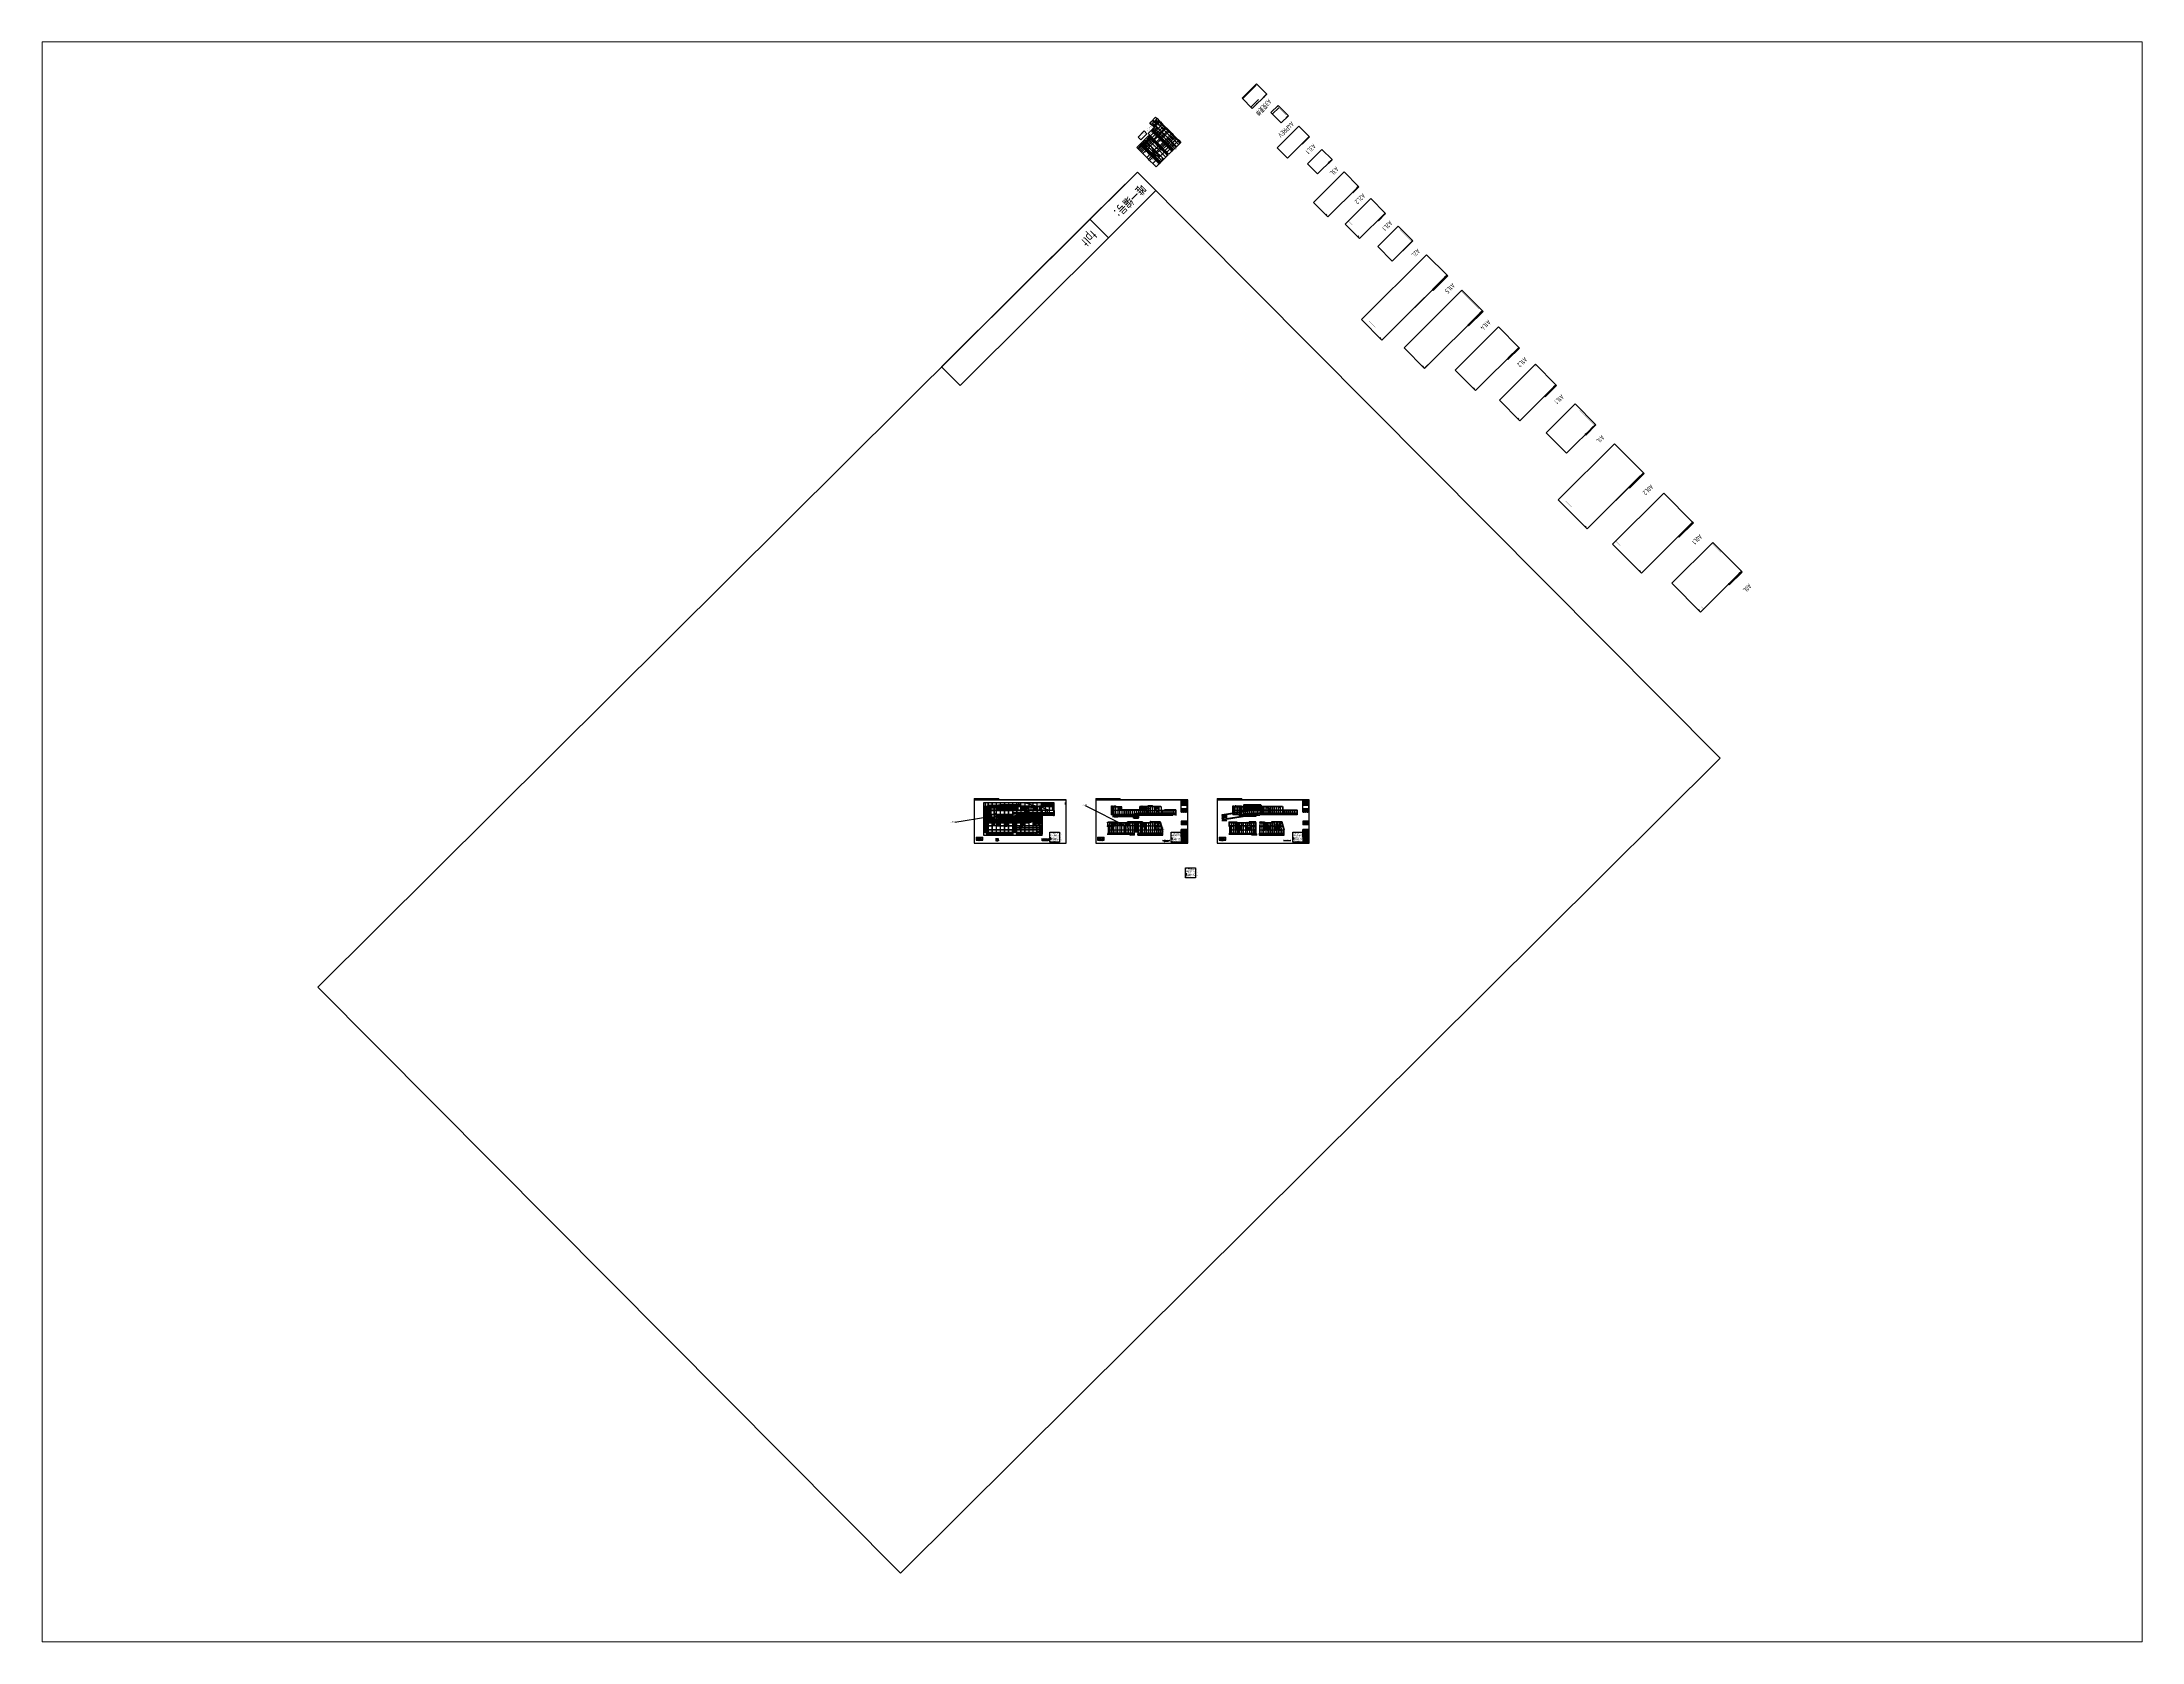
# Paper-space layout '布局1' of a CAD drawing. Extents: x 1.05 to 9.45, y 0.8 to 7.2.
# The model-space entities are those that its viewports show. They can reach past a viewport. Long polylines and large blocks are cut down to what shows.
import ezdxf
from ezdxf.enums import TextEntityAlignment as Align

# ---------------------------------------------------------------- set-up
doc = ezdxf.new("R2010")
doc.units = 0
doc.header["$LTSCALE"] = 1000
doc.header["$MEASUREMENT"] = 0
for name, pattern in [('CENTER', [2, 1.25, -0.25, 0.25, -0.25]), ('DASHED', [0.75, 0.5, -0.25]), ('DASHED2', [0.375, 0.25, -0.125])]:
    doc.linetypes.add(name, pattern=pattern)
doc.layers.get('0').update_dxf_attribs({"linetype": 'CONTINUOUS'})
doc.layers.get('Defpoints').update_dxf_attribs({"color": 2, "linetype": 'CONTINUOUS'})
for name, color, linetype, plot in [('0_修订云线', 1, 'CONTINUOUS', False), ('C-XREF-PONT', 7, 'CONTINUOUS', False), ('C-XREF-SLCT', 7, 'CONTINUOUS', False), ('S02-levl-酒店_SEN24J8T_设计区$0$S_POST_OTHE', 110, 'CONTINUOUS', False), ('S_CAL_ASSI', 6, 'CONTINUOUS', False), ('S_POST_OTHE', 110, 'CONTINUOUS', False), ('S_POST_OTHER_TPLT', 8, 'CONTINUOUS', False), ('内框', 8, 'CONTINUOUS', False)]:
    doc.layers.add(name, color=color, linetype=linetype, plot=plot)
for name, color, linetype in [('__覆盖_S-plan-20-模板施工说明_TEN259BT_设计区$0$S_PLAN_TEXT', 7, 'CONTINUOUS'), ('__附着_A10-23平面图_TEN25IWV_设计区$0$__附着_A10-23平面图_TEN25IWV_设计区$0$__附着_A10-2楼一层平面（剧场）_TEN25667_设计区$0$AD-LEVL-HIGH', 61, 'CONTINUOUS'), ('_U+56FE_U+5C42 1', 7, 'CONTINUOUS'), ('C-SHET-LOGK', 7, 'CONTINUOUS'), ('C-SHET-LOGO', 7, 'CONTINUOUS'), ('C-SHET-SHET', 144, 'CONTINUOUS'), ('C-WIPEOUT', 240, 'CONTINUOUS'), ('C-XREF-EXT', 7, 'CONTINUOUS'), ('C-XREF-INT', 7, 'CONTINUOUS'), ('S_AXIS', 8, 'CENTER'), ('S_AXIS_DIMS', 3, 'CONTINUOUS'), ('S_AXIS_NUMB', 7, 'CONTINUOUS'), ('S_BASE', 255, 'CONTINUOUS'), ('S_BASE_DASH', 255, 'DASHED2'), ('S_BASE_DIMS', 81, 'CONTINUOUS'), ('S_BASE_EQPM', 201, 'CONTINUOUS'), ('S_BASE_NUMB', 7, 'CONTINUOUS'), ('S_BASE_PIT', 201, 'CONTINUOUS'), ('S_BASE_PIT_DASH', 201, 'DASHED'), ('S_BEAM', 4, 'DASHED'), ('S_BEAM_REIN', 1, 'CONTINUOUS'), ('S_BEAM_SECD', 5, 'DASHED'), ('S_BEAM_SECD_TEXT_HORZ', 9, 'CONTINUOUS'), ('S_BEAM_SECD_TEXT_VERT', 211, 'CONTINUOUS'), ('S_BEAM_TEXT_HORZ', 7, 'CONTINUOUS'), ('S_BEAM_TEXT_VERT', 41, 'CONTINUOUS'), ('S_BEAM_WALL', 5, 'DASHED'), ('S_BEAM_WALL_TEXT', 91, 'CONTINUOUS'), ('S_BEAM_XL_TEXT_HORZ', 141, 'CONTINUOUS'), ('S_BEAM_XL_TEXT_VERT', 191, 'CONTINUOUS'), ('S_BRIK', 52, 'CONTINUOUS'), ('S_BRIK_BEAM', 4, 'DASHED'), ('S_BRIK_BEAM_TEXT', 7, 'CONTINUOUS'), ('S_BRIK_COLU', 2, 'CONTINUOUS'), ('S_BRIK_COLU_HACH', 30, 'CONTINUOUS'), ('S_BRIK_COLU_TEXT', 41, 'CONTINUOUS'), ('S_BRIK_HACH', 254, 'CONTINUOUS'), ('S_BURY', 7, 'CONTINUOUS'), ('S_BURY_DASH', 7, 'DASHED'), ('S_BURY_REIN', 1, 'CONTINUOUS'), ('S_COLU', 2, 'CONTINUOUS'), ('S_COLU_BELW_DASH', 40, 'DASHED'), ('S_COLU_CAP_TEXT', 81, 'CONTINUOUS'), ('S_COLU_DIMS', 3, 'CONTINUOUS'), ('S_COLU_HACH', 15, 'CONTINUOUS'), ('S_COLU_TEXT', 7, 'CONTINUOUS'), ('S_CONS_COLU', 200, 'CONTINUOUS'), ('S_CONS_COLU_HACH', 7, 'CONTINUOUS'), ('S_CONS_COLU_TEXT', 41, 'CONTINUOUS'), ('S_DETL', 7, 'CONTINUOUS'), ('S_DETL_AXIS', 8, 'CENTER'), ('S_DETL_AXIS_DIMS', 3, 'CONTINUOUS'), ('S_DETL_AXIS_NUMB', 7, 'CONTINUOUS'), ('S_DETL_DASH', 9, 'DASHED'), ('S_DETL_DIMS', 83, 'CONTINUOUS'), ('S_DETL_HACH', 254, 'CONTINUOUS'), ('S_DETL_REIN', 1, 'CONTINUOUS'), ('S_DETL_REIN_PONT', 6, 'CONTINUOUS'), ('S_DETL_TEXT', 161, 'CONTINUOUS'), ('S_DETL_THIN', 43, 'CONTINUOUS'), ('S_DETL_TOPC', 51, 'CONTINUOUS'), ('S_FLOR_ENHN', 91, 'DASHED'), ('S_FLOR_LEVL', 7, 'CONTINUOUS'), ('S_FLOR_STRP', 160, 'DASHED'), ('S_FLOR_STRP_CTXT', 7, 'CONTINUOUS'), ('S_FLOR_STRP_MTXT', 41, 'CONTINUOUS'), ('S_FLOR_TEXT', 51, 'CONTINUOUS'), ('S_FLOR_THIK', 7, 'CONTINUOUS'), ('S_FLOR_TUBE', 43, 'DASHED2'), ('S_HELP', 221, 'DASHED'), ('S_HOLE', 201, 'CONTINUOUS'), ('S_HOLE_HACH', 253, 'CONTINUOUS'), ('S_HOLE_TEXT', 201, 'CONTINUOUS'), ('S_INDX', 11, 'CONTINUOUS'), ('S_LEVL', 41, 'CONTINUOUS'), ('S_OBSV', 7, 'CONTINUOUS'), ('S_PILE', 6, 'CONTINUOUS'), ('S_PILE_CENT', 7, 'CONTINUOUS'), ('S_PILE_HACH', 253, 'CONTINUOUS'), ('S_PILE_NUMB', 7, 'CONTINUOUS'), ('S_PLAN_DASH', 255, 'DASHED'), ('S_PLAN_DIMS', 3, 'CONTINUOUS'), ('S_PLAN_HACH', 254, 'CONTINUOUS'), ('S_PLAN_MIDL', 255, 'CONTINUOUS'), ('S_PLAN_REIN', 1, 'CONTINUOUS'), ('S_PLAN_TEXT', 7, 'CONTINUOUS'), ('S_PLAN_THIK', 6, 'CONTINUOUS'), ('S_PLAN_THIN', 83, 'CONTINUOUS'), ('S_PLAN_TOPC', 7, 'CONTINUOUS'), ('S_POST_CHAG', 50, 'CONTINUOUS'), ('S_PSPR', 43, 'CONTINUOUS'), ('S_STAR', 243, 'CONTINUOUS'), ('S_STAR_TEXT', 51, 'CONTINUOUS'), ('S_STEL_BEAM_CONS', 4, 'CONTINUOUS'), ('S_STEL_BEAM_DASH', 4, 'DASHED2'), ('S_STEL_BOLT', 7, 'CONTINUOUS'), ('S_STEL_COLU_CONS', 2, 'CONTINUOUS'), ('S_STEL_COLU_DASH', 2, 'DASHED2'), ('S_STEL_COLU_HACH', 15, 'CONTINUOUS'), ('S_STEL_WELD', 7, 'CONTINUOUS'), ('S_TABL', 83, 'CONTINUOUS'), ('S_TABL_LEVL', 1, 'CONTINUOUS'), ('S_TABL_NUMB', 7, 'CONTINUOUS'), ('S_WALL', 2, 'CONTINUOUS'), ('S_WALL_BELW_DASH', 40, 'DASHED2'), ('S_WALL_DETL', 140, 'CONTINUOUS'), ('S_WALL_DETL_HACH', 30, 'CONTINUOUS'), ('S_WALL_DETL_NUMB', 7, 'CONTINUOUS'), ('S_WALL_HACH', 30, 'CONTINUOUS'), ('S_WALL_OTHE', 55, 'CONTINUOUS'), ('S_WALL_OTHE_HACH', 33, 'CONTINUOUS'), ('S_WALL_UNSD_HACH', 43, 'CONTINUOUS'), ('THIN', 7, 'CONTINUOUS'), ('XD-NAME-DRWN', 91, 'CONTINUOUS')]:
    doc.layers.add(name, color=color, linetype=linetype)
doc.styles.add('__附着_A10-23平面图_TEN25IWV_设计区$0$__附着_A10-23平面图_TEN25IWV_设计区$0$__附着_A10-2楼一层平面（剧场）_TEN25667_设计区$0$TH-STYLE3', font='tssdeng', dxfattribs={"width": 0.7, "bigfont": 'tssdchn'})
doc.styles.add('__附着_A10-23平面图_TEN25IWV_设计区$0$__附着_A10-23平面图_TEN25IWV_设计区$0$__附着_A40-2楼一层平面（酒店）_TEN25667_设计区$0$TH-STYLE3', font='tssdeng', dxfattribs={"width": 0.7, "bigfont": 'tssdchn'})
doc.styles.add('Acs', font='Tssdeng.shx', dxfattribs={"width": 0.7, "bigfont": 'Tssdchn.shx'})
doc.styles.add('S02-levl-酒店_SEN24J8T_设计区$0$TH-STYLE3', font='tssdeng.shx', dxfattribs={"width": 0.7, "bigfont": 'tssdchn.shx'})
doc.styles.get("Standard").update_dxf_attribs({"font": 'Tssdeng.shx', "bigfont": 'Tssdchn.shx'})
doc.styles.add('STYLEP4', font='GOTHIC.TTF')
doc.styles.add('TH-STYLE1', font='Tssdeng.shx', dxfattribs={"width": 0.7, "bigfont": 'Tssdchn.shx'})
doc.styles.add('TH-STYLE2', font='STXIHEI.TTF', dxfattribs={"width": 0.8})
doc.styles.add('TH-STYLE3', font='tssdeng.shx', dxfattribs={"width": 0.7, "bigfont": 'tssdchn.shx'})
doc.styles.add('TH-STYLEP5', font='STXIHEI.TTF')
doc.styles.add('TSSD_Rein', font='Tssdeng.shx', dxfattribs={"width": 0.7, "bigfont": 'Tssdchn.shx'})
doc.styles.add('TuKuang', font='Tssdeng.shx', dxfattribs={"width": 1.1, "bigfont": 'Tssdchn.shx'})
doc.styles.add('样式 1', font='Tssdeng.shx', dxfattribs={"width": 0.7, "bigfont": 'Tssdchn.shx'})
doc.styles.add('黑体', font='simhei.ttf')
doc.dimstyles.new('TSSD_100_100', dxfattribs={"dimtxt": 375, "dimasz": 100, "dimexe": 100, "dimexo": 0, "dimgap": 125, "dimtad": 1, "dimdec": 1, "dimdsep": 46, "dimtxsty": 'TH-STYLE3', "dimblk": 'ARCHTICK', "dimcen": -100, "dimdle": 100, "dimclrt": 7, "dimadec": 0, "dimazin": 0, "dimtfac": 1, "dimtdec": 1, "dimtix": 1, "dimtmove": 2, "dimatfit": 3, "dimldrblk": 'ARCHTICK', "dimfxl": 0, "dimtolj": 1, "dimtzin": 0, "dimarcsym": 0})
doc.dimstyles.new('TSSD_20_100', dxfattribs={"dimtxt": 250, "dimasz": 75, "dimexe": 75, "dimexo": 200, "dimgap": 100, "dimtad": 1, "dimdec": 3, "dimlfac": 0.2, "dimdsep": 46, "dimtxsty": 'TH-STYLE1', "dimblk": 'ARCHTICK', "dimcen": -100, "dimdle": 75, "dimclrt": 7, "dimadec": 0, "dimazin": 0, "dimtfac": 1, "dimtdec": 3, "dimtix": 1, "dimtmove": 2, "dimatfit": 3, "dimldrblk": 'ARCHTICK', "dimfxl": 0, "dimtolj": 1, "dimtzin": 0, "dimarcsym": 0})
doc.dimstyles.new('TSSD_20_20', dxfattribs={"dimscale": 0.2, "dimtxt": 250, "dimasz": 75, "dimexe": 75, "dimexo": 200, "dimgap": 100, "dimtad": 1, "dimdec": 3, "dimdsep": 46, "dimtxsty": 'TH-STYLE1', "dimblk": 'ARCHTICK', "dimcen": -100, "dimdle": 75, "dimclrt": 7, "dimadec": 0, "dimazin": 0, "dimtfac": 1, "dimtdec": 3, "dimtix": 1, "dimtmove": 2, "dimatfit": 3, "dimldrblk": 'ARCHTICK', "dimfxl": 0, "dimtolj": 1, "dimtzin": 0, "dimarcsym": 0})
doc.dimstyles.new('TSSD_25_100', dxfattribs={"dimtxt": 250, "dimasz": 75, "dimexe": 75, "dimexo": 200, "dimgap": 100, "dimtad": 1, "dimdec": 3, "dimlfac": 0.25, "dimdsep": 46, "dimtxsty": 'TH-STYLE1', "dimblk": 'ARCHTICK', "dimcen": -100, "dimdle": 75, "dimclrt": 7, "dimadec": 0, "dimazin": 0, "dimtfac": 1, "dimtdec": 3, "dimtix": 1, "dimtmove": 2, "dimatfit": 3, "dimldrblk": 'ARCHTICK', "dimfxl": 0, "dimtolj": 1, "dimtzin": 0, "dimarcsym": 0})
doc.dimstyles.new('TSSD_25_25', dxfattribs={"dimscale": 0.25, "dimtxt": 250, "dimasz": 75, "dimexe": 75, "dimexo": 200, "dimgap": 100, "dimtad": 1, "dimdec": 3, "dimdsep": 46, "dimtxsty": 'TH-STYLE1', "dimblk": 'ARCHTICK', "dimcen": -100, "dimdle": 75, "dimclrt": 7, "dimadec": 0, "dimazin": 0, "dimtfac": 1, "dimtdec": 3, "dimtix": 1, "dimtmove": 2, "dimatfit": 3, "dimldrblk": 'ARCHTICK', "dimfxl": 0, "dimtolj": 1, "dimtzin": 0, "dimarcsym": 0})
doc.dimstyles.new('TSSD_30_100', dxfattribs={"dimtxt": 250, "dimasz": 75, "dimexe": 75, "dimexo": 200, "dimgap": 100, "dimtad": 1, "dimdec": 3, "dimlfac": 0.3, "dimdsep": 46, "dimtxsty": 'TH-STYLE1', "dimblk": 'ARCHTICK', "dimcen": -100, "dimdle": 75, "dimclrt": 7, "dimadec": 0, "dimazin": 0, "dimtfac": 1, "dimtdec": 3, "dimtix": 1, "dimtmove": 2, "dimatfit": 3, "dimldrblk": 'ARCHTICK', "dimfxl": 0, "dimtolj": 1, "dimtzin": 0, "dimarcsym": 0})
doc.dimstyles.new('TSSD_30_30', dxfattribs={"dimscale": 0.3, "dimtxt": 250, "dimasz": 75, "dimexe": 75, "dimexo": 200, "dimgap": 100, "dimtad": 1, "dimdec": 3, "dimdsep": 46, "dimtxsty": 'TH-STYLE1', "dimblk": 'ARCHTICK', "dimcen": -100, "dimdle": 75, "dimclrt": 7, "dimadec": 0, "dimazin": 0, "dimtfac": 1, "dimtdec": 3, "dimtix": 1, "dimtmove": 2, "dimatfit": 3, "dimldrblk": 'ARCHTICK', "dimfxl": 0, "dimtolj": 1, "dimtzin": 0, "dimarcsym": 0})
doc.dimstyles.new('TSSD_40_100', dxfattribs={"dimtxt": 250, "dimasz": 75, "dimexe": 75, "dimexo": 200, "dimgap": 100, "dimtad": 1, "dimdec": 3, "dimlfac": 0.4, "dimdsep": 46, "dimtxsty": 'TH-STYLE1', "dimblk": 'ARCHTICK', "dimcen": -100, "dimdle": 75, "dimclrt": 7, "dimadec": 0, "dimazin": 0, "dimtfac": 1, "dimtdec": 3, "dimtix": 1, "dimtmove": 2, "dimatfit": 3, "dimldrblk": 'ARCHTICK', "dimfxl": 0, "dimtolj": 1, "dimtzin": 0, "dimarcsym": 0})
doc.dimstyles.new('TSSD_40_40', dxfattribs={"dimscale": 0.4, "dimtxt": 250, "dimasz": 75, "dimexe": 75, "dimexo": 200, "dimgap": 100, "dimtad": 1, "dimdec": 3, "dimdsep": 46, "dimtxsty": 'TH-STYLE1', "dimblk": 'ARCHTICK', "dimcen": -100, "dimdle": 75, "dimclrt": 7, "dimadec": 0, "dimazin": 0, "dimtfac": 1, "dimtdec": 3, "dimtix": 1, "dimtmove": 2, "dimatfit": 3, "dimldrblk": 'ARCHTICK', "dimfxl": 0, "dimtolj": 1, "dimtzin": 0, "dimarcsym": 0})
doc.dimstyles.new('TSSD_50_100', dxfattribs={"dimtxt": 250, "dimasz": 75, "dimexe": 75, "dimexo": 200, "dimgap": 100, "dimtad": 1, "dimdec": 3, "dimlfac": 0.5, "dimdsep": 46, "dimtxsty": 'TH-STYLE1', "dimblk": 'ARCHTICK', "dimcen": -100, "dimdle": 75, "dimclrt": 7, "dimadec": 0, "dimazin": 0, "dimtfac": 1, "dimtdec": 3, "dimtix": 1, "dimtmove": 2, "dimatfit": 3, "dimldrblk": 'ARCHTICK', "dimfxl": 0, "dimtolj": 1, "dimtzin": 0, "dimarcsym": 0})
doc.dimstyles.new('TSSD_50_50', dxfattribs={"dimscale": 0.5, "dimtxt": 250, "dimasz": 75, "dimexe": 75, "dimexo": 200, "dimgap": 100, "dimtad": 1, "dimdec": 3, "dimdsep": 46, "dimtxsty": 'TH-STYLE1', "dimblk": 'ARCHTICK', "dimcen": -100, "dimdle": 75, "dimclrt": 7, "dimadec": 0, "dimazin": 0, "dimtfac": 1, "dimtdec": 3, "dimtix": 1, "dimtmove": 2, "dimatfit": 3, "dimldrblk": 'ARCHTICK', "dimfxl": 0, "dimtolj": 1, "dimtzin": 0, "dimarcsym": 0})
pattern_1 = [(180.1573, (518630193.4, 3500156019.2), (-601.6449, 598.3506), [500, -700]), (180.1573, (518630043, 3500156168.8), (-601.6449, 598.3506), [200, -1000]), (180.1573, (518630043.8, 3500155868.8), (-601.6449, 598.3506), [200, -1000])]
pattern_2 = [(185.15729, (518630193.41, 3500156019.2), (-139.29585, 165.08382), [22.5, -247.5]), (130.15729, (518630193.41, 3500156019.2), (-129.6111, -189.35418), [18, -198]), (235.608737, (518630181.8, 3500156032.96), (-268.90695, -24.27036), [19.12206, -210.34263]), (181.34149, (518630151.1, 3500155976.66), (-192.00132, 260.9819), [33.75, -371.25]), (231.79293, (518630135.1, 3500155998.4), (-404.889, -9.48158), [28.6831, -315.51413]), (126.34146, (518630151.1, 3500155976.66), (-404.889, -9.48158), [27, -297]), (156.15729, (518630140.4, 3500156008.45), (-41.79667, 211.91753), [22.5, -247.5]), (101.15729, (518630140.4, 3500156008.45), (-205.16116, -102.77619), [18, -198]), (206.60874, (518630136.92, 3500156026.11), (-246.95782, 109.14134), [19.12206, -210.34263]), (172.657292, (518630193.41, 3500156019.205), (-73.009887, -68.238644), [0, -195.6, 0, -201, 0, -198.75]), (142.657292, (518630193.41, 3500156019.21), (-139.39582, -28.244667), [0, -114.6, 0, -191.1, 0, -75.75]), (102.657292, (518630240.85, 3500155972.03), (-108.779831, 117.727264), [0, -75, 0, -234, 0, -310.5]), (92.657292, (518630262.12, 3500155950.88), (-145.22872, 102.07869), [0, -97.5, 0, -155.4, 0, -220.5])]
pattern_3 = [(185.1573, (518630193.4, 3500156019.2), (-2321.597, 2751.397), [375, -4125]), (130.1573, (518630193.4, 3500156019.2), (-2160.185, -3155.903), [300, -3300]), (235.6087, (518630000, 3500156248.5), (-4481.783, -404.506), [318.7, -3505.71]), (181.3415, (518629488.2, 3500155310), (-3200.02, 4349.7), [562.5, -6187.5]), (231.793, (518629221.6, 3500155672.6), (-6748.15, -158.03), [478.05, -5258.57]), (126.3415, (518629488, 3500155310), (-6748.15, -158.03), [450, -4950]), (156.1573, (518629310, 3500155840), (-696.61, 3531.96), [375, -4125]), (101.1573, (518629310, 3500155840), (-3419.353, -1712.936), [300, -3300]), (206.6087, (518629252, 3500156134.3), (-4115.964, 1819.022), [318.7, -3505.71]), (172.6573, (518630193.4, 3500156019.2), (-1216.8315, -1137.3107), [0, -3260, 0, -3350, 0, -3312.5]), (142.6573, (518630193.4, 3500156019.2), (-2323.264, -470.7445), [0, -1910, 0, -3185, 0, -1262.5]), (102.6573, (518630984, 3500155233), (-1812.997, 1962.121), [0, -1250, 0, -3900, 0, -5175]), (92.6573, (518631338.5, 3500154880.4), (-2420.479, 1701.311), [0, -1625, 0, -2590, 0, -3675])]
pattern_4 = [(135.1573, (518630193.4, 3500156019.2), (-581.7594, -584.9624), [600, -225]), (225.1573, (518630193.4, 3500156019.2), (584.9624, -581.7594), [600, -225])]
pattern_5 = [(135.1573, (518630193.4, 3500156019.2), (-387.8396, -389.9749), [400, -150]), (225.1573, (518630193.4, 3500156019.2), (389.9749, -387.8396), [400, -150])]

# ---------------------------------------------------------------- blocks, each defined once
blk = doc.blocks.new('_WELD006')
at = {"color": 0, "linetype": 'ByBlock'}
for p, q in [((0, 0), (0, 0.5)), ((0.4, 0), (0.4, 0.5))]:
    blk.add_line(p, q, dxfattribs=at)
blk = doc.blocks.new('Num')
blk.add_circle((0, 0), 250)
at = {"style": 'TH-STYLE1', "width": 0.7, "flags": 8}
blk.add_attdef('N', text='', height=250, dxfattribs=at).set_placement((0, -120), align=Align.CENTER)
blk = doc.blocks.new('B-Num')
blk.add_circle((29, 399), 400)
at = {"style": 'TH-STYLE1', "width": 0.7, "flags": 8}
blk.add_attdef('LBN', text='', height=250, dxfattribs=at).set_placement((29, 278), align=Align.CENTER)
blk = doc.blocks.new('B-th')
at = {"layer": 'S_FLOR_THIK', "color": 7, "extrusion": (0, 0, -1)}
blk.add_ellipse((86, 189), major_axis=(-302, 0), ratio=0.65343269, dxfattribs=at)
at = {"style": 'TH-STYLE1', "width": 0.7, "flags": 8}
blk.add_attdef('BTH', text='', height=250, dxfattribs=at).set_placement((87, 80), align=Align.CENTER)
blk = doc.blocks.new('ts_axno')
at = {"color": 0, "linetype": 'ByBlock', "lineweight": -2}
blk.add_circle((0, 0), 0.5, dxfattribs=at)
at = {"color": 0, "linetype": 'ByBlock', "lineweight": -2, "style": 'TH-STYLE1', "width": 0.8}
blk.add_attdef('A', text='', height=0.6, dxfattribs=at).set_placement((0, 0), align=Align.MIDDLE_CENTER)
blk = doc.blocks.new('INDX')
at = {"layer": 'S_INDX'}
blk.add_line((-1000, 0), (0, 0), dxfattribs=at)
at = {"layer": 'S_INDX', "xscale": 1000, "yscale": 1000, "zscale": 1000}
blk.add_blockref('ts_axno', (-500, 0), dxfattribs=at)
at = {"style": 'TH-STYLE2', "width": 0.8, "flags": 8}
for tag, p in [('N', (-494, 112)), ('PN', (-494, -352))]:
    blk.add_attdef(tag, text='', height=250, dxfattribs=at).set_placement(p, align=Align.CENTER)
blk = doc.blocks.new('BGC2')
for p, q in [((-200, 200), (-300, 100)), ((-100, 200), (-300, 0)), ((0, 200), (-200, 0)), ((0, 100), (-200, -100)), ((0, 0), (-200, -200)), ((100, 0), (-100, -200)), ((200, 0), (0, -200)), ((300, 0), (100, -200)), ((300, -100), (200, -200))]:
    blk.add_line(p, q)
at = {"const_width": 25}
blk.add_lwpolyline([(-300, 200), (0, 200), (0, 0), (300, 0)], dxfattribs=at)
at = {"style": 'TH-STYLE1', "width": 0.703625}
blk.add_attdef('BGC', text='', height=250, dxfattribs=at).set_placement((50, 50), (300, 50), align=Align.FIT)
blk = doc.blocks.new('asno1')
at = {"const_width": 70}
blk.add_lwpolyline([(193767, 20874, -1), (193767, 19874, -1), (193767, 20874, -1)], format="xyb", dxfattribs=at)
at = {"color": 0, "linetype": 'ByBlock', "lineweight": -2, "style": 'TH-STYLE1', "width": 0.7}
blk.add_attdef('A', text='', height=600, dxfattribs=at).set_placement((193767, 20374), align=Align.MIDDLE_CENTER)
blk = doc.blocks.new('GoodwayInsertPoint')
for p, q in [((-100, 0), (100, 0)), ((0, -100), (0, 100))]:
    blk.add_line(p, q)
blk.add_circle((0, 0), 50)
blk = doc.blocks.new('INDX-1')
at = {"const_width": 40}
blk.add_lwpolyline([(-99299, 121357), (-99299, 121957)], dxfattribs=at)
at = {"style": 'TH-STYLE2', "width": 0.8}
blk.add_attdef('N', text='', height=350, dxfattribs=at).set_placement((-99199, 121957), align=Align.TOP_LEFT)
blk = doc.blocks.new('CHAG')
at = {"layer": 'S_POST_CHAG', "color": 1}
blk.add_lwpolyline([(0, 289), (-250, -144), (250, -144)], close=True, dxfattribs=at)
at = {"layer": 'S_POST_CHAG', "style": 'TH-STYLE1', "width": 0.8}
blk.add_attdef('03', text='', height=250, dxfattribs=at).set_placement((0, 0), align=Align.MIDDLE)
blk = doc.blocks.new('tc')
for p, q in [((-307, -402), (0, 0)), ((-157, -402), (150, 0)), ((-7, -402), (300, 0)), ((342, -402), (649, 0)), ((509, -183), (369, 0)), ((492, -402), (799, 0)), ((642, -402), (949, 0)), ((1268, -402), (960, 0)), ((226, -402), (109, -249)), ((359, -379), (184, -151)), ((434, -281), (259, -53)), ((818, -402), (730, -287)), ((968, -402), (805, -189)), ((1118, -402), (880, -91))]:
    blk.add_line(p, q)
blk = doc.blocks.new('*U15')
for p, q in [((-250, 250), (250, 250)), ((0, 0), (-250, 250)), ((-250, 0), (250, 0)), ((0, 0), (250, 250))]:
    blk.add_line(p, q)
blk.add_lwpolyline([(1000, 572), (0, 572), (0, 0)])
at = {"style": 'TH-STYLE1', "width": 0.7, "flags": 8}
blk.add_attdef('BG', (4, 632), '', height=250, dxfattribs=at)
blk = doc.blocks.new('*U16')
for p, q in [((-250, 250), (250, 250)), ((0, 0), (-250, 250)), ((-250, 0), (250, 0)), ((0, 0), (250, 250)), ((250, 250), (1112, 250))]:
    blk.add_line(p, q)
at = {"style": 'TH-STYLE1', "width": 0.7, "flags": 8}
blk.add_attdef('BG', (88, 310), '', height=250, dxfattribs=at)
blk = doc.blocks.new('*U20')
at = {"layer": 'S_PILE'}
blk.add_lwpolyline([(-125, 125), (125, 125), (125, -125), (-125, -125)], close=True, dxfattribs=at)
at = {"layer": 'S_PILE_CENT'}
for p, q in [((-225, 0), (225, 0)), ((0, 225), (0, -225))]:
    blk.add_line(p, q, dxfattribs=at)
blk = doc.blocks.new('*U19')
at = {"layer": 'S_PILE'}
blk.add_circle((0, 0), 200, dxfattribs=at)
at = {"layer": 'S_PILE_CENT'}
for p, q in [((-300, 0), (300, 0)), ((0, 300), (0, -300))]:
    blk.add_line(p, q, dxfattribs=at)
blk = doc.blocks.new('d')
at = {"const_width": 50}
blk.add_lwpolyline([(-25, 0, 1), (25, 0, 1)], format="xyb", close=True, dxfattribs=at)
blk = doc.blocks.new('asno2')
blk.add_circle((193767, 17435), 400)
at = {"color": 0, "linetype": 'ByBlock', "lineweight": -2, "style": 'TH-STYLE1', "width": 0.7}
blk.add_attdef('A', text='', height=480, dxfattribs=at).set_placement((193767, 17435), align=Align.MIDDLE_CENTER)
blk = doc.blocks.new('_ArchTick')
at = {"color": 0, "const_width": 0.25}
blk.add_lwpolyline([(-1, -1), (1, 1)], dxfattribs=at)
blk = doc.blocks.new('*D24')
at = {"layer": 'Defpoints', "color": 0, "transparency": 16777216}
for p in [(517650520, 3499144942), (517651520, 3499144942), (517651520, 3499144407)]:
    blk.add_point(p, dxfattribs=at)
at = {"layer": 'S_PLAN_DIMS', "color": 0, "lineweight": -2, "transparency": 16777216}
for p, q in [((517650420, 3499144407), (517651620, 3499144407)), ((517650520, 3499144907), (517650520, 3499144307)), ((517651520, 3499144907), (517651520, 3499144307))]:
    blk.add_line(p, q, dxfattribs=at)
at = {"layer": 'S_PLAN_DIMS', "color": 0, "lineweight": -2, "transparency": 16777216, "xscale": 100, "yscale": 100, "zscale": 100, "rotation": 180}
blk.add_blockref('_ArchTick', (517650520, 3499144407), dxfattribs=at)
at = {"layer": 'S_PLAN_DIMS', "color": 0, "lineweight": -2, "transparency": 16777216, "xscale": 100, "yscale": 100, "zscale": 100}
blk.add_blockref('_ArchTick', (517651520, 3499144407), dxfattribs=at)
at = {"layer": 'S_PLAN_DIMS', "color": 7, "transparency": 16777216, "insert": (517651020, 3499144719), "char_height": 375, "attachment_point": 5, "style": 'TH-STYLE3'}
blk.add_mtext('\\A1;1000', dxfattribs=at)
blk = doc.blocks.new('*D25')
at = {"layer": 'Defpoints', "color": 0, "transparency": 16777216}
for p in [(517650520, 3499142711), (517651520, 3499142711), (517651520, 3499142388)]:
    blk.add_point(p, dxfattribs=at)
at = {"layer": 'S_PLAN_DIMS', "color": 0, "lineweight": -2, "transparency": 16777216}
for p, q in [((517650490, 3499142388), (517651550, 3499142388)), ((517650520, 3499142631), (517650520, 3499142358)), ((517651520, 3499142631), (517651520, 3499142358))]:
    blk.add_line(p, q, dxfattribs=at)
at = {"layer": 'S_PLAN_DIMS', "color": 0, "lineweight": -2, "transparency": 16777216, "xscale": 30, "yscale": 30, "zscale": 30, "rotation": 180}
blk.add_blockref('_ArchTick', (517650520, 3499142388), dxfattribs=at)
at = {"layer": 'S_PLAN_DIMS', "color": 0, "lineweight": -2, "transparency": 16777216, "xscale": 30, "yscale": 30, "zscale": 30}
blk.add_blockref('_ArchTick', (517651520, 3499142388), dxfattribs=at)
at = {"layer": 'S_PLAN_DIMS', "color": 7, "transparency": 16777216, "insert": (517651020, 3499142478), "char_height": 100, "attachment_point": 5, "style": 'TH-STYLE1'}
blk.add_mtext('\\A1;1000', dxfattribs=at)
blk = doc.blocks.new('*D26')
at = {"layer": 'Defpoints', "color": 0, "transparency": 16777216}
for p in [(517650520, 3499141680), (517651520, 3499141680), (517651520, 3499141371)]:
    blk.add_point(p, dxfattribs=at)
at = {"layer": 'S_PLAN_DIMS', "color": 0, "lineweight": -2, "transparency": 16777216}
for p, q in [((517650497, 3499141371), (517651542, 3499141371)), ((517650520, 3499141620), (517650520, 3499141349)), ((517651520, 3499141620), (517651520, 3499141349))]:
    blk.add_line(p, q, dxfattribs=at)
at = {"layer": 'S_PLAN_DIMS', "color": 0, "lineweight": -2, "transparency": 16777216, "xscale": 22.5, "yscale": 22.5, "zscale": 22.5, "rotation": 180}
blk.add_blockref('_ArchTick', (517650520, 3499141371), dxfattribs=at)
at = {"layer": 'S_PLAN_DIMS', "color": 0, "lineweight": -2, "transparency": 16777216, "xscale": 22.5, "yscale": 22.5, "zscale": 22.5}
blk.add_blockref('_ArchTick', (517651520, 3499141371), dxfattribs=at)
at = {"layer": 'S_PLAN_DIMS', "color": 7, "transparency": 16777216, "insert": (517651020, 3499141439), "char_height": 75, "attachment_point": 5, "style": 'TH-STYLE1'}
blk.add_mtext('\\A1;1000', dxfattribs=at)
blk = doc.blocks.new('*D27')
at = {"layer": 'Defpoints', "color": 0, "transparency": 16777216}
for p in [(517660407, 3499144834), (517661407, 3499144834), (517661407, 3499144299)]:
    blk.add_point(p, dxfattribs=at)
at = {"layer": 'S_PLAN_DIMS', "color": 0, "lineweight": -2, "transparency": 16777216}
for p, q in [((517660307, 3499144299), (517661507, 3499144299)), ((517660407, 3499144799), (517660407, 3499144199)), ((517661407, 3499144799), (517661407, 3499144199))]:
    blk.add_line(p, q, dxfattribs=at)
at = {"layer": 'S_PLAN_DIMS', "color": 0, "lineweight": -2, "transparency": 16777216, "xscale": 100, "yscale": 100, "zscale": 100, "rotation": 180}
blk.add_blockref('_ArchTick', (517660407, 3499144299), dxfattribs=at)
at = {"layer": 'S_PLAN_DIMS', "color": 0, "lineweight": -2, "transparency": 16777216, "xscale": 100, "yscale": 100, "zscale": 100}
blk.add_blockref('_ArchTick', (517661407, 3499144299), dxfattribs=at)
at = {"layer": 'S_PLAN_DIMS', "color": 7, "transparency": 16777216, "insert": (517660907, 3499144611), "char_height": 375, "attachment_point": 5, "style": 'TH-STYLE3'}
blk.add_mtext('\\A1;1000', dxfattribs=at)
blk = doc.blocks.new('*D28')
at = {"layer": 'Defpoints', "color": 0, "transparency": 16777216}
for p in [(517660407, 3499142834), (517661407, 3499142834), (517661407, 3499142299)]:
    blk.add_point(p, dxfattribs=at)
at = {"layer": 'S_PLAN_DIMS', "color": 0, "lineweight": -2, "transparency": 16777216}
for p, q in [((517660332, 3499142299), (517661482, 3499142299)), ((517660407, 3499142634), (517660407, 3499142224)), ((517661407, 3499142634), (517661407, 3499142224))]:
    blk.add_line(p, q, dxfattribs=at)
at = {"layer": 'S_PLAN_DIMS', "color": 0, "lineweight": -2, "transparency": 16777216, "xscale": 75, "yscale": 75, "zscale": 75, "rotation": 180}
blk.add_blockref('_ArchTick', (517660407, 3499142299), dxfattribs=at)
at = {"layer": 'S_PLAN_DIMS', "color": 0, "lineweight": -2, "transparency": 16777216, "xscale": 75, "yscale": 75, "zscale": 75}
blk.add_blockref('_ArchTick', (517661407, 3499142299), dxfattribs=at)
at = {"layer": 'S_PLAN_DIMS', "color": 7, "transparency": 16777216, "insert": (517660907, 3499142524), "char_height": 250, "attachment_point": 5, "style": 'TH-STYLE1'}
blk.add_mtext('\\A1;400', dxfattribs=at)
blk = doc.blocks.new('*D29')
at = {"layer": 'Defpoints', "color": 0, "transparency": 16777216}
for p in [(517660407, 3499141834), (517661407, 3499141834), (517661407, 3499141299)]:
    blk.add_point(p, dxfattribs=at)
at = {"layer": 'S_PLAN_DIMS', "color": 0, "lineweight": -2, "transparency": 16777216}
for p, q in [((517660332, 3499141299), (517661482, 3499141299)), ((517660407, 3499141634), (517660407, 3499141224)), ((517661407, 3499141634), (517661407, 3499141224))]:
    blk.add_line(p, q, dxfattribs=at)
at = {"layer": 'S_PLAN_DIMS', "color": 0, "lineweight": -2, "transparency": 16777216, "xscale": 75, "yscale": 75, "zscale": 75, "rotation": 180}
blk.add_blockref('_ArchTick', (517660407, 3499141299), dxfattribs=at)
at = {"layer": 'S_PLAN_DIMS', "color": 0, "lineweight": -2, "transparency": 16777216, "xscale": 75, "yscale": 75, "zscale": 75}
blk.add_blockref('_ArchTick', (517661407, 3499141299), dxfattribs=at)
at = {"layer": 'S_PLAN_DIMS', "color": 7, "transparency": 16777216, "insert": (517660907, 3499141524), "char_height": 250, "attachment_point": 5, "style": 'TH-STYLE1'}
blk.add_mtext('\\A1;300', dxfattribs=at)
blk = doc.blocks.new('*D30')
at = {"layer": 'Defpoints', "color": 0, "transparency": 16777216}
for p in [(517660407, 3499140834), (517661407, 3499140834), (517661407, 3499140299)]:
    blk.add_point(p, dxfattribs=at)
at = {"layer": 'S_PLAN_DIMS', "color": 0, "lineweight": -2, "transparency": 16777216}
for p, q in [((517660332, 3499140299), (517661482, 3499140299)), ((517660407, 3499140634), (517660407, 3499140224)), ((517661407, 3499140634), (517661407, 3499140224))]:
    blk.add_line(p, q, dxfattribs=at)
at = {"layer": 'S_PLAN_DIMS', "color": 0, "lineweight": -2, "transparency": 16777216, "xscale": 75, "yscale": 75, "zscale": 75, "rotation": 180}
blk.add_blockref('_ArchTick', (517660407, 3499140299), dxfattribs=at)
at = {"layer": 'S_PLAN_DIMS', "color": 0, "lineweight": -2, "transparency": 16777216, "xscale": 75, "yscale": 75, "zscale": 75}
blk.add_blockref('_ArchTick', (517661407, 3499140299), dxfattribs=at)
at = {"layer": 'S_PLAN_DIMS', "color": 7, "transparency": 16777216, "insert": (517660907, 3499140524), "char_height": 250, "attachment_point": 5, "style": 'TH-STYLE1'}
blk.add_mtext('\\A1;250', dxfattribs=at)
blk = doc.blocks.new('*D31')
at = {"layer": 'Defpoints', "color": 0, "transparency": 16777216}
for p in [(517660407, 3499139834), (517661407, 3499139834), (517661407, 3499139299)]:
    blk.add_point(p, dxfattribs=at)
at = {"layer": 'S_PLAN_DIMS', "color": 0, "lineweight": -2, "transparency": 16777216}
for p, q in [((517660332, 3499139299), (517661482, 3499139299)), ((517660407, 3499139634), (517660407, 3499139224)), ((517661407, 3499139634), (517661407, 3499139224))]:
    blk.add_line(p, q, dxfattribs=at)
at = {"layer": 'S_PLAN_DIMS', "color": 0, "lineweight": -2, "transparency": 16777216, "xscale": 75, "yscale": 75, "zscale": 75, "rotation": 180}
blk.add_blockref('_ArchTick', (517660407, 3499139299), dxfattribs=at)
at = {"layer": 'S_PLAN_DIMS', "color": 0, "lineweight": -2, "transparency": 16777216, "xscale": 75, "yscale": 75, "zscale": 75}
blk.add_blockref('_ArchTick', (517661407, 3499139299), dxfattribs=at)
at = {"layer": 'S_PLAN_DIMS', "color": 7, "transparency": 16777216, "insert": (517660907, 3499139524), "char_height": 250, "attachment_point": 5, "style": 'TH-STYLE1'}
blk.add_mtext('\\A1;200', dxfattribs=at)
blk = doc.blocks.new('*D32')
at = {"layer": 'Defpoints', "color": 0, "transparency": 16777216}
for p in [(517650520, 3499139622), (517651520, 3499139622), (517651520, 3499139447)]:
    blk.add_point(p, dxfattribs=at)
at = {"layer": 'S_PLAN_DIMS', "color": 0, "lineweight": -2, "transparency": 16777216}
for p, q in [((517650505, 3499139447), (517651535, 3499139447)), ((517650520, 3499139582), (517650520, 3499139432)), ((517651520, 3499139582), (517651520, 3499139432))]:
    blk.add_line(p, q, dxfattribs=at)
at = {"layer": 'S_PLAN_DIMS', "color": 0, "lineweight": -2, "transparency": 16777216, "xscale": 15, "yscale": 15, "zscale": 15, "rotation": 180}
blk.add_blockref('_ArchTick', (517650520, 3499139447), dxfattribs=at)
at = {"layer": 'S_PLAN_DIMS', "color": 0, "lineweight": -2, "transparency": 16777216, "xscale": 15, "yscale": 15, "zscale": 15}
blk.add_blockref('_ArchTick', (517651520, 3499139447), dxfattribs=at)
at = {"layer": 'S_PLAN_DIMS', "color": 7, "transparency": 16777216, "insert": (517651020, 3499139492), "char_height": 50, "attachment_point": 5, "style": 'TH-STYLE1'}
blk.add_mtext('\\A1;1000', dxfattribs=at)
blk = doc.blocks.new('*D33')
at = {"layer": 'Defpoints', "color": 0, "transparency": 16777216}
for p in [(517650520, 3499143734), (517651520, 3499143734), (517651520, 3499143398)]:
    blk.add_point(p, dxfattribs=at)
at = {"layer": 'S_PLAN_DIMS', "color": 0, "lineweight": -2, "transparency": 16777216}
for p, q in [((517650482, 3499143398), (517651557, 3499143398)), ((517650520, 3499143634), (517650520, 3499143360)), ((517651520, 3499143634), (517651520, 3499143360))]:
    blk.add_line(p, q, dxfattribs=at)
at = {"layer": 'S_PLAN_DIMS', "color": 0, "lineweight": -2, "transparency": 16777216, "xscale": 37.5, "yscale": 37.5, "zscale": 37.5, "rotation": 180}
blk.add_blockref('_ArchTick', (517650520, 3499143398), dxfattribs=at)
at = {"layer": 'S_PLAN_DIMS', "color": 0, "lineweight": -2, "transparency": 16777216, "xscale": 37.5, "yscale": 37.5, "zscale": 37.5}
blk.add_blockref('_ArchTick', (517651520, 3499143398), dxfattribs=at)
at = {"layer": 'S_PLAN_DIMS', "color": 7, "transparency": 16777216, "insert": (517651020, 3499143510), "char_height": 125, "attachment_point": 5, "style": 'TH-STYLE1'}
blk.add_mtext('\\A1;1000', dxfattribs=at)
blk = doc.blocks.new('*D34')
at = {"layer": 'Defpoints', "color": 0, "transparency": 16777216}
for p in [(517650520, 3499140626), (517651520, 3499140626), (517651520, 3499140441)]:
    blk.add_point(p, dxfattribs=at)
at = {"layer": 'S_PLAN_DIMS', "color": 0, "lineweight": -2, "transparency": 16777216}
for p, q in [((517650501, 3499140441), (517651538, 3499140441)), ((517650520, 3499140576), (517650520, 3499140422)), ((517651520, 3499140576), (517651520, 3499140422))]:
    blk.add_line(p, q, dxfattribs=at)
at = {"layer": 'S_PLAN_DIMS', "color": 0, "lineweight": -2, "transparency": 16777216, "xscale": 18.75, "yscale": 18.75, "zscale": 18.75, "rotation": 180}
blk.add_blockref('_ArchTick', (517650520, 3499140441), dxfattribs=at)
at = {"layer": 'S_PLAN_DIMS', "color": 0, "lineweight": -2, "transparency": 16777216, "xscale": 18.75, "yscale": 18.75, "zscale": 18.75}
blk.add_blockref('_ArchTick', (517651520, 3499140441), dxfattribs=at)
at = {"layer": 'S_PLAN_DIMS', "color": 7, "transparency": 16777216, "insert": (517651020, 3499140497), "char_height": 62.5, "attachment_point": 5, "style": 'TH-STYLE1'}
blk.add_mtext('\\A1;1000', dxfattribs=at)
blk = doc.blocks.new('*D35')
at = {"layer": 'Defpoints', "color": 0, "transparency": 16777216}
for p in [(517660407, 3499143834), (517661407, 3499143834), (517661407, 3499143299)]:
    blk.add_point(p, dxfattribs=at)
at = {"layer": 'S_PLAN_DIMS', "color": 0, "lineweight": -2, "transparency": 16777216}
for p, q in [((517660332, 3499143299), (517661482, 3499143299)), ((517660407, 3499143634), (517660407, 3499143224)), ((517661407, 3499143634), (517661407, 3499143224))]:
    blk.add_line(p, q, dxfattribs=at)
at = {"layer": 'S_PLAN_DIMS', "color": 0, "lineweight": -2, "transparency": 16777216, "xscale": 75, "yscale": 75, "zscale": 75, "rotation": 180}
blk.add_blockref('_ArchTick', (517660407, 3499143299), dxfattribs=at)
at = {"layer": 'S_PLAN_DIMS', "color": 0, "lineweight": -2, "transparency": 16777216, "xscale": 75, "yscale": 75, "zscale": 75}
blk.add_blockref('_ArchTick', (517661407, 3499143299), dxfattribs=at)
at = {"layer": 'S_PLAN_DIMS', "color": 7, "transparency": 16777216, "insert": (517660907, 3499143524), "char_height": 250, "attachment_point": 5, "style": 'TH-STYLE1'}
blk.add_mtext('\\A1;500', dxfattribs=at)
blk = doc.blocks.new('*D36')
at = {"layer": 'Defpoints', "color": 0, "transparency": 16777216}
for p in [(517696417.561075, 3499176618.354403), (517698417.561075, 3499176618.354403), (517698417.561075, 3499176164.158915)]:
    blk.add_point(p, dxfattribs=at)
at = {"layer": 'S_DETL_AXIS_DIMS', "color": 0, "lineweight": -2, "transparency": 16777216}
for p, q in [((517696317.561075, 3499176164.158915), (517698517.561075, 3499176164.158915)), ((517696417.561075, 3499176618.354403), (517696417.561075, 3499176064.158915)), ((517698417.561075, 3499176618.354403), (517698417.561075, 3499176064.158915))]:
    blk.add_line(p, q, dxfattribs=at)
at = {"layer": 'S_DETL_AXIS_DIMS', "color": 0, "lineweight": -2, "transparency": 16777216, "xscale": 100, "yscale": 100, "zscale": 100, "rotation": 180}
blk.add_blockref('_ArchTick', (517696417.561075, 3499176164.158915), dxfattribs=at)
at = {"layer": 'S_DETL_AXIS_DIMS', "color": 0, "lineweight": -2, "transparency": 16777216, "xscale": 100, "yscale": 100, "zscale": 100}
blk.add_blockref('_ArchTick', (517698417.561075, 3499176164.158915), dxfattribs=at)
at = {"layer": 'S_DETL_AXIS_DIMS', "color": 7, "transparency": 16777216, "insert": (517697417.561075, 3499176476.658915), "char_height": 375, "attachment_point": 5, "style": 'TH-STYLE3'}
blk.add_mtext('\\A1;2000', dxfattribs=at)
blk = doc.blocks.new('*D37')
at = {"layer": 'Defpoints', "color": 0, "transparency": 16777216}
for p in [(517696443, 3499204626), (517697443, 3499204626), (517697443, 3499204091)]:
    blk.add_point(p, dxfattribs=at)
at = {"layer": 'S_PLAN_DIMS', "color": 0, "lineweight": -2, "transparency": 16777216}
for p, q in [((517696343, 3499204091), (517697543, 3499204091)), ((517696443, 3499204591), (517696443, 3499203991)), ((517697443, 3499204591), (517697443, 3499203991))]:
    blk.add_line(p, q, dxfattribs=at)
at = {"layer": 'S_PLAN_DIMS', "color": 0, "lineweight": -2, "transparency": 16777216, "xscale": 100, "yscale": 100, "zscale": 100, "rotation": 180}
blk.add_blockref('_ArchTick', (517696443, 3499204091), dxfattribs=at)
at = {"layer": 'S_PLAN_DIMS', "color": 0, "lineweight": -2, "transparency": 16777216, "xscale": 100, "yscale": 100, "zscale": 100}
blk.add_blockref('_ArchTick', (517697443, 3499204091), dxfattribs=at)
at = {"layer": 'S_PLAN_DIMS', "color": 7, "transparency": 16777216, "insert": (517696943, 3499204404), "char_height": 375, "attachment_point": 5, "style": 'TH-STYLE3'}
blk.add_mtext('\\A1;1000', dxfattribs=at)
blk = doc.blocks.new('*D38')
at = {"layer": 'Defpoints', "color": 0, "transparency": 16777216}
for p in [(517696418, 3499174609), (517697418, 3499174609), (517697418, 3499174074)]:
    blk.add_point(p, dxfattribs=at)
at = {"layer": 'S_DETL_DIMS', "color": 0, "lineweight": -2, "transparency": 16777216}
for p, q in [((517696318, 3499174074), (517697518, 3499174074)), ((517696418, 3499174574), (517696418, 3499173974)), ((517697418, 3499174574), (517697418, 3499173974))]:
    blk.add_line(p, q, dxfattribs=at)
at = {"layer": 'S_DETL_DIMS', "color": 0, "lineweight": -2, "transparency": 16777216, "xscale": 100, "yscale": 100, "zscale": 100, "rotation": 180}
blk.add_blockref('_ArchTick', (517696418, 3499174074), dxfattribs=at)
at = {"layer": 'S_DETL_DIMS', "color": 0, "lineweight": -2, "transparency": 16777216, "xscale": 100, "yscale": 100, "zscale": 100}
blk.add_blockref('_ArchTick', (517697418, 3499174074), dxfattribs=at)
at = {"layer": 'S_DETL_DIMS', "color": 7, "transparency": 16777216, "insert": (517696918, 3499174387), "char_height": 375, "attachment_point": 5, "style": 'TH-STYLE3'}
blk.add_mtext('\\A1;1000', dxfattribs=at)
blk = doc.blocks.new('*D39')
at = {"layer": 'Defpoints', "color": 0, "transparency": 16777216}
for p in [(517659618, 3499152333), (517661118, 3499152333), (517661118, 3499151879)]:
    blk.add_point(p, dxfattribs=at)
at = {"layer": 'S_BASE_DIMS', "color": 0, "lineweight": -2, "transparency": 16777216}
for p, q in [((517659518, 3499151879), (517661218, 3499151879)), ((517659618, 3499152333), (517659618, 3499151779)), ((517661118, 3499152333), (517661118, 3499151779))]:
    blk.add_line(p, q, dxfattribs=at)
at = {"layer": 'S_BASE_DIMS', "color": 0, "lineweight": -2, "transparency": 16777216, "xscale": 100, "yscale": 100, "zscale": 100, "rotation": 180}
blk.add_blockref('_ArchTick', (517659618, 3499151879), dxfattribs=at)
at = {"layer": 'S_BASE_DIMS', "color": 0, "lineweight": -2, "transparency": 16777216, "xscale": 100, "yscale": 100, "zscale": 100}
blk.add_blockref('_ArchTick', (517661118, 3499151879), dxfattribs=at)
at = {"layer": 'S_BASE_DIMS', "color": 7, "transparency": 16777216, "insert": (517660368, 3499152191), "char_height": 375, "attachment_point": 5, "style": 'TH-STYLE3'}
blk.add_mtext('\\A1;1500', dxfattribs=at)
blk = doc.blocks.new('*D40')
at = {"layer": 'Defpoints', "color": 0, "transparency": 16777216}
for p in [(517696418, 3499206558), (517698418, 3499206558), (517698418, 3499206103)]:
    blk.add_point(p, dxfattribs=at)
at = {"layer": 'S_AXIS_DIMS', "color": 0, "lineweight": -2, "transparency": 16777216}
for p, q in [((517696318, 3499206103), (517698518, 3499206103)), ((517696418, 3499206558), (517696418, 3499206003)), ((517698418, 3499206558), (517698418, 3499206003))]:
    blk.add_line(p, q, dxfattribs=at)
at = {"layer": 'S_AXIS_DIMS', "color": 0, "lineweight": -2, "transparency": 16777216, "xscale": 100, "yscale": 100, "zscale": 100, "rotation": 180}
blk.add_blockref('_ArchTick', (517696418, 3499206103), dxfattribs=at)
at = {"layer": 'S_AXIS_DIMS', "color": 0, "lineweight": -2, "transparency": 16777216, "xscale": 100, "yscale": 100, "zscale": 100}
blk.add_blockref('_ArchTick', (517698418, 3499206103), dxfattribs=at)
at = {"layer": 'S_AXIS_DIMS', "color": 7, "transparency": 16777216, "insert": (517697418, 3499206416), "char_height": 375, "attachment_point": 5, "style": 'TH-STYLE3'}
blk.add_mtext('\\A1;2000', dxfattribs=at)
blk = doc.blocks.new('*D41')
at = {"layer": 'Defpoints', "color": 0, "transparency": 16777216}
for p in [(517659618, 3499186375), (517661618, 3499186375), (517661618, 3499185921)]:
    blk.add_point(p, dxfattribs=at)
at = {"layer": 'S_COLU_DIMS', "color": 0, "lineweight": -2, "transparency": 16777216}
for p, q in [((517659518, 3499185921), (517661718, 3499185921)), ((517659618, 3499186375), (517659618, 3499185821)), ((517661618, 3499186375), (517661618, 3499185821))]:
    blk.add_line(p, q, dxfattribs=at)
at = {"layer": 'S_COLU_DIMS', "color": 0, "lineweight": -2, "transparency": 16777216, "xscale": 100, "yscale": 100, "zscale": 100, "rotation": 180}
blk.add_blockref('_ArchTick', (517659618, 3499185921), dxfattribs=at)
at = {"layer": 'S_COLU_DIMS', "color": 0, "lineweight": -2, "transparency": 16777216, "xscale": 100, "yscale": 100, "zscale": 100}
blk.add_blockref('_ArchTick', (517661618, 3499185921), dxfattribs=at)
at = {"layer": 'S_COLU_DIMS', "color": 7, "transparency": 16777216, "insert": (517660618, 3499186233), "char_height": 375, "attachment_point": 5, "style": 'TH-STYLE3'}
blk.add_mtext('\\A1;2000', dxfattribs=at)
blk = doc.blocks.new('AcsAcadShareArea')
for points in [[(0, 0), (118900, 0), (118900, 85000), (0, 85000)], [(0, 0), (6893, 0), (6893, 2699), (0, 2699)], [(6893, 0), (28409, 0), (28409, 2708), (6893, 2708)], [(0, 733), (0, 733), (0, 0), (0, 0)]]:
    blk.add_lwpolyline(points, close=True)
at = {"insert": (597, 1991), "char_height": 1000, "width": 6073.9, "attachment_point": 1, "style": 'Acs'}
blk.add_mtext('唯一编号：', dxfattribs=at)
at = {"style": 'Acs', "width": 0.8}
blk.add_attdef('唯一编号', (7537, 861), '', height=1000, dxfattribs=at)
blk = doc.blocks.new('THAPE_A0L_inner')
at = {"layer": '内框'}
for p, q in [((0, 861), (0, 841)), ((0, 861), (378, 861)), ((0, 841), (63, 841)), ((36, 841), (0, 841)), ((108, 841), (36, 841)), ((63, 841), (63, 861)), ((63, 861), (63, 841)), ((63, 841), (335, 841)), ((252, 841), (108, 841)), ((378, 841), (252, 841)), ((335, 841), (335, 861)), ((335, 861), (335, 841)), ((335, 841), (378, 841)), ((378, 841), (378, 861)), ((1179, 774), (1179, 802))]:
    blk.add_line(p, q, dxfattribs=at)
blk.add_lwpolyline([(0, 0), (1189, 0), (1189, 841), (0, 841)], close=True, dxfattribs=at)
at = {"layer": '内框', "const_width": 1.4}
blk.add_lwpolyline([(25, 831), (25, 10), (1179, 10), (1179, 831)], close=True, dxfattribs=at)
at = {"layer": '内框', "const_width": 0.5}
blk.add_lwpolyline([(1099, 831), (1099, 10)], dxfattribs=at)
at = {"layer": '内框', "style": '黑体', "width": 0.8}
for s, p in [('内框名称：', (6, 847)), ('A0L', (339, 847))]:
    blk.add_text(s, height=9, dxfattribs=at).set_placement(p)
blk.add_attdef('内框名称', (66, 847), '', height=9, dxfattribs=at)
blk = doc.blocks.new('THAPE_A0L1_inner')
at = {"layer": '内框'}
for p, q in [((0, 863), (0, 841)), ((0, 863), (420, 863)), ((0, 841), (70, 841)), ((40, 841), (0, 841)), ((120, 841), (40, 841)), ((70, 841), (70, 863)), ((70, 863), (70, 841)), ((70, 841), (373, 841)), ((280, 841), (120, 841)), ((420, 841), (280, 841)), ((373, 841), (373, 863)), ((373, 863), (373, 841)), ((373, 841), (420, 841)), ((420, 841), (420, 863)), ((1476, 774), (1476, 802))]:
    blk.add_line(p, q, dxfattribs=at)
blk.add_lwpolyline([(0, 0), (1486, 0), (1486, 841), (0, 841)], close=True, dxfattribs=at)
at = {"layer": '内框', "const_width": 1.4}
blk.add_lwpolyline([(25, 831), (25, 10), (1476, 10), (1476, 831)], close=True, dxfattribs=at)
at = {"layer": '内框', "const_width": 0.5}
blk.add_lwpolyline([(1396, 831), (1396, 10)], dxfattribs=at)
at = {"layer": '内框', "style": '黑体', "width": 0.8}
for s, p in [('内框名称：', (6, 848)), ('A0L1', (377, 848))]:
    blk.add_text(s, height=10, dxfattribs=at).set_placement(p)
blk.add_attdef('内框名称', (74, 848), '', height=10, dxfattribs=at)
blk = doc.blocks.new('THAPE_A0L2_inner')
at = {"layer": '内框'}
for p, q in [((0, 863), (0, 841)), ((0, 863), (420, 863)), ((0, 841), (70, 841)), ((40, 841), (0, 841)), ((120, 841), (40, 841)), ((70, 841), (70, 863)), ((70, 863), (70, 841)), ((70, 841), (373, 841)), ((280, 841), (120, 841)), ((420, 841), (280, 841)), ((373, 841), (373, 863)), ((373, 863), (373, 841)), ((373, 841), (420, 841)), ((420, 841), (420, 863)), ((1625, 774), (1625, 802))]:
    blk.add_line(p, q, dxfattribs=at)
blk.add_lwpolyline([(0, 0), (1635, 0), (1635, 841), (0, 841)], close=True, dxfattribs=at)
at = {"layer": '内框', "const_width": 1.4}
blk.add_lwpolyline([(25, 831), (25, 10), (1625, 10), (1625, 831)], close=True, dxfattribs=at)
at = {"layer": '内框', "const_width": 0.5}
blk.add_lwpolyline([(1545, 831), (1545, 10)], dxfattribs=at)
at = {"layer": '内框', "style": '黑体', "width": 0.8}
for s, p in [('内框名称：', (6, 848)), ('A0L2', (377, 848))]:
    blk.add_text(s, height=10, dxfattribs=at).set_placement(p)
blk.add_attdef('内框名称', (74, 848), '', height=10, dxfattribs=at)
blk = doc.blocks.new('THAPE_A1L_inner')
at = {"layer": '内框'}
for p, q in [((0, 609), (0, 594)), ((0, 609), (294, 609)), ((0, 594), (49, 594)), ((28, 594), (0, 594)), ((84, 594), (28, 594)), ((49, 594), (49, 609)), ((49, 609), (49, 594)), ((49, 594), (261, 594)), ((196, 594), (84, 594)), ((294, 594), (196, 594)), ((261, 594), (261, 609)), ((261, 609), (261, 594)), ((261, 594), (294, 594)), ((294, 594), (294, 609))]:
    blk.add_line(p, q, dxfattribs=at)
blk.add_lwpolyline([(0, 0), (841, 0), (841, 594), (0, 594)], close=True, dxfattribs=at)
at = {"layer": '内框', "const_width": 1.4}
blk.add_lwpolyline([(25, 584), (25, 10), (831, 10), (831, 584)], close=True, dxfattribs=at)
at = {"layer": '内框', "const_width": 0.5}
blk.add_lwpolyline([(751, 584), (751, 10)], dxfattribs=at)
at = {"layer": '内框', "style": '黑体', "width": 0.8}
for s, p in [('内框名称：', (4, 599)), ('A1L', (264, 599))]:
    blk.add_text(s, height=7, dxfattribs=at).set_placement(p)
blk.add_attdef('内框名称', (52, 599), '', height=7, dxfattribs=at)
blk = doc.blocks.new('THAPE_A1L1_inner')
blk.add_line((1041, 527), (1041, 555))
at = {"layer": '内框'}
for p, q in [((0, 612), (0, 594)), ((0, 612), (336, 612)), ((0, 594), (56, 594)), ((32, 594), (0, 594)), ((96, 594), (32, 594)), ((56, 594), (56, 612)), ((56, 612), (56, 594)), ((56, 594), (298, 594)), ((224, 594), (96, 594)), ((336, 594), (224, 594)), ((298, 594), (298, 612)), ((298, 612), (298, 594)), ((298, 594), (336, 594)), ((336, 594), (336, 612))]:
    blk.add_line(p, q, dxfattribs=at)
blk.add_lwpolyline([(0, 0), (1051, 0), (1051, 594), (0, 594)], close=True, dxfattribs=at)
at = {"layer": '内框', "const_width": 1.4}
blk.add_lwpolyline([(25, 584), (25, 10), (1041, 10), (1041, 584)], close=True, dxfattribs=at)
at = {"layer": '内框', "const_width": 0.5}
blk.add_lwpolyline([(961, 584), (961, 10)], dxfattribs=at)
at = {"layer": '内框', "style": '黑体', "width": 0.8}
for s, p in [('内框名称：', (5, 599)), ('A1L1', (302, 599))]:
    blk.add_text(s, height=8, dxfattribs=at).set_placement(p)
blk.add_attdef('内框名称', (59, 599), '', height=8, dxfattribs=at)
blk = doc.blocks.new('THAPE_A1L2_inner')
blk.add_line((1251, 527), (1251, 555))
at = {"layer": '内框'}
for p, q in [((0, 612), (0, 594)), ((0, 612), (336, 612)), ((0, 594), (56, 594)), ((32, 594), (0, 594)), ((96, 594), (32, 594)), ((56, 594), (56, 612)), ((56, 612), (56, 594)), ((56, 594), (298, 594)), ((224, 594), (96, 594)), ((336, 594), (224, 594)), ((298, 594), (298, 612)), ((298, 612), (298, 594)), ((298, 594), (336, 594)), ((336, 594), (336, 612))]:
    blk.add_line(p, q, dxfattribs=at)
blk.add_lwpolyline([(0, 0), (1261, 0), (1261, 594), (0, 594)], close=True, dxfattribs=at)
at = {"layer": '内框', "const_width": 1.4}
blk.add_lwpolyline([(25, 584), (25, 10), (1251, 10), (1251, 584)], close=True, dxfattribs=at)
at = {"layer": '内框', "const_width": 0.5}
blk.add_lwpolyline([(1171, 584), (1171, 10)], dxfattribs=at)
at = {"layer": '内框', "style": '黑体', "width": 0.8}
for s, p in [('内框名称：', (5, 599)), ('A1L2', (302, 599))]:
    blk.add_text(s, height=8, dxfattribs=at).set_placement(p)
blk.add_attdef('内框名称', (59, 599), '', height=8, dxfattribs=at)
blk = doc.blocks.new('THAPE_A1L4_inner')
blk.add_line((1672, 527), (1672, 555))
at = {"layer": '内框'}
for p, q in [((0, 616), (0, 594)), ((0, 616), (420, 616)), ((0, 594), (70, 594)), ((40, 594), (0, 594)), ((120, 594), (40, 594)), ((70, 594), (70, 616)), ((70, 616), (70, 594)), ((70, 594), (373, 594)), ((280, 594), (120, 594)), ((420, 594), (280, 594)), ((373, 594), (373, 616)), ((373, 616), (373, 594)), ((373, 594), (420, 594)), ((420, 594), (420, 616))]:
    blk.add_line(p, q, dxfattribs=at)
blk.add_lwpolyline([(0, 0), (1682, 0), (1682, 594), (0, 594)], close=True, dxfattribs=at)
at = {"layer": '内框', "const_width": 1.4}
blk.add_lwpolyline([(25, 584), (25, 10), (1672, 10), (1672, 584)], close=True, dxfattribs=at)
at = {"layer": '内框', "const_width": 0.5}
blk.add_lwpolyline([(1592, 584), (1592, 10)], dxfattribs=at)
at = {"layer": '内框', "style": '黑体', "width": 0.8}
for s, p in [('内框名称：', (6, 601)), ('A1L4', (377, 601))]:
    blk.add_text(s, height=10, dxfattribs=at).set_placement(p)
blk.add_attdef('内框名称', (74, 601), '', height=10, dxfattribs=at)
blk = doc.blocks.new('THAPE_A1L5_inner')
blk.add_line((1882, 527), (1882, 555))
at = {"layer": '内框'}
for p, q in [((0, 616), (0, 594)), ((0, 616), (420, 616)), ((0, 594), (70, 594)), ((40, 594), (0, 594)), ((120, 594), (40, 594)), ((70, 594), (70, 616)), ((70, 616), (70, 594)), ((70, 594), (373, 594)), ((280, 594), (120, 594)), ((420, 594), (280, 594)), ((373, 594), (373, 616)), ((373, 616), (373, 594)), ((373, 594), (420, 594)), ((420, 594), (420, 616))]:
    blk.add_line(p, q, dxfattribs=at)
blk.add_lwpolyline([(0, 0), (1892, 0), (1892, 594), (0, 594)], close=True, dxfattribs=at)
at = {"layer": '内框', "const_width": 1.4}
blk.add_lwpolyline([(25, 584), (25, 10), (1882, 10), (1882, 584)], close=True, dxfattribs=at)
at = {"layer": '内框', "const_width": 0.5}
blk.add_lwpolyline([(1802, 584), (1802, 10)], dxfattribs=at)
at = {"layer": '内框', "style": '黑体', "width": 0.8}
for s, p in [('内框名称：', (6, 601)), ('A1L5', (377, 601))]:
    blk.add_text(s, height=10, dxfattribs=at).set_placement(p)
blk.add_attdef('内框名称', (74, 601), '', height=10, dxfattribs=at)
blk = doc.blocks.new('THAPE_A2L_inner')
at = {"layer": '内框'}
for p, q in [((0, 427), (0, 420)), ((0, 427), (126, 427)), ((0, 420), (21, 420)), ((12, 420), (0, 420)), ((36, 420), (12, 420)), ((21, 420), (21, 427)), ((21, 427), (21, 420)), ((21, 420), (112, 420)), ((84, 420), (36, 420)), ((126, 420), (84, 420)), ((112, 420), (112, 427)), ((112, 427), (112, 420)), ((112, 420), (126, 420)), ((126, 420), (126, 427))]:
    blk.add_line(p, q, dxfattribs=at)
blk.add_lwpolyline([(0, 0), (0, 420), (594, 420), (594, 0)], close=True, dxfattribs=at)
at = {"layer": '内框', "const_width": 1.4}
blk.add_lwpolyline([(25, 410), (25, 10), (584, 10), (584, 410)], close=True, dxfattribs=at)
at = {"layer": '内框', "const_width": 0.5}
blk.add_lwpolyline([(504, 410), (504, 10)], dxfattribs=at)
at = {"layer": '内框', "style": '黑体', "width": 0.8}
for s, p in [('内框名称：', (2, 422)), ('A2L', (113, 422))]:
    blk.add_text(s, height=3, dxfattribs=at).set_placement(p)
blk.add_attdef('内框名称', (22, 422), '', height=3, dxfattribs=at)
blk = doc.blocks.new('THAPE_A2L1_inner')
blk.add_line((733, 353), (733, 381))
at = {"layer": '内框'}
for p, q in [((0, 431), (0, 420)), ((0, 431), (210, 431)), ((0, 420), (35, 420)), ((20, 420), (0, 420)), ((60, 420), (20, 420)), ((35, 420), (35, 431)), ((35, 431), (35, 420)), ((35, 420), (186, 420)), ((140, 420), (60, 420)), ((210, 420), (140, 420)), ((186, 420), (186, 431)), ((186, 431), (186, 420)), ((186, 420), (210, 420)), ((210, 420), (210, 431))]:
    blk.add_line(p, q, dxfattribs=at)
blk.add_lwpolyline([(0, 0), (0, 420), (743, 420), (743, 0)], close=True, dxfattribs=at)
at = {"layer": '内框', "const_width": 1.4}
blk.add_lwpolyline([(25, 410), (25, 10), (733, 10), (733, 410)], close=True, dxfattribs=at)
at = {"layer": '内框', "const_width": 0.5}
blk.add_lwpolyline([(653, 410), (653, 10)], dxfattribs=at)
at = {"layer": '内框', "style": '黑体', "width": 0.8}
for s, p in [('内框名称：', (3, 423)), ('A2L1', (188, 423))]:
    blk.add_text(s, height=5, dxfattribs=at).set_placement(p)
blk.add_attdef('内框名称', (37, 423), '', height=5, dxfattribs=at)
blk = doc.blocks.new('THAPE_A2L2_inner')
blk.add_line((881, 353), (881, 381))
at = {"layer": '内框'}
for p, q in [((0, 429), (0, 420)), ((0, 429), (176, 429)), ((0, 420), (29, 420)), ((17, 420), (0, 420)), ((50, 420), (17, 420)), ((29, 420), (29, 429)), ((29, 429), (29, 420)), ((29, 420), (157, 420)), ((118, 420), (50, 420)), ((176, 420), (118, 420)), ((157, 420), (157, 429)), ((157, 429), (157, 420)), ((157, 420), (176, 420)), ((176, 420), (176, 429))]:
    blk.add_line(p, q, dxfattribs=at)
blk.add_lwpolyline([(0, 0), (0, 420), (891, 420), (891, 0)], close=True, dxfattribs=at)
at = {"layer": '内框', "const_width": 1.4}
blk.add_lwpolyline([(25, 410), (25, 10), (881, 10), (881, 410)], close=True, dxfattribs=at)
at = {"layer": '内框', "const_width": 0.5}
blk.add_lwpolyline([(801, 410), (801, 10)], dxfattribs=at)
at = {"layer": '内框', "style": '黑体', "width": 0.8}
for s, p in [('内框名称：', (3, 423)), ('A2L2', (158, 423))]:
    blk.add_text(s, height=4.2, dxfattribs=at).set_placement(p)
blk.add_attdef('内框名称', (31, 423), '', height=4.2, dxfattribs=at)
blk = doc.blocks.new('THAPE_A3L_inner')
at = {"layer": '内框'}
for p, q in [((0, 302), (0, 297)), ((0, 302), (105, 302)), ((0, 297), (18, 297)), ((10, 297), (0, 297)), ((30, 297), (10, 297)), ((18, 297), (18, 302)), ((18, 302), (18, 297)), ((18, 297), (93, 297)), ((70, 297), (30, 297)), ((105, 297), (70, 297)), ((93, 297), (93, 302)), ((93, 302), (93, 297)), ((93, 297), (105, 297)), ((105, 297), (105, 302))]:
    blk.add_line(p, q, dxfattribs=at)
blk.add_lwpolyline([(0, 0), (420, 0), (420, 297), (0, 297)], close=True, dxfattribs=at)
at = {"layer": '内框', "const_width": 1}
blk.add_lwpolyline([(25, 5), (415, 5), (415, 292), (25, 292)], close=True, dxfattribs=at)
at = {"layer": '内框', "const_width": 0.5}
blk.add_lwpolyline([(358, 292), (358, 5)], dxfattribs=at)
at = {"layer": '内框', "style": '黑体', "width": 0.8}
for s, p in [('内框名称：', (2, 299)), ('A3L', (94, 299))]:
    blk.add_text(s, height=2.5, dxfattribs=at).set_placement(p)
blk.add_attdef('内框名称', (18, 299), '', height=2.5, dxfattribs=at)
blk = doc.blocks.new('THAPE_A3L1_inner')
at = {"layer": '内框'}
for p, q in [((0, 308), (0, 297)), ((0, 308), (210, 308)), ((0, 297), (35, 297)), ((20, 297), (0, 297)), ((60, 297), (20, 297)), ((35, 297), (35, 308)), ((35, 308), (35, 297)), ((35, 297), (186, 297)), ((140, 297), (60, 297)), ((210, 297), (140, 297)), ((186, 297), (186, 308)), ((186, 308), (186, 297)), ((186, 297), (210, 297)), ((210, 297), (210, 308))]:
    blk.add_line(p, q, dxfattribs=at)
blk.add_lwpolyline([(0, 0), (630, 0), (630, 297), (0, 297)], close=True, dxfattribs=at)
at = {"layer": '内框', "const_width": 1}
blk.add_lwpolyline([(25, 5), (625, 5), (625, 292), (25, 292)], close=True, dxfattribs=at)
at = {"layer": '内框', "const_width": 0.5}
blk.add_lwpolyline([(568, 292), (568, 5)], dxfattribs=at)
at = {"layer": '内框', "style": '黑体', "width": 0.8}
for s, p in [('内框名称：', (3, 300)), ('A3L1', (188, 300))]:
    blk.add_text(s, height=5, dxfattribs=at).set_placement(p)
blk.add_attdef('内框名称', (37, 300), '', height=5, dxfattribs=at)
blk = doc.blocks.new('THAPE_A4PREV_inner')
at = {"layer": '内框'}
for p, q in [((0, 300), (0, 297)), ((0, 300), (63, 300)), ((0, 297), (10, 297)), ((6, 297), (0, 297)), ((18, 297), (6, 297)), ((10, 297), (10, 300)), ((10, 300), (10, 297)), ((10, 297), (56, 297)), ((42, 297), (18, 297)), ((25, 44), (205, 44)), ((63, 297), (42, 297)), ((56, 297), (56, 300)), ((56, 300), (56, 297)), ((56, 297), (63, 297)), ((63, 297), (63, 300))]:
    blk.add_line(p, q, dxfattribs=at)
blk.add_lwpolyline([(0, 0), (210, 0), (210, 297), (0, 297)], close=True, dxfattribs=at)
for points, const_width in [([(25, 5), (205, 5), (205, 292), (25, 292)], 1), ([(25, 292), (25, 260), (205, 260), (205, 292)], 0.7)]:
    blk.add_lwpolyline(points, close=True, dxfattribs=dict(at, const_width=const_width))
at = {"layer": '内框', "style": '黑体', "width": 0.8}
for s, p in [('内框名称：', (1, 298)), ('A4PREV', (57, 298))]:
    blk.add_text(s, height=1.5, dxfattribs=at).set_placement(p)
blk.add_attdef('内框名称', (11, 298), '', height=1.5, dxfattribs=at)
blk = doc.blocks.new('THAPE_A3变更单_inner')
at = {"layer": '内框'}
for p, q in [((0, 30250), (0, 29700)), ((0, 30250), (10650, 30250)), ((0, 29700), (1750, 29700)), ((1000, 29700), (0, 29700)), ((3000, 29700), (1000, 29700)), ((1750, 29700), (1750, 30250)), ((1750, 30250), (1750, 29700)), ((1750, 29700), (9317, 29700)), ((2500, 1300), (41500, 1300)), ((7000, 29700), (3000, 29700)), ((10500, 29700), (7000, 29700)), ((9317, 29700), (9316, 30250)), ((9316, 30250), (9317, 29700)), ((9317, 29700), (10500, 29700)), ((10650, 29700), (10650, 30250)), ((20200, 26000), (41500, 26000)), ((22000, 1300), (22000, 500)), ((28450, 29200), (29250, 29200))]:
    blk.add_line(p, q, dxfattribs=at)
blk.add_lwpolyline([(0, 0), (42000, 0), (42000, 29700), (0, 29700)], close=True, dxfattribs=at)
for points, const_width in [([(2500, 500), (41500, 500), (41500, 29200), (2500, 29200)], 100), ([(2500, 29200), (2500, 26000), (41500, 26000), (41500, 29200)], 70)]:
    blk.add_lwpolyline(points, close=True, dxfattribs=dict(at, const_width=const_width))
at = {"layer": '内框', "style": '黑体', "width": 0.8}
for s, p in [('内框名称：', (158, 29866)), ('A3变更单', (9425, 29866))]:
    blk.add_text(s, height=250, dxfattribs=at).set_placement(p)
blk.add_attdef('内框名称', (1840, 29866), '', height=250, dxfattribs=at)
blk = doc.blocks.new('*U66')
for p, q in [((0, 0), (900, 0)), ((900, 450), (2400, 450))]:
    blk.add_line(p, q)
blk.add_lwpolyline([(900, 450), (450, 0), (0, 450), (900, 450)], close=True)
at = {"style": '__附着_A10-23平面图_TEN25IWV_设计区$0$__附着_A10-23平面图_TEN25IWV_设计区$0$__附着_A10-2楼一层平面（剧场）_TEN25667_设计区$0$TH-STYLE3', "width": 0.7}
blk.add_attdef('标高', (900, 600), '', height=450, dxfattribs=at)
blk = doc.blocks.new('block 9-1')
at = {"layer": '_U+56FE_U+5C42 1'}
h = blk.add_hatch(color=255, dxfattribs=at)
h.dxf.hatch_style = 2
edge = h.paths.add_edge_path()
edge.add_spline(control_points=[(2340, -2680), (2340, -2680), (2338, -2680), (2338, -2680), (2338, -2680), (2335, -2680), (2335, -2680), (2335, -2680), (2331, -2680), (2331, -2680), (2331, -2680), (2327, -2680), (2327, -2680), (2327, -2680), (2324, -2680), (2324, -2680), (2324, -2680), (2322, -2680), (2322, -2680), (2321, -2682), (2321, -2683), (2321, -2684), (2320, -2685), (2319, -2686), (2319, -2688), (2318, -2689), (2317, -2691), (2316, -2692), (2316, -2693), (2316, -2693), (2315, -2694), (2315, -2694), (2315, -2695), (2314, -2696), (2314, -2696), (2314, -2697), (2313, -2697), (2313, -2698), (2313, -2698), (2312, -2699), (2312, -2699), (2312, -2700), (2311, -2700), (2311, -2701), (2310, -2702), (2309, -2702), (2309, -2703), (2308, -2704), (2308, -2704), (2307, -2705), (2306, -2706), (2306, -2707), (2305, -2707), (2304, -2708), (2304, -2709), (2303, -2709), (2303, -2710), (2302, -2710), (2302, -2710), (2302, -2727), (2302, -2727), (2302, -2727), (2302, -2730), (2302, -2730), (2302, -2730), (2302, -2732), (2302, -2732), (2302, -2732), (2302, -2732), (2303, -2732), (2303, -2731), (2304, -2731), (2305, -2730), (2305, -2730), (2306, -2729), (2307, -2729), (2308, -2728), (2309, -2727), (2310, -2726), (2311, -2726), (2312, -2725), (2313, -2724), (2313, -2724), (2314, -2723), (2315, -2722), (2315, -2722), (2315, -2724), (2315, -2724), (2315, -2724), (2315, -2727), (2315, -2727), (2315, -2727), (2315, -2754), (2315, -2754), (2315, -2754), (2332, -2754), (2332, -2754), (2332, -2754), (2332, -2700), (2332, -2700), (2333, -2699), (2333, -2698), (2333, -2697), (2334, -2696), (2335, -2695), (2335, -2693), (2336, -2692), (2336, -2691), (2337, -2690), (2337, -2689), (2338, -2688), (2338, -2687), (2338, -2686), (2339, -2685), (2339, -2684), (2339, -2684), (2339, -2683), (2339, -2683), (2340, -2682), (2340, -2681), (2340, -2680)], knot_values=[0, 0, 0, 0, 1, 1, 1, 2, 2, 2, 3, 3, 3, 4, 4, 4, 5, 5, 5, 6, 6, 6, 7, 7, 7, 8, 8, 8, 9, 9, 9, 10, 10, 10, 11, 11, 11, 12, 12, 12, 13, 13, 13, 14, 14, 14, 15, 15, 15, 16, 16, 16, 17, 17, 17, 18, 18, 18, 19, 19, 19, 20, 20, 20, 21, 21, 21, 22, 22, 22, 23, 23, 23, 24, 24, 24, 25, 25, 25, 26, 26, 26, 27, 27, 27, 28, 28, 28, 29, 29, 29, 30, 30, 30, 31, 31, 31, 32, 32, 32, 33, 33, 33, 34, 34, 34, 35, 35, 35, 36, 36, 36, 37, 37, 37, 38, 38, 38, 39, 39, 39, 40, 40, 40, 40], degree=3, periodic=0)
h = blk.add_hatch(color=255, dxfattribs=at)
h.dxf.hatch_style = 2
h.paths.add_polyline_path([(2357, -2799), (2357, -2779), (2302, -2779), (2302, -2761), (2357, -2761), (2357, -2753), (2376, -2753), (2376, -2761), (2431, -2761), (2431, -2779), (2376, -2779), (2376, -2799)])
h = blk.add_hatch(color=255, dxfattribs=at)
h.dxf.hatch_style = 2
edge = h.paths.add_edge_path()
edge.add_spline(control_points=[(2431, -2705), (2431, -2705), (2431, -2703), (2431, -2703), (2431, -2703), (2431, -2700), (2431, -2700), (2431, -2700), (2431, -2692), (2431, -2692), (2431, -2692), (2431, -2690), (2431, -2690), (2431, -2690), (2431, -2689), (2431, -2689), (2431, -2689), (2431, -2687), (2431, -2687), (2431, -2687), (2428, -2688), (2428, -2688), (2428, -2688), (2427, -2688), (2427, -2688), (2427, -2688), (2424, -2689), (2424, -2689), (2424, -2689), (2422, -2690), (2422, -2690), (2422, -2690), (2383, -2702), (2383, -2702), (2383, -2702), (2383, -2699), (2383, -2699), (2383, -2699), (2383, -2680), (2383, -2680), (2383, -2680), (2365, -2680), (2365, -2680), (2365, -2680), (2365, -2704), (2365, -2704), (2365, -2704), (2365, -2707), (2365, -2707), (2365, -2707), (2339, -2714), (2339, -2714), (2339, -2714), (2339, -2732), (2339, -2732), (2339, -2732), (2346, -2730), (2346, -2730), (2346, -2730), (2349, -2729), (2349, -2729), (2349, -2729), (2352, -2728), (2352, -2728), (2352, -2728), (2355, -2728), (2355, -2728), (2355, -2728), (2357, -2727), (2357, -2727), (2357, -2727), (2360, -2726), (2360, -2726), (2360, -2726), (2362, -2725), (2362, -2725), (2362, -2725), (2364, -2725), (2364, -2725), (2364, -2725), (2365, -2724), (2365, -2724), (2365, -2724), (2365, -2726), (2365, -2726), (2365, -2726), (2365, -2727), (2365, -2727), (2365, -2727), (2365, -2729), (2365, -2729), (2365, -2729), (2365, -2731), (2365, -2731), (2365, -2731), (2365, -2732), (2365, -2732), (2365, -2732), (2365, -2732), (2365, -2732), (2365, -2732), (2365, -2732), (2365, -2732), (2365, -2733), (2365, -2734), (2365, -2734), (2365, -2735), (2366, -2736), (2366, -2737), (2366, -2737), (2366, -2738), (2366, -2738), (2367, -2739), (2367, -2740), (2367, -2740), (2367, -2741), (2368, -2741), (2368, -2742), (2368, -2742), (2369, -2743), (2369, -2743), (2370, -2744), (2370, -2744), (2371, -2745), (2371, -2745), (2372, -2746), (2373, -2746), (2373, -2747), (2373, -2747), (2374, -2747), (2374, -2748), (2375, -2748), (2376, -2748), (2377, -2749), (2377, -2749), (2378, -2749), (2379, -2749), (2381, -2749), (2382, -2749), (2382, -2749), (2382, -2749), (2382, -2749), (2382, -2749), (2384, -2749), (2384, -2749), (2384, -2749), (2387, -2749), (2387, -2749), (2387, -2749), (2391, -2749), (2391, -2749), (2391, -2749), (2395, -2749), (2395, -2749), (2395, -2749), (2398, -2749), (2398, -2749), (2398, -2749), (2402, -2749), (2402, -2749), (2402, -2749), (2405, -2749), (2405, -2749), (2405, -2749), (2408, -2749), (2408, -2749), (2408, -2749), (2410, -2749), (2410, -2749), (2410, -2749), (2413, -2749), (2413, -2749), (2413, -2749), (2416, -2749), (2416, -2749), (2416, -2749), (2420, -2749), (2420, -2749), (2420, -2749), (2423, -2749), (2423, -2749), (2423, -2749), (2427, -2749), (2427, -2749), (2427, -2749), (2429, -2749), (2429, -2749), (2429, -2749), (2431, -2749), (2431, -2749), (2431, -2749), (2431, -2747), (2431, -2747), (2431, -2747), (2431, -2744), (2431, -2744), (2431, -2744), (2431, -2742), (2431, -2742), (2431, -2742), (2431, -2740), (2431, -2740), (2431, -2740), (2431, -2738), (2431, -2738), (2431, -2738), (2431, -2736), (2431, -2736), (2431, -2736), (2431, -2734), (2431, -2734), (2431, -2734), (2431, -2733), (2431, -2733), (2431, -2733), (2431, -2732), (2431, -2732), (2431, -2732), (2427, -2732), (2427, -2732), (2427, -2732), (2424, -2732), (2424, -2732), (2424, -2732), (2420, -2732), (2420, -2732), (2420, -2732), (2418, -2732), (2418, -2732), (2418, -2732), (2414, -2732), (2414, -2732), (2414, -2732), (2412, -2732), (2412, -2732), (2412, -2732), (2409, -2732), (2409, -2732), (2409, -2732), (2405, -2732), (2405, -2732), (2405, -2732), (2403, -2732), (2403, -2732), (2403, -2732), (2398, -2732), (2398, -2732), (2398, -2732), (2395, -2732), (2395, -2732), (2395, -2732), (2388, -2732), (2388, -2732), (2386, -2732), (2385, -2732), (2384, -2731), (2384, -2730), (2383, -2730), (2383, -2729), (2383, -2729), (2383, -2729), (2383, -2728), (2383, -2728), (2383, -2727), (2383, -2727), (2383, -2727), (2383, -2726), (2383, -2726), (2383, -2726), (2383, -2723), (2383, -2723), (2383, -2723), (2383, -2721), (2383, -2721), (2383, -2721), (2383, -2720), (2383, -2720), (2383, -2720), (2383, -2719), (2383, -2719), (2383, -2719), (2385, -2719), (2385, -2719), (2385, -2719), (2386, -2718), (2386, -2718), (2386, -2718), (2389, -2717), (2389, -2717), (2389, -2717), (2392, -2716), (2392, -2716), (2392, -2716), (2426, -2706), (2426, -2706), (2426, -2706), (2429, -2705), (2429, -2705), (2429, -2705), (2431, -2705), (2431, -2705)], knot_values=[0, 0, 0, 0, 1, 1, 1, 2, 2, 2, 3, 3, 3, 4, 4, 4, 5, 5, 5, 6, 6, 6, 7, 7, 7, 8, 8, 8, 9, 9, 9, 10, 10, 10, 11, 11, 11, 12, 12, 12, 13, 13, 13, 14, 14, 14, 15, 15, 15, 16, 16, 16, 17, 17, 17, 18, 18, 18, 19, 19, 19, 20, 20, 20, 21, 21, 21, 22, 22, 22, 23, 23, 23, 24, 24, 24, 25, 25, 25, 26, 26, 26, 27, 27, 27, 28, 28, 28, 29, 29, 29, 30, 30, 30, 31, 31, 31, 32, 32, 32, 33, 33, 33, 34, 34, 34, 35, 35, 35, 36, 36, 36, 37, 37, 37, 38, 38, 38, 39, 39, 39, 40, 40, 40, 41, 41, 41, 42, 42, 42, 43, 43, 43, 44, 44, 44, 45, 45, 45, 46, 46, 46, 47, 47, 47, 48, 48, 48, 49, 49, 49, 50, 50, 50, 51, 51, 51, 52, 52, 52, 53, 53, 53, 54, 54, 54, 55, 55, 55, 56, 56, 56, 57, 57, 57, 58, 58, 58, 59, 59, 59, 60, 60, 60, 61, 61, 61, 62, 62, 62, 63, 63, 63, 64, 64, 64, 65, 65, 65, 66, 66, 66, 67, 67, 67, 68, 68, 68, 69, 69, 69, 70, 70, 70, 71, 71, 71, 72, 72, 72, 73, 73, 73, 74, 74, 74, 75, 75, 75, 76, 76, 76, 77, 77, 77, 78, 78, 78, 79, 79, 79, 80, 80, 80, 81, 81, 81, 82, 82, 82, 83, 83, 83, 84, 84, 84, 85, 85, 85, 86, 86, 86, 87, 87, 87, 88, 88, 88, 89, 89, 89, 90, 90, 90, 91, 91, 91, 92, 92, 92, 93, 93, 93, 94, 94, 94, 95, 95, 95, 96, 96, 96, 97, 97, 97, 98, 98, 98, 99, 99, 99, 100, 100, 100, 100], degree=3, periodic=0)
at = {"layer": '_U+56FE_U+5C42 1', "color": 255, "lineweight": 0}
blk.add_lwpolyline([(2357, -2799), (2357, -2779), (2302, -2779), (2302, -2761), (2357, -2761), (2357, -2753), (2376, -2753), (2376, -2761), (2431, -2761), (2431, -2779), (2376, -2779), (2376, -2799), (2357, -2799)], dxfattribs=at)
for points, knots in [([(2340, -2680), (2340, -2680), (2338, -2680), (2338, -2680), (2338, -2680), (2335, -2680), (2335, -2680), (2335, -2680), (2331, -2680), (2331, -2680), (2331, -2680), (2327, -2680), (2327, -2680), (2327, -2680), (2324, -2680), (2324, -2680), (2324, -2680), (2322, -2680), (2322, -2680), (2321, -2682), (2321, -2683), (2321, -2684), (2320, -2685), (2319, -2686), (2319, -2688), (2318, -2689), (2317, -2691), (2316, -2692), (2316, -2693), (2316, -2693), (2315, -2694), (2315, -2694), (2315, -2695), (2314, -2696), (2314, -2696), (2314, -2697), (2313, -2697), (2313, -2698), (2313, -2698), (2312, -2699), (2312, -2699), (2312, -2700), (2311, -2700), (2311, -2701), (2310, -2702), (2309, -2702), (2309, -2703), (2308, -2704), (2308, -2704), (2307, -2705), (2306, -2706), (2306, -2707), (2305, -2707), (2304, -2708), (2304, -2709), (2303, -2709), (2303, -2710), (2302, -2710), (2302, -2710), (2302, -2727), (2302, -2727), (2302, -2727), (2302, -2730), (2302, -2730), (2302, -2730), (2302, -2732), (2302, -2732), (2302, -2732), (2302, -2732), (2303, -2732), (2303, -2731), (2304, -2731), (2305, -2730), (2305, -2730), (2306, -2729), (2307, -2729), (2308, -2728), (2309, -2727), (2310, -2726), (2311, -2726), (2312, -2725), (2313, -2724), (2313, -2724), (2314, -2723), (2315, -2722), (2315, -2722), (2315, -2724), (2315, -2724), (2315, -2724), (2315, -2727), (2315, -2727), (2315, -2727), (2315, -2754), (2315, -2754), (2315, -2754), (2332, -2754), (2332, -2754), (2332, -2754), (2332, -2700), (2332, -2700), (2333, -2699), (2333, -2698), (2333, -2697), (2334, -2696), (2335, -2695), (2335, -2693), (2336, -2692), (2336, -2691), (2337, -2690), (2337, -2689), (2338, -2688), (2338, -2687), (2338, -2686), (2339, -2685), (2339, -2684), (2339, -2684), (2339, -2683), (2339, -2683), (2340, -2682), (2340, -2681), (2340, -2680)], [0, 0, 0, 0, 1, 1, 1, 2, 2, 2, 3, 3, 3, 4, 4, 4, 5, 5, 5, 6, 6, 6, 7, 7, 7, 8, 8, 8, 9, 9, 9, 10, 10, 10, 11, 11, 11, 12, 12, 12, 13, 13, 13, 14, 14, 14, 15, 15, 15, 16, 16, 16, 17, 17, 17, 18, 18, 18, 19, 19, 19, 20, 20, 20, 21, 21, 21, 22, 22, 22, 23, 23, 23, 24, 24, 24, 25, 25, 25, 26, 26, 26, 27, 27, 27, 28, 28, 28, 29, 29, 29, 30, 30, 30, 31, 31, 31, 32, 32, 32, 33, 33, 33, 34, 34, 34, 35, 35, 35, 36, 36, 36, 37, 37, 37, 38, 38, 38, 39, 39, 39, 40, 40, 40, 40]), ([(2431, -2705), (2431, -2705), (2431, -2703), (2431, -2703), (2431, -2703), (2431, -2700), (2431, -2700), (2431, -2700), (2431, -2692), (2431, -2692), (2431, -2692), (2431, -2690), (2431, -2690), (2431, -2690), (2431, -2689), (2431, -2689), (2431, -2689), (2431, -2687), (2431, -2687), (2431, -2687), (2428, -2688), (2428, -2688), (2428, -2688), (2427, -2688), (2427, -2688), (2427, -2688), (2424, -2689), (2424, -2689), (2424, -2689), (2422, -2690), (2422, -2690), (2422, -2690), (2383, -2702), (2383, -2702), (2383, -2702), (2383, -2699), (2383, -2699), (2383, -2699), (2383, -2680), (2383, -2680), (2383, -2680), (2365, -2680), (2365, -2680), (2365, -2680), (2365, -2704), (2365, -2704), (2365, -2704), (2365, -2707), (2365, -2707), (2365, -2707), (2339, -2714), (2339, -2714), (2339, -2714), (2339, -2732), (2339, -2732), (2339, -2732), (2346, -2730), (2346, -2730), (2346, -2730), (2349, -2729), (2349, -2729), (2349, -2729), (2352, -2728), (2352, -2728), (2352, -2728), (2355, -2728), (2355, -2728), (2355, -2728), (2357, -2727), (2357, -2727), (2357, -2727), (2360, -2726), (2360, -2726), (2360, -2726), (2362, -2725), (2362, -2725), (2362, -2725), (2364, -2725), (2364, -2725), (2364, -2725), (2365, -2724), (2365, -2724), (2365, -2724), (2365, -2726), (2365, -2726), (2365, -2726), (2365, -2727), (2365, -2727), (2365, -2727), (2365, -2729), (2365, -2729), (2365, -2729), (2365, -2731), (2365, -2731), (2365, -2731), (2365, -2732), (2365, -2732), (2365, -2732), (2365, -2732), (2365, -2732), (2365, -2732), (2365, -2732), (2365, -2732), (2365, -2733), (2365, -2734), (2365, -2734), (2365, -2735), (2366, -2736), (2366, -2737), (2366, -2737), (2366, -2738), (2366, -2738), (2367, -2739), (2367, -2740), (2367, -2740), (2367, -2741), (2368, -2741), (2368, -2742), (2368, -2742), (2369, -2743), (2369, -2743), (2370, -2744), (2370, -2744), (2371, -2745), (2371, -2745), (2372, -2746), (2373, -2746), (2373, -2747), (2373, -2747), (2374, -2747), (2374, -2748), (2375, -2748), (2376, -2748), (2377, -2749), (2377, -2749), (2378, -2749), (2379, -2749), (2381, -2749), (2382, -2749), (2382, -2749), (2382, -2749), (2382, -2749), (2382, -2749), (2384, -2749), (2384, -2749), (2384, -2749), (2387, -2749), (2387, -2749), (2387, -2749), (2391, -2749), (2391, -2749), (2391, -2749), (2395, -2749), (2395, -2749), (2395, -2749), (2398, -2749), (2398, -2749), (2398, -2749), (2402, -2749), (2402, -2749), (2402, -2749), (2405, -2749), (2405, -2749), (2405, -2749), (2408, -2749), (2408, -2749), (2408, -2749), (2410, -2749), (2410, -2749), (2410, -2749), (2413, -2749), (2413, -2749), (2413, -2749), (2416, -2749), (2416, -2749), (2416, -2749), (2420, -2749), (2420, -2749), (2420, -2749), (2423, -2749), (2423, -2749), (2423, -2749), (2427, -2749), (2427, -2749), (2427, -2749), (2429, -2749), (2429, -2749), (2429, -2749), (2431, -2749), (2431, -2749), (2431, -2749), (2431, -2747), (2431, -2747), (2431, -2747), (2431, -2744), (2431, -2744), (2431, -2744), (2431, -2742), (2431, -2742), (2431, -2742), (2431, -2740), (2431, -2740), (2431, -2740), (2431, -2738), (2431, -2738), (2431, -2738), (2431, -2736), (2431, -2736), (2431, -2736), (2431, -2734), (2431, -2734), (2431, -2734), (2431, -2733), (2431, -2733), (2431, -2733), (2431, -2732), (2431, -2732), (2431, -2732), (2427, -2732), (2427, -2732), (2427, -2732), (2424, -2732), (2424, -2732), (2424, -2732), (2420, -2732), (2420, -2732), (2420, -2732), (2418, -2732), (2418, -2732), (2418, -2732), (2414, -2732), (2414, -2732), (2414, -2732), (2412, -2732), (2412, -2732), (2412, -2732), (2409, -2732), (2409, -2732), (2409, -2732), (2405, -2732), (2405, -2732), (2405, -2732), (2403, -2732), (2403, -2732), (2403, -2732), (2398, -2732), (2398, -2732), (2398, -2732), (2395, -2732), (2395, -2732), (2395, -2732), (2388, -2732), (2388, -2732), (2386, -2732), (2385, -2732), (2384, -2731), (2384, -2730), (2383, -2730), (2383, -2729), (2383, -2729), (2383, -2729), (2383, -2728), (2383, -2728), (2383, -2727), (2383, -2727), (2383, -2727), (2383, -2726), (2383, -2726), (2383, -2726), (2383, -2723), (2383, -2723), (2383, -2723), (2383, -2721), (2383, -2721), (2383, -2721), (2383, -2720), (2383, -2720), (2383, -2720), (2383, -2719), (2383, -2719), (2383, -2719), (2385, -2719), (2385, -2719), (2385, -2719), (2386, -2718), (2386, -2718), (2386, -2718), (2389, -2717), (2389, -2717), (2389, -2717), (2392, -2716), (2392, -2716), (2392, -2716), (2426, -2706), (2426, -2706), (2426, -2706), (2429, -2705), (2429, -2705), (2429, -2705), (2431, -2705), (2431, -2705)], [0, 0, 0, 0, 1, 1, 1, 2, 2, 2, 3, 3, 3, 4, 4, 4, 5, 5, 5, 6, 6, 6, 7, 7, 7, 8, 8, 8, 9, 9, 9, 10, 10, 10, 11, 11, 11, 12, 12, 12, 13, 13, 13, 14, 14, 14, 15, 15, 15, 16, 16, 16, 17, 17, 17, 18, 18, 18, 19, 19, 19, 20, 20, 20, 21, 21, 21, 22, 22, 22, 23, 23, 23, 24, 24, 24, 25, 25, 25, 26, 26, 26, 27, 27, 27, 28, 28, 28, 29, 29, 29, 30, 30, 30, 31, 31, 31, 32, 32, 32, 33, 33, 33, 34, 34, 34, 35, 35, 35, 36, 36, 36, 37, 37, 37, 38, 38, 38, 39, 39, 39, 40, 40, 40, 41, 41, 41, 42, 42, 42, 43, 43, 43, 44, 44, 44, 45, 45, 45, 46, 46, 46, 47, 47, 47, 48, 48, 48, 49, 49, 49, 50, 50, 50, 51, 51, 51, 52, 52, 52, 53, 53, 53, 54, 54, 54, 55, 55, 55, 56, 56, 56, 57, 57, 57, 58, 58, 58, 59, 59, 59, 60, 60, 60, 61, 61, 61, 62, 62, 62, 63, 63, 63, 64, 64, 64, 65, 65, 65, 66, 66, 66, 67, 67, 67, 68, 68, 68, 69, 69, 69, 70, 70, 70, 71, 71, 71, 72, 72, 72, 73, 73, 73, 74, 74, 74, 75, 75, 75, 76, 76, 76, 77, 77, 77, 78, 78, 78, 79, 79, 79, 80, 80, 80, 81, 81, 81, 82, 82, 82, 83, 83, 83, 84, 84, 84, 85, 85, 85, 86, 86, 86, 87, 87, 87, 88, 88, 88, 89, 89, 89, 90, 90, 90, 91, 91, 91, 92, 92, 92, 93, 93, 93, 94, 94, 94, 95, 95, 95, 96, 96, 96, 97, 97, 97, 98, 98, 98, 99, 99, 99, 100, 100, 100, 100])]:
    blk.add_open_spline(points, degree=3, knots=knots, dxfattribs=at)
blk = doc.blocks.new('block 8-1')
h = blk.add_hatch(color=255)
h.dxf.hatch_style = 1
edge = h.paths.add_edge_path()
edge.add_spline(control_points=[(1922, -2748), (1922, -2748), (1922, -2684), (1922, -2684), (1922, -2684), (1916, -2684), (1910, -2684)], knot_values=[42.5, 42.5, 42.5, 42.5, 43.5, 43.5, 43.5, 44, 44, 44, 44], degree=3, periodic=0)
edge.add_spline(control_points=[(1910, -2684), (1904, -2684), (1898, -2684), (1898, -2684), (1898, -2684), (1898, -2700), (1898, -2715)], knot_values=[41.5, 41.5, 41.5, 41.5, 42, 42, 42, 42.5, 42.5, 42.5, 42.5], degree=3, periodic=0)
edge.add_spline(control_points=[(1898, -2715), (1898, -2730), (1898, -2746), (1898, -2746), (1898, -2746), (1898, -2747), (1898, -2747)], knot_values=[40.5, 40.5, 40.5, 40.5, 41, 41, 41, 41.5, 41.5, 41.5, 41.5], degree=3, periodic=0)
edge.add_spline(control_points=[(1898, -2747), (1898, -2748), (1898, -2749), (1898, -2749), (1898, -2750), (1898, -2751), (1898, -2752)], knot_values=[39, 39, 39, 39, 39.5, 39.5, 39.5, 40.5, 40.5, 40.5, 40.5], degree=3, periodic=0)
edge.add_spline(control_points=[(1898, -2752), (1898, -2753), (1898, -2754), (1899, -2755)], knot_values=[38, 38, 38, 38, 39, 39, 39, 39], degree=3, periodic=0)
edge.add_spline(control_points=[(1899, -2755), (1899, -2756), (1899, -2757), (1899, -2757)], knot_values=[37, 37, 37, 37, 38, 38, 38, 38], degree=3, periodic=0)
edge.add_spline(control_points=[(1899, -2757), (1899, -2758), (1899, -2759), (1899, -2760)], knot_values=[36, 36, 36, 36, 37, 37, 37, 37], degree=3, periodic=0)
edge.add_spline(control_points=[(1899, -2760), (1899, -2760), (1899, -2761), (1899, -2761)], knot_values=[35, 35, 35, 35, 36, 36, 36, 36], degree=3, periodic=0)
edge.add_spline(control_points=[(1899, -2761), (1899, -2762), (1899, -2762), (1900, -2763)], knot_values=[34, 34, 34, 34, 35, 35, 35, 35], degree=3, periodic=0)
edge.add_spline(control_points=[(1900, -2763), (1900, -2763), (1900, -2764), (1900, -2764)], knot_values=[33, 33, 33, 33, 34, 34, 34, 34], degree=3, periodic=0)
edge.add_spline(control_points=[(1900, -2764), (1900, -2765), (1900, -2765), (1900, -2766)], knot_values=[32, 32, 32, 32, 33, 33, 33, 33], degree=3, periodic=0)
edge.add_spline(control_points=[(1900, -2766), (1900, -2766), (1900, -2767), (1901, -2767)], knot_values=[31, 31, 31, 31, 32, 32, 32, 32], degree=3, periodic=0)
edge.add_spline(control_points=[(1901, -2767), (1901, -2768), (1901, -2768), (1901, -2769)], knot_values=[30, 30, 30, 30, 31, 31, 31, 31], degree=3, periodic=0)
edge.add_spline(control_points=[(1901, -2769), (1901, -2769), (1901, -2770), (1902, -2770)], knot_values=[29, 29, 29, 29, 30, 30, 30, 30], degree=3, periodic=0)
edge.add_spline(control_points=[(1902, -2770), (1902, -2771), (1902, -2772), (1902, -2772)], knot_values=[28, 28, 28, 28, 29, 29, 29, 29], degree=3, periodic=0)
edge.add_spline(control_points=[(1902, -2772), (1902, -2773), (1903, -2774), (1903, -2774)], knot_values=[27, 27, 27, 27, 28, 28, 28, 28], degree=3, periodic=0)
edge.add_spline(control_points=[(1903, -2774), (1903, -2774), (1903, -2775), (1903, -2775)], knot_values=[26, 26, 26, 26, 27, 27, 27, 27], degree=3, periodic=0)
edge.add_spline(control_points=[(1903, -2775), (1904, -2776), (1904, -2776), (1904, -2777)], knot_values=[25, 25, 25, 25, 26, 26, 26, 26], degree=3, periodic=0)
edge.add_spline(control_points=[(1904, -2777), (1905, -2777), (1905, -2778), (1905, -2778)], knot_values=[24, 24, 24, 24, 25, 25, 25, 25], degree=3, periodic=0)
edge.add_spline(control_points=[(1905, -2778), (1905, -2779), (1906, -2779), (1906, -2780)], knot_values=[23, 23, 23, 23, 24, 24, 24, 24], degree=3, periodic=0)
edge.add_spline(control_points=[(1906, -2780), (1906, -2780), (1906, -2780), (1907, -2781)], knot_values=[22, 22, 22, 22, 23, 23, 23, 23], degree=3, periodic=0)
edge.add_spline(control_points=[(1907, -2781), (1907, -2781), (1907, -2782), (1908, -2782)], knot_values=[21, 21, 21, 21, 22, 22, 22, 22], degree=3, periodic=0)
edge.add_spline(control_points=[(1908, -2782), (1908, -2783), (1908, -2783), (1909, -2784)], knot_values=[20, 20, 20, 20, 21, 21, 21, 21], degree=3, periodic=0)
edge.add_spline(control_points=[(1909, -2784), (1909, -2784), (1910, -2785), (1910, -2785)], knot_values=[19, 19, 19, 19, 20, 20, 20, 20], degree=3, periodic=0)
edge.add_spline(control_points=[(1910, -2785), (1910, -2786), (1910, -2786), (1911, -2786)], knot_values=[18, 18, 18, 18, 19, 19, 19, 19], degree=3, periodic=0)
edge.add_spline(control_points=[(1911, -2786), (1911, -2787), (1911, -2787), (1912, -2787)], knot_values=[17, 17, 17, 17, 18, 18, 18, 18], degree=3, periodic=0)
edge.add_spline(control_points=[(1912, -2787), (1912, -2788), (1912, -2788), (1913, -2788)], knot_values=[16, 16, 16, 16, 17, 17, 17, 17], degree=3, periodic=0)
edge.add_spline(control_points=[(1913, -2788), (1913, -2789), (1914, -2789), (1914, -2790)], knot_values=[15, 15, 15, 15, 16, 16, 16, 16], degree=3, periodic=0)
edge.add_spline(control_points=[(1914, -2790), (1915, -2790), (1915, -2790), (1916, -2791)], knot_values=[14, 14, 14, 14, 15, 15, 15, 15], degree=3, periodic=0)
edge.add_spline(control_points=[(1916, -2791), (1916, -2791), (1917, -2792), (1918, -2792)], knot_values=[13, 13, 13, 13, 14, 14, 14, 14], degree=3, periodic=0)
edge.add_spline(control_points=[(1918, -2792), (1919, -2793), (1919, -2793), (1920, -2794)], knot_values=[12, 12, 12, 12, 13, 13, 13, 13], degree=3, periodic=0)
edge.add_spline(control_points=[(1920, -2794), (1921, -2794), (1921, -2794), (1922, -2795)], knot_values=[11, 11, 11, 11, 12, 12, 12, 12], degree=3, periodic=0)
edge.add_spline(control_points=[(1922, -2795), (1923, -2795), (1924, -2796), (1924, -2796)], knot_values=[10, 10, 10, 10, 11, 11, 11, 11], degree=3, periodic=0)
edge.add_spline(control_points=[(1924, -2796), (1925, -2796), (1926, -2797), (1927, -2797)], knot_values=[9, 9, 9, 9, 10, 10, 10, 10], degree=3, periodic=0)
edge.add_spline(control_points=[(1927, -2797), (1928, -2797), (1929, -2798), (1931, -2798)], knot_values=[8, 8, 8, 8, 9, 9, 9, 9], degree=3, periodic=0)
edge.add_spline(control_points=[(1931, -2798), (1932, -2798), (1933, -2799), (1934, -2799)], knot_values=[7, 7, 7, 7, 8, 8, 8, 8], degree=3, periodic=0)
edge.add_spline(control_points=[(1934, -2799), (1934, -2799), (1934, -2799), (1935, -2799)], knot_values=[6, 6, 6, 6, 7, 7, 7, 7], degree=3, periodic=0)
edge.add_spline(control_points=[(1935, -2799), (1935, -2799), (1936, -2799), (1937, -2800)], knot_values=[5, 5, 5, 5, 6, 6, 6, 6], degree=3, periodic=0)
edge.add_spline(control_points=[(1937, -2800), (1937, -2800), (1938, -2800), (1939, -2800)], knot_values=[4, 4, 4, 4, 5, 5, 5, 5], degree=3, periodic=0)
edge.add_spline(control_points=[(1939, -2800), (1940, -2800), (1940, -2800), (1941, -2800)], knot_values=[3, 3, 3, 3, 4, 4, 4, 4], degree=3, periodic=0)
edge.add_spline(control_points=[(1941, -2800), (1942, -2800), (1943, -2800), (1944, -2800)], knot_values=[2, 2, 2, 2, 3, 3, 3, 3], degree=3, periodic=0)
edge.add_spline(control_points=[(1944, -2800), (1945, -2800), (1946, -2801), (1947, -2801)], knot_values=[1, 1, 1, 1, 2, 2, 2, 2], degree=3, periodic=0)
edge.add_spline(control_points=[(1947, -2801), (1947, -2801), (1948, -2801), (1949, -2801)], knot_values=[0, 0, 0, 0, 1, 1, 1, 1], degree=3, periodic=0)
edge.add_spline(control_points=[(1949, -2801), (1949, -2801), (1949, -2801), (1950, -2801)], knot_values=[140, 140, 140, 140, 141, 141, 141, 141], degree=3, periodic=0)
edge.add_spline(control_points=[(1950, -2801), (1950, -2801), (1951, -2801), (1951, -2801)], knot_values=[139, 139, 139, 139, 140, 140, 140, 140], degree=3, periodic=0)
edge.add_spline(control_points=[(1951, -2801), (1952, -2801), (1953, -2800), (1954, -2800)], knot_values=[138, 138, 138, 138, 139, 139, 139, 139], degree=3, periodic=0)
edge.add_spline(control_points=[(1954, -2800), (1955, -2800), (1956, -2800), (1957, -2800)], knot_values=[137, 137, 137, 137, 138, 138, 138, 138], degree=3, periodic=0)
edge.add_spline(control_points=[(1957, -2800), (1958, -2800), (1959, -2800), (1960, -2800)], knot_values=[136, 136, 136, 136, 137, 137, 137, 137], degree=3, periodic=0)
edge.add_spline(control_points=[(1960, -2800), (1961, -2800), (1962, -2799), (1962, -2799)], knot_values=[135, 135, 135, 135, 136, 136, 136, 136], degree=3, periodic=0)
edge.add_spline(control_points=[(1962, -2799), (1963, -2799), (1963, -2799), (1963, -2799)], knot_values=[134, 134, 134, 134, 135, 135, 135, 135], degree=3, periodic=0)
edge.add_spline(control_points=[(1963, -2799), (1964, -2799), (1965, -2799), (1966, -2799)], knot_values=[133, 133, 133, 133, 134, 134, 134, 134], degree=3, periodic=0)
edge.add_spline(control_points=[(1966, -2799), (1966, -2798), (1967, -2798), (1968, -2798)], knot_values=[132, 132, 132, 132, 133, 133, 133, 133], degree=3, periodic=0)
edge.add_spline(control_points=[(1968, -2798), (1968, -2798), (1969, -2798), (1970, -2797)], knot_values=[131, 131, 131, 131, 132, 132, 132, 132], degree=3, periodic=0)
edge.add_spline(control_points=[(1970, -2797), (1971, -2797), (1972, -2797), (1973, -2796)], knot_values=[130, 130, 130, 130, 131, 131, 131, 131], degree=3, periodic=0)
edge.add_spline(control_points=[(1973, -2796), (1973, -2796), (1973, -2796), (1973, -2796)], knot_values=[129, 129, 129, 129, 130, 130, 130, 130], degree=3, periodic=0)
edge.add_spline(control_points=[(1973, -2796), (1974, -2795), (1975, -2795), (1976, -2795)], knot_values=[128, 128, 128, 128, 129, 129, 129, 129], degree=3, periodic=0)
edge.add_spline(control_points=[(1976, -2795), (1977, -2794), (1978, -2794), (1979, -2793)], knot_values=[127, 127, 127, 127, 128, 128, 128, 128], degree=3, periodic=0)
edge.add_spline(control_points=[(1979, -2793), (1979, -2793), (1980, -2792), (1980, -2792)], knot_values=[126, 126, 126, 126, 127, 127, 127, 127], degree=3, periodic=0)
edge.add_spline(control_points=[(1980, -2792), (1981, -2792), (1981, -2791), (1982, -2791)], knot_values=[125, 125, 125, 125, 126, 126, 126, 126], degree=3, periodic=0)
edge.add_spline(control_points=[(1982, -2791), (1982, -2790), (1983, -2790), (1983, -2790)], knot_values=[124, 124, 124, 124, 125, 125, 125, 125], degree=3, periodic=0)
edge.add_spline(control_points=[(1983, -2790), (1983, -2789), (1984, -2789), (1985, -2788)], knot_values=[123, 123, 123, 123, 124, 124, 124, 124], degree=3, periodic=0)
edge.add_spline(control_points=[(1985, -2788), (1985, -2788), (1985, -2788), (1986, -2787)], knot_values=[122, 122, 122, 122, 123, 123, 123, 123], degree=3, periodic=0)
edge.add_spline(control_points=[(1986, -2787), (1986, -2787), (1986, -2787), (1987, -2786)], knot_values=[121, 121, 121, 121, 122, 122, 122, 122], degree=3, periodic=0)
edge.add_spline(control_points=[(1987, -2786), (1987, -2786), (1987, -2786), (1987, -2785)], knot_values=[120, 120, 120, 120, 121, 121, 121, 121], degree=3, periodic=0)
edge.add_spline(control_points=[(1987, -2785), (1988, -2785), (1988, -2785), (1989, -2784)], knot_values=[119, 119, 119, 119, 120, 120, 120, 120], degree=3, periodic=0)
edge.add_spline(control_points=[(1989, -2784), (1989, -2784), (1989, -2783), (1989, -2783)], knot_values=[118, 118, 118, 118, 119, 119, 119, 119], degree=3, periodic=0)
edge.add_spline(control_points=[(1989, -2783), (1990, -2783), (1990, -2782), (1990, -2782)], knot_values=[117, 117, 117, 117, 118, 118, 118, 118], degree=3, periodic=0)
edge.add_spline(control_points=[(1990, -2782), (1990, -2782), (1991, -2781), (1991, -2781)], knot_values=[116, 116, 116, 116, 117, 117, 117, 117], degree=3, periodic=0)
edge.add_spline(control_points=[(1991, -2781), (1991, -2780), (1992, -2780), (1992, -2779)], knot_values=[115, 115, 115, 115, 116, 116, 116, 116], degree=3, periodic=0)
edge.add_spline(control_points=[(1992, -2779), (1992, -2779), (1992, -2779), (1992, -2778)], knot_values=[114, 114, 114, 114, 115, 115, 115, 115], degree=3, periodic=0)
edge.add_spline(control_points=[(1992, -2778), (1993, -2778), (1993, -2777), (1993, -2777)], knot_values=[113, 113, 113, 113, 114, 114, 114, 114], degree=3, periodic=0)
edge.add_spline(control_points=[(1993, -2777), (1993, -2777), (1994, -2776), (1994, -2775)], knot_values=[112, 112, 112, 112, 113, 113, 113, 113], degree=3, periodic=0)
edge.add_spline(control_points=[(1994, -2775), (1994, -2775), (1994, -2775), (1995, -2774)], knot_values=[111, 111, 111, 111, 112, 112, 112, 112], degree=3, periodic=0)
edge.add_spline(control_points=[(1995, -2774), (1995, -2773), (1995, -2773), (1995, -2772)], knot_values=[110, 110, 110, 110, 111, 111, 111, 111], degree=3, periodic=0)
edge.add_spline(control_points=[(1995, -2772), (1996, -2771), (1996, -2770), (1997, -2768)], knot_values=[109, 109, 109, 109, 110, 110, 110, 110], degree=3, periodic=0)
edge.add_spline(control_points=[(1997, -2768), (1997, -2767), (1997, -2766), (1997, -2765)], knot_values=[108, 108, 108, 108, 109, 109, 109, 109], degree=3, periodic=0)
edge.add_spline(control_points=[(1997, -2765), (1998, -2764), (1998, -2763), (1998, -2762)], knot_values=[107, 107, 107, 107, 108, 108, 108, 108], degree=3, periodic=0)
edge.add_spline(control_points=[(1998, -2762), (1998, -2761), (1998, -2760), (1998, -2759)], knot_values=[106, 106, 106, 106, 107, 107, 107, 107], degree=3, periodic=0)
edge.add_spline(control_points=[(1998, -2759), (1999, -2758), (1999, -2757), (1999, -2756)], knot_values=[105, 105, 105, 105, 106, 106, 106, 106], degree=3, periodic=0)
edge.add_spline(control_points=[(1999, -2756), (1999, -2755), (1999, -2754), (1999, -2753)], knot_values=[104, 104, 104, 104, 105, 105, 105, 105], degree=3, periodic=0)
edge.add_spline(control_points=[(1999, -2753), (1999, -2751), (1999, -2750), (1999, -2749)], knot_values=[103, 103, 103, 103, 104, 104, 104, 104], degree=3, periodic=0)
edge.add_spline(control_points=[(1999, -2749), (1999, -2749), (1999, -2747), (1999, -2747), (1999, -2747), (1999, -2746), (1999, -2745)], knot_values=[101.5, 101.5, 101.5, 101.5, 102.5, 102.5, 102.5, 103, 103, 103, 103], degree=3, periodic=0)
edge.add_spline(control_points=[(1999, -2745), (1999, -2744), (1999, -2743), (1999, -2743), (1999, -2743), (1999, -2729), (1999, -2714)], knot_values=[100.5, 100.5, 100.5, 100.5, 101, 101, 101, 101.5, 101.5, 101.5, 101.5], degree=3, periodic=0)
edge.add_spline(control_points=[(1999, -2714), (1999, -2699), (1999, -2684), (1999, -2684), (1999, -2684), (1993, -2684), (1987, -2684)], knot_values=[99.5, 99.5, 99.5, 99.5, 100, 100, 100, 100.5, 100.5, 100.5, 100.5], degree=3, periodic=0)
edge.add_spline(control_points=[(1987, -2684), (1982, -2684), (1976, -2684), (1976, -2684), (1976, -2684), (1976, -2700), (1976, -2716)], knot_values=[98.5, 98.5, 98.5, 98.5, 99, 99, 99, 99.5, 99.5, 99.5, 99.5], degree=3, periodic=0)
edge.add_spline(control_points=[(1976, -2716), (1976, -2732), (1976, -2748), (1976, -2748), (1976, -2748), (1976, -2749), (1976, -2749)], knot_values=[97, 97, 97, 97, 97.5, 97.5, 97.5, 98.5, 98.5, 98.5, 98.5], degree=3, periodic=0)
edge.add_spline(control_points=[(1976, -2749), (1976, -2750), (1976, -2750), (1976, -2751)], knot_values=[96, 96, 96, 96, 97, 97, 97, 97], degree=3, periodic=0)
edge.add_spline(control_points=[(1976, -2751), (1976, -2752), (1976, -2752), (1976, -2753)], knot_values=[95, 95, 95, 95, 96, 96, 96, 96], degree=3, periodic=0)
edge.add_spline(control_points=[(1976, -2753), (1976, -2754), (1976, -2755), (1976, -2755)], knot_values=[94, 94, 94, 94, 95, 95, 95, 95], degree=3, periodic=0)
edge.add_spline(control_points=[(1976, -2755), (1975, -2756), (1975, -2757), (1975, -2757)], knot_values=[93, 93, 93, 93, 94, 94, 94, 94], degree=3, periodic=0)
edge.add_spline(control_points=[(1975, -2757), (1975, -2758), (1975, -2759), (1975, -2760)], knot_values=[92, 92, 92, 92, 93, 93, 93, 93], degree=3, periodic=0)
edge.add_spline(control_points=[(1975, -2760), (1975, -2760), (1975, -2761), (1974, -2761)], knot_values=[91, 91, 91, 91, 92, 92, 92, 92], degree=3, periodic=0)
edge.add_spline(control_points=[(1974, -2761), (1974, -2763), (1974, -2764), (1973, -2764)], knot_values=[90, 90, 90, 90, 91, 91, 91, 91], degree=3, periodic=0)
edge.add_spline(control_points=[(1973, -2764), (1973, -2765), (1973, -2766), (1972, -2767)], knot_values=[89, 89, 89, 89, 90, 90, 90, 90], degree=3, periodic=0)
edge.add_spline(control_points=[(1972, -2767), (1972, -2768), (1972, -2768), (1971, -2769)], knot_values=[88, 88, 88, 88, 89, 89, 89, 89], degree=3, periodic=0)
edge.add_spline(control_points=[(1971, -2769), (1971, -2770), (1970, -2771), (1969, -2772)], knot_values=[87, 87, 87, 87, 88, 88, 88, 88], degree=3, periodic=0)
edge.add_spline(control_points=[(1969, -2772), (1969, -2772), (1969, -2772), (1968, -2773)], knot_values=[86, 86, 86, 86, 87, 87, 87, 87], degree=3, periodic=0)
edge.add_spline(control_points=[(1968, -2773), (1968, -2773), (1967, -2774), (1966, -2775)], knot_values=[85, 85, 85, 85, 86, 86, 86, 86], degree=3, periodic=0)
edge.add_spline(control_points=[(1966, -2775), (1966, -2775), (1965, -2775), (1965, -2776)], knot_values=[84, 84, 84, 84, 85, 85, 85, 85], degree=3, periodic=0)
edge.add_spline(control_points=[(1965, -2776), (1964, -2776), (1964, -2776), (1963, -2777)], knot_values=[83, 83, 83, 83, 84, 84, 84, 84], degree=3, periodic=0)
edge.add_spline(control_points=[(1963, -2777), (1963, -2777), (1962, -2777), (1961, -2778)], knot_values=[82, 82, 82, 82, 83, 83, 83, 83], degree=3, periodic=0)
edge.add_spline(control_points=[(1961, -2778), (1961, -2778), (1960, -2778), (1960, -2778)], knot_values=[81, 81, 81, 81, 82, 82, 82, 82], degree=3, periodic=0)
edge.add_spline(control_points=[(1960, -2778), (1959, -2778), (1959, -2778), (1958, -2779)], knot_values=[80, 80, 80, 80, 81, 81, 81, 81], degree=3, periodic=0)
edge.add_spline(control_points=[(1958, -2779), (1957, -2779), (1957, -2779), (1956, -2779)], knot_values=[79, 79, 79, 79, 80, 80, 80, 80], degree=3, periodic=0)
edge.add_spline(control_points=[(1956, -2779), (1955, -2779), (1955, -2779), (1954, -2779)], knot_values=[78, 78, 78, 78, 79, 79, 79, 79], degree=3, periodic=0)
edge.add_spline(control_points=[(1954, -2779), (1953, -2779), (1952, -2780), (1951, -2780)], knot_values=[77, 77, 77, 77, 78, 78, 78, 78], degree=3, periodic=0)
edge.add_spline(control_points=[(1951, -2780), (1951, -2780), (1950, -2780), (1949, -2780)], knot_values=[76, 76, 76, 76, 77, 77, 77, 77], degree=3, periodic=0)
edge.add_spline(control_points=[(1949, -2780), (1948, -2780), (1948, -2780), (1947, -2780)], knot_values=[75, 75, 75, 75, 76, 76, 76, 76], degree=3, periodic=0)
edge.add_spline(control_points=[(1946, -2780), (1945, -2779), (1944, -2779), (1944, -2779)], knot_values=[73, 73, 73, 73, 74, 74, 74, 74], degree=3, periodic=0)
edge.add_spline(control_points=[(1944, -2779), (1943, -2779), (1942, -2779), (1942, -2779)], knot_values=[72, 72, 72, 72, 73, 73, 73, 73], degree=3, periodic=0)
edge.add_spline(control_points=[(1942, -2779), (1941, -2779), (1940, -2779), (1940, -2779)], knot_values=[71, 71, 71, 71, 72, 72, 72, 72], degree=3, periodic=0)
edge.add_spline(control_points=[(1940, -2779), (1939, -2778), (1939, -2778), (1938, -2778)], knot_values=[70, 70, 70, 70, 71, 71, 71, 71], degree=3, periodic=0)
edge.add_spline(control_points=[(1938, -2778), (1938, -2778), (1938, -2778), (1937, -2778)], knot_values=[69, 69, 69, 69, 70, 70, 70, 70], degree=3, periodic=0)
edge.add_spline(control_points=[(1936, -2777), (1936, -2777), (1936, -2777), (1936, -2777)], knot_values=[67, 67, 67, 67, 68, 68, 68, 68], degree=3, periodic=0)
edge.add_spline(control_points=[(1935, -2777), (1934, -2776), (1934, -2776), (1934, -2776)], knot_values=[65, 65, 65, 65, 66, 66, 66, 66], degree=3, periodic=0)
edge.add_spline(control_points=[(1934, -2776), (1933, -2776), (1933, -2775), (1932, -2775)], knot_values=[64, 64, 64, 64, 65, 65, 65, 65], degree=3, periodic=0)
edge.add_spline(control_points=[(1932, -2775), (1932, -2775), (1932, -2775), (1932, -2775)], knot_values=[63, 63, 63, 63, 64, 64, 64, 64], degree=3, periodic=0)
edge.add_spline(control_points=[(1932, -2775), (1931, -2774), (1931, -2774), (1930, -2774)], knot_values=[62, 62, 62, 62, 63, 63, 63, 63], degree=3, periodic=0)
edge.add_spline(control_points=[(1930, -2774), (1930, -2773), (1930, -2773), (1929, -2773)], knot_values=[61, 61, 61, 61, 62, 62, 62, 62], degree=3, periodic=0)
edge.add_spline(control_points=[(1929, -2773), (1929, -2772), (1929, -2772), (1928, -2771)], knot_values=[60, 60, 60, 60, 61, 61, 61, 61], degree=3, periodic=0)
edge.add_spline(control_points=[(1928, -2770), (1927, -2770), (1927, -2770), (1927, -2769)], knot_values=[58, 58, 58, 58, 59, 59, 59, 59], degree=3, periodic=0)
edge.add_spline(control_points=[(1927, -2769), (1927, -2769), (1926, -2769), (1926, -2768)], knot_values=[57, 57, 57, 57, 58, 58, 58, 58], degree=3, periodic=0)
edge.add_spline(control_points=[(1926, -2768), (1926, -2768), (1926, -2768), (1926, -2767)], knot_values=[56, 56, 56, 56, 57, 57, 57, 57], degree=3, periodic=0)
edge.add_spline(control_points=[(1926, -2767), (1925, -2767), (1925, -2766), (1925, -2766)], knot_values=[55, 55, 55, 55, 56, 56, 56, 56], degree=3, periodic=0)
edge.add_spline(control_points=[(1925, -2766), (1925, -2765), (1924, -2765), (1924, -2764)], knot_values=[54, 54, 54, 54, 55, 55, 55, 55], degree=3, periodic=0)
edge.add_spline(control_points=[(1924, -2764), (1924, -2764), (1924, -2763), (1924, -2763)], knot_values=[53, 53, 53, 53, 54, 54, 54, 54], degree=3, periodic=0)
edge.add_spline(control_points=[(1924, -2763), (1924, -2762), (1924, -2762), (1923, -2761)], knot_values=[52, 52, 52, 52, 53, 53, 53, 53], degree=3, periodic=0)
edge.add_spline(control_points=[(1923, -2761), (1923, -2761), (1923, -2760), (1923, -2759)], knot_values=[51, 51, 51, 51, 52, 52, 52, 52], degree=3, periodic=0)
edge.add_spline(control_points=[(1923, -2759), (1923, -2759), (1923, -2758), (1923, -2758)], knot_values=[50, 50, 50, 50, 51, 51, 51, 51], degree=3, periodic=0)
edge.add_spline(control_points=[(1923, -2758), (1923, -2757), (1922, -2757), (1922, -2756)], knot_values=[49, 49, 49, 49, 50, 50, 50, 50], degree=3, periodic=0)
edge.add_spline(control_points=[(1922, -2756), (1922, -2755), (1922, -2755), (1922, -2754)], knot_values=[48, 48, 48, 48, 49, 49, 49, 49], degree=3, periodic=0)
edge.add_spline(control_points=[(1922, -2754), (1922, -2754), (1922, -2753), (1922, -2753)], knot_values=[47, 47, 47, 47, 48, 48, 48, 48], degree=3, periodic=0)
edge.add_spline(control_points=[(1922, -2753), (1922, -2752), (1922, -2751), (1922, -2751)], knot_values=[46, 46, 46, 46, 47, 47, 47, 47], degree=3, periodic=0)
edge.add_spline(control_points=[(1922, -2750), (1922, -2749), (1922, -2749), (1922, -2748)], knot_values=[44, 44, 44, 44, 45, 45, 45, 45], degree=3, periodic=0)
at = {"layer": '_U+56FE_U+5C42 1'}
h = blk.add_hatch(color=255, dxfattribs=at)
h.dxf.hatch_style = 2
h.paths.add_polyline_path([(1397, -2799), (1397, -2705), (1358, -2705), (1358, -2684), (1460, -2684), (1460, -2705), (1421, -2705), (1421, -2799)])
h = blk.add_hatch(color=255, dxfattribs=at)
h.dxf.hatch_style = 2
h.paths.add_polyline_path([(1473, -2684), (1497, -2684), (1497, -2799), (1473, -2799)])
h = blk.add_hatch(color=255, dxfattribs=at)
h.dxf.hatch_style = 2
h.paths.add_polyline_path([(1611, -2799), (1599, -2773), (1545, -2773), (1534, -2799), (1510, -2799), (1561, -2684), (1584, -2684), (1635, -2799)])
h.paths.add_polyline_path([(1591, -2754), (1572, -2710), (1553, -2754)])
h = blk.add_hatch(color=255, dxfattribs=at)
h.dxf.hatch_style = 2
h.paths.add_polyline_path([(1734, -2799), (1672, -2724), (1672, -2799), (1649, -2799), (1649, -2684), (1665, -2684), (1727, -2759), (1727, -2684), (1751, -2684), (1751, -2799)])
h = blk.add_hatch(color=255, dxfattribs=at)
h.dxf.hatch_style = 2
h.paths.add_polyline_path([(1852, -2799), (1852, -2749), (1797, -2749), (1797, -2799), (1773, -2799), (1773, -2684), (1797, -2684), (1797, -2729), (1852, -2729), (1852, -2684), (1876, -2684), (1876, -2799)])
at = {"layer": '_U+56FE_U+5C42 1', "true_color": 0xffffff}
h = blk.add_hatch(color=7, dxfattribs=at)
h.dxf.hatch_style = 2
edge = h.paths.add_edge_path()
edge.add_spline(control_points=[(1949, -2801), (1948, -2801), (1947, -2801), (1947, -2801), (1946, -2801), (1945, -2800), (1944, -2800), (1943, -2800), (1942, -2800), (1941, -2800), (1940, -2800), (1940, -2800), (1939, -2800), (1938, -2800), (1937, -2800), (1937, -2800), (1936, -2799), (1935, -2799), (1935, -2799), (1934, -2799), (1934, -2799), (1934, -2799), (1933, -2799), (1932, -2798), (1931, -2798), (1929, -2798), (1928, -2797), (1927, -2797), (1926, -2797), (1925, -2796), (1924, -2796), (1924, -2796), (1923, -2795), (1922, -2795), (1921, -2794), (1921, -2794), (1920, -2794), (1919, -2793), (1919, -2793), (1918, -2792), (1917, -2792), (1916, -2791), (1916, -2791), (1915, -2790), (1915, -2790), (1914, -2790), (1914, -2789), (1913, -2789), (1913, -2788), (1912, -2788), (1912, -2788), (1912, -2787), (1911, -2787), (1911, -2787), (1911, -2786), (1910, -2786), (1910, -2786), (1910, -2785), (1910, -2785), (1909, -2784), (1909, -2784), (1908, -2783), (1908, -2783), (1908, -2782), (1907, -2782), (1907, -2781), (1907, -2781), (1906, -2780), (1906, -2780), (1906, -2780), (1906, -2779), (1905, -2779), (1905, -2778), (1905, -2778), (1905, -2777), (1904, -2777), (1904, -2776), (1904, -2776), (1903, -2775), (1903, -2775), (1903, -2774), (1903, -2774), (1903, -2774), (1902, -2773), (1902, -2772), (1902, -2772), (1902, -2771), (1902, -2770), (1901, -2770), (1901, -2769), (1901, -2769), (1901, -2768), (1901, -2768), (1901, -2767), (1900, -2767), (1900, -2766), (1900, -2766), (1900, -2765), (1900, -2765), (1900, -2764), (1900, -2764), (1900, -2763), (1900, -2763), (1899, -2762), (1899, -2762), (1899, -2761), (1899, -2761), (1899, -2760), (1899, -2760), (1899, -2759), (1899, -2758), (1899, -2757), (1899, -2757), (1899, -2756), (1899, -2755), (1898, -2754), (1898, -2753), (1898, -2752), (1898, -2751), (1898, -2750), (1898, -2749), (1898, -2749), (1898, -2746), (1898, -2746), (1898, -2746), (1898, -2684), (1898, -2684), (1898, -2684), (1922, -2684), (1922, -2684), (1922, -2684), (1922, -2748), (1922, -2748), (1922, -2749), (1922, -2749), (1922, -2750), (1922, -2750), (1922, -2750), (1922, -2751), (1922, -2751), (1922, -2752), (1922, -2753), (1922, -2753), (1922, -2754), (1922, -2754), (1922, -2755), (1922, -2755), (1922, -2756), (1922, -2757), (1923, -2757), (1923, -2758), (1923, -2758), (1923, -2759), (1923, -2759), (1923, -2760), (1923, -2761), (1923, -2761), (1924, -2762), (1924, -2762), (1924, -2763), (1924, -2763), (1924, -2764), (1924, -2764), (1924, -2765), (1925, -2765), (1925, -2766), (1925, -2766), (1925, -2767), (1926, -2767), (1926, -2768), (1926, -2768), (1926, -2768), (1926, -2769), (1927, -2769), (1927, -2769), (1927, -2770), (1927, -2770), (1928, -2770), (1928, -2771), (1928, -2771), (1928, -2771), (1929, -2772), (1929, -2772), (1929, -2773), (1930, -2773), (1930, -2773), (1930, -2774), (1931, -2774), (1931, -2774), (1932, -2775), (1932, -2775), (1932, -2775), (1932, -2775), (1933, -2775), (1933, -2776), (1934, -2776), (1934, -2776), (1934, -2776), (1935, -2777), (1935, -2777), (1935, -2777), (1936, -2777), (1936, -2777), (1936, -2777), (1936, -2777), (1937, -2778), (1937, -2778), (1937, -2778), (1938, -2778), (1938, -2778), (1938, -2778), (1939, -2778), (1939, -2778), (1940, -2779), (1940, -2779), (1941, -2779), (1942, -2779), (1942, -2779), (1943, -2779), (1944, -2779), (1944, -2779), (1945, -2779), (1946, -2780), (1946, -2780), (1947, -2780), (1947, -2780), (1948, -2780), (1948, -2780), (1949, -2780), (1950, -2780), (1951, -2780), (1951, -2780), (1952, -2780), (1953, -2779), (1954, -2779), (1955, -2779), (1955, -2779), (1956, -2779), (1957, -2779), (1957, -2779), (1958, -2779), (1959, -2778), (1959, -2778), (1960, -2778), (1960, -2778), (1961, -2778), (1961, -2778), (1962, -2777), (1963, -2777), (1963, -2777), (1964, -2776), (1964, -2776), (1965, -2776), (1965, -2775), (1966, -2775), (1966, -2775), (1967, -2774), (1968, -2773), (1968, -2773), (1969, -2772), (1969, -2772), (1969, -2772), (1970, -2771), (1971, -2770), (1971, -2769), (1972, -2768), (1972, -2768), (1972, -2767), (1973, -2766), (1973, -2765), (1973, -2764), (1974, -2764), (1974, -2763), (1974, -2761), (1975, -2761), (1975, -2760), (1975, -2760), (1975, -2759), (1975, -2758), (1975, -2757), (1975, -2757), (1975, -2756), (1976, -2755), (1976, -2755), (1976, -2754), (1976, -2753), (1976, -2752), (1976, -2752), (1976, -2751), (1976, -2750), (1976, -2750), (1976, -2749), (1976, -2749), (1976, -2748), (1976, -2748), (1976, -2748), (1976, -2684), (1976, -2684), (1976, -2684), (1999, -2684), (1999, -2684), (1999, -2684), (1999, -2743), (1999, -2743), (1999, -2743), (1999, -2747), (1999, -2747), (1999, -2747), (1999, -2749), (1999, -2749), (1999, -2750), (1999, -2751), (1999, -2753), (1999, -2754), (1999, -2755), (1999, -2756), (1999, -2757), (1999, -2758), (1998, -2759), (1998, -2760), (1998, -2761), (1998, -2762), (1998, -2763), (1998, -2764), (1997, -2765), (1997, -2766), (1997, -2767), (1997, -2768), (1996, -2770), (1996, -2771), (1995, -2772), (1995, -2773), (1995, -2773), (1995, -2774), (1994, -2775), (1994, -2775), (1994, -2775), (1994, -2776), (1993, -2777), (1993, -2777), (1993, -2777), (1993, -2778), (1992, -2778), (1992, -2779), (1992, -2779), (1992, -2779), (1992, -2780), (1991, -2780), (1991, -2781), (1991, -2781), (1990, -2782), (1990, -2782), (1990, -2782), (1990, -2783), (1989, -2783), (1989, -2783), (1989, -2784), (1989, -2784), (1988, -2785), (1988, -2785), (1987, -2785), (1987, -2786), (1987, -2786), (1987, -2786), (1986, -2787), (1986, -2787), (1986, -2787), (1985, -2788), (1985, -2788), (1985, -2788), (1984, -2789), (1983, -2789), (1983, -2790), (1983, -2790), (1982, -2790), (1982, -2791), (1981, -2791), (1981, -2792), (1980, -2792), (1980, -2792), (1979, -2793), (1979, -2793), (1978, -2794), (1977, -2794), (1976, -2795), (1975, -2795), (1974, -2795), (1973, -2796), (1973, -2796), (1973, -2796), (1973, -2796), (1972, -2797), (1971, -2797), (1970, -2797), (1969, -2798), (1968, -2798), (1968, -2798), (1967, -2798), (1966, -2798), (1966, -2799), (1965, -2799), (1964, -2799), (1963, -2799), (1963, -2799), (1963, -2799), (1962, -2799), (1962, -2799), (1961, -2800), (1960, -2800), (1959, -2800), (1958, -2800), (1957, -2800), (1956, -2800), (1955, -2800), (1954, -2800), (1953, -2800), (1952, -2801), (1951, -2801), (1951, -2801), (1950, -2801), (1950, -2801), (1949, -2801), (1949, -2801), (1949, -2801)], knot_values=[0, 0, 0, 0, 1, 1, 1, 2, 2, 2, 3, 3, 3, 4, 4, 4, 5, 5, 5, 6, 6, 6, 7, 7, 7, 8, 8, 8, 9, 9, 9, 10, 10, 10, 11, 11, 11, 12, 12, 12, 13, 13, 13, 14, 14, 14, 15, 15, 15, 16, 16, 16, 17, 17, 17, 18, 18, 18, 19, 19, 19, 20, 20, 20, 21, 21, 21, 22, 22, 22, 23, 23, 23, 24, 24, 24, 25, 25, 25, 26, 26, 26, 27, 27, 27, 28, 28, 28, 29, 29, 29, 30, 30, 30, 31, 31, 31, 32, 32, 32, 33, 33, 33, 34, 34, 34, 35, 35, 35, 36, 36, 36, 37, 37, 37, 38, 38, 38, 39, 39, 39, 40, 40, 40, 41, 41, 41, 42, 42, 42, 43, 43, 43, 44, 44, 44, 45, 45, 45, 46, 46, 46, 47, 47, 47, 48, 48, 48, 49, 49, 49, 50, 50, 50, 51, 51, 51, 52, 52, 52, 53, 53, 53, 54, 54, 54, 55, 55, 55, 56, 56, 56, 57, 57, 57, 58, 58, 58, 59, 59, 59, 60, 60, 60, 61, 61, 61, 62, 62, 62, 63, 63, 63, 64, 64, 64, 65, 65, 65, 66, 66, 66, 67, 67, 67, 68, 68, 68, 69, 69, 69, 70, 70, 70, 71, 71, 71, 72, 72, 72, 73, 73, 73, 74, 74, 74, 75, 75, 75, 76, 76, 76, 77, 77, 77, 78, 78, 78, 79, 79, 79, 80, 80, 80, 81, 81, 81, 82, 82, 82, 83, 83, 83, 84, 84, 84, 85, 85, 85, 86, 86, 86, 87, 87, 87, 88, 88, 88, 89, 89, 89, 90, 90, 90, 91, 91, 91, 92, 92, 92, 93, 93, 93, 94, 94, 94, 95, 95, 95, 96, 96, 96, 97, 97, 97, 98, 98, 98, 99, 99, 99, 100, 100, 100, 101, 101, 101, 102, 102, 102, 103, 103, 103, 104, 104, 104, 105, 105, 105, 106, 106, 106, 107, 107, 107, 108, 108, 108, 109, 109, 109, 110, 110, 110, 111, 111, 111, 112, 112, 112, 113, 113, 113, 114, 114, 114, 115, 115, 115, 116, 116, 116, 117, 117, 117, 118, 118, 118, 119, 119, 119, 120, 120, 120, 121, 121, 121, 122, 122, 122, 123, 123, 123, 124, 124, 124, 125, 125, 125, 126, 126, 126, 127, 127, 127, 128, 128, 128, 129, 129, 129, 130, 130, 130, 131, 131, 131, 132, 132, 132, 133, 133, 133, 134, 134, 134, 135, 135, 135, 136, 136, 136, 137, 137, 137, 138, 138, 138, 139, 139, 139, 140, 140, 140, 141, 141, 141, 141], degree=3, periodic=0)
edge.add_line((1949, -2801), (1949, -2801))
at = {"layer": '_U+56FE_U+5C42 1'}
h = blk.add_hatch(color=255, dxfattribs=at)
h.dxf.hatch_style = 2
h.paths.add_polyline_path([(2104, -2799), (2092, -2773), (2038, -2773), (2027, -2799), (2003, -2799), (2054, -2684), (2077, -2684), (2128, -2799)])
h.paths.add_polyline_path([(2084, -2754), (2065, -2710), (2046, -2754)])
h = blk.add_hatch(color=255, dxfattribs=at)
h.dxf.hatch_style = 2
edge = h.paths.add_edge_path()
edge.add_spline(control_points=[(2225, -2727), (2225, -2727), (2225, -2726), (2225, -2726), (2225, -2726), (2225, -2703), (2225, -2703), (2225, -2703), (2225, -2702), (2225, -2702), (2225, -2702), (2226, -2702), (2226, -2702), (2226, -2702), (2269, -2702), (2269, -2702), (2269, -2702), (2271, -2702), (2271, -2702), (2271, -2702), (2273, -2702), (2273, -2702), (2273, -2702), (2275, -2702), (2275, -2702), (2275, -2702), (2275, -2702), (2275, -2702), (2275, -2702), (2275, -2700), (2275, -2700), (2275, -2700), (2275, -2699), (2275, -2699), (2275, -2699), (2275, -2696), (2275, -2696), (2275, -2696), (2275, -2694), (2275, -2694), (2275, -2694), (2275, -2692), (2275, -2692), (2275, -2692), (2275, -2690), (2275, -2690), (2275, -2690), (2275, -2688), (2275, -2688), (2275, -2688), (2275, -2686), (2275, -2686), (2275, -2686), (2275, -2684), (2275, -2684), (2275, -2684), (2155, -2684), (2155, -2684), (2155, -2684), (2155, -2686), (2155, -2686), (2155, -2686), (2155, -2688), (2155, -2688), (2155, -2688), (2155, -2691), (2155, -2691), (2155, -2691), (2155, -2694), (2155, -2694), (2155, -2694), (2155, -2696), (2155, -2696), (2155, -2696), (2155, -2699), (2155, -2699), (2155, -2699), (2155, -2702), (2155, -2702), (2155, -2702), (2157, -2702), (2157, -2702), (2157, -2702), (2160, -2702), (2160, -2702), (2160, -2702), (2204, -2702), (2204, -2702), (2204, -2702), (2206, -2702), (2206, -2702), (2206, -2702), (2206, -2703), (2206, -2703), (2206, -2703), (2206, -2721), (2206, -2721), (2206, -2721), (2206, -2723), (2206, -2723), (2206, -2723), (2206, -2725), (2206, -2725), (2206, -2725), (2206, -2727), (2206, -2727), (2206, -2727), (2204, -2727), (2204, -2727), (2204, -2727), (2203, -2727), (2203, -2727), (2203, -2727), (2151, -2727), (2151, -2727), (2151, -2727), (2151, -2727), (2151, -2727), (2151, -2727), (2151, -2739), (2151, -2739), (2151, -2739), (2151, -2743), (2151, -2743), (2151, -2743), (2151, -2744), (2151, -2744), (2151, -2744), (2203, -2744), (2203, -2744), (2203, -2745), (2202, -2745), (2202, -2746), (2202, -2747), (2202, -2748), (2201, -2748), (2201, -2749), (2201, -2750), (2200, -2751), (2200, -2751), (2200, -2752), (2199, -2753), (2199, -2753), (2198, -2754), (2198, -2755), (2197, -2756), (2197, -2756), (2197, -2757), (2196, -2758), (2196, -2758), (2196, -2759), (2195, -2759), (2195, -2760), (2194, -2761), (2194, -2761), (2193, -2762), (2193, -2762), (2193, -2763), (2192, -2763), (2192, -2764), (2191, -2764), (2191, -2765), (2190, -2765), (2189, -2766), (2189, -2766), (2188, -2767), (2188, -2767), (2188, -2767), (2188, -2768), (2187, -2768), (2187, -2768), (2186, -2769), (2186, -2769), (2186, -2769), (2186, -2769), (2185, -2770), (2184, -2770), (2184, -2771), (2184, -2771), (2183, -2771), (2183, -2771), (2182, -2772), (2182, -2772), (2181, -2773), (2180, -2773), (2179, -2774), (2178, -2775), (2177, -2775), (2176, -2776), (2175, -2776), (2174, -2777), (2173, -2777), (2172, -2778), (2172, -2778), (2171, -2778), (2171, -2778), (2170, -2778), (2169, -2779), (2169, -2779), (2168, -2779), (2167, -2779), (2167, -2779), (2166, -2780), (2165, -2780), (2164, -2780), (2163, -2780), (2163, -2781), (2162, -2781), (2161, -2781), (2160, -2781), (2160, -2781), (2159, -2781), (2158, -2781), (2157, -2782), (2156, -2782), (2155, -2782), (2154, -2782), (2153, -2782), (2152, -2782), (2151, -2782), (2151, -2782), (2151, -2782), (2151, -2782), (2151, -2782), (2151, -2799), (2151, -2799), (2151, -2799), (2151, -2799), (2151, -2799), (2153, -2799), (2155, -2799), (2157, -2799), (2159, -2799), (2161, -2798), (2163, -2798), (2164, -2798), (2165, -2798), (2165, -2798), (2166, -2797), (2167, -2797), (2168, -2797), (2168, -2797), (2169, -2797), (2170, -2796), (2171, -2796), (2172, -2796), (2173, -2796), (2174, -2795), (2175, -2795), (2176, -2794), (2177, -2794), (2178, -2794), (2179, -2793), (2180, -2793), (2181, -2792), (2182, -2792), (2183, -2791), (2185, -2791), (2186, -2790), (2187, -2790), (2188, -2789), (2189, -2788), (2190, -2788), (2191, -2787), (2192, -2786), (2193, -2786), (2194, -2785), (2194, -2784), (2195, -2784), (2196, -2783), (2196, -2783), (2197, -2782), (2198, -2782), (2198, -2781), (2199, -2781), (2200, -2780), (2200, -2780), (2201, -2779), (2201, -2778), (2202, -2778), (2202, -2777), (2203, -2777), (2204, -2776), (2204, -2775), (2205, -2775), (2205, -2774), (2206, -2774), (2206, -2773), (2206, -2773), (2207, -2772), (2207, -2772), (2208, -2771), (2208, -2770), (2209, -2770), (2209, -2769), (2210, -2768), (2210, -2768), (2211, -2767), (2211, -2767), (2211, -2766), (2212, -2766), (2212, -2765), (2213, -2764), (2213, -2763), (2213, -2763), (2214, -2762), (2214, -2762), (2214, -2761), (2215, -2760), (2215, -2760), (2215, -2760), (2215, -2760), (2216, -2761), (2216, -2761), (2216, -2762), (2216, -2762), (2217, -2762), (2217, -2763), (2217, -2763), (2217, -2764), (2218, -2764), (2218, -2765), (2218, -2765), (2219, -2766), (2219, -2766), (2219, -2767), (2220, -2768), (2220, -2768), (2220, -2768), (2221, -2769), (2221, -2769), (2221, -2769), (2221, -2770), (2221, -2770), (2222, -2770), (2222, -2771), (2222, -2771), (2223, -2772), (2223, -2772), (2223, -2772), (2224, -2773), (2224, -2773), (2224, -2773), (2224, -2774), (2225, -2774), (2225, -2775), (2226, -2775), (2226, -2775), (2226, -2776), (2227, -2776), (2227, -2776), (2227, -2777), (2228, -2777), (2228, -2777), (2228, -2778), (2228, -2778), (2229, -2778), (2229, -2779), (2229, -2779), (2230, -2779), (2230, -2780), (2230, -2780), (2231, -2780), (2231, -2781), (2231, -2781), (2232, -2781), (2232, -2782), (2233, -2782), (2233, -2782), (2234, -2783), (2234, -2783), (2234, -2783), (2235, -2784), (2235, -2784), (2235, -2784), (2236, -2784), (2236, -2785), (2237, -2785), (2238, -2786), (2238, -2786), (2239, -2787), (2239, -2787), (2240, -2787), (2240, -2788), (2241, -2788), (2241, -2788), (2242, -2788), (2242, -2789), (2243, -2789), (2243, -2789), (2244, -2790), (2244, -2790), (2245, -2790), (2246, -2791), (2246, -2791), (2247, -2791), (2247, -2792), (2248, -2792), (2249, -2792), (2250, -2793), (2250, -2793), (2251, -2793), (2251, -2793), (2251, -2793), (2252, -2794), (2252, -2794), (2253, -2794), (2253, -2794), (2254, -2794), (2255, -2795), (2256, -2795), (2257, -2795), (2257, -2796), (2258, -2796), (2259, -2796), (2260, -2796), (2261, -2797), (2262, -2797), (2262, -2797), (2263, -2797), (2264, -2797), (2265, -2798), (2265, -2798), (2266, -2798), (2267, -2798), (2267, -2798), (2268, -2798), (2269, -2798), (2271, -2799), (2272, -2799), (2273, -2799), (2273, -2799), (2274, -2799), (2275, -2799), (2276, -2799), (2277, -2799), (2278, -2799), (2278, -2799), (2279, -2799), (2279, -2799), (2279, -2797), (2279, -2797), (2279, -2797), (2279, -2784), (2279, -2784), (2279, -2784), (2279, -2783), (2279, -2783), (2279, -2783), (2279, -2782), (2279, -2782), (2279, -2782), (2278, -2782), (2278, -2782), (2277, -2782), (2276, -2782), (2275, -2782), (2275, -2782), (2274, -2782), (2273, -2781), (2272, -2781), (2271, -2781), (2270, -2781), (2269, -2781), (2268, -2781), (2267, -2781), (2266, -2780), (2265, -2780), (2265, -2780), (2264, -2780), (2264, -2780), (2264, -2780), (2263, -2779), (2262, -2779), (2261, -2779), (2260, -2778), (2259, -2778), (2259, -2778), (2258, -2778), (2258, -2777), (2257, -2777), (2257, -2777), (2256, -2777), (2256, -2776), (2255, -2776), (2255, -2776), (2254, -2776), (2254, -2776), (2253, -2775), (2253, -2775), (2252, -2775), (2251, -2774), (2251, -2774), (2250, -2774), (2250, -2773), (2250, -2773), (2249, -2773), (2248, -2772), (2248, -2772), (2247, -2772), (2247, -2771), (2246, -2771), (2246, -2770), (2245, -2770), (2245, -2770), (2244, -2769), (2244, -2769), (2243, -2768), (2243, -2768), (2242, -2767), (2242, -2767), (2241, -2766), (2241, -2766), (2240, -2766), (2240, -2765), (2240, -2765), (2239, -2764), (2239, -2764), (2238, -2764), (2238, -2763), (2238, -2763), (2237, -2762), (2237, -2762), (2236, -2761), (2236, -2760), (2235, -2760), (2235, -2759), (2234, -2758), (2234, -2758), (2233, -2757), (2233, -2756), (2233, -2756), (2232, -2755), (2232, -2755), (2232, -2754), (2231, -2754), (2231, -2753), (2231, -2752), (2230, -2752), (2230, -2751), (2230, -2750), (2229, -2750), (2229, -2749), (2229, -2749), (2229, -2748), (2229, -2748), (2229, -2748), (2228, -2747), (2228, -2747), (2228, -2746), (2228, -2746), (2228, -2746), (2228, -2745), (2228, -2745), (2227, -2745), (2227, -2744), (2227, -2744), (2229, -2744), (2229, -2744), (2229, -2744), (2231, -2744), (2231, -2744), (2231, -2744), (2233, -2744), (2233, -2744), (2233, -2744), (2276, -2744), (2276, -2744), (2276, -2744), (2278, -2744), (2278, -2744), (2278, -2744), (2279, -2744), (2279, -2744), (2279, -2744), (2279, -2743), (2279, -2743), (2279, -2743), (2279, -2739), (2279, -2739), (2279, -2739), (2279, -2727), (2279, -2727), (2279, -2727), (2279, -2727), (2279, -2727), (2279, -2727), (2229, -2727), (2229, -2727), (2229, -2727), (2227, -2727), (2227, -2727), (2227, -2727), (2226, -2727), (2226, -2727), (2226, -2727), (2225, -2727), (2225, -2727)], knot_values=[0, 0, 0, 0, 1, 1, 1, 2, 2, 2, 3, 3, 3, 4, 4, 4, 5, 5, 5, 6, 6, 6, 7, 7, 7, 8, 8, 8, 9, 9, 9, 10, 10, 10, 11, 11, 11, 12, 12, 12, 13, 13, 13, 14, 14, 14, 15, 15, 15, 16, 16, 16, 17, 17, 17, 18, 18, 18, 19, 19, 19, 20, 20, 20, 21, 21, 21, 22, 22, 22, 23, 23, 23, 24, 24, 24, 25, 25, 25, 26, 26, 26, 27, 27, 27, 28, 28, 28, 29, 29, 29, 30, 30, 30, 31, 31, 31, 32, 32, 32, 33, 33, 33, 34, 34, 34, 35, 35, 35, 36, 36, 36, 37, 37, 37, 38, 38, 38, 39, 39, 39, 40, 40, 40, 41, 41, 41, 42, 42, 42, 43, 43, 43, 44, 44, 44, 45, 45, 45, 46, 46, 46, 47, 47, 47, 48, 48, 48, 49, 49, 49, 50, 50, 50, 51, 51, 51, 52, 52, 52, 53, 53, 53, 54, 54, 54, 55, 55, 55, 56, 56, 56, 57, 57, 57, 58, 58, 58, 59, 59, 59, 60, 60, 60, 61, 61, 61, 62, 62, 62, 63, 63, 63, 64, 64, 64, 65, 65, 65, 66, 66, 66, 67, 67, 67, 68, 68, 68, 69, 69, 69, 70, 70, 70, 71, 71, 71, 72, 72, 72, 73, 73, 73, 74, 74, 74, 75, 75, 75, 76, 76, 76, 77, 77, 77, 78, 78, 78, 79, 79, 79, 80, 80, 80, 81, 81, 81, 82, 82, 82, 83, 83, 83, 84, 84, 84, 85, 85, 85, 86, 86, 86, 87, 87, 87, 88, 88, 88, 89, 89, 89, 90, 90, 90, 91, 91, 91, 92, 92, 92, 93, 93, 93, 94, 94, 94, 95, 95, 95, 96, 96, 96, 97, 97, 97, 98, 98, 98, 99, 99, 99, 100, 100, 100, 101, 101, 101, 102, 102, 102, 103, 103, 103, 104, 104, 104, 105, 105, 105, 106, 106, 106, 107, 107, 107, 108, 108, 108, 109, 109, 109, 110, 110, 110, 111, 111, 111, 112, 112, 112, 113, 113, 113, 114, 114, 114, 115, 115, 115, 116, 116, 116, 117, 117, 117, 118, 118, 118, 119, 119, 119, 120, 120, 120, 121, 121, 121, 122, 122, 122, 123, 123, 123, 124, 124, 124, 125, 125, 125, 126, 126, 126, 127, 127, 127, 128, 128, 128, 129, 129, 129, 130, 130, 130, 131, 131, 131, 132, 132, 132, 133, 133, 133, 134, 134, 134, 135, 135, 135, 136, 136, 136, 137, 137, 137, 138, 138, 138, 139, 139, 139, 140, 140, 140, 141, 141, 141, 142, 142, 142, 143, 143, 143, 144, 144, 144, 145, 145, 145, 146, 146, 146, 147, 147, 147, 148, 148, 148, 149, 149, 149, 150, 150, 150, 151, 151, 151, 152, 152, 152, 153, 153, 153, 154, 154, 154, 155, 155, 155, 156, 156, 156, 157, 157, 157, 158, 158, 158, 159, 159, 159, 160, 160, 160, 161, 161, 161, 162, 162, 162, 163, 163, 163, 164, 164, 164, 165, 165, 165, 166, 166, 166, 167, 167, 167, 168, 168, 168, 169, 169, 169, 170, 170, 170, 171, 171, 171, 172, 172, 172, 173, 173, 173, 174, 174, 174, 175, 175, 175, 176, 176, 176, 177, 177, 177, 178, 178, 178, 179, 179, 179, 180, 180, 180, 181, 181, 181, 182, 182, 182, 183, 183, 183, 184, 184, 184, 185, 185, 185, 186, 186, 186, 187, 187, 187, 188, 188, 188, 189, 189, 189, 190, 190, 190, 191, 191, 191, 192, 192, 192, 193, 193, 193, 194, 194, 194, 195, 195, 195, 196, 196, 196, 197, 197, 197, 198, 198, 198, 199, 199, 199, 199], degree=3, periodic=0)
at = {"layer": '_U+56FE_U+5C42 1', "color": 255, "lineweight": 0}
for points in [[(1397, -2799), (1397, -2705), (1358, -2705), (1358, -2684), (1460, -2684), (1460, -2705), (1421, -2705), (1421, -2799), (1397, -2799)], [(1473, -2684), (1497, -2684), (1497, -2799), (1473, -2799), (1473, -2684)], [(1611, -2799), (1599, -2773), (1545, -2773), (1534, -2799), (1510, -2799), (1561, -2684), (1584, -2684), (1635, -2799), (1611, -2799)], [(1591, -2754), (1572, -2710), (1553, -2754), (1591, -2754)], [(1734, -2799), (1672, -2724), (1672, -2799), (1649, -2799), (1649, -2684), (1665, -2684), (1727, -2759), (1727, -2684), (1751, -2684), (1751, -2799), (1734, -2799)], [(1852, -2799), (1852, -2749), (1797, -2749), (1797, -2799), (1773, -2799), (1773, -2684), (1797, -2684), (1797, -2729), (1852, -2729), (1852, -2684), (1876, -2684), (1876, -2799), (1852, -2799)], [(2104, -2799), (2092, -2773), (2038, -2773), (2027, -2799), (2003, -2799), (2054, -2684), (2077, -2684), (2128, -2799), (2104, -2799)], [(2084, -2754), (2065, -2710), (2046, -2754), (2084, -2754)]]:
    blk.add_lwpolyline(points, dxfattribs=at)
for points, knots in [([(1949, -2801), (1948, -2801), (1947, -2801), (1947, -2801), (1946, -2801), (1945, -2800), (1944, -2800), (1943, -2800), (1942, -2800), (1941, -2800), (1940, -2800), (1940, -2800), (1939, -2800), (1938, -2800), (1937, -2800), (1937, -2800), (1936, -2799), (1935, -2799), (1935, -2799), (1934, -2799), (1934, -2799), (1934, -2799), (1933, -2799), (1932, -2798), (1931, -2798), (1929, -2798), (1928, -2797), (1927, -2797), (1926, -2797), (1925, -2796), (1924, -2796), (1924, -2796), (1923, -2795), (1922, -2795), (1921, -2794), (1921, -2794), (1920, -2794), (1919, -2793), (1919, -2793), (1918, -2792), (1917, -2792), (1916, -2791), (1916, -2791), (1915, -2790), (1915, -2790), (1914, -2790), (1914, -2789), (1913, -2789), (1913, -2788), (1912, -2788), (1912, -2788), (1912, -2787), (1911, -2787), (1911, -2787), (1911, -2786), (1910, -2786), (1910, -2786), (1910, -2785), (1910, -2785), (1909, -2784), (1909, -2784), (1908, -2783), (1908, -2783), (1908, -2782), (1907, -2782), (1907, -2781), (1907, -2781), (1906, -2780), (1906, -2780), (1906, -2780), (1906, -2779), (1905, -2779), (1905, -2778), (1905, -2778), (1905, -2777), (1904, -2777), (1904, -2776), (1904, -2776), (1903, -2775), (1903, -2775), (1903, -2774), (1903, -2774), (1903, -2774), (1902, -2773), (1902, -2772), (1902, -2772), (1902, -2771), (1902, -2770), (1901, -2770), (1901, -2769), (1901, -2769), (1901, -2768), (1901, -2768), (1901, -2767), (1900, -2767), (1900, -2766), (1900, -2766), (1900, -2765), (1900, -2765), (1900, -2764), (1900, -2764), (1900, -2763), (1900, -2763), (1899, -2762), (1899, -2762), (1899, -2761), (1899, -2761), (1899, -2760), (1899, -2760), (1899, -2759), (1899, -2758), (1899, -2757), (1899, -2757), (1899, -2756), (1899, -2755), (1898, -2754), (1898, -2753), (1898, -2752), (1898, -2751), (1898, -2750), (1898, -2749), (1898, -2749), (1898, -2746), (1898, -2746), (1898, -2746), (1898, -2684), (1898, -2684), (1898, -2684), (1922, -2684), (1922, -2684), (1922, -2684), (1922, -2748), (1922, -2748), (1922, -2749), (1922, -2749), (1922, -2750), (1922, -2750), (1922, -2750), (1922, -2751), (1922, -2751), (1922, -2752), (1922, -2753), (1922, -2753), (1922, -2754), (1922, -2754), (1922, -2755), (1922, -2755), (1922, -2756), (1922, -2757), (1923, -2757), (1923, -2758), (1923, -2758), (1923, -2759), (1923, -2759), (1923, -2760), (1923, -2761), (1923, -2761), (1924, -2762), (1924, -2762), (1924, -2763), (1924, -2763), (1924, -2764), (1924, -2764), (1924, -2765), (1925, -2765), (1925, -2766), (1925, -2766), (1925, -2767), (1926, -2767), (1926, -2768), (1926, -2768), (1926, -2768), (1926, -2769), (1927, -2769), (1927, -2769), (1927, -2770), (1927, -2770), (1928, -2770), (1928, -2771), (1928, -2771), (1928, -2771), (1929, -2772), (1929, -2772), (1929, -2773), (1930, -2773), (1930, -2773), (1930, -2774), (1931, -2774), (1931, -2774), (1932, -2775), (1932, -2775), (1932, -2775), (1932, -2775), (1933, -2775), (1933, -2776), (1934, -2776), (1934, -2776), (1934, -2776), (1935, -2777), (1935, -2777), (1935, -2777), (1936, -2777), (1936, -2777), (1936, -2777), (1936, -2777), (1937, -2778), (1937, -2778), (1937, -2778), (1938, -2778), (1938, -2778), (1938, -2778), (1939, -2778), (1939, -2778), (1940, -2779), (1940, -2779), (1941, -2779), (1942, -2779), (1942, -2779), (1943, -2779), (1944, -2779), (1944, -2779), (1945, -2779), (1946, -2780), (1946, -2780), (1947, -2780), (1947, -2780), (1948, -2780), (1948, -2780), (1949, -2780), (1950, -2780), (1951, -2780), (1951, -2780), (1952, -2780), (1953, -2779), (1954, -2779), (1955, -2779), (1955, -2779), (1956, -2779), (1957, -2779), (1957, -2779), (1958, -2779), (1959, -2778), (1959, -2778), (1960, -2778), (1960, -2778), (1961, -2778), (1961, -2778), (1962, -2777), (1963, -2777), (1963, -2777), (1964, -2776), (1964, -2776), (1965, -2776), (1965, -2775), (1966, -2775), (1966, -2775), (1967, -2774), (1968, -2773), (1968, -2773), (1969, -2772), (1969, -2772), (1969, -2772), (1970, -2771), (1971, -2770), (1971, -2769), (1972, -2768), (1972, -2768), (1972, -2767), (1973, -2766), (1973, -2765), (1973, -2764), (1974, -2764), (1974, -2763), (1974, -2761), (1975, -2761), (1975, -2760), (1975, -2760), (1975, -2759), (1975, -2758), (1975, -2757), (1975, -2757), (1975, -2756), (1976, -2755), (1976, -2755), (1976, -2754), (1976, -2753), (1976, -2752), (1976, -2752), (1976, -2751), (1976, -2750), (1976, -2750), (1976, -2749), (1976, -2749), (1976, -2748), (1976, -2748), (1976, -2748), (1976, -2684), (1976, -2684), (1976, -2684), (1999, -2684), (1999, -2684), (1999, -2684), (1999, -2743), (1999, -2743), (1999, -2743), (1999, -2747), (1999, -2747), (1999, -2747), (1999, -2749), (1999, -2749), (1999, -2750), (1999, -2751), (1999, -2753), (1999, -2754), (1999, -2755), (1999, -2756), (1999, -2757), (1999, -2758), (1998, -2759), (1998, -2760), (1998, -2761), (1998, -2762), (1998, -2763), (1998, -2764), (1997, -2765), (1997, -2766), (1997, -2767), (1997, -2768), (1996, -2770), (1996, -2771), (1995, -2772), (1995, -2773), (1995, -2773), (1995, -2774), (1994, -2775), (1994, -2775), (1994, -2775), (1994, -2776), (1993, -2777), (1993, -2777), (1993, -2777), (1993, -2778), (1992, -2778), (1992, -2779), (1992, -2779), (1992, -2779), (1992, -2780), (1991, -2780), (1991, -2781), (1991, -2781), (1990, -2782), (1990, -2782), (1990, -2782), (1990, -2783), (1989, -2783), (1989, -2783), (1989, -2784), (1989, -2784), (1988, -2785), (1988, -2785), (1987, -2785), (1987, -2786), (1987, -2786), (1987, -2786), (1986, -2787), (1986, -2787), (1986, -2787), (1985, -2788), (1985, -2788), (1985, -2788), (1984, -2789), (1983, -2789), (1983, -2790), (1983, -2790), (1982, -2790), (1982, -2791), (1981, -2791), (1981, -2792), (1980, -2792), (1980, -2792), (1979, -2793), (1979, -2793), (1978, -2794), (1977, -2794), (1976, -2795), (1975, -2795), (1974, -2795), (1973, -2796), (1973, -2796), (1973, -2796), (1973, -2796), (1972, -2797), (1971, -2797), (1970, -2797), (1969, -2798), (1968, -2798), (1968, -2798), (1967, -2798), (1966, -2798), (1966, -2799), (1965, -2799), (1964, -2799), (1963, -2799), (1963, -2799), (1963, -2799), (1962, -2799), (1962, -2799), (1961, -2800), (1960, -2800), (1959, -2800), (1958, -2800), (1957, -2800), (1956, -2800), (1955, -2800), (1954, -2800), (1953, -2800), (1952, -2801), (1951, -2801), (1951, -2801), (1950, -2801), (1950, -2801), (1949, -2801), (1949, -2801), (1949, -2801)], [0, 0, 0, 0, 1, 1, 1, 2, 2, 2, 3, 3, 3, 4, 4, 4, 5, 5, 5, 6, 6, 6, 7, 7, 7, 8, 8, 8, 9, 9, 9, 10, 10, 10, 11, 11, 11, 12, 12, 12, 13, 13, 13, 14, 14, 14, 15, 15, 15, 16, 16, 16, 17, 17, 17, 18, 18, 18, 19, 19, 19, 20, 20, 20, 21, 21, 21, 22, 22, 22, 23, 23, 23, 24, 24, 24, 25, 25, 25, 26, 26, 26, 27, 27, 27, 28, 28, 28, 29, 29, 29, 30, 30, 30, 31, 31, 31, 32, 32, 32, 33, 33, 33, 34, 34, 34, 35, 35, 35, 36, 36, 36, 37, 37, 37, 38, 38, 38, 39, 39, 39, 40, 40, 40, 41, 41, 41, 42, 42, 42, 43, 43, 43, 44, 44, 44, 45, 45, 45, 46, 46, 46, 47, 47, 47, 48, 48, 48, 49, 49, 49, 50, 50, 50, 51, 51, 51, 52, 52, 52, 53, 53, 53, 54, 54, 54, 55, 55, 55, 56, 56, 56, 57, 57, 57, 58, 58, 58, 59, 59, 59, 60, 60, 60, 61, 61, 61, 62, 62, 62, 63, 63, 63, 64, 64, 64, 65, 65, 65, 66, 66, 66, 67, 67, 67, 68, 68, 68, 69, 69, 69, 70, 70, 70, 71, 71, 71, 72, 72, 72, 73, 73, 73, 74, 74, 74, 75, 75, 75, 76, 76, 76, 77, 77, 77, 78, 78, 78, 79, 79, 79, 80, 80, 80, 81, 81, 81, 82, 82, 82, 83, 83, 83, 84, 84, 84, 85, 85, 85, 86, 86, 86, 87, 87, 87, 88, 88, 88, 89, 89, 89, 90, 90, 90, 91, 91, 91, 92, 92, 92, 93, 93, 93, 94, 94, 94, 95, 95, 95, 96, 96, 96, 97, 97, 97, 98, 98, 98, 99, 99, 99, 100, 100, 100, 101, 101, 101, 102, 102, 102, 103, 103, 103, 104, 104, 104, 105, 105, 105, 106, 106, 106, 107, 107, 107, 108, 108, 108, 109, 109, 109, 110, 110, 110, 111, 111, 111, 112, 112, 112, 113, 113, 113, 114, 114, 114, 115, 115, 115, 116, 116, 116, 117, 117, 117, 118, 118, 118, 119, 119, 119, 120, 120, 120, 121, 121, 121, 122, 122, 122, 123, 123, 123, 124, 124, 124, 125, 125, 125, 126, 126, 126, 127, 127, 127, 128, 128, 128, 129, 129, 129, 130, 130, 130, 131, 131, 131, 132, 132, 132, 133, 133, 133, 134, 134, 134, 135, 135, 135, 136, 136, 136, 137, 137, 137, 138, 138, 138, 139, 139, 139, 140, 140, 140, 141, 141, 141, 141]), ([(2225, -2727), (2225, -2727), (2225, -2726), (2225, -2726), (2225, -2726), (2225, -2703), (2225, -2703), (2225, -2703), (2225, -2702), (2225, -2702), (2225, -2702), (2226, -2702), (2226, -2702), (2226, -2702), (2269, -2702), (2269, -2702), (2269, -2702), (2271, -2702), (2271, -2702), (2271, -2702), (2273, -2702), (2273, -2702), (2273, -2702), (2275, -2702), (2275, -2702), (2275, -2702), (2275, -2702), (2275, -2702), (2275, -2702), (2275, -2700), (2275, -2700), (2275, -2700), (2275, -2699), (2275, -2699), (2275, -2699), (2275, -2696), (2275, -2696), (2275, -2696), (2275, -2694), (2275, -2694), (2275, -2694), (2275, -2692), (2275, -2692), (2275, -2692), (2275, -2690), (2275, -2690), (2275, -2690), (2275, -2688), (2275, -2688), (2275, -2688), (2275, -2686), (2275, -2686), (2275, -2686), (2275, -2684), (2275, -2684), (2275, -2684), (2155, -2684), (2155, -2684), (2155, -2684), (2155, -2686), (2155, -2686), (2155, -2686), (2155, -2688), (2155, -2688), (2155, -2688), (2155, -2691), (2155, -2691), (2155, -2691), (2155, -2694), (2155, -2694), (2155, -2694), (2155, -2696), (2155, -2696), (2155, -2696), (2155, -2699), (2155, -2699), (2155, -2699), (2155, -2702), (2155, -2702), (2155, -2702), (2157, -2702), (2157, -2702), (2157, -2702), (2160, -2702), (2160, -2702), (2160, -2702), (2204, -2702), (2204, -2702), (2204, -2702), (2206, -2702), (2206, -2702), (2206, -2702), (2206, -2703), (2206, -2703), (2206, -2703), (2206, -2721), (2206, -2721), (2206, -2721), (2206, -2723), (2206, -2723), (2206, -2723), (2206, -2725), (2206, -2725), (2206, -2725), (2206, -2727), (2206, -2727), (2206, -2727), (2204, -2727), (2204, -2727), (2204, -2727), (2203, -2727), (2203, -2727), (2203, -2727), (2151, -2727), (2151, -2727), (2151, -2727), (2151, -2727), (2151, -2727), (2151, -2727), (2151, -2739), (2151, -2739), (2151, -2739), (2151, -2743), (2151, -2743), (2151, -2743), (2151, -2744), (2151, -2744), (2151, -2744), (2203, -2744), (2203, -2744), (2203, -2745), (2202, -2745), (2202, -2746), (2202, -2747), (2202, -2748), (2201, -2748), (2201, -2749), (2201, -2750), (2200, -2751), (2200, -2751), (2200, -2752), (2199, -2753), (2199, -2753), (2198, -2754), (2198, -2755), (2197, -2756), (2197, -2756), (2197, -2757), (2196, -2758), (2196, -2758), (2196, -2759), (2195, -2759), (2195, -2760), (2194, -2761), (2194, -2761), (2193, -2762), (2193, -2762), (2193, -2763), (2192, -2763), (2192, -2764), (2191, -2764), (2191, -2765), (2190, -2765), (2189, -2766), (2189, -2766), (2188, -2767), (2188, -2767), (2188, -2767), (2188, -2768), (2187, -2768), (2187, -2768), (2186, -2769), (2186, -2769), (2186, -2769), (2186, -2769), (2185, -2770), (2184, -2770), (2184, -2771), (2184, -2771), (2183, -2771), (2183, -2771), (2182, -2772), (2182, -2772), (2181, -2773), (2180, -2773), (2179, -2774), (2178, -2775), (2177, -2775), (2176, -2776), (2175, -2776), (2174, -2777), (2173, -2777), (2172, -2778), (2172, -2778), (2171, -2778), (2171, -2778), (2170, -2778), (2169, -2779), (2169, -2779), (2168, -2779), (2167, -2779), (2167, -2779), (2166, -2780), (2165, -2780), (2164, -2780), (2163, -2780), (2163, -2781), (2162, -2781), (2161, -2781), (2160, -2781), (2160, -2781), (2159, -2781), (2158, -2781), (2157, -2782), (2156, -2782), (2155, -2782), (2154, -2782), (2153, -2782), (2152, -2782), (2151, -2782), (2151, -2782), (2151, -2782), (2151, -2782), (2151, -2782), (2151, -2799), (2151, -2799), (2151, -2799), (2151, -2799), (2151, -2799), (2153, -2799), (2155, -2799), (2157, -2799), (2159, -2799), (2161, -2798), (2163, -2798), (2164, -2798), (2165, -2798), (2165, -2798), (2166, -2797), (2167, -2797), (2168, -2797), (2168, -2797), (2169, -2797), (2170, -2796), (2171, -2796), (2172, -2796), (2173, -2796), (2174, -2795), (2175, -2795), (2176, -2794), (2177, -2794), (2178, -2794), (2179, -2793), (2180, -2793), (2181, -2792), (2182, -2792), (2183, -2791), (2185, -2791), (2186, -2790), (2187, -2790), (2188, -2789), (2189, -2788), (2190, -2788), (2191, -2787), (2192, -2786), (2193, -2786), (2194, -2785), (2194, -2784), (2195, -2784), (2196, -2783), (2196, -2783), (2197, -2782), (2198, -2782), (2198, -2781), (2199, -2781), (2200, -2780), (2200, -2780), (2201, -2779), (2201, -2778), (2202, -2778), (2202, -2777), (2203, -2777), (2204, -2776), (2204, -2775), (2205, -2775), (2205, -2774), (2206, -2774), (2206, -2773), (2206, -2773), (2207, -2772), (2207, -2772), (2208, -2771), (2208, -2770), (2209, -2770), (2209, -2769), (2210, -2768), (2210, -2768), (2211, -2767), (2211, -2767), (2211, -2766), (2212, -2766), (2212, -2765), (2213, -2764), (2213, -2763), (2213, -2763), (2214, -2762), (2214, -2762), (2214, -2761), (2215, -2760), (2215, -2760), (2215, -2760), (2215, -2760), (2216, -2761), (2216, -2761), (2216, -2762), (2216, -2762), (2217, -2762), (2217, -2763), (2217, -2763), (2217, -2764), (2218, -2764), (2218, -2765), (2218, -2765), (2219, -2766), (2219, -2766), (2219, -2767), (2220, -2768), (2220, -2768), (2220, -2768), (2221, -2769), (2221, -2769), (2221, -2769), (2221, -2770), (2221, -2770), (2222, -2770), (2222, -2771), (2222, -2771), (2223, -2772), (2223, -2772), (2223, -2772), (2224, -2773), (2224, -2773), (2224, -2773), (2224, -2774), (2225, -2774), (2225, -2775), (2226, -2775), (2226, -2775), (2226, -2776), (2227, -2776), (2227, -2776), (2227, -2777), (2228, -2777), (2228, -2777), (2228, -2778), (2228, -2778), (2229, -2778), (2229, -2779), (2229, -2779), (2230, -2779), (2230, -2780), (2230, -2780), (2231, -2780), (2231, -2781), (2231, -2781), (2232, -2781), (2232, -2782), (2233, -2782), (2233, -2782), (2234, -2783), (2234, -2783), (2234, -2783), (2235, -2784), (2235, -2784), (2235, -2784), (2236, -2784), (2236, -2785), (2237, -2785), (2238, -2786), (2238, -2786), (2239, -2787), (2239, -2787), (2240, -2787), (2240, -2788), (2241, -2788), (2241, -2788), (2242, -2788), (2242, -2789), (2243, -2789), (2243, -2789), (2244, -2790), (2244, -2790), (2245, -2790), (2246, -2791), (2246, -2791), (2247, -2791), (2247, -2792), (2248, -2792), (2249, -2792), (2250, -2793), (2250, -2793), (2251, -2793), (2251, -2793), (2251, -2793), (2252, -2794), (2252, -2794), (2253, -2794), (2253, -2794), (2254, -2794), (2255, -2795), (2256, -2795), (2257, -2795), (2257, -2796), (2258, -2796), (2259, -2796), (2260, -2796), (2261, -2797), (2262, -2797), (2262, -2797), (2263, -2797), (2264, -2797), (2265, -2798), (2265, -2798), (2266, -2798), (2267, -2798), (2267, -2798), (2268, -2798), (2269, -2798), (2271, -2799), (2272, -2799), (2273, -2799), (2273, -2799), (2274, -2799), (2275, -2799), (2276, -2799), (2277, -2799), (2278, -2799), (2278, -2799), (2279, -2799), (2279, -2799), (2279, -2797), (2279, -2797), (2279, -2797), (2279, -2784), (2279, -2784), (2279, -2784), (2279, -2783), (2279, -2783), (2279, -2783), (2279, -2782), (2279, -2782), (2279, -2782), (2278, -2782), (2278, -2782), (2277, -2782), (2276, -2782), (2275, -2782), (2275, -2782), (2274, -2782), (2273, -2781), (2272, -2781), (2271, -2781), (2270, -2781), (2269, -2781), (2268, -2781), (2267, -2781), (2266, -2780), (2265, -2780), (2265, -2780), (2264, -2780), (2264, -2780), (2264, -2780), (2263, -2779), (2262, -2779), (2261, -2779), (2260, -2778), (2259, -2778), (2259, -2778), (2258, -2778), (2258, -2777), (2257, -2777), (2257, -2777), (2256, -2777), (2256, -2776), (2255, -2776), (2255, -2776), (2254, -2776), (2254, -2776), (2253, -2775), (2253, -2775), (2252, -2775), (2251, -2774), (2251, -2774), (2250, -2774), (2250, -2773), (2250, -2773), (2249, -2773), (2248, -2772), (2248, -2772), (2247, -2772), (2247, -2771), (2246, -2771), (2246, -2770), (2245, -2770), (2245, -2770), (2244, -2769), (2244, -2769), (2243, -2768), (2243, -2768), (2242, -2767), (2242, -2767), (2241, -2766), (2241, -2766), (2240, -2766), (2240, -2765), (2240, -2765), (2239, -2764), (2239, -2764), (2238, -2764), (2238, -2763), (2238, -2763), (2237, -2762), (2237, -2762), (2236, -2761), (2236, -2760), (2235, -2760), (2235, -2759), (2234, -2758), (2234, -2758), (2233, -2757), (2233, -2756), (2233, -2756), (2232, -2755), (2232, -2755), (2232, -2754), (2231, -2754), (2231, -2753), (2231, -2752), (2230, -2752), (2230, -2751), (2230, -2750), (2229, -2750), (2229, -2749), (2229, -2749), (2229, -2748), (2229, -2748), (2229, -2748), (2228, -2747), (2228, -2747), (2228, -2746), (2228, -2746), (2228, -2746), (2228, -2745), (2228, -2745), (2227, -2745), (2227, -2744), (2227, -2744), (2229, -2744), (2229, -2744), (2229, -2744), (2231, -2744), (2231, -2744), (2231, -2744), (2233, -2744), (2233, -2744), (2233, -2744), (2276, -2744), (2276, -2744), (2276, -2744), (2278, -2744), (2278, -2744), (2278, -2744), (2279, -2744), (2279, -2744), (2279, -2744), (2279, -2743), (2279, -2743), (2279, -2743), (2279, -2739), (2279, -2739), (2279, -2739), (2279, -2727), (2279, -2727), (2279, -2727), (2279, -2727), (2279, -2727), (2279, -2727), (2229, -2727), (2229, -2727), (2229, -2727), (2227, -2727), (2227, -2727), (2227, -2727), (2226, -2727), (2226, -2727), (2226, -2727), (2225, -2727), (2225, -2727)], [0, 0, 0, 0, 1, 1, 1, 2, 2, 2, 3, 3, 3, 4, 4, 4, 5, 5, 5, 6, 6, 6, 7, 7, 7, 8, 8, 8, 9, 9, 9, 10, 10, 10, 11, 11, 11, 12, 12, 12, 13, 13, 13, 14, 14, 14, 15, 15, 15, 16, 16, 16, 17, 17, 17, 18, 18, 18, 19, 19, 19, 20, 20, 20, 21, 21, 21, 22, 22, 22, 23, 23, 23, 24, 24, 24, 25, 25, 25, 26, 26, 26, 27, 27, 27, 28, 28, 28, 29, 29, 29, 30, 30, 30, 31, 31, 31, 32, 32, 32, 33, 33, 33, 34, 34, 34, 35, 35, 35, 36, 36, 36, 37, 37, 37, 38, 38, 38, 39, 39, 39, 40, 40, 40, 41, 41, 41, 42, 42, 42, 43, 43, 43, 44, 44, 44, 45, 45, 45, 46, 46, 46, 47, 47, 47, 48, 48, 48, 49, 49, 49, 50, 50, 50, 51, 51, 51, 52, 52, 52, 53, 53, 53, 54, 54, 54, 55, 55, 55, 56, 56, 56, 57, 57, 57, 58, 58, 58, 59, 59, 59, 60, 60, 60, 61, 61, 61, 62, 62, 62, 63, 63, 63, 64, 64, 64, 65, 65, 65, 66, 66, 66, 67, 67, 67, 68, 68, 68, 69, 69, 69, 70, 70, 70, 71, 71, 71, 72, 72, 72, 73, 73, 73, 74, 74, 74, 75, 75, 75, 76, 76, 76, 77, 77, 77, 78, 78, 78, 79, 79, 79, 80, 80, 80, 81, 81, 81, 82, 82, 82, 83, 83, 83, 84, 84, 84, 85, 85, 85, 86, 86, 86, 87, 87, 87, 88, 88, 88, 89, 89, 89, 90, 90, 90, 91, 91, 91, 92, 92, 92, 93, 93, 93, 94, 94, 94, 95, 95, 95, 96, 96, 96, 97, 97, 97, 98, 98, 98, 99, 99, 99, 100, 100, 100, 101, 101, 101, 102, 102, 102, 103, 103, 103, 104, 104, 104, 105, 105, 105, 106, 106, 106, 107, 107, 107, 108, 108, 108, 109, 109, 109, 110, 110, 110, 111, 111, 111, 112, 112, 112, 113, 113, 113, 114, 114, 114, 115, 115, 115, 116, 116, 116, 117, 117, 117, 118, 118, 118, 119, 119, 119, 120, 120, 120, 121, 121, 121, 122, 122, 122, 123, 123, 123, 124, 124, 124, 125, 125, 125, 126, 126, 126, 127, 127, 127, 128, 128, 128, 129, 129, 129, 130, 130, 130, 131, 131, 131, 132, 132, 132, 133, 133, 133, 134, 134, 134, 135, 135, 135, 136, 136, 136, 137, 137, 137, 138, 138, 138, 139, 139, 139, 140, 140, 140, 141, 141, 141, 142, 142, 142, 143, 143, 143, 144, 144, 144, 145, 145, 145, 146, 146, 146, 147, 147, 147, 148, 148, 148, 149, 149, 149, 150, 150, 150, 151, 151, 151, 152, 152, 152, 153, 153, 153, 154, 154, 154, 155, 155, 155, 156, 156, 156, 157, 157, 157, 158, 158, 158, 159, 159, 159, 160, 160, 160, 161, 161, 161, 162, 162, 162, 163, 163, 163, 164, 164, 164, 165, 165, 165, 166, 166, 166, 167, 167, 167, 168, 168, 168, 169, 169, 169, 170, 170, 170, 171, 171, 171, 172, 172, 172, 173, 173, 173, 174, 174, 174, 175, 175, 175, 176, 176, 176, 177, 177, 177, 178, 178, 178, 179, 179, 179, 180, 180, 180, 181, 181, 181, 182, 182, 182, 183, 183, 183, 184, 184, 184, 185, 185, 185, 186, 186, 186, 187, 187, 187, 188, 188, 188, 189, 189, 189, 190, 190, 190, 191, 191, 191, 192, 192, 192, 193, 193, 193, 194, 194, 194, 195, 195, 195, 196, 196, 196, 197, 197, 197, 198, 198, 198, 199, 199, 199, 199])]:
    blk.add_open_spline(points, degree=3, knots=knots, dxfattribs=at)
at = {"layer": '_U+56FE_U+5C42 1', "color": 250}
blk.add_blockref('block 9-1', (0, 0), dxfattribs=at)
blk = doc.blocks.new('block 7')
at = {"layer": '_U+56FE_U+5C42 1'}
blk.add_blockref('block 8-1', (0, 0), dxfattribs=at)
blk = doc.blocks.new('LOGO2020')
blk.add_line((80, 44), (80, 31))
at = {"lineweight": 9}
for points in [[(80, 0), (0, 0), (0, 44), (80, 44), (80, 0)], [(0, 31), (80, 31)], [(0, 26), (80, 26)], [(0, 16), (80, 16)], [(0, 7), (80, 7)]]:
    blk.add_lwpolyline(points, dxfattribs=at)
at = {"const_width": 0.5}
blk.add_lwpolyline([(80, 0), (0, 0), (0, 44), (80, 44)], close=True, dxfattribs=at)
blk.add_lwpolyline([(0, 7), (80, 7)], dxfattribs=at)
at = {"xscale": 0.055125, "yscale": 0.055125, "zscale": 0.055125}
blk.add_blockref('block 7', (-64, 189), dxfattribs=at)
at = {"attachment_point": 7}
for s, insert, char_height, style in [('{\\fSTXihei|b0|i0|c0|p34;27F, 1800 Zhongshan West Rd.  Shanghai 200235,PRC}', (4, 9), 1.5, 'TH-STYLEP5'), ('{\\W1;\\T0.9;www.thape.com}', (27, 27), 2.65, 'TH-STYLE2'), ('{\\fSTXihei|b0|i0|c0|p34;A131002117}', (60, 9), 2, 'TH-STYLEP5')]:
    blk.add_mtext(s, dxfattribs=dict(at, insert=insert, char_height=char_height, style=style))
for s, insert, char_height, width, attachment_point, style in [('{\\fSimHei|b1|i0|c134|p2;\\W1;\\T1.1;上 海 天 华 建 筑 设 计 有 限 公 司}', (40, 23), 2.7, 80.95, 5, 'TH-STYLE2'), ('{\\fSTXihei|b0|i0|c134|p2;所有施工图蓝图须加盖本公司施工图用图章后为有效施工图}', (5, 5), 2.02, 75.85, 1, 'TH-STYLEP5'), ('{\\fSTXihei|b0|i0|c134|p2;中国   上海市  中山西路1800号  兆丰环球大厦27楼}', (6, 15), 1.5, 75.85, 1, 'TH-STYLEP5'), ('{\\fSTXihei|b0|i0|c204|p2;\\T0.95;Tian\\fSTXihei|b0|i0|c238|p2; \\fSTXihei|b0|i0|c204|p2; Hua\\fSTXihei|b0|i0|c238|p2; \\fSTXihei|b0|i0|c204|p2; Architecture \\fSTXihei|b0|i0|c238|p2; \\fSTXihei|b0|i0|c204|p2;Planning \\fSTXihei|b0|i0|c238|p2; \\fSTXihei|b0|i0|c204|p2;& \\fSTXihei|b0|i0|c238|p2; \\fSTXihei|b0|i0|c204|p2;Engineering\\fSTXihei|b0|i0|c238|p2; \\fSTXihei|b0|i0|c204|p2; Limited}', (40, 19), 1.5, 54.8, 5, 'TH-STYLEP5'), ('{\\fSTXihei|b0|i0|c134|p2;设计证号 \\H0.8511x;Licence NO.}', (59, 15), 1.5, 37.01, 1, 'TH-STYLEP5')]:
    blk.add_mtext(s, dxfattribs=dict(insert=insert, char_height=char_height, width=width, attachment_point=attachment_point, style=style))
blk = doc.blocks.new('SH_THAPE_A1L2')
for p, q in [((1171, 576), (1251, 576)), ((1171, 548), (1251, 548)), ((1171, 462), (1251, 462)), ((1171, 457), (1251, 457)), ((1171, 452), (1251, 452)), ((1171, 447), (1251, 447)), ((1171, 442), (1251, 442)), ((1171, 437), (1251, 437)), ((1171, 432), (1251, 432)), ((1171, 427), (1251, 427)), ((1191, 462), (1191, 422)), ((1191, 301), (1191, 293)), ((1221, 462), (1221, 422)), ((1251, 527), (1251, 555)), ((1191, 187), (1191, 179)), ((1191, 179), (1191, 171)), ((1191, 171), (1191, 163)), ((1191, 163), (1191, 155)), ((1191, 155), (1191, 147)), ((1191, 147), (1191, 139)), ((1191, 139), (1191, 131)), ((1191, 122), (1191, 114)), ((1191, 114), (1191, 106)), ((1191, 106), (1191, 98)), ((1191, 98), (1191, 90)), ((1191, 90), (1191, 74)), ((1191, 74), (1191, 66)), ((1191, 66), (1191, 58)), ((1191, 50), (1191, 58)), ((1191, 50), (1191, 26)), ((1191, 26), (1191, 18)), ((1191, 18), (1191, 10)), ((1211, 82), (1211, 74)), ((1231, 122), (1231, 114)), ((1231, 114), (1231, 106)), ((1231, 106), (1231, 98)), ((1231, 98), (1231, 90)), ((1231, 90), (1231, 74)), ((1231, 74), (1231, 66)), ((1231, 66), (1231, 58))]:
    blk.add_line(p, q)
for points in [[(0, 0), (1261, 0), (1261, 594), (0, 594)], [(1251, 528), (1171, 528), (1171, 584), (1251, 584)], [(1171, 584), (1171, 556), (1251, 556), (1251, 584)], [(1251, 470), (1171, 470), (1171, 528), (1251, 528)], [(1251, 422), (1171, 422), (1171, 470), (1251, 470)], [(1171, 301), (1171, 293), (1251, 293), (1251, 301)], [(1171, 187), (1171, 179), (1251, 179), (1251, 187)], [(1251, 131), (1171, 131), (1171, 187), (1251, 187)], [(1171, 179), (1171, 171), (1251, 171), (1251, 179)], [(1171, 171), (1171, 163), (1251, 163), (1251, 171)], [(1171, 163), (1171, 155), (1251, 155), (1251, 163)], [(1171, 155), (1171, 147), (1251, 147), (1251, 155)], [(1171, 147), (1171, 139), (1251, 139), (1251, 147)], [(1171, 139), (1171, 131), (1251, 131), (1251, 139)], [(1251, 82), (1171, 82), (1171, 131), (1251, 131)], [(1171, 122), (1171, 114), (1211, 114), (1211, 122)], [(1171, 114), (1171, 106), (1211, 106), (1211, 114)], [(1171, 106), (1171, 98), (1211, 98), (1211, 106)], [(1171, 98), (1171, 90), (1211, 90), (1211, 98)], [(1171, 90), (1171, 82), (1211, 82), (1211, 90)], [(1171, 74), (1171, 66), (1211, 66), (1211, 74)], [(1171, 66), (1171, 58), (1211, 58), (1211, 66)], [(1171, 58), (1171, 50), (1251, 50), (1251, 58)], [(1171, 50), (1171, 26), (1251, 26), (1251, 50)], [(1171, 26), (1171, 18), (1251, 18), (1251, 26)], [(1171, 18), (1171, 10), (1251, 10), (1251, 18)], [(1211, 122), (1211, 114), (1251, 114), (1251, 122)], [(1211, 114), (1211, 106), (1251, 106), (1251, 114)], [(1211, 106), (1211, 98), (1251, 98), (1251, 106)], [(1211, 98), (1211, 90), (1251, 90), (1251, 98)], [(1211, 90), (1211, 82), (1251, 82), (1251, 90)], [(1211, 74), (1211, 66), (1251, 66), (1251, 74)], [(1211, 66), (1211, 58), (1251, 58), (1251, 66)]]:
    blk.add_lwpolyline(points, close=True)
for points, const_width in [([(25, 584), (25, 10), (1251, 10), (1251, 584)], 1.4), ([(1251, 10), (1171, 10), (1171, 74), (1251, 74)], 0.5)]:
    blk.add_lwpolyline(points, close=True, dxfattribs=dict(const_width=const_width))
at = {"const_width": 0.5}
for points in [[(1171, 584), (1171, 10)], [(1171, 187), (1251, 187)]]:
    blk.add_lwpolyline(points, dxfattribs=at)
for p in [(1181, 454), (1181, 449), (1181, 444), (1181, 439), (1181, 434), (1181, 429), (1181, 424), (1206, 454), (1206, 449), (1206, 444), (1206, 439), (1206, 434), (1206, 429), (1206, 424), (1211, 566), (1211, 538), (1221, 297), (1236, 454), (1236, 449), (1236, 444), (1236, 439), (1236, 434), (1236, 429), (1236, 424), (1199, 183), (1199, 175), (1199, 167), (1199, 159), (1199, 151), (1199, 143), (1199, 135), (1201, 118), (1201, 110), (1201, 102), (1201, 94), (1201, 86), (1201, 70), (1201, 62), (1211, 151), (1211, 143), (1212, 14), (1212, 14), (1218, 14), (1221, 54), (1221, 45), (1221, 42), (1221, 38), (1221, 33), (1221, 31), (1221, 22), (1224, 14), (1225, 183), (1225, 175), (1225, 167), (1225, 159), (1225, 151), (1225, 143), (1225, 135), (1228, 14), (1241, 151), (1241, 143), (1241, 118), (1241, 110), (1241, 101), (1241, 94), (1241, 86), (1241, 70), (1241, 62)]:
    blk.add_point(p)
at = {"layer": 'C-SHET-LOGK'}
blk.add_line((1171, 520), (1251, 520), dxfattribs=at)
at = {"layer": 'C-SHET-LOGO', "xscale": 1.000832973929552, "yscale": 1.000832973929552, "zscale": 1.000832973929552}
blk.add_blockref('LOGO2020', (1171, 249), dxfattribs=at)
at = {"style": 'TuKuang', "width": 1.1}
for s, p in [('项目名称', (1174, 580)), ('业      主', (1174, 552)), ('出图记录', (1174, 466)), ('比  \u3000\u3000例', (1174, 297)), ('版次', (1176, 458)), ('日  期', (1199, 458)), ('设  计  ', (1225, 459)), ('审      定', (1174, 183)), ('审      核', (1174, 175)), ('设计总负责', (1174, 167)), ('专业负责人', (1174, 159)), ('校      对', (1174, 151)), ('设      计', (1174, 143)), ('制      图', (1174, 135)), ('会      签', (1174, 127)), ('建      筑', (1174, 118)), ('结      构', (1174, 110)), ('给  排  水', (1174, 102)), ('燃      气', (1174, 94)), ('室      内', (1174, 86)), ('项目编号', (1174, 70)), ('专         业', (1174, 62)), ('设计子项', (1174, 54)), ('图纸名称', (1174, 38)), ('日         期', (1173, 22)), ('图纸编号', (1174, 14)), ('强      电', (1214, 118)), ('弱      电', (1214, 110)), ('暖      通', (1214, 102)), ('动      力', (1214, 94)), ('景      观', (1214, 86)), ('设计类别', (1214, 70)), ('设计阶段', (1214, 62))]:
    blk.add_text(s, height=2, dxfattribs=at).set_placement(p)
at = {"style": 'STYLEP4'}
for s, p in [('Project', (1181, 578)), ('Issue Notes', (1181, 464)), ('Client', (1181, 550)), ('Scale', (1181, 295)), ('Approved by', (1181, 173)), ('Project director', (1181, 165)), ('Comfirmed by', (1181, 125)), ('Drawing Title', (1181, 36)), ('Checked by', (1181, 149)), ('Designed by', (1181, 141)), ('Architecture', (1181, 116)), ('Porject No.', (1181, 68)), ('Drawing No.', (1181, 12)), ('Drawn by', (1181, 133)), ('Structure', (1181, 108)), ('Discipline', (1181, 60)), ('WS&D', (1181, 100)), ('Interior', (1181, 84)), ('Date', (1181, 20)), ('Gas', (1181, 92)), ('Landscape', (1221, 84)), ('Electricity', (1221, 116)), ('Telecom', (1221, 108)), ('Dynamics', (1221, 92)), ('Category', (1221, 68)), ('HVAC', (1221, 100)), ('Status', (1221, 60))]:
    blk.add_text(s, height=1.2, dxfattribs=at).set_placement(p, align=Align.MIDDLE)
for s, p in [('Rev.', (1183, 458)), ('Date', (1209, 458)), ('Designed by', (1237, 459))]:
    blk.add_text(s, height=1.2, dxfattribs=at).set_placement(p)
for s, width, p in [('Discipline Responsible', 0.8, (1181, 157)), ('Project Subdivision', 0.9, (1181, 52)), ('Authorized', 0.85, (1181, 181))]:
    blk.add_text(s, height=1.2, dxfattribs=dict(at, width=width)).set_placement(p, align=Align.MIDDLE)
blk.add_attdef('作废标记', text='', height=400).set_placement((658, 330), align=Align.MIDDLE_CENTER)
at = {"layer": 'C-SHET-LOGK', "style": 'TuKuang', "width": 1.1}
blk.add_text('例图索引', height=2, dxfattribs=at).set_placement((1174, 524))
at = {"layer": 'C-SHET-LOGK', "style": 'STYLEP4'}
blk.add_text('Legend & Key', height=1.2, dxfattribs=at).set_placement((1181, 522), align=Align.MIDDLE)
blk = doc.blocks.new('*D72')
at = {"layer": 'Defpoints', "color": 0, "linetype": 'ByBlock', "transparency": 16777216}
for p in [(518706518, 3500079040), (518706975, 3500079500), (518707542, 3500078936)]:
    blk.add_point(p, dxfattribs=at)
at = {"layer": 'S_AXIS_DIMS', "color": 0, "linetype": 'ByBlock', "lineweight": -2, "transparency": 16777216}
for p, q in [((518706870, 3500079395), (518706447, 3500078969)), ((518707156, 3500078406), (518706447, 3500079111)), ((518707437, 3500078831), (518707014, 3500078405))]:
    blk.add_line(p, q, dxfattribs=at)
at = {"layer": 'S_AXIS_DIMS', "color": 0, "linetype": 'ByBlock', "lineweight": -2, "transparency": 16777216, "xscale": 100, "yscale": 100, "zscale": 100}
for p, rotation in [((518706518, 3500079040), 135.1572922653654), ((518707085, 3500078476), 315.1572922653654)]:
    blk.add_blockref('_ArchTick', p, dxfattribs=dict(at, rotation=rotation))
at = {"layer": 'S_AXIS_DIMS', "color": 7, "linetype": 'ByBlock', "transparency": 16777216, "insert": (518706581, 3500078537), "char_height": 375, "attachment_point": 5, "rotation": 135.157292, "style": 'TH-STYLE3'}
blk.add_mtext('\\A1;800', dxfattribs=at)
blk = doc.blocks.new('*D73')
at = {"layer": 'Defpoints', "color": 0, "linetype": 'ByBlock', "transparency": 16777216}
for p in [(518704107, 3500081438), (518704564, 3500081897), (518706975, 3500079500)]:
    blk.add_point(p, dxfattribs=at)
at = {"layer": 'S_AXIS_DIMS', "color": 0, "linetype": 'ByBlock', "lineweight": -2, "transparency": 16777216}
for p, q in [((518704459, 3500081792), (518704036, 3500081367)), ((518706588, 3500078970), (518704036, 3500081508)), ((518706870, 3500079395), (518706447, 3500078969))]:
    blk.add_line(p, q, dxfattribs=at)
at = {"layer": 'S_AXIS_DIMS', "color": 0, "linetype": 'ByBlock', "lineweight": -2, "transparency": 16777216, "xscale": 100, "yscale": 100, "zscale": 100}
for p, rotation in [((518704107, 3500081438), 135.1572922653654), ((518706518, 3500079040), 315.1572922653654)]:
    blk.add_blockref('_ArchTick', p, dxfattribs=dict(at, rotation=rotation))
at = {"layer": 'S_AXIS_DIMS', "color": 7, "linetype": 'ByBlock', "transparency": 16777216, "insert": (518705092, 3500080017), "char_height": 375, "attachment_point": 5, "rotation": 135.157292, "style": 'TH-STYLE3'}
blk.add_mtext('\\A1;3400', dxfattribs=at)
blk = doc.blocks.new('*D74')
at = {"layer": 'Defpoints', "color": 0, "linetype": 'ByBlock', "transparency": 16777216}
for p in [(518700196, 3500095374), (518700698, 3500095878), (518703676, 3500092917)]:
    blk.add_point(p, dxfattribs=at)
at = {"layer": 'S_AXIS_DIMS', "color": 0, "linetype": 'ByBlock', "lineweight": -2, "transparency": 16777216}
for p, q in [((518703245, 3500092342), (518700125, 3500095444)), ((518700549, 3500095728), (518700126, 3500095303)), ((518703527, 3500092767), (518703104, 3500092341))]:
    blk.add_line(p, q, dxfattribs=at)
at = {"layer": 'S_AXIS_DIMS', "color": 0, "linetype": 'ByBlock', "lineweight": -2, "transparency": 16777216, "xscale": 100, "yscale": 100, "zscale": 100}
for p, rotation in [((518700196, 3500095374), 135.1572922653654), ((518703174, 3500092412), 315.1572922653654)]:
    blk.add_blockref('_ArchTick', p, dxfattribs=dict(at, rotation=rotation))
at = {"layer": 'S_AXIS_DIMS', "color": 7, "linetype": 'ByBlock', "transparency": 16777216, "insert": (518701465, 3500093672), "char_height": 375, "attachment_point": 5, "rotation": 135.157292, "style": 'TH-STYLE3'}
blk.add_mtext('\\A1;4200', dxfattribs=at)
blk = doc.blocks.new('*D75')
at = {"layer": 'Defpoints', "color": 0, "linetype": 'ByBlock', "transparency": 16777216}
for p in [(518697218, 3500098336), (518697720, 3500098840), (518700698, 3500095878)]:
    blk.add_point(p, dxfattribs=at)
at = {"layer": 'S_AXIS_DIMS', "color": 0, "linetype": 'ByBlock', "lineweight": -2, "transparency": 16777216}
for p, q in [((518700267, 3500095303), (518697147, 3500098406)), ((518697571, 3500098690), (518697148, 3500098265)), ((518700549, 3500095728), (518700126, 3500095303))]:
    blk.add_line(p, q, dxfattribs=at)
at = {"layer": 'S_AXIS_DIMS', "color": 0, "linetype": 'ByBlock', "lineweight": -2, "transparency": 16777216, "xscale": 100, "yscale": 100, "zscale": 100}
for p, rotation in [((518697218, 3500098336), 135.1572922653654), ((518700196, 3500095374), 315.1572922653654)]:
    blk.add_blockref('_ArchTick', p, dxfattribs=dict(at, rotation=rotation))
at = {"layer": 'S_AXIS_DIMS', "color": 7, "linetype": 'ByBlock', "transparency": 16777216, "insert": (518698487, 3500096633), "char_height": 375, "attachment_point": 5, "rotation": 135.157292, "style": 'TH-STYLE3'}
blk.add_mtext('\\A1;4200', dxfattribs=at)
blk = doc.blocks.new('*D76')
at = {"layer": 'Defpoints', "color": 0, "linetype": 'ByBlock', "transparency": 16777216}
for p in [(518694240, 3500101297), (518694742, 3500101802), (518697720, 3500098840)]:
    blk.add_point(p, dxfattribs=at)
at = {"layer": 'S_AXIS_DIMS', "color": 0, "linetype": 'ByBlock', "lineweight": -2, "transparency": 16777216}
for p, q in [((518697289, 3500098265), (518694169, 3500101368)), ((518694593, 3500101652), (518694170, 3500101226)), ((518697571, 3500098690), (518697148, 3500098265))]:
    blk.add_line(p, q, dxfattribs=at)
at = {"layer": 'S_AXIS_DIMS', "color": 0, "linetype": 'ByBlock', "lineweight": -2, "transparency": 16777216, "xscale": 100, "yscale": 100, "zscale": 100}
for p, rotation in [((518694240, 3500101297), 135.1572922653654), ((518697218, 3500098336), 315.1572922653654)]:
    blk.add_blockref('_ArchTick', p, dxfattribs=dict(at, rotation=rotation))
at = {"layer": 'S_AXIS_DIMS', "color": 7, "linetype": 'ByBlock', "transparency": 16777216, "insert": (518695509, 3500099595), "char_height": 375, "attachment_point": 5, "rotation": 135.157292, "style": 'TH-STYLE3'}
blk.add_mtext('\\A1;4200', dxfattribs=at)
blk = doc.blocks.new('*D77')
at = {"layer": 'Defpoints', "color": 0, "linetype": 'ByBlock', "transparency": 16777216}
for p in [(518691262, 3500104259), (518691764, 3500104763), (518694742, 3500101802)]:
    blk.add_point(p, dxfattribs=at)
at = {"layer": 'S_AXIS_DIMS', "color": 0, "linetype": 'ByBlock', "lineweight": -2, "transparency": 16777216}
for p, q in [((518694311, 3500101227), (518691191, 3500104330)), ((518691615, 3500104614), (518691192, 3500104188)), ((518694593, 3500101652), (518694170, 3500101226))]:
    blk.add_line(p, q, dxfattribs=at)
at = {"layer": 'S_AXIS_DIMS', "color": 0, "linetype": 'ByBlock', "lineweight": -2, "transparency": 16777216, "xscale": 100, "yscale": 100, "zscale": 100}
for p, rotation in [((518691262, 3500104259), 135.1572922653654), ((518694240, 3500101297), 315.1572922653654)]:
    blk.add_blockref('_ArchTick', p, dxfattribs=dict(at, rotation=rotation))
at = {"layer": 'S_AXIS_DIMS', "color": 7, "linetype": 'ByBlock', "transparency": 16777216, "insert": (518692531, 3500102557), "char_height": 375, "attachment_point": 5, "rotation": 135.157292, "style": 'TH-STYLE3'}
blk.add_mtext('\\A1;4200', dxfattribs=at)
blk = doc.blocks.new('*D78')
at = {"layer": 'Defpoints', "color": 0, "linetype": 'ByBlock', "transparency": 16777216}
for p in [(518688284, 3500107221), (518688786, 3500107725), (518691764, 3500104763)]:
    blk.add_point(p, dxfattribs=at)
at = {"layer": 'S_AXIS_DIMS', "color": 0, "linetype": 'ByBlock', "lineweight": -2, "transparency": 16777216}
for p, q in [((518691333, 3500104188), (518688213, 3500107291)), ((518688637, 3500107575), (518688214, 3500107150)), ((518691615, 3500104614), (518691192, 3500104188))]:
    blk.add_line(p, q, dxfattribs=at)
at = {"layer": 'S_AXIS_DIMS', "color": 0, "linetype": 'ByBlock', "lineweight": -2, "transparency": 16777216, "xscale": 100, "yscale": 100, "zscale": 100}
for p, rotation in [((518688284, 3500107221), 135.1572922653654), ((518691262, 3500104259), 315.1572922653654)]:
    blk.add_blockref('_ArchTick', p, dxfattribs=dict(at, rotation=rotation))
at = {"layer": 'S_AXIS_DIMS', "color": 7, "linetype": 'ByBlock', "transparency": 16777216, "insert": (518689553, 3500105518), "char_height": 375, "attachment_point": 5, "rotation": 135.157292, "style": 'TH-STYLE3'}
blk.add_mtext('\\A1;4200', dxfattribs=at)
blk = doc.blocks.new('*D79')
at = {"layer": 'Defpoints', "color": 0, "linetype": 'ByBlock', "transparency": 16777216}
for p in [(518685306, 3500110182), (518685808, 3500110687), (518688786, 3500107725)]:
    blk.add_point(p, dxfattribs=at)
at = {"layer": 'S_AXIS_DIMS', "color": 0, "linetype": 'ByBlock', "lineweight": -2, "transparency": 16777216}
for p, q in [((518688355, 3500107150), (518685235, 3500110253)), ((518685659, 3500110537), (518685236, 3500110111)), ((518688637, 3500107575), (518688214, 3500107150))]:
    blk.add_line(p, q, dxfattribs=at)
at = {"layer": 'S_AXIS_DIMS', "color": 0, "linetype": 'ByBlock', "lineweight": -2, "transparency": 16777216, "xscale": 100, "yscale": 100, "zscale": 100}
for p, rotation in [((518685306, 3500110182), 135.1572922653654), ((518688284, 3500107221), 315.1572922653654)]:
    blk.add_blockref('_ArchTick', p, dxfattribs=dict(at, rotation=rotation))
at = {"layer": 'S_AXIS_DIMS', "color": 7, "linetype": 'ByBlock', "transparency": 16777216, "insert": (518686575, 3500108480), "char_height": 375, "attachment_point": 5, "rotation": 135.157292, "style": 'TH-STYLE3'}
blk.add_mtext('\\A1;4200', dxfattribs=at)
blk = doc.blocks.new('*D80')
at = {"layer": 'Defpoints', "color": 0, "linetype": 'ByBlock', "transparency": 16777216}
for p in [(518682328, 3500113144), (518682830, 3500113649), (518685808, 3500110687)]:
    blk.add_point(p, dxfattribs=at)
at = {"layer": 'S_AXIS_DIMS', "color": 0, "linetype": 'ByBlock', "lineweight": -2, "transparency": 16777216}
for p, q in [((518685377, 3500110112), (518682257, 3500113215)), ((518682681, 3500113499), (518682258, 3500113073)), ((518685659, 3500110537), (518685236, 3500110111))]:
    blk.add_line(p, q, dxfattribs=at)
at = {"layer": 'S_AXIS_DIMS', "color": 0, "linetype": 'ByBlock', "lineweight": -2, "transparency": 16777216, "xscale": 100, "yscale": 100, "zscale": 100}
for p, rotation in [((518682328, 3500113144), 135.1572922653654), ((518685306, 3500110182), 315.1572922653654)]:
    blk.add_blockref('_ArchTick', p, dxfattribs=dict(at, rotation=rotation))
at = {"layer": 'S_AXIS_DIMS', "color": 7, "linetype": 'ByBlock', "transparency": 16777216, "insert": (518683597, 3500111442), "char_height": 375, "attachment_point": 5, "rotation": 135.157292, "style": 'TH-STYLE3'}
blk.add_mtext('\\A1;4200', dxfattribs=at)
blk = doc.blocks.new('*D81')
at = {"layer": 'Defpoints', "color": 0, "linetype": 'ByBlock', "transparency": 16777216}
for p in [(518679350, 3500116106), (518679852, 3500116610), (518682830, 3500113649)]:
    blk.add_point(p, dxfattribs=at)
at = {"layer": 'S_AXIS_DIMS', "color": 0, "linetype": 'ByBlock', "lineweight": -2, "transparency": 16777216}
for p, q in [((518682399, 3500113074), (518679279, 3500116176)), ((518679703, 3500116460), (518679280, 3500116035)), ((518682681, 3500113499), (518682258, 3500113073))]:
    blk.add_line(p, q, dxfattribs=at)
at = {"layer": 'S_AXIS_DIMS', "color": 0, "linetype": 'ByBlock', "lineweight": -2, "transparency": 16777216, "xscale": 100, "yscale": 100, "zscale": 100}
for p, rotation in [((518679350, 3500116106), 135.1572922653654), ((518682328, 3500113144), 315.1572922653654)]:
    blk.add_blockref('_ArchTick', p, dxfattribs=dict(at, rotation=rotation))
at = {"layer": 'S_AXIS_DIMS', "color": 7, "linetype": 'ByBlock', "transparency": 16777216, "insert": (518680619, 3500114403), "char_height": 375, "attachment_point": 5, "rotation": 135.157292, "style": 'TH-STYLE3'}
blk.add_mtext('\\A1;4200', dxfattribs=at)
blk = doc.blocks.new('*D82')
at = {"layer": 'Defpoints', "color": 0, "linetype": 'ByBlock', "transparency": 16777216}
for p in [(518676372, 3500119067), (518676874, 3500119572), (518679852, 3500116610)]:
    blk.add_point(p, dxfattribs=at)
at = {"layer": 'S_AXIS_DIMS', "color": 0, "linetype": 'ByBlock', "lineweight": -2, "transparency": 16777216}
for p, q in [((518679421, 3500116035), (518676301, 3500119138)), ((518676725, 3500119422), (518676302, 3500118997)), ((518679703, 3500116460), (518679280, 3500116035))]:
    blk.add_line(p, q, dxfattribs=at)
at = {"layer": 'S_AXIS_DIMS', "color": 0, "linetype": 'ByBlock', "lineweight": -2, "transparency": 16777216, "xscale": 100, "yscale": 100, "zscale": 100}
for p, rotation in [((518676372, 3500119067), 135.1572922653654), ((518679350, 3500116106), 315.1572922653654)]:
    blk.add_blockref('_ArchTick', p, dxfattribs=dict(at, rotation=rotation))
at = {"layer": 'S_AXIS_DIMS', "color": 7, "linetype": 'ByBlock', "transparency": 16777216, "insert": (518677641, 3500117365), "char_height": 375, "attachment_point": 5, "rotation": 135.157292, "style": 'TH-STYLE3'}
blk.add_mtext('\\A1;4200', dxfattribs=at)
blk = doc.blocks.new('*D83')
at = {"layer": 'Defpoints', "color": 0, "linetype": 'ByBlock', "transparency": 16777216}
for p in [(518674458, 3500120971), (518674960, 3500121476), (518676874, 3500119572)]:
    blk.add_point(p, dxfattribs=at)
at = {"layer": 'S_AXIS_DIMS', "color": 0, "linetype": 'ByBlock', "lineweight": -2, "transparency": 16777216}
for p, q in [((518674811, 3500121326), (518674387, 3500120900)), ((518676443, 3500118997), (518674387, 3500121042)), ((518676725, 3500119422), (518676302, 3500118997))]:
    blk.add_line(p, q, dxfattribs=at)
at = {"layer": 'S_AXIS_DIMS', "color": 0, "linetype": 'ByBlock', "lineweight": -2, "transparency": 16777216, "xscale": 100, "yscale": 100, "zscale": 100}
for p, rotation in [((518674458, 3500120971), 135.1572922653654), ((518676372, 3500119067), 315.1572922653654)]:
    blk.add_blockref('_ArchTick', p, dxfattribs=dict(at, rotation=rotation))
at = {"layer": 'S_AXIS_DIMS', "color": 7, "linetype": 'ByBlock', "transparency": 16777216, "insert": (518675195, 3500119798), "char_height": 375, "attachment_point": 5, "rotation": 135.157292, "style": 'TH-STYLE3'}
blk.add_mtext('\\A1;2700', dxfattribs=at)
blk = doc.blocks.new('*D84')
at = {"layer": 'Defpoints', "color": 0, "linetype": 'ByBlock', "transparency": 16777216}
for p in [(518634921, 3500160773), (518635339, 3500161193), (518638317, 3500158231)]:
    blk.add_point(p, dxfattribs=at)
at = {"layer": 'S_AXIS_DIMS', "color": 0, "linetype": 'ByBlock', "lineweight": -2, "transparency": 16777216}
for p, q in [((518637970, 3500157741), (518634850, 3500160843)), ((518635274, 3500161127), (518634851, 3500160702)), ((518638252, 3500158166), (518637829, 3500157740))]:
    blk.add_line(p, q, dxfattribs=at)
at = {"layer": 'S_AXIS_DIMS', "color": 0, "linetype": 'ByBlock', "lineweight": -2, "transparency": 16777216, "xscale": 100, "yscale": 100, "zscale": 100}
for p, rotation in [((518634921, 3500160773), 135.1572922653654), ((518637899, 3500157811), 315.1572922653654)]:
    blk.add_blockref('_ArchTick', p, dxfattribs=dict(at, rotation=rotation))
at = {"layer": 'S_AXIS_DIMS', "color": 7, "linetype": 'ByBlock', "transparency": 16777216, "insert": (518636190, 3500159070), "char_height": 375, "attachment_point": 5, "rotation": 135.157292, "style": 'TH-STYLE3'}
blk.add_mtext('\\A1;4200', dxfattribs=at)
blk = doc.blocks.new('*D85')
at = {"layer": 'Defpoints', "color": 0, "linetype": 'ByBlock', "transparency": 16777216}
for p in [(518631943, 3500163735), (518632361, 3500164154), (518635339, 3500161193)]:
    blk.add_point(p, dxfattribs=at)
at = {"layer": 'S_AXIS_DIMS', "color": 0, "linetype": 'ByBlock', "lineweight": -2, "transparency": 16777216}
for p, q in [((518634992, 3500160702), (518631872, 3500163805)), ((518632296, 3500164089), (518631873, 3500163664)), ((518635274, 3500161127), (518634851, 3500160702))]:
    blk.add_line(p, q, dxfattribs=at)
at = {"layer": 'S_AXIS_DIMS', "color": 0, "linetype": 'ByBlock', "lineweight": -2, "transparency": 16777216, "xscale": 100, "yscale": 100, "zscale": 100}
for p, rotation in [((518631943, 3500163735), 135.1572922653654), ((518634921, 3500160773), 315.1572922653654)]:
    blk.add_blockref('_ArchTick', p, dxfattribs=dict(at, rotation=rotation))
at = {"layer": 'S_AXIS_DIMS', "color": 7, "linetype": 'ByBlock', "transparency": 16777216, "insert": (518633212, 3500162032), "char_height": 375, "attachment_point": 5, "rotation": 135.157292, "style": 'TH-STYLE3'}
blk.add_mtext('\\A1;4200', dxfattribs=at)
blk = doc.blocks.new('*D86')
at = {"layer": 'Defpoints', "color": 0, "linetype": 'ByBlock', "transparency": 16777216}
for p in [(518628965, 3500166696), (518629383, 3500167116), (518632361, 3500164154)]:
    blk.add_point(p, dxfattribs=at)
at = {"layer": 'S_AXIS_DIMS', "color": 0, "linetype": 'ByBlock', "lineweight": -2, "transparency": 16777216}
for p, q in [((518632014, 3500163664), (518628894, 3500166767)), ((518629318, 3500167051), (518628895, 3500166625)), ((518632296, 3500164089), (518631873, 3500163664))]:
    blk.add_line(p, q, dxfattribs=at)
at = {"layer": 'S_AXIS_DIMS', "color": 0, "linetype": 'ByBlock', "lineweight": -2, "transparency": 16777216, "xscale": 100, "yscale": 100, "zscale": 100}
for p, rotation in [((518628965, 3500166696), 135.1572922653654), ((518631943, 3500163735), 315.1572922653654)]:
    blk.add_blockref('_ArchTick', p, dxfattribs=dict(at, rotation=rotation))
at = {"layer": 'S_AXIS_DIMS', "color": 7, "linetype": 'ByBlock', "transparency": 16777216, "insert": (518630234, 3500164994), "char_height": 375, "attachment_point": 5, "rotation": 135.157292, "style": 'TH-STYLE3'}
blk.add_mtext('\\A1;4200', dxfattribs=at)
blk = doc.blocks.new('*D87')
at = {"layer": 'Defpoints', "color": 0, "linetype": 'ByBlock', "transparency": 16777216}
for p in [(518625810, 3500169834), (518626227, 3500170254), (518629383, 3500167116)]:
    blk.add_point(p, dxfattribs=at)
at = {"layer": 'S_AXIS_DIMS', "color": 0, "linetype": 'ByBlock', "lineweight": -2, "transparency": 16777216}
for p, q in [((518626162, 3500170189), (518625739, 3500169763)), ((518629036, 3500166626), (518625739, 3500169905)), ((518629318, 3500167051), (518628895, 3500166625))]:
    blk.add_line(p, q, dxfattribs=at)
at = {"layer": 'S_AXIS_DIMS', "color": 0, "linetype": 'ByBlock', "lineweight": -2, "transparency": 16777216, "xscale": 100, "yscale": 100, "zscale": 100}
for p, rotation in [((518625810, 3500169834), 135.1572922653654), ((518628965, 3500166696), 315.1572922653654)]:
    blk.add_blockref('_ArchTick', p, dxfattribs=dict(at, rotation=rotation))
at = {"layer": 'S_AXIS_DIMS', "color": 7, "linetype": 'ByBlock', "transparency": 16777216, "insert": (518627167, 3500168044), "char_height": 375, "attachment_point": 5, "rotation": 135.157292, "style": 'TH-STYLE3'}
blk.add_mtext('\\A1;4450', dxfattribs=at)
blk = doc.blocks.new('*D88')
at = {"layer": 'Defpoints', "color": 0, "linetype": 'ByBlock', "transparency": 16777216}
for p in [(518622655, 3500172972), (518623072, 3500173392), (518626227, 3500170254)]:
    blk.add_point(p, dxfattribs=at)
at = {"layer": 'S_AXIS_DIMS', "color": 0, "linetype": 'ByBlock', "lineweight": -2, "transparency": 16777216}
for p, q in [((518623007, 3500173327), (518622584, 3500172901)), ((518625881, 3500169764), (518622584, 3500173043)), ((518626162, 3500170189), (518625739, 3500169763))]:
    blk.add_line(p, q, dxfattribs=at)
at = {"layer": 'S_AXIS_DIMS', "color": 0, "linetype": 'ByBlock', "lineweight": -2, "transparency": 16777216, "xscale": 100, "yscale": 100, "zscale": 100}
for p, rotation in [((518622655, 3500172972), 135.1572922653654), ((518625810, 3500169834), 315.1572922653654)]:
    blk.add_blockref('_ArchTick', p, dxfattribs=dict(at, rotation=rotation))
at = {"layer": 'S_AXIS_DIMS', "color": 7, "linetype": 'ByBlock', "transparency": 16777216, "insert": (518624012, 3500171182), "char_height": 375, "attachment_point": 5, "rotation": 135.157292, "style": 'TH-STYLE3'}
blk.add_mtext('\\A1;4450', dxfattribs=at)
blk = doc.blocks.new('*D89')
at = {"layer": 'Defpoints', "color": 0, "linetype": 'ByBlock', "transparency": 16777216}
for p in [(518672331, 3500123087), (518672842, 3500123601), (518673906, 3500122543)]:
    blk.add_point(p, dxfattribs=at)
at = {"layer": 'S_AXIS_DIMS', "color": 0, "linetype": 'ByBlock', "lineweight": -2, "transparency": 16777216}
for p, q in [((518672683, 3500123441), (518672260, 3500123016)), ((518673465, 3500121959), (518672260, 3500123157)), ((518673747, 3500122384), (518673324, 3500121958))]:
    blk.add_line(p, q, dxfattribs=at)
at = {"layer": 'S_AXIS_DIMS', "color": 0, "linetype": 'ByBlock', "lineweight": -2, "transparency": 16777216, "xscale": 100, "yscale": 100, "zscale": 100}
for p, rotation in [((518672331, 3500123087), 135.1572922653654), ((518673394, 3500122029), 315.1572922653654)]:
    blk.add_blockref('_ArchTick', p, dxfattribs=dict(at, rotation=rotation))
at = {"layer": 'S_AXIS_DIMS', "color": 7, "linetype": 'ByBlock', "transparency": 16777216, "insert": (518672642, 3500122336), "char_height": 375, "attachment_point": 5, "rotation": 135.157292, "style": 'TH-STYLE3'}
blk.add_mtext('\\A1;1500', dxfattribs=at)
blk = doc.blocks.new('*D90')
at = {"layer": 'Defpoints', "color": 0, "linetype": 'ByBlock', "transparency": 16777216}
for p in [(518670558, 3500124850), (518671070, 3500125364), (518672842, 3500123601)]:
    blk.add_point(p, dxfattribs=at)
at = {"layer": 'S_AXIS_DIMS', "color": 0, "linetype": 'ByBlock', "lineweight": -2, "transparency": 16777216}
for p, q in [((518672402, 3500123016), (518670487, 3500124920)), ((518670911, 3500125204), (518670488, 3500124779)), ((518672683, 3500123441), (518672260, 3500123016))]:
    blk.add_line(p, q, dxfattribs=at)
at = {"layer": 'S_AXIS_DIMS', "color": 0, "linetype": 'ByBlock', "lineweight": -2, "transparency": 16777216, "xscale": 100, "yscale": 100, "zscale": 100}
for p, rotation in [((518670558, 3500124850), 135.1572922653654), ((518672331, 3500123087), 315.1572922653654)]:
    blk.add_blockref('_ArchTick', p, dxfattribs=dict(at, rotation=rotation))
at = {"layer": 'S_AXIS_DIMS', "color": 7, "linetype": 'ByBlock', "transparency": 16777216, "insert": (518671224, 3500123747), "char_height": 375, "attachment_point": 5, "rotation": 135.157292, "style": 'TH-STYLE3'}
blk.add_mtext('\\A1;2500', dxfattribs=at)
blk = doc.blocks.new('*D91')
at = {"layer": 'Defpoints', "color": 0, "linetype": 'ByBlock', "transparency": 16777216}
for p in [(518667438, 3500127952), (518667950, 3500128467), (518670928, 3500125505)]:
    blk.add_point(p, dxfattribs=at)
at = {"layer": 'S_AXIS_DIMS', "color": 0, "linetype": 'ByBlock', "lineweight": -2, "transparency": 16777216}
for p, q in [((518670487, 3500124920), (518667367, 3500128023)), ((518667791, 3500128307), (518667368, 3500127882)), ((518670769, 3500125345), (518670346, 3500124920))]:
    blk.add_line(p, q, dxfattribs=at)
at = {"layer": 'S_AXIS_DIMS', "color": 0, "linetype": 'ByBlock', "lineweight": -2, "transparency": 16777216, "xscale": 100, "yscale": 100, "zscale": 100}
for p, rotation in [((518667438, 3500127952), 135.1572922653654), ((518670416, 3500124991), 315.1572922653654)]:
    blk.add_blockref('_ArchTick', p, dxfattribs=dict(at, rotation=rotation))
at = {"layer": 'S_AXIS_DIMS', "color": 7, "linetype": 'ByBlock', "transparency": 16777216, "insert": (518668707, 3500126250), "char_height": 375, "attachment_point": 5, "rotation": 135.157292, "style": 'TH-STYLE3'}
blk.add_mtext('\\A1;4200', dxfattribs=at)
blk = doc.blocks.new('*D92')
at = {"layer": 'Defpoints', "color": 0, "linetype": 'ByBlock', "transparency": 16777216}
for p in [(518621910, 3500173713), (518622328, 3500174132), (518623072, 3500173392)]:
    blk.add_point(p, dxfattribs=at)
at = {"layer": 'S_AXIS_DIMS', "color": 0, "linetype": 'ByBlock', "lineweight": -2, "transparency": 16777216}
for p, q in [((518622725, 3500172902), (518621839, 3500173783)), ((518622263, 3500174067), (518621840, 3500173642)), ((518623007, 3500173327), (518622584, 3500172901))]:
    blk.add_line(p, q, dxfattribs=at)
at = {"layer": 'S_AXIS_DIMS', "color": 0, "linetype": 'ByBlock', "lineweight": -2, "transparency": 16777216, "xscale": 100, "yscale": 100, "zscale": 100}
for p, rotation in [((518621910, 3500173713), 135.1572922653654), ((518622655, 3500172972), 315.1572922653654)]:
    blk.add_blockref('_ArchTick', p, dxfattribs=dict(at, rotation=rotation))
at = {"layer": 'S_AXIS_DIMS', "color": 7, "linetype": 'ByBlock', "transparency": 16777216, "insert": (518622062, 3500173121), "char_height": 375, "attachment_point": 5, "rotation": 135.157292, "style": 'TH-STYLE3'}
blk.add_mtext('\\A1;1050', dxfattribs=at)
blk = doc.blocks.new('*D93')
at = {"layer": 'Defpoints', "color": 0, "linetype": 'ByBlock', "transparency": 16777216}
for p in [(518708787, 3500076784), (518709244, 3500077243), (518710945, 3500075551)]:
    blk.add_point(p, dxfattribs=at)
at = {"layer": 'S_AXIS_DIMS', "color": 0, "linetype": 'ByBlock', "lineweight": -2, "transparency": 16777216}
for p, q in [((518709139, 3500077138), (518708716, 3500076713)), ((518710559, 3500075021), (518708716, 3500076854)), ((518710841, 3500075446), (518710418, 3500075020))]:
    blk.add_line(p, q, dxfattribs=at)
at = {"layer": 'S_AXIS_DIMS', "color": 0, "linetype": 'ByBlock', "lineweight": -2, "transparency": 16777216, "xscale": 100, "yscale": 100, "zscale": 100}
for p, rotation in [((518708787, 3500076784), 135.1572922653654), ((518710488, 3500075091), 315.1572922653654)]:
    blk.add_blockref('_ArchTick', p, dxfattribs=dict(at, rotation=rotation))
at = {"layer": 'S_AXIS_DIMS', "color": 7, "linetype": 'ByBlock', "transparency": 16777216, "insert": (518709417, 3500075716), "char_height": 375, "attachment_point": 5, "rotation": 135.157292, "style": 'TH-STYLE3'}
blk.add_mtext('\\A1;2400', dxfattribs=at)
blk = doc.blocks.new('*D94')
at = {"layer": 'Defpoints', "color": 0, "linetype": 'ByBlock', "transparency": 16777216}
for p in [(518722836, 3500087507), (518723012, 3500087684), (518723445, 3500087254)]:
    blk.add_point(p, dxfattribs=at)
at = {"layer": 'S_AXIS_DIMS', "color": 0, "linetype": 'ByBlock', "lineweight": -2, "transparency": 16777216}
for p, q in [((518722914, 3500087430), (518723339, 3500087007)), ((518723090, 3500087607), (518723516, 3500087184)), ((518723269, 3500087077), (518723198, 3500087006)), ((518723269, 3500087077), (518723445, 3500087254)), ((518723445, 3500087254), (518723515, 3500087325))]:
    blk.add_line(p, q, dxfattribs=at)
at = {"layer": 'S_AXIS_DIMS', "color": 0, "linetype": 'ByBlock', "lineweight": -2, "transparency": 16777216, "xscale": 100, "yscale": 100, "zscale": 100}
for p, rotation in [((518723269, 3500087077), 45.15729226536535), ((518723445, 3500087254), 225.1572922653654)]:
    blk.add_blockref('_ArchTick', p, dxfattribs=dict(at, rotation=rotation))
at = {"layer": 'S_AXIS_DIMS', "color": 7, "linetype": 'ByBlock', "transparency": 16777216, "insert": (518723578, 3500086945), "char_height": 375, "attachment_point": 5, "rotation": 225.157292, "style": 'TH-STYLE3'}
blk.add_mtext('\\A1;250', dxfattribs=at)
blk = doc.blocks.new('*D95')
at = {"layer": 'Defpoints', "color": 0, "linetype": 'ByBlock', "transparency": 16777216}
for p in [(518719897, 3500091064), (518720969, 3500092142), (518721559, 3500091555)]:
    blk.add_point(p, dxfattribs=at)
at = {"layer": 'S_AXIS_DIMS', "color": 0, "linetype": 'ByBlock', "lineweight": -2, "transparency": 16777216}
for p, q in [((518720133, 3500090830), (518720558, 3500090407)), ((518720417, 3500090407), (518721630, 3500091626)), ((518721205, 3500091908), (518721630, 3500091485))]:
    blk.add_line(p, q, dxfattribs=at)
at = {"layer": 'S_AXIS_DIMS', "color": 0, "linetype": 'ByBlock', "lineweight": -2, "transparency": 16777216, "xscale": 100, "yscale": 100, "zscale": 100}
for p, rotation in [((518720487, 3500090478), 225.1572922653654), ((518721559, 3500091555), 45.15729226536535)]:
    blk.add_blockref('_ArchTick', p, dxfattribs=dict(at, rotation=rotation))
at = {"layer": 'S_AXIS_DIMS', "color": 7, "linetype": 'ByBlock', "transparency": 16777216, "insert": (518721245, 3500090796), "char_height": 375, "attachment_point": 5, "rotation": 225.157292, "style": 'TH-STYLE3'}
blk.add_mtext('\\A1;1520', dxfattribs=at)
blk = doc.blocks.new('*D96')
at = {"layer": 'Defpoints', "color": 0, "linetype": 'ByBlock', "transparency": 16777216}
for p in [(518701774, 3500096960), (518701915, 3500096819), (518702274, 3500097463)]:
    blk.add_point(p, dxfattribs=at)
at = {"layer": 'S_AXIS_DIMS', "color": 0, "linetype": 'ByBlock', "lineweight": -2, "transparency": 16777216}
for p, q in [((518701921, 3500097109), (518702345, 3500097534)), ((518702063, 3500096968), (518702486, 3500097393)), ((518702274, 3500097463), (518702203, 3500097534)), ((518702416, 3500097322), (518702274, 3500097463)), ((518702416, 3500097322), (518702487, 3500097252))]:
    blk.add_line(p, q, dxfattribs=at)
at = {"layer": 'S_AXIS_DIMS', "color": 0, "linetype": 'ByBlock', "lineweight": -2, "transparency": 16777216, "xscale": 100, "yscale": 100, "zscale": 100}
for p, rotation in [((518702274, 3500097463), 315.1572922653654), ((518702416, 3500097322), 135.1572922653654)]:
    blk.add_blockref('_ArchTick', p, dxfattribs=dict(at, rotation=rotation))
at = {"layer": 'S_AXIS_DIMS', "color": 7, "linetype": 'ByBlock', "transparency": 16777216, "insert": (518702371, 3500096943), "char_height": 375, "attachment_point": 5, "rotation": 135.157292, "style": 'TH-STYLE3'}
blk.add_mtext('\\A1;200', dxfattribs=at)
blk = doc.blocks.new('*D97')
at = {"layer": 'Defpoints', "color": 0, "linetype": 'ByBlock', "transparency": 16777216}
for p in [(518701667, 3500097066), (518701774, 3500096960), (518702168, 3500097569)]:
    blk.add_point(p, dxfattribs=at)
at = {"layer": 'S_AXIS_DIMS', "color": 0, "linetype": 'ByBlock', "lineweight": -2, "transparency": 16777216}
for p, q in [((518701815, 3500097214), (518702238, 3500097640)), ((518701921, 3500097109), (518702345, 3500097534)), ((518702168, 3500097569), (518702097, 3500097639)), ((518702274, 3500097463), (518702168, 3500097569)), ((518702274, 3500097463), (518702345, 3500097393))]:
    blk.add_line(p, q, dxfattribs=at)
at = {"layer": 'S_AXIS_DIMS', "color": 0, "linetype": 'ByBlock', "lineweight": -2, "transparency": 16777216, "xscale": 100, "yscale": 100, "zscale": 100}
for p, rotation in [((518702168, 3500097569), 315.1572922653654), ((518702274, 3500097463), 135.1572922653654)]:
    blk.add_blockref('_ArchTick', p, dxfattribs=dict(at, rotation=rotation))
at = {"layer": 'S_AXIS_DIMS', "color": 7, "linetype": 'ByBlock', "transparency": 16777216, "insert": (518701742, 3500097570), "char_height": 375, "attachment_point": 5, "rotation": 135.157292, "style": 'TH-STYLE3'}
blk.add_mtext('\\A1;150', dxfattribs=at)
blk = doc.blocks.new('*D98')
at = {"layer": 'Defpoints', "color": 0, "linetype": 'ByBlock', "transparency": 16777216}
for p in [(518670558, 3500124850), (518671641, 3500126222), (518671783, 3500126081)]:
    blk.add_point(p, dxfattribs=at)
at = {"layer": 'S_AXIS_DIMS', "color": 0, "linetype": 'ByBlock', "lineweight": -2, "transparency": 16777216}
for p, q in [((518670416, 3500124991), (518670345, 3500125061)), ((518670769, 3500125345), (518670346, 3500124920)), ((518670416, 3500124991), (518670558, 3500124850)), ((518670911, 3500125204), (518670488, 3500124779)), ((518670558, 3500124850), (518670629, 3500124779))]:
    blk.add_line(p, q, dxfattribs=at)
at = {"layer": 'S_AXIS_DIMS', "color": 0, "linetype": 'ByBlock', "lineweight": -2, "transparency": 16777216, "xscale": 100, "yscale": 100, "zscale": 100}
for p, rotation in [((518670416, 3500124991), 315.1572922653654), ((518670558, 3500124850), 135.1572922653654)]:
    blk.add_blockref('_ArchTick', p, dxfattribs=dict(at, rotation=rotation))
at = {"layer": 'S_AXIS_DIMS', "color": 7, "linetype": 'ByBlock', "transparency": 16777216, "insert": (518670267, 3500124699), "char_height": 375, "attachment_point": 5, "rotation": 135.157292, "style": 'TH-STYLE3'}
blk.add_mtext('\\A1;200', dxfattribs=at)
blk = doc.blocks.new('*D99')
at = {"layer": 'Defpoints', "color": 0, "linetype": 'ByBlock', "transparency": 16777216}
for p in [(518671994, 3500126577), (518672136, 3500126436), (518672601, 3500127187)]:
    blk.add_point(p, dxfattribs=at)
at = {"layer": 'S_AXIS_DIMS', "color": 0, "linetype": 'ByBlock', "lineweight": -2, "transparency": 16777216}
for p, q in [((518672248, 3500126833), (518672672, 3500127258)), ((518672390, 3500126692), (518672813, 3500127117)), ((518672601, 3500127187), (518672530, 3500127258)), ((518672743, 3500127046), (518672601, 3500127187)), ((518672743, 3500127046), (518672814, 3500126976))]:
    blk.add_line(p, q, dxfattribs=at)
at = {"layer": 'S_AXIS_DIMS', "color": 0, "linetype": 'ByBlock', "lineweight": -2, "transparency": 16777216, "xscale": 100, "yscale": 100, "zscale": 100}
for p, rotation in [((518672601, 3500127187), 315.1572922653654), ((518672743, 3500127046), 135.1572922653654)]:
    blk.add_blockref('_ArchTick', p, dxfattribs=dict(at, rotation=rotation))
at = {"layer": 'S_AXIS_DIMS', "color": 7, "linetype": 'ByBlock', "transparency": 16777216, "insert": (518672780, 3500126586), "char_height": 375, "attachment_point": 5, "rotation": 135.157292, "style": 'TH-STYLE3'}
blk.add_mtext('\\A1;200', dxfattribs=at)
blk = doc.blocks.new('*D100')
at = {"layer": 'Defpoints', "color": 0, "linetype": 'ByBlock', "transparency": 16777216}
for p in [(518671887, 3500126683), (518671994, 3500126577), (518672495, 3500127293)]:
    blk.add_point(p, dxfattribs=at)
at = {"layer": 'S_AXIS_DIMS', "color": 0, "linetype": 'ByBlock', "lineweight": -2, "transparency": 16777216}
for p, q in [((518672142, 3500126939), (518672565, 3500127364)), ((518672248, 3500126833), (518672672, 3500127258)), ((518672495, 3500127293), (518672424, 3500127364)), ((518672601, 3500127187), (518672495, 3500127293)), ((518672601, 3500127187), (518672672, 3500127117))]:
    blk.add_line(p, q, dxfattribs=at)
at = {"layer": 'S_AXIS_DIMS', "color": 0, "linetype": 'ByBlock', "lineweight": -2, "transparency": 16777216, "xscale": 100, "yscale": 100, "zscale": 100}
for p, rotation in [((518672495, 3500127293), 315.1572922653654), ((518672601, 3500127187), 135.1572922653654)]:
    blk.add_blockref('_ArchTick', p, dxfattribs=dict(at, rotation=rotation))
at = {"layer": 'S_AXIS_DIMS', "color": 7, "linetype": 'ByBlock', "transparency": 16777216, "insert": (518672056, 3500127307), "char_height": 375, "attachment_point": 5, "rotation": 135.157292, "style": 'TH-STYLE3'}
blk.add_mtext('\\A1;150', dxfattribs=at)
blk = doc.blocks.new('*D101')
at = {"layer": 'Defpoints', "color": 0, "linetype": 'ByBlock', "transparency": 16777216}
for p in [(518673394, 3500122029), (518673896, 3500122534), (518674960, 3500121476)]:
    blk.add_point(p, dxfattribs=at)
at = {"layer": 'S_AXIS_DIMS', "color": 0, "linetype": 'ByBlock', "lineweight": -2, "transparency": 16777216}
for p, q in [((518674529, 3500120901), (518673323, 3500122100)), ((518673747, 3500122384), (518673324, 3500121958)), ((518674811, 3500121326), (518674387, 3500120900))]:
    blk.add_line(p, q, dxfattribs=at)
at = {"layer": 'S_AXIS_DIMS', "color": 0, "linetype": 'ByBlock', "lineweight": -2, "transparency": 16777216, "xscale": 100, "yscale": 100, "zscale": 100}
for p, rotation in [((518673394, 3500122029), 135.1572922653654), ((518674458, 3500120971), 315.1572922653654)]:
    blk.add_blockref('_ArchTick', p, dxfattribs=dict(at, rotation=rotation))
at = {"layer": 'S_AXIS_DIMS', "color": 7, "linetype": 'ByBlock', "transparency": 16777216, "insert": (518673706, 3500121279), "char_height": 375, "attachment_point": 5, "rotation": 135.157292, "style": 'TH-STYLE3'}
blk.add_mtext('\\A1;1500', dxfattribs=at)
blk = doc.blocks.new('*D102')
at = {"layer": 'Defpoints', "color": 0, "linetype": 'ByBlock', "transparency": 16777216}
for p in [(518749093, 3500114759), (518750247, 3500115920), (518753225, 3500112959)]:
    blk.add_point(p, dxfattribs=at)
at = {"layer": 'S_AXIS_DIMS', "color": 0, "linetype": 'ByBlock', "lineweight": -2, "transparency": 16777216}
for p, q in [((518749445, 3500115114), (518749022, 3500114688)), ((518752142, 3500111727), (518749022, 3500114830)), ((518752423, 3500112152), (518752000, 3500111727))]:
    blk.add_line(p, q, dxfattribs=at)
at = {"layer": 'S_AXIS_DIMS', "color": 0, "linetype": 'ByBlock', "lineweight": -2, "transparency": 16777216, "xscale": 100, "yscale": 100, "zscale": 100}
for p, rotation in [((518749093, 3500114759), 135.1572922653654), ((518752071, 3500111798), 315.1572922653654)]:
    blk.add_blockref('_ArchTick', p, dxfattribs=dict(at, rotation=rotation))
at = {"layer": 'S_AXIS_DIMS', "color": 7, "linetype": 'ByBlock', "transparency": 16777216, "insert": (518750361, 3500113057), "char_height": 375, "attachment_point": 5, "rotation": 135.157292, "style": 'TH-STYLE3'}
blk.add_mtext('\\A1;4200', dxfattribs=at)
blk = doc.blocks.new('*D103')
at = {"layer": 'Defpoints', "color": 0, "linetype": 'ByBlock', "transparency": 16777216}
for p in [(518747269, 3500118882), (518746115, 3500117721), (518750247, 3500115920)]:
    blk.add_point(p, dxfattribs=at)
at = {"layer": 'S_AXIS_DIMS', "color": 0, "linetype": 'ByBlock', "lineweight": -2, "transparency": 16777216}
for p, q in [((518746467, 3500118076), (518746044, 3500117650)), ((518749164, 3500114689), (518746044, 3500117792)), ((518749445, 3500115114), (518749022, 3500114688))]:
    blk.add_line(p, q, dxfattribs=at)
at = {"layer": 'S_AXIS_DIMS', "color": 0, "linetype": 'ByBlock', "lineweight": -2, "transparency": 16777216, "xscale": 100, "yscale": 100, "zscale": 100}
for p, rotation in [((518746115, 3500117721), 135.1572922653654), ((518749093, 3500114759), 315.1572922653654)]:
    blk.add_blockref('_ArchTick', p, dxfattribs=dict(at, rotation=rotation))
at = {"layer": 'S_AXIS_DIMS', "color": 7, "linetype": 'ByBlock', "transparency": 16777216, "insert": (518747384, 3500116019), "char_height": 375, "attachment_point": 5, "rotation": 135.157292, "style": 'TH-STYLE3'}
blk.add_mtext('\\A1;4200', dxfattribs=at)
blk = doc.blocks.new('*D104')
at = {"layer": 'Defpoints', "color": 0, "linetype": 'ByBlock', "transparency": 16777216}
for p in [(518743137, 3500120683), (518744415, 3500121968), (518747269, 3500118882)]:
    blk.add_point(p, dxfattribs=at)
at = {"layer": 'S_AXIS_DIMS', "color": 0, "linetype": 'ByBlock', "lineweight": -2, "transparency": 16777216}
for p, q in [((518743489, 3500121037), (518743066, 3500120612)), ((518746186, 3500117651), (518743066, 3500120753)), ((518746467, 3500118076), (518746044, 3500117650))]:
    blk.add_line(p, q, dxfattribs=at)
at = {"layer": 'S_AXIS_DIMS', "color": 0, "linetype": 'ByBlock', "lineweight": -2, "transparency": 16777216, "xscale": 100, "yscale": 100, "zscale": 100}
for p, rotation in [((518743137, 3500120683), 135.1572922653654), ((518746115, 3500117721), 315.1572922653654)]:
    blk.add_blockref('_ArchTick', p, dxfattribs=dict(at, rotation=rotation))
at = {"layer": 'S_AXIS_DIMS', "color": 7, "linetype": 'ByBlock', "transparency": 16777216, "insert": (518744406, 3500118980), "char_height": 375, "attachment_point": 5, "rotation": 135.157292, "style": 'TH-STYLE3'}
blk.add_mtext('\\A1;4200', dxfattribs=at)
blk = doc.blocks.new('*D105')
at = {"layer": 'Defpoints', "color": 0, "linetype": 'ByBlock', "transparency": 16777216}
for p in [(518740159, 3500123644), (518741384, 3500124877), (518744415, 3500121968)]:
    blk.add_point(p, dxfattribs=at)
at = {"layer": 'S_AXIS_DIMS', "color": 0, "linetype": 'ByBlock', "lineweight": -2, "transparency": 16777216}
for p, q in [((518740511, 3500123999), (518740088, 3500123574)), ((518743208, 3500120612), (518740088, 3500123715)), ((518743489, 3500121037), (518743066, 3500120612))]:
    blk.add_line(p, q, dxfattribs=at)
at = {"layer": 'S_AXIS_DIMS', "color": 0, "linetype": 'ByBlock', "lineweight": -2, "transparency": 16777216, "xscale": 100, "yscale": 100, "zscale": 100}
for p, rotation in [((518740159, 3500123644), 135.1572922653654), ((518743137, 3500120683), 315.1572922653654)]:
    blk.add_blockref('_ArchTick', p, dxfattribs=dict(at, rotation=rotation))
at = {"layer": 'S_AXIS_DIMS', "color": 7, "linetype": 'ByBlock', "transparency": 16777216, "insert": (518741428, 3500121942), "char_height": 375, "attachment_point": 5, "rotation": 135.157292, "style": 'TH-STYLE3'}
blk.add_mtext('\\A1;4200', dxfattribs=at)
blk = doc.blocks.new('*D106')
at = {"layer": 'Defpoints', "color": 0, "linetype": 'ByBlock', "transparency": 16777216}
for p in [(518737181, 3500126606), (518738477, 3500127909), (518741384, 3500124877)]:
    blk.add_point(p, dxfattribs=at)
at = {"layer": 'S_AXIS_DIMS', "color": 0, "linetype": 'ByBlock', "lineweight": -2, "transparency": 16777216}
for p, q in [((518737533, 3500126961), (518737110, 3500126535)), ((518740230, 3500123574), (518737110, 3500126677)), ((518740511, 3500123999), (518740088, 3500123574))]:
    blk.add_line(p, q, dxfattribs=at)
at = {"layer": 'S_AXIS_DIMS', "color": 0, "linetype": 'ByBlock', "lineweight": -2, "transparency": 16777216, "xscale": 100, "yscale": 100, "zscale": 100}
for p, rotation in [((518737181, 3500126606), 135.1572922653654), ((518740159, 3500123644), 315.1572922653654)]:
    blk.add_blockref('_ArchTick', p, dxfattribs=dict(at, rotation=rotation))
at = {"layer": 'S_AXIS_DIMS', "color": 7, "linetype": 'ByBlock', "transparency": 16777216, "insert": (518738450, 3500124904), "char_height": 375, "attachment_point": 5, "rotation": 135.157292, "style": 'TH-STYLE3'}
blk.add_mtext('\\A1;4200', dxfattribs=at)
blk = doc.blocks.new('*D107')
at = {"layer": 'Defpoints', "color": 0, "linetype": 'ByBlock', "transparency": 16777216}
for p in [(518734203, 3500129568), (518735428, 3500130800), (518738477, 3500127909)]:
    blk.add_point(p, dxfattribs=at)
at = {"layer": 'S_AXIS_DIMS', "color": 0, "linetype": 'ByBlock', "lineweight": -2, "transparency": 16777216}
for p, q in [((518734555, 3500129922), (518734132, 3500129497)), ((518737252, 3500126536), (518734132, 3500129638)), ((518737533, 3500126961), (518737110, 3500126535))]:
    blk.add_line(p, q, dxfattribs=at)
at = {"layer": 'S_AXIS_DIMS', "color": 0, "linetype": 'ByBlock', "lineweight": -2, "transparency": 16777216, "xscale": 100, "yscale": 100, "zscale": 100}
for p, rotation in [((518734203, 3500129568), 135.1572922653654), ((518737181, 3500126606), 315.1572922653654)]:
    blk.add_blockref('_ArchTick', p, dxfattribs=dict(at, rotation=rotation))
at = {"layer": 'S_AXIS_DIMS', "color": 7, "linetype": 'ByBlock', "transparency": 16777216, "insert": (518735472, 3500127865), "char_height": 375, "attachment_point": 5, "rotation": 135.157292, "style": 'TH-STYLE3'}
blk.add_mtext('\\A1;4200', dxfattribs=at)
blk = doc.blocks.new('*D108')
at = {"layer": 'Defpoints', "color": 0, "linetype": 'ByBlock', "transparency": 16777216}
for p in [(518731225, 3500132529), (518732521, 3500133833), (518735428, 3500130800)]:
    blk.add_point(p, dxfattribs=at)
at = {"layer": 'S_AXIS_DIMS', "color": 0, "linetype": 'ByBlock', "lineweight": -2, "transparency": 16777216}
for p, q in [((518731578, 3500132884), (518731154, 3500132459)), ((518734274, 3500129497), (518731154, 3500132600)), ((518734555, 3500129922), (518734132, 3500129497))]:
    blk.add_line(p, q, dxfattribs=at)
at = {"layer": 'S_AXIS_DIMS', "color": 0, "linetype": 'ByBlock', "lineweight": -2, "transparency": 16777216, "xscale": 100, "yscale": 100, "zscale": 100}
for p, rotation in [((518731225, 3500132529), 135.1572922653654), ((518734203, 3500129568), 315.1572922653654)]:
    blk.add_blockref('_ArchTick', p, dxfattribs=dict(at, rotation=rotation))
at = {"layer": 'S_AXIS_DIMS', "color": 7, "linetype": 'ByBlock', "transparency": 16777216, "insert": (518732494, 3500130827), "char_height": 375, "attachment_point": 5, "rotation": 135.157292, "style": 'TH-STYLE3'}
blk.add_mtext('\\A1;4200', dxfattribs=at)
blk = doc.blocks.new('*D109')
at = {"layer": 'Defpoints', "color": 0, "linetype": 'ByBlock', "transparency": 16777216}
for p in [(518728247, 3500135491), (518729472, 3500136723), (518732521, 3500133833)]:
    blk.add_point(p, dxfattribs=at)
at = {"layer": 'S_AXIS_DIMS', "color": 0, "linetype": 'ByBlock', "lineweight": -2, "transparency": 16777216}
for p, q in [((518728600, 3500135846), (518728176, 3500135420)), ((518731296, 3500132459), (518728176, 3500135562)), ((518731578, 3500132884), (518731154, 3500132459))]:
    blk.add_line(p, q, dxfattribs=at)
at = {"layer": 'S_AXIS_DIMS', "color": 0, "linetype": 'ByBlock', "lineweight": -2, "transparency": 16777216, "xscale": 100, "yscale": 100, "zscale": 100}
for p, rotation in [((518728247, 3500135491), 135.1572922653654), ((518731225, 3500132529), 315.1572922653654)]:
    blk.add_blockref('_ArchTick', p, dxfattribs=dict(at, rotation=rotation))
at = {"layer": 'S_AXIS_DIMS', "color": 7, "linetype": 'ByBlock', "transparency": 16777216, "insert": (518729516, 3500133789), "char_height": 375, "attachment_point": 5, "rotation": 135.157292, "style": 'TH-STYLE3'}
blk.add_mtext('\\A1;4200', dxfattribs=at)
blk = doc.blocks.new('*D110')
at = {"layer": 'Defpoints', "color": 0, "linetype": 'ByBlock', "transparency": 16777216}
for p in [(518725269, 3500138453), (518726671, 3500139862), (518729472, 3500136723)]:
    blk.add_point(p, dxfattribs=at)
at = {"layer": 'S_AXIS_DIMS', "color": 0, "linetype": 'ByBlock', "lineweight": -2, "transparency": 16777216}
for p, q in [((518725622, 3500138807), (518725198, 3500138382)), ((518728318, 3500135421), (518725198, 3500138523)), ((518728600, 3500135846), (518728176, 3500135420))]:
    blk.add_line(p, q, dxfattribs=at)
at = {"layer": 'S_AXIS_DIMS', "color": 0, "linetype": 'ByBlock', "lineweight": -2, "transparency": 16777216, "xscale": 100, "yscale": 100, "zscale": 100}
for p, rotation in [((518725269, 3500138453), 135.1572922653654), ((518728247, 3500135491), 315.1572922653654)]:
    blk.add_blockref('_ArchTick', p, dxfattribs=dict(at, rotation=rotation))
at = {"layer": 'S_AXIS_DIMS', "color": 7, "linetype": 'ByBlock', "transparency": 16777216, "insert": (518726538, 3500136750), "char_height": 375, "attachment_point": 5, "rotation": 135.157292, "style": 'TH-STYLE3'}
blk.add_mtext('\\A1;4200', dxfattribs=at)
blk = doc.blocks.new('*D111')
at = {"layer": 'Defpoints', "color": 0, "linetype": 'ByBlock', "transparency": 16777216}
for p in [(518722291, 3500141415), (518723516, 3500142647), (518726671, 3500139862)]:
    blk.add_point(p, dxfattribs=at)
at = {"layer": 'S_AXIS_DIMS', "color": 0, "linetype": 'ByBlock', "lineweight": -2, "transparency": 16777216}
for p, q in [((518722644, 3500141769), (518722220, 3500141344)), ((518725340, 3500138382), (518722220, 3500141485)), ((518725622, 3500138807), (518725198, 3500138382))]:
    blk.add_line(p, q, dxfattribs=at)
at = {"layer": 'S_AXIS_DIMS', "color": 0, "linetype": 'ByBlock', "lineweight": -2, "transparency": 16777216, "xscale": 100, "yscale": 100, "zscale": 100}
for p, rotation in [((518722291, 3500141415), 135.1572922653654), ((518725269, 3500138453), 315.1572922653654)]:
    blk.add_blockref('_ArchTick', p, dxfattribs=dict(at, rotation=rotation))
at = {"layer": 'S_AXIS_DIMS', "color": 7, "linetype": 'ByBlock', "transparency": 16777216, "insert": (518723560, 3500139712), "char_height": 375, "attachment_point": 5, "rotation": 135.157292, "style": 'TH-STYLE3'}
blk.add_mtext('\\A1;4200', dxfattribs=at)
blk = doc.blocks.new('*D112')
at = {"layer": 'Defpoints', "color": 0, "linetype": 'ByBlock', "transparency": 16777216}
for p in [(518719348, 3500144341), (518720750, 3500145750), (518723375, 3500142788)]:
    blk.add_point(p, dxfattribs=at)
at = {"layer": 'S_AXIS_DIMS', "color": 0, "linetype": 'ByBlock', "lineweight": -2, "transparency": 16777216}
for p, q in [((518719701, 3500144695), (518719278, 3500144270)), ((518722220, 3500141485), (518719278, 3500144411)), ((518722502, 3500141910), (518722079, 3500141485))]:
    blk.add_line(p, q, dxfattribs=at)
at = {"layer": 'S_AXIS_DIMS', "color": 0, "linetype": 'ByBlock', "lineweight": -2, "transparency": 16777216, "xscale": 100, "yscale": 100, "zscale": 100}
for p, rotation in [((518719348, 3500144341), 135.1572922653654), ((518722149, 3500141556), 315.1572922653654)]:
    blk.add_blockref('_ArchTick', p, dxfattribs=dict(at, rotation=rotation))
at = {"layer": 'S_AXIS_DIMS', "color": 7, "linetype": 'ByBlock', "transparency": 16777216, "insert": (518720528, 3500142727), "char_height": 375, "attachment_point": 5, "rotation": 135.157292, "style": 'TH-STYLE3'}
blk.add_mtext('\\A1;3950', dxfattribs=at)
blk = doc.blocks.new('*D113')
at = {"layer": 'Defpoints', "color": 0, "linetype": 'ByBlock', "transparency": 16777216}
for p in [(518716406, 3500147267), (518717596, 3500148464), (518720750, 3500145750)]:
    blk.add_point(p, dxfattribs=at)
at = {"layer": 'S_AXIS_DIMS', "color": 0, "linetype": 'ByBlock', "lineweight": -2, "transparency": 16777216}
for p, q in [((518716758, 3500147622), (518716335, 3500147196)), ((518719419, 3500144270), (518716335, 3500147338)), ((518719701, 3500144695), (518719278, 3500144270))]:
    blk.add_line(p, q, dxfattribs=at)
at = {"layer": 'S_AXIS_DIMS', "color": 0, "linetype": 'ByBlock', "lineweight": -2, "transparency": 16777216, "xscale": 100, "yscale": 100, "zscale": 100}
for p, rotation in [((518716406, 3500147267), 135.1572922653654), ((518719348, 3500144341), 315.1572922653654)]:
    blk.add_blockref('_ArchTick', p, dxfattribs=dict(at, rotation=rotation))
at = {"layer": 'S_AXIS_DIMS', "color": 7, "linetype": 'ByBlock', "transparency": 16777216, "insert": (518717657, 3500145583), "char_height": 375, "attachment_point": 5, "rotation": 135.157292, "style": 'TH-STYLE3'}
blk.add_mtext('\\A1;4150', dxfattribs=at)
blk = doc.blocks.new('*D114')
at = {"layer": 'Defpoints', "color": 0, "linetype": 'ByBlock', "transparency": 16777216}
for p in [(518707232, 3500144105), (518708528, 3500145408), (518711453, 3500142287)]:
    blk.add_point(p, dxfattribs=at)
at = {"layer": 'S_AXIS_DIMS', "color": 0, "linetype": 'ByBlock', "lineweight": -2, "transparency": 16777216}
for p, q in [((518707584, 3500144460), (518707161, 3500144034)), ((518710334, 3500141020), (518707161, 3500144176)), ((518710616, 3500141445), (518710192, 3500141020))]:
    blk.add_line(p, q, dxfattribs=at)
at = {"layer": 'S_AXIS_DIMS', "color": 0, "linetype": 'ByBlock', "lineweight": -2, "transparency": 16777216, "xscale": 100, "yscale": 100, "zscale": 100}
for p, rotation in [((518707232, 3500144105), 135.1572922653654), ((518710263, 3500141091), 315.1572922653654)]:
    blk.add_blockref('_ArchTick', p, dxfattribs=dict(at, rotation=rotation))
at = {"layer": 'S_AXIS_DIMS', "color": 7, "linetype": 'ByBlock', "transparency": 16777216, "insert": (518708527, 3500142376), "char_height": 375, "attachment_point": 5, "rotation": 135.157292, "style": 'TH-STYLE3'}
blk.add_mtext('\\A1;4275', dxfattribs=at)
blk = doc.blocks.new('*D115')
at = {"layer": 'Defpoints', "color": 0, "linetype": 'ByBlock', "transparency": 16777216}
for p in [(518704201, 3500147120), (518705391, 3500148317), (518708528, 3500145408)]:
    blk.add_point(p, dxfattribs=at)
at = {"layer": 'S_AXIS_DIMS', "color": 0, "linetype": 'ByBlock', "lineweight": -2, "transparency": 16777216}
for p, q in [((518704553, 3500147474), (518704130, 3500147049)), ((518707303, 3500144035), (518704130, 3500147190)), ((518707584, 3500144460), (518707161, 3500144034))]:
    blk.add_line(p, q, dxfattribs=at)
at = {"layer": 'S_AXIS_DIMS', "color": 0, "linetype": 'ByBlock', "lineweight": -2, "transparency": 16777216, "xscale": 100, "yscale": 100, "zscale": 100}
for p, rotation in [((518704201, 3500147120), 135.1572922653654), ((518707232, 3500144105), 315.1572922653654)]:
    blk.add_blockref('_ArchTick', p, dxfattribs=dict(at, rotation=rotation))
at = {"layer": 'S_AXIS_DIMS', "color": 7, "linetype": 'ByBlock', "transparency": 16777216, "insert": (518705496, 3500145391), "char_height": 375, "attachment_point": 5, "rotation": 135.157292, "style": 'TH-STYLE3'}
blk.add_mtext('\\A1;4275', dxfattribs=at)
blk = doc.blocks.new('*D116')
at = {"layer": 'Defpoints', "color": 0, "linetype": 'ByBlock', "transparency": 16777216}
for p in [(518707401, 3500156223), (518708591, 3500157420), (518711534, 3500154493)]:
    blk.add_point(p, dxfattribs=at)
at = {"layer": 'S_AXIS_DIMS', "color": 0, "linetype": 'ByBlock', "lineweight": -2, "transparency": 16777216}
for p, q in [((518707754, 3500156577), (518707330, 3500156152)), ((518710414, 3500153226), (518707330, 3500156293)), ((518710696, 3500153651), (518710273, 3500153226))]:
    blk.add_line(p, q, dxfattribs=at)
at = {"layer": 'S_AXIS_DIMS', "color": 0, "linetype": 'ByBlock', "lineweight": -2, "transparency": 16777216, "xscale": 100, "yscale": 100, "zscale": 100}
for p, rotation in [((518707401, 3500156223), 135.1572922653654), ((518710344, 3500153297), 315.1572922653654)]:
    blk.add_blockref('_ArchTick', p, dxfattribs=dict(at, rotation=rotation))
at = {"layer": 'S_AXIS_DIMS', "color": 7, "linetype": 'ByBlock', "transparency": 16777216, "insert": (518708652, 3500154538), "char_height": 375, "attachment_point": 5, "rotation": 135.157292, "style": 'TH-STYLE3'}
blk.add_mtext('\\A1;4150', dxfattribs=at)
blk = doc.blocks.new('*D117')
at = {"layer": 'Defpoints', "color": 0, "linetype": 'ByBlock', "transparency": 16777216}
for p in [(518704423, 3500159185), (518705648, 3500160417), (518708591, 3500157420)]:
    blk.add_point(p, dxfattribs=at)
at = {"layer": 'S_AXIS_DIMS', "color": 0, "linetype": 'ByBlock', "lineweight": -2, "transparency": 16777216}
for p, q in [((518704776, 3500159539), (518704352, 3500159114)), ((518707472, 3500156152), (518704352, 3500159255)), ((518707754, 3500156577), (518707330, 3500156152))]:
    blk.add_line(p, q, dxfattribs=at)
at = {"layer": 'S_AXIS_DIMS', "color": 0, "linetype": 'ByBlock', "lineweight": -2, "transparency": 16777216, "xscale": 100, "yscale": 100, "zscale": 100}
for p, rotation in [((518704423, 3500159185), 135.1572922653654), ((518707401, 3500156223), 315.1572922653654)]:
    blk.add_blockref('_ArchTick', p, dxfattribs=dict(at, rotation=rotation))
at = {"layer": 'S_AXIS_DIMS', "color": 7, "linetype": 'ByBlock', "transparency": 16777216, "insert": (518705692, 3500157482), "char_height": 375, "attachment_point": 5, "rotation": 135.157292, "style": 'TH-STYLE3'}
blk.add_mtext('\\A1;4200', dxfattribs=at)
blk = doc.blocks.new('*D118')
at = {"layer": 'Defpoints', "color": 0, "linetype": 'ByBlock', "transparency": 16777216}
for p in [(518701445, 3500162146), (518702670, 3500163379), (518705648, 3500160417)]:
    blk.add_point(p, dxfattribs=at)
at = {"layer": 'S_AXIS_DIMS', "color": 0, "linetype": 'ByBlock', "lineweight": -2, "transparency": 16777216}
for p, q in [((518704494, 3500159114), (518701374, 3500162217)), ((518701798, 3500162501), (518701375, 3500162075)), ((518704776, 3500159539), (518704352, 3500159114))]:
    blk.add_line(p, q, dxfattribs=at)
at = {"layer": 'S_AXIS_DIMS', "color": 0, "linetype": 'ByBlock', "lineweight": -2, "transparency": 16777216, "xscale": 100, "yscale": 100, "zscale": 100}
for p, rotation in [((518701445, 3500162146), 135.1572922653654), ((518704423, 3500159185), 315.1572922653654)]:
    blk.add_blockref('_ArchTick', p, dxfattribs=dict(at, rotation=rotation))
at = {"layer": 'S_AXIS_DIMS', "color": 7, "linetype": 'ByBlock', "transparency": 16777216, "insert": (518702714, 3500160444), "char_height": 375, "attachment_point": 5, "rotation": 135.157292, "style": 'TH-STYLE3'}
blk.add_mtext('\\A1;4200', dxfattribs=at)
blk = doc.blocks.new('*D119')
at = {"layer": 'Defpoints', "color": 0, "linetype": 'ByBlock', "transparency": 16777216}
for p in [(518698467, 3500165108), (518699692, 3500166340), (518702670, 3500163379)]:
    blk.add_point(p, dxfattribs=at)
at = {"layer": 'S_AXIS_DIMS', "color": 0, "linetype": 'ByBlock', "lineweight": -2, "transparency": 16777216}
for p, q in [((518701516, 3500162076), (518698396, 3500165179)), ((518698820, 3500165463), (518698397, 3500165037)), ((518701798, 3500162501), (518701375, 3500162075))]:
    blk.add_line(p, q, dxfattribs=at)
at = {"layer": 'S_AXIS_DIMS', "color": 0, "linetype": 'ByBlock', "lineweight": -2, "transparency": 16777216, "xscale": 100, "yscale": 100, "zscale": 100}
for p, rotation in [((518698467, 3500165108), 135.1572922653654), ((518701445, 3500162146), 315.1572922653654)]:
    blk.add_blockref('_ArchTick', p, dxfattribs=dict(at, rotation=rotation))
at = {"layer": 'S_AXIS_DIMS', "color": 7, "linetype": 'ByBlock', "transparency": 16777216, "insert": (518699736, 3500163406), "char_height": 375, "attachment_point": 5, "rotation": 135.157292, "style": 'TH-STYLE3'}
blk.add_mtext('\\A1;4200', dxfattribs=at)
blk = doc.blocks.new('*D120')
at = {"layer": 'Defpoints', "color": 0, "linetype": 'ByBlock', "transparency": 16777216}
for p in [(518695489, 3500168070), (518696785, 3500169373), (518699692, 3500166340)]:
    blk.add_point(p, dxfattribs=at)
at = {"layer": 'S_AXIS_DIMS', "color": 0, "linetype": 'ByBlock', "lineweight": -2, "transparency": 16777216}
for p, q in [((518698538, 3500165037), (518695418, 3500168140)), ((518695842, 3500168424), (518695419, 3500167999)), ((518698820, 3500165463), (518698397, 3500165037))]:
    blk.add_line(p, q, dxfattribs=at)
at = {"layer": 'S_AXIS_DIMS', "color": 0, "linetype": 'ByBlock', "lineweight": -2, "transparency": 16777216, "xscale": 100, "yscale": 100, "zscale": 100}
for p, rotation in [((518695489, 3500168070), 135.1572922653654), ((518698467, 3500165108), 315.1572922653654)]:
    blk.add_blockref('_ArchTick', p, dxfattribs=dict(at, rotation=rotation))
at = {"layer": 'S_AXIS_DIMS', "color": 7, "linetype": 'ByBlock', "transparency": 16777216, "insert": (518696758, 3500166367), "char_height": 375, "attachment_point": 5, "rotation": 135.157292, "style": 'TH-STYLE3'}
blk.add_mtext('\\A1;4200', dxfattribs=at)
blk = doc.blocks.new('*D121')
at = {"layer": 'Defpoints', "color": 0, "linetype": 'ByBlock', "transparency": 16777216}
for p in [(518692511, 3500171031), (518693737, 3500172264), (518696785, 3500169373)]:
    blk.add_point(p, dxfattribs=at)
at = {"layer": 'S_AXIS_DIMS', "color": 0, "linetype": 'ByBlock', "lineweight": -2, "transparency": 16777216}
for p, q in [((518695560, 3500167999), (518692440, 3500171102)), ((518692864, 3500171386), (518692441, 3500170960)), ((518695842, 3500168424), (518695419, 3500167999))]:
    blk.add_line(p, q, dxfattribs=at)
at = {"layer": 'S_AXIS_DIMS', "color": 0, "linetype": 'ByBlock', "lineweight": -2, "transparency": 16777216, "xscale": 100, "yscale": 100, "zscale": 100}
for p, rotation in [((518692511, 3500171031), 135.1572922653654), ((518695489, 3500168070), 315.1572922653654)]:
    blk.add_blockref('_ArchTick', p, dxfattribs=dict(at, rotation=rotation))
at = {"layer": 'S_AXIS_DIMS', "color": 7, "linetype": 'ByBlock', "transparency": 16777216, "insert": (518693780, 3500169329), "char_height": 375, "attachment_point": 5, "rotation": 135.157292, "style": 'TH-STYLE3'}
blk.add_mtext('\\A1;4200', dxfattribs=at)
blk = doc.blocks.new('*D122')
at = {"layer": 'Defpoints', "color": 0, "linetype": 'ByBlock', "transparency": 16777216}
for p in [(518689533, 3500173993), (518690829, 3500175296), (518693737, 3500172264)]:
    blk.add_point(p, dxfattribs=at)
at = {"layer": 'S_AXIS_DIMS', "color": 0, "linetype": 'ByBlock', "lineweight": -2, "transparency": 16777216}
for p, q in [((518692582, 3500170961), (518689462, 3500174064)), ((518689886, 3500174348), (518689463, 3500173922)), ((518692864, 3500171386), (518692441, 3500170960))]:
    blk.add_line(p, q, dxfattribs=at)
at = {"layer": 'S_AXIS_DIMS', "color": 0, "linetype": 'ByBlock', "lineweight": -2, "transparency": 16777216, "xscale": 100, "yscale": 100, "zscale": 100}
for p, rotation in [((518689533, 3500173993), 135.1572922653654), ((518692511, 3500171031), 315.1572922653654)]:
    blk.add_blockref('_ArchTick', p, dxfattribs=dict(at, rotation=rotation))
at = {"layer": 'S_AXIS_DIMS', "color": 7, "linetype": 'ByBlock', "transparency": 16777216, "insert": (518690802, 3500172291), "char_height": 375, "attachment_point": 5, "rotation": 135.157292, "style": 'TH-STYLE3'}
blk.add_mtext('\\A1;4200', dxfattribs=at)
blk = doc.blocks.new('*D123')
at = {"layer": 'Defpoints', "color": 0, "linetype": 'ByBlock', "transparency": 16777216}
for p in [(518686555, 3500176955), (518687745, 3500178152), (518690829, 3500175296)]:
    blk.add_point(p, dxfattribs=at)
at = {"layer": 'S_AXIS_DIMS', "color": 0, "linetype": 'ByBlock', "lineweight": -2, "transparency": 16777216}
for p, q in [((518689604, 3500173923), (518686484, 3500177025)), ((518686908, 3500177309), (518686485, 3500176884)), ((518689886, 3500174348), (518689463, 3500173922))]:
    blk.add_line(p, q, dxfattribs=at)
at = {"layer": 'S_AXIS_DIMS', "color": 0, "linetype": 'ByBlock', "lineweight": -2, "transparency": 16777216, "xscale": 100, "yscale": 100, "zscale": 100}
for p, rotation in [((518686555, 3500176955), 135.1572922653654), ((518689533, 3500173993), 315.1572922653654)]:
    blk.add_blockref('_ArchTick', p, dxfattribs=dict(at, rotation=rotation))
at = {"layer": 'S_AXIS_DIMS', "color": 7, "linetype": 'ByBlock', "transparency": 16777216, "insert": (518687824, 3500175252), "char_height": 375, "attachment_point": 5, "rotation": 135.157292, "style": 'TH-STYLE3'}
blk.add_mtext('\\A1;4200', dxfattribs=at)
blk = doc.blocks.new('*D124')
at = {"layer": 'Defpoints', "color": 0, "linetype": 'ByBlock', "transparency": 16777216}
for p in [(518753225, 3500112959), (518754340, 3500109541), (518755494, 3500110702)]:
    blk.add_point(p, dxfattribs=at)
at = {"layer": 'S_AXIS_DIMS', "color": 0, "linetype": 'ByBlock', "lineweight": -2, "transparency": 16777216}
for p, q in [((518752423, 3500112152), (518752000, 3500111727)), ((518752000, 3500111868), (518754411, 3500109471)), ((518754692, 3500109896), (518754269, 3500109470))]:
    blk.add_line(p, q, dxfattribs=at)
at = {"layer": 'S_AXIS_DIMS', "color": 0, "linetype": 'ByBlock', "lineweight": -2, "transparency": 16777216, "xscale": 100, "yscale": 100, "zscale": 100}
for p, rotation in [((518752071, 3500111798), 135.1572922653654), ((518754340, 3500109541), 315.1572922653654)]:
    blk.add_blockref('_ArchTick', p, dxfattribs=dict(at, rotation=rotation))
at = {"layer": 'S_AXIS_DIMS', "color": 7, "linetype": 'ByBlock', "transparency": 16777216, "insert": (518752985, 3500110448), "char_height": 375, "attachment_point": 5, "rotation": 135.157292, "style": 'TH-STYLE3'}
blk.add_mtext('\\A1;3200', dxfattribs=at)
blk = doc.blocks.new('*D125')
at = {"layer": 'Defpoints', "color": 0, "linetype": 'ByBlock', "transparency": 16777216}
for p in [(518722149, 3500141556), (518723375, 3500142788), (518723516, 3500142647)]:
    blk.add_point(p, dxfattribs=at)
at = {"layer": 'S_AXIS_DIMS', "color": 0, "linetype": 'ByBlock', "lineweight": -2, "transparency": 16777216}
for p, q in [((518722149, 3500141556), (518722078, 3500141626)), ((518722502, 3500141910), (518722079, 3500141485)), ((518722291, 3500141415), (518722149, 3500141556)), ((518722644, 3500141769), (518722220, 3500141344)), ((518722291, 3500141415), (518722362, 3500141344))]:
    blk.add_line(p, q, dxfattribs=at)
at = {"layer": 'S_AXIS_DIMS', "color": 0, "linetype": 'ByBlock', "lineweight": -2, "transparency": 16777216, "xscale": 100, "yscale": 100, "zscale": 100}
for p, rotation in [((518722149, 3500141556), 315.1572922653654), ((518722291, 3500141415), 135.1572922653654)]:
    blk.add_blockref('_ArchTick', p, dxfattribs=dict(at, rotation=rotation))
at = {"layer": 'S_AXIS_DIMS', "color": 7, "linetype": 'ByBlock', "transparency": 16777216, "insert": (518721882, 3500141282), "char_height": 375, "attachment_point": 5, "rotation": 135.157292, "style": 'TH-STYLE3'}
blk.add_mtext('\\A1;200', dxfattribs=at)
blk = doc.blocks.new('*D126')
at = {"layer": 'Defpoints', "color": 0, "linetype": 'ByBlock', "transparency": 16777216}
for p in [(518708540, 3500127588), (518708963, 3500128013), (518709140, 3500127837)]:
    blk.add_point(p, dxfattribs=at)
at = {"layer": 'S_AXIS_DIMS', "color": 0, "linetype": 'ByBlock', "lineweight": -2, "transparency": 16777216}
for p, q in [((518708788, 3500127341), (518708469, 3500127659)), ((518708893, 3500127943), (518708470, 3500127517)), ((518709070, 3500127766), (518708647, 3500127341))]:
    blk.add_line(p, q, dxfattribs=at)
at = {"layer": 'S_AXIS_DIMS', "color": 0, "linetype": 'ByBlock', "lineweight": -2, "transparency": 16777216, "xscale": 100, "yscale": 100, "zscale": 100}
for p, rotation in [((518708540, 3500127588), 135.1572922653654), ((518708717, 3500127412), 315.1572922653654)]:
    blk.add_blockref('_ArchTick', p, dxfattribs=dict(at, rotation=rotation))
at = {"layer": 'S_AXIS_DIMS', "color": 7, "linetype": 'ByBlock', "transparency": 16777216, "insert": (518708671, 3500127035), "char_height": 375, "attachment_point": 5, "rotation": 135.157292, "style": 'TH-STYLE3'}
blk.add_mtext('\\A1;250', dxfattribs=at)
blk = doc.blocks.new('*D127')
at = {"layer": 'Defpoints', "color": 0, "linetype": 'ByBlock', "transparency": 16777216}
for p in [(518708505, 3500127623), (518708928, 3500128049), (518708963, 3500128013)]:
    blk.add_point(p, dxfattribs=at)
at = {"layer": 'S_AXIS_DIMS', "color": 0, "linetype": 'ByBlock', "lineweight": -2, "transparency": 16777216}
for p, q in [((518708857, 3500127978), (518708434, 3500127552)), ((518708505, 3500127623), (518708434, 3500127694)), ((518708893, 3500127943), (518708470, 3500127517)), ((518708540, 3500127588), (518708505, 3500127623)), ((518708540, 3500127588), (518708611, 3500127518))]:
    blk.add_line(p, q, dxfattribs=at)
at = {"layer": 'S_AXIS_DIMS', "color": 0, "linetype": 'ByBlock', "lineweight": -2, "transparency": 16777216, "xscale": 100, "yscale": 100, "zscale": 100}
for p, rotation in [((518708505, 3500127623), 315.1572922653654), ((518708540, 3500127588), 135.1572922653654)]:
    blk.add_blockref('_ArchTick', p, dxfattribs=dict(at, rotation=rotation))
at = {"layer": 'S_AXIS_DIMS', "color": 7, "linetype": 'ByBlock', "transparency": 16777216, "insert": (518708128, 3500127575), "char_height": 375, "attachment_point": 5, "rotation": 135.157292, "style": 'TH-STYLE3'}
blk.add_mtext('\\A1;50', dxfattribs=at)
blk = doc.blocks.new('*D128')
at = {"layer": 'Defpoints', "color": 0, "linetype": 'ByBlock', "transparency": 16777216}
for p in [(518666022, 3500167369), (518666604, 3500167955), (518667951, 3500166615)]:
    blk.add_point(p, dxfattribs=at)
at = {"layer": 'S_AXIS_DIMS', "color": 0, "linetype": 'ByBlock', "lineweight": -2, "transparency": 16777216}
for p, q in [((518666374, 3500167724), (518665951, 3500167299)), ((518667440, 3500165959), (518665951, 3500167440)), ((518667721, 3500166384), (518667298, 3500165959))]:
    blk.add_line(p, q, dxfattribs=at)
at = {"layer": 'S_AXIS_DIMS', "color": 0, "linetype": 'ByBlock', "lineweight": -2, "transparency": 16777216, "xscale": 100, "yscale": 100, "zscale": 100}
for p, rotation in [((518666022, 3500167369), 135.1572922653654), ((518667369, 3500166030), 315.1572922653654)]:
    blk.add_blockref('_ArchTick', p, dxfattribs=dict(at, rotation=rotation))
at = {"layer": 'S_AXIS_DIMS', "color": 7, "linetype": 'ByBlock', "transparency": 16777216, "insert": (518666475, 3500166478), "char_height": 375, "attachment_point": 5, "rotation": 135.157292, "style": 'TH-STYLE3'}
blk.add_mtext('\\A1;1900', dxfattribs=at)
blk = doc.blocks.new('*D129')
at = {"layer": 'Defpoints', "color": 0, "linetype": 'ByBlock', "transparency": 16777216}
for p in [(518664958, 3500168427), (518665540, 3500169013), (518666604, 3500167955)]:
    blk.add_point(p, dxfattribs=at)
at = {"layer": 'S_AXIS_DIMS', "color": 0, "linetype": 'ByBlock', "lineweight": -2, "transparency": 16777216}
for p, q in [((518665311, 3500168782), (518664887, 3500168356)), ((518666092, 3500167299), (518664887, 3500168498)), ((518666374, 3500167724), (518665951, 3500167299))]:
    blk.add_line(p, q, dxfattribs=at)
at = {"layer": 'S_AXIS_DIMS', "color": 0, "linetype": 'ByBlock', "lineweight": -2, "transparency": 16777216, "xscale": 100, "yscale": 100, "zscale": 100}
for p, rotation in [((518664958, 3500168427), 135.1572922653654), ((518666022, 3500167369), 315.1572922653654)]:
    blk.add_blockref('_ArchTick', p, dxfattribs=dict(at, rotation=rotation))
at = {"layer": 'S_AXIS_DIMS', "color": 7, "linetype": 'ByBlock', "transparency": 16777216, "insert": (518665269, 3500167677), "char_height": 375, "attachment_point": 5, "rotation": 135.157292, "style": 'TH-STYLE3'}
blk.add_mtext('\\A1;1500', dxfattribs=at)
blk = doc.blocks.new('*D130')
at = {"layer": 'Defpoints', "color": 0, "linetype": 'ByBlock', "transparency": 16777216}
for p in [(518703401, 3500090300), (518705780, 3500092693), (518706538, 3500091940)]:
    blk.add_point(p, dxfattribs=at)
at = {"layer": 'S_AXIS_DIMS', "color": 0, "linetype": 'ByBlock', "lineweight": -2, "transparency": 16777216}
for p, q in [((518703804, 3500089899), (518704229, 3500089476)), ((518704088, 3500089476), (518706609, 3500092010)), ((518706184, 3500092292), (518706609, 3500091869))]:
    blk.add_line(p, q, dxfattribs=at)
at = {"layer": 'S_AXIS_DIMS', "color": 0, "linetype": 'ByBlock', "lineweight": -2, "transparency": 16777216, "xscale": 100, "yscale": 100, "zscale": 100}
for p, rotation in [((518704158, 3500089546), 225.1572922653654), ((518706538, 3500091940), 45.15729226536535)]:
    blk.add_blockref('_ArchTick', p, dxfattribs=dict(at, rotation=rotation))
at = {"layer": 'S_AXIS_DIMS', "color": 7, "linetype": 'ByBlock', "transparency": 16777216, "insert": (518705570, 3500090523), "char_height": 375, "attachment_point": 5, "rotation": 225.157292, "style": 'TH-STYLE3'}
blk.add_mtext('\\A1;3375', dxfattribs=at)
blk = doc.blocks.new('*D131')
at = {"layer": 'Defpoints', "color": 0, "linetype": 'ByBlock', "transparency": 16777216}
for p in [(518664050, 3500128448), (518666712, 3500131125), (518666943, 3500130895)]:
    blk.add_point(p, dxfattribs=at)
at = {"layer": 'S_AXIS_DIMS', "color": 0, "linetype": 'ByBlock', "lineweight": -2, "transparency": 16777216}
for p, q in [((518664050, 3500128448), (518664352, 3500128148)), ((518664210, 3500128147), (518667013, 3500130966)), ((518666712, 3500131125), (518667014, 3500130824))]:
    blk.add_line(p, q, dxfattribs=at)
at = {"layer": 'S_AXIS_DIMS', "color": 0, "linetype": 'ByBlock', "lineweight": -2, "transparency": 16777216, "xscale": 100, "yscale": 100, "zscale": 100}
for p, rotation in [((518664281, 3500128218), 225.1572922653654), ((518666943, 3500130895), 45.15729226536535)]:
    blk.add_blockref('_ArchTick', p, dxfattribs=dict(at, rotation=rotation))
at = {"layer": 'S_AXIS_DIMS', "color": 7, "linetype": 'ByBlock', "transparency": 16777216, "insert": (518665833, 3500129336), "char_height": 375, "attachment_point": 5, "rotation": 225.157292, "style": 'TH-STYLE3'}
blk.add_mtext('\\A1;3775', dxfattribs=at)
blk = doc.blocks.new('*D132')
at = {"layer": 'Defpoints', "color": 0, "linetype": 'ByBlock', "transparency": 16777216}
for p in [(518648792, 3500143622), (518651454, 3500146298), (518652100, 3500145656)]:
    blk.add_point(p, dxfattribs=at)
at = {"layer": 'S_AXIS_DIMS', "color": 0, "linetype": 'ByBlock', "lineweight": -2, "transparency": 16777216}
for p, q in [((518649084, 3500143332), (518649509, 3500142909)), ((518649368, 3500142909), (518652171, 3500145727)), ((518651746, 3500146009), (518652171, 3500145586))]:
    blk.add_line(p, q, dxfattribs=at)
at = {"layer": 'S_AXIS_DIMS', "color": 0, "linetype": 'ByBlock', "lineweight": -2, "transparency": 16777216, "xscale": 100, "yscale": 100, "zscale": 100}
for p, rotation in [((518649438, 3500142979), 225.1572922653654), ((518652100, 3500145656), 45.15729226536535)]:
    blk.add_blockref('_ArchTick', p, dxfattribs=dict(at, rotation=rotation))
at = {"layer": 'S_AXIS_DIMS', "color": 7, "linetype": 'ByBlock', "transparency": 16777216, "insert": (518650991, 3500144097), "char_height": 375, "attachment_point": 5, "rotation": 225.157292, "style": 'TH-STYLE3'}
blk.add_mtext('\\A1;3775', dxfattribs=at)
blk = doc.blocks.new('*D133')
at = {"layer": 'Defpoints', "color": 0, "linetype": 'ByBlock', "transparency": 16777216}
for p in [(518666107, 3500120303), (518666248, 3500120445), (518666602, 3500119810)]:
    blk.add_point(p, dxfattribs=at)
at = {"layer": 'S_AXIS_DIMS', "color": 0, "linetype": 'ByBlock', "lineweight": -2, "transparency": 16777216}
for p, q in [((518666247, 3500120163), (518666673, 3500119739)), ((518666388, 3500120304), (518666814, 3500119881)), ((518666602, 3500119810), (518666531, 3500119739)), ((518666743, 3500119952), (518666602, 3500119810)), ((518666743, 3500119952), (518666814, 3500120023))]:
    blk.add_line(p, q, dxfattribs=at)
at = {"layer": 'S_AXIS_DIMS', "color": 0, "linetype": 'ByBlock', "lineweight": -2, "transparency": 16777216, "xscale": 100, "yscale": 100, "zscale": 100}
for p, rotation in [((518666602, 3500119810), 45.15729226536535), ((518666743, 3500119952), 225.1572922653654)]:
    blk.add_blockref('_ArchTick', p, dxfattribs=dict(at, rotation=rotation))
at = {"layer": 'S_AXIS_DIMS', "color": 7, "linetype": 'ByBlock', "transparency": 16777216, "insert": (518667145, 3500119931), "char_height": 375, "attachment_point": 5, "rotation": 225.157292, "style": 'TH-STYLE3'}
blk.add_mtext('\\A1;200', dxfattribs=at)
blk = doc.blocks.new('*D134')
at = {"layer": 'Defpoints', "color": 0, "linetype": 'ByBlock', "transparency": 16777216}
for p in [(518665895, 3500120090), (518666107, 3500120303), (518666390, 3500119597)]:
    blk.add_point(p, dxfattribs=at)
at = {"layer": 'S_AXIS_DIMS', "color": 0, "linetype": 'ByBlock', "lineweight": -2, "transparency": 16777216}
for p, q in [((518666036, 3500119950), (518666461, 3500119527)), ((518666247, 3500120163), (518666673, 3500119739)), ((518666672, 3500119881), (518666320, 3500119526))]:
    blk.add_line(p, q, dxfattribs=at)
at = {"layer": 'S_AXIS_DIMS', "color": 0, "linetype": 'ByBlock', "lineweight": -2, "transparency": 16777216, "xscale": 100, "yscale": 100, "zscale": 100}
for p, rotation in [((518666390, 3500119597), 225.1572922653654), ((518666602, 3500119810), 45.15729226536535)]:
    blk.add_blockref('_ArchTick', p, dxfattribs=dict(at, rotation=rotation))
at = {"layer": 'S_AXIS_DIMS', "color": 7, "linetype": 'ByBlock', "transparency": 16777216, "insert": (518666603, 3500119386), "char_height": 375, "attachment_point": 5, "rotation": 225.157292, "style": 'TH-STYLE3'}
blk.add_mtext('\\A1;300', dxfattribs=at)
blk = doc.blocks.new('*D135')
at = {"layer": 'Defpoints', "color": 0, "linetype": 'ByBlock', "transparency": 16777216}
for p in [(518652907, 3500131210), (518653616, 3500131922), (518657073, 3500128485)]:
    blk.add_point(p, dxfattribs=at)
at = {"layer": 'S_AXIS_DIMS', "color": 0, "linetype": 'ByBlock', "lineweight": -2, "transparency": 16777216}
for p, q in [((518656435, 3500127701), (518652836, 3500131280)), ((518653260, 3500131564), (518652837, 3500131139)), ((518656716, 3500128126), (518656293, 3500127701))]:
    blk.add_line(p, q, dxfattribs=at)
at = {"layer": 'S_AXIS_DIMS', "color": 0, "linetype": 'ByBlock', "lineweight": -2, "transparency": 16777216, "xscale": 100, "yscale": 100, "zscale": 100}
for p, rotation in [((518652907, 3500131210), 135.1572922653654), ((518656364, 3500127772), 315.1572922653654)]:
    blk.add_blockref('_ArchTick', p, dxfattribs=dict(at, rotation=rotation))
at = {"layer": 'S_AXIS_DIMS', "color": 7, "linetype": 'ByBlock', "transparency": 16777216, "insert": (518654415, 3500129269), "char_height": 375, "attachment_point": 5, "rotation": 135.157292, "style": 'TH-STYLE3'}
blk.add_mtext('\\A1;4875', dxfattribs=at)
blk = doc.blocks.new('*D136')
at = {"layer": 'Defpoints', "color": 0, "linetype": 'ByBlock', "transparency": 16777216}
for p in [(518649929, 3500134171), (518650638, 3500134884), (518653616, 3500131922)]:
    blk.add_point(p, dxfattribs=at)
at = {"layer": 'S_AXIS_DIMS', "color": 0, "linetype": 'ByBlock', "lineweight": -2, "transparency": 16777216}
for p, q in [((518652978, 3500131139), (518649858, 3500134242)), ((518650282, 3500134526), (518649859, 3500134100)), ((518653260, 3500131564), (518652837, 3500131139))]:
    blk.add_line(p, q, dxfattribs=at)
at = {"layer": 'S_AXIS_DIMS', "color": 0, "linetype": 'ByBlock', "lineweight": -2, "transparency": 16777216, "xscale": 100, "yscale": 100, "zscale": 100}
for p, rotation in [((518649929, 3500134171), 135.1572922653654), ((518652907, 3500131210), 315.1572922653654)]:
    blk.add_blockref('_ArchTick', p, dxfattribs=dict(at, rotation=rotation))
at = {"layer": 'S_AXIS_DIMS', "color": 7, "linetype": 'ByBlock', "transparency": 16777216, "insert": (518651198, 3500132469), "char_height": 375, "attachment_point": 5, "rotation": 135.157292, "style": 'TH-STYLE3'}
blk.add_mtext('\\A1;4200', dxfattribs=at)
blk = doc.blocks.new('*D137')
at = {"layer": 'Defpoints', "color": 0, "linetype": 'ByBlock', "transparency": 16777216}
for p in [(518665966, 3500135335), (518666785, 3500133499), (518667296, 3500134013)]:
    blk.add_point(p, dxfattribs=at)
at = {"layer": 'S_AXIS_DIMS', "color": 0, "linetype": 'ByBlock', "lineweight": -2, "transparency": 16777216}
for p, q in [((518665384, 3500134892), (518666856, 3500133429)), ((518665808, 3500135176), (518665385, 3500134751)), ((518667137, 3500133854), (518666714, 3500133428))]:
    blk.add_line(p, q, dxfattribs=at)
at = {"layer": 'S_AXIS_DIMS', "color": 0, "linetype": 'ByBlock', "lineweight": -2, "transparency": 16777216, "xscale": 100, "yscale": 100, "zscale": 100}
for p, rotation in [((518665455, 3500134822), 135.1572922653654), ((518666785, 3500133499), 315.1572922653654)]:
    blk.add_blockref('_ArchTick', p, dxfattribs=dict(at, rotation=rotation))
at = {"layer": 'S_AXIS_DIMS', "color": 7, "linetype": 'ByBlock', "transparency": 16777216, "insert": (518665900, 3500133939), "char_height": 375, "attachment_point": 5, "rotation": 135.157292, "style": 'TH-STYLE3'}
blk.add_mtext('\\A1;1875', dxfattribs=at)
blk = doc.blocks.new('*D138')
at = {"layer": 'Defpoints', "color": 0, "linetype": 'ByBlock', "transparency": 16777216}
for p in [(518666915, 3500135858), (518667306, 3500135470), (518668432, 3500137383)]:
    blk.add_point(p, dxfattribs=at)
at = {"layer": 'S_AXIS_DIMS', "color": 0, "linetype": 'ByBlock', "lineweight": -2, "transparency": 16777216}
for p, q in [((518666951, 3500135823), (518667377, 3500135400)), ((518668892, 3500137065), (518667235, 3500135399)), ((518668467, 3500137347), (518668893, 3500136924))]:
    blk.add_line(p, q, dxfattribs=at)
at = {"layer": 'S_AXIS_DIMS', "color": 0, "linetype": 'ByBlock', "lineweight": -2, "transparency": 16777216, "xscale": 100, "yscale": 100, "zscale": 100}
for p, rotation in [((518667306, 3500135470), 225.1572922653654), ((518668822, 3500136994), 45.15729226536535)]:
    blk.add_blockref('_ArchTick', p, dxfattribs=dict(at, rotation=rotation))
at = {"layer": 'S_AXIS_DIMS', "color": 7, "linetype": 'ByBlock', "transparency": 16777216, "insert": (518668285, 3500136012), "char_height": 375, "attachment_point": 5, "rotation": 225.157292, "style": 'TH-STYLE3'}
blk.add_mtext('\\A1;2150', dxfattribs=at)
blk = doc.blocks.new('*D139')
at = {"layer": 'Defpoints', "color": 0, "linetype": 'ByBlock', "transparency": 16777216}
for p in [(518723012, 3500087684), (518723153, 3500087826), (518723586, 3500087396)]:
    blk.add_point(p, dxfattribs=at)
at = {"layer": 'S_AXIS_DIMS', "color": 0, "linetype": 'ByBlock', "lineweight": -2, "transparency": 16777216}
for p, q in [((518723090, 3500087607), (518723516, 3500087184)), ((518723231, 3500087749), (518723657, 3500087326)), ((518723445, 3500087254), (518723374, 3500087183)), ((518723445, 3500087254), (518723586, 3500087396)), ((518723586, 3500087396), (518723656, 3500087467))]:
    blk.add_line(p, q, dxfattribs=at)
at = {"layer": 'S_AXIS_DIMS', "color": 0, "linetype": 'ByBlock', "lineweight": -2, "transparency": 16777216, "xscale": 100, "yscale": 100, "zscale": 100}
for p, rotation in [((518723445, 3500087254), 45.15729226536535), ((518723586, 3500087396), 225.1572922653654)]:
    blk.add_blockref('_ArchTick', p, dxfattribs=dict(at, rotation=rotation))
at = {"layer": 'S_AXIS_DIMS', "color": 7, "linetype": 'ByBlock', "transparency": 16777216, "insert": (518724087, 3500087475), "char_height": 375, "attachment_point": 5, "rotation": 225.157292, "style": 'TH-STYLE3'}
blk.add_mtext('\\A1;200', dxfattribs=at)
blk = doc.blocks.new('*D140')
at = {"layer": 'Defpoints', "color": 0, "linetype": 'ByBlock', "transparency": 16777216}
for p in [(518724228, 3500118842), (518724405, 3500119020), (518724591, 3500118482)]:
    blk.add_point(p, dxfattribs=at)
at = {"layer": 'S_AXIS_DIMS', "color": 0, "linetype": 'ByBlock', "lineweight": -2, "transparency": 16777216}
for p, q in [((518724237, 3500118834), (518724662, 3500118411)), ((518724413, 3500119012), (518724838, 3500118588)), ((518724591, 3500118482), (518724521, 3500118411)), ((518724767, 3500118659), (518724591, 3500118482)), ((518724767, 3500118659), (518724838, 3500118730))]:
    blk.add_line(p, q, dxfattribs=at)
at = {"layer": 'S_AXIS_DIMS', "color": 0, "linetype": 'ByBlock', "lineweight": -2, "transparency": 16777216, "xscale": 100, "yscale": 100, "zscale": 100}
for p, rotation in [((518724591, 3500118482), 45.15729226536535), ((518724767, 3500118659), 225.1572922653654)]:
    blk.add_blockref('_ArchTick', p, dxfattribs=dict(at, rotation=rotation))
at = {"layer": 'S_AXIS_DIMS', "color": 7, "linetype": 'ByBlock', "transparency": 16777216, "insert": (518725043, 3500118511), "char_height": 375, "attachment_point": 5, "rotation": 225.157292, "style": 'TH-STYLE3'}
blk.add_mtext('\\A1;250', dxfattribs=at)
blk = doc.blocks.new('*D141')
at = {"layer": 'Defpoints', "color": 0, "linetype": 'ByBlock', "transparency": 16777216}
for p in [(518732542, 3500106343), (518734374, 3500108752), (518734658, 3500108470)]:
    blk.add_point(p, dxfattribs=at)
at = {"layer": 'S_AXIS_DIMS', "color": 0, "linetype": 'ByBlock', "lineweight": -2, "transparency": 16777216}
for p, q in [((518732188, 3500106554), (518734444, 3500108823)), ((518732542, 3500106343), (518732188, 3500106696)), ((518734658, 3500108470), (518734303, 3500108823))]:
    blk.add_line(p, q, dxfattribs=at)
at = {"layer": 'S_AXIS_DIMS', "color": 0, "linetype": 'ByBlock', "lineweight": -2, "transparency": 16777216, "xscale": 100, "yscale": 100, "zscale": 100}
for p, rotation in [((518732258, 3500106625), 225.1572922653654), ((518734374, 3500108752), 45.15729226536535)]:
    blk.add_blockref('_ArchTick', p, dxfattribs=dict(at, rotation=rotation))
at = {"layer": 'S_AXIS_DIMS', "color": 7, "linetype": 'ByBlock', "transparency": 16777216, "insert": (518733538, 3500107469), "char_height": 375, "attachment_point": 5, "rotation": 225.157292, "style": 'TH-STYLE3'}
blk.add_mtext('\\A1;3000', dxfattribs=at)
blk = doc.blocks.new('*D142')
at = {"layer": 'Defpoints', "color": 0, "linetype": 'ByBlock', "transparency": 16777216}
for p in [(518732342, 3500105858), (518732641, 3500104386), (518733228, 3500104976)]:
    blk.add_point(p, dxfattribs=at)
at = {"layer": 'S_AXIS_DIMS', "color": 0, "linetype": 'ByBlock', "lineweight": -2, "transparency": 16777216}
for p, q in [((518732107, 3500105622), (518731684, 3500105196)), ((518731684, 3500105338), (518732712, 3500104315)), ((518732994, 3500104740), (518732571, 3500104315))]:
    blk.add_line(p, q, dxfattribs=at)
at = {"layer": 'S_AXIS_DIMS', "color": 0, "linetype": 'ByBlock', "lineweight": -2, "transparency": 16777216, "xscale": 100, "yscale": 100, "zscale": 100}
for p, rotation in [((518731755, 3500105267), 135.1572922653654), ((518732641, 3500104386), 315.1572922653654)]:
    blk.add_blockref('_ArchTick', p, dxfattribs=dict(at, rotation=rotation))
at = {"layer": 'S_AXIS_DIMS', "color": 7, "linetype": 'ByBlock', "transparency": 16777216, "insert": (518731978, 3500104605), "char_height": 375, "attachment_point": 5, "rotation": 135.157292, "style": 'TH-STYLE3'}
blk.add_mtext('\\A1;1250', dxfattribs=at)
blk = doc.blocks.new('*D143')
at = {"layer": 'Defpoints', "color": 0, "linetype": 'ByBlock', "transparency": 16777216}
for p in [(518721993, 3500121066), (518722169, 3500121243), (518722356, 3500120705)]:
    blk.add_point(p, dxfattribs=at)
at = {"layer": 'S_AXIS_DIMS', "color": 0, "linetype": 'ByBlock', "lineweight": -2, "transparency": 16777216}
for p, q in [((518722001, 3500121058), (518722426, 3500120635)), ((518722177, 3500121235), (518722603, 3500120812)), ((518722356, 3500120705), (518722285, 3500120634)), ((518722532, 3500120882), (518722356, 3500120705)), ((518722532, 3500120882), (518722602, 3500120953))]:
    blk.add_line(p, q, dxfattribs=at)
at = {"layer": 'S_AXIS_DIMS', "color": 0, "linetype": 'ByBlock', "lineweight": -2, "transparency": 16777216, "xscale": 100, "yscale": 100, "zscale": 100}
for p, rotation in [((518722356, 3500120705), 45.15729226536535), ((518722532, 3500120882), 225.1572922653654)]:
    blk.add_blockref('_ArchTick', p, dxfattribs=dict(at, rotation=rotation))
at = {"layer": 'S_AXIS_DIMS', "color": 7, "linetype": 'ByBlock', "transparency": 16777216, "insert": (518722808, 3500120734), "char_height": 375, "attachment_point": 5, "rotation": 225.157292, "style": 'TH-STYLE3'}
blk.add_mtext('\\A1;250', dxfattribs=at)
blk = doc.blocks.new('*D144')
at = {"layer": 'Defpoints', "color": 0, "linetype": 'ByBlock', "transparency": 16777216}
for p in [(518712863, 3500130146), (518713039, 3500130323), (518713226, 3500129785)]:
    blk.add_point(p, dxfattribs=at)
at = {"layer": 'S_AXIS_DIMS', "color": 0, "linetype": 'ByBlock', "lineweight": -2, "transparency": 16777216}
for p, q in [((518712871, 3500130138), (518713296, 3500129715)), ((518713047, 3500130315), (518713473, 3500129892)), ((518713226, 3500129785), (518713155, 3500129714)), ((518713402, 3500129962), (518713226, 3500129785)), ((518713402, 3500129962), (518713472, 3500130033))]:
    blk.add_line(p, q, dxfattribs=at)
at = {"layer": 'S_AXIS_DIMS', "color": 0, "linetype": 'ByBlock', "lineweight": -2, "transparency": 16777216, "xscale": 100, "yscale": 100, "zscale": 100}
for p, rotation in [((518713226, 3500129785), 45.15729226536535), ((518713402, 3500129962), 225.1572922653654)]:
    blk.add_blockref('_ArchTick', p, dxfattribs=dict(at, rotation=rotation))
at = {"layer": 'S_AXIS_DIMS', "color": 7, "linetype": 'ByBlock', "transparency": 16777216, "insert": (518713678, 3500129814), "char_height": 375, "attachment_point": 5, "rotation": 225.157292, "style": 'TH-STYLE3'}
blk.add_mtext('\\A1;250', dxfattribs=at)
blk = doc.blocks.new('*D145')
at = {"layer": 'Defpoints', "color": 0, "linetype": 'ByBlock', "transparency": 16777216}
for p in [(518744744, 3500098439), (518745872, 3500099573), (518746366, 3500099083)]:
    blk.add_point(p, dxfattribs=at)
at = {"layer": 'S_AXIS_DIMS', "color": 0, "linetype": 'ByBlock', "lineweight": -2, "transparency": 16777216}
for p, q in [((518744883, 3500098301), (518745308, 3500097878)), ((518745167, 3500097877), (518746436, 3500099154)), ((518746011, 3500099435), (518746437, 3500099012))]:
    blk.add_line(p, q, dxfattribs=at)
at = {"layer": 'S_AXIS_DIMS', "color": 0, "linetype": 'ByBlock', "lineweight": -2, "transparency": 16777216, "xscale": 100, "yscale": 100, "zscale": 100}
for p, rotation in [((518745238, 3500097948), 225.1572922653654), ((518746366, 3500099083), 45.15729226536535)]:
    blk.add_blockref('_ArchTick', p, dxfattribs=dict(at, rotation=rotation))
at = {"layer": 'S_AXIS_DIMS', "color": 7, "linetype": 'ByBlock', "transparency": 16777216, "insert": (518746023, 3500098295), "char_height": 375, "attachment_point": 5, "rotation": 225.157292, "style": 'TH-STYLE3'}
blk.add_mtext('\\A1;1600', dxfattribs=at)
blk = doc.blocks.new('*D146')
at = {"layer": 'Defpoints', "color": 0, "linetype": 'ByBlock', "transparency": 16777216}
for p in [(518739211, 3500093365), (518739721, 3500092857), (518740057, 3500094216)]:
    blk.add_point(p, dxfattribs=at)
at = {"layer": 'S_AXIS_DIMS', "color": 0, "linetype": 'ByBlock', "lineweight": -2, "transparency": 16777216}
for p, q in [((518739367, 3500093209), (518739792, 3500092786)), ((518740638, 3500093779), (518739651, 3500092786)), ((518740213, 3500094060), (518740638, 3500093637))]:
    blk.add_line(p, q, dxfattribs=at)
at = {"layer": 'S_AXIS_DIMS', "color": 0, "linetype": 'ByBlock', "lineweight": -2, "transparency": 16777216, "xscale": 100, "yscale": 100, "zscale": 100}
for p, rotation in [((518739721, 3500092857), 225.1572922653654), ((518740567, 3500093708), 45.15729226536535)]:
    blk.add_blockref('_ArchTick', p, dxfattribs=dict(at, rotation=rotation))
at = {"layer": 'S_AXIS_DIMS', "color": 7, "linetype": 'ByBlock', "transparency": 16777216, "insert": (518740366, 3500093062), "char_height": 375, "attachment_point": 5, "rotation": 225.157292, "style": 'TH-STYLE3'}
blk.add_mtext('\\A1;1200', dxfattribs=at)
blk = doc.blocks.new('*D147')
at = {"layer": 'Defpoints', "color": 0, "linetype": 'ByBlock', "transparency": 16777216}
for p in [(518725578, 3500144720), (518725649, 3500144649), (518726029, 3500145173)]:
    blk.add_point(p, dxfattribs=at)
at = {"layer": 'S_AXIS_DIMS', "color": 0, "linetype": 'ByBlock', "lineweight": -2, "transparency": 16777216}
for p, q in [((518725677, 3500144819), (518726100, 3500145244)), ((518725748, 3500144748), (518726171, 3500145174)), ((518726029, 3500145173), (518725958, 3500145244)), ((518726100, 3500145103), (518726029, 3500145173)), ((518726100, 3500145103), (518726171, 3500145032))]:
    blk.add_line(p, q, dxfattribs=at)
at = {"layer": 'S_AXIS_DIMS', "color": 0, "linetype": 'ByBlock', "lineweight": -2, "transparency": 16777216, "xscale": 100, "yscale": 100, "zscale": 100}
for p, rotation in [((518726029, 3500145173), 315.1572922653654), ((518726100, 3500145103), 135.1572922653654)]:
    blk.add_blockref('_ArchTick', p, dxfattribs=dict(at, rotation=rotation))
at = {"layer": 'S_AXIS_DIMS', "color": 7, "linetype": 'ByBlock', "transparency": 16777216, "insert": (518725844, 3500144917), "char_height": 375, "attachment_point": 5, "rotation": 135.157292, "style": 'TH-STYLE3'}
blk.add_mtext('\\A1;100', dxfattribs=at)
blk = doc.blocks.new('*D148')
at = {"layer": 'Defpoints', "color": 0, "linetype": 'ByBlock', "transparency": 16777216}
for p in [(518720840, 3500116131), (518721659, 3500116955), (518723432, 3500115192)]:
    blk.add_point(p, dxfattribs=at)
at = {"layer": 'S_AXIS_DIMS', "color": 0, "linetype": 'ByBlock', "lineweight": -2, "transparency": 16777216}
for p, q in [((518721192, 3500116486), (518720769, 3500116060)), ((518722683, 3500114298), (518720769, 3500116202)), ((518722965, 3500114723), (518722542, 3500114297))]:
    blk.add_line(p, q, dxfattribs=at)
at = {"layer": 'S_AXIS_DIMS', "color": 0, "linetype": 'ByBlock', "lineweight": -2, "transparency": 16777216, "xscale": 100, "yscale": 100, "zscale": 100}
for p, rotation in [((518720840, 3500116131), 135.1572922653654), ((518722612, 3500114368), 315.1572922653654)]:
    blk.add_blockref('_ArchTick', p, dxfattribs=dict(at, rotation=rotation))
at = {"layer": 'S_AXIS_DIMS', "color": 7, "linetype": 'ByBlock', "transparency": 16777216, "insert": (518721506, 3500115028), "char_height": 375, "attachment_point": 5, "rotation": 135.157292, "style": 'TH-STYLE3'}
blk.add_mtext('\\A1;2500', dxfattribs=at)
blk = doc.blocks.new('*D149')
at = {"layer": 'Defpoints', "color": 0, "linetype": 'ByBlock', "transparency": 16777216}
for p in [(518712438, 3500124487), (518713257, 3500125311), (518715703, 3500122878)]:
    blk.add_point(p, dxfattribs=at)
at = {"layer": 'S_AXIS_DIMS', "color": 0, "linetype": 'ByBlock', "lineweight": -2, "transparency": 16777216}
for p, q in [((518712790, 3500124842), (518712367, 3500124416)), ((518714955, 3500121984), (518712367, 3500124558)), ((518715236, 3500122409), (518714813, 3500121984))]:
    blk.add_line(p, q, dxfattribs=at)
at = {"layer": 'S_AXIS_DIMS', "color": 0, "linetype": 'ByBlock', "lineweight": -2, "transparency": 16777216, "xscale": 100, "yscale": 100, "zscale": 100}
for p, rotation in [((518712438, 3500124487), 135.1572922653654), ((518714884, 3500122055), 315.1572922653654)]:
    blk.add_blockref('_ArchTick', p, dxfattribs=dict(at, rotation=rotation))
at = {"layer": 'S_AXIS_DIMS', "color": 7, "linetype": 'ByBlock', "transparency": 16777216, "insert": (518713440, 3500123049), "char_height": 375, "attachment_point": 5, "rotation": 135.157292, "style": 'TH-STYLE3'}
blk.add_mtext('\\A1;3450', dxfattribs=at)
blk = doc.blocks.new('*D150')
at = {"layer": 'Defpoints', "color": 0, "linetype": 'ByBlock', "transparency": 16777216}
for p in [(518735872, 3500098025), (518736048, 3500098202), (518736513, 3500097740)]:
    blk.add_point(p, dxfattribs=at)
at = {"layer": 'S_AXIS_DIMS', "color": 0, "linetype": 'ByBlock', "lineweight": -2, "transparency": 16777216}
for p, q in [((518735983, 3500097915), (518736408, 3500097492)), ((518736159, 3500098092), (518736584, 3500097669)), ((518736337, 3500097562), (518736267, 3500097491)), ((518736337, 3500097562), (518736513, 3500097740)), ((518736513, 3500097740), (518736584, 3500097810))]:
    blk.add_line(p, q, dxfattribs=at)
at = {"layer": 'S_AXIS_DIMS', "color": 0, "linetype": 'ByBlock', "lineweight": -2, "transparency": 16777216, "xscale": 100, "yscale": 100, "zscale": 100}
for p, rotation in [((518736337, 3500097562), 45.15729226536535), ((518736513, 3500097740), 225.1572922653654)]:
    blk.add_blockref('_ArchTick', p, dxfattribs=dict(at, rotation=rotation))
at = {"layer": 'S_AXIS_DIMS', "color": 7, "linetype": 'ByBlock', "transparency": 16777216, "insert": (518736514, 3500097279), "char_height": 375, "attachment_point": 5, "rotation": 225.157292, "style": 'TH-STYLE3'}
blk.add_mtext('\\A1;250', dxfattribs=at)
blk = doc.blocks.new('*D151')
at = {"layer": 'Defpoints', "color": 0, "linetype": 'ByBlock', "transparency": 16777216}
for p in [(518695027, 3500147884), (518696472, 3500149479), (518697000, 3500148954)]:
    blk.add_point(p, dxfattribs=at)
at = {"layer": 'S_AXIS_DIMS', "color": 0, "linetype": 'ByBlock', "lineweight": -2, "transparency": 16777216}
for p, q in [((518695129, 3500147783), (518695554, 3500147359)), ((518695413, 3500147359), (518697070, 3500149025)), ((518696645, 3500149307), (518697071, 3500148884))]:
    blk.add_line(p, q, dxfattribs=at)
at = {"layer": 'S_AXIS_DIMS', "color": 0, "linetype": 'ByBlock', "lineweight": -2, "transparency": 16777216, "xscale": 100, "yscale": 100, "zscale": 100}
for p, rotation in [((518695484, 3500147430), 225.1572922653654), ((518697000, 3500148954), 45.15729226536535)]:
    blk.add_blockref('_ArchTick', p, dxfattribs=dict(at, rotation=rotation))
at = {"layer": 'S_AXIS_DIMS', "color": 7, "linetype": 'ByBlock', "transparency": 16777216, "insert": (518696463, 3500147972), "char_height": 375, "attachment_point": 5, "rotation": 225.157292, "style": 'TH-STYLE3'}
blk.add_mtext('\\A1;2150', dxfattribs=at)
blk = doc.blocks.new('*D152')
at = {"layer": 'Defpoints', "color": 0, "linetype": 'ByBlock', "transparency": 16777216}
for p in [(518687968, 3500154551), (518689961, 3500151308), (518690645, 3500151996, 0)]:
    blk.add_point(p, dxfattribs=at)
at = {"layer": 'S_AXIS_DIMS', "color": 0, "linetype": 'ByBlock', "lineweight": -2, "transparency": 16777216}
for p, q in [((518687266, 3500153987), (518690032, 3500151237)), ((518687690, 3500154271), (518687267, 3500153846)), ((518690313, 3500151662), (518689890, 3500151237))]:
    blk.add_line(p, q, dxfattribs=at)
at = {"layer": 'S_AXIS_DIMS', "color": 0, "linetype": 'ByBlock', "lineweight": -2, "transparency": 16777216, "xscale": 100, "yscale": 100, "zscale": 100}
for p, rotation in [((518687337, 3500153917), 135.1572922653654), ((518689961, 3500151308), 315.1572922653654)]:
    blk.add_blockref('_ArchTick', p, dxfattribs=dict(at, rotation=rotation))
at = {"layer": 'S_AXIS_DIMS', "color": 7, "linetype": 'ByBlock', "transparency": 16777216, "insert": (518688429, 3500152391), "char_height": 375, "attachment_point": 5, "rotation": 135.157292, "style": 'TH-STYLE3'}
blk.add_mtext('\\A1;3700', dxfattribs=at)
blk = doc.blocks.new('*D153')
at = {"layer": 'Defpoints', "color": 0, "linetype": 'ByBlock', "transparency": 16777216}
for p in [(518755864, 3500111074), (518756887, 3500112102), (518757733, 3500111260)]:
    blk.add_point(p, dxfattribs=at)
at = {"layer": 'S_AXIS_DIMS', "color": 0, "linetype": 'ByBlock', "lineweight": -2, "transparency": 16777216}
for p, q in [((518756356, 3500110584), (518756782, 3500110161)), ((518756640, 3500110161), (518757804, 3500111331)), ((518757379, 3500111613), (518757804, 3500111189))]:
    blk.add_line(p, q, dxfattribs=at)
at = {"layer": 'S_AXIS_DIMS', "color": 0, "linetype": 'ByBlock', "lineweight": -2, "transparency": 16777216, "xscale": 100, "yscale": 100, "zscale": 100}
for p, rotation in [((518756711, 3500110232), 225.1572922653654), ((518757733, 3500111260), 45.15729226536535)]:
    blk.add_blockref('_ArchTick', p, dxfattribs=dict(at, rotation=rotation))
at = {"layer": 'S_AXIS_DIMS', "color": 7, "linetype": 'ByBlock', "transparency": 16777216, "insert": (518757444, 3500110526), "char_height": 375, "attachment_point": 5, "rotation": 225.157292, "style": 'TH-STYLE3'}
blk.add_mtext('\\A1;1450', dxfattribs=at)
blk = doc.blocks.new('*D154')
at = {"layer": 'Defpoints', "color": 0, "linetype": 'ByBlock', "transparency": 16777216}
for p in [(518740454, 3500100117), (518741244, 3500100912), (518743761, 3500098408)]:
    blk.add_point(p, dxfattribs=at)
at = {"layer": 'S_AXIS_DIMS', "color": 0, "linetype": 'ByBlock', "lineweight": -2, "transparency": 16777216}
for p, q in [((518740806, 3500100471), (518740383, 3500100046)), ((518743042, 3500097543), (518740383, 3500100187)), ((518743324, 3500097968), (518742900, 3500097543))]:
    blk.add_line(p, q, dxfattribs=at)
at = {"layer": 'S_AXIS_DIMS', "color": 0, "linetype": 'ByBlock', "lineweight": -2, "transparency": 16777216, "xscale": 100, "yscale": 100, "zscale": 100}
for p, rotation in [((518740454, 3500100117), 135.1572922653654), ((518742971, 3500097613), 315.1572922653654)]:
    blk.add_blockref('_ArchTick', p, dxfattribs=dict(at, rotation=rotation))
at = {"layer": 'S_AXIS_DIMS', "color": 7, "linetype": 'ByBlock', "transparency": 16777216, "insert": (518741492, 3500098644), "char_height": 375, "attachment_point": 5, "rotation": 135.157292, "style": 'TH-STYLE3'}
blk.add_mtext('\\A1;3550', dxfattribs=at)
blk = doc.blocks.new('*D155')
at = {"layer": 'Defpoints', "color": 0, "linetype": 'ByBlock', "transparency": 16777216}
for p in [(518720784, 3500145962), (518722159, 3500147344), (518722832, 3500146675)]:
    blk.add_point(p, dxfattribs=at)
at = {"layer": 'S_AXIS_DIMS', "color": 0, "linetype": 'ByBlock', "lineweight": -2, "transparency": 16777216}
for p, q in [((518721102, 3500145645), (518721528, 3500145222)), ((518721386, 3500145222), (518722902, 3500146746)), ((518722477, 3500147028), (518722903, 3500146605))]:
    blk.add_line(p, q, dxfattribs=at)
at = {"layer": 'S_AXIS_DIMS', "color": 0, "linetype": 'ByBlock', "lineweight": -2, "transparency": 16777216, "xscale": 100, "yscale": 100, "zscale": 100}
for p, rotation in [((518721457, 3500145293), 225.1572922653654), ((518722832, 3500146675), 45.15729226536535)]:
    blk.add_blockref('_ArchTick', p, dxfattribs=dict(at, rotation=rotation))
at = {"layer": 'S_AXIS_DIMS', "color": 7, "linetype": 'ByBlock', "transparency": 16777216, "insert": (518722366, 3500145764), "char_height": 375, "attachment_point": 5, "rotation": 225.157292, "style": 'TH-STYLE3'}
blk.add_mtext('\\A1;1950', dxfattribs=at)
blk = doc.blocks.new('*D156')
at = {"layer": 'Defpoints', "color": 0, "linetype": 'ByBlock', "transparency": 16777216}
for p in [(518716406, 3500147267), (518716427, 3500148282), (518716924, 3500147788)]:
    blk.add_point(p, dxfattribs=at)
at = {"layer": 'S_AXIS_DIMS', "color": 0, "linetype": 'ByBlock', "lineweight": -2, "transparency": 16777216}
for p, q in [((518716262, 3500148116), (518715839, 3500147690)), ((518715910, 3500147761), (518715839, 3500147832)), ((518715910, 3500147761), (518716406, 3500147267)), ((518716758, 3500147622), (518716335, 3500147196)), ((518716406, 3500147267), (518716477, 3500147197))]:
    blk.add_line(p, q, dxfattribs=at)
at = {"layer": 'S_AXIS_DIMS', "color": 0, "linetype": 'ByBlock', "lineweight": -2, "transparency": 16777216, "xscale": 100, "yscale": 100, "zscale": 100}
for p, rotation in [((518715910, 3500147761), 315.1572922653654), ((518716406, 3500147267), 135.1572922653654)]:
    blk.add_blockref('_ArchTick', p, dxfattribs=dict(at, rotation=rotation))
at = {"layer": 'S_AXIS_DIMS', "color": 7, "linetype": 'ByBlock', "transparency": 16777216, "insert": (518715937, 3500147293), "char_height": 375, "attachment_point": 5, "rotation": 135.157292, "style": 'TH-STYLE3'}
blk.add_mtext('\\A1;700', dxfattribs=at)
blk = doc.blocks.new('*D157')
at = {"layer": 'Defpoints', "color": 0, "linetype": 'ByBlock', "transparency": 16777216}
for p in [(518712135, 3500154563), (518713722, 3500156159), (518714401, 3500155483)]:
    blk.add_point(p, dxfattribs=at)
at = {"layer": 'S_AXIS_DIMS', "color": 0, "linetype": 'ByBlock', "lineweight": -2, "transparency": 16777216}
for p, q in [((518712460, 3500154241), (518712885, 3500153817)), ((518712744, 3500153817), (518714471, 3500155554)), ((518714046, 3500155836), (518714472, 3500155413))]:
    blk.add_line(p, q, dxfattribs=at)
at = {"layer": 'S_AXIS_DIMS', "color": 0, "linetype": 'ByBlock', "lineweight": -2, "transparency": 16777216, "xscale": 100, "yscale": 100, "zscale": 100}
for p, rotation in [((518712814, 3500153888), 225.1572922653654), ((518714401, 3500155483), 45.15729226536535)]:
    blk.add_blockref('_ArchTick', p, dxfattribs=dict(at, rotation=rotation))
at = {"layer": 'S_AXIS_DIMS', "color": 7, "linetype": 'ByBlock', "transparency": 16777216, "insert": (518713829, 3500154465), "char_height": 375, "attachment_point": 5, "rotation": 225.157292, "style": 'TH-STYLE3'}
blk.add_mtext('\\A1;2250', dxfattribs=at)
blk = doc.blocks.new('*D158')
at = {"layer": 'Defpoints', "color": 0, "linetype": 'ByBlock', "transparency": 16777216}
for p in [(518658031, 3500172830), (518661536, 3500169875), (518661609, 3500168567), (518669990, 3500184123), (518676265, 3500154696)]:
    blk.add_point(p, dxfattribs=at)
at = {"layer": 'S_AXIS_DIMS', "color": 0, "linetype": 'ByBlock', "lineweight": -2, "transparency": 16777216}
blk.add_arc((518661856, 3500169026), 907, 61.685074, 135.157292, dxfattribs=at)
at = {"layer": 'S_AXIS_DIMS', "color": 0, "linetype": 'ByBlock', "lineweight": -2, "transparency": 16777216, "xscale": 100, "yscale": 100, "zscale": 100}
for p, rotation in [((518661213, 3500169666), 225.1572922672897), ((518662287, 3500169825), 331.6850738300931)]:
    blk.add_blockref('_ArchTick', p, dxfattribs=dict(at, rotation=rotation))
at = {"layer": 'S_AXIS_DIMS', "color": 7, "linetype": 'ByBlock', "transparency": 16777216, "insert": (518661769, 3500169615), "char_height": 375, "attachment_point": 5, "rotation": 188.421183, "style": 'TH-STYLE3'}
blk.add_mtext('\\A1;73°', dxfattribs=at)
blk = doc.blocks.new('*D159')
at = {"layer": 'Defpoints', "color": 0, "linetype": 'ByBlock', "transparency": 16777216}
for p in [(518662721, 3500168730), (518662722, 3500168306), (518663747, 3500168254), (518666055, 3500164992), (518666733, 3500175600)]:
    blk.add_point(p, dxfattribs=at)
at = {"layer": 'S_AXIS_DIMS', "color": 0, "linetype": 'ByBlock', "lineweight": -2, "transparency": 16777216}
blk.add_arc((518662565, 3500168463), 1201, 315.157292, 59.717568, dxfattribs=at)
at = {"layer": 'S_AXIS_DIMS', "color": 0, "linetype": 'ByBlock', "lineweight": -2, "transparency": 16777216, "xscale": 100, "yscale": 100, "zscale": 100}
for p, rotation in [((518663170, 3500169500), 149.7175679361578), ((518663416, 3500167616), 225.1572922475965)]:
    blk.add_blockref('_ArchTick', p, dxfattribs=dict(at, rotation=rotation))
at = {"layer": 'S_AXIS_DIMS', "color": 7, "linetype": 'ByBlock', "transparency": 16777216, "insert": (518663446, 3500168578), "char_height": 375, "attachment_point": 5, "rotation": 97.43743, "style": 'TH-STYLE3'}
blk.add_mtext('\\A1;105°', dxfattribs=at)
blk = doc.blocks.new('*D160')
at = {"layer": 'Defpoints', "color": 0, "linetype": 'ByBlock', "transparency": 16777216}
for p in [(518667227, 3500175743), (518667268, 3500175915), (518668401, 3500175587), (518670960, 3500183243), (518672013, 3500170983)]:
    blk.add_point(p, dxfattribs=at)
at = {"layer": 'S_AXIS_DIMS', "color": 0, "linetype": 'ByBlock', "lineweight": -2, "transparency": 16777216}
blk.add_arc((518667197, 3500175774), 1219, 315.157292, 63.261055, dxfattribs=at)
at = {"layer": 'S_AXIS_DIMS', "color": 0, "linetype": 'ByBlock', "lineweight": -2, "transparency": 16777216, "xscale": 100, "yscale": 100, "zscale": 100}
for p, rotation in [((518667745, 3500176862), 153.2610552530374), ((518668061, 3500174914), 225.1572922651016)]:
    blk.add_blockref('_ArchTick', p, dxfattribs=dict(at, rotation=rotation))
at = {"layer": 'S_AXIS_DIMS', "color": 7, "linetype": 'ByBlock', "transparency": 16777216, "insert": (518668091, 3500175919), "char_height": 375, "attachment_point": 5, "rotation": 99.209174, "style": 'TH-STYLE3'}
blk.add_mtext('\\A1;108°', dxfattribs=at)
blk = doc.blocks.new('*D161')
at = {"layer": 'Defpoints', "color": 0, "transparency": 16777216}
for p in [(518529424, 3500256138), (518529823, 3500254767), (518530310, 3500255256)]:
    blk.add_point(p, dxfattribs=at)
at = {"layer": 'S_AXIS_DIMS', "color": 0, "lineweight": -2, "transparency": 16777216}
for p, q in [((518528866, 3500255719), (518529894, 3500254696)), ((518529290, 3500256003), (518528867, 3500255577)), ((518530176, 3500255121), (518529753, 3500254696))]:
    blk.add_line(p, q, dxfattribs=at)
at = {"layer": 'S_AXIS_DIMS', "color": 0, "lineweight": -2, "transparency": 16777216, "xscale": 100, "yscale": 100, "zscale": 100}
for p, rotation in [((518528937, 3500255648), 135.1572922653654), ((518529823, 3500254767), 315.1572922653654)]:
    blk.add_blockref('_ArchTick', p, dxfattribs=dict(at, rotation=rotation))
at = {"layer": 'S_AXIS_DIMS', "color": 7, "transparency": 16777216, "insert": (518529160, 3500254986), "char_height": 375, "attachment_point": 5, "rotation": 135.157292, "style": 'TH-STYLE3'}
blk.add_mtext('\\A1;1250', dxfattribs=at)
blk = doc.blocks.new('*D162')
at = {"layer": 'Defpoints', "color": 0, "transparency": 16777216}
for p in [(518526456, 3500258116), (518526942, 3500258606), (518529424, 3500256138)]:
    blk.add_point(p, dxfattribs=at)
at = {"layer": 'S_AXIS_DIMS', "color": 0, "lineweight": -2, "transparency": 16777216}
for p, q in [((518526808, 3500258471), (518526385, 3500258045)), ((518529008, 3500255578), (518526385, 3500258187)), ((518529290, 3500256003), (518528867, 3500255577))]:
    blk.add_line(p, q, dxfattribs=at)
at = {"layer": 'S_AXIS_DIMS', "color": 0, "lineweight": -2, "transparency": 16777216, "xscale": 100, "yscale": 100, "zscale": 100}
for p, rotation in [((518526456, 3500258116), 135.1572922653654), ((518528937, 3500255648), 315.1572922653654)]:
    blk.add_blockref('_ArchTick', p, dxfattribs=dict(at, rotation=rotation))
at = {"layer": 'S_AXIS_DIMS', "color": 7, "transparency": 16777216, "insert": (518527476, 3500256661), "char_height": 375, "attachment_point": 5, "rotation": 135.157292, "style": 'TH-STYLE3'}
blk.add_mtext('\\A1;3500', dxfattribs=at)
blk = doc.blocks.new('*D163')
at = {"layer": 'Defpoints', "color": 0, "transparency": 16777216}
for p in [(518523867, 3500260690), (518524354, 3500261180), (518526942, 3500258606)]:
    blk.add_point(p, dxfattribs=at)
at = {"layer": 'S_AXIS_DIMS', "color": 0, "lineweight": -2, "transparency": 16777216}
for p, q in [((518524220, 3500261045), (518523797, 3500260619)), ((518526526, 3500258046), (518523797, 3500260761)), ((518526808, 3500258471), (518526385, 3500258045))]:
    blk.add_line(p, q, dxfattribs=at)
at = {"layer": 'S_AXIS_DIMS', "color": 0, "lineweight": -2, "transparency": 16777216, "xscale": 100, "yscale": 100, "zscale": 100}
for p, rotation in [((518523867, 3500260690), 135.1572922653654), ((518526456, 3500258116), 315.1572922653654)]:
    blk.add_blockref('_ArchTick', p, dxfattribs=dict(at, rotation=rotation))
at = {"layer": 'S_AXIS_DIMS', "color": 7, "transparency": 16777216, "insert": (518524941, 3500259182), "char_height": 375, "attachment_point": 5, "rotation": 135.157292, "style": 'TH-STYLE3'}
blk.add_mtext('\\A1;3650', dxfattribs=at)
blk = doc.blocks.new('*D164')
at = {"layer": 'Defpoints', "color": 0, "transparency": 16777216}
for p in [(518520889, 3500263652), (518521376, 3500264141), (518524354, 3500261180)]:
    blk.add_point(p, dxfattribs=at)
at = {"layer": 'S_AXIS_DIMS', "color": 0, "lineweight": -2, "transparency": 16777216}
for p, q in [((518521242, 3500264006), (518520819, 3500263581)), ((518523938, 3500260620), (518520819, 3500263722)), ((518524220, 3500261045), (518523797, 3500260619))]:
    blk.add_line(p, q, dxfattribs=at)
at = {"layer": 'S_AXIS_DIMS', "color": 0, "lineweight": -2, "transparency": 16777216, "xscale": 100, "yscale": 100, "zscale": 100}
for p, rotation in [((518520889, 3500263652), 135.1572922653654), ((518523867, 3500260690), 315.1572922653654)]:
    blk.add_blockref('_ArchTick', p, dxfattribs=dict(at, rotation=rotation))
at = {"layer": 'S_AXIS_DIMS', "color": 7, "transparency": 16777216, "insert": (518522158, 3500261949), "char_height": 375, "attachment_point": 5, "rotation": 135.157292, "style": 'TH-STYLE3'}
blk.add_mtext('\\A1;4200', dxfattribs=at)
blk = doc.blocks.new('*D165')
at = {"layer": 'Defpoints', "color": 0, "transparency": 16777216}
for p in [(518525374, 3500280073), (518525861, 3500280563), (518528839, 3500277602)]:
    blk.add_point(p, dxfattribs=at)
at = {"layer": 'S_AXIS_DIMS', "color": 0, "lineweight": -2, "transparency": 16777216}
for p, q in [((518525727, 3500280428), (518525303, 3500280002)), ((518528423, 3500277041), (518525303, 3500280144)), ((518528705, 3500277466), (518528281, 3500277041))]:
    blk.add_line(p, q, dxfattribs=at)
at = {"layer": 'S_AXIS_DIMS', "color": 0, "lineweight": -2, "transparency": 16777216, "xscale": 100, "yscale": 100, "zscale": 100}
for p, rotation in [((518525374, 3500280073), 135.1572922653654), ((518528352, 3500277111), 315.1572922653654)]:
    blk.add_blockref('_ArchTick', p, dxfattribs=dict(at, rotation=rotation))
at = {"layer": 'S_AXIS_DIMS', "color": 7, "transparency": 16777216, "insert": (518526643, 3500278371), "char_height": 375, "attachment_point": 5, "rotation": 135.157292, "style": 'TH-STYLE3'}
blk.add_mtext('\\A1;4200', dxfattribs=at)
blk = doc.blocks.new('*D166')
at = {"layer": 'Defpoints', "color": 0, "transparency": 16777216}
for p in [(518522396, 3500283035), (518522883, 3500283525), (518525861, 3500280563)]:
    blk.add_point(p, dxfattribs=at)
at = {"layer": 'S_AXIS_DIMS', "color": 0, "lineweight": -2, "transparency": 16777216}
for p, q in [((518522749, 3500283389), (518522325, 3500282964)), ((518525445, 3500280003), (518522325, 3500283105)), ((518525727, 3500280428), (518525303, 3500280002))]:
    blk.add_line(p, q, dxfattribs=at)
at = {"layer": 'S_AXIS_DIMS', "color": 0, "lineweight": -2, "transparency": 16777216, "xscale": 100, "yscale": 100, "zscale": 100}
for p, rotation in [((518522396, 3500283035), 135.1572922653654), ((518525374, 3500280073), 315.1572922653654)]:
    blk.add_blockref('_ArchTick', p, dxfattribs=dict(at, rotation=rotation))
at = {"layer": 'S_AXIS_DIMS', "color": 7, "transparency": 16777216, "insert": (518523665, 3500281332), "char_height": 375, "attachment_point": 5, "rotation": 135.157292, "style": 'TH-STYLE3'}
blk.add_mtext('\\A1;4200', dxfattribs=at)
blk = doc.blocks.new('*D167')
at = {"layer": 'Defpoints', "color": 0, "transparency": 16777216}
for p in [(518519418, 3500285997), (518519905, 3500286487), (518522883, 3500283525)]:
    blk.add_point(p, dxfattribs=at)
at = {"layer": 'S_AXIS_DIMS', "color": 0, "lineweight": -2, "transparency": 16777216}
for p, q in [((518519771, 3500286351), (518519347, 3500285926)), ((518522467, 3500282964), (518519347, 3500286067)), ((518522749, 3500283389), (518522325, 3500282964))]:
    blk.add_line(p, q, dxfattribs=at)
at = {"layer": 'S_AXIS_DIMS', "color": 0, "lineweight": -2, "transparency": 16777216, "xscale": 100, "yscale": 100, "zscale": 100}
for p, rotation in [((518519418, 3500285997), 135.1572922653654), ((518522396, 3500283035), 315.1572922653654)]:
    blk.add_blockref('_ArchTick', p, dxfattribs=dict(at, rotation=rotation))
at = {"layer": 'S_AXIS_DIMS', "color": 7, "transparency": 16777216, "insert": (518520687, 3500284294), "char_height": 375, "attachment_point": 5, "rotation": 135.157292, "style": 'TH-STYLE3'}
blk.add_mtext('\\A1;4200', dxfattribs=at)
blk = doc.blocks.new('*D168')
at = {"layer": 'Defpoints', "color": 0, "transparency": 16777216}
for p in [(518516440, 3500288958), (518516927, 3500289448), (518519905, 3500286487)]:
    blk.add_point(p, dxfattribs=at)
at = {"layer": 'S_AXIS_DIMS', "color": 0, "lineweight": -2, "transparency": 16777216}
for p, q in [((518516793, 3500289313), (518516369, 3500288887)), ((518519489, 3500285926), (518516369, 3500289029)), ((518519771, 3500286351), (518519347, 3500285926))]:
    blk.add_line(p, q, dxfattribs=at)
at = {"layer": 'S_AXIS_DIMS', "color": 0, "lineweight": -2, "transparency": 16777216, "xscale": 100, "yscale": 100, "zscale": 100}
for p, rotation in [((518516440, 3500288958), 135.1572922653654), ((518519418, 3500285997), 315.1572922653654)]:
    blk.add_blockref('_ArchTick', p, dxfattribs=dict(at, rotation=rotation))
at = {"layer": 'S_AXIS_DIMS', "color": 7, "transparency": 16777216, "insert": (518517709, 3500287256), "char_height": 375, "attachment_point": 5, "rotation": 135.157292, "style": 'TH-STYLE3'}
blk.add_mtext('\\A1;4200', dxfattribs=at)
blk = doc.blocks.new('*D169')
at = {"layer": 'Defpoints', "color": 0, "transparency": 16777216}
for p in [(518507506, 3500297843), (518507993, 3500298333), (518510971, 3500295372)]:
    blk.add_point(p, dxfattribs=at)
at = {"layer": 'S_AXIS_DIMS', "color": 0, "lineweight": -2, "transparency": 16777216}
for p, q in [((518510555, 3500294811), (518507435, 3500297914)), ((518507859, 3500298198), (518507436, 3500297772)), ((518510837, 3500295236), (518510413, 3500294811))]:
    blk.add_line(p, q, dxfattribs=at)
at = {"layer": 'S_AXIS_DIMS', "color": 0, "lineweight": -2, "transparency": 16777216, "xscale": 100, "yscale": 100, "zscale": 100}
for p, rotation in [((518507506, 3500297843), 135.1572922653654), ((518510484, 3500294882), 315.1572922653654)]:
    blk.add_blockref('_ArchTick', p, dxfattribs=dict(at, rotation=rotation))
at = {"layer": 'S_AXIS_DIMS', "color": 7, "transparency": 16777216, "insert": (518508775, 3500296141), "char_height": 375, "attachment_point": 5, "rotation": 135.157292, "style": 'TH-STYLE3'}
blk.add_mtext('\\A1;4200', dxfattribs=at)
blk = doc.blocks.new('*D170')
at = {"layer": 'Defpoints', "color": 0, "transparency": 16777216}
for p in [(518513462, 3500291920), (518513949, 3500292410), (518516927, 3500289448)]:
    blk.add_point(p, dxfattribs=at)
at = {"layer": 'S_AXIS_DIMS', "color": 0, "lineweight": -2, "transparency": 16777216}
for p, q in [((518513815, 3500292274), (518513391, 3500291849)), ((518516511, 3500288888), (518513391, 3500291990)), ((518516793, 3500289313), (518516369, 3500288887))]:
    blk.add_line(p, q, dxfattribs=at)
at = {"layer": 'S_AXIS_DIMS', "color": 0, "lineweight": -2, "transparency": 16777216, "xscale": 100, "yscale": 100, "zscale": 100}
for p, rotation in [((518513462, 3500291920), 135.1572922653654), ((518516440, 3500288958), 315.1572922653654)]:
    blk.add_blockref('_ArchTick', p, dxfattribs=dict(at, rotation=rotation))
at = {"layer": 'S_AXIS_DIMS', "color": 7, "transparency": 16777216, "insert": (518514731, 3500290217), "char_height": 375, "attachment_point": 5, "rotation": 135.157292, "style": 'TH-STYLE3'}
blk.add_mtext('\\A1;4200', dxfattribs=at)
blk = doc.blocks.new('*D171')
at = {"layer": 'Defpoints', "color": 0, "transparency": 16777216}
for p in [(518510484, 3500294882), (518510971, 3500295372), (518513949, 3500292410)]:
    blk.add_point(p, dxfattribs=at)
at = {"layer": 'S_AXIS_DIMS', "color": 0, "lineweight": -2, "transparency": 16777216}
for p, q in [((518510837, 3500295236), (518510413, 3500294811)), ((518513533, 3500291849), (518510413, 3500294952)), ((518513815, 3500292274), (518513391, 3500291849))]:
    blk.add_line(p, q, dxfattribs=at)
at = {"layer": 'S_AXIS_DIMS', "color": 0, "lineweight": -2, "transparency": 16777216, "xscale": 100, "yscale": 100, "zscale": 100}
for p, rotation in [((518510484, 3500294882), 135.1572922653654), ((518513462, 3500291920), 315.1572922653654)]:
    blk.add_blockref('_ArchTick', p, dxfattribs=dict(at, rotation=rotation))
at = {"layer": 'S_AXIS_DIMS', "color": 7, "transparency": 16777216, "insert": (518511753, 3500293179), "char_height": 375, "attachment_point": 5, "rotation": 135.157292, "style": 'TH-STYLE3'}
blk.add_mtext('\\A1;4200', dxfattribs=at)
blk = doc.blocks.new('*D172')
at = {"layer": 'Defpoints', "color": 0, "transparency": 16777216}
for p in [(518528494, 3500276970), (518528835, 3500277597), (518528977, 3500277456)]:
    blk.add_point(p, dxfattribs=at)
at = {"layer": 'S_AXIS_DIMS', "color": 0, "lineweight": -2, "transparency": 16777216}
for p, q in [((518528705, 3500277466), (518528281, 3500277041)), ((518528352, 3500277111), (518528281, 3500277182)), ((518528352, 3500277111), (518528494, 3500276970)), ((518528846, 3500277325), (518528423, 3500276900)), ((518528494, 3500276970), (518528565, 3500276900))]:
    blk.add_line(p, q, dxfattribs=at)
at = {"layer": 'S_AXIS_DIMS', "color": 0, "lineweight": -2, "transparency": 16777216, "xscale": 100, "yscale": 100, "zscale": 100}
for p, rotation in [((518528352, 3500277111), 315.1572922653654), ((518528494, 3500276970), 135.1572922653654)]:
    blk.add_blockref('_ArchTick', p, dxfattribs=dict(at, rotation=rotation))
at = {"layer": 'S_AXIS_DIMS', "color": 7, "transparency": 16777216, "insert": (518528369, 3500276636), "char_height": 375, "attachment_point": 5, "rotation": 135.157292, "style": 'TH-STYLE3'}
blk.add_mtext('\\A1;200', dxfattribs=at)
blk = doc.blocks.new('*D173')
at = {"layer": 'Defpoints', "color": 0, "transparency": 16777216}
for p in [(518531525, 3500253074), (518532344, 3500253897), (518534045, 3500252205)]:
    blk.add_point(p, dxfattribs=at)
at = {"layer": 'S_AXIS_DIMS', "color": 0, "lineweight": -2, "transparency": 16777216}
for p, q in [((518533298, 3500251312), (518531454, 3500253145)), ((518531878, 3500253429), (518531455, 3500253004)), ((518533579, 3500251737), (518533156, 3500251311))]:
    blk.add_line(p, q, dxfattribs=at)
at = {"layer": 'S_AXIS_DIMS', "color": 0, "lineweight": -2, "transparency": 16777216, "xscale": 100, "yscale": 100, "zscale": 100}
for p, rotation in [((518531525, 3500253074), 135.1572922653654), ((518533227, 3500251382), 315.1572922653654)]:
    blk.add_blockref('_ArchTick', p, dxfattribs=dict(at, rotation=rotation))
at = {"layer": 'S_AXIS_DIMS', "color": 7, "transparency": 16777216, "insert": (518532156, 3500252007), "char_height": 375, "attachment_point": 5, "rotation": 135.157292, "style": 'TH-STYLE3'}
blk.add_mtext('\\A1;2400', dxfattribs=at)
blk = doc.blocks.new('*D174')
at = {"layer": 'Defpoints', "color": 0, "transparency": 16777216}
for p in [(518534308, 3500271188), (518534649, 3500271815), (518534791, 3500271674)]:
    blk.add_point(p, dxfattribs=at)
at = {"layer": 'S_AXIS_DIMS', "color": 0, "lineweight": -2, "transparency": 16777216}
for p, q in [((518534166, 3500271329), (518534095, 3500271400)), ((518534519, 3500271684), (518534096, 3500271258)), ((518534166, 3500271329), (518534308, 3500271188)), ((518534661, 3500271543), (518534237, 3500271117)), ((518534308, 3500271188), (518534379, 3500271118))]:
    blk.add_line(p, q, dxfattribs=at)
at = {"layer": 'S_AXIS_DIMS', "color": 0, "lineweight": -2, "transparency": 16777216, "xscale": 100, "yscale": 100, "zscale": 100}
for p, rotation in [((518534166, 3500271329), 315.1572922653654), ((518534308, 3500271188), 135.1572922653654)]:
    blk.add_blockref('_ArchTick', p, dxfattribs=dict(at, rotation=rotation))
at = {"layer": 'S_AXIS_DIMS', "color": 7, "transparency": 16777216, "insert": (518533811, 3500271224), "char_height": 375, "attachment_point": 5, "rotation": 135.157292, "style": 'TH-STYLE3'}
blk.add_mtext('\\A1;200', dxfattribs=at)
blk = doc.blocks.new('*D175')
at = {"layer": 'Defpoints', "color": 0, "transparency": 16777216}
for p in [(518513932, 3500269277), (518514351, 3500269698), (518517364, 3500266701)]:
    blk.add_point(p, dxfattribs=at)
at = {"layer": 'S_AXIS_DIMS', "color": 0, "lineweight": -2, "transparency": 16777216}
for p, q in [((518517017, 3500266210), (518513861, 3500269348)), ((518514285, 3500269632), (518513862, 3500269207)), ((518517298, 3500266635), (518516875, 3500266210))]:
    blk.add_line(p, q, dxfattribs=at)
at = {"layer": 'S_AXIS_DIMS', "color": 0, "lineweight": -2, "transparency": 16777216, "xscale": 100, "yscale": 100, "zscale": 100}
for p, rotation in [((518513932, 3500269277), 135.1572922653654), ((518516946, 3500266281), 315.1572922653654)]:
    blk.add_blockref('_ArchTick', p, dxfattribs=dict(at, rotation=rotation))
at = {"layer": 'S_AXIS_DIMS', "color": 7, "transparency": 16777216, "insert": (518515219, 3500267557), "char_height": 375, "attachment_point": 5, "rotation": 135.157292, "style": 'TH-STYLE3'}
blk.add_mtext('\\A1;4250', dxfattribs=at)
blk = doc.blocks.new('*D176')
at = {"layer": 'Defpoints', "color": 0, "transparency": 16777216}
for p in [(518511309, 3500271887), (518511727, 3500272307), (518514351, 3500269698)]:
    blk.add_point(p, dxfattribs=at)
at = {"layer": 'S_AXIS_DIMS', "color": 0, "lineweight": -2, "transparency": 16777216}
for p, q in [((518511661, 3500272241), (518511238, 3500271816)), ((518514003, 3500269207), (518511238, 3500271957)), ((518514285, 3500269632), (518513862, 3500269207))]:
    blk.add_line(p, q, dxfattribs=at)
at = {"layer": 'S_AXIS_DIMS', "color": 0, "lineweight": -2, "transparency": 16777216, "xscale": 100, "yscale": 100, "zscale": 100}
for p, rotation in [((518511309, 3500271887), 135.1572922653654), ((518513932, 3500269277), 315.1572922653654)]:
    blk.add_blockref('_ArchTick', p, dxfattribs=dict(at, rotation=rotation))
at = {"layer": 'S_AXIS_DIMS', "color": 7, "transparency": 16777216, "insert": (518512400, 3500270360), "char_height": 375, "attachment_point": 5, "rotation": 135.157292, "style": 'TH-STYLE3'}
blk.add_mtext('\\A1;3700', dxfattribs=at)
blk = doc.blocks.new('*D177')
at = {"layer": 'Defpoints', "color": 0, "transparency": 16777216}
for p in [(518510901, 3500272292), (518511320, 3500272713), (518511727, 3500272307)]:
    blk.add_point(p, dxfattribs=at)
at = {"layer": 'S_AXIS_DIMS', "color": 0, "lineweight": -2, "transparency": 16777216}
for p, q in [((518511254, 3500272647), (518510830, 3500272221)), ((518511380, 3500271816), (518510830, 3500272363)), ((518511661, 3500272241), (518511238, 3500271816))]:
    blk.add_line(p, q, dxfattribs=at)
at = {"layer": 'S_AXIS_DIMS', "color": 0, "lineweight": -2, "transparency": 16777216, "xscale": 100, "yscale": 100, "zscale": 100}
for p, rotation in [((518510901, 3500272292), 135.1572922653654), ((518511309, 3500271887), 315.1572922653654)]:
    blk.add_blockref('_ArchTick', p, dxfattribs=dict(at, rotation=rotation))
at = {"layer": 'S_AXIS_DIMS', "color": 7, "transparency": 16777216, "insert": (518510940, 3500271795), "char_height": 375, "attachment_point": 5, "rotation": 135.157292, "style": 'TH-STYLE3'}
blk.add_mtext('\\A1;575', dxfattribs=at)
blk = doc.blocks.new('*D178')
at = {"layer": 'Defpoints', "color": 0, "transparency": 16777216}
for p in [(518507728, 3500275448), (518508147, 3500275868), (518511320, 3500272713)]:
    blk.add_point(p, dxfattribs=at)
at = {"layer": 'S_AXIS_DIMS', "color": 0, "lineweight": -2, "transparency": 16777216}
for p, q in [((518510972, 3500272222), (518507657, 3500275518)), ((518508081, 3500275802), (518507658, 3500275377)), ((518511254, 3500272647), (518510830, 3500272221))]:
    blk.add_line(p, q, dxfattribs=at)
at = {"layer": 'S_AXIS_DIMS', "color": 0, "lineweight": -2, "transparency": 16777216, "xscale": 100, "yscale": 100, "zscale": 100}
for p, rotation in [((518507728, 3500275448), 135.1572922653654), ((518510901, 3500272292), 315.1572922653654)]:
    blk.add_blockref('_ArchTick', p, dxfattribs=dict(at, rotation=rotation))
at = {"layer": 'S_AXIS_DIMS', "color": 7, "transparency": 16777216, "insert": (518509094, 3500273648), "char_height": 375, "attachment_point": 5, "rotation": 135.157292, "style": 'TH-STYLE3'}
blk.add_mtext('\\A1;4475', dxfattribs=at)
blk = doc.blocks.new('*D179')
at = {"layer": 'Defpoints', "color": 0, "transparency": 16777216}
for p in [(518505353, 3500277810), (518505771, 3500278231), (518508147, 3500275868)]:
    blk.add_point(p, dxfattribs=at)
at = {"layer": 'S_AXIS_DIMS', "color": 0, "lineweight": -2, "transparency": 16777216}
for p, q in [((518505705, 3500278164), (518505282, 3500277739)), ((518507799, 3500275377), (518505282, 3500277880)), ((518508081, 3500275802), (518507658, 3500275377))]:
    blk.add_line(p, q, dxfattribs=at)
at = {"layer": 'S_AXIS_DIMS', "color": 0, "lineweight": -2, "transparency": 16777216, "xscale": 100, "yscale": 100, "zscale": 100}
for p, rotation in [((518505353, 3500277810), 135.1572922653654), ((518507728, 3500275448), 315.1572922653654)]:
    blk.add_blockref('_ArchTick', p, dxfattribs=dict(at, rotation=rotation))
at = {"layer": 'S_AXIS_DIMS', "color": 7, "transparency": 16777216, "insert": (518506320, 3500276407), "char_height": 375, "attachment_point": 5, "rotation": 135.157292, "style": 'TH-STYLE3'}
blk.add_mtext('\\A1;3350', dxfattribs=at)
blk = doc.blocks.new('*D180')
at = {"layer": 'Defpoints', "color": 0, "transparency": 16777216}
for p in [(518504732, 3500278427), (518505151, 3500278848), (518505771, 3500278231)]:
    blk.add_point(p, dxfattribs=at)
at = {"layer": 'S_AXIS_DIMS', "color": 0, "lineweight": -2, "transparency": 16777216}
for p, q in [((518505424, 3500277739), (518504661, 3500278497)), ((518505085, 3500278781), (518504662, 3500278356)), ((518505705, 3500278164), (518505282, 3500277739))]:
    blk.add_line(p, q, dxfattribs=at)
at = {"layer": 'S_AXIS_DIMS', "color": 0, "lineweight": -2, "transparency": 16777216, "xscale": 100, "yscale": 100, "zscale": 100}
for p, rotation in [((518504732, 3500278427), 135.1572922653654), ((518505353, 3500277810), 315.1572922653654)]:
    blk.add_blockref('_ArchTick', p, dxfattribs=dict(at, rotation=rotation))
at = {"layer": 'S_AXIS_DIMS', "color": 7, "transparency": 16777216, "insert": (518504822, 3500277897), "char_height": 375, "attachment_point": 5, "rotation": 135.157292, "style": 'TH-STYLE3'}
blk.add_mtext('\\A1;875', dxfattribs=at)
blk = doc.blocks.new('*D181')
at = {"layer": 'Defpoints', "color": 0, "transparency": 16777216}
for p in [(518502836, 3500280313), (518503254, 3500280734), (518505160, 3500278857)]:
    blk.add_point(p, dxfattribs=at)
at = {"layer": 'S_AXIS_DIMS', "color": 0, "lineweight": -2, "transparency": 16777216}
for p, q in [((518503188, 3500280668), (518502765, 3500280242)), ((518504803, 3500278356), (518502765, 3500280384)), ((518505085, 3500278781), (518504662, 3500278356))]:
    blk.add_line(p, q, dxfattribs=at)
at = {"layer": 'S_AXIS_DIMS', "color": 0, "lineweight": -2, "transparency": 16777216, "xscale": 100, "yscale": 100, "zscale": 100}
for p, rotation in [((518502836, 3500280313), 135.1572922653654), ((518504732, 3500278427), 315.1572922653654)]:
    blk.add_blockref('_ArchTick', p, dxfattribs=dict(at, rotation=rotation))
at = {"layer": 'S_AXIS_DIMS', "color": 7, "transparency": 16777216, "insert": (518503564, 3500279149), "char_height": 375, "attachment_point": 5, "rotation": 135.157292, "style": 'TH-STYLE3'}
blk.add_mtext('\\A1;2675', dxfattribs=at)
blk = doc.blocks.new('*D182')
at = {"layer": 'Defpoints', "color": 0, "transparency": 16777216}
for p in [(518501028, 3500282111), (518501446, 3500282532), (518503254, 3500280734)]:
    blk.add_point(p, dxfattribs=at)
at = {"layer": 'S_AXIS_DIMS', "color": 0, "lineweight": -2, "transparency": 16777216}
for p, q in [((518501380, 3500282466), (518500957, 3500282041)), ((518502907, 3500280243), (518500957, 3500282182)), ((518503188, 3500280668), (518502765, 3500280242))]:
    blk.add_line(p, q, dxfattribs=at)
at = {"layer": 'S_AXIS_DIMS', "color": 0, "lineweight": -2, "transparency": 16777216, "xscale": 100, "yscale": 100, "zscale": 100}
for p, rotation in [((518501028, 3500282111), 135.1572922653654), ((518502836, 3500280313), 315.1572922653654)]:
    blk.add_blockref('_ArchTick', p, dxfattribs=dict(at, rotation=rotation))
at = {"layer": 'S_AXIS_DIMS', "color": 7, "transparency": 16777216, "insert": (518501711, 3500280991), "char_height": 375, "attachment_point": 5, "rotation": 135.157292, "style": 'TH-STYLE3'}
blk.add_mtext('\\A1;2550', dxfattribs=at)
blk = doc.blocks.new('*D183')
at = {"layer": 'Defpoints', "color": 0, "transparency": 16777216}
for p in [(518499397, 3500283733), (518499815, 3500284154), (518501446, 3500282532)]:
    blk.add_point(p, dxfattribs=at)
at = {"layer": 'S_AXIS_DIMS', "color": 0, "lineweight": -2, "transparency": 16777216}
for p, q in [((518499749, 3500284088), (518499326, 3500283662)), ((518501098, 3500282041), (518499326, 3500283804)), ((518501380, 3500282466), (518500957, 3500282041))]:
    blk.add_line(p, q, dxfattribs=at)
at = {"layer": 'S_AXIS_DIMS', "color": 0, "lineweight": -2, "transparency": 16777216, "xscale": 100, "yscale": 100, "zscale": 100}
for p, rotation in [((518499397, 3500283733), 135.1572922653654), ((518501028, 3500282111), 315.1572922653654)]:
    blk.add_blockref('_ArchTick', p, dxfattribs=dict(at, rotation=rotation))
at = {"layer": 'S_AXIS_DIMS', "color": 7, "transparency": 16777216, "insert": (518499992, 3500282701), "char_height": 375, "attachment_point": 5, "rotation": 135.157292, "style": 'TH-STYLE3'}
blk.add_mtext('\\A1;2300', dxfattribs=at)
blk = doc.blocks.new('*D184')
at = {"layer": 'Defpoints', "color": 0, "transparency": 16777216}
for p in [(518499308, 3500283821), (518499727, 3500284242), (518499815, 3500284154)]:
    blk.add_point(p, dxfattribs=at)
at = {"layer": 'S_AXIS_DIMS', "color": 0, "lineweight": -2, "transparency": 16777216}
for p, q in [((518499308, 3500283821), (518499237, 3500283892)), ((518499661, 3500284176), (518499238, 3500283751)), ((518499397, 3500283733), (518499308, 3500283821)), ((518499749, 3500284088), (518499326, 3500283662)), ((518499397, 3500283733), (518499468, 3500283663))]:
    blk.add_line(p, q, dxfattribs=at)
at = {"layer": 'S_AXIS_DIMS', "color": 0, "lineweight": -2, "transparency": 16777216, "xscale": 100, "yscale": 100, "zscale": 100}
for p, rotation in [((518499308, 3500283821), 315.1572922653654), ((518499397, 3500283733), 135.1572922653654)]:
    blk.add_blockref('_ArchTick', p, dxfattribs=dict(at, rotation=rotation))
at = {"layer": 'S_AXIS_DIMS', "color": 7, "transparency": 16777216, "insert": (518499246, 3500283425), "char_height": 375, "attachment_point": 5, "rotation": 135.157292, "style": 'TH-STYLE3'}
blk.add_mtext('\\A1;125', dxfattribs=at)
blk = doc.blocks.new('*D185')
at = {"layer": 'Defpoints', "color": 0, "transparency": 16777216}
for p in [(518497287, 3500285831), (518497706, 3500286252), (518499727, 3500284242)]:
    blk.add_point(p, dxfattribs=at)
at = {"layer": 'S_AXIS_DIMS', "color": 0, "lineweight": -2, "transparency": 16777216}
for p, q in [((518499379, 3500283751), (518497216, 3500285902)), ((518497640, 3500286186), (518497217, 3500285760)), ((518499661, 3500284176), (518499238, 3500283751))]:
    blk.add_line(p, q, dxfattribs=at)
at = {"layer": 'S_AXIS_DIMS', "color": 0, "lineweight": -2, "transparency": 16777216, "xscale": 100, "yscale": 100, "zscale": 100}
for p, rotation in [((518497287, 3500285831), 135.1572922653654), ((518499308, 3500283821), 315.1572922653654)]:
    blk.add_blockref('_ArchTick', p, dxfattribs=dict(at, rotation=rotation))
at = {"layer": 'S_AXIS_DIMS', "color": 7, "transparency": 16777216, "insert": (518498077, 3500284605), "char_height": 375, "attachment_point": 5, "rotation": 135.157292, "style": 'TH-STYLE3'}
blk.add_mtext('\\A1;2850', dxfattribs=at)
blk = doc.blocks.new('*D186')
at = {"layer": 'Defpoints', "color": 0, "transparency": 16777216}
for p in [(518495426, 3500287682), (518495845, 3500288103), (518497706, 3500286252)]:
    blk.add_point(p, dxfattribs=at)
at = {"layer": 'S_AXIS_DIMS', "color": 0, "lineweight": -2, "transparency": 16777216}
for p, q in [((518497358, 3500285761), (518495355, 3500287753)), ((518495779, 3500288037), (518495356, 3500287611)), ((518497640, 3500286186), (518497217, 3500285760))]:
    blk.add_line(p, q, dxfattribs=at)
at = {"layer": 'S_AXIS_DIMS', "color": 0, "lineweight": -2, "transparency": 16777216, "xscale": 100, "yscale": 100, "zscale": 100}
for p, rotation in [((518495426, 3500287682), 135.1572922653654), ((518497287, 3500285831), 315.1572922653654)]:
    blk.add_blockref('_ArchTick', p, dxfattribs=dict(at, rotation=rotation))
at = {"layer": 'S_AXIS_DIMS', "color": 7, "transparency": 16777216, "insert": (518496136, 3500286535), "char_height": 375, "attachment_point": 5, "rotation": 135.157292, "style": 'TH-STYLE3'}
blk.add_mtext('\\A1;2625', dxfattribs=at)
blk = doc.blocks.new('*D187')
at = {"layer": 'Defpoints', "color": 0, "transparency": 16777216}
for p in [(518493565, 3500289533), (518493983, 3500289954), (518495845, 3500288103)]:
    blk.add_point(p, dxfattribs=at)
at = {"layer": 'S_AXIS_DIMS', "color": 0, "lineweight": -2, "transparency": 16777216}
for p, q in [((518493917, 3500289888), (518493494, 3500289462)), ((518495497, 3500287612), (518493494, 3500289604)), ((518495779, 3500288037), (518495356, 3500287611))]:
    blk.add_line(p, q, dxfattribs=at)
at = {"layer": 'S_AXIS_DIMS', "color": 0, "lineweight": -2, "transparency": 16777216, "xscale": 100, "yscale": 100, "zscale": 100}
for p, rotation in [((518493565, 3500289533), 135.1572922653654), ((518495426, 3500287682), 315.1572922653654)]:
    blk.add_blockref('_ArchTick', p, dxfattribs=dict(at, rotation=rotation))
at = {"layer": 'S_AXIS_DIMS', "color": 7, "transparency": 16777216, "insert": (518494275, 3500288386), "char_height": 375, "attachment_point": 5, "rotation": 135.157292, "style": 'TH-STYLE3'}
blk.add_mtext('\\A1;2625', dxfattribs=at)
blk = doc.blocks.new('*D188')
at = {"layer": 'Defpoints', "color": 0, "transparency": 16777216}
for p in [(518491845, 3500291243), (518492264, 3500291664), (518493983, 3500289954)]:
    blk.add_point(p, dxfattribs=at)
at = {"layer": 'S_AXIS_DIMS', "color": 0, "lineweight": -2, "transparency": 16777216}
for p, q in [((518492198, 3500291598), (518491775, 3500291172)), ((518493636, 3500289463), (518491775, 3500291314)), ((518493917, 3500289888), (518493494, 3500289462))]:
    blk.add_line(p, q, dxfattribs=at)
at = {"layer": 'S_AXIS_DIMS', "color": 0, "lineweight": -2, "transparency": 16777216, "xscale": 100, "yscale": 100, "zscale": 100}
for p, rotation in [((518491845, 3500291243), 135.1572922653654), ((518493565, 3500289533), 315.1572922653654)]:
    blk.add_blockref('_ArchTick', p, dxfattribs=dict(at, rotation=rotation))
at = {"layer": 'S_AXIS_DIMS', "color": 7, "transparency": 16777216, "insert": (518492485, 3500290167), "char_height": 375, "attachment_point": 5, "rotation": 135.157292, "style": 'TH-STYLE3'}
blk.add_mtext('\\A1;2425', dxfattribs=at)
blk = doc.blocks.new('*D189')
at = {"layer": 'Defpoints', "color": 0, "transparency": 16777216}
for p in [(518493656, 3500301786), (518494380, 3500302513), (518496294, 3500300609)]:
    blk.add_point(p, dxfattribs=at)
at = {"layer": 'S_AXIS_DIMS', "color": 0, "lineweight": -2, "transparency": 16777216}
for p, q in [((518495642, 3500299811), (518493585, 3500301856)), ((518494009, 3500302140), (518493586, 3500301715)), ((518495923, 3500300236), (518495500, 3500299811))]:
    blk.add_line(p, q, dxfattribs=at)
at = {"layer": 'S_AXIS_DIMS', "color": 0, "lineweight": -2, "transparency": 16777216, "xscale": 100, "yscale": 100, "zscale": 100}
for p, rotation in [((518493656, 3500301786), 135.1572922653654), ((518495571, 3500299882), 315.1572922653654)]:
    blk.add_blockref('_ArchTick', p, dxfattribs=dict(at, rotation=rotation))
at = {"layer": 'S_AXIS_DIMS', "color": 7, "transparency": 16777216, "insert": (518494393, 3500300612), "char_height": 375, "attachment_point": 5, "rotation": 135.157292, "style": 'TH-STYLE3'}
blk.add_mtext('\\A1;2700', dxfattribs=at)
blk = doc.blocks.new('*D190')
at = {"layer": 'Defpoints', "color": 0, "transparency": 16777216}
for p in [(518490678, 3500304747), (518491402, 3500305475), (518494380, 3500302513)]:
    blk.add_point(p, dxfattribs=at)
at = {"layer": 'S_AXIS_DIMS', "color": 0, "lineweight": -2, "transparency": 16777216}
for p, q in [((518493727, 3500301715), (518490607, 3500304818)), ((518491031, 3500305102), (518490608, 3500304676)), ((518494009, 3500302140), (518493586, 3500301715))]:
    blk.add_line(p, q, dxfattribs=at)
at = {"layer": 'S_AXIS_DIMS', "color": 0, "lineweight": -2, "transparency": 16777216, "xscale": 100, "yscale": 100, "zscale": 100}
for p, rotation in [((518490678, 3500304747), 135.1572922653654), ((518493656, 3500301786), 315.1572922653654)]:
    blk.add_blockref('_ArchTick', p, dxfattribs=dict(at, rotation=rotation))
at = {"layer": 'S_AXIS_DIMS', "color": 7, "transparency": 16777216, "insert": (518491947, 3500303045), "char_height": 375, "attachment_point": 5, "rotation": 135.157292, "style": 'TH-STYLE3'}
blk.add_mtext('\\A1;4200', dxfattribs=at)
blk = doc.blocks.new('*D191')
at = {"layer": 'Defpoints', "color": 0, "transparency": 16777216}
for p in [(518487700, 3500307709), (518488424, 3500308436), (518491402, 3500305475)]:
    blk.add_point(p, dxfattribs=at)
at = {"layer": 'S_AXIS_DIMS', "color": 0, "lineweight": -2, "transparency": 16777216}
for p, q in [((518490749, 3500304677), (518487629, 3500307779)), ((518488053, 3500308063), (518487630, 3500307638)), ((518491031, 3500305102), (518490608, 3500304676))]:
    blk.add_line(p, q, dxfattribs=at)
at = {"layer": 'S_AXIS_DIMS', "color": 0, "lineweight": -2, "transparency": 16777216, "xscale": 100, "yscale": 100, "zscale": 100}
for p, rotation in [((518487700, 3500307709), 135.1572922653654), ((518490678, 3500304747), 315.1572922653654)]:
    blk.add_blockref('_ArchTick', p, dxfattribs=dict(at, rotation=rotation))
at = {"layer": 'S_AXIS_DIMS', "color": 7, "transparency": 16777216, "insert": (518488969, 3500306007), "char_height": 375, "attachment_point": 5, "rotation": 135.157292, "style": 'TH-STYLE3'}
blk.add_mtext('\\A1;4200', dxfattribs=at)
blk = doc.blocks.new('*D192')
at = {"layer": 'Defpoints', "color": 0, "transparency": 16777216}
for p in [(518484573, 3500311230), (518485303, 3500311963), (518488629, 3500308643)]:
    blk.add_point(p, dxfattribs=at)
at = {"layer": 'S_AXIS_DIMS', "color": 0, "lineweight": -2, "transparency": 16777216}
for p, q in [((518487977, 3500307845), (518484502, 3500311300)), ((518484926, 3500311584), (518484503, 3500311159)), ((518488258, 3500308270), (518487835, 3500307844))]:
    blk.add_line(p, q, dxfattribs=at)
at = {"layer": 'S_AXIS_DIMS', "color": 0, "lineweight": -2, "transparency": 16777216, "xscale": 100, "yscale": 100, "zscale": 100}
for p, rotation in [((518484573, 3500311230), 135.1572922653654), ((518487906, 3500307915), 315.1572922653654)]:
    blk.add_blockref('_ArchTick', p, dxfattribs=dict(at, rotation=rotation))
at = {"layer": 'S_AXIS_DIMS', "color": 7, "transparency": 16777216, "insert": (518486019, 3500309351), "char_height": 375, "attachment_point": 5, "rotation": 135.157292, "style": 'TH-STYLE3'}
blk.add_mtext('\\A1;4700', dxfattribs=at)
blk = doc.blocks.new('*D193')
at = {"layer": 'Defpoints', "color": 0, "transparency": 16777216}
for p in [(518481950, 3500313839), (518482673, 3500314566), (518485303, 3500311963)]:
    blk.add_point(p, dxfattribs=at)
at = {"layer": 'S_AXIS_DIMS', "color": 0, "lineweight": -2, "transparency": 16777216}
for p, q in [((518482302, 3500314193), (518481879, 3500313768)), ((518484644, 3500311159), (518481879, 3500313909)), ((518484926, 3500311584), (518484503, 3500311159))]:
    blk.add_line(p, q, dxfattribs=at)
at = {"layer": 'S_AXIS_DIMS', "color": 0, "lineweight": -2, "transparency": 16777216, "xscale": 100, "yscale": 100, "zscale": 100}
for p, rotation in [((518481950, 3500313839), 135.1572922653654), ((518484573, 3500311230), 315.1572922653654)]:
    blk.add_blockref('_ArchTick', p, dxfattribs=dict(at, rotation=rotation))
at = {"layer": 'S_AXIS_DIMS', "color": 7, "transparency": 16777216, "insert": (518483041, 3500312313), "char_height": 375, "attachment_point": 5, "rotation": 135.157292, "style": 'TH-STYLE3'}
blk.add_mtext('\\A1;3700', dxfattribs=at)
blk = doc.blocks.new('*D194')
at = {"layer": 'Defpoints', "color": 0, "transparency": 16777216}
for p in [(518478766, 3500316594), (518479490, 3500317321), (518482468, 3500314360)]:
    blk.add_point(p, dxfattribs=at)
at = {"layer": 'S_AXIS_DIMS', "color": 0, "lineweight": -2, "transparency": 16777216}
for p, q in [((518481815, 3500313562), (518478695, 3500316665)), ((518479119, 3500316949), (518478696, 3500316523)), ((518482097, 3500313987), (518481674, 3500313561))]:
    blk.add_line(p, q, dxfattribs=at)
at = {"layer": 'S_AXIS_DIMS', "color": 0, "lineweight": -2, "transparency": 16777216, "xscale": 100, "yscale": 100, "zscale": 100}
for p, rotation in [((518478766, 3500316594), 135.1572922653654), ((518481744, 3500313632), 315.1572922653654)]:
    blk.add_blockref('_ArchTick', p, dxfattribs=dict(at, rotation=rotation))
at = {"layer": 'S_AXIS_DIMS', "color": 7, "transparency": 16777216, "insert": (518480035, 3500314892), "char_height": 375, "attachment_point": 5, "rotation": 135.157292, "style": 'TH-STYLE3'}
blk.add_mtext('\\A1;4200', dxfattribs=at)
blk = doc.blocks.new('*D195')
at = {"layer": 'Defpoints', "color": 0, "transparency": 16777216}
for p in [(518475788, 3500319556), (518476512, 3500320283), (518479490, 3500317321)]:
    blk.add_point(p, dxfattribs=at)
at = {"layer": 'S_AXIS_DIMS', "color": 0, "lineweight": -2, "transparency": 16777216}
for p, q in [((518476141, 3500319910), (518475718, 3500319485)), ((518478837, 3500316523), (518475718, 3500319626)), ((518479119, 3500316949), (518478696, 3500316523))]:
    blk.add_line(p, q, dxfattribs=at)
at = {"layer": 'S_AXIS_DIMS', "color": 0, "lineweight": -2, "transparency": 16777216, "xscale": 100, "yscale": 100, "zscale": 100}
for p, rotation in [((518475788, 3500319556), 135.1572922653654), ((518478766, 3500316594), 315.1572922653654)]:
    blk.add_blockref('_ArchTick', p, dxfattribs=dict(at, rotation=rotation))
at = {"layer": 'S_AXIS_DIMS', "color": 7, "transparency": 16777216, "insert": (518477057, 3500317853), "char_height": 375, "attachment_point": 5, "rotation": 135.157292, "style": 'TH-STYLE3'}
blk.add_mtext('\\A1;4200', dxfattribs=at)
blk = doc.blocks.new('*D196')
at = {"layer": 'Defpoints', "color": 0, "transparency": 16777216}
for p in [(518472810, 3500322517), (518473534, 3500323245), (518476512, 3500320283)]:
    blk.add_point(p, dxfattribs=at)
at = {"layer": 'S_AXIS_DIMS', "color": 0, "lineweight": -2, "transparency": 16777216}
for p, q in [((518473163, 3500322872), (518472740, 3500322446)), ((518475859, 3500319485), (518472740, 3500322588)), ((518476141, 3500319910), (518475718, 3500319485))]:
    blk.add_line(p, q, dxfattribs=at)
at = {"layer": 'S_AXIS_DIMS', "color": 0, "lineweight": -2, "transparency": 16777216, "xscale": 100, "yscale": 100, "zscale": 100}
for p, rotation in [((518472810, 3500322517), 135.1572922653654), ((518475788, 3500319556), 315.1572922653654)]:
    blk.add_blockref('_ArchTick', p, dxfattribs=dict(at, rotation=rotation))
at = {"layer": 'S_AXIS_DIMS', "color": 7, "transparency": 16777216, "insert": (518474079, 3500320815), "char_height": 375, "attachment_point": 5, "rotation": 135.157292, "style": 'TH-STYLE3'}
blk.add_mtext('\\A1;4200', dxfattribs=at)
blk = doc.blocks.new('*D197')
at = {"layer": 'Defpoints', "color": 0, "transparency": 16777216}
for p in [(518469832, 3500325479), (518470556, 3500326206), (518473534, 3500323245)]:
    blk.add_point(p, dxfattribs=at)
at = {"layer": 'S_AXIS_DIMS', "color": 0, "lineweight": -2, "transparency": 16777216}
for p, q in [((518470185, 3500325834), (518469762, 3500325408)), ((518472881, 3500322447), (518469762, 3500325550)), ((518473163, 3500322872), (518472740, 3500322446))]:
    blk.add_line(p, q, dxfattribs=at)
at = {"layer": 'S_AXIS_DIMS', "color": 0, "lineweight": -2, "transparency": 16777216, "xscale": 100, "yscale": 100, "zscale": 100}
for p, rotation in [((518469832, 3500325479), 135.1572922653654), ((518472810, 3500322517), 315.1572922653654)]:
    blk.add_blockref('_ArchTick', p, dxfattribs=dict(at, rotation=rotation))
at = {"layer": 'S_AXIS_DIMS', "color": 7, "transparency": 16777216, "insert": (518471101, 3500323777), "char_height": 375, "attachment_point": 5, "rotation": 135.157292, "style": 'TH-STYLE3'}
blk.add_mtext('\\A1;4200', dxfattribs=at)
blk = doc.blocks.new('*D198')
at = {"layer": 'Defpoints', "color": 0, "transparency": 16777216}
for p in [(518466110, 3500329181), (518466833, 3500329908), (518470556, 3500326206)]:
    blk.add_point(p, dxfattribs=at)
at = {"layer": 'S_AXIS_DIMS', "color": 0, "lineweight": -2, "transparency": 16777216}
for p, q in [((518466463, 3500329536), (518466039, 3500329110)), ((518469903, 3500325409), (518466039, 3500329252)), ((518470185, 3500325834), (518469762, 3500325408))]:
    blk.add_line(p, q, dxfattribs=at)
at = {"layer": 'S_AXIS_DIMS', "color": 0, "lineweight": -2, "transparency": 16777216, "xscale": 100, "yscale": 100, "zscale": 100}
for p, rotation in [((518466110, 3500329181), 135.1572922653654), ((518469832, 3500325479), 315.1572922653654)]:
    blk.add_blockref('_ArchTick', p, dxfattribs=dict(at, rotation=rotation))
at = {"layer": 'S_AXIS_DIMS', "color": 7, "transparency": 16777216, "insert": (518467751, 3500327109), "char_height": 375, "attachment_point": 5, "rotation": 135.157292, "style": 'TH-STYLE3'}
blk.add_mtext('\\A1;5250', dxfattribs=at)
blk = doc.blocks.new('*D199')
at = {"layer": 'Defpoints', "color": 0, "transparency": 16777216}
for p in [(518463876, 3500331402), (518464600, 3500332130), (518466833, 3500329908)]:
    blk.add_point(p, dxfattribs=at)
at = {"layer": 'S_AXIS_DIMS', "color": 0, "lineweight": -2, "transparency": 16777216}
for p, q in [((518464229, 3500331757), (518463806, 3500331332)), ((518466181, 3500329111), (518463806, 3500331473)), ((518466463, 3500329536), (518466039, 3500329110))]:
    blk.add_line(p, q, dxfattribs=at)
at = {"layer": 'S_AXIS_DIMS', "color": 0, "lineweight": -2, "transparency": 16777216, "xscale": 100, "yscale": 100, "zscale": 100}
for p, rotation in [((518463876, 3500331402), 135.1572922653654), ((518466110, 3500329181), 315.1572922653654)]:
    blk.add_blockref('_ArchTick', p, dxfattribs=dict(at, rotation=rotation))
at = {"layer": 'S_AXIS_DIMS', "color": 7, "transparency": 16777216, "insert": (518464773, 3500330070), "char_height": 375, "attachment_point": 5, "rotation": 135.157292, "style": 'TH-STYLE3'}
blk.add_mtext('\\A1;3150', dxfattribs=at)
blk = doc.blocks.new('*D200')
at = {"layer": 'Defpoints', "color": 0, "transparency": 16777216}
for p in [(518460898, 3500334364), (518461622, 3500335092), (518464600, 3500332130)]:
    blk.add_point(p, dxfattribs=at)
at = {"layer": 'S_AXIS_DIMS', "color": 0, "lineweight": -2, "transparency": 16777216}
for p, q in [((518461251, 3500334719), (518460828, 3500334293)), ((518463947, 3500331332), (518460828, 3500334435)), ((518464229, 3500331757), (518463806, 3500331332))]:
    blk.add_line(p, q, dxfattribs=at)
at = {"layer": 'S_AXIS_DIMS', "color": 0, "lineweight": -2, "transparency": 16777216, "xscale": 100, "yscale": 100, "zscale": 100}
for p, rotation in [((518460898, 3500334364), 135.1572922653654), ((518463876, 3500331402), 315.1572922653654)]:
    blk.add_blockref('_ArchTick', p, dxfattribs=dict(at, rotation=rotation))
at = {"layer": 'S_AXIS_DIMS', "color": 7, "transparency": 16777216, "insert": (518462167, 3500332662), "char_height": 375, "attachment_point": 5, "rotation": 135.157292, "style": 'TH-STYLE3'}
blk.add_mtext('\\A1;4200', dxfattribs=at)
blk = doc.blocks.new('*D201')
at = {"layer": 'Defpoints', "color": 0, "transparency": 16777216}
for p in [(518457920, 3500337326), (518458644, 3500338053), (518461622, 3500335092)]:
    blk.add_point(p, dxfattribs=at)
at = {"layer": 'S_AXIS_DIMS', "color": 0, "lineweight": -2, "transparency": 16777216}
for p, q in [((518458273, 3500337680), (518457850, 3500337255)), ((518460969, 3500334294), (518457850, 3500337396)), ((518461251, 3500334719), (518460828, 3500334293))]:
    blk.add_line(p, q, dxfattribs=at)
at = {"layer": 'S_AXIS_DIMS', "color": 0, "lineweight": -2, "transparency": 16777216, "xscale": 100, "yscale": 100, "zscale": 100}
for p, rotation in [((518457920, 3500337326), 135.1572922653654), ((518460898, 3500334364), 315.1572922653654)]:
    blk.add_blockref('_ArchTick', p, dxfattribs=dict(at, rotation=rotation))
at = {"layer": 'S_AXIS_DIMS', "color": 7, "transparency": 16777216, "insert": (518459189, 3500335623), "char_height": 375, "attachment_point": 5, "rotation": 135.157292, "style": 'TH-STYLE3'}
blk.add_mtext('\\A1;4200', dxfattribs=at)
blk = doc.blocks.new('*D202')
at = {"layer": 'Defpoints', "color": 0, "transparency": 16777216}
for p in [(518454942, 3500340287), (518455666, 3500341015), (518458644, 3500338053)]:
    blk.add_point(p, dxfattribs=at)
at = {"layer": 'S_AXIS_DIMS', "color": 0, "lineweight": -2, "transparency": 16777216}
for p, q in [((518455295, 3500340642), (518454872, 3500340217)), ((518457991, 3500337255), (518454872, 3500340358)), ((518458273, 3500337680), (518457850, 3500337255))]:
    blk.add_line(p, q, dxfattribs=at)
at = {"layer": 'S_AXIS_DIMS', "color": 0, "lineweight": -2, "transparency": 16777216, "xscale": 100, "yscale": 100, "zscale": 100}
for p, rotation in [((518454942, 3500340287), 135.1572922653654), ((518457920, 3500337326), 315.1572922653654)]:
    blk.add_blockref('_ArchTick', p, dxfattribs=dict(at, rotation=rotation))
at = {"layer": 'S_AXIS_DIMS', "color": 7, "transparency": 16777216, "insert": (518456211, 3500338585), "char_height": 375, "attachment_point": 5, "rotation": 135.157292, "style": 'TH-STYLE3'}
blk.add_mtext('\\A1;4200', dxfattribs=at)
blk = doc.blocks.new('*D203')
at = {"layer": 'Defpoints', "color": 0, "transparency": 16777216}
for p in [(518451964, 3500343249), (518452688, 3500343977), (518455666, 3500341015)]:
    blk.add_point(p, dxfattribs=at)
at = {"layer": 'S_AXIS_DIMS', "color": 0, "lineweight": -2, "transparency": 16777216}
for p, q in [((518452317, 3500343604), (518451894, 3500343178)), ((518455013, 3500340217), (518451894, 3500343320)), ((518455295, 3500340642), (518454872, 3500340217))]:
    blk.add_line(p, q, dxfattribs=at)
at = {"layer": 'S_AXIS_DIMS', "color": 0, "lineweight": -2, "transparency": 16777216, "xscale": 100, "yscale": 100, "zscale": 100}
for p, rotation in [((518451964, 3500343249), 135.1572922653654), ((518454942, 3500340287), 315.1572922653654)]:
    blk.add_blockref('_ArchTick', p, dxfattribs=dict(at, rotation=rotation))
at = {"layer": 'S_AXIS_DIMS', "color": 7, "transparency": 16777216, "insert": (518453233, 3500341547), "char_height": 375, "attachment_point": 5, "rotation": 135.157292, "style": 'TH-STYLE3'}
blk.add_mtext('\\A1;4200', dxfattribs=at)
blk = doc.blocks.new('*D204')
at = {"layer": 'Defpoints', "color": 0, "transparency": 16777216}
for p in [(518448809, 3500346387), (518449533, 3500347115), (518452688, 3500343977)]:
    blk.add_point(p, dxfattribs=at)
at = {"layer": 'S_AXIS_DIMS', "color": 0, "lineweight": -2, "transparency": 16777216}
for p, q in [((518452035, 3500343179), (518448738, 3500346458)), ((518449162, 3500346742), (518448739, 3500346316)), ((518452317, 3500343604), (518451894, 3500343178))]:
    blk.add_line(p, q, dxfattribs=at)
at = {"layer": 'S_AXIS_DIMS', "color": 0, "lineweight": -2, "transparency": 16777216, "xscale": 100, "yscale": 100, "zscale": 100}
for p, rotation in [((518448809, 3500346387), 135.1572922653654), ((518451964, 3500343249), 315.1572922653654)]:
    blk.add_blockref('_ArchTick', p, dxfattribs=dict(at, rotation=rotation))
at = {"layer": 'S_AXIS_DIMS', "color": 7, "transparency": 16777216, "insert": (518450166, 3500344597), "char_height": 375, "attachment_point": 5, "rotation": 135.157292, "style": 'TH-STYLE3'}
blk.add_mtext('\\A1;4450', dxfattribs=at)
blk = doc.blocks.new('*D205')
at = {"layer": 'Defpoints', "color": 0, "transparency": 16777216}
for p in [(518445654, 3500349525), (518446377, 3500350253), (518449533, 3500347115)]:
    blk.add_point(p, dxfattribs=at)
at = {"layer": 'S_AXIS_DIMS', "color": 0, "lineweight": -2, "transparency": 16777216}
for p, q in [((518446007, 3500349880), (518445583, 3500349454)), ((518448880, 3500346317), (518445583, 3500349596)), ((518449162, 3500346742), (518448739, 3500346316))]:
    blk.add_line(p, q, dxfattribs=at)
at = {"layer": 'S_AXIS_DIMS', "color": 0, "lineweight": -2, "transparency": 16777216, "xscale": 100, "yscale": 100, "zscale": 100}
for p, rotation in [((518445654, 3500349525), 135.1572922653654), ((518448809, 3500346387), 315.1572922653654)]:
    blk.add_blockref('_ArchTick', p, dxfattribs=dict(at, rotation=rotation))
at = {"layer": 'S_AXIS_DIMS', "color": 7, "transparency": 16777216, "insert": (518447011, 3500347735), "char_height": 375, "attachment_point": 5, "rotation": 135.157292, "style": 'TH-STYLE3'}
blk.add_mtext('\\A1;4450', dxfattribs=at)
blk = doc.blocks.new('*D206')
at = {"layer": 'Defpoints', "color": 0, "transparency": 16777216}
for p in [(518444909, 3500350266), (518445633, 3500350993), (518446377, 3500350253)]:
    blk.add_point(p, dxfattribs=at)
at = {"layer": 'S_AXIS_DIMS', "color": 0, "lineweight": -2, "transparency": 16777216}
for p, q in [((518445262, 3500350620), (518444839, 3500350195)), ((518445725, 3500349455), (518444839, 3500350336)), ((518446007, 3500349880), (518445583, 3500349454))]:
    blk.add_line(p, q, dxfattribs=at)
at = {"layer": 'S_AXIS_DIMS', "color": 0, "lineweight": -2, "transparency": 16777216, "xscale": 100, "yscale": 100, "zscale": 100}
for p, rotation in [((518444909, 3500350266), 135.1572922653654), ((518445654, 3500349525), 315.1572922653654)]:
    blk.add_blockref('_ArchTick', p, dxfattribs=dict(at, rotation=rotation))
at = {"layer": 'S_AXIS_DIMS', "color": 7, "transparency": 16777216, "insert": (518445061, 3500349674), "char_height": 375, "attachment_point": 5, "rotation": 135.157292, "style": 'TH-STYLE3'}
blk.add_mtext('\\A1;1050', dxfattribs=at)
blk = doc.blocks.new('*D207')
at = {"layer": 'Defpoints', "color": 0, "transparency": 16777216}
for p in [(518576122, 3500289408), (518577408, 3500286163), (518578391, 3500287152)]:
    blk.add_point(p, dxfattribs=at)
at = {"layer": 'S_AXIS_DIMS', "color": 0, "lineweight": -2, "transparency": 16777216}
for p, q in [((518575068, 3500288491), (518577479, 3500286093)), ((518575492, 3500288775), (518575069, 3500288349)), ((518577761, 3500286518), (518577338, 3500286093))]:
    blk.add_line(p, q, dxfattribs=at)
at = {"layer": 'S_AXIS_DIMS', "color": 0, "lineweight": -2, "transparency": 16777216, "xscale": 100, "yscale": 100, "zscale": 100}
for p, rotation in [((518575139, 3500288420), 135.1572922653654), ((518577408, 3500286163), 315.1572922653654)]:
    blk.add_blockref('_ArchTick', p, dxfattribs=dict(at, rotation=rotation))
at = {"layer": 'S_AXIS_DIMS', "color": 7, "transparency": 16777216, "insert": (518576053, 3500287070), "char_height": 375, "attachment_point": 5, "rotation": 135.157292, "style": 'TH-STYLE3'}
blk.add_mtext('\\A1;3200', dxfattribs=at)
blk = doc.blocks.new('*D208')
at = {"layer": 'Defpoints', "color": 0, "transparency": 16777216}
for p in [(518573144, 3500292370), (518575139, 3500288420), (518576122, 3500289408)]:
    blk.add_point(p, dxfattribs=at)
at = {"layer": 'S_AXIS_DIMS', "color": 0, "lineweight": -2, "transparency": 16777216}
for p, q in [((518572090, 3500291452), (518575210, 3500288350)), ((518572514, 3500291736), (518572091, 3500291311)), ((518575492, 3500288775), (518575069, 3500288349))]:
    blk.add_line(p, q, dxfattribs=at)
at = {"layer": 'S_AXIS_DIMS', "color": 0, "lineweight": -2, "transparency": 16777216, "xscale": 100, "yscale": 100, "zscale": 100}
for p, rotation in [((518572161, 3500291382), 135.1572922653654), ((518575139, 3500288420), 315.1572922653654)]:
    blk.add_blockref('_ArchTick', p, dxfattribs=dict(at, rotation=rotation))
at = {"layer": 'S_AXIS_DIMS', "color": 7, "transparency": 16777216, "insert": (518573430, 3500289679), "char_height": 375, "attachment_point": 5, "rotation": 135.157292, "style": 'TH-STYLE3'}
blk.add_mtext('\\A1;4200', dxfattribs=at)
blk = doc.blocks.new('*D209')
at = {"layer": 'Defpoints', "color": 0, "transparency": 16777216}
for p in [(518569183, 3500294343), (518570166, 3500295332), (518573144, 3500292370)]:
    blk.add_point(p, dxfattribs=at)
at = {"layer": 'S_AXIS_DIMS', "color": 0, "lineweight": -2, "transparency": 16777216}
for p, q in [((518572232, 3500291311), (518569112, 3500294414)), ((518569536, 3500294698), (518569113, 3500294272)), ((518572514, 3500291736), (518572091, 3500291311))]:
    blk.add_line(p, q, dxfattribs=at)
at = {"layer": 'S_AXIS_DIMS', "color": 0, "lineweight": -2, "transparency": 16777216, "xscale": 100, "yscale": 100, "zscale": 100}
for p, rotation in [((518569183, 3500294343), 135.1572922653654), ((518572161, 3500291382), 315.1572922653654)]:
    blk.add_blockref('_ArchTick', p, dxfattribs=dict(at, rotation=rotation))
at = {"layer": 'S_AXIS_DIMS', "color": 7, "transparency": 16777216, "insert": (518570452, 3500292641), "char_height": 375, "attachment_point": 5, "rotation": 135.157292, "style": 'TH-STYLE3'}
blk.add_mtext('\\A1;4200', dxfattribs=at)
blk = doc.blocks.new('*D210')
at = {"layer": 'Defpoints', "color": 0, "transparency": 16777216}
for p in [(518566205, 3500297305), (518567294, 3500298400), (518570166, 3500295332)]:
    blk.add_point(p, dxfattribs=at)
at = {"layer": 'S_AXIS_DIMS', "color": 0, "lineweight": -2, "transparency": 16777216}
for p, q in [((518569254, 3500294273), (518566134, 3500297376)), ((518566558, 3500297660), (518566135, 3500297234)), ((518569536, 3500294698), (518569113, 3500294272))]:
    blk.add_line(p, q, dxfattribs=at)
at = {"layer": 'S_AXIS_DIMS', "color": 0, "lineweight": -2, "transparency": 16777216, "xscale": 100, "yscale": 100, "zscale": 100}
for p, rotation in [((518566205, 3500297305), 135.1572922653654), ((518569183, 3500294343), 315.1572922653654)]:
    blk.add_blockref('_ArchTick', p, dxfattribs=dict(at, rotation=rotation))
at = {"layer": 'S_AXIS_DIMS', "color": 7, "transparency": 16777216, "insert": (518567474, 3500295603), "char_height": 375, "attachment_point": 5, "rotation": 135.157292, "style": 'TH-STYLE3'}
blk.add_mtext('\\A1;4200', dxfattribs=at)
blk = doc.blocks.new('*D211')
at = {"layer": 'Defpoints', "color": 0, "transparency": 16777216}
for p in [(518563227, 3500300267), (518564246, 3500301291), (518567294, 3500298400)]:
    blk.add_point(p, dxfattribs=at)
at = {"layer": 'S_AXIS_DIMS', "color": 0, "lineweight": -2, "transparency": 16777216}
for p, q in [((518566276, 3500297235), (518563156, 3500300337)), ((518563580, 3500300621), (518563157, 3500300196)), ((518566558, 3500297660), (518566135, 3500297234))]:
    blk.add_line(p, q, dxfattribs=at)
at = {"layer": 'S_AXIS_DIMS', "color": 0, "lineweight": -2, "transparency": 16777216, "xscale": 100, "yscale": 100, "zscale": 100}
for p, rotation in [((518563227, 3500300267), 135.1572922653654), ((518566205, 3500297305), 315.1572922653654)]:
    blk.add_blockref('_ArchTick', p, dxfattribs=dict(at, rotation=rotation))
at = {"layer": 'S_AXIS_DIMS', "color": 7, "transparency": 16777216, "insert": (518564496, 3500298564), "char_height": 375, "attachment_point": 5, "rotation": 135.157292, "style": 'TH-STYLE3'}
blk.add_mtext('\\A1;4200', dxfattribs=at)
blk = doc.blocks.new('*D212')
at = {"layer": 'Defpoints', "color": 0, "transparency": 16777216}
for p in [(518560249, 3500303228), (518561338, 3500304323), (518564246, 3500301291)]:
    blk.add_point(p, dxfattribs=at)
at = {"layer": 'S_AXIS_DIMS', "color": 0, "lineweight": -2, "transparency": 16777216}
for p, q in [((518563298, 3500300196), (518560178, 3500303299)), ((518560602, 3500303583), (518560179, 3500303158)), ((518563580, 3500300621), (518563157, 3500300196))]:
    blk.add_line(p, q, dxfattribs=at)
at = {"layer": 'S_AXIS_DIMS', "color": 0, "lineweight": -2, "transparency": 16777216, "xscale": 100, "yscale": 100, "zscale": 100}
for p, rotation in [((518560249, 3500303228), 135.1572922653654), ((518563227, 3500300267), 315.1572922653654)]:
    blk.add_blockref('_ArchTick', p, dxfattribs=dict(at, rotation=rotation))
at = {"layer": 'S_AXIS_DIMS', "color": 7, "transparency": 16777216, "insert": (518561518, 3500301526), "char_height": 375, "attachment_point": 5, "rotation": 135.157292, "style": 'TH-STYLE3'}
blk.add_mtext('\\A1;4200', dxfattribs=at)
blk = doc.blocks.new('*D213')
at = {"layer": 'Defpoints', "color": 0, "transparency": 16777216}
for p in [(518557271, 3500306190), (518558290, 3500307214), (518561338, 3500304323)]:
    blk.add_point(p, dxfattribs=at)
at = {"layer": 'S_AXIS_DIMS', "color": 0, "lineweight": -2, "transparency": 16777216}
for p, q in [((518560320, 3500303158), (518557200, 3500306261)), ((518557624, 3500306545), (518557201, 3500306119)), ((518560602, 3500303583), (518560179, 3500303158))]:
    blk.add_line(p, q, dxfattribs=at)
at = {"layer": 'S_AXIS_DIMS', "color": 0, "lineweight": -2, "transparency": 16777216, "xscale": 100, "yscale": 100, "zscale": 100}
for p, rotation in [((518557271, 3500306190), 135.1572922653654), ((518560249, 3500303228), 315.1572922653654)]:
    blk.add_blockref('_ArchTick', p, dxfattribs=dict(at, rotation=rotation))
at = {"layer": 'S_AXIS_DIMS', "color": 7, "transparency": 16777216, "insert": (518558540, 3500304488), "char_height": 375, "attachment_point": 5, "rotation": 135.157292, "style": 'TH-STYLE3'}
blk.add_mtext('\\A1;4200', dxfattribs=at)
blk = doc.blocks.new('*D214')
at = {"layer": 'Defpoints', "color": 0, "transparency": 16777216}
for p in [(518554293, 3500309152), (518555382, 3500310247), (518558290, 3500307214)]:
    blk.add_point(p, dxfattribs=at)
at = {"layer": 'S_AXIS_DIMS', "color": 0, "lineweight": -2, "transparency": 16777216}
for p, q in [((518557342, 3500306120), (518554222, 3500309222)), ((518554646, 3500309506), (518554223, 3500309081)), ((518557624, 3500306545), (518557201, 3500306119))]:
    blk.add_line(p, q, dxfattribs=at)
at = {"layer": 'S_AXIS_DIMS', "color": 0, "lineweight": -2, "transparency": 16777216, "xscale": 100, "yscale": 100, "zscale": 100}
for p, rotation in [((518554293, 3500309152), 135.1572922653654), ((518557271, 3500306190), 315.1572922653654)]:
    blk.add_blockref('_ArchTick', p, dxfattribs=dict(at, rotation=rotation))
at = {"layer": 'S_AXIS_DIMS', "color": 7, "transparency": 16777216, "insert": (518555562, 3500307449), "char_height": 375, "attachment_point": 5, "rotation": 135.157292, "style": 'TH-STYLE3'}
blk.add_mtext('\\A1;4200', dxfattribs=at)
blk = doc.blocks.new('*D215')
at = {"layer": 'Defpoints', "color": 0, "transparency": 16777216}
for p in [(518551315, 3500312113), (518552334, 3500313137), (518555382, 3500310247)]:
    blk.add_point(p, dxfattribs=at)
at = {"layer": 'S_AXIS_DIMS', "color": 0, "lineweight": -2, "transparency": 16777216}
for p, q in [((518554364, 3500309081), (518551244, 3500312184)), ((518551668, 3500312468), (518551245, 3500312043)), ((518554646, 3500309506), (518554223, 3500309081))]:
    blk.add_line(p, q, dxfattribs=at)
at = {"layer": 'S_AXIS_DIMS', "color": 0, "lineweight": -2, "transparency": 16777216, "xscale": 100, "yscale": 100, "zscale": 100}
for p, rotation in [((518551315, 3500312113), 135.1572922653654), ((518554293, 3500309152), 315.1572922653654)]:
    blk.add_blockref('_ArchTick', p, dxfattribs=dict(at, rotation=rotation))
at = {"layer": 'S_AXIS_DIMS', "color": 7, "transparency": 16777216, "insert": (518552584, 3500310411), "char_height": 375, "attachment_point": 5, "rotation": 135.157292, "style": 'TH-STYLE3'}
blk.add_mtext('\\A1;4200', dxfattribs=at)
blk = doc.blocks.new('*D216')
at = {"layer": 'Defpoints', "color": 0, "transparency": 16777216}
for p in [(518548337, 3500315075), (518549426, 3500316170), (518552334, 3500313137)]:
    blk.add_point(p, dxfattribs=at)
at = {"layer": 'S_AXIS_DIMS', "color": 0, "lineweight": -2, "transparency": 16777216}
for p, q in [((518551386, 3500312043), (518548266, 3500315146)), ((518548690, 3500315430), (518548267, 3500315004)), ((518551668, 3500312468), (518551245, 3500312043))]:
    blk.add_line(p, q, dxfattribs=at)
at = {"layer": 'S_AXIS_DIMS', "color": 0, "lineweight": -2, "transparency": 16777216, "xscale": 100, "yscale": 100, "zscale": 100}
for p, rotation in [((518548337, 3500315075), 135.1572922653654), ((518551315, 3500312113), 315.1572922653654)]:
    blk.add_blockref('_ArchTick', p, dxfattribs=dict(at, rotation=rotation))
at = {"layer": 'S_AXIS_DIMS', "color": 7, "transparency": 16777216, "insert": (518549606, 3500313373), "char_height": 375, "attachment_point": 5, "rotation": 135.157292, "style": 'TH-STYLE3'}
blk.add_mtext('\\A1;4200', dxfattribs=at)
blk = doc.blocks.new('*D217')
at = {"layer": 'Defpoints', "color": 0, "transparency": 16777216}
for p in [(518545359, 3500318037), (518546378, 3500319061), (518549426, 3500316170)]:
    blk.add_point(p, dxfattribs=at)
at = {"layer": 'S_AXIS_DIMS', "color": 0, "lineweight": -2, "transparency": 16777216}
for p, q in [((518548408, 3500315005), (518545288, 3500318107)), ((518545712, 3500318391), (518545289, 3500317966)), ((518548690, 3500315430), (518548267, 3500315004))]:
    blk.add_line(p, q, dxfattribs=at)
at = {"layer": 'S_AXIS_DIMS', "color": 0, "lineweight": -2, "transparency": 16777216, "xscale": 100, "yscale": 100, "zscale": 100}
for p, rotation in [((518545359, 3500318037), 135.1572922653654), ((518548337, 3500315075), 315.1572922653654)]:
    blk.add_blockref('_ArchTick', p, dxfattribs=dict(at, rotation=rotation))
at = {"layer": 'S_AXIS_DIMS', "color": 7, "transparency": 16777216, "insert": (518546628, 3500316334), "char_height": 375, "attachment_point": 5, "rotation": 135.157292, "style": 'TH-STYLE3'}
blk.add_mtext('\\A1;4200', dxfattribs=at)
blk = doc.blocks.new('*D218')
at = {"layer": 'Defpoints', "color": 0, "transparency": 16777216}
for p in [(518542417, 3500320963), (518543506, 3500322058), (518546236, 3500319202)]:
    blk.add_point(p, dxfattribs=at)
at = {"layer": 'S_AXIS_DIMS', "color": 0, "lineweight": -2, "transparency": 16777216}
for p, q in [((518542769, 3500321318), (518542346, 3500320892)), ((518545288, 3500318107), (518542346, 3500321034)), ((518545570, 3500318532), (518545147, 3500318107))]:
    blk.add_line(p, q, dxfattribs=at)
at = {"layer": 'S_AXIS_DIMS', "color": 0, "lineweight": -2, "transparency": 16777216, "xscale": 100, "yscale": 100, "zscale": 100}
for p, rotation in [((518542417, 3500320963), 135.1572922653654), ((518545218, 3500318178), 315.1572922653654)]:
    blk.add_blockref('_ArchTick', p, dxfattribs=dict(at, rotation=rotation))
at = {"layer": 'S_AXIS_DIMS', "color": 7, "transparency": 16777216, "insert": (518543597, 3500319349), "char_height": 375, "attachment_point": 5, "rotation": 135.157292, "style": 'TH-STYLE3'}
blk.add_mtext('\\A1;3950', dxfattribs=at)
blk = doc.blocks.new('*D219')
at = {"layer": 'Defpoints', "color": 0, "transparency": 16777216}
for p in [(518539474, 3500323890), (518540457, 3500324878), (518543506, 3500322058)]:
    blk.add_point(p, dxfattribs=at)
at = {"layer": 'S_AXIS_DIMS', "color": 0, "lineweight": -2, "transparency": 16777216}
for p, q in [((518542488, 3500320893), (518539403, 3500323960)), ((518539827, 3500324244), (518539404, 3500323819)), ((518542769, 3500321318), (518542346, 3500320892))]:
    blk.add_line(p, q, dxfattribs=at)
at = {"layer": 'S_AXIS_DIMS', "color": 0, "lineweight": -2, "transparency": 16777216, "xscale": 100, "yscale": 100, "zscale": 100}
for p, rotation in [((518539474, 3500323890), 135.1572922653654), ((518542417, 3500320963), 315.1572922653654)]:
    blk.add_blockref('_ArchTick', p, dxfattribs=dict(at, rotation=rotation))
at = {"layer": 'S_AXIS_DIMS', "color": 7, "transparency": 16777216, "insert": (518540725, 3500322205), "char_height": 375, "attachment_point": 5, "rotation": 135.157292, "style": 'TH-STYLE3'}
blk.add_mtext('\\A1;4150', dxfattribs=at)
blk = doc.blocks.new('*D220')
at = {"layer": 'Defpoints', "color": 0, "transparency": 16777216}
for p in [(518538801, 3500324560), (518539784, 3500325548), (518540457, 3500324878)]:
    blk.add_point(p, dxfattribs=at)
at = {"layer": 'S_AXIS_DIMS', "color": 0, "lineweight": -2, "transparency": 16777216}
for p, q in [((518539153, 3500324914), (518538730, 3500324489)), ((518539545, 3500323819), (518538730, 3500324630)), ((518539827, 3500324244), (518539404, 3500323819))]:
    blk.add_line(p, q, dxfattribs=at)
at = {"layer": 'S_AXIS_DIMS', "color": 0, "lineweight": -2, "transparency": 16777216, "xscale": 100, "yscale": 100, "zscale": 100}
for p, rotation in [((518538801, 3500324560), 135.1572922653654), ((518539474, 3500323890), 315.1572922653654)]:
    blk.add_blockref('_ArchTick', p, dxfattribs=dict(at, rotation=rotation))
at = {"layer": 'S_AXIS_DIMS', "color": 7, "transparency": 16777216, "insert": (518538917, 3500324003), "char_height": 375, "attachment_point": 5, "rotation": 135.157292, "style": 'TH-STYLE3'}
blk.add_mtext('\\A1;950', dxfattribs=at)
blk = doc.blocks.new('*D221')
at = {"layer": 'Defpoints', "color": 0, "transparency": 16777216}
for p in [(518530469, 3500332845), (518531558, 3500333940), (518534713, 3500330802)]:
    blk.add_point(p, dxfattribs=at)
at = {"layer": 'S_AXIS_DIMS', "color": 0, "lineweight": -2, "transparency": 16777216}
for p, q in [((518530822, 3500333200), (518530399, 3500332774)), ((518533696, 3500329637), (518530399, 3500332916)), ((518533977, 3500330062), (518533554, 3500329636))]:
    blk.add_line(p, q, dxfattribs=at)
at = {"layer": 'S_AXIS_DIMS', "color": 0, "lineweight": -2, "transparency": 16777216, "xscale": 100, "yscale": 100, "zscale": 100}
for p, rotation in [((518530469, 3500332845), 135.1572922653654), ((518533625, 3500329707), 315.1572922653654)]:
    blk.add_blockref('_ArchTick', p, dxfattribs=dict(at, rotation=rotation))
at = {"layer": 'S_AXIS_DIMS', "color": 7, "transparency": 16777216, "insert": (518531827, 3500331055), "char_height": 375, "attachment_point": 5, "rotation": 135.157292, "style": 'TH-STYLE3'}
blk.add_mtext('\\A1;4450', dxfattribs=at)
blk = doc.blocks.new('*D222')
at = {"layer": 'Defpoints', "color": 0, "transparency": 16777216}
for p in [(518527491, 3500335807), (518528510, 3500336831), (518531558, 3500333940)]:
    blk.add_point(p, dxfattribs=at)
at = {"layer": 'S_AXIS_DIMS', "color": 0, "lineweight": -2, "transparency": 16777216}
for p, q in [((518527844, 3500336161), (518527421, 3500335736)), ((518530540, 3500332775), (518527421, 3500335877)), ((518530822, 3500333200), (518530399, 3500332774))]:
    blk.add_line(p, q, dxfattribs=at)
at = {"layer": 'S_AXIS_DIMS', "color": 0, "lineweight": -2, "transparency": 16777216, "xscale": 100, "yscale": 100, "zscale": 100}
for p, rotation in [((518527491, 3500335807), 135.1572922653654), ((518530469, 3500332845), 315.1572922653654)]:
    blk.add_blockref('_ArchTick', p, dxfattribs=dict(at, rotation=rotation))
at = {"layer": 'S_AXIS_DIMS', "color": 7, "transparency": 16777216, "insert": (518528760, 3500334105), "char_height": 375, "attachment_point": 5, "rotation": 135.157292, "style": 'TH-STYLE3'}
blk.add_mtext('\\A1;4200', dxfattribs=at)
blk = doc.blocks.new('*D223')
at = {"layer": 'Defpoints', "color": 0, "transparency": 16777216}
for p in [(518524513, 3500338769), (518525602, 3500339863), (518528510, 3500336831)]:
    blk.add_point(p, dxfattribs=at)
at = {"layer": 'S_AXIS_DIMS', "color": 0, "lineweight": -2, "transparency": 16777216}
for p, q in [((518524866, 3500339123), (518524443, 3500338698)), ((518527562, 3500335736), (518524443, 3500338839)), ((518527844, 3500336161), (518527421, 3500335736))]:
    blk.add_line(p, q, dxfattribs=at)
at = {"layer": 'S_AXIS_DIMS', "color": 0, "lineweight": -2, "transparency": 16777216, "xscale": 100, "yscale": 100, "zscale": 100}
for p, rotation in [((518524513, 3500338769), 135.1572922653654), ((518527491, 3500335807), 315.1572922653654)]:
    blk.add_blockref('_ArchTick', p, dxfattribs=dict(at, rotation=rotation))
at = {"layer": 'S_AXIS_DIMS', "color": 7, "transparency": 16777216, "insert": (518525782, 3500337066), "char_height": 375, "attachment_point": 5, "rotation": 135.157292, "style": 'TH-STYLE3'}
blk.add_mtext('\\A1;4200', dxfattribs=at)
blk = doc.blocks.new('*D224')
at = {"layer": 'Defpoints', "color": 0, "transparency": 16777216}
for p in [(518521535, 3500341730), (518522554, 3500342754), (518525602, 3500339863)]:
    blk.add_point(p, dxfattribs=at)
at = {"layer": 'S_AXIS_DIMS', "color": 0, "lineweight": -2, "transparency": 16777216}
for p, q in [((518521888, 3500342085), (518521465, 3500341659)), ((518524584, 3500338698), (518521465, 3500341801)), ((518524866, 3500339123), (518524443, 3500338698))]:
    blk.add_line(p, q, dxfattribs=at)
at = {"layer": 'S_AXIS_DIMS', "color": 0, "lineweight": -2, "transparency": 16777216, "xscale": 100, "yscale": 100, "zscale": 100}
for p, rotation in [((518521535, 3500341730), 135.1572922653654), ((518524513, 3500338769), 315.1572922653654)]:
    blk.add_blockref('_ArchTick', p, dxfattribs=dict(at, rotation=rotation))
at = {"layer": 'S_AXIS_DIMS', "color": 7, "transparency": 16777216, "insert": (518522804, 3500340028), "char_height": 375, "attachment_point": 5, "rotation": 135.157292, "style": 'TH-STYLE3'}
blk.add_mtext('\\A1;4200', dxfattribs=at)
blk = doc.blocks.new('*D225')
at = {"layer": 'Defpoints', "color": 0, "transparency": 16777216}
for p in [(518518557, 3500344692), (518519646, 3500345787), (518522554, 3500342754)]:
    blk.add_point(p, dxfattribs=at)
at = {"layer": 'S_AXIS_DIMS', "color": 0, "lineweight": -2, "transparency": 16777216}
for p, q in [((518518910, 3500345047), (518518487, 3500344621)), ((518521606, 3500341660), (518518487, 3500344763)), ((518521888, 3500342085), (518521465, 3500341659))]:
    blk.add_line(p, q, dxfattribs=at)
at = {"layer": 'S_AXIS_DIMS', "color": 0, "lineweight": -2, "transparency": 16777216, "xscale": 100, "yscale": 100, "zscale": 100}
for p, rotation in [((518518557, 3500344692), 135.1572922653654), ((518521535, 3500341730), 315.1572922653654)]:
    blk.add_blockref('_ArchTick', p, dxfattribs=dict(at, rotation=rotation))
at = {"layer": 'S_AXIS_DIMS', "color": 7, "transparency": 16777216, "insert": (518519826, 3500342990), "char_height": 375, "attachment_point": 5, "rotation": 135.157292, "style": 'TH-STYLE3'}
blk.add_mtext('\\A1;4200', dxfattribs=at)
blk = doc.blocks.new('*D226')
at = {"layer": 'Defpoints', "color": 0, "transparency": 16777216}
for p in [(518515579, 3500347654), (518516598, 3500348678), (518519646, 3500345787)]:
    blk.add_point(p, dxfattribs=at)
at = {"layer": 'S_AXIS_DIMS', "color": 0, "lineweight": -2, "transparency": 16777216}
for p, q in [((518515932, 3500348008), (518515509, 3500347583)), ((518518628, 3500344622), (518515509, 3500347724)), ((518518910, 3500345047), (518518487, 3500344621))]:
    blk.add_line(p, q, dxfattribs=at)
at = {"layer": 'S_AXIS_DIMS', "color": 0, "lineweight": -2, "transparency": 16777216, "xscale": 100, "yscale": 100, "zscale": 100}
for p, rotation in [((518515579, 3500347654), 135.1572922653654), ((518518557, 3500344692), 315.1572922653654)]:
    blk.add_blockref('_ArchTick', p, dxfattribs=dict(at, rotation=rotation))
at = {"layer": 'S_AXIS_DIMS', "color": 7, "transparency": 16777216, "insert": (518516848, 3500345951), "char_height": 375, "attachment_point": 5, "rotation": 135.157292, "style": 'TH-STYLE3'}
blk.add_mtext('\\A1;4200', dxfattribs=at)
blk = doc.blocks.new('*D227')
at = {"layer": 'Defpoints', "color": 0, "transparency": 16777216}
for p in [(518515438, 3500347795), (518516456, 3500348819), (518516598, 3500348678)]:
    blk.add_point(p, dxfattribs=at)
at = {"layer": 'S_AXIS_DIMS', "color": 0, "lineweight": -2, "transparency": 16777216}
for p, q in [((518515790, 3500348149), (518515367, 3500347724)), ((518515438, 3500347795), (518515367, 3500347865)), ((518515579, 3500347654), (518515438, 3500347795)), ((518515932, 3500348008), (518515509, 3500347583)), ((518515579, 3500347654), (518515650, 3500347583))]:
    blk.add_line(p, q, dxfattribs=at)
at = {"layer": 'S_AXIS_DIMS', "color": 0, "lineweight": -2, "transparency": 16777216, "xscale": 100, "yscale": 100, "zscale": 100}
for p, rotation in [((518515438, 3500347795), 315.1572922653654), ((518515579, 3500347654), 135.1572922653654)]:
    blk.add_blockref('_ArchTick', p, dxfattribs=dict(at, rotation=rotation))
at = {"layer": 'S_AXIS_DIMS', "color": 7, "transparency": 16777216, "insert": (518515288, 3500347503), "char_height": 375, "attachment_point": 5, "rotation": 135.157292, "style": 'TH-STYLE3'}
blk.add_mtext('\\A1;200', dxfattribs=at)
blk = doc.blocks.new('*D228')
at = {"layer": 'Defpoints', "color": 0, "transparency": 16777216}
for p in [(518512602, 3500350615), (518513690, 3500351710), (518516456, 3500348819)]:
    blk.add_point(p, dxfattribs=at)
at = {"layer": 'S_AXIS_DIMS', "color": 0, "lineweight": -2, "transparency": 16777216}
for p, q in [((518512954, 3500350970), (518512531, 3500350544)), ((518515509, 3500347724), (518512531, 3500350686)), ((518515790, 3500348149), (518515367, 3500347724))]:
    blk.add_line(p, q, dxfattribs=at)
at = {"layer": 'S_AXIS_DIMS', "color": 0, "lineweight": -2, "transparency": 16777216, "xscale": 100, "yscale": 100, "zscale": 100}
for p, rotation in [((518512602, 3500350615), 135.1572922653654), ((518515438, 3500347795), 315.1572922653654)]:
    blk.add_blockref('_ArchTick', p, dxfattribs=dict(at, rotation=rotation))
at = {"layer": 'S_AXIS_DIMS', "color": 7, "transparency": 16777216, "insert": (518513799, 3500348983), "char_height": 375, "attachment_point": 5, "rotation": 135.157292, "style": 'TH-STYLE3'}
blk.add_mtext('\\A1;4000', dxfattribs=at)
blk = doc.blocks.new('*D229')
at = {"layer": 'Defpoints', "color": 0, "transparency": 16777216}
for p in [(518509624, 3500353577), (518510606, 3500354565), (518513690, 3500351710)]:
    blk.add_point(p, dxfattribs=at)
at = {"layer": 'S_AXIS_DIMS', "color": 0, "lineweight": -2, "transparency": 16777216}
for p, q in [((518509976, 3500353932), (518509553, 3500353506)), ((518512672, 3500350545), (518509553, 3500353648)), ((518512954, 3500350970), (518512531, 3500350544))]:
    blk.add_line(p, q, dxfattribs=at)
at = {"layer": 'S_AXIS_DIMS', "color": 0, "lineweight": -2, "transparency": 16777216, "xscale": 100, "yscale": 100, "zscale": 100}
for p, rotation in [((518509624, 3500353577), 135.1572922653654), ((518512602, 3500350615), 315.1572922653654)]:
    blk.add_blockref('_ArchTick', p, dxfattribs=dict(at, rotation=rotation))
at = {"layer": 'S_AXIS_DIMS', "color": 7, "transparency": 16777216, "insert": (518510892, 3500351875), "char_height": 375, "attachment_point": 5, "rotation": 135.157292, "style": 'TH-STYLE3'}
blk.add_mtext('\\A1;4200', dxfattribs=at)
blk = doc.blocks.new('*D230')
at = {"layer": 'Defpoints', "color": 0, "transparency": 16777216}
for p in [(518506823, 3500356362), (518507912, 3500357457), (518510606, 3500354565)]:
    blk.add_point(p, dxfattribs=at)
at = {"layer": 'S_AXIS_DIMS', "color": 0, "lineweight": -2, "transparency": 16777216}
for p, q in [((518507175, 3500356717), (518506752, 3500356292)), ((518509694, 3500353507), (518506752, 3500356433)), ((518509976, 3500353932), (518509553, 3500353506))]:
    blk.add_line(p, q, dxfattribs=at)
at = {"layer": 'S_AXIS_DIMS', "color": 0, "lineweight": -2, "transparency": 16777216, "xscale": 100, "yscale": 100, "zscale": 100}
for p, rotation in [((518506823, 3500356362), 135.1572922653654), ((518509624, 3500353577), 315.1572922653654)]:
    blk.add_blockref('_ArchTick', p, dxfattribs=dict(at, rotation=rotation))
at = {"layer": 'S_AXIS_DIMS', "color": 7, "transparency": 16777216, "insert": (518508003, 3500354748), "char_height": 375, "attachment_point": 5, "rotation": 135.157292, "style": 'TH-STYLE3'}
blk.add_mtext('\\A1;3950', dxfattribs=at)
blk = doc.blocks.new('*D231')
at = {"layer": 'Defpoints', "color": 0, "transparency": 16777216}
for p in [(518504093, 3500359077), (518505076, 3500360066), (518507912, 3500357457)]:
    blk.add_point(p, dxfattribs=at)
at = {"layer": 'S_AXIS_DIMS', "color": 0, "lineweight": -2, "transparency": 16777216}
for p, q in [((518504446, 3500359432), (518504022, 3500359006)), ((518506894, 3500356292), (518504022, 3500359148)), ((518507175, 3500356717), (518506752, 3500356292))]:
    blk.add_line(p, q, dxfattribs=at)
at = {"layer": 'S_AXIS_DIMS', "color": 0, "lineweight": -2, "transparency": 16777216, "xscale": 100, "yscale": 100, "zscale": 100}
for p, rotation in [((518504093, 3500359077), 135.1572922653654), ((518506823, 3500356362), 315.1572922653654)]:
    blk.add_blockref('_ArchTick', p, dxfattribs=dict(at, rotation=rotation))
at = {"layer": 'S_AXIS_DIMS', "color": 7, "transparency": 16777216, "insert": (518505238, 3500357498), "char_height": 375, "attachment_point": 5, "rotation": 135.157292, "style": 'TH-STYLE3'}
blk.add_mtext('\\A1;3850', dxfattribs=at)
blk = doc.blocks.new('*D232')
at = {"layer": 'Defpoints', "color": 0, "transparency": 16777216}
for p in [(518503951, 3500359218), (518504934, 3500360207), (518505076, 3500360066)]:
    blk.add_point(p, dxfattribs=at)
at = {"layer": 'S_AXIS_DIMS', "color": 0, "lineweight": -2, "transparency": 16777216}
for p, q in [((518503951, 3500359218), (518503880, 3500359289)), ((518504304, 3500359573), (518503881, 3500359147)), ((518504093, 3500359077), (518503951, 3500359218)), ((518504446, 3500359432), (518504022, 3500359006)), ((518504093, 3500359077), (518504164, 3500359007))]:
    blk.add_line(p, q, dxfattribs=at)
at = {"layer": 'S_AXIS_DIMS', "color": 0, "lineweight": -2, "transparency": 16777216, "xscale": 100, "yscale": 100, "zscale": 100}
for p, rotation in [((518503951, 3500359218), 315.1572922653654), ((518504093, 3500359077), 135.1572922653654)]:
    blk.add_blockref('_ArchTick', p, dxfattribs=dict(at, rotation=rotation))
at = {"layer": 'S_AXIS_DIMS', "color": 7, "transparency": 16777216, "insert": (518503802, 3500358926), "char_height": 375, "attachment_point": 5, "rotation": 135.157292, "style": 'TH-STYLE3'}
blk.add_mtext('\\A1;200', dxfattribs=at)
blk = doc.blocks.new('*D233')
at = {"layer": 'Defpoints', "color": 0, "transparency": 16777216}
for p in [(518501292, 3500361863), (518502381, 3500362957), (518504934, 3500360207)]:
    blk.add_point(p, dxfattribs=at)
at = {"layer": 'S_AXIS_DIMS', "color": 0, "lineweight": -2, "transparency": 16777216}
for p, q in [((518504022, 3500359148), (518501221, 3500361933)), ((518501645, 3500362217), (518501222, 3500361792)), ((518504304, 3500359573), (518503881, 3500359147))]:
    blk.add_line(p, q, dxfattribs=at)
at = {"layer": 'S_AXIS_DIMS', "color": 0, "lineweight": -2, "transparency": 16777216, "xscale": 100, "yscale": 100, "zscale": 100}
for p, rotation in [((518501292, 3500361863), 135.1572922653654), ((518503951, 3500359218), 315.1572922653654)]:
    blk.add_blockref('_ArchTick', p, dxfattribs=dict(at, rotation=rotation))
at = {"layer": 'S_AXIS_DIMS', "color": 7, "transparency": 16777216, "insert": (518502401, 3500360319), "char_height": 375, "attachment_point": 5, "rotation": 135.157292, "style": 'TH-STYLE3'}
blk.add_mtext('\\A1;3750', dxfattribs=at)
blk = doc.blocks.new('*D234')
at = {"layer": 'Defpoints', "color": 0, "transparency": 16777216}
for p in [(518498527, 3500364613), (518499510, 3500365601), (518502381, 3500362957)]:
    blk.add_point(p, dxfattribs=at)
at = {"layer": 'S_AXIS_DIMS', "color": 0, "lineweight": -2, "transparency": 16777216}
for p, q in [((518498880, 3500364967), (518498456, 3500364542)), ((518501363, 3500361792), (518498456, 3500364683)), ((518501645, 3500362217), (518501222, 3500361792))]:
    blk.add_line(p, q, dxfattribs=at)
at = {"layer": 'S_AXIS_DIMS', "color": 0, "lineweight": -2, "transparency": 16777216, "xscale": 100, "yscale": 100, "zscale": 100}
for p, rotation in [((518498527, 3500364613), 135.1572922653654), ((518501292, 3500361863), 315.1572922653654)]:
    blk.add_blockref('_ArchTick', p, dxfattribs=dict(at, rotation=rotation))
at = {"layer": 'S_AXIS_DIMS', "color": 7, "transparency": 16777216, "insert": (518499689, 3500363016), "char_height": 375, "attachment_point": 5, "rotation": 135.157292, "style": 'TH-STYLE3'}
blk.add_mtext('\\A1;3900', dxfattribs=at)
blk = doc.blocks.new('*D235')
at = {"layer": 'Defpoints', "color": 0, "transparency": 16777216}
for p in [(518545218, 3500318178), (518546236, 3500319202), (518546378, 3500319061)]:
    blk.add_point(p, dxfattribs=at)
at = {"layer": 'S_AXIS_DIMS', "color": 0, "lineweight": -2, "transparency": 16777216}
for p, q in [((518545570, 3500318532), (518545147, 3500318107)), ((518545218, 3500318178), (518545147, 3500318248)), ((518545359, 3500318037), (518545218, 3500318178)), ((518545712, 3500318391), (518545289, 3500317966)), ((518545359, 3500318037), (518545430, 3500317966))]:
    blk.add_line(p, q, dxfattribs=at)
at = {"layer": 'S_AXIS_DIMS', "color": 0, "lineweight": -2, "transparency": 16777216, "xscale": 100, "yscale": 100, "zscale": 100}
for p, rotation in [((518545218, 3500318178), 315.1572922653654), ((518545359, 3500318037), 135.1572922653654)]:
    blk.add_blockref('_ArchTick', p, dxfattribs=dict(at, rotation=rotation))
at = {"layer": 'S_AXIS_DIMS', "color": 7, "transparency": 16777216, "insert": (518545068, 3500317886), "char_height": 375, "attachment_point": 5, "rotation": 135.157292, "style": 'TH-STYLE3'}
blk.add_mtext('\\A1;200', dxfattribs=at)
blk = doc.blocks.new('*D236')
at = {"layer": 'Defpoints', "color": 0, "transparency": 16777216}
for p in [(518497712, 3500365424), (518498695, 3500366412), (518499510, 3500365601)]:
    blk.add_point(p, dxfattribs=at)
at = {"layer": 'S_AXIS_DIMS', "color": 0, "lineweight": -2, "transparency": 16777216}
for p, q in [((518498064, 3500365778), (518497641, 3500365353)), ((518498598, 3500364542), (518497641, 3500365494)), ((518498880, 3500364967), (518498456, 3500364542))]:
    blk.add_line(p, q, dxfattribs=at)
at = {"layer": 'S_AXIS_DIMS', "color": 0, "lineweight": -2, "transparency": 16777216, "xscale": 100, "yscale": 100, "zscale": 100}
for p, rotation in [((518497712, 3500365424), 135.1572922653654), ((518498527, 3500364613), 315.1572922653654)]:
    blk.add_blockref('_ArchTick', p, dxfattribs=dict(at, rotation=rotation))
at = {"layer": 'S_AXIS_DIMS', "color": 7, "transparency": 16777216, "insert": (518497899, 3500364797), "char_height": 375, "attachment_point": 5, "rotation": 135.157292, "style": 'TH-STYLE3'}
blk.add_mtext('\\A1;1150', dxfattribs=at)
blk = doc.blocks.new('*D237')
at = {"layer": 'Defpoints', "color": 0, "transparency": 16777216}
for p in [(518564310, 3500277885), (518564630, 3500279471), (518565262, 3500278843)]:
    blk.add_point(p, dxfattribs=at)
at = {"layer": 'S_AXIS_DIMS', "color": 0, "lineweight": -2, "transparency": 16777216}
for p, q in [((518564033, 3500278161), (518563607, 3500278584)), ((518563608, 3500278443), (518564701, 3500279542)), ((518564985, 3500279118), (518564559, 3500279541))]:
    blk.add_line(p, q, dxfattribs=at)
at = {"layer": 'S_AXIS_DIMS', "color": 0, "lineweight": -2, "transparency": 16777216, "xscale": 100, "yscale": 100, "zscale": 100}
for p, rotation in [((518563678, 3500278513), 225.1572922653654), ((518564630, 3500279471), 45.15729226536535)]:
    blk.add_blockref('_ArchTick', p, dxfattribs=dict(at, rotation=rotation))
at = {"layer": 'S_AXIS_DIMS', "color": 7, "transparency": 16777216, "insert": (518564376, 3500278772), "char_height": 375, "attachment_point": 5, "rotation": 225.157292, "style": 'TH-STYLE3'}
blk.add_mtext('\\A1;1350', dxfattribs=at)
blk = doc.blocks.new('*D238')
at = {"layer": 'Defpoints', "color": 0, "transparency": 16777216}
for p in [(518535854, 3500306185), (518536438, 3500305605), (518538111, 3500308454)]:
    blk.add_point(p, dxfattribs=at)
at = {"layer": 'S_AXIS_DIMS', "color": 0, "lineweight": -2, "transparency": 16777216}
for p, q in [((518536083, 3500305958), (518536508, 3500305535)), ((518538765, 3500307945), (518536367, 3500305534)), ((518538340, 3500308227), (518538765, 3500307803))]:
    blk.add_line(p, q, dxfattribs=at)
at = {"layer": 'S_AXIS_DIMS', "color": 0, "lineweight": -2, "transparency": 16777216, "xscale": 100, "yscale": 100, "zscale": 100}
for p, rotation in [((518536438, 3500305605), 225.1572922653654), ((518538694, 3500307874), 45.15729226536535)]:
    blk.add_blockref('_ArchTick', p, dxfattribs=dict(at, rotation=rotation))
at = {"layer": 'S_AXIS_DIMS', "color": 7, "transparency": 16777216, "insert": (518537787, 3500306519), "char_height": 375, "attachment_point": 5, "rotation": 225.157292, "style": 'TH-STYLE3'}
blk.add_mtext('\\A1;3200', dxfattribs=at)
blk = doc.blocks.new('*D239')
at = {"layer": 'Defpoints', "color": 0, "transparency": 16777216}
for p in [(518528964, 3500313038), (518530075, 3500314155), (518531095, 3500313140)]:
    blk.add_point(p, dxfattribs=at)
at = {"layer": 'S_AXIS_DIMS', "color": 0, "lineweight": -2, "transparency": 16777216}
for p, q in [((518529629, 3500312376), (518530055, 3500311953)), ((518529913, 3500311952), (518531165, 3500313211)), ((518530740, 3500313493), (518531165, 3500313070))]:
    blk.add_line(p, q, dxfattribs=at)
at = {"layer": 'S_AXIS_DIMS', "color": 0, "lineweight": -2, "transparency": 16777216, "xscale": 100, "yscale": 100, "zscale": 100}
for p, rotation in [((518529984, 3500312023), 225.1572922653654), ((518531095, 3500313140), 45.15729226536535)]:
    blk.add_blockref('_ArchTick', p, dxfattribs=dict(at, rotation=rotation))
at = {"layer": 'S_AXIS_DIMS', "color": 7, "transparency": 16777216, "insert": (518530761, 3500312361), "char_height": 375, "attachment_point": 5, "rotation": 225.157292, "style": 'TH-STYLE3'}
blk.add_mtext('\\A1;1575', dxfattribs=at)
blk = doc.blocks.new('*D240')
at = {"layer": 'Defpoints', "color": 0, "transparency": 16777216}
for p in [(518534887, 3500318994), (518537726, 3500321848), (518538852, 3500320728)]:
    blk.add_point(p, dxfattribs=at)
at = {"layer": 'S_AXIS_DIMS', "color": 0, "lineweight": -2, "transparency": 16777216}
for p, q in [((518535659, 3500318227), (518536084, 3500317803)), ((518535943, 3500317803), (518538922, 3500320799)), ((518538497, 3500321080), (518538922, 3500320657))]:
    blk.add_line(p, q, dxfattribs=at)
at = {"layer": 'S_AXIS_DIMS', "color": 0, "lineweight": -2, "transparency": 16777216, "xscale": 100, "yscale": 100, "zscale": 100}
for p, rotation in [((518536013, 3500317874), 225.1572922653654), ((518538852, 3500320728), 45.15729226536535)]:
    blk.add_blockref('_ArchTick', p, dxfattribs=dict(at, rotation=rotation))
at = {"layer": 'S_AXIS_DIMS', "color": 7, "transparency": 16777216, "insert": (518537654, 3500319081), "char_height": 375, "attachment_point": 5, "rotation": 225.157292, "style": 'TH-STYLE3'}
blk.add_mtext('\\A1;4025', dxfattribs=at)
blk = doc.blocks.new('*D241')
at = {"layer": 'Defpoints', "color": 0, "transparency": 16777216}
for p in [(518512031, 3500329878), (518512614, 3500329299), (518514287, 3500332147)]:
    blk.add_point(p, dxfattribs=at)
at = {"layer": 'S_AXIS_DIMS', "color": 0, "lineweight": -2, "transparency": 16777216}
for p, q in [((518512259, 3500329651), (518512685, 3500329228)), ((518514941, 3500331638), (518512543, 3500329228)), ((518514516, 3500331920), (518514941, 3500331497))]:
    blk.add_line(p, q, dxfattribs=at)
at = {"layer": 'S_AXIS_DIMS', "color": 0, "lineweight": -2, "transparency": 16777216, "xscale": 100, "yscale": 100, "zscale": 100}
for p, rotation in [((518512614, 3500329299), 225.1572922653654), ((518514870, 3500331567), 45.15729226536535)]:
    blk.add_blockref('_ArchTick', p, dxfattribs=dict(at, rotation=rotation))
at = {"layer": 'S_AXIS_DIMS', "color": 7, "transparency": 16777216, "insert": (518513963, 3500330213), "char_height": 375, "attachment_point": 5, "rotation": 225.157292, "style": 'TH-STYLE3'}
blk.add_mtext('\\A1;3200', dxfattribs=at)
blk = doc.blocks.new('*D242')
at = {"layer": 'Defpoints', "color": 0, "transparency": 16777216}
for p in [(518561893, 3500269429), (518562881, 3500270421), (518563262, 3500270042)]:
    blk.add_point(p, dxfattribs=at)
at = {"layer": 'S_AXIS_DIMS', "color": 0, "lineweight": -2, "transparency": 16777216}
for p, q in [((518561921, 3500269402), (518562346, 3500268979)), ((518562205, 3500268978), (518563333, 3500270113)), ((518562908, 3500270395), (518563333, 3500269971))]:
    blk.add_line(p, q, dxfattribs=at)
at = {"layer": 'S_AXIS_DIMS', "color": 0, "lineweight": -2, "transparency": 16777216, "xscale": 100, "yscale": 100, "zscale": 100}
for p, rotation in [((518562275, 3500269049), 225.1572922653654), ((518563262, 3500270042), 45.15729226536535)]:
    blk.add_blockref('_ArchTick', p, dxfattribs=dict(at, rotation=rotation))
at = {"layer": 'S_AXIS_DIMS', "color": 7, "transparency": 16777216, "insert": (518562990, 3500269325), "char_height": 375, "attachment_point": 5, "rotation": 225.157292, "style": 'TH-STYLE3'}
blk.add_mtext('\\A1;1400', dxfattribs=at)
blk = doc.blocks.new('*D243')
at = {"layer": 'Defpoints', "color": 0, "transparency": 16777216}
for p in [(518578603, 3500287365), (518579625, 3500288393), (518580360, 3500287662)]:
    blk.add_point(p, dxfattribs=at)
at = {"layer": 'S_AXIS_DIMS', "color": 0, "lineweight": -2, "transparency": 16777216}
for p, q in [((518578983, 3500286986), (518579408, 3500286563)), ((518579267, 3500286563), (518580431, 3500287733)), ((518580006, 3500288014), (518580431, 3500287591))]:
    blk.add_line(p, q, dxfattribs=at)
at = {"layer": 'S_AXIS_DIMS', "color": 0, "lineweight": -2, "transparency": 16777216, "xscale": 100, "yscale": 100, "zscale": 100}
for p, rotation in [((518579338, 3500286634), 225.1572922653654), ((518580360, 3500287662), 45.15729226536535)]:
    blk.add_blockref('_ArchTick', p, dxfattribs=dict(at, rotation=rotation))
at = {"layer": 'S_AXIS_DIMS', "color": 7, "transparency": 16777216, "insert": (518580070, 3500286927), "char_height": 375, "attachment_point": 5, "rotation": 225.157292, "style": 'TH-STYLE3'}
blk.add_mtext('\\A1;1450', dxfattribs=at)
blk = doc.blocks.new('*D244')
at = {"layer": 'Defpoints', "color": 0, "transparency": 16777216}
for p in [(518539995, 3500325761), (518540694, 3500328098), (518541511, 3500327285)]:
    blk.add_point(p, dxfattribs=at)
at = {"layer": 'S_AXIS_DIMS', "color": 0, "lineweight": -2, "transparency": 16777216}
for p, q in [((518539533, 3500326220), (518539107, 3500326644)), ((518539108, 3500326502), (518540765, 3500328168)), ((518541049, 3500327745), (518540624, 3500328168))]:
    blk.add_line(p, q, dxfattribs=at)
at = {"layer": 'S_AXIS_DIMS', "color": 0, "lineweight": -2, "transparency": 16777216, "xscale": 100, "yscale": 100, "zscale": 100}
for p, rotation in [((518539178, 3500326573), 225.1572922653654), ((518540694, 3500328098), 45.15729226536535)]:
    blk.add_blockref('_ArchTick', p, dxfattribs=dict(at, rotation=rotation))
at = {"layer": 'S_AXIS_DIMS', "color": 7, "transparency": 16777216, "insert": (518540158, 3500327115), "char_height": 375, "attachment_point": 5, "rotation": 225.157292, "style": 'TH-STYLE3'}
blk.add_mtext('\\A1;2150', dxfattribs=at)
blk = doc.blocks.new('*D245')
at = {"layer": 'Defpoints', "color": 0, "transparency": 16777216}
for p in [(518534819, 3500330908), (518536406, 3500332504), (518537045, 3500331868)]:
    blk.add_point(p, dxfattribs=at)
at = {"layer": 'S_AXIS_DIMS', "color": 0, "lineweight": -2, "transparency": 16777216}
for p, q in [((518535104, 3500330626), (518535529, 3500330202)), ((518535388, 3500330202), (518537115, 3500331939)), ((518536690, 3500332221), (518537116, 3500331798))]:
    blk.add_line(p, q, dxfattribs=at)
at = {"layer": 'S_AXIS_DIMS', "color": 0, "lineweight": -2, "transparency": 16777216, "xscale": 100, "yscale": 100, "zscale": 100}
for p, rotation in [((518535458, 3500330273), 225.1572922653654), ((518537045, 3500331868), 45.15729226536535)]:
    blk.add_blockref('_ArchTick', p, dxfattribs=dict(at, rotation=rotation))
at = {"layer": 'S_AXIS_DIMS', "color": 7, "transparency": 16777216, "insert": (518536473, 3500330850), "char_height": 375, "attachment_point": 5, "rotation": 225.157292, "style": 'TH-STYLE3'}
blk.add_mtext('\\A1;2250', dxfattribs=at)
blk = doc.blocks.new('*D246')
at = {"layer": 'Defpoints', "color": 0, "transparency": 16777216}
for p in [(518522618, 3500319349), (518523043, 3500321148), (518523729, 3500320466)]:
    blk.add_point(p, dxfattribs=at)
at = {"layer": 'S_AXIS_DIMS', "color": 0, "lineweight": -2, "transparency": 16777216}
for p, q in [((518522287, 3500319679), (518521861, 3500320102)), ((518521862, 3500319960), (518523113, 3500321219)), ((518523397, 3500320795), (518522972, 3500321218))]:
    blk.add_line(p, q, dxfattribs=at)
at = {"layer": 'S_AXIS_DIMS', "color": 0, "lineweight": -2, "transparency": 16777216, "xscale": 100, "yscale": 100, "zscale": 100}
for p, rotation in [((518521932, 3500320031), 225.1572922653654), ((518523043, 3500321148), 45.15729226536535)]:
    blk.add_blockref('_ArchTick', p, dxfattribs=dict(at, rotation=rotation))
at = {"layer": 'S_AXIS_DIMS', "color": 7, "transparency": 16777216, "insert": (518522709, 3500320369), "char_height": 375, "attachment_point": 5, "rotation": 225.157292, "style": 'TH-STYLE3'}
blk.add_mtext('\\A1;1575', dxfattribs=at)
blk = doc.blocks.new('*D247')
at = {"layer": 'Defpoints', "color": 0, "transparency": 16777216}
for p in [(518495802, 3500343650), (518496614, 3500344466), (518498599, 3500342492)]:
    blk.add_point(p, dxfattribs=at)
at = {"layer": 'S_AXIS_DIMS', "color": 0, "lineweight": -2, "transparency": 16777216}
for p, q in [((518497859, 3500341606), (518495731, 3500343721)), ((518496155, 3500344005), (518495732, 3500343580)), ((518498140, 3500342031), (518497717, 3500341605))]:
    blk.add_line(p, q, dxfattribs=at)
at = {"layer": 'S_AXIS_DIMS', "color": 0, "lineweight": -2, "transparency": 16777216, "xscale": 100, "yscale": 100, "zscale": 100}
for p, rotation in [((518495802, 3500343650), 135.1572922653654), ((518497788, 3500341676), 315.1572922653654)]:
    blk.add_blockref('_ArchTick', p, dxfattribs=dict(at, rotation=rotation))
at = {"layer": 'S_AXIS_DIMS', "color": 7, "transparency": 16777216, "insert": (518496575, 3500342442), "char_height": 375, "attachment_point": 5, "rotation": 135.157292, "style": 'TH-STYLE3'}
blk.add_mtext('\\A1;2800', dxfattribs=at)
blk = doc.blocks.new('*D248')
at = {"layer": 'Defpoints', "color": 0, "transparency": 16777216}
for p in [(518493746, 3500345695), (518494558, 3500346511), (518496720, 3500344573)]:
    blk.add_point(p, dxfattribs=at)
at = {"layer": 'S_AXIS_DIMS', "color": 0, "lineweight": -2, "transparency": 16777216}
for p, q in [((518495873, 3500343580), (518493675, 3500345766)), ((518494099, 3500346050), (518493676, 3500345625)), ((518496155, 3500344005), (518495732, 3500343580))]:
    blk.add_line(p, q, dxfattribs=at)
at = {"layer": 'S_AXIS_DIMS', "color": 0, "lineweight": -2, "transparency": 16777216, "xscale": 100, "yscale": 100, "zscale": 100}
for p, rotation in [((518493746, 3500345695), 135.1572922653654), ((518495802, 3500343650), 315.1572922653654)]:
    blk.add_blockref('_ArchTick', p, dxfattribs=dict(at, rotation=rotation))
at = {"layer": 'S_AXIS_DIMS', "color": 7, "transparency": 16777216, "insert": (518494554, 3500344451), "char_height": 375, "attachment_point": 5, "rotation": 135.157292, "style": 'TH-STYLE3'}
blk.add_mtext('\\A1;2900', dxfattribs=at)
blk = doc.blocks.new('*D249')
at = {"layer": 'Defpoints', "color": 0, "transparency": 16777216}
for p in [(518492257, 3500347176), (518493335, 3500348260), (518494718, 3500346673)]:
    blk.add_point(p, dxfattribs=at)
at = {"layer": 'S_AXIS_DIMS', "color": 0, "lineweight": -2, "transparency": 16777216}
for p, q in [((518493817, 3500345625), (518492186, 3500347247)), ((518492610, 3500347531), (518492187, 3500347105)), ((518494099, 3500346050), (518493676, 3500345625))]:
    blk.add_line(p, q, dxfattribs=at)
at = {"layer": 'S_AXIS_DIMS', "color": 0, "lineweight": -2, "transparency": 16777216, "xscale": 100, "yscale": 100, "zscale": 100}
for p, rotation in [((518492257, 3500347176), 135.1572922653654), ((518493746, 3500345695), 315.1572922653654)]:
    blk.add_blockref('_ArchTick', p, dxfattribs=dict(at, rotation=rotation))
at = {"layer": 'S_AXIS_DIMS', "color": 7, "transparency": 16777216, "insert": (518492781, 3500346214), "char_height": 375, "attachment_point": 5, "rotation": 135.157292, "style": 'TH-STYLE3'}
blk.add_mtext('\\A1;2100', dxfattribs=at)
blk = doc.blocks.new('*D250')
at = {"layer": 'Defpoints', "color": 0, "transparency": 16777216}
for p in [(518491158, 3500348269), (518492236, 3500349353), (518493335, 3500348260)]:
    blk.add_point(p, dxfattribs=at)
at = {"layer": 'S_AXIS_DIMS', "color": 0, "lineweight": -2, "transparency": 16777216}
for p, q in [((518492328, 3500347106), (518491087, 3500348340)), ((518491511, 3500348624), (518491088, 3500348198)), ((518492610, 3500347531), (518492187, 3500347105))]:
    blk.add_line(p, q, dxfattribs=at)
at = {"layer": 'S_AXIS_DIMS', "color": 0, "lineweight": -2, "transparency": 16777216, "xscale": 100, "yscale": 100, "zscale": 100}
for p, rotation in [((518491158, 3500348269), 135.1572922653654), ((518492257, 3500347176), 315.1572922653654)]:
    blk.add_blockref('_ArchTick', p, dxfattribs=dict(at, rotation=rotation))
at = {"layer": 'S_AXIS_DIMS', "color": 7, "transparency": 16777216, "insert": (518491487, 3500347501), "char_height": 375, "attachment_point": 5, "rotation": 135.157292, "style": 'TH-STYLE3'}
blk.add_mtext('\\A1;1550', dxfattribs=at)
blk = doc.blocks.new('*D251')
at = {"layer": 'Defpoints', "color": 0, "linetype": 'ByBlock', "transparency": 16777216}
for p in [(518489966, 3500352034), (518490006, 3500352205), (518491139, 3500351878), (518493698, 3500359534), (518494752, 3500347274)]:
    blk.add_point(p, dxfattribs=at)
at = {"layer": 'S_AXIS_DIMS', "color": 0, "linetype": 'ByBlock', "lineweight": -2, "transparency": 16777216}
blk.add_arc((518489935, 3500352064), 1219, 315.157292, 63.261055, dxfattribs=at)
at = {"layer": 'S_AXIS_DIMS', "color": 0, "linetype": 'ByBlock', "lineweight": -2, "transparency": 16777216, "xscale": 100, "yscale": 100, "zscale": 100}
for p, rotation in [((518490484, 3500353153), 153.2610552489558), ((518490799, 3500351205), 225.1572922660341)]:
    blk.add_blockref('_ArchTick', p, dxfattribs=dict(at, rotation=rotation))
at = {"layer": 'S_AXIS_DIMS', "color": 7, "linetype": 'ByBlock', "transparency": 16777216, "insert": (518490830, 3500352209), "char_height": 375, "attachment_point": 5, "rotation": 99.209174, "style": 'TH-STYLE3'}
blk.add_mtext('\\A1;108°', dxfattribs=at)
blk = doc.blocks.new('*D252')
at = {"layer": 'Defpoints', "color": 0, "transparency": 16777216}
for p in [(518485567, 3500344703), (518485569, 3500344912), (518486352, 3500344626), (518488899, 3500341389), (518489581, 3500351782)]:
    blk.add_point(p, dxfattribs=at)
at = {"layer": 'S_AXIS_DIMS', "color": 0, "lineweight": -2, "transparency": 16777216}
blk.add_arc((518485491, 3500344778), 874, 315.157292, 59.717568, dxfattribs=at)
at = {"layer": 'S_AXIS_DIMS', "color": 0, "lineweight": -2, "transparency": 16777216, "xscale": 100, "yscale": 100, "zscale": 100}
for p, rotation in [((518485932, 3500345533), 149.7175679379549), ((518486111, 3500344161), 225.1572922537588)]:
    blk.add_blockref('_ArchTick', p, dxfattribs=dict(at, rotation=rotation))
at = {"layer": 'S_AXIS_DIMS', "color": 7, "transparency": 16777216, "insert": (518486048, 3500344851), "char_height": 375, "attachment_point": 5, "rotation": 97.43743, "style": 'TH-STYLE3'}
blk.add_mtext('\\A1;105°', dxfattribs=at)
blk = doc.blocks.new('*D253')
at = {"layer": 'Defpoints', "color": 0, "transparency": 16777216}
for p in [(518488262, 3500342023), (518488723, 3500341212), (518488899, 3500341389)]:
    blk.add_point(p, dxfattribs=at)
at = {"layer": 'S_AXIS_DIMS', "color": 0, "lineweight": -2, "transparency": 16777216}
for p, q in [((518488440, 3500341493), (518488015, 3500341916)), ((518488086, 3500341845), (518488015, 3500341774)), ((518488086, 3500341845), (518488262, 3500342023)), ((518488616, 3500341670), (518488191, 3500342093)), ((518488262, 3500342023), (518488332, 3500342093))]:
    blk.add_line(p, q, dxfattribs=at)
at = {"layer": 'S_AXIS_DIMS', "color": 0, "lineweight": -2, "transparency": 16777216, "xscale": 100, "yscale": 100, "zscale": 100}
for p, rotation in [((518488086, 3500341845), 45.15729226536535), ((518488262, 3500342023), 225.1572922653654)]:
    blk.add_blockref('_ArchTick', p, dxfattribs=dict(at, rotation=rotation))
at = {"layer": 'S_AXIS_DIMS', "color": 7, "transparency": 16777216, "insert": (518488712, 3500342014), "char_height": 375, "attachment_point": 5, "rotation": 225.157292, "style": 'TH-STYLE3'}
blk.add_mtext('\\A1;250', dxfattribs=at)
blk = doc.blocks.new('*D254')
at = {"layer": 'Defpoints', "color": 0, "transparency": 16777216}
for p in [(518492283, 3500349518), (518493870, 3500359575), (518496359, 3500355721), (518496458, 3500357001), (518499046, 3500354428)]:
    blk.add_point(p, dxfattribs=at)
at = {"layer": 'S_AXIS_DIMS', "color": 0, "lineweight": -2, "transparency": 16777216}
blk.add_arc((518496458, 3500357001), 1285, 240.842401, 315.157292, dxfattribs=at)
at = {"layer": 'S_AXIS_DIMS', "color": 0, "lineweight": -2, "transparency": 16777216, "xscale": 100, "yscale": 100, "zscale": 100}
for p, rotation in [((518495832, 3500355880), 150.8424008093171), ((518497369, 3500356096), 45.15729225988574)]:
    blk.add_blockref('_ArchTick', p, dxfattribs=dict(at, rotation=rotation))
at = {"layer": 'S_AXIS_DIMS', "color": 7, "transparency": 16777216, "insert": (518496680, 3500355420), "char_height": 375, "attachment_point": 5, "rotation": 187.999847, "style": 'TH-STYLE3'}
blk.add_mtext('\\A1;74°', dxfattribs=at)
blk = doc.blocks.new('*D255')
at = {"layer": 'Defpoints', "color": 0, "transparency": 16777216}
for p in [(518563254, 3500254392), (518564285, 3500253366), (518566329, 3500255988)]:
    blk.add_point(p, dxfattribs=at)
at = {"layer": 'S_AXIS_DIMS', "color": 0, "lineweight": -2, "transparency": 16777216}
for p, q in [((518565652, 3500256803), (518563184, 3500254321)), ((518563609, 3500254039), (518563184, 3500254462)), ((518565936, 3500256379), (518565511, 3500256802))]:
    blk.add_line(p, q, dxfattribs=at)
at = {"layer": 'S_AXIS_DIMS', "color": 0, "lineweight": -2, "transparency": 16777216, "xscale": 100, "yscale": 100, "zscale": 100}
for p, rotation in [((518563254, 3500254392), 225.1572922653654), ((518565581, 3500256732), 45.15729226536535)]:
    blk.add_blockref('_ArchTick', p, dxfattribs=dict(at, rotation=rotation))
at = {"layer": 'S_AXIS_DIMS', "color": 7, "transparency": 16777216, "insert": (518564640, 3500255341), "char_height": 375, "attachment_point": 5, "rotation": 225.157292, "style": 'TH-STYLE3'}
blk.add_mtext('\\A1;3300', dxfattribs=at)
blk = doc.blocks.new('*D256')
at = {"layer": 'Defpoints', "color": 0, "transparency": 16777216}
for p in [(518561739, 3500248425), (518562655, 3500249346), (518563006, 3500248997)]:
    blk.add_point(p, dxfattribs=at)
at = {"layer": 'S_AXIS_DIMS', "color": 0, "lineweight": -2, "transparency": 16777216}
for p, q in [((518561739, 3500248425), (518562161, 3500248005)), ((518562019, 3500248004), (518563077, 3500249068)), ((518562655, 3500249346), (518563077, 3500248927))]:
    blk.add_line(p, q, dxfattribs=at)
at = {"layer": 'S_AXIS_DIMS', "color": 0, "lineweight": -2, "transparency": 16777216, "xscale": 100, "yscale": 100, "zscale": 100}
for p, rotation in [((518562090, 3500248075), 225.1572922653654), ((518563006, 3500248997), 45.15729226536535)]:
    blk.add_blockref('_ArchTick', p, dxfattribs=dict(at, rotation=rotation))
at = {"layer": 'S_AXIS_DIMS', "color": 7, "transparency": 16777216, "insert": (518562770, 3500248316), "char_height": 375, "attachment_point": 5, "rotation": 225.157292, "style": 'TH-STYLE3'}
blk.add_mtext('\\A1;1300', dxfattribs=at)
blk = doc.blocks.new('*D257')
at = {"layer": 'Defpoints', "color": 0, "transparency": 16777216}
for p in [(518720361, 3500092747), (518721559, 3500091555), (518722550, 3500094949)]:
    blk.add_point(p, dxfattribs=at)
at = {"layer": 'S_AXIS_DIMS', "color": 0, "lineweight": -2, "transparency": 16777216}
for p, q in [((518721205, 3500091908), (518721630, 3500091485)), ((518723819, 3500093828), (518721489, 3500091484)), ((518723394, 3500094110), (518723820, 3500093686))]:
    blk.add_line(p, q, dxfattribs=at)
at = {"layer": 'S_AXIS_DIMS', "color": 0, "lineweight": -2, "transparency": 16777216, "xscale": 100, "yscale": 100, "zscale": 100}
for p, rotation in [((518721559, 3500091555), 225.1572922653654), ((518723749, 3500093757), 45.15729226536535)]:
    blk.add_blockref('_ArchTick', p, dxfattribs=dict(at, rotation=rotation))
at = {"layer": 'S_AXIS_DIMS', "color": 7, "transparency": 16777216, "insert": (518722876, 3500092436), "char_height": 375, "attachment_point": 5, "rotation": 225.157292, "style": 'TH-STYLE3'}
blk.add_mtext('\\A1;3105', dxfattribs=at)
blk = doc.blocks.new('*D258')
at = {"layer": 'Defpoints', "color": 0, "transparency": 16777216}
for p in [(518692545, 3500122992), (518693260, 3500122281), (518695154, 3500125615)]:
    blk.add_point(p, dxfattribs=at)
at = {"layer": 'S_AXIS_DIMS', "color": 0, "lineweight": -2, "transparency": 16777216}
for p, q in [((518692905, 3500122633), (518693331, 3500122210)), ((518695940, 3500124975), (518693189, 3500122210)), ((518695515, 3500125257), (518695940, 3500124834))]:
    blk.add_line(p, q, dxfattribs=at)
at = {"layer": 'S_AXIS_DIMS', "color": 0, "lineweight": -2, "transparency": 16777216, "xscale": 100, "yscale": 100, "zscale": 100}
for p, rotation in [((518693260, 3500122281), 225.1572922653654), ((518695869, 3500124904), 45.15729226536535)]:
    blk.add_blockref('_ArchTick', p, dxfattribs=dict(at, rotation=rotation))
at = {"layer": 'S_AXIS_DIMS', "color": 7, "transparency": 16777216, "insert": (518694786, 3500123372), "char_height": 375, "attachment_point": 5, "rotation": 225.157292, "style": 'TH-STYLE3'}
blk.add_mtext('\\A1;3700', dxfattribs=at)
blk = doc.blocks.new('*D259')
at = {"layer": 'Defpoints', "color": 0, "transparency": 16777216}
for p in [(518629140, 3500182030), (518629664, 3500181509), (518629805, 3500181651)]:
    blk.add_point(p, dxfattribs=at)
at = {"layer": 'S_AXIS_DIMS', "color": 0, "lineweight": -2, "transparency": 16777216}
for p, q in [((518629494, 3500181678), (518629069, 3500182101)), ((518629140, 3500182030), (518629069, 3500181959)), ((518629281, 3500182172), (518629140, 3500182030)), ((518629635, 3500181819), (518629210, 3500182243)), ((518629281, 3500182172), (518629351, 3500182243))]:
    blk.add_line(p, q, dxfattribs=at)
at = {"layer": 'S_AXIS_DIMS', "color": 0, "lineweight": -2, "transparency": 16777216, "xscale": 100, "yscale": 100, "zscale": 100}
for p, rotation in [((518629140, 3500182030), 45.15729226536535), ((518629281, 3500182172), 225.1572922653654)]:
    blk.add_blockref('_ArchTick', p, dxfattribs=dict(at, rotation=rotation))
at = {"layer": 'S_AXIS_DIMS', "color": 7, "transparency": 16777216, "insert": (518629681, 3500182113), "char_height": 375, "attachment_point": 5, "rotation": 225.157292, "style": 'TH-STYLE3'}
blk.add_mtext('\\A1;200', dxfattribs=at)
blk = doc.blocks.new('*D260')
at = {"layer": 'Defpoints', "color": 0, "transparency": 16777216}
for p in [(518628928, 3500181818), (518629452, 3500181296), (518629664, 3500181509)]:
    blk.add_point(p, dxfattribs=at)
at = {"layer": 'S_AXIS_DIMS', "color": 0, "lineweight": -2, "transparency": 16777216}
for p, q in [((518629283, 3500181465), (518628857, 3500181888)), ((518629210, 3500182101), (518628858, 3500181747)), ((518629494, 3500181678), (518629069, 3500182101))]:
    blk.add_line(p, q, dxfattribs=at)
at = {"layer": 'S_AXIS_DIMS', "color": 0, "lineweight": -2, "transparency": 16777216, "xscale": 100, "yscale": 100, "zscale": 100}
for p, rotation in [((518628928, 3500181818), 225.1572922653654), ((518629140, 3500182030), 45.15729226536535)]:
    blk.add_blockref('_ArchTick', p, dxfattribs=dict(at, rotation=rotation))
at = {"layer": 'S_AXIS_DIMS', "color": 7, "transparency": 16777216, "insert": (518628834, 3500182122), "char_height": 375, "attachment_point": 5, "rotation": 225.157292, "style": 'TH-STYLE3'}
blk.add_mtext('\\A1;300', dxfattribs=at)
blk = doc.blocks.new('*D261')
at = {"layer": 'Defpoints', "color": 0, "transparency": 16777216}
for p in [(518705265, 3500104982), (518706093, 3500104158), (518707945, 3500107676)]:
    blk.add_point(p, dxfattribs=at)
at = {"layer": 'S_AXIS_DIMS', "color": 0, "lineweight": -2, "transparency": 16777216}
for p, q in [((518705739, 3500104511), (518706164, 3500104088)), ((518708844, 3500106923), (518706023, 3500104087)), ((518708419, 3500107205), (518708844, 3500106782))]:
    blk.add_line(p, q, dxfattribs=at)
at = {"layer": 'S_AXIS_DIMS', "color": 0, "lineweight": -2, "transparency": 16777216, "xscale": 100, "yscale": 100, "zscale": 100}
for p, rotation in [((518706093, 3500104158), 225.1572922653654), ((518708773, 3500106852), 45.15729226536535)]:
    blk.add_blockref('_ArchTick', p, dxfattribs=dict(at, rotation=rotation))
at = {"layer": 'S_AXIS_DIMS', "color": 7, "transparency": 16777216, "insert": (518707655, 3500105285), "char_height": 375, "attachment_point": 5, "rotation": 225.157292, "style": 'TH-STYLE3'}
blk.add_mtext('\\A1;3800', dxfattribs=at)
blk = doc.blocks.new('*D262')
at = {"layer": 'Defpoints', "color": 0, "transparency": 16777216}
for p in [(518704769, 3500127194), (518705343, 3500126624), (518705827, 3500128258)]:
    blk.add_point(p, dxfattribs=at)
at = {"layer": 'S_AXIS_DIMS', "color": 0, "lineweight": -2, "transparency": 16777216}
for p, q in [((518704988, 3500126977), (518705414, 3500126554)), ((518706471, 3500127759), (518705272, 3500126553)), ((518706046, 3500128040), (518706471, 3500127617))]:
    blk.add_line(p, q, dxfattribs=at)
at = {"layer": 'S_AXIS_DIMS', "color": 0, "lineweight": -2, "transparency": 16777216, "xscale": 100, "yscale": 100, "zscale": 100}
for p, rotation in [((518705343, 3500126624), 225.1572922653654), ((518706400, 3500127688), 45.15729226536535)]:
    blk.add_blockref('_ArchTick', p, dxfattribs=dict(at, rotation=rotation))
at = {"layer": 'S_AXIS_DIMS', "color": 7, "transparency": 16777216, "insert": (518706093, 3500126935), "char_height": 375, "attachment_point": 5, "rotation": 225.157292, "style": 'TH-STYLE3'}
blk.add_mtext('\\A1;1500', dxfattribs=at)
blk = doc.blocks.new('*D264')
at = {"layer": 'Defpoints', "color": 0, "linetype": 'ByBlock', "transparency": 16777216}
for p in [(518692631, 3500148533), (518693322, 3500149227, 0), (518693924, 3500148628)]:
    blk.add_point(p, dxfattribs=at)
at = {"layer": 'S_AXIS_DIMS', "color": 0, "linetype": 'ByBlock', "lineweight": -2, "transparency": 16777216}
for p, q in [((518693305, 3500147863), (518692560, 3500148604)), ((518692984, 3500148888), (518692561, 3500148462)), ((518693587, 3500148288), (518693163, 3500147863))]:
    blk.add_line(p, q, dxfattribs=at)
at = {"layer": 'S_AXIS_DIMS', "color": 0, "linetype": 'ByBlock', "lineweight": -2, "transparency": 16777216, "xscale": 100, "yscale": 100, "zscale": 100}
for p, rotation in [((518692631, 3500148533), 135.1572922659514), ((518693234, 3500147934), 315.1572922659514)]:
    blk.add_blockref('_ArchTick', p, dxfattribs=dict(at, rotation=rotation))
at = {"layer": 'S_AXIS_DIMS', "color": 7, "linetype": 'ByBlock', "transparency": 16777216, "insert": (518692712, 3500148012), "char_height": 375, "attachment_point": 5, "rotation": 135.157292, "style": 'TH-STYLE3'}
blk.add_mtext('\\A1;850', dxfattribs=at)
blk = doc.blocks.new('*D265')
at = {"layer": 'Defpoints', "color": 0, "transparency": 16777216}
for p in [(518726933, 3500110062), (518727775, 3500110908), (518730504, 3500108193)]:
    blk.add_point(p, dxfattribs=at)
at = {"layer": 'S_AXIS_DIMS', "color": 0, "lineweight": -2, "transparency": 16777216}
for p, q in [((518729734, 3500107277), (518726862, 3500110133)), ((518727286, 3500110417), (518726863, 3500109992)), ((518730016, 3500107702), (518729593, 3500107277))]:
    blk.add_line(p, q, dxfattribs=at)
at = {"layer": 'S_AXIS_DIMS', "color": 0, "lineweight": -2, "transparency": 16777216, "xscale": 100, "yscale": 100, "zscale": 100}
for p, rotation in [((518726933, 3500110062), 135.1572922659514), ((518729663, 3500107348), 315.1572922659514)]:
    blk.add_blockref('_ArchTick', p, dxfattribs=dict(at, rotation=rotation))
at = {"layer": 'S_AXIS_DIMS', "color": 7, "transparency": 16777216, "insert": (518728078, 3500108483), "char_height": 375, "attachment_point": 5, "rotation": 135.157292, "style": 'TH-STYLE3'}
blk.add_mtext('\\A1;3850', dxfattribs=at)
blk = doc.blocks.new('*D266')
at = {"layer": 'Defpoints', "color": 0, "transparency": 16777216}
for p in [(518726792, 3500110204), (518727144, 3500110558), (518727286, 3500110417)]:
    blk.add_point(p, dxfattribs=at)
at = {"layer": 'S_AXIS_DIMS', "color": 0, "lineweight": -2, "transparency": 16777216}
for p, q in [((518727144, 3500110558), (518726721, 3500110133)), ((518726792, 3500110204), (518726721, 3500110274)), ((518726933, 3500110062), (518726792, 3500110204)), ((518727286, 3500110417), (518726863, 3500109992)), ((518726933, 3500110062), (518727004, 3500109992))]:
    blk.add_line(p, q, dxfattribs=at)
at = {"layer": 'S_AXIS_DIMS', "color": 0, "lineweight": -2, "transparency": 16777216, "xscale": 100, "yscale": 100, "zscale": 100}
for p, rotation in [((518726792, 3500110204), 315.1572922659514), ((518726933, 3500110062), 135.1572922659513)]:
    blk.add_blockref('_ArchTick', p, dxfattribs=dict(at, rotation=rotation))
at = {"layer": 'S_AXIS_DIMS', "color": 7, "transparency": 16777216, "insert": (518726764, 3500109773), "char_height": 375, "attachment_point": 5, "rotation": 135.157292, "style": 'TH-STYLE3'}
blk.add_mtext('\\A1;200', dxfattribs=at)
blk = doc.blocks.new('*D267')
at = {"layer": 'Defpoints', "color": 0, "transparency": 16777216}
for p in [(518669878, 3500184742), (518715548, 3500127828), (518719672, 3500134322), (518720742, 3500133901), (518751217, 3500103849)]:
    blk.add_point(p, dxfattribs=at)
at = {"layer": 'S_AXIS_DIMS', "color": 0, "lineweight": -2, "transparency": 16777216}
blk.add_arc((518720860, 3500134039), 1222, 135.157292, 229.459252, dxfattribs=at)
at = {"layer": 'S_AXIS_DIMS', "color": 0, "lineweight": -2, "transparency": 16777216, "xscale": 100, "yscale": 100, "zscale": 100}
for p, rotation in [((518719994, 3500134901), 45.15729226451204), ((518720066, 3500133111), 319.4592519570663)]:
    blk.add_blockref('_ArchTick', p, dxfattribs=dict(at, rotation=rotation))
at = {"layer": 'S_AXIS_DIMS', "color": 7, "transparency": 16777216, "insert": (518719327, 3500133977), "char_height": 375, "attachment_point": 5, "rotation": 92.308272, "style": 'TH-STYLE3'}
blk.add_mtext('\\A1;94°', dxfattribs=at)
blk = doc.blocks.new('*D268')
at = {"layer": 'Defpoints', "color": 0, "transparency": 16777216}
for p in [(518717926, 3500137310), (518718068, 3500137168), (518719018, 3500138123)]:
    blk.add_point(p, dxfattribs=at)
at = {"layer": 'S_AXIS_DIMS', "color": 0, "lineweight": -2, "transparency": 16777216}
for p, q in [((518718523, 3500137910), (518718946, 3500138335)), ((518718665, 3500137769), (518719088, 3500138194)), ((518718876, 3500138264), (518718805, 3500138335)), ((518718876, 3500138264), (518719018, 3500138123)), ((518719018, 3500138123), (518719089, 3500138053))]:
    blk.add_line(p, q, dxfattribs=at)
at = {"layer": 'S_AXIS_DIMS', "color": 0, "lineweight": -2, "transparency": 16777216, "xscale": 100, "yscale": 100, "zscale": 100}
for p, rotation in [((518718876, 3500138264), 315.1572922659514), ((518719018, 3500138123), 135.1572922659514)]:
    blk.add_blockref('_ArchTick', p, dxfattribs=dict(at, rotation=rotation))
at = {"layer": 'S_AXIS_DIMS', "color": 7, "transparency": 16777216, "insert": (518718726, 3500137972), "char_height": 375, "attachment_point": 5, "rotation": 135.157292, "style": 'TH-STYLE3'}
blk.add_mtext('\\A1;200', dxfattribs=at)
blk = doc.blocks.new('*D269')
at = {"layer": 'Defpoints', "color": 0, "transparency": 16777216}
for p in [(518669878, 3500184742), (518691015, 3500152120, 0), (518695991, 3500158014), (518696924, 3500157601, 0), (518751217, 3500103849)]:
    blk.add_point(p, dxfattribs=at)
at = {"layer": 'S_AXIS_DIMS', "color": 0, "lineweight": -2, "transparency": 16777216}
blk.add_arc((518697051, 3500157718), 1100, 135.157292, 222.845347, dxfattribs=at)
at = {"layer": 'S_AXIS_DIMS', "color": 0, "lineweight": -2, "transparency": 16777216, "xscale": 100, "yscale": 100, "zscale": 100}
for p, rotation in [((518696244, 3500156970), 312.8453472691643), ((518696271, 3500158494), 45.15729226459322)]:
    blk.add_blockref('_ArchTick', p, dxfattribs=dict(at, rotation=rotation))
at = {"layer": 'S_AXIS_DIMS', "color": 7, "transparency": 16777216, "insert": (518695638, 3500157743), "char_height": 375, "attachment_point": 5, "rotation": 89.00132, "style": 'TH-STYLE3'}
blk.add_mtext('\\A1;88°', dxfattribs=at)
blk = doc.blocks.new('*D270')
at = {"layer": 'Defpoints', "color": 0, "transparency": 16777216}
for p in [(518675575, 3500154002), (518675913, 3500154342), (518675984, 3500154271)]:
    blk.add_point(p, dxfattribs=at)
at = {"layer": 'S_AXIS_DIMS', "color": 0, "lineweight": -2, "transparency": 16777216}
for p, q in [((518675575, 3500154002), (518675504, 3500154073)), ((518675913, 3500154342), (518675505, 3500153931)), ((518675646, 3500153932), (518675575, 3500154002)), ((518675984, 3500154271), (518675576, 3500153861)), ((518675646, 3500153932), (518675717, 3500153861))]:
    blk.add_line(p, q, dxfattribs=at)
at = {"layer": 'S_AXIS_DIMS', "color": 0, "lineweight": -2, "transparency": 16777216, "xscale": 100, "yscale": 100, "zscale": 100}
for p, rotation in [((518675575, 3500154002), 315.1572922659514), ((518675646, 3500153932), 135.1572922659513)]:
    blk.add_blockref('_ArchTick', p, dxfattribs=dict(at, rotation=rotation))
at = {"layer": 'S_AXIS_DIMS', "color": 7, "transparency": 16777216, "insert": (518675390, 3500153745), "char_height": 375, "attachment_point": 5, "rotation": 135.157292, "style": 'TH-STYLE3'}
blk.add_mtext('\\A1;100', dxfattribs=at)
blk = doc.blocks.new('*D271')
at = {"layer": 'Defpoints', "color": 0, "transparency": 16777216}
for p in [(518681157, 3500159898), (518681870, 3500160616), (518682012, 3500160475)]:
    blk.add_point(p, dxfattribs=at)
at = {"layer": 'S_AXIS_DIMS', "color": 0, "lineweight": -2, "transparency": 16777216}
for p, q in [((518681509, 3500160253), (518681086, 3500159827)), ((518681157, 3500159898), (518681086, 3500159969)), ((518681299, 3500159757), (518681157, 3500159898)), ((518681651, 3500160112), (518681228, 3500159686)), ((518681299, 3500159757), (518681369, 3500159687))]:
    blk.add_line(p, q, dxfattribs=at)
at = {"layer": 'S_AXIS_DIMS', "color": 0, "lineweight": -2, "transparency": 16777216, "xscale": 100, "yscale": 100, "zscale": 100}
for p, rotation in [((518681157, 3500159898), 315.1572922659514), ((518681299, 3500159757), 135.1572922659513)]:
    blk.add_blockref('_ArchTick', p, dxfattribs=dict(at, rotation=rotation))
at = {"layer": 'S_AXIS_DIMS', "color": 7, "transparency": 16777216, "insert": (518680824, 3500159770), "char_height": 375, "attachment_point": 5, "rotation": 135.157292, "style": 'TH-STYLE3'}
blk.add_mtext('\\A1;200', dxfattribs=at)
blk = doc.blocks.new('*D272')
at = {"layer": 'Defpoints', "color": 0, "linetype": 'ByBlock', "transparency": 16777216}
for p in [(518679744, 3500172357), (518680340, 3500174338), (518681031, 3500173651)]:
    blk.add_point(p, dxfattribs=at)
at = {"layer": 'S_AXIS_DIMS', "color": 0, "linetype": 'ByBlock', "lineweight": -2, "transparency": 16777216}
for p, q in [((518678982, 3500172973), (518680410, 3500174409)), ((518679407, 3500172691), (518678982, 3500173114)), ((518680694, 3500173985), (518680269, 3500174408))]:
    blk.add_line(p, q, dxfattribs=at)
at = {"layer": 'S_AXIS_DIMS', "color": 0, "linetype": 'ByBlock', "lineweight": -2, "transparency": 16777216, "xscale": 100, "yscale": 100, "zscale": 100}
for p, rotation in [((518679053, 3500173044), 225.1572922653654), ((518680340, 3500174338), 45.15729226536535)]:
    blk.add_blockref('_ArchTick', p, dxfattribs=dict(at, rotation=rotation))
at = {"layer": 'S_AXIS_DIMS', "color": 7, "linetype": 'ByBlock', "transparency": 16777216, "insert": (518679918, 3500173471), "char_height": 375, "attachment_point": 5, "rotation": 225.157292, "style": 'TH-STYLE3'}
blk.add_mtext('\\A1;1825', dxfattribs=at)
blk = doc.blocks.new('*D273')
at = {"layer": 'Defpoints', "color": 0, "linetype": 'ByBlock', "transparency": 16777216}
for p in [(518676747, 3500169343), (518679053, 3500173044), (518679744, 3500172357)]:
    blk.add_point(p, dxfattribs=at)
at = {"layer": 'S_AXIS_DIMS', "color": 0, "linetype": 'ByBlock', "lineweight": -2, "transparency": 16777216}
for p, q in [((518675985, 3500169960), (518679123, 3500173115)), ((518676410, 3500169678), (518675985, 3500170101)), ((518679407, 3500172691), (518678982, 3500173114))]:
    blk.add_line(p, q, dxfattribs=at)
at = {"layer": 'S_AXIS_DIMS', "color": 0, "linetype": 'ByBlock', "lineweight": -2, "transparency": 16777216, "xscale": 100, "yscale": 100, "zscale": 100}
for p, rotation in [((518676056, 3500170031), 225.1572922653654), ((518679053, 3500173044), 45.15729226536535)]:
    blk.add_blockref('_ArchTick', p, dxfattribs=dict(at, rotation=rotation))
at = {"layer": 'S_AXIS_DIMS', "color": 7, "linetype": 'ByBlock', "transparency": 16777216, "insert": (518677776, 3500171317), "char_height": 375, "attachment_point": 5, "rotation": 225.157292, "style": 'TH-STYLE3'}
blk.add_mtext('\\A1;4250', dxfattribs=at)
blk = doc.blocks.new('*D274')
at = {"layer": 'Defpoints', "color": 0, "linetype": 'ByBlock', "transparency": 16777216}
for p in [(518677996, 3500179729), (518678156, 3500179571), (518678762, 3500180499)]:
    blk.add_point(p, dxfattribs=at)
at = {"layer": 'S_AXIS_DIMS', "color": 0, "linetype": 'ByBlock', "lineweight": -2, "transparency": 16777216}
for p, q in [((518678409, 3500180144), (518678832, 3500180570)), ((518678569, 3500179986), (518678992, 3500180411)), ((518678762, 3500180499), (518678691, 3500180569)), ((518678921, 3500180340), (518678762, 3500180499)), ((518678921, 3500180340), (518678992, 3500180270))]:
    blk.add_line(p, q, dxfattribs=at)
at = {"layer": 'S_AXIS_DIMS', "color": 0, "linetype": 'ByBlock', "lineweight": -2, "transparency": 16777216, "xscale": 100, "yscale": 100, "zscale": 100}
for p, rotation in [((518678762, 3500180499), 315.1572922659514), ((518678921, 3500180340), 135.1572922659513)]:
    blk.add_blockref('_ArchTick', p, dxfattribs=dict(at, rotation=rotation))
at = {"layer": 'S_AXIS_DIMS', "color": 7, "linetype": 'ByBlock', "transparency": 16777216, "insert": (518678621, 3500180880), "char_height": 375, "attachment_point": 5, "rotation": 135.157292, "style": 'TH-STYLE3'}
blk.add_mtext('\\A1;225', dxfattribs=at)
blk = doc.blocks.new('*D275')
at = {"layer": 'Defpoints', "color": 0, "linetype": 'ByBlock', "transparency": 16777216}
for p in [(518675446, 3500179205), (518676236, 3500178066), (518676413, 3500178243)]:
    blk.add_point(p, dxfattribs=at)
at = {"layer": 'S_AXIS_DIMS', "color": 0, "linetype": 'ByBlock', "lineweight": -2, "transparency": 16777216}
for p, q in [((518675624, 3500178675), (518675199, 3500179098)), ((518675270, 3500179028), (518675199, 3500178957)), ((518675270, 3500179028), (518675446, 3500179205)), ((518675800, 3500178852), (518675375, 3500179275)), ((518675446, 3500179205), (518675516, 3500179276))]:
    blk.add_line(p, q, dxfattribs=at)
at = {"layer": 'S_AXIS_DIMS', "color": 0, "linetype": 'ByBlock', "lineweight": -2, "transparency": 16777216, "xscale": 100, "yscale": 100, "zscale": 100}
for p, rotation in [((518675270, 3500179028), 45.15729226595135), ((518675446, 3500179205), 225.1572922659514)]:
    blk.add_blockref('_ArchTick', p, dxfattribs=dict(at, rotation=rotation))
at = {"layer": 'S_AXIS_DIMS', "color": 7, "linetype": 'ByBlock', "transparency": 16777216, "insert": (518675225, 3500178521), "char_height": 375, "attachment_point": 5, "rotation": 225.157292, "style": 'TH-STYLE3'}
blk.add_mtext('\\A1;250', dxfattribs=at)
blk = doc.blocks.new('*D276')
at = {"layer": 'Defpoints', "color": 0, "transparency": 16777216}
for p in [(518696045, 3500174585), (518670596, 3500160553), (518674659, 3500153081), (518677569, 3500156361), (518677995, 3500157366)]:
    blk.add_point(p, dxfattribs=at)
at = {"layer": 'S_AXIS_DIMS', "color": 0, "lineweight": -2, "transparency": 16777216}
blk.add_arc((518677789, 3500156229), 1156, 45.157292, 148.990404, dxfattribs=at)
at = {"layer": 'S_AXIS_DIMS', "color": 0, "lineweight": -2, "transparency": 16777216, "xscale": 100, "yscale": 100, "zscale": 100}
for p, rotation in [((518676799, 3500156824), 238.990403903446), ((518678605, 3500157048), 315.1572922631937)]:
    blk.add_blockref('_ArchTick', p, dxfattribs=dict(at, rotation=rotation))
at = {"layer": 'S_AXIS_DIMS', "color": 7, "transparency": 16777216, "insert": (518677686, 3500157066), "char_height": 375, "attachment_point": 5, "rotation": 187.073848, "style": 'TH-STYLE3'}
blk.add_mtext('\\A1;104°', dxfattribs=at)
blk = doc.blocks.new('*D277')
at = {"layer": 'Defpoints', "color": 0, "linetype": 'ByBlock', "transparency": 16777216}
for p in [(518648029, 3500150128), (518649200, 3500151306), (518651007, 3500147167)]:
    blk.add_point(p, dxfattribs=at)
at = {"layer": 'S_AXIS_DIMS', "color": 0, "linetype": 'ByBlock', "lineweight": -2, "transparency": 16777216}
for p, q in [((518648847, 3500150952), (518649270, 3500151377)), ((518652249, 3500148274), (518649129, 3500151377)), ((518651825, 3500147990), (518652248, 3500148415))]:
    blk.add_line(p, q, dxfattribs=at)
at = {"layer": 'S_AXIS_DIMS', "color": 0, "linetype": 'ByBlock', "lineweight": -2, "transparency": 16777216, "xscale": 100, "yscale": 100, "zscale": 100}
for p, rotation in [((518649200, 3500151306), 135.1572922659514), ((518652178, 3500148344), 315.1572922659514)]:
    blk.add_blockref('_ArchTick', p, dxfattribs=dict(at, rotation=rotation))
at = {"layer": 'S_AXIS_DIMS', "color": 7, "linetype": 'ByBlock', "transparency": 16777216, "insert": (518650469, 3500149604), "char_height": 375, "attachment_point": 5, "rotation": 135.157292, "style": 'TH-STYLE3'}
blk.add_mtext('\\A1;4200', dxfattribs=at)
blk = doc.blocks.new('*D279')
at = {"layer": 'Defpoints', "color": 0, "linetype": 'ByBlock', "transparency": 16777216}
for p in [(518480770, 3500349121), (518484275, 3500346166), (518484348, 3500344858), (518492729, 3500360414), (518499004, 3500330987)]:
    blk.add_point(p, dxfattribs=at)
at = {"layer": 'S_AXIS_DIMS', "color": 0, "linetype": 'ByBlock', "lineweight": -2, "transparency": 16777216}
blk.add_arc((518484595, 3500345317), 907, 61.685074, 135.157292, dxfattribs=at)
at = {"layer": 'S_AXIS_DIMS', "color": 0, "linetype": 'ByBlock', "lineweight": -2, "transparency": 16777216, "xscale": 100, "yscale": 100, "zscale": 100}
for p, rotation in [((518483952, 3500345957), 225.1572922645636), ((518485025, 3500346116), 331.6850738280223)]:
    blk.add_blockref('_ArchTick', p, dxfattribs=dict(at, rotation=rotation))
at = {"layer": 'S_AXIS_DIMS', "color": 7, "linetype": 'ByBlock', "transparency": 16777216, "insert": (518484508, 3500345905), "char_height": 375, "attachment_point": 5, "rotation": 188.421183, "style": 'TH-STYLE3'}
blk.add_mtext('\\A1;73°', dxfattribs=at)
blk = doc.blocks.new('*D278')
at = {"layer": 'Defpoints', "color": 0, "transparency": 16777216}
for p in [(518493334, 3500336844), (518518784, 3500350876), (518497398, 3500329372), (518500307, 3500332652), (518500733, 3500333657)]:
    blk.add_point(p, dxfattribs=at)
at = {"layer": 'S_AXIS_DIMS', "color": 0, "lineweight": -2, "transparency": 16777216}
blk.add_arc((518500528, 3500332519), 1156, 45.157292, 148.990404, dxfattribs=at)
at = {"layer": 'S_AXIS_DIMS', "color": 0, "lineweight": -2, "transparency": 16777216, "xscale": 100, "yscale": 100, "zscale": 100}
for p, rotation in [((518499537, 3500333115), 238.9904039051515), ((518501343, 3500333339), 315.1572922622614)]:
    blk.add_blockref('_ArchTick', p, dxfattribs=dict(at, rotation=rotation))
at = {"layer": 'S_AXIS_DIMS', "color": 7, "transparency": 16777216, "insert": (518500424, 3500333357), "char_height": 375, "attachment_point": 5, "rotation": 187.073848, "style": 'TH-STYLE3'}
blk.add_mtext('\\A1;104°', dxfattribs=at)
blk = doc.blocks.new('*D280')
at = {"layer": 'Defpoints', "color": 0, "transparency": 16777216}
for p in [(518553704, 3500280764), (518554151, 3500281214), (518555038, 3500280333)]:
    blk.add_point(p, dxfattribs=at)
at = {"layer": 'S_AXIS_DIMS', "color": 0, "lineweight": -2, "transparency": 16777216}
for p, q in [((518554661, 3500279812), (518553633, 3500280835)), ((518554057, 3500281119), (518553634, 3500280693)), ((518554943, 3500280237), (518554520, 3500279812))]:
    blk.add_line(p, q, dxfattribs=at)
at = {"layer": 'S_AXIS_DIMS', "color": 0, "lineweight": -2, "transparency": 16777216, "xscale": 100, "yscale": 100, "zscale": 100}
for p, rotation in [((518553704, 3500280764), 135.1572922659514), ((518554591, 3500279883), 315.1572922659514)]:
    blk.add_blockref('_ArchTick', p, dxfattribs=dict(at, rotation=rotation))
at = {"layer": 'S_AXIS_DIMS', "color": 7, "transparency": 16777216, "insert": (518553927, 3500280102), "char_height": 375, "attachment_point": 5, "rotation": 135.157292, "style": 'TH-STYLE3'}
blk.add_mtext('\\A1;1250', dxfattribs=at)
blk = doc.blocks.new('*D281')
at = {"layer": 'Defpoints', "color": 0, "transparency": 16777216}
for p in [(518552251, 3500282210), (518552698, 3500282660), (518554151, 3500281214)]:
    blk.add_point(p, dxfattribs=at)
at = {"layer": 'S_AXIS_DIMS', "color": 0, "lineweight": -2, "transparency": 16777216}
for p, q in [((518552603, 3500282564), (518552180, 3500282139)), ((518553775, 3500280694), (518552180, 3500282280)), ((518554057, 3500281119), (518553634, 3500280693))]:
    blk.add_line(p, q, dxfattribs=at)
at = {"layer": 'S_AXIS_DIMS', "color": 0, "lineweight": -2, "transparency": 16777216, "xscale": 100, "yscale": 100, "zscale": 100}
for p, rotation in [((518552251, 3500282210), 135.1572922659514), ((518553704, 3500280764), 315.1572922659514)]:
    blk.add_blockref('_ArchTick', p, dxfattribs=dict(at, rotation=rotation))
at = {"layer": 'S_AXIS_DIMS', "color": 7, "transparency": 16777216, "insert": (518552757, 3500281266), "char_height": 375, "attachment_point": 5, "rotation": 135.157292, "style": 'TH-STYLE3'}
blk.add_mtext('\\A1;2050', dxfattribs=at)
blk = doc.blocks.new('*D282')
at = {"layer": 'Defpoints', "color": 0, "transparency": 16777216}
for p in [(518549093, 3500286055), (518551719, 3500282739), (518552071, 3500283093)]:
    blk.add_point(p, dxfattribs=at)
at = {"layer": 'S_AXIS_DIMS', "color": 0, "lineweight": -2, "transparency": 16777216}
for p, q in [((518549093, 3500286055), (518548670, 3500285630)), ((518548670, 3500285771), (518551790, 3500282668)), ((518552071, 3500283093), (518551648, 3500282668))]:
    blk.add_line(p, q, dxfattribs=at)
at = {"layer": 'S_AXIS_DIMS', "color": 0, "lineweight": -2, "transparency": 16777216, "xscale": 100, "yscale": 100, "zscale": 100}
for p, rotation in [((518548741, 3500285701), 135.1572922659513), ((518551719, 3500282739), 315.1572922659514)]:
    blk.add_blockref('_ArchTick', p, dxfattribs=dict(at, rotation=rotation))
at = {"layer": 'S_AXIS_DIMS', "color": 7, "transparency": 16777216, "insert": (518550010, 3500283998), "char_height": 375, "attachment_point": 5, "rotation": 135.157292, "style": 'TH-STYLE3'}
blk.add_mtext('\\A1;4200', dxfattribs=at)
blk = doc.blocks.new('*D283')
at = {"layer": 'Defpoints', "color": 0, "transparency": 16777216}
for p in [(518561849, 3500288372), (518562444, 3500287780), (518562471, 3500288998)]:
    blk.add_point(p, dxfattribs=at)
at = {"layer": 'S_AXIS_DIMS', "color": 0, "lineweight": -2, "transparency": 16777216}
for p, q in [((518562118, 3500288643), (518562541, 3500289069)), ((518563137, 3500288335), (518562400, 3500289068)), ((518562714, 3500288051), (518563137, 3500288476))]:
    blk.add_line(p, q, dxfattribs=at)
at = {"layer": 'S_AXIS_DIMS', "color": 0, "lineweight": -2, "transparency": 16777216, "xscale": 100, "yscale": 100, "zscale": 100}
for p, rotation in [((518562471, 3500288998), 135.1572922659514), ((518563066, 3500288406), 315.1572922659514)]:
    blk.add_blockref('_ArchTick', p, dxfattribs=dict(at, rotation=rotation))
at = {"layer": 'S_AXIS_DIMS', "color": 7, "transparency": 16777216, "insert": (518562548, 3500288480), "char_height": 375, "attachment_point": 5, "rotation": 135.157292, "style": 'TH-STYLE3'}
blk.add_mtext('\\A1;840', dxfattribs=at)
blk = doc.blocks.new('*D284')
at = {"layer": 'Defpoints', "color": 0, "transparency": 16777216}
for p in [(518560344, 3500291113), (518559721, 3500290488), (518561849, 3500288372)]:
    blk.add_point(p, dxfattribs=at)
at = {"layer": 'S_AXIS_DIMS', "color": 0, "lineweight": -2, "transparency": 16777216}
for p, q in [((518559991, 3500290759), (518560414, 3500291184)), ((518562542, 3500288927), (518560273, 3500291184)), ((518562118, 3500288643), (518562541, 3500289069))]:
    blk.add_line(p, q, dxfattribs=at)
at = {"layer": 'S_AXIS_DIMS', "color": 0, "lineweight": -2, "transparency": 16777216, "xscale": 100, "yscale": 100, "zscale": 100}
for p, rotation in [((518560344, 3500291113), 135.1572922659514), ((518562471, 3500288998), 315.1572922659514)]:
    blk.add_blockref('_ArchTick', p, dxfattribs=dict(at, rotation=rotation))
at = {"layer": 'S_AXIS_DIMS', "color": 7, "transparency": 16777216, "insert": (518561187, 3500289834), "char_height": 375, "attachment_point": 5, "rotation": 135.157292, "style": 'TH-STYLE3'}
blk.add_mtext('\\A1;3000', dxfattribs=at)
blk = doc.blocks.new('*D285')
at = {"layer": 'Defpoints', "color": 0, "transparency": 16777216}
for p in [(518557098, 3500293097), (518557720, 3500293722), (518559228, 3500290984)]:
    blk.add_point(p, dxfattribs=at)
at = {"layer": 'S_AXIS_DIMS', "color": 0, "lineweight": -2, "transparency": 16777216}
for p, q in [((518557368, 3500293368), (518557791, 3500293793)), ((518559918, 3500291536), (518557649, 3500293793)), ((518559495, 3500291252), (518559918, 3500291678))]:
    blk.add_line(p, q, dxfattribs=at)
at = {"layer": 'S_AXIS_DIMS', "color": 0, "lineweight": -2, "transparency": 16777216, "xscale": 100, "yscale": 100, "zscale": 100}
for p, rotation in [((518557720, 3500293722), 135.1572922659514), ((518559847, 3500291607), 315.1572922659514)]:
    blk.add_blockref('_ArchTick', p, dxfattribs=dict(at, rotation=rotation))
at = {"layer": 'S_AXIS_DIMS', "color": 7, "transparency": 16777216, "insert": (518558563, 3500292443), "char_height": 375, "attachment_point": 5, "rotation": 135.157292, "style": 'TH-STYLE3'}
blk.add_mtext('\\A1;3000', dxfattribs=at)
blk = doc.blocks.new('*D286')
at = {"layer": 'Defpoints', "color": 0, "transparency": 16777216}
for p in [(518556114, 3500286036), (518556465, 3500286956), (518557049, 3500286376)]:
    blk.add_point(p, dxfattribs=at)
at = {"layer": 'S_AXIS_DIMS', "color": 0, "lineweight": -2, "transparency": 16777216}
for p, q in [((518556114, 3500286036), (518556485, 3500285667)), ((518556344, 3500285667), (518557120, 3500286447)), ((518556695, 3500286728), (518557120, 3500286305))]:
    blk.add_line(p, q, dxfattribs=at)
at = {"layer": 'S_AXIS_DIMS', "color": 0, "lineweight": -2, "transparency": 16777216, "xscale": 100, "yscale": 100, "zscale": 100}
for p, rotation in [((518556414, 3500285738), 225.1572922659514), ((518557049, 3500286376), 45.15729226595135)]:
    blk.add_blockref('_ArchTick', p, dxfattribs=dict(at, rotation=rotation))
at = {"layer": 'S_AXIS_DIMS', "color": 7, "transparency": 16777216, "insert": (518556953, 3500285836), "char_height": 375, "attachment_point": 5, "rotation": 225.157292, "style": 'TH-STYLE3'}
blk.add_mtext('\\A1;900', dxfattribs=at)
blk = doc.blocks.new('*D287')
at = {"layer": 'Defpoints', "color": 0, "transparency": 16777216}
for p in [(518556465, 3500286956), (518559850, 3500290360), (518560434, 3500289779)]:
    blk.add_point(p, dxfattribs=at)
at = {"layer": 'S_AXIS_DIMS', "color": 0, "lineweight": -2, "transparency": 16777216}
for p, q in [((518556695, 3500286728), (518557120, 3500286305)), ((518556979, 3500286305), (518560504, 3500289850)), ((518560079, 3500290132), (518560505, 3500289709))]:
    blk.add_line(p, q, dxfattribs=at)
at = {"layer": 'S_AXIS_DIMS', "color": 0, "lineweight": -2, "transparency": 16777216, "xscale": 100, "yscale": 100, "zscale": 100}
for p, rotation in [((518557049, 3500286376), 225.1572922659514), ((518560434, 3500289779), 45.15729226595136)]:
    blk.add_blockref('_ArchTick', p, dxfattribs=dict(at, rotation=rotation))
at = {"layer": 'S_AXIS_DIMS', "color": 7, "transparency": 16777216, "insert": (518558963, 3500287857), "char_height": 375, "attachment_point": 5, "rotation": 225.157292, "style": 'TH-STYLE3'}
blk.add_mtext('\\A1;4800', dxfattribs=at)
blk = doc.blocks.new('*D288')
at = {"layer": 'Defpoints', "color": 0, "transparency": 16777216}
for p in [(518554973, 3500294963), (518556505, 3500297494), (518557001, 3500297002)]:
    blk.add_point(p, dxfattribs=at)
at = {"layer": 'S_AXIS_DIMS', "color": 0, "lineweight": -2, "transparency": 16777216}
for p, q in [((518554407, 3500295385), (518556576, 3500297565)), ((518554832, 3500295103), (518554407, 3500295526)), ((518556860, 3500297142), (518556434, 3500297565))]:
    blk.add_line(p, q, dxfattribs=at)
at = {"layer": 'S_AXIS_DIMS', "color": 0, "lineweight": -2, "transparency": 16777216, "xscale": 100, "yscale": 100, "zscale": 100}
for p, rotation in [((518554478, 3500295456), 225.1572922659514), ((518556505, 3500297494), 45.15729226595135)]:
    blk.add_blockref('_ArchTick', p, dxfattribs=dict(at, rotation=rotation))
at = {"layer": 'S_AXIS_DIMS', "color": 7, "transparency": 16777216, "insert": (518555713, 3500296255), "char_height": 375, "attachment_point": 5, "rotation": 225.157292, "style": 'TH-STYLE3'}
blk.add_mtext('\\A1;2875', dxfattribs=at)
blk = doc.blocks.new('*D289')
at = {"layer": 'Defpoints', "color": 0, "transparency": 16777216}
for p in [(518553068, 3500294038), (518553572, 3500293536), (518554982, 3500294954)]:
    blk.add_point(p, dxfattribs=at)
at = {"layer": 'S_AXIS_DIMS', "color": 0, "lineweight": -2, "transparency": 16777216}
for p, q in [((518554548, 3500295527), (518552997, 3500293967)), ((518553422, 3500293685), (518552997, 3500294108)), ((518554832, 3500295103), (518554407, 3500295526))]:
    blk.add_line(p, q, dxfattribs=at)
at = {"layer": 'S_AXIS_DIMS', "color": 0, "lineweight": -2, "transparency": 16777216, "xscale": 100, "yscale": 100, "zscale": 100}
for p, rotation in [((518553068, 3500294038), 225.1572922659514), ((518554478, 3500295456), 45.15729226595135)]:
    blk.add_blockref('_ArchTick', p, dxfattribs=dict(at, rotation=rotation))
at = {"layer": 'S_AXIS_DIMS', "color": 7, "transparency": 16777216, "insert": (518553994, 3500294526), "char_height": 375, "attachment_point": 5, "rotation": 225.157292, "style": 'TH-STYLE3'}
blk.add_mtext('\\A1;2000', dxfattribs=at)
blk = doc.blocks.new('*D290')
at = {"layer": 'Defpoints', "color": 0, "transparency": 16777216}
for p in [(518550582, 3500291538), (518553572, 3500293536), (518552398, 3500289732)]:
    blk.add_point(p, dxfattribs=at)
at = {"layer": 'S_AXIS_DIMS', "color": 0, "lineweight": -2, "transparency": 16777216}
for p, q in [((518553138, 3500294109), (518550511, 3500291467)), ((518550936, 3500291186), (518550511, 3500291609)), ((518553422, 3500293685), (518552997, 3500294108))]:
    blk.add_line(p, q, dxfattribs=at)
at = {"layer": 'S_AXIS_DIMS', "color": 0, "lineweight": -2, "transparency": 16777216, "xscale": 100, "yscale": 100, "zscale": 100}
for p, rotation in [((518550582, 3500291538), 225.1572922659514), ((518553068, 3500294038), 45.15729226595136)]:
    blk.add_blockref('_ArchTick', p, dxfattribs=dict(at, rotation=rotation))
at = {"layer": 'S_AXIS_DIMS', "color": 7, "transparency": 16777216, "insert": (518552046, 3500292568), "char_height": 375, "attachment_point": 5, "rotation": 225.157292, "style": 'TH-STYLE3'}
blk.add_mtext('\\A1;3525', dxfattribs=at)
blk = doc.blocks.new('*D291')
at = {"layer": 'Defpoints', "color": 0, "transparency": 16777216}
for p in [(518555372, 3500293645), (518555885, 3500294160), (518556664, 3500293668)]:
    blk.add_point(p, dxfattribs=at)
at = {"layer": 'S_AXIS_DIMS', "color": 0, "lineweight": -2, "transparency": 16777216}
for p, q in [((518556081, 3500292940), (518555301, 3500293715)), ((518555725, 3500293999), (518555302, 3500293574)), ((518556363, 3500293365), (518555940, 3500292939))]:
    blk.add_line(p, q, dxfattribs=at)
at = {"layer": 'S_AXIS_DIMS', "color": 0, "lineweight": -2, "transparency": 16777216, "xscale": 100, "yscale": 100, "zscale": 100}
for p, rotation in [((518555372, 3500293645), 135.1572922659514), ((518556010, 3500293010), 315.1572922659514)]:
    blk.add_blockref('_ArchTick', p, dxfattribs=dict(at, rotation=rotation))
at = {"layer": 'S_AXIS_DIMS', "color": 7, "transparency": 16777216, "insert": (518555471, 3500293106), "char_height": 375, "attachment_point": 5, "rotation": 135.157292, "style": 'TH-STYLE3'}
blk.add_mtext('\\A1;900', dxfattribs=at)
blk = doc.blocks.new('*D292')
at = {"layer": 'Defpoints', "color": 0, "transparency": 16777216}
for p in [(518554663, 3500294350), (518555124, 3500294813), (518555833, 3500294108)]:
    blk.add_point(p, dxfattribs=at)
at = {"layer": 'S_AXIS_DIMS', "color": 0, "lineweight": -2, "transparency": 16777216}
for p, q in [((518555443, 3500293574), (518554592, 3500294420)), ((518555016, 3500294704), (518554593, 3500294279)), ((518555725, 3500293999), (518555302, 3500293574))]:
    blk.add_line(p, q, dxfattribs=at)
at = {"layer": 'S_AXIS_DIMS', "color": 0, "lineweight": -2, "transparency": 16777216, "xscale": 100, "yscale": 100, "zscale": 100}
for p, rotation in [((518554663, 3500294350), 135.1572922659514), ((518555372, 3500293645), 315.1572922659514)]:
    blk.add_blockref('_ArchTick', p, dxfattribs=dict(at, rotation=rotation))
at = {"layer": 'S_AXIS_DIMS', "color": 7, "transparency": 16777216, "insert": (518554797, 3500293776), "char_height": 375, "attachment_point": 5, "rotation": 135.157292, "style": 'TH-STYLE3'}
blk.add_mtext('\\A1;1000', dxfattribs=at)
blk = doc.blocks.new('*D293')
at = {"layer": 'Defpoints', "color": 0, "transparency": 16777216}
for p in [(518553722, 3500284254), (518554334, 3500283646), (518555803, 3500286346)]:
    blk.add_point(p, dxfattribs=at)
at = {"layer": 'S_AXIS_DIMS', "color": 0, "lineweight": -2, "transparency": 16777216}
for p, q in [((518553980, 3500283999), (518554405, 3500283575)), ((518556485, 3500285809), (518554264, 3500283575)), ((518556060, 3500286090), (518556485, 3500285667))]:
    blk.add_line(p, q, dxfattribs=at)
at = {"layer": 'S_AXIS_DIMS', "color": 0, "lineweight": -2, "transparency": 16777216, "xscale": 100, "yscale": 100, "zscale": 100}
for p, rotation in [((518554334, 3500283646), 225.1572922659514), ((518556414, 3500285738), 45.15729226595135)]:
    blk.add_blockref('_ArchTick', p, dxfattribs=dict(at, rotation=rotation))
at = {"layer": 'S_AXIS_DIMS', "color": 7, "transparency": 16777216, "insert": (518555596, 3500284471), "char_height": 375, "attachment_point": 5, "rotation": 225.157292, "style": 'TH-STYLE3'}
blk.add_mtext('\\A1;2950', dxfattribs=at)
blk = doc.blocks.new('*D294')
at = {"layer": 'Defpoints', "color": 0, "transparency": 16777216}
for p in [(518544283, 3500302774), (518545694, 3500304192), (518546430, 3500303460)]:
    blk.add_point(p, dxfattribs=at)
at = {"layer": 'S_AXIS_DIMS', "color": 0, "lineweight": -2, "transparency": 16777216}
for p, q in [((518544665, 3500302394), (518545090, 3500301971)), ((518544949, 3500301971), (518546500, 3500303531)), ((518546075, 3500303812), (518546501, 3500303389))]:
    blk.add_line(p, q, dxfattribs=at)
at = {"layer": 'S_AXIS_DIMS', "color": 0, "lineweight": -2, "transparency": 16777216, "xscale": 100, "yscale": 100, "zscale": 100}
for p, rotation in [((518545019, 3500302042), 225.1572922659514), ((518546430, 3500303460), 45.15729226595136)]:
    blk.add_blockref('_ArchTick', p, dxfattribs=dict(at, rotation=rotation))
at = {"layer": 'S_AXIS_DIMS', "color": 7, "transparency": 16777216, "insert": (518545946, 3500302530), "char_height": 375, "attachment_point": 5, "rotation": 225.157292, "style": 'TH-STYLE3'}
blk.add_mtext('\\A1;2000', dxfattribs=at)
blk = doc.blocks.new('*D295')
at = {"layer": 'Defpoints', "color": 0, "transparency": 16777216}
for p in [(518545694, 3500304192), (518547720, 3500306231), (518548457, 3500305498)]:
    blk.add_point(p, dxfattribs=at)
at = {"layer": 'S_AXIS_DIMS', "color": 0, "lineweight": -2, "transparency": 16777216}
for p, q in [((518546075, 3500303812), (518546501, 3500303389)), ((518546359, 3500303389), (518548528, 3500305569)), ((518548102, 3500305851), (518548528, 3500305428))]:
    blk.add_line(p, q, dxfattribs=at)
at = {"layer": 'S_AXIS_DIMS', "color": 0, "lineweight": -2, "transparency": 16777216, "xscale": 100, "yscale": 100, "zscale": 100}
for p, rotation in [((518546430, 3500303460), 225.1572922659514), ((518548457, 3500305498), 45.15729226595136)]:
    blk.add_blockref('_ArchTick', p, dxfattribs=dict(at, rotation=rotation))
at = {"layer": 'S_AXIS_DIMS', "color": 7, "transparency": 16777216, "insert": (518547665, 3500304259), "char_height": 375, "attachment_point": 5, "rotation": 225.157292, "style": 'TH-STYLE3'}
blk.add_mtext('\\A1;2875', dxfattribs=at)
blk = doc.blocks.new('*D296')
at = {"layer": 'Defpoints', "color": 0, "transparency": 16777216}
for p in [(518538663, 3500311303), (518539514, 3500310457), (518540153, 3500311100)]:
    blk.add_point(p, dxfattribs=at)
at = {"layer": 'S_AXIS_DIMS', "color": 0, "lineweight": -2, "transparency": 16777216}
for p, q in [((518538949, 3500311591), (518539372, 3500312017)), ((518539231, 3500312016), (518540224, 3500311029)), ((518539800, 3500310745), (518540223, 3500311171))]:
    blk.add_line(p, q, dxfattribs=at)
at = {"layer": 'S_AXIS_DIMS', "color": 0, "lineweight": -2, "transparency": 16777216, "xscale": 100, "yscale": 100, "zscale": 100}
for p, rotation in [((518539302, 3500311946), 135.1572922659513), ((518540153, 3500311100), 315.1572922659514)]:
    blk.add_blockref('_ArchTick', p, dxfattribs=dict(at, rotation=rotation))
at = {"layer": 'S_AXIS_DIMS', "color": 7, "transparency": 16777216, "insert": (518539507, 3500311301), "char_height": 375, "attachment_point": 5, "rotation": 135.157292, "style": 'TH-STYLE3'}
blk.add_mtext('\\A1;1200', dxfattribs=at)
blk = doc.blocks.new('*D297')
at = {"layer": 'Defpoints', "color": 0, "transparency": 16777216}
for p in [(518539514, 3500310457), (518543768, 3500306226), (518544407, 3500306869)]:
    blk.add_point(p, dxfattribs=at)
at = {"layer": 'S_AXIS_DIMS', "color": 0, "lineweight": -2, "transparency": 16777216}
for p, q in [((518539800, 3500310745), (518540223, 3500311171)), ((518540082, 3500311170), (518544478, 3500306798)), ((518544054, 3500306514), (518544477, 3500306940))]:
    blk.add_line(p, q, dxfattribs=at)
at = {"layer": 'S_AXIS_DIMS', "color": 0, "lineweight": -2, "transparency": 16777216, "xscale": 100, "yscale": 100, "zscale": 100}
for p, rotation in [((518540153, 3500311100), 135.1572922659514), ((518544407, 3500306869), 315.1572922659514)]:
    blk.add_blockref('_ArchTick', p, dxfattribs=dict(at, rotation=rotation))
at = {"layer": 'S_AXIS_DIMS', "color": 7, "transparency": 16777216, "insert": (518542059, 3500308763), "char_height": 375, "attachment_point": 5, "rotation": 135.157292, "style": 'TH-STYLE3'}
blk.add_mtext('\\A1;6000', dxfattribs=at)
blk = doc.blocks.new('*D298')
at = {"layer": 'Defpoints', "color": 0, "transparency": 16777216}
for p in [(518543768, 3500306226), (518544619, 3500305380), (518545258, 3500306022)]:
    blk.add_point(p, dxfattribs=at)
at = {"layer": 'S_AXIS_DIMS', "color": 0, "lineweight": -2, "transparency": 16777216}
for p, q in [((518544054, 3500306514), (518544477, 3500306940)), ((518544336, 3500306939), (518545329, 3500305952)), ((518544905, 3500305668), (518545328, 3500306093))]:
    blk.add_line(p, q, dxfattribs=at)
at = {"layer": 'S_AXIS_DIMS', "color": 0, "lineweight": -2, "transparency": 16777216, "xscale": 100, "yscale": 100, "zscale": 100}
for p, rotation in [((518544407, 3500306869), 135.1572922659514), ((518545258, 3500306022), 315.1572922659514)]:
    blk.add_blockref('_ArchTick', p, dxfattribs=dict(at, rotation=rotation))
at = {"layer": 'S_AXIS_DIMS', "color": 7, "transparency": 16777216, "insert": (518544612, 3500306224), "char_height": 375, "attachment_point": 5, "rotation": 135.157292, "style": 'TH-STYLE3'}
blk.add_mtext('\\A1;1200', dxfattribs=at)
blk = doc.blocks.new('*D299')
at = {"layer": 'Defpoints', "color": 0, "transparency": 16777216}
for p in [(518538111, 3500308454), (518538694, 3500307874), (518539874, 3500310227)]:
    blk.add_point(p, dxfattribs=at)
at = {"layer": 'S_AXIS_DIMS', "color": 0, "lineweight": -2, "transparency": 16777216}
for p, q in [((518538340, 3500308227), (518538765, 3500307803)), ((518540528, 3500309718), (518538624, 3500307803)), ((518540102, 3500309999), (518540528, 3500309576))]:
    blk.add_line(p, q, dxfattribs=at)
at = {"layer": 'S_AXIS_DIMS', "color": 0, "lineweight": -2, "transparency": 16777216, "xscale": 100, "yscale": 100, "zscale": 100}
for p, rotation in [((518538694, 3500307874), 225.1572922653654), ((518540457, 3500309647), 45.15729226536535)]:
    blk.add_blockref('_ArchTick', p, dxfattribs=dict(at, rotation=rotation))
at = {"layer": 'S_AXIS_DIMS', "color": 7, "transparency": 16777216, "insert": (518539797, 3500308540), "char_height": 375, "attachment_point": 5, "rotation": 225.157292, "style": 'TH-STYLE3'}
blk.add_mtext('\\A1;2500', dxfattribs=at)
blk = doc.blocks.new('*D300')
at = {"layer": 'Defpoints', "color": 0, "transparency": 16777216}
for p in [(518543574, 3500303479), (518543832, 3500302320), (518544283, 3500302774)]:
    blk.add_point(p, dxfattribs=at)
at = {"layer": 'S_AXIS_DIMS', "color": 0, "lineweight": -2, "transparency": 16777216}
for p, q in [((518543052, 3500303096), (518543903, 3500302250)), ((518543476, 3500303380), (518543053, 3500302955)), ((518544185, 3500302675), (518543762, 3500302249))]:
    blk.add_line(p, q, dxfattribs=at)
at = {"layer": 'S_AXIS_DIMS', "color": 0, "lineweight": -2, "transparency": 16777216, "xscale": 100, "yscale": 100, "zscale": 100}
for p, rotation in [((518543123, 3500303026), 135.1572922659514), ((518543832, 3500302320), 315.1572922659514)]:
    blk.add_blockref('_ArchTick', p, dxfattribs=dict(at, rotation=rotation))
at = {"layer": 'S_AXIS_DIMS', "color": 7, "transparency": 16777216, "insert": (518543258, 3500302451), "char_height": 375, "attachment_point": 5, "rotation": 135.157292, "style": 'TH-STYLE3'}
blk.add_mtext('\\A1;1000', dxfattribs=at)
blk = doc.blocks.new('*D301')
at = {"layer": 'Defpoints', "color": 0, "transparency": 16777216}
for p in [(518544283, 3500302774), (518545676, 3500300487), (518546127, 3500300940)]:
    blk.add_point(p, dxfattribs=at)
at = {"layer": 'S_AXIS_DIMS', "color": 0, "lineweight": -2, "transparency": 16777216}
for p, q in [((518544185, 3500302675), (518543762, 3500302249)), ((518543762, 3500302391), (518545747, 3500300416)), ((518546029, 3500300841), (518545605, 3500300416))]:
    blk.add_line(p, q, dxfattribs=at)
at = {"layer": 'S_AXIS_DIMS', "color": 0, "lineweight": -2, "transparency": 16777216, "xscale": 100, "yscale": 100, "zscale": 100}
for p, rotation in [((518543832, 3500302320), 135.1572922659513), ((518545676, 3500300487), 315.1572922659514)]:
    blk.add_blockref('_ArchTick', p, dxfattribs=dict(at, rotation=rotation))
at = {"layer": 'S_AXIS_DIMS', "color": 7, "transparency": 16777216, "insert": (518544534, 3500301182), "char_height": 375, "attachment_point": 5, "rotation": 135.157292, "style": 'TH-STYLE3'}
blk.add_mtext('\\A1;2600', dxfattribs=at)
blk = doc.blocks.new('*D302')
at = {"layer": 'Defpoints', "color": 0, "transparency": 16777216}
for p in [(518526126, 3500265017), (518526643, 3500265537), (518527154, 3500263995)]:
    blk.add_point(p, dxfattribs=at)
at = {"layer": 'S_AXIS_DIMS', "color": 0, "lineweight": -2, "transparency": 16777216}
for p, q in [((518526290, 3500265182), (518526713, 3500265608)), ((518527742, 3500264444), (518526572, 3500265607)), ((518527318, 3500264160), (518527741, 3500264585))]:
    blk.add_line(p, q, dxfattribs=at)
at = {"layer": 'S_AXIS_DIMS', "color": 0, "lineweight": -2, "transparency": 16777216, "xscale": 100, "yscale": 100, "zscale": 100}
for p, rotation in [((518526643, 3500265537), 135.1572922659514), ((518527671, 3500264514), 315.1572922659514)]:
    blk.add_blockref('_ArchTick', p, dxfattribs=dict(at, rotation=rotation))
at = {"layer": 'S_AXIS_DIMS', "color": 7, "transparency": 16777216, "insert": (518526936, 3500264804), "char_height": 375, "attachment_point": 5, "rotation": 135.157292, "style": 'TH-STYLE3'}
blk.add_mtext('\\A1;1450', dxfattribs=at)
blk = doc.blocks.new('*D303')
at = {"layer": 'Defpoints', "color": 0, "transparency": 16777216}
for p in [(518523778, 3500262910), (518523900, 3500264129), (518524448, 3500263583)]:
    blk.add_point(p, dxfattribs=at)
at = {"layer": 'S_AXIS_DIMS', "color": 0, "lineweight": -2, "transparency": 16777216}
for p, q in [((518523159, 3500263384), (518523970, 3500264200)), ((518523584, 3500263102), (518523159, 3500263526)), ((518524254, 3500263776), (518523829, 3500264199))]:
    blk.add_line(p, q, dxfattribs=at)
at = {"layer": 'S_AXIS_DIMS', "color": 0, "lineweight": -2, "transparency": 16777216, "xscale": 100, "yscale": 100, "zscale": 100}
for p, rotation in [((518523230, 3500263455), 225.1572922659514), ((518523900, 3500264129), 45.15729226595135)]:
    blk.add_blockref('_ArchTick', p, dxfattribs=dict(at, rotation=rotation))
at = {"layer": 'S_AXIS_DIMS', "color": 7, "transparency": 16777216, "insert": (518523786, 3500263571), "char_height": 375, "attachment_point": 5, "rotation": 225.157292, "style": 'TH-STYLE3'}
blk.add_mtext('\\A1;950', dxfattribs=at)
blk = doc.blocks.new('*D304')
at = {"layer": 'Defpoints', "color": 0, "transparency": 16777216}
for p in [(518524448, 3500263583), (518525310, 3500265547), (518525894, 3500264966)]:
    blk.add_point(p, dxfattribs=at)
at = {"layer": 'S_AXIS_DIMS', "color": 0, "lineweight": -2, "transparency": 16777216}
for p, q in [((518523829, 3500264058), (518525380, 3500265618)), ((518524254, 3500263776), (518523829, 3500264199)), ((518525664, 3500265194), (518525239, 3500265617))]:
    blk.add_line(p, q, dxfattribs=at)
at = {"layer": 'S_AXIS_DIMS', "color": 0, "lineweight": -2, "transparency": 16777216, "xscale": 100, "yscale": 100, "zscale": 100}
for p, rotation in [((518523900, 3500264129), 225.1572922659514), ((518525310, 3500265547), 45.15729226595136)]:
    blk.add_blockref('_ArchTick', p, dxfattribs=dict(at, rotation=rotation))
at = {"layer": 'S_AXIS_DIMS', "color": 7, "transparency": 16777216, "insert": (518524826, 3500264617), "char_height": 375, "attachment_point": 5, "rotation": 225.157292, "style": 'TH-STYLE3'}
blk.add_mtext('\\A1;2000', dxfattribs=at)
blk = doc.blocks.new('*D305')
at = {"layer": 'Defpoints', "color": 0, "transparency": 16777216}
for p in [(518520008, 3500329984), (518520682, 3500330662), (518520859, 3500329138)]:
    blk.add_point(p, dxfattribs=at)
at = {"layer": 'S_AXIS_DIMS', "color": 0, "lineweight": -2, "transparency": 16777216}
for p, q in [((518520330, 3500330308), (518520753, 3500330733)), ((518521604, 3500329745), (518520611, 3500330733)), ((518521181, 3500329461), (518521604, 3500329887))]:
    blk.add_line(p, q, dxfattribs=at)
at = {"layer": 'S_AXIS_DIMS', "color": 0, "lineweight": -2, "transparency": 16777216, "xscale": 100, "yscale": 100, "zscale": 100}
for p, rotation in [((518520682, 3500330662), 135.1572922659514), ((518521533, 3500329816), 315.1572922659514)]:
    blk.add_blockref('_ArchTick', p, dxfattribs=dict(at, rotation=rotation))
at = {"layer": 'S_AXIS_DIMS', "color": 7, "transparency": 16777216, "insert": (518520887, 3500330017), "char_height": 375, "attachment_point": 5, "rotation": 135.157292, "style": 'TH-STYLE3'}
blk.add_mtext('\\A1;1200', dxfattribs=at)
blk = doc.blocks.new('*D306')
at = {"layer": 'Defpoints', "color": 0, "transparency": 16777216}
for p in [(518515754, 3500334215), (518516428, 3500334893), (518520008, 3500329984)]:
    blk.add_point(p, dxfattribs=at)
at = {"layer": 'S_AXIS_DIMS', "color": 0, "lineweight": -2, "transparency": 16777216}
for p, q in [((518516076, 3500334539), (518516499, 3500334964)), ((518520753, 3500330592), (518516357, 3500334964)), ((518520330, 3500330308), (518520753, 3500330733))]:
    blk.add_line(p, q, dxfattribs=at)
at = {"layer": 'S_AXIS_DIMS', "color": 0, "lineweight": -2, "transparency": 16777216, "xscale": 100, "yscale": 100, "zscale": 100}
for p, rotation in [((518516428, 3500334893), 135.1572922659514), ((518520682, 3500330662), 315.1572922659514)]:
    blk.add_blockref('_ArchTick', p, dxfattribs=dict(at, rotation=rotation))
at = {"layer": 'S_AXIS_DIMS', "color": 7, "transparency": 16777216, "insert": (518518335, 3500332556), "char_height": 375, "attachment_point": 5, "rotation": 135.157292, "style": 'TH-STYLE3'}
blk.add_mtext('\\A1;6000', dxfattribs=at)
blk = doc.blocks.new('*D307')
at = {"layer": 'Defpoints', "color": 0, "transparency": 16777216}
for p in [(518514903, 3500335061), (518515577, 3500335739), (518515754, 3500334215)]:
    blk.add_point(p, dxfattribs=at)
at = {"layer": 'S_AXIS_DIMS', "color": 0, "lineweight": -2, "transparency": 16777216}
for p, q in [((518515225, 3500335385), (518515648, 3500335810)), ((518516499, 3500334823), (518515506, 3500335810)), ((518516076, 3500334539), (518516499, 3500334964))]:
    blk.add_line(p, q, dxfattribs=at)
at = {"layer": 'S_AXIS_DIMS', "color": 0, "lineweight": -2, "transparency": 16777216, "xscale": 100, "yscale": 100, "zscale": 100}
for p, rotation in [((518515577, 3500335739), 135.1572922659514), ((518516428, 3500334893), 315.1572922659514)]:
    blk.add_blockref('_ArchTick', p, dxfattribs=dict(at, rotation=rotation))
at = {"layer": 'S_AXIS_DIMS', "color": 7, "transparency": 16777216, "insert": (518515782, 3500335095), "char_height": 375, "attachment_point": 5, "rotation": 135.157292, "style": 'TH-STYLE3'}
blk.add_mtext('\\A1;1200', dxfattribs=at)
blk = doc.blocks.new('*D308')
at = {"layer": 'Defpoints', "color": 0, "transparency": 16777216}
for p in [(518514287, 3500332147), (518514870, 3500331567), (518516050, 3500333920)]:
    blk.add_point(p, dxfattribs=at)
at = {"layer": 'S_AXIS_DIMS', "color": 0, "lineweight": -2, "transparency": 16777216}
for p, q in [((518514516, 3500331920), (518514941, 3500331497)), ((518516704, 3500333411), (518514800, 3500331497)), ((518516279, 3500333693), (518516704, 3500333270))]:
    blk.add_line(p, q, dxfattribs=at)
at = {"layer": 'S_AXIS_DIMS', "color": 0, "lineweight": -2, "transparency": 16777216, "xscale": 100, "yscale": 100, "zscale": 100}
for p, rotation in [((518514870, 3500331567), 225.1572922653654), ((518516633, 3500333340), 45.15729226536535)]:
    blk.add_blockref('_ArchTick', p, dxfattribs=dict(at, rotation=rotation))
at = {"layer": 'S_AXIS_DIMS', "color": 7, "transparency": 16777216, "insert": (518515973, 3500332233), "char_height": 375, "attachment_point": 5, "rotation": 225.157292, "style": 'TH-STYLE3'}
blk.add_mtext('\\A1;2500', dxfattribs=at)
blk = doc.blocks.new('*D309')
at = {"layer": 'Defpoints', "color": 0, "transparency": 16777216}
for p in [(518531700, 3500304302), (518532410, 3500305016), (518535920, 3500301525)]:
    blk.add_point(p, dxfattribs=at)
at = {"layer": 'S_AXIS_DIMS', "color": 0, "lineweight": -2, "transparency": 16777216}
for p, q in [((518532052, 3500304656), (518531629, 3500304231)), ((518535280, 3500300741), (518531629, 3500304372)), ((518535562, 3500301166), (518535139, 3500300740))]:
    blk.add_line(p, q, dxfattribs=at)
at = {"layer": 'S_AXIS_DIMS', "color": 0, "lineweight": -2, "transparency": 16777216, "xscale": 100, "yscale": 100, "zscale": 100}
for p, rotation in [((518531700, 3500304302), 135.1572922659514), ((518535209, 3500300811), 315.1572922659514)]:
    blk.add_blockref('_ArchTick', p, dxfattribs=dict(at, rotation=rotation))
at = {"layer": 'S_AXIS_DIMS', "color": 7, "transparency": 16777216, "insert": (518533234, 3500302335), "char_height": 375, "attachment_point": 5, "rotation": 135.157292, "style": 'TH-STYLE3'}
blk.add_mtext('\\A1;4950', dxfattribs=at)
blk = doc.blocks.new('*D310')
at = {"layer": 'Defpoints', "color": 0, "transparency": 16777216}
for p in [(518523565, 3500307406), (518524623, 3500308470), (518525908, 3500307191)]:
    blk.add_point(p, dxfattribs=at)
at = {"layer": 'S_AXIS_DIMS', "color": 0, "lineweight": -2, "transparency": 16777216}
for p, q in [((518524496, 3500306480), (518524922, 3500306057)), ((518524780, 3500306057), (518525979, 3500307262)), ((518525554, 3500307544), (518525979, 3500307121))]:
    blk.add_line(p, q, dxfattribs=at)
at = {"layer": 'S_AXIS_DIMS', "color": 0, "lineweight": -2, "transparency": 16777216, "xscale": 100, "yscale": 100, "zscale": 100}
for p, rotation in [((518524851, 3500306128), 225.1572922659514), ((518525908, 3500307191), 45.15729226595135)]:
    blk.add_blockref('_ArchTick', p, dxfattribs=dict(at, rotation=rotation))
at = {"layer": 'S_AXIS_DIMS', "color": 7, "transparency": 16777216, "insert": (518525601, 3500306439), "char_height": 375, "attachment_point": 5, "rotation": 225.157292, "style": 'TH-STYLE3'}
blk.add_mtext('\\A1;1500', dxfattribs=at)
blk = doc.blocks.new('*D311')
at = {"layer": 'Defpoints', "color": 0, "transparency": 16777216}
for p in [(518536297, 3500296013), (518536544, 3500296261), (518536875, 3500295439)]:
    blk.add_point(p, dxfattribs=at)
at = {"layer": 'S_AXIS_DIMS', "color": 0, "lineweight": -2, "transparency": 16777216}
for p, q in [((518536520, 3500295792), (518536946, 3500295368)), ((518536767, 3500296040), (518537192, 3500295617)), ((518536875, 3500295439), (518536804, 3500295368)), ((518537121, 3500295687), (518536875, 3500295439)), ((518537121, 3500295687), (518537192, 3500295758))]:
    blk.add_line(p, q, dxfattribs=at)
at = {"layer": 'S_AXIS_DIMS', "color": 0, "lineweight": -2, "transparency": 16777216, "xscale": 100, "yscale": 100, "zscale": 100}
for p, rotation in [((518536875, 3500295439), 45.15729226595135), ((518537121, 3500295687), 225.1572922659514)]:
    blk.add_blockref('_ArchTick', p, dxfattribs=dict(at, rotation=rotation))
at = {"layer": 'S_AXIS_DIMS', "color": 7, "transparency": 16777216, "insert": (518537220, 3500295343), "char_height": 375, "attachment_point": 5, "rotation": 225.157292, "style": 'TH-STYLE3'}
blk.add_mtext('\\A1;350', dxfattribs=at)
blk = doc.blocks.new('*D312')
at = {"layer": 'Defpoints', "color": 0, "transparency": 16777216}
for p in [(518512105, 3500321896), (518512702, 3500322496), (518513482, 3500321720)]:
    blk.add_point(p, dxfattribs=at)
at = {"layer": 'S_AXIS_DIMS', "color": 0, "lineweight": -2, "transparency": 16777216}
for p, q in [((518512956, 3500321050), (518512034, 3500321966)), ((518512458, 3500322250), (518512035, 3500321825)), ((518513238, 3500321475), (518512814, 3500321049))]:
    blk.add_line(p, q, dxfattribs=at)
at = {"layer": 'S_AXIS_DIMS', "color": 0, "lineweight": -2, "transparency": 16777216, "xscale": 100, "yscale": 100, "zscale": 100}
for p, rotation in [((518512105, 3500321896), 135.1572922659514), ((518512885, 3500321120), 315.1572922659514)]:
    blk.add_blockref('_ArchTick', p, dxfattribs=dict(at, rotation=rotation))
at = {"layer": 'S_AXIS_DIMS', "color": 7, "transparency": 16777216, "insert": (518512275, 3500321286), "char_height": 375, "attachment_point": 5, "rotation": 135.157292, "style": 'TH-STYLE3'}
blk.add_mtext('\\A1;1100', dxfattribs=at)
blk = doc.blocks.new('*D313')
at = {"layer": 'Defpoints', "color": 0, "transparency": 16777216}
for p in [(518510488, 3500323504), (518510917, 3500323934), (518512702, 3500322496)]:
    blk.add_point(p, dxfattribs=at)
at = {"layer": 'S_AXIS_DIMS', "color": 0, "lineweight": -2, "transparency": 16777216}
for p, q in [((518512176, 3500321825), (518510417, 3500323574)), ((518510841, 3500323858), (518510418, 3500323433)), ((518512458, 3500322250), (518512035, 3500321825))]:
    blk.add_line(p, q, dxfattribs=at)
at = {"layer": 'S_AXIS_DIMS', "color": 0, "lineweight": -2, "transparency": 16777216, "xscale": 100, "yscale": 100, "zscale": 100}
for p, rotation in [((518510488, 3500323504), 135.1572922659514), ((518512105, 3500321896), 315.1572922659514)]:
    blk.add_blockref('_ArchTick', p, dxfattribs=dict(at, rotation=rotation))
at = {"layer": 'S_AXIS_DIMS', "color": 7, "transparency": 16777216, "insert": (518511076, 3500322478), "char_height": 375, "attachment_point": 5, "rotation": 135.157292, "style": 'TH-STYLE3'}
blk.add_mtext('\\A1;2280', dxfattribs=at)
blk = doc.blocks.new('*D314')
at = {"layer": 'Defpoints', "color": 0, "transparency": 16777216}
for p in [(518507357, 3500327474), (518507806, 3500327926), (518509945, 3500324900)]:
    blk.add_point(p, dxfattribs=at)
at = {"layer": 'S_AXIS_DIMS', "color": 0, "lineweight": -2, "transparency": 16777216}
for p, q in [((518507454, 3500327571), (518507877, 3500327996)), ((518510465, 3500325281), (518507735, 3500327996)), ((518510042, 3500324997), (518510465, 3500325423))]:
    blk.add_line(p, q, dxfattribs=at)
at = {"layer": 'S_AXIS_DIMS', "color": 0, "lineweight": -2, "transparency": 16777216, "xscale": 100, "yscale": 100, "zscale": 100}
for p, rotation in [((518507806, 3500327926), 135.1572922659514), ((518510394, 3500325352), 315.1572922659514)]:
    blk.add_blockref('_ArchTick', p, dxfattribs=dict(at, rotation=rotation))
at = {"layer": 'S_AXIS_DIMS', "color": 7, "transparency": 16777216, "insert": (518508880, 3500326417), "char_height": 375, "attachment_point": 5, "rotation": 135.157292, "style": 'TH-STYLE3'}
blk.add_mtext('\\A1;3650', dxfattribs=at)
blk = doc.blocks.new('*D315')
at = {"layer": 'Defpoints', "color": 0, "transparency": 16777216}
for p in [(518511070, 3500325192), (518511547, 3500324718), (518514368, 3500327554)]:
    blk.add_point(p, dxfattribs=at)
at = {"layer": 'S_AXIS_DIMS', "color": 0, "lineweight": -2, "transparency": 16777216}
for p, q in [((518513961, 3500328100), (518510999, 3500325122)), ((518511424, 3500324840), (518510999, 3500325263)), ((518514245, 3500327676), (518513820, 3500328099))]:
    blk.add_line(p, q, dxfattribs=at)
at = {"layer": 'S_AXIS_DIMS', "color": 0, "lineweight": -2, "transparency": 16777216, "xscale": 100, "yscale": 100, "zscale": 100}
for p, rotation in [((518511070, 3500325192), 225.1572922659514), ((518513891, 3500328029), 45.15729226595135)]:
    blk.add_blockref('_ArchTick', p, dxfattribs=dict(at, rotation=rotation))
at = {"layer": 'S_AXIS_DIMS', "color": 7, "transparency": 16777216, "insert": (518512702, 3500326390), "char_height": 375, "attachment_point": 5, "rotation": 225.157292, "style": 'TH-STYLE3'}
blk.add_mtext('\\A1;4000', dxfattribs=at)
blk = doc.blocks.new('*D316')
at = {"layer": 'Defpoints', "color": 0, "transparency": 16777216}
for p in [(518510365, 3500324483), (518510842, 3500324009), (518511547, 3500324718)]:
    blk.add_point(p, dxfattribs=at)
at = {"layer": 'S_AXIS_DIMS', "color": 0, "lineweight": -2, "transparency": 16777216}
for p, q in [((518511140, 3500325263), (518510294, 3500324412)), ((518510719, 3500324131), (518510294, 3500324554)), ((518511424, 3500324840), (518510999, 3500325263))]:
    blk.add_line(p, q, dxfattribs=at)
at = {"layer": 'S_AXIS_DIMS', "color": 0, "lineweight": -2, "transparency": 16777216, "xscale": 100, "yscale": 100, "zscale": 100}
for p, rotation in [((518510365, 3500324483), 225.1572922659514), ((518511070, 3500325192), 45.15729226595136)]:
    blk.add_blockref('_ArchTick', p, dxfattribs=dict(at, rotation=rotation))
at = {"layer": 'S_AXIS_DIMS', "color": 7, "transparency": 16777216, "insert": (518510939, 3500324618), "char_height": 375, "attachment_point": 5, "rotation": 225.157292, "style": 'TH-STYLE3'}
blk.add_mtext('\\A1;1000', dxfattribs=at)
blk = doc.blocks.new('*D317')
at = {"layer": 'Defpoints', "color": 0, "transparency": 16777216}
for p in [(518512543, 3500333398), (518512915, 3500333771), (518513269, 3500333418)]:
    blk.add_point(p, dxfattribs=at)
at = {"layer": 'S_AXIS_DIMS', "color": 0, "lineweight": -2, "transparency": 16777216}
for p, q in [((518512896, 3500333752), (518512473, 3500333327)), ((518512543, 3500333398), (518512473, 3500333468)), ((518512898, 3500333045), (518512543, 3500333398)), ((518513251, 3500333400), (518512827, 3500332974)), ((518512898, 3500333045), (518512969, 3500332975))]:
    blk.add_line(p, q, dxfattribs=at)
at = {"layer": 'S_AXIS_DIMS', "color": 0, "lineweight": -2, "transparency": 16777216, "xscale": 100, "yscale": 100, "zscale": 100}
for p, rotation in [((518512543, 3500333398), 315.1572922659514), ((518512898, 3500333045), 135.1572922659513)]:
    blk.add_blockref('_ArchTick', p, dxfattribs=dict(at, rotation=rotation))
at = {"layer": 'S_AXIS_DIMS', "color": 7, "transparency": 16777216, "insert": (518512500, 3500333000), "char_height": 375, "attachment_point": 5, "rotation": 135.157292, "style": 'TH-STYLE3'}
blk.add_mtext('\\A1;500', dxfattribs=at)
blk = doc.blocks.new('*D318')
at = {"layer": 'Defpoints', "color": 0, "transparency": 16777216}
for p in [(518511834, 3500334103), (518512206, 3500334476), (518512915, 3500333771)]:
    blk.add_point(p, dxfattribs=at)
at = {"layer": 'S_AXIS_DIMS', "color": 0, "lineweight": -2, "transparency": 16777216}
for p, q in [((518512614, 3500333327), (518511763, 3500334174)), ((518512187, 3500334458), (518511764, 3500334032)), ((518512896, 3500333752), (518512473, 3500333327))]:
    blk.add_line(p, q, dxfattribs=at)
at = {"layer": 'S_AXIS_DIMS', "color": 0, "lineweight": -2, "transparency": 16777216, "xscale": 100, "yscale": 100, "zscale": 100}
for p, rotation in [((518511834, 3500334103), 135.1572922659514), ((518512543, 3500333398), 315.1572922659514)]:
    blk.add_blockref('_ArchTick', p, dxfattribs=dict(at, rotation=rotation))
at = {"layer": 'S_AXIS_DIMS', "color": 7, "transparency": 16777216, "insert": (518511969, 3500333529), "char_height": 375, "attachment_point": 5, "rotation": 135.157292, "style": 'TH-STYLE3'}
blk.add_mtext('\\A1;1000', dxfattribs=at)
blk = doc.blocks.new('*D319')
at = {"layer": 'Defpoints', "color": 0, "transparency": 16777216}
for p in [(518513068, 3500336604), (518513667, 3500336008), (518515712, 3500338064)]:
    blk.add_point(p, dxfattribs=at)
at = {"layer": 'S_AXIS_DIMS', "color": 0, "lineweight": -2, "transparency": 16777216}
for p, q in [((518515183, 3500338731), (518512997, 3500336533)), ((518513423, 3500336251), (518512997, 3500336674)), ((518515468, 3500338307), (518515042, 3500338730))]:
    blk.add_line(p, q, dxfattribs=at)
at = {"layer": 'S_AXIS_DIMS', "color": 0, "lineweight": -2, "transparency": 16777216, "xscale": 100, "yscale": 100, "zscale": 100}
for p, rotation in [((518513068, 3500336604), 225.1572922659514), ((518515113, 3500338660), 45.15729226595135)]:
    blk.add_blockref('_ArchTick', p, dxfattribs=dict(at, rotation=rotation))
at = {"layer": 'S_AXIS_DIMS', "color": 7, "transparency": 16777216, "insert": (518514312, 3500337411), "char_height": 375, "attachment_point": 5, "rotation": 225.157292, "style": 'TH-STYLE3'}
blk.add_mtext('\\A1;2900', dxfattribs=at)
blk = doc.blocks.new('*D320')
at = {"layer": 'Defpoints', "color": 0, "transparency": 16777216}
for p in [(518511658, 3500335185), (518512257, 3500334590), (518513667, 3500336008)]:
    blk.add_point(p, dxfattribs=at)
at = {"layer": 'S_AXIS_DIMS', "color": 0, "lineweight": -2, "transparency": 16777216}
for p, q in [((518513139, 3500336674), (518511587, 3500335115)), ((518512012, 3500334833), (518511587, 3500335256)), ((518513423, 3500336251), (518512997, 3500336674))]:
    blk.add_line(p, q, dxfattribs=at)
at = {"layer": 'S_AXIS_DIMS', "color": 0, "lineweight": -2, "transparency": 16777216, "xscale": 100, "yscale": 100, "zscale": 100}
for p, rotation in [((518511658, 3500335185), 225.1572922659514), ((518513068, 3500336604), 45.15729226595136)]:
    blk.add_blockref('_ArchTick', p, dxfattribs=dict(at, rotation=rotation))
at = {"layer": 'S_AXIS_DIMS', "color": 7, "transparency": 16777216, "insert": (518512584, 3500335674), "char_height": 375, "attachment_point": 5, "rotation": 225.157292, "style": 'TH-STYLE3'}
blk.add_mtext('\\A1;2000', dxfattribs=at)
blk = doc.blocks.new('*D321')
at = {"layer": 'Defpoints', "color": 0, "transparency": 16777216}
for p in [(518487182, 3500310095), (518489297, 3500312222), (518489824, 3500311698)]:
    blk.add_point(p, dxfattribs=at)
at = {"layer": 'S_AXIS_DIMS', "color": 0, "lineweight": -2, "transparency": 16777216}
for p, q in [((518487354, 3500309923), (518487780, 3500309500)), ((518487638, 3500309500), (518489895, 3500311769)), ((518489470, 3500312050), (518489895, 3500311627))]:
    blk.add_line(p, q, dxfattribs=at)
at = {"layer": 'S_AXIS_DIMS', "color": 0, "lineweight": -2, "transparency": 16777216, "xscale": 100, "yscale": 100, "zscale": 100}
for p, rotation in [((518487709, 3500309571), 225.1572922659514), ((518489824, 3500311698), 45.15729226595135)]:
    blk.add_blockref('_ArchTick', p, dxfattribs=dict(at, rotation=rotation))
at = {"layer": 'S_AXIS_DIMS', "color": 7, "transparency": 16777216, "insert": (518488988, 3500310414), "char_height": 375, "attachment_point": 5, "rotation": 225.157292, "style": 'TH-STYLE3'}
blk.add_mtext('\\A1;3000', dxfattribs=at)
blk = doc.blocks.new('*D322')
at = {"layer": 'Defpoints', "color": 0, "transparency": 16777216}
for p in [(518489297, 3500312222), (518490954, 3500313888), (518491481, 3500313364)]:
    blk.add_point(p, dxfattribs=at)
at = {"layer": 'S_AXIS_DIMS', "color": 0, "lineweight": -2, "transparency": 16777216}
for p, q in [((518489470, 3500312050), (518489895, 3500311627)), ((518489754, 3500311627), (518491552, 3500313435)), ((518491127, 3500313717), (518491552, 3500313294))]:
    blk.add_line(p, q, dxfattribs=at)
at = {"layer": 'S_AXIS_DIMS', "color": 0, "lineweight": -2, "transparency": 16777216, "xscale": 100, "yscale": 100, "zscale": 100}
for p, rotation in [((518489824, 3500311698), 225.1572922659514), ((518491481, 3500313364), 45.15729226595136)]:
    blk.add_blockref('_ArchTick', p, dxfattribs=dict(at, rotation=rotation))
at = {"layer": 'S_AXIS_DIMS', "color": 7, "transparency": 16777216, "insert": (518490874, 3500312311), "char_height": 375, "attachment_point": 5, "rotation": 225.157292, "style": 'TH-STYLE3'}
blk.add_mtext('\\A1;2350', dxfattribs=at)
blk = doc.blocks.new('*D323')
at = {"layer": 'Defpoints', "color": 0, "transparency": 16777216}
for p in [(518513945, 3500316974), (518515002, 3500318038), (518516808, 3500316242)]:
    blk.add_point(p, dxfattribs=at)
at = {"layer": 'S_AXIS_DIMS', "color": 0, "lineweight": -2, "transparency": 16777216}
for p, q in [((518515396, 3500315531), (518515822, 3500315108)), ((518515680, 3500315107), (518516879, 3500316313)), ((518516454, 3500316594), (518516879, 3500316171))]:
    blk.add_line(p, q, dxfattribs=at)
at = {"layer": 'S_AXIS_DIMS', "color": 0, "lineweight": -2, "transparency": 16777216, "xscale": 100, "yscale": 100, "zscale": 100}
for p, rotation in [((518515751, 3500315178), 225.1572922659514), ((518516808, 3500316242), 45.15729226595135)]:
    blk.add_blockref('_ArchTick', p, dxfattribs=dict(at, rotation=rotation))
at = {"layer": 'S_AXIS_DIMS', "color": 7, "transparency": 16777216, "insert": (518516501, 3500315489), "char_height": 375, "attachment_point": 5, "rotation": 225.157292, "style": 'TH-STYLE3'}
blk.add_mtext('\\A1;1500', dxfattribs=at)
blk = doc.blocks.new('*D324')
at = {"layer": 'Defpoints', "color": 0, "transparency": 16777216}
for p in [(518501507, 3500345416), (518501848, 3500343844), (518502464, 3500344464, 0)]:
    blk.add_point(p, dxfattribs=at)
at = {"layer": 'S_AXIS_DIMS', "color": 0, "lineweight": -2, "transparency": 16777216}
for p, q in [((518501243, 3500345151), (518500820, 3500344725)), ((518500820, 3500344867), (518501919, 3500343774)), ((518502201, 3500344199), (518501778, 3500343774))]:
    blk.add_line(p, q, dxfattribs=at)
at = {"layer": 'S_AXIS_DIMS', "color": 0, "lineweight": -2, "transparency": 16777216, "xscale": 100, "yscale": 100, "zscale": 100}
for p, rotation in [((518500891, 3500344796), 135.1572922659513), ((518501848, 3500343844), 315.1572922659514)]:
    blk.add_blockref('_ArchTick', p, dxfattribs=dict(at, rotation=rotation))
at = {"layer": 'S_AXIS_DIMS', "color": 7, "transparency": 16777216, "insert": (518501149, 3500344099), "char_height": 375, "attachment_point": 5, "rotation": 135.157292, "style": 'TH-STYLE3'}
blk.add_mtext('\\A1;1350', dxfattribs=at)
blk = doc.blocks.new('*D325')
at = {"layer": 'Defpoints', "color": 0, "transparency": 16777216}
for p in [(518502464, 3500344464, 0), (518503869, 3500341835), (518504347, 3500342315)]:
    blk.add_point(p, dxfattribs=at)
at = {"layer": 'S_AXIS_DIMS', "color": 0, "lineweight": -2, "transparency": 16777216}
for p, q in [((518501777, 3500343915), (518503940, 3500341764)), ((518502201, 3500344199), (518501778, 3500343774)), ((518504221, 3500342189), (518503798, 3500341764))]:
    blk.add_line(p, q, dxfattribs=at)
at = {"layer": 'S_AXIS_DIMS', "color": 0, "lineweight": -2, "transparency": 16777216, "xscale": 100, "yscale": 100, "zscale": 100}
for p, rotation in [((518501848, 3500343844), 135.1572922659514), ((518503869, 3500341835), 315.1572922659514)]:
    blk.add_blockref('_ArchTick', p, dxfattribs=dict(at, rotation=rotation))
at = {"layer": 'S_AXIS_DIMS', "color": 7, "transparency": 16777216, "insert": (518502638, 3500342618), "char_height": 375, "attachment_point": 5, "rotation": 135.157292, "style": 'TH-STYLE3'}
blk.add_mtext('\\A1;2850', dxfattribs=at)
blk = doc.blocks.new('*D326')
at = {"layer": 'Defpoints', "color": 0, "transparency": 16777216}
for p in [(518502365, 3500344286, 0), (518503776, 3500345704, 0), (518504358, 3500345125)]:
    blk.add_point(p, dxfattribs=at)
at = {"layer": 'S_AXIS_DIMS', "color": 0, "lineweight": -2, "transparency": 16777216}
for p, q in [((518502593, 3500344059), (518503019, 3500343636)), ((518502877, 3500343636), (518504429, 3500345196)), ((518504003, 3500345477), (518504429, 3500345054))]:
    blk.add_line(p, q, dxfattribs=at)
at = {"layer": 'S_AXIS_DIMS', "color": 0, "lineweight": -2, "transparency": 16777216, "xscale": 100, "yscale": 100, "zscale": 100}
for p, rotation in [((518502948, 3500343707), 225.1572922659514), ((518504358, 3500345125), 45.15729226595135)]:
    blk.add_blockref('_ArchTick', p, dxfattribs=dict(at, rotation=rotation))
at = {"layer": 'S_AXIS_DIMS', "color": 7, "transparency": 16777216, "insert": (518503874, 3500344195), "char_height": 375, "attachment_point": 5, "rotation": 225.157292, "style": 'TH-STYLE3'}
blk.add_mtext('\\A1;2000', dxfattribs=at)
blk = doc.blocks.new('*D327')
at = {"layer": 'Defpoints', "color": 0, "transparency": 16777216}
for p in [(518503776, 3500345704, 0), (518505891, 3500347831, 0), (518506474, 3500347252)]:
    blk.add_point(p, dxfattribs=at)
at = {"layer": 'S_AXIS_DIMS', "color": 0, "lineweight": -2, "transparency": 16777216}
for p, q in [((518504003, 3500345477), (518504429, 3500345054)), ((518504287, 3500345054), (518506544, 3500347323)), ((518506119, 3500347605), (518506544, 3500347181))]:
    blk.add_line(p, q, dxfattribs=at)
for p, xscale, yscale, zscale, rotation in [((518504358, 3500345125), 99.99999999999999, 99.99999999999999, 99.99999999999999, 225.1572922659514), ((518506474, 3500347252), 100, 100, 100, 45.15729226595135)]:
    blk.add_blockref('_ArchTick', p, dxfattribs=dict(at, xscale=xscale, yscale=yscale, zscale=zscale, rotation=rotation))
at = {"layer": 'S_AXIS_DIMS', "color": 7, "transparency": 16777216, "insert": (518505637, 3500345968), "char_height": 375, "attachment_point": 5, "rotation": 225.157292, "style": 'TH-STYLE3'}
blk.add_mtext('\\A1;3000', dxfattribs=at)
blk = doc.blocks.new('*D328')
at = {"layer": 'Defpoints', "color": 0, "transparency": 16777216}
for p in [(518500833, 3500349054), (518501374, 3500348516), (518502737, 3500350968)]:
    blk.add_point(p, dxfattribs=at)
at = {"layer": 'S_AXIS_DIMS', "color": 0, "lineweight": -2, "transparency": 16777216}
for p, q in [((518501019, 3500348869), (518501444, 3500348446)), ((518503348, 3500350501), (518501303, 3500348445)), ((518502923, 3500350783), (518503348, 3500350360))]:
    blk.add_line(p, q, dxfattribs=at)
at = {"layer": 'S_AXIS_DIMS', "color": 0, "lineweight": -2, "transparency": 16777216, "xscale": 100, "yscale": 100, "zscale": 100}
for p, rotation in [((518501374, 3500348516), 225.1572922659514), ((518503277, 3500350430), 45.15729226595135)]:
    blk.add_blockref('_ArchTick', p, dxfattribs=dict(at, rotation=rotation))
at = {"layer": 'S_AXIS_DIMS', "color": 7, "transparency": 16777216, "insert": (518502547, 3500349253), "char_height": 375, "attachment_point": 5, "rotation": 225.157292, "style": 'TH-STYLE3'}
blk.add_mtext('\\A1;2700', dxfattribs=at)
blk = doc.blocks.new('*D329')
at = {"layer": 'Defpoints', "color": 0, "transparency": 16777216}
for p in [(518499070, 3500347281), (518499611, 3500346743), (518500833, 3500349054)]:
    blk.add_point(p, dxfattribs=at)
at = {"layer": 'S_AXIS_DIMS', "color": 0, "lineweight": -2, "transparency": 16777216}
for p, q in [((518499256, 3500347096), (518499682, 3500346673)), ((518501444, 3500348587), (518499540, 3500346673)), ((518501019, 3500348869), (518501444, 3500348446))]:
    blk.add_line(p, q, dxfattribs=at)
at = {"layer": 'S_AXIS_DIMS', "color": 0, "lineweight": -2, "transparency": 16777216, "xscale": 100, "yscale": 100, "zscale": 100}
for p, rotation in [((518499611, 3500346743), 225.1572922659514), ((518501374, 3500348516), 45.15729226595135)]:
    blk.add_blockref('_ArchTick', p, dxfattribs=dict(at, rotation=rotation))
at = {"layer": 'S_AXIS_DIMS', "color": 7, "transparency": 16777216, "insert": (518500714, 3500347409), "char_height": 375, "attachment_point": 5, "rotation": 225.157292, "style": 'TH-STYLE3'}
blk.add_mtext('\\A1;2500', dxfattribs=at)
blk = doc.blocks.new('*D330')
at = {"layer": 'Defpoints', "color": 0, "transparency": 16777216}
for p in [(518499869, 3500345471), (518500377, 3500345981), (518501243, 3500345151)]:
    blk.add_point(p, dxfattribs=at)
at = {"layer": 'S_AXIS_DIMS', "color": 0, "lineweight": -2, "transparency": 16777216}
for p, q in [((518500791, 3500344554), (518499798, 3500345541)), ((518500222, 3500345825), (518499799, 3500345400)), ((518501073, 3500344979), (518500650, 3500344554))]:
    blk.add_line(p, q, dxfattribs=at)
at = {"layer": 'S_AXIS_DIMS', "color": 0, "lineweight": -2, "transparency": 16777216, "xscale": 100, "yscale": 100, "zscale": 100}
for p, rotation in [((518499869, 3500345471), 135.1572922659514), ((518500720, 3500344625), 315.1572922659514)]:
    blk.add_blockref('_ArchTick', p, dxfattribs=dict(at, rotation=rotation))
at = {"layer": 'S_AXIS_DIMS', "color": 7, "transparency": 16777216, "insert": (518500074, 3500344826), "char_height": 375, "attachment_point": 5, "rotation": 135.157292, "style": 'TH-STYLE3'}
blk.add_mtext('\\A1;1200', dxfattribs=at)
blk = doc.blocks.new('*D331')
at = {"layer": 'Defpoints', "color": 0, "transparency": 16777216}
for p in [(518495615, 3500349702), (518496123, 3500350212), (518500377, 3500345981)]:
    blk.add_point(p, dxfattribs=at)
at = {"layer": 'S_AXIS_DIMS', "color": 0, "lineweight": -2, "transparency": 16777216}
for p, q in [((518499940, 3500345400), (518495544, 3500349772)), ((518495968, 3500350056), (518495545, 3500349631)), ((518500222, 3500345825), (518499799, 3500345400))]:
    blk.add_line(p, q, dxfattribs=at)
at = {"layer": 'S_AXIS_DIMS', "color": 0, "lineweight": -2, "transparency": 16777216, "xscale": 100, "yscale": 100, "zscale": 100}
for p, rotation in [((518495615, 3500349702), 135.1572922659514), ((518499869, 3500345471), 315.1572922659514)]:
    blk.add_blockref('_ArchTick', p, dxfattribs=dict(at, rotation=rotation))
at = {"layer": 'S_AXIS_DIMS', "color": 7, "transparency": 16777216, "insert": (518497522, 3500347365), "char_height": 375, "attachment_point": 5, "rotation": 135.157292, "style": 'TH-STYLE3'}
blk.add_mtext('\\A1;6000', dxfattribs=at)
blk = doc.blocks.new('*D332')
at = {"layer": 'Defpoints', "color": 0, "transparency": 16777216}
for p in [(518495190, 3500350125), (518495697, 3500350635), (518496123, 3500350212)]:
    blk.add_point(p, dxfattribs=at)
at = {"layer": 'S_AXIS_DIMS', "color": 0, "lineweight": -2, "transparency": 16777216}
for p, q in [((518495542, 3500350479), (518495119, 3500350054)), ((518495190, 3500350125), (518495119, 3500350195)), ((518495615, 3500349702), (518495190, 3500350125)), ((518495968, 3500350056), (518495545, 3500349631)), ((518495615, 3500349702), (518495686, 3500349631))]:
    blk.add_line(p, q, dxfattribs=at)
at = {"layer": 'S_AXIS_DIMS', "color": 0, "lineweight": -2, "transparency": 16777216, "xscale": 100, "yscale": 100, "zscale": 100}
for p, rotation in [((518495190, 3500350125), 315.1572922659514), ((518495615, 3500349702), 135.1572922659514)]:
    blk.add_blockref('_ArchTick', p, dxfattribs=dict(at, rotation=rotation))
at = {"layer": 'S_AXIS_DIMS', "color": 7, "transparency": 16777216, "insert": (518495182, 3500349692), "char_height": 375, "attachment_point": 5, "rotation": 135.157292, "style": 'TH-STYLE3'}
blk.add_mtext('\\A1;600', dxfattribs=at)
blk = doc.blocks.new('*D333')
at = {"layer": 'Defpoints', "color": 0, "transparency": 16777216}
for p in [(518466464, 3500318852), (518467099, 3500319490), (518467633, 3500318959)]:
    blk.add_point(p, dxfattribs=at)
at = {"layer": 'S_AXIS_DIMS', "color": 0, "lineweight": -2, "transparency": 16777216}
for p, q in [((518466644, 3500318673), (518467069, 3500318250)), ((518466928, 3500318250), (518467704, 3500319030)), ((518467279, 3500319311), (518467704, 3500318888))]:
    blk.add_line(p, q, dxfattribs=at)
at = {"layer": 'S_AXIS_DIMS', "color": 0, "lineweight": -2, "transparency": 16777216, "xscale": 100, "yscale": 100, "zscale": 100}
for p, rotation in [((518466998, 3500318321), 225.1572922659514), ((518467633, 3500318959), 45.15729226595135)]:
    blk.add_blockref('_ArchTick', p, dxfattribs=dict(at, rotation=rotation))
at = {"layer": 'S_AXIS_DIMS', "color": 7, "transparency": 16777216, "insert": (518467537, 3500318419), "char_height": 375, "attachment_point": 5, "rotation": 225.157292, "style": 'TH-STYLE3'}
blk.add_mtext('\\A1;900', dxfattribs=at)
blk = doc.blocks.new('*D334')
at = {"layer": 'Defpoints', "color": 0, "transparency": 16777216}
for p in [(518467099, 3500319490), (518468509, 3500320908), (518469043, 3500320377)]:
    blk.add_point(p, dxfattribs=at)
at = {"layer": 'S_AXIS_DIMS', "color": 0, "lineweight": -2, "transparency": 16777216}
for p, q in [((518467279, 3500319311), (518467704, 3500318888)), ((518467563, 3500318888), (518469114, 3500320448)), ((518468689, 3500320729), (518469114, 3500320306))]:
    blk.add_line(p, q, dxfattribs=at)
at = {"layer": 'S_AXIS_DIMS', "color": 0, "lineweight": -2, "transparency": 16777216, "xscale": 100, "yscale": 100, "zscale": 100}
for p, rotation in [((518467633, 3500318959), 225.1572922659514), ((518469043, 3500320377), 45.15729226595136)]:
    blk.add_blockref('_ArchTick', p, dxfattribs=dict(at, rotation=rotation))
at = {"layer": 'S_AXIS_DIMS', "color": 7, "transparency": 16777216, "insert": (518468560, 3500319447), "char_height": 375, "attachment_point": 5, "rotation": 225.157292, "style": 'TH-STYLE3'}
blk.add_mtext('\\A1;2000', dxfattribs=at)
blk = doc.blocks.new('*D335')
at = {"layer": 'Defpoints', "color": 0, "transparency": 16777216}
for p in [(518466869, 3500321294), (518467492, 3500321920), (518468201, 3500321215)]:
    blk.add_point(p, dxfattribs=at)
at = {"layer": 'S_AXIS_DIMS', "color": 0, "lineweight": -2, "transparency": 16777216}
for p, q in [((518467222, 3500321648), (518466798, 3500321223)), ((518467649, 3500320518), (518466798, 3500321364)), ((518467931, 3500320943), (518467507, 3500320518))]:
    blk.add_line(p, q, dxfattribs=at)
at = {"layer": 'S_AXIS_DIMS', "color": 0, "lineweight": -2, "transparency": 16777216, "xscale": 100, "yscale": 100, "zscale": 100}
for p, rotation in [((518466869, 3500321294), 135.1572922659514), ((518467578, 3500320589), 315.1572922659514)]:
    blk.add_blockref('_ArchTick', p, dxfattribs=dict(at, rotation=rotation))
at = {"layer": 'S_AXIS_DIMS', "color": 7, "transparency": 16777216, "insert": (518467003, 3500320720), "char_height": 375, "attachment_point": 5, "rotation": 135.157292, "style": 'TH-STYLE3'}
blk.add_mtext('\\A1;1000', dxfattribs=at)
blk = doc.blocks.new('*D336')
at = {"layer": 'Defpoints', "color": 0, "transparency": 16777216}
for p in [(518466266, 3500321893), (518466889, 3500322519), (518467492, 3500321920)]:
    blk.add_point(p, dxfattribs=at)
at = {"layer": 'S_AXIS_DIMS', "color": 0, "lineweight": -2, "transparency": 16777216}
for p, q in [((518466940, 3500321223), (518466195, 3500321964)), ((518466619, 3500322248), (518466196, 3500321822)), ((518467222, 3500321648), (518466798, 3500321223))]:
    blk.add_line(p, q, dxfattribs=at)
at = {"layer": 'S_AXIS_DIMS', "color": 0, "lineweight": -2, "transparency": 16777216, "xscale": 100, "yscale": 100, "zscale": 100}
for p, rotation in [((518466266, 3500321893), 135.1572922659514), ((518466869, 3500321294), 315.1572922659514)]:
    blk.add_blockref('_ArchTick', p, dxfattribs=dict(at, rotation=rotation))
at = {"layer": 'S_AXIS_DIMS', "color": 7, "transparency": 16777216, "insert": (518466347, 3500321372), "char_height": 375, "attachment_point": 5, "rotation": 135.157292, "style": 'TH-STYLE3'}
blk.add_mtext('\\A1;850', dxfattribs=at)
blk = doc.blocks.new('*D337')
at = {"layer": 'Defpoints', "color": 0, "transparency": 16777216}
for p in [(518487172, 3500313842), (518487969, 3500311170), (518489155, 3500312363)]:
    blk.add_point(p, dxfattribs=at)
at = {"layer": 'S_AXIS_DIMS', "color": 0, "lineweight": -2, "transparency": 16777216}
for p, q in [((518486584, 3500313252), (518486161, 3500312826)), ((518486161, 3500312968), (518488040, 3500311099)), ((518488321, 3500311524), (518487898, 3500311099))]:
    blk.add_line(p, q, dxfattribs=at)
at = {"layer": 'S_AXIS_DIMS', "color": 0, "lineweight": -2, "transparency": 16777216, "xscale": 100, "yscale": 100, "zscale": 100}
for p, rotation in [((518486232, 3500312897), 135.1572922659514), ((518487969, 3500311170), 315.1572922659514)]:
    blk.add_blockref('_ArchTick', p, dxfattribs=dict(at, rotation=rotation))
at = {"layer": 'S_AXIS_DIMS', "color": 7, "transparency": 16777216, "insert": (518486880, 3500311812), "char_height": 375, "attachment_point": 5, "rotation": 135.157292, "style": 'TH-STYLE3'}
blk.add_mtext('\\A1;2450', dxfattribs=at)
blk = doc.blocks.new('*D338')
at = {"layer": 'Defpoints', "color": 0, "transparency": 16777216}
for p in [(518676195, 3500154484), (518677817, 3500156115), (518678277, 3500155657)]:
    blk.add_point(p, dxfattribs=at)
at = {"layer": 'S_AXIS_DIMS', "color": 0, "lineweight": -2, "transparency": 16777216}
for p, q in [((518676301, 3500154379), (518676726, 3500153956)), ((518676585, 3500153955), (518678347, 3500155728)), ((518677922, 3500156010), (518678348, 3500155587))]:
    blk.add_line(p, q, dxfattribs=at)
at = {"layer": 'S_AXIS_DIMS', "color": 0, "lineweight": -2, "transparency": 16777216, "xscale": 100, "yscale": 100, "zscale": 100}
for p, rotation in [((518676655, 3500154026), 225.1572922659514), ((518678277, 3500155657), 45.15729226595135)]:
    blk.add_blockref('_ArchTick', p, dxfattribs=dict(at, rotation=rotation))
at = {"layer": 'S_AXIS_DIMS', "color": 7, "transparency": 16777216, "insert": (518677688, 3500154621), "char_height": 375, "attachment_point": 5, "rotation": 225.157292, "style": 'TH-STYLE3'}
blk.add_mtext('\\A1;2300', dxfattribs=at)
blk = doc.blocks.new('*D339')
at = {"layer": 'Defpoints', "color": 0, "transparency": 16777216}
for p in [(518879492, 3499915173), (518881660, 3499917353), (518882706, 3499916313)]:
    blk.add_point(p, dxfattribs=at)
at = {"layer": 'S_AXIS_DIMS', "color": 0, "lineweight": -2, "transparency": 16777216}
for p, q in [((518880183, 3499914486), (518880608, 3499914062)), ((518880467, 3499914062), (518882776, 3499916384)), ((518882351, 3499916666), (518882777, 3499916243))]:
    blk.add_line(p, q, dxfattribs=at)
at = {"layer": 'S_AXIS_DIMS', "color": 0, "lineweight": -2, "transparency": 16777216, "xscale": 100, "yscale": 100, "zscale": 100}
for p, rotation in [((518880537, 3499914133), 225.1572922659514), ((518882706, 3499916313), 45.15729226595135)]:
    blk.add_blockref('_ArchTick', p, dxfattribs=dict(at, rotation=rotation))
at = {"layer": 'S_AXIS_DIMS', "color": 7, "transparency": 16777216, "insert": (518881843, 3499915003), "char_height": 375, "attachment_point": 5, "rotation": 225.157292, "style": 'TH-STYLE3'}
blk.add_mtext('\\A1;3075', dxfattribs=at)
blk = doc.blocks.new('*D340')
at = {"layer": 'Defpoints', "color": 0, "transparency": 16777216}
for p in [(518872989, 3499920547), (518873984, 3499919558), (518875916, 3499923489)]:
    blk.add_point(p, dxfattribs=at)
at = {"layer": 'S_AXIS_DIMS', "color": 0, "lineweight": -2, "transparency": 16777216}
for p, q in [((518873629, 3499919910), (518874055, 3499919487)), ((518876981, 3499922571), (518873913, 3499919487)), ((518876556, 3499922853), (518876981, 3499922430))]:
    blk.add_line(p, q, dxfattribs=at)
at = {"layer": 'S_AXIS_DIMS', "color": 0, "lineweight": -2, "transparency": 16777216, "xscale": 100, "yscale": 100, "zscale": 100}
for p, rotation in [((518873984, 3499919558), 225.1572922659514), ((518876910, 3499922500), 45.15729226595135)]:
    blk.add_blockref('_ArchTick', p, dxfattribs=dict(at, rotation=rotation))
at = {"layer": 'S_AXIS_DIMS', "color": 7, "transparency": 16777216, "insert": (518875669, 3499920809), "char_height": 375, "attachment_point": 5, "rotation": 225.157292, "style": 'TH-STYLE3'}
blk.add_mtext('\\A1;4150', dxfattribs=at)
blk = doc.blocks.new('*D341')
at = {"layer": 'Defpoints', "color": 0, "transparency": 16777216}
for p in [(518870592, 3499918136), (518871586, 3499917147), (518872989, 3499920547)]:
    blk.add_point(p, dxfattribs=at)
at = {"layer": 'S_AXIS_DIMS', "color": 0, "lineweight": -2, "transparency": 16777216}
for p, q in [((518871232, 3499917500), (518871657, 3499917076)), ((518874054, 3499919629), (518871516, 3499917076)), ((518873629, 3499919910), (518874055, 3499919487))]:
    blk.add_line(p, q, dxfattribs=at)
at = {"layer": 'S_AXIS_DIMS', "color": 0, "lineweight": -2, "transparency": 16777216, "xscale": 100, "yscale": 100, "zscale": 100}
for p, rotation in [((518871586, 3499917147), 225.1572922659514), ((518873984, 3499919558), 45.15729226595135)]:
    blk.add_blockref('_ArchTick', p, dxfattribs=dict(at, rotation=rotation))
at = {"layer": 'S_AXIS_DIMS', "color": 7, "transparency": 16777216, "insert": (518873007, 3499918132), "char_height": 375, "attachment_point": 5, "rotation": 225.157292, "style": 'TH-STYLE3'}
blk.add_mtext('\\A1;3400', dxfattribs=at)
blk = doc.blocks.new('*D342')
at = {"layer": 'Defpoints', "color": 0, "transparency": 16777216}
for p in [(518868089, 3499915619), (518869083, 3499914630), (518870592, 3499918136)]:
    blk.add_point(p, dxfattribs=at)
at = {"layer": 'S_AXIS_DIMS', "color": 0, "lineweight": -2, "transparency": 16777216}
for p, q in [((518868728, 3499914982), (518869154, 3499914559)), ((518871657, 3499917218), (518869012, 3499914559)), ((518871232, 3499917500), (518871657, 3499917076))]:
    blk.add_line(p, q, dxfattribs=at)
at = {"layer": 'S_AXIS_DIMS', "color": 0, "lineweight": -2, "transparency": 16777216, "xscale": 100, "yscale": 100, "zscale": 100}
for p, rotation in [((518869083, 3499914630), 225.1572922659514), ((518871586, 3499917147), 45.15729226595135)]:
    blk.add_blockref('_ArchTick', p, dxfattribs=dict(at, rotation=rotation))
at = {"layer": 'S_AXIS_DIMS', "color": 7, "transparency": 16777216, "insert": (518870556, 3499915668), "char_height": 375, "attachment_point": 5, "rotation": 225.157292, "style": 'TH-STYLE3'}
blk.add_mtext('\\A1;3550', dxfattribs=at)
blk = doc.blocks.new('*D343')
at = {"layer": 'Defpoints', "color": 0, "transparency": 16777216}
for p in [(518869904, 3499923897), (518870153, 3499923650), (518870974, 3499924476)]:
    blk.add_point(p, dxfattribs=at)
at = {"layer": 'S_AXIS_DIMS', "color": 0, "lineweight": -2, "transparency": 16777216}
for p, q in [((518870374, 3499924369), (518870797, 3499924794)), ((518870622, 3499924122), (518871045, 3499924547)), ((518870726, 3499924723), (518870655, 3499924794)), ((518870726, 3499924723), (518870974, 3499924476)), ((518870974, 3499924476), (518871045, 3499924406))]:
    blk.add_line(p, q, dxfattribs=at)
at = {"layer": 'S_AXIS_DIMS', "color": 0, "lineweight": -2, "transparency": 16777216, "xscale": 100, "yscale": 100, "zscale": 100}
for p, rotation in [((518870726, 3499924723), 315.1572922659514), ((518870974, 3499924476), 135.1572922659514)]:
    blk.add_blockref('_ArchTick', p, dxfattribs=dict(at, rotation=rotation))
at = {"layer": 'S_AXIS_DIMS', "color": 7, "transparency": 16777216, "insert": (518870630, 3499924378), "char_height": 375, "attachment_point": 5, "rotation": 135.157292, "style": 'TH-STYLE3'}
blk.add_mtext('\\A1;350', dxfattribs=at)
blk = doc.blocks.new('*D344')
at = {"layer": 'Defpoints', "color": 0, "transparency": 16777216}
for p in [(518863736, 3499930032), (518864197, 3499929573), (518865018, 3499930400)]:
    blk.add_point(p, dxfattribs=at)
at = {"layer": 'S_AXIS_DIMS', "color": 0, "lineweight": -2, "transparency": 16777216}
for p, q in [((518864205, 3499930504), (518864628, 3499930929)), ((518864557, 3499930858), (518864486, 3499930929)), ((518864557, 3499930858), (518865018, 3499930400)), ((518864666, 3499930045), (518865089, 3499930471)), ((518865018, 3499930400), (518865089, 3499930329))]:
    blk.add_line(p, q, dxfattribs=at)
at = {"layer": 'S_AXIS_DIMS', "color": 0, "lineweight": -2, "transparency": 16777216, "xscale": 100, "yscale": 100, "zscale": 100}
for p, rotation in [((518864557, 3499930858), 315.1572922659514), ((518865018, 3499930400), 135.1572922659514)]:
    blk.add_blockref('_ArchTick', p, dxfattribs=dict(at, rotation=rotation))
at = {"layer": 'S_AXIS_DIMS', "color": 7, "transparency": 16777216, "insert": (518864567, 3499930407), "char_height": 375, "attachment_point": 5, "rotation": 135.157292, "style": 'TH-STYLE3'}
blk.add_mtext('\\A1;650', dxfattribs=at)
blk = doc.blocks.new('*D345')
at = {"layer": 'Defpoints', "color": 0, "transparency": 16777216}
for p in [(518884920, 3499914958), (518885061, 3499914817), (518885686, 3499915728)]:
    blk.add_point(p, dxfattribs=at)
at = {"layer": 'S_AXIS_DIMS', "color": 0, "lineweight": -2, "transparency": 16777216}
for p, q in [((518885333, 3499915373), (518885756, 3499915799)), ((518885475, 3499915232), (518885898, 3499915658)), ((518885686, 3499915728), (518885615, 3499915798)), ((518885827, 3499915587), (518885686, 3499915728)), ((518885827, 3499915587), (518885898, 3499915516))]:
    blk.add_line(p, q, dxfattribs=at)
at = {"layer": 'S_AXIS_DIMS', "color": 0, "lineweight": -2, "transparency": 16777216, "xscale": 100, "yscale": 100, "zscale": 100}
for p, rotation in [((518885686, 3499915728), 315.1572922659514), ((518885827, 3499915587), 135.1572922659513)]:
    blk.add_blockref('_ArchTick', p, dxfattribs=dict(at, rotation=rotation))
at = {"layer": 'S_AXIS_DIMS', "color": 7, "transparency": 16777216, "insert": (518885239, 3499915732), "char_height": 375, "attachment_point": 5, "rotation": 135.157292, "style": 'TH-STYLE3'}
blk.add_mtext('\\A1;200', dxfattribs=at)
blk = doc.blocks.new('*D346')
at = {"layer": 'Defpoints', "color": 0, "transparency": 16777216}
for p in [(518889098, 3499918876), (518892076, 3499915914), (518892429, 3499916269)]:
    blk.add_point(p, dxfattribs=at)
at = {"layer": 'S_AXIS_DIMS', "color": 0, "lineweight": -2, "transparency": 16777216}
for p, q in [((518889098, 3499918876), (518889521, 3499919301)), ((518889380, 3499919301), (518892500, 3499916198)), ((518892076, 3499915914), (518892499, 3499916340))]:
    blk.add_line(p, q, dxfattribs=at)
at = {"layer": 'S_AXIS_DIMS', "color": 0, "lineweight": -2, "transparency": 16777216, "xscale": 100, "yscale": 100, "zscale": 100}
for p, rotation in [((518889451, 3499919230), 135.1572922659513), ((518892429, 3499916269), 315.1572922659514)]:
    blk.add_blockref('_ArchTick', p, dxfattribs=dict(at, rotation=rotation))
at = {"layer": 'S_AXIS_DIMS', "color": 7, "transparency": 16777216, "insert": (518890720, 3499917528), "char_height": 375, "attachment_point": 5, "rotation": 135.157292, "style": 'TH-STYLE3'}
blk.add_mtext('\\A1;4200', dxfattribs=at)
blk = doc.blocks.new('*D347')
at = {"layer": 'Defpoints', "color": 0, "transparency": 16777216}
for p in [(518855283, 3499944009), (518860601, 3499938721), (518860954, 3499938793), (518861011, 3499939556), (518866508, 3499944129)]:
    blk.add_point(p, dxfattribs=at)
at = {"layer": 'S_AXIS_DIMS', "color": 0, "lineweight": -2, "transparency": 16777216}
blk.add_arc((518860737, 3499938584), 1009, 43.85534, 135.157272, dxfattribs=at)
at = {"layer": 'S_AXIS_DIMS', "color": 0, "lineweight": -2, "transparency": 16777216, "xscale": 100, "yscale": 100, "zscale": 100}
for p, rotation in [((518860022, 3499939296), 225.1572719775569), ((518861465, 3499939284), 313.8553396282011)]:
    blk.add_blockref('_ArchTick', p, dxfattribs=dict(at, rotation=rotation))
at = {"layer": 'S_AXIS_DIMS', "color": 7, "transparency": 16777216, "insert": (518860743, 3499939281), "char_height": 375, "attachment_point": 5, "rotation": 179.506306, "style": 'TH-STYLE3'}
blk.add_mtext('\\A1;91°', dxfattribs=at)
blk = doc.blocks.new('*D348')
at = {"layer": 'Defpoints', "color": 0, "transparency": 16777216}
for p in [(518844295, 3499948978), (518845993, 3499947290), (518848830, 3499950426)]:
    blk.add_point(p, dxfattribs=at)
at = {"layer": 'S_AXIS_DIMS', "color": 0, "lineweight": -2, "transparency": 16777216}
for p, q in [((518847345, 3499952045), (518844224, 3499948907)), ((518844649, 3499948626), (518844224, 3499949049)), ((518847629, 3499951621), (518847203, 3499952044))]:
    blk.add_line(p, q, dxfattribs=at)
at = {"layer": 'S_AXIS_DIMS', "color": 0, "lineweight": -2, "transparency": 16777216, "xscale": 100, "yscale": 100, "zscale": 100}
for p, rotation in [((518844295, 3499948978), 225.1572922659514), ((518847274, 3499951974), 45.15729226595135)]:
    blk.add_blockref('_ArchTick', p, dxfattribs=dict(at, rotation=rotation))
at = {"layer": 'S_AXIS_DIMS', "color": 7, "transparency": 16777216, "insert": (518846006, 3499950256), "char_height": 375, "attachment_point": 5, "rotation": 225.157292, "style": 'TH-STYLE3'}
blk.add_mtext('\\A1;4225', dxfattribs=at)
blk = doc.blocks.new('*D349')
at = {"layer": 'Defpoints', "color": 0, "transparency": 16777216}
for p in [(518839762, 3499956624), (518841748, 3499954650), (518842275, 3499955180)]:
    blk.add_point(p, dxfattribs=at)
at = {"layer": 'S_AXIS_DIMS', "color": 0, "lineweight": -2, "transparency": 16777216}
for p, q in [((518839937, 3499956800), (518840360, 3499957225)), ((518840219, 3499957225), (518842346, 3499955109)), ((518841922, 3499954825), (518842345, 3499955251))]:
    blk.add_line(p, q, dxfattribs=at)
at = {"layer": 'S_AXIS_DIMS', "color": 0, "lineweight": -2, "transparency": 16777216, "xscale": 100, "yscale": 100, "zscale": 100}
for p, rotation in [((518840290, 3499957154), 135.1572922659513), ((518842275, 3499955180), 315.1572922659514)]:
    blk.add_blockref('_ArchTick', p, dxfattribs=dict(at, rotation=rotation))
at = {"layer": 'S_AXIS_DIMS', "color": 7, "transparency": 16777216, "insert": (518841062, 3499955945), "char_height": 375, "attachment_point": 5, "rotation": 135.157292, "style": 'TH-STYLE3'}
blk.add_mtext('\\A1;2800', dxfattribs=at)
blk = doc.blocks.new('*D350')
at = {"layer": 'Defpoints', "color": 0, "transparency": 16777216}
for p in [(518839373, 3499957012), (518839763, 3499956624), (518839900, 3499957542)]:
    blk.add_point(p, dxfattribs=at)
at = {"layer": 'S_AXIS_DIMS', "color": 0, "lineweight": -2, "transparency": 16777216}
for p, q in [((518839547, 3499957187), (518839970, 3499957613)), ((518839900, 3499957542), (518839829, 3499957612)), ((518840290, 3499957154), (518839900, 3499957542)), ((518839937, 3499956800), (518840360, 3499957225)), ((518840290, 3499957154), (518840360, 3499957084))]:
    blk.add_line(p, q, dxfattribs=at)
at = {"layer": 'S_AXIS_DIMS', "color": 0, "lineweight": -2, "transparency": 16777216, "xscale": 100, "yscale": 100, "zscale": 100}
for p, rotation in [((518839900, 3499957542), 315.1572922659514), ((518840290, 3499957154), 135.1572922659513)]:
    blk.add_blockref('_ArchTick', p, dxfattribs=dict(at, rotation=rotation))
at = {"layer": 'S_AXIS_DIMS', "color": 7, "transparency": 16777216, "insert": (518839874, 3499957126), "char_height": 375, "attachment_point": 5, "rotation": 135.157292, "style": 'TH-STYLE3'}
blk.add_mtext('\\A1;550', dxfattribs=at)
blk = doc.blocks.new('*D351')
at = {"layer": 'Defpoints', "color": 0, "transparency": 16777216}
for p in [(518838533, 3499955308), (518838900, 3499954943), (518839803, 3499956584)]:
    blk.add_point(p, dxfattribs=at)
at = {"layer": 'S_AXIS_DIMS', "color": 0, "lineweight": -2, "transparency": 16777216}
for p, q in [((518838546, 3499955296), (518838971, 3499954873)), ((518840240, 3499956290), (518838830, 3499954872)), ((518839815, 3499956572), (518840240, 3499956149))]:
    blk.add_line(p, q, dxfattribs=at)
at = {"layer": 'S_AXIS_DIMS', "color": 0, "lineweight": -2, "transparency": 16777216, "xscale": 100, "yscale": 100, "zscale": 100}
for p, rotation in [((518838900, 3499954943), 225.1572922659514), ((518840170, 3499956219), 45.15729226595135)]:
    blk.add_blockref('_ArchTick', p, dxfattribs=dict(at, rotation=rotation))
at = {"layer": 'S_AXIS_DIMS', "color": 7, "transparency": 16777216, "insert": (518839756, 3499955361), "char_height": 375, "attachment_point": 5, "rotation": 225.157292, "style": 'TH-STYLE3'}
blk.add_mtext('\\A1;1800', dxfattribs=at)
blk = doc.blocks.new('*D352')
at = {"layer": 'Defpoints', "color": 0, "transparency": 16777216}
for p in [(518838234, 3499955006), (518838533, 3499955308), (518838600, 3499954642)]:
    blk.add_point(p, dxfattribs=at)
at = {"layer": 'S_AXIS_DIMS', "color": 0, "lineweight": -2, "transparency": 16777216}
for p, q in [((518838246, 3499954994), (518838671, 3499954571)), ((518838971, 3499955014), (518838530, 3499954571)), ((518838546, 3499955295), (518838971, 3499954872))]:
    blk.add_line(p, q, dxfattribs=at)
at = {"layer": 'S_AXIS_DIMS', "color": 0, "lineweight": -2, "transparency": 16777216, "xscale": 100, "yscale": 100, "zscale": 100}
for p, rotation in [((518838600, 3499954642), 225.1572922659514), ((518838900, 3499954943), 45.15729226595135)]:
    blk.add_blockref('_ArchTick', p, dxfattribs=dict(at, rotation=rotation))
at = {"layer": 'S_AXIS_DIMS', "color": 7, "transparency": 16777216, "insert": (518839043, 3499954644), "char_height": 375, "attachment_point": 5, "rotation": 225.157292, "style": 'TH-STYLE3'}
blk.add_mtext('\\A1;425', dxfattribs=at)
blk = doc.blocks.new('*D353')
at = {"layer": 'Defpoints', "color": 0, "transparency": 16777216}
for p in [(518829151, 3499958151), (518829752, 3499957553), (518830387, 3499958191)]:
    blk.add_point(p, dxfattribs=at)
at = {"layer": 'S_AXIS_DIMS', "color": 0, "lineweight": -2, "transparency": 16777216}
for p, q in [((518829506, 3499957798), (518829080, 3499958221)), ((518829856, 3499958860), (518829081, 3499958080)), ((518830140, 3499958436), (518829715, 3499958859))]:
    blk.add_line(p, q, dxfattribs=at)
at = {"layer": 'S_AXIS_DIMS', "color": 0, "lineweight": -2, "transparency": 16777216, "xscale": 100, "yscale": 100, "zscale": 100}
for p, rotation in [((518829151, 3499958151), 225.1572922659514), ((518829786, 3499958789), 45.15729226595135)]:
    blk.add_blockref('_ArchTick', p, dxfattribs=dict(at, rotation=rotation))
at = {"layer": 'S_AXIS_DIMS', "color": 7, "transparency": 16777216, "insert": (518829690, 3499958249), "char_height": 375, "attachment_point": 5, "rotation": 225.157292, "style": 'TH-STYLE3'}
blk.add_mtext('\\A1;900', dxfattribs=at)
blk = doc.blocks.new('*D354')
at = {"layer": 'Defpoints', "color": 0, "transparency": 16777216}
for p in [(518828443, 3499965096), (518829901, 3499960889), (518831102, 3499962097)]:
    blk.add_point(p, dxfattribs=at)
at = {"layer": 'S_AXIS_DIMS', "color": 0, "lineweight": -2, "transparency": 16777216}
for p, q in [((518827417, 3499964064), (518826994, 3499963639)), ((518826994, 3499963780), (518829972, 3499960819)), ((518830253, 3499961244), (518829830, 3499960818))]:
    blk.add_line(p, q, dxfattribs=at)
at = {"layer": 'S_AXIS_DIMS', "color": 0, "lineweight": -2, "transparency": 16777216, "xscale": 100, "yscale": 100, "zscale": 100}
for p, rotation in [((518827064, 3499963710), 135.1572922659513), ((518829901, 3499960889), 315.1572922659514)]:
    blk.add_blockref('_ArchTick', p, dxfattribs=dict(at, rotation=rotation))
at = {"layer": 'S_AXIS_DIMS', "color": 7, "transparency": 16777216, "insert": (518828262, 3499962078), "char_height": 375, "attachment_point": 5, "rotation": 135.157292, "style": 'TH-STYLE3'}
blk.add_mtext('\\A1;4000', dxfattribs=at)
blk = doc.blocks.new('*D355')
at = {"layer": 'Defpoints', "color": 0, "transparency": 16777216}
for p in [(518825465, 3499968058), (518828057, 3499970663), (518829120, 3499969606)]:
    blk.add_point(p, dxfattribs=at)
at = {"layer": 'S_AXIS_DIMS', "color": 0, "lineweight": -2, "transparency": 16777216}
for p, q in [((518826174, 3499967353), (518826599, 3499966930)), ((518826458, 3499966929), (518829190, 3499969677)), ((518828765, 3499969959), (518829190, 3499969536))]:
    blk.add_line(p, q, dxfattribs=at)
at = {"layer": 'S_AXIS_DIMS', "color": 0, "lineweight": -2, "transparency": 16777216, "xscale": 100, "yscale": 100, "zscale": 100}
for p, rotation in [((518826528, 3499967000), 225.1572922659514), ((518829120, 3499969606), 45.15729226595135)]:
    blk.add_blockref('_ArchTick', p, dxfattribs=dict(at, rotation=rotation))
at = {"layer": 'S_AXIS_DIMS', "color": 7, "transparency": 16777216, "insert": (518828045, 3499968083), "char_height": 375, "attachment_point": 5, "rotation": 225.157292, "style": 'TH-STYLE3'}
blk.add_mtext('\\A1;3675', dxfattribs=at)
blk = doc.blocks.new('*D356')
at = {"layer": 'Defpoints', "color": 0, "transparency": 16777216}
for p in [(518813160, 3499991421), (518813961, 3499992227), (518816939, 3499989265)]:
    blk.add_point(p, dxfattribs=at)
at = {"layer": 'S_AXIS_DIMS', "color": 0, "lineweight": -2, "transparency": 16777216}
for p, q in [((518813513, 3499991776), (518813089, 3499991350)), ((518816209, 3499988389), (518813089, 3499991492)), ((518816491, 3499988814), (518816067, 3499988389))]:
    blk.add_line(p, q, dxfattribs=at)
at = {"layer": 'S_AXIS_DIMS', "color": 0, "lineweight": -2, "transparency": 16777216, "xscale": 100, "yscale": 100, "zscale": 100}
for p, rotation in [((518813160, 3499991421), 135.1572922659514), ((518816138, 3499988459), 315.1572922659514)]:
    blk.add_blockref('_ArchTick', p, dxfattribs=dict(at, rotation=rotation))
at = {"layer": 'S_AXIS_DIMS', "color": 7, "transparency": 16777216, "insert": (518814429, 3499989719), "char_height": 375, "attachment_point": 5, "rotation": 135.157292, "style": 'TH-STYLE3'}
blk.add_mtext('\\A1;4200', dxfattribs=at)
blk = doc.blocks.new('*D357')
at = {"layer": 'Defpoints', "color": 0, "transparency": 16777216}
for p in [(518807066, 3500005360), (518807528, 3500005824), (518807811, 3500004620)]:
    blk.add_point(p, dxfattribs=at)
at = {"layer": 'S_AXIS_DIMS', "color": 0, "lineweight": -2, "transparency": 16777216}
for p, q in [((518807175, 3500005470), (518807598, 3500005895)), ((518808343, 3500005013), (518807457, 3500005895)), ((518807920, 3500004729), (518808343, 3500005155))]:
    blk.add_line(p, q, dxfattribs=at)
at = {"layer": 'S_AXIS_DIMS', "color": 0, "lineweight": -2, "transparency": 16777216, "xscale": 100, "yscale": 100, "zscale": 100}
for p, rotation in [((518807528, 3500005824), 135.1572922659514), ((518808272, 3500005084), 315.1572922659514)]:
    blk.add_blockref('_ArchTick', p, dxfattribs=dict(at, rotation=rotation))
at = {"layer": 'S_AXIS_DIMS', "color": 7, "transparency": 16777216, "insert": (518807680, 3500005232), "char_height": 375, "attachment_point": 5, "rotation": 135.157292, "style": 'TH-STYLE3'}
blk.add_mtext('\\A1;1050', dxfattribs=at)
blk = doc.blocks.new('*D358')
at = {"layer": 'Defpoints', "color": 0, "transparency": 16777216}
for p in [(518806487, 3500005654), (518806925, 3500005218), (518807066, 3500005360)]:
    blk.add_point(p, dxfattribs=at)
at = {"layer": 'S_AXIS_DIMS', "color": 0, "lineweight": -2, "transparency": 16777216}
for p, q in [((518806841, 3500005302), (518806416, 3500005725)), ((518806487, 3500005654), (518806416, 3500005584)), ((518806628, 3500005796), (518806487, 3500005654)), ((518806982, 3500005444), (518806557, 3500005867)), ((518806628, 3500005796), (518806698, 3500005867))]:
    blk.add_line(p, q, dxfattribs=at)
at = {"layer": 'S_AXIS_DIMS', "color": 0, "lineweight": -2, "transparency": 16777216, "xscale": 100, "yscale": 100, "zscale": 100}
for p, rotation in [((518806487, 3500005654), 45.15729226595135), ((518806628, 3500005796), 225.1572922659514)]:
    blk.add_blockref('_ArchTick', p, dxfattribs=dict(at, rotation=rotation))
at = {"layer": 'S_AXIS_DIMS', "color": 7, "transparency": 16777216, "insert": (518806779, 3500005505), "char_height": 375, "attachment_point": 5, "rotation": 225.157292, "style": 'TH-STYLE3'}
blk.add_mtext('\\A1;200', dxfattribs=at)
blk = doc.blocks.new('*D359')
at = {"layer": 'Defpoints', "color": 0, "transparency": 16777216}
for p in [(518864902, 3499977931), (518867025, 3499974393), (518867738, 3499975110)]:
    blk.add_point(p, dxfattribs=at)
at = {"layer": 'S_AXIS_DIMS', "color": 0, "lineweight": -2, "transparency": 16777216}
for p, q in [((518864541, 3499977569), (518864118, 3499977143)), ((518864118, 3499977285), (518867096, 3499974323)), ((518867377, 3499974748), (518866954, 3499974323))]:
    blk.add_line(p, q, dxfattribs=at)
at = {"layer": 'S_AXIS_DIMS', "color": 0, "lineweight": -2, "transparency": 16777216, "xscale": 100, "yscale": 100, "zscale": 100}
for p, rotation in [((518864189, 3499977214), 135.1572922659513), ((518867025, 3499974393), 315.1572922659514)]:
    blk.add_blockref('_ArchTick', p, dxfattribs=dict(at, rotation=rotation))
at = {"layer": 'S_AXIS_DIMS', "color": 7, "transparency": 16777216, "insert": (518865386, 3499975582), "char_height": 375, "attachment_point": 5, "rotation": 135.157292, "style": 'TH-STYLE3'}
blk.add_mtext('\\A1;4000', dxfattribs=at)
blk = doc.blocks.new('*D360')
at = {"layer": 'Defpoints', "color": 0, "transparency": 16777216}
for p in [(518867738, 3499975110), (518869365, 3499972066), (518870636, 3499973345, 0)]:
    blk.add_point(p, dxfattribs=at)
at = {"layer": 'S_AXIS_DIMS', "color": 0, "lineweight": -2, "transparency": 16777216}
for p, q in [((518867377, 3499974748), (518866954, 3499974323)), ((518866954, 3499974464), (518869436, 3499971996)), ((518869717, 3499972421), (518869294, 3499971995))]:
    blk.add_line(p, q, dxfattribs=at)
at = {"layer": 'S_AXIS_DIMS', "color": 0, "lineweight": -2, "transparency": 16777216, "xscale": 100, "yscale": 100, "zscale": 100}
for p, rotation in [((518867025, 3499974393), 135.1572922659514), ((518869365, 3499972066), 315.1572922659514)]:
    blk.add_blockref('_ArchTick', p, dxfattribs=dict(at, rotation=rotation))
at = {"layer": 'S_AXIS_DIMS', "color": 7, "transparency": 16777216, "insert": (518867974, 3499973008), "char_height": 375, "attachment_point": 5, "rotation": 135.157292, "style": 'TH-STYLE3'}
blk.add_mtext('\\A1;3300', dxfattribs=at)
blk = doc.blocks.new('*D361')
at = {"layer": 'Defpoints', "color": 0, "transparency": 16777216}
for p in [(518870145, 3499971291), (518870636, 3499973345, 0), (518871311, 3499972463)]:
    blk.add_point(p, dxfattribs=at)
at = {"layer": 'S_AXIS_DIMS', "color": 0, "lineweight": -2, "transparency": 16777216}
for p, q in [((518869717, 3499972421), (518869294, 3499971995)), ((518869294, 3499972137), (518870216, 3499971220)), ((518870497, 3499971645), (518870074, 3499971220))]:
    blk.add_line(p, q, dxfattribs=at)
at = {"layer": 'S_AXIS_DIMS', "color": 0, "lineweight": -2, "transparency": 16777216, "xscale": 100, "yscale": 100, "zscale": 100}
for p, rotation in [((518869365, 3499972066), 135.1572922659514), ((518870145, 3499971291), 315.1572922659514)]:
    blk.add_blockref('_ArchTick', p, dxfattribs=dict(at, rotation=rotation))
at = {"layer": 'S_AXIS_DIMS', "color": 7, "transparency": 16777216, "insert": (518869534, 3499971457), "char_height": 375, "attachment_point": 5, "rotation": 135.157292, "style": 'TH-STYLE3'}
blk.add_mtext('\\A1;1100', dxfattribs=at)
blk = doc.blocks.new('*D362')
at = {"layer": 'Defpoints', "color": 0, "transparency": 16777216}
for p in [(518846738, 3499991433), (518848546, 3499989635), (518849097, 3499990189)]:
    blk.add_point(p, dxfattribs=at)
at = {"layer": 'S_AXIS_DIMS', "color": 0, "lineweight": -2, "transparency": 16777216}
for p, q in [((518846937, 3499991633), (518847360, 3499992058)), ((518847218, 3499992058), (518849168, 3499990118)), ((518848745, 3499989834), (518849168, 3499990260))]:
    blk.add_line(p, q, dxfattribs=at)
at = {"layer": 'S_AXIS_DIMS', "color": 0, "lineweight": -2, "transparency": 16777216, "xscale": 100, "yscale": 100, "zscale": 100}
for p, rotation in [((518847289, 3499991987), 135.1572922659513), ((518849097, 3499990189), 315.1572922659514)]:
    blk.add_blockref('_ArchTick', p, dxfattribs=dict(at, rotation=rotation))
at = {"layer": 'S_AXIS_DIMS', "color": 7, "transparency": 16777216, "insert": (518847973, 3499990866), "char_height": 375, "attachment_point": 5, "rotation": 135.157292, "style": 'TH-STYLE3'}
blk.add_mtext('\\A1;2550', dxfattribs=at)
blk = doc.blocks.new('*D363')
at = {"layer": 'Defpoints', "color": 0, "transparency": 16777216}
for p in [(518845408, 3499986479), (518846461, 3499985433), (518846854, 3499987933)]:
    blk.add_point(p, dxfattribs=at)
at = {"layer": 'S_AXIS_DIMS', "color": 0, "lineweight": -2, "transparency": 16777216}
for p, q in [((518846106, 3499985785), (518846531, 3499985362)), ((518847977, 3499986957), (518846390, 3499985362)), ((518847552, 3499987239), (518847977, 3499986816))]:
    blk.add_line(p, q, dxfattribs=at)
at = {"layer": 'S_AXIS_DIMS', "color": 0, "lineweight": -2, "transparency": 16777216, "xscale": 100, "yscale": 100, "zscale": 100}
for p, rotation in [((518846461, 3499985433), 225.1572922659514), ((518847906, 3499986886), 45.15729226595135)]:
    blk.add_blockref('_ArchTick', p, dxfattribs=dict(at, rotation=rotation))
at = {"layer": 'S_AXIS_DIMS', "color": 7, "transparency": 16777216, "insert": (518847405, 3499985939), "char_height": 375, "attachment_point": 5, "rotation": 225.157292, "style": 'TH-STYLE3'}
blk.add_mtext('\\A1;2050', dxfattribs=at)
blk = doc.blocks.new('*D364')
at = {"layer": 'Defpoints', "color": 0, "transparency": 16777216}
for p in [(518874536, 3499975281), (518876062, 3499973764), (518877498, 3499978259)]:
    blk.add_point(p, dxfattribs=at)
at = {"layer": 'S_AXIS_DIMS', "color": 0, "lineweight": -2, "transparency": 16777216}
for p, q in [((518875707, 3499974116), (518876133, 3499973693)), ((518879094, 3499976813), (518875991, 3499973693)), ((518878669, 3499977094), (518879095, 3499976671))]:
    blk.add_line(p, q, dxfattribs=at)
at = {"layer": 'S_AXIS_DIMS', "color": 0, "lineweight": -2, "transparency": 16777216, "xscale": 100, "yscale": 100, "zscale": 100}
for p, rotation in [((518876062, 3499973764), 225.1572922659514), ((518879024, 3499976742), 45.15729226595135)]:
    blk.add_blockref('_ArchTick', p, dxfattribs=dict(at, rotation=rotation))
at = {"layer": 'S_AXIS_DIMS', "color": 7, "transparency": 16777216, "insert": (518877764, 3499975032), "char_height": 375, "attachment_point": 5, "rotation": 225.157292, "style": 'TH-STYLE3'}
blk.add_mtext('\\A1;4200', dxfattribs=at)
blk = doc.blocks.new('*D365')
at = {"layer": 'Defpoints', "color": 0, "transparency": 16777216}
for p in [(518842620, 3499995457), (518843121, 3499994960), (518845941, 3499997796)]:
    blk.add_point(p, dxfattribs=at)
at = {"layer": 'S_AXIS_DIMS', "color": 0, "lineweight": -2, "transparency": 16777216}
for p, q in [((518842975, 3499995105), (518842549, 3499995528)), ((518845511, 3499998365), (518842550, 3499995387)), ((518845795, 3499997941), (518845370, 3499998364))]:
    blk.add_line(p, q, dxfattribs=at)
at = {"layer": 'S_AXIS_DIMS', "color": 0, "lineweight": -2, "transparency": 16777216, "xscale": 100, "yscale": 100, "zscale": 100}
for p, rotation in [((518842620, 3499995457), 225.1572922659514), ((518845441, 3499998294), 45.15729226595135)]:
    blk.add_blockref('_ArchTick', p, dxfattribs=dict(at, rotation=rotation))
at = {"layer": 'S_AXIS_DIMS', "color": 7, "transparency": 16777216, "insert": (518844252, 3499996655), "char_height": 375, "attachment_point": 5, "rotation": 225.157292, "style": 'TH-STYLE3'}
blk.add_mtext('\\A1;4000', dxfattribs=at)
blk = doc.blocks.new('*D366')
at = {"layer": 'Defpoints', "color": 0, "transparency": 16777216}
for p in [(518841216, 3500002495), (518848873, 3499995536), (518849511, 3499994669), (518850749, 3499998586), (518922555, 3499921602)]:
    blk.add_point(p, dxfattribs=at)
at = {"layer": 'S_AXIS_DIMS', "color": 0, "lineweight": -2, "transparency": 16777216}
blk.add_arc((518849409, 3499994347), 1304, 72.459909, 135.157292, dxfattribs=at)
at = {"layer": 'S_AXIS_DIMS', "color": 0, "lineweight": -2, "transparency": 16777216, "xscale": 100, "yscale": 100, "zscale": 100}
for p, rotation in [((518848484, 3499995267), 225.157292263152), ((518849802, 3499995591), 342.4599091324877)]:
    blk.add_blockref('_ArchTick', p, dxfattribs=dict(at, rotation=rotation))
at = {"layer": 'S_AXIS_DIMS', "color": 7, "transparency": 16777216, "insert": (518849172, 3499995310), "char_height": 375, "attachment_point": 5, "rotation": 193.808601, "style": 'TH-STYLE3'}
blk.add_mtext('\\A1;63°', dxfattribs=at)
blk = doc.blocks.new('*D367')
at = {"layer": 'Defpoints', "color": 0, "transparency": 16777216}
for p in [(518857026, 3500004543), (518861854, 3499999972), (518862766, 3499999891), (518867350, 3500004217), (518845965, 3499982714)]:
    blk.add_point(p, dxfattribs=at)
at = {"layer": 'S_AXIS_DIMS', "color": 0, "lineweight": -2, "transparency": 16777216}
blk.add_arc((518862922, 3499999765), 1088, 140.983255, 225.157292, dxfattribs=at)
at = {"layer": 'S_AXIS_DIMS', "color": 0, "lineweight": -2, "transparency": 16777216, "xscale": 100, "yscale": 100, "zscale": 100}
for p, rotation in [((518862077, 3500000450), 50.98325537806863), ((518862155, 3499998994), 315.1572922634125)]:
    blk.add_blockref('_ArchTick', p, dxfattribs=dict(at, rotation=rotation))
at = {"layer": 'S_AXIS_DIMS', "color": 7, "transparency": 16777216, "insert": (518861524, 3499999690), "char_height": 375, "attachment_point": 5, "rotation": 93.070274, "style": 'TH-STYLE3'}
blk.add_mtext('\\A1;84°', dxfattribs=at)
blk = doc.blocks.new('*D368')
at = {"layer": 'Defpoints', "color": 0, "transparency": 16777216}
for p in [(518870344, 3499975214), (518870866, 3499974037), (518871195, 3499974368)]:
    blk.add_point(p, dxfattribs=at)
at = {"layer": 'S_AXIS_DIMS', "color": 0, "lineweight": -2, "transparency": 16777216}
for p, q in [((518869944, 3499974953), (518870937, 3499973966)), ((518870344, 3499975214), (518869945, 3499974812)), ((518871195, 3499974368), (518870795, 3499973966))]:
    blk.add_line(p, q, dxfattribs=at)
at = {"layer": 'S_AXIS_DIMS', "color": 0, "lineweight": -2, "transparency": 16777216, "xscale": 100, "yscale": 100, "zscale": 100}
for p, rotation in [((518870015, 3499974883), 135.1572922659513), ((518870866, 3499974037), 315.1572922659514)]:
    blk.add_blockref('_ArchTick', p, dxfattribs=dict(at, rotation=rotation))
at = {"layer": 'S_AXIS_DIMS', "color": 7, "transparency": 16777216, "insert": (518870220, 3499974238), "char_height": 375, "attachment_point": 5, "rotation": 135.157292, "style": 'TH-STYLE3'}
blk.add_mtext('\\A1;1200', dxfattribs=at)
blk = doc.blocks.new('*D369')
at = {"layer": 'Defpoints', "color": 0, "transparency": 16777216}
for p in [(518871195, 3499974368), (518871876, 3499973032), (518872205, 3499973363)]:
    blk.add_point(p, dxfattribs=at)
at = {"layer": 'S_AXIS_DIMS', "color": 0, "lineweight": -2, "transparency": 16777216}
for p, q in [((518871195, 3499974368), (518870795, 3499973966)), ((518870795, 3499974107), (518871947, 3499972961)), ((518872205, 3499973363), (518871806, 3499972961))]:
    blk.add_line(p, q, dxfattribs=at)
at = {"layer": 'S_AXIS_DIMS', "color": 0, "lineweight": -2, "transparency": 16777216, "xscale": 100, "yscale": 100, "zscale": 100}
for p, rotation in [((518870866, 3499974037), 135.1572922659513), ((518871876, 3499973032), 315.1572922659514)]:
    blk.add_blockref('_ArchTick', p, dxfattribs=dict(at, rotation=rotation))
at = {"layer": 'S_AXIS_DIMS', "color": 7, "transparency": 16777216, "insert": (518871151, 3499973313), "char_height": 375, "attachment_point": 5, "rotation": 135.157292, "style": 'TH-STYLE3'}
blk.add_mtext('\\A1;1425', dxfattribs=at)
blk = doc.blocks.new('*D370')
at = {"layer": 'Defpoints', "color": 0, "transparency": 16777216}
for p in [(518887441, 3499952945), (518889302, 3499951094), (518890265, 3499952062)]:
    blk.add_point(p, dxfattribs=at)
at = {"layer": 'S_AXIS_DIMS', "color": 0, "lineweight": -2, "transparency": 16777216}
for p, q in [((518888051, 3499953559), (518888474, 3499953984)), ((518888332, 3499953984), (518890335, 3499951992)), ((518889912, 3499951708), (518890335, 3499952133))]:
    blk.add_line(p, q, dxfattribs=at)
at = {"layer": 'S_AXIS_DIMS', "color": 0, "lineweight": -2, "transparency": 16777216, "xscale": 100, "yscale": 100, "zscale": 100}
for p, rotation in [((518888403, 3499953913), 135.1572922659513), ((518890265, 3499952062), 315.1572922659514)]:
    blk.add_blockref('_ArchTick', p, dxfattribs=dict(at, rotation=rotation))
at = {"layer": 'S_AXIS_DIMS', "color": 7, "transparency": 16777216, "insert": (518889114, 3499952766), "char_height": 375, "attachment_point": 5, "rotation": 135.157292, "style": 'TH-STYLE3'}
blk.add_mtext('\\A1;2625', dxfattribs=at)
blk = doc.blocks.new('*D371')
at = {"layer": 'Defpoints', "color": 0, "transparency": 16777216}
for p in [(518889302, 3499951094), (518890915, 3499949490), (518891878, 3499950458)]:
    blk.add_point(p, dxfattribs=at)
at = {"layer": 'S_AXIS_DIMS', "color": 0, "lineweight": -2, "transparency": 16777216}
for p, q in [((518889912, 3499951708), (518890335, 3499952133)), ((518890194, 3499952133), (518891948, 3499950388)), ((518891525, 3499950104), (518891948, 3499950529))]:
    blk.add_line(p, q, dxfattribs=at)
at = {"layer": 'S_AXIS_DIMS', "color": 0, "lineweight": -2, "transparency": 16777216, "xscale": 100, "yscale": 100, "zscale": 100}
for p, rotation in [((518890265, 3499952062), 135.1572922659513), ((518891878, 3499950458), 315.1572922659514)]:
    blk.add_blockref('_ArchTick', p, dxfattribs=dict(at, rotation=rotation))
at = {"layer": 'S_AXIS_DIMS', "color": 7, "transparency": 16777216, "insert": (518890851, 3499951039), "char_height": 375, "attachment_point": 5, "rotation": 135.157292, "style": 'TH-STYLE3'}
blk.add_mtext('\\A1;2275', dxfattribs=at)
blk = doc.blocks.new('*D372')
at = {"layer": 'Defpoints', "color": 0, "transparency": 16777216}
for p in [(518890915, 3499949490), (518893397, 3499947022), (518894359, 3499947990)]:
    blk.add_point(p, dxfattribs=at)
at = {"layer": 'S_AXIS_DIMS', "color": 0, "lineweight": -2, "transparency": 16777216}
for p, q in [((518891525, 3499950104), (518891948, 3499950529)), ((518891807, 3499950529), (518894430, 3499947920)), ((518894007, 3499947636), (518894430, 3499948061))]:
    blk.add_line(p, q, dxfattribs=at)
at = {"layer": 'S_AXIS_DIMS', "color": 0, "lineweight": -2, "transparency": 16777216, "xscale": 100, "yscale": 100, "zscale": 100}
for p, rotation in [((518891878, 3499950458), 135.1572922659513), ((518894359, 3499947990), 315.1572922659514)]:
    blk.add_blockref('_ArchTick', p, dxfattribs=dict(at, rotation=rotation))
at = {"layer": 'S_AXIS_DIMS', "color": 7, "transparency": 16777216, "insert": (518892898, 3499949002), "char_height": 375, "attachment_point": 5, "rotation": 135.157292, "style": 'TH-STYLE3'}
blk.add_mtext('\\A1;3500', dxfattribs=at)
blk = doc.blocks.new('*D373')
at = {"layer": 'Defpoints', "color": 0, "transparency": 16777216}
for p in [(518902025, 3499939815), (518902372, 3499940165), (518906343, 3499936216)]:
    blk.add_point(p, dxfattribs=at)
at = {"layer": 'S_AXIS_DIMS', "color": 0, "lineweight": -2, "transparency": 16777216}
for p, q in [((518902372, 3499940165), (518901954, 3499939744)), ((518906067, 3499935796), (518901954, 3499939886)), ((518906343, 3499936216), (518905925, 3499935795))]:
    blk.add_line(p, q, dxfattribs=at)
at = {"layer": 'S_AXIS_DIMS', "color": 0, "lineweight": -2, "transparency": 16777216, "xscale": 100, "yscale": 100, "zscale": 100}
for p, rotation in [((518902025, 3499939815), 135.1572922659514), ((518905996, 3499935866), 315.1572922659514)]:
    blk.add_blockref('_ArchTick', p, dxfattribs=dict(at, rotation=rotation))
at = {"layer": 'S_AXIS_DIMS', "color": 7, "transparency": 16777216, "insert": (518903790, 3499937619), "char_height": 375, "attachment_point": 5, "rotation": 135.157292, "style": 'TH-STYLE3'}
blk.add_mtext('\\A1;5600', dxfattribs=at)
blk = doc.blocks.new('*D374')
at = {"layer": 'Defpoints', "color": 0, "transparency": 16777216}
for p in [(518900040, 3499941790), (518900387, 3499942139), (518902372, 3499940165)]:
    blk.add_point(p, dxfattribs=at)
at = {"layer": 'S_AXIS_DIMS', "color": 0, "lineweight": -2, "transparency": 16777216}
for p, q in [((518900387, 3499942139), (518899969, 3499941719)), ((518902096, 3499939745), (518899969, 3499941860)), ((518902372, 3499940165), (518901954, 3499939744))]:
    blk.add_line(p, q, dxfattribs=at)
at = {"layer": 'S_AXIS_DIMS', "color": 0, "lineweight": -2, "transparency": 16777216, "xscale": 100, "yscale": 100, "zscale": 100}
for p, rotation in [((518900040, 3499941790), 135.1572922659514), ((518902025, 3499939815), 315.1572922659514)]:
    blk.add_blockref('_ArchTick', p, dxfattribs=dict(at, rotation=rotation))
at = {"layer": 'S_AXIS_DIMS', "color": 7, "transparency": 16777216, "insert": (518900812, 3499940581), "char_height": 375, "attachment_point": 5, "rotation": 135.157292, "style": 'TH-STYLE3'}
blk.add_mtext('\\A1;2800', dxfattribs=at)
blk = doc.blocks.new('*D375')
at = {"layer": 'Defpoints', "color": 0, "transparency": 16777216}
for p in [(518841351, 3499946018), (518845993, 3499947290), (518843049, 3499944329)]:
    blk.add_point(p, dxfattribs=at)
at = {"layer": 'S_AXIS_DIMS', "color": 0, "lineweight": -2, "transparency": 16777216}
for p, q in [((518844365, 3499949049), (518841280, 3499945947)), ((518841705, 3499945665), (518841280, 3499946088)), ((518844649, 3499948626), (518844224, 3499949049))]:
    blk.add_line(p, q, dxfattribs=at)
at = {"layer": 'S_AXIS_DIMS', "color": 0, "lineweight": -2, "transparency": 16777216, "xscale": 100, "yscale": 100, "zscale": 100}
for p, rotation in [((518841351, 3499946018), 225.1572922659514), ((518844295, 3499948978), 45.15729226595135)]:
    blk.add_blockref('_ArchTick', p, dxfattribs=dict(at, rotation=rotation))
at = {"layer": 'S_AXIS_DIMS', "color": 7, "transparency": 16777216, "insert": (518843044, 3499947278), "char_height": 375, "attachment_point": 5, "rotation": 225.157292, "style": 'TH-STYLE3'}
blk.add_mtext('\\A1;4175', dxfattribs=at)
blk = doc.blocks.new('*D376')
at = {"layer": 'Defpoints', "color": 0, "transparency": 16777216}
for p in [(518876477, 3499912142), (518879492, 3499915173), (518880537, 3499914133)]:
    blk.add_point(p, dxfattribs=at)
at = {"layer": 'S_AXIS_DIMS', "color": 0, "lineweight": -2, "transparency": 16777216}
for p, q in [((518877168, 3499911454), (518877594, 3499911031)), ((518877452, 3499911031), (518880608, 3499914204)), ((518880183, 3499914486), (518880608, 3499914062))]:
    blk.add_line(p, q, dxfattribs=at)
at = {"layer": 'S_AXIS_DIMS', "color": 0, "lineweight": -2, "transparency": 16777216, "xscale": 100, "yscale": 100, "zscale": 100}
for p, rotation in [((518877523, 3499911102), 225.1572922659514), ((518880537, 3499914133), 45.15729226595135)]:
    blk.add_blockref('_ArchTick', p, dxfattribs=dict(at, rotation=rotation))
at = {"layer": 'S_AXIS_DIMS', "color": 7, "transparency": 16777216, "insert": (518879252, 3499912397), "char_height": 375, "attachment_point": 5, "rotation": 225.157292, "style": 'TH-STYLE3'}
blk.add_mtext('\\A1;4275', dxfattribs=at)
blk = doc.blocks.new('*D377')
at = {"layer": 'Defpoints', "color": 0, "transparency": 16777216}
for p in [(518898149, 3499912661), (518898402, 3499909937), (518899638, 3499911180)]:
    blk.add_point(p, dxfattribs=at)
at = {"layer": 'S_AXIS_DIMS', "color": 0, "lineweight": -2, "transparency": 16777216}
for p, q in [((518896842, 3499911489), (518898473, 3499909867)), ((518897266, 3499911773), (518896843, 3499911347)), ((518898755, 3499910292), (518898332, 3499909866))]:
    blk.add_line(p, q, dxfattribs=at)
at = {"layer": 'S_AXIS_DIMS', "color": 0, "lineweight": -2, "transparency": 16777216, "xscale": 100, "yscale": 100, "zscale": 100}
for p, rotation in [((518896913, 3499911418), 135.1572922659513), ((518898402, 3499909937), 315.1572922659514)]:
    blk.add_blockref('_ArchTick', p, dxfattribs=dict(at, rotation=rotation))
at = {"layer": 'S_AXIS_DIMS', "color": 7, "transparency": 16777216, "insert": (518897437, 3499910456), "char_height": 375, "attachment_point": 5, "rotation": 135.157292, "style": 'TH-STYLE3'}
blk.add_mtext('\\A1;2100', dxfattribs=at)
blk = doc.blocks.new('*D378')
at = {"layer": 'Defpoints', "color": 0, "transparency": 16777216}
for p in [(518909062, 3499929023), (518909404, 3499929366), (518910396, 3499928379)]:
    blk.add_point(p, dxfattribs=at)
at = {"layer": 'S_AXIS_DIMS', "color": 0, "lineweight": -2, "transparency": 16777216}
for p, q in [((518909404, 3499929366), (518908991, 3499928952)), ((518910126, 3499927965), (518908991, 3499929093)), ((518910396, 3499928379), (518909984, 3499927964))]:
    blk.add_line(p, q, dxfattribs=at)
at = {"layer": 'S_AXIS_DIMS', "color": 0, "lineweight": -2, "transparency": 16777216, "xscale": 100, "yscale": 100, "zscale": 100}
for p, rotation in [((518909062, 3499929023), 135.1572922659514), ((518910055, 3499928035), 315.1572922659514)]:
    blk.add_blockref('_ArchTick', p, dxfattribs=dict(at, rotation=rotation))
at = {"layer": 'S_AXIS_DIMS', "color": 7, "transparency": 16777216, "insert": (518909338, 3499928307), "char_height": 375, "attachment_point": 5, "rotation": 135.157292, "style": 'TH-STYLE3'}
blk.add_mtext('\\A1;1400', dxfattribs=at)
blk = doc.blocks.new('*D379')
at = {"layer": 'Defpoints', "color": 0, "transparency": 16777216}
for p in [(518908986, 3499930865), (518911102, 3499932992), (518911521, 3499932576)]:
    blk.add_point(p, dxfattribs=at)
at = {"layer": 'S_AXIS_DIMS', "color": 0, "lineweight": -2, "transparency": 16777216}
for p, q in [((518909050, 3499930801), (518909476, 3499930378)), ((518909335, 3499930378), (518911591, 3499932647)), ((518911166, 3499932928), (518911591, 3499932505))]:
    blk.add_line(p, q, dxfattribs=at)
at = {"layer": 'S_AXIS_DIMS', "color": 0, "lineweight": -2, "transparency": 16777216, "xscale": 100, "yscale": 100, "zscale": 100}
for p, rotation in [((518909405, 3499930449), 225.1572922659514), ((518911521, 3499932576), 45.15729226595135)]:
    blk.add_blockref('_ArchTick', p, dxfattribs=dict(at, rotation=rotation))
at = {"layer": 'S_AXIS_DIMS', "color": 7, "transparency": 16777216, "insert": (518910684, 3499931292), "char_height": 375, "attachment_point": 5, "rotation": 225.157292, "style": 'TH-STYLE3'}
blk.add_mtext('\\A1;3000', dxfattribs=at)
blk = doc.blocks.new('*D380')
at = {"layer": 'Defpoints', "color": 0, "transparency": 16777216}
for p in [(518844050, 3499959694), (518845566, 3499961218), (518846111, 3499960676)]:
    blk.add_point(p, dxfattribs=at)
at = {"layer": 'S_AXIS_DIMS', "color": 0, "lineweight": -2, "transparency": 16777216}
for p, q in [((518844240, 3499959504), (518844666, 3499959081)), ((518844524, 3499959081), (518846181, 3499960747)), ((518845756, 3499961029), (518846182, 3499960606))]:
    blk.add_line(p, q, dxfattribs=at)
at = {"layer": 'S_AXIS_DIMS', "color": 0, "lineweight": -2, "transparency": 16777216, "xscale": 100, "yscale": 100, "zscale": 100}
for p, rotation in [((518844595, 3499959152), 225.1572922659514), ((518846111, 3499960676), 45.15729226595135)]:
    blk.add_blockref('_ArchTick', p, dxfattribs=dict(at, rotation=rotation))
at = {"layer": 'S_AXIS_DIMS', "color": 7, "transparency": 16777216, "insert": (518845574, 3499959694), "char_height": 375, "attachment_point": 5, "rotation": 225.157292, "style": 'TH-STYLE3'}
blk.add_mtext('\\A1;2150', dxfattribs=at)
blk = doc.blocks.new('*D381')
at = {"layer": 'Defpoints', "color": 0, "transparency": 16777216}
for p in [(518842629, 3499958726), (518843179, 3499959280), (518844774, 3499957693)]:
    blk.add_point(p, dxfattribs=at)
at = {"layer": 'S_AXIS_DIMS', "color": 0, "lineweight": -2, "transparency": 16777216}
for p, q in [((518842981, 3499959081), (518842558, 3499958655)), ((518844295, 3499957069), (518842558, 3499958797)), ((518844577, 3499957494), (518844153, 3499957069))]:
    blk.add_line(p, q, dxfattribs=at)
at = {"layer": 'S_AXIS_DIMS', "color": 0, "lineweight": -2, "transparency": 16777216, "xscale": 100, "yscale": 100, "zscale": 100}
for p, rotation in [((518842629, 3499958726), 135.1572922659514), ((518844224, 3499957139), 315.1572922659514)]:
    blk.add_blockref('_ArchTick', p, dxfattribs=dict(at, rotation=rotation))
at = {"layer": 'S_AXIS_DIMS', "color": 7, "transparency": 16777216, "insert": (518843206, 3499957711), "char_height": 375, "attachment_point": 5, "rotation": 135.157292, "style": 'TH-STYLE3'}
blk.add_mtext('\\A1;2250', dxfattribs=at)
blk = doc.blocks.new('*D382')
at = {"layer": 'Defpoints', "color": 0, "transparency": 16777216}
for p in [(518840927, 3499960418), (518841706, 3499961202), (518843179, 3499959280)]:
    blk.add_point(p, dxfattribs=at)
at = {"layer": 'S_AXIS_DIMS', "color": 0, "lineweight": -2, "transparency": 16777216}
for p, q in [((518841279, 3499960773), (518840856, 3499960348)), ((518842700, 3499958656), (518840856, 3499960489)), ((518842981, 3499959081), (518842558, 3499958655))]:
    blk.add_line(p, q, dxfattribs=at)
at = {"layer": 'S_AXIS_DIMS', "color": 0, "lineweight": -2, "transparency": 16777216, "xscale": 100, "yscale": 100, "zscale": 100}
for p, rotation in [((518840927, 3499960418), 135.1572922659514), ((518842629, 3499958726), 315.1572922659514)]:
    blk.add_blockref('_ArchTick', p, dxfattribs=dict(at, rotation=rotation))
at = {"layer": 'S_AXIS_DIMS', "color": 7, "transparency": 16777216, "insert": (518841557, 3499959351), "char_height": 375, "attachment_point": 5, "rotation": 135.157292, "style": 'TH-STYLE3'}
blk.add_mtext('\\A1;2400', dxfattribs=at)
blk = doc.blocks.new('*D383')
at = {"layer": 'Defpoints', "color": 0, "transparency": 16777216}
for p in [(518840360, 3499960983), (518841139, 3499961767), (518841706, 3499961202)]:
    blk.add_point(p, dxfattribs=at)
at = {"layer": 'S_AXIS_DIMS', "color": 0, "lineweight": -2, "transparency": 16777216}
for p, q in [((518840712, 3499961337), (518840289, 3499960912)), ((518840998, 3499960348), (518840289, 3499961053)), ((518841279, 3499960773), (518840856, 3499960348))]:
    blk.add_line(p, q, dxfattribs=at)
at = {"layer": 'S_AXIS_DIMS', "color": 0, "lineweight": -2, "transparency": 16777216, "xscale": 100, "yscale": 100, "zscale": 100}
for p, rotation in [((518840360, 3499960983), 135.1572922659514), ((518840927, 3499960418), 315.1572922659514)]:
    blk.add_blockref('_ArchTick', p, dxfattribs=dict(at, rotation=rotation))
at = {"layer": 'S_AXIS_DIMS', "color": 7, "transparency": 16777216, "insert": (518840423, 3499960479), "char_height": 375, "attachment_point": 5, "rotation": 135.157292, "style": 'TH-STYLE3'}
blk.add_mtext('\\A1;800', dxfattribs=at)
blk = doc.blocks.new('*D384')
at = {"layer": 'Defpoints', "color": 0, "transparency": 16777216}
for p in [(518838268, 3499963063), (518839048, 3499963847), (518841139, 3499961767)]:
    blk.add_point(p, dxfattribs=at)
at = {"layer": 'S_AXIS_DIMS', "color": 0, "lineweight": -2, "transparency": 16777216}
for p, q in [((518838621, 3499963417), (518838197, 3499962992)), ((518840431, 3499960912), (518838197, 3499963133)), ((518840712, 3499961337), (518840289, 3499960912))]:
    blk.add_line(p, q, dxfattribs=at)
at = {"layer": 'S_AXIS_DIMS', "color": 0, "lineweight": -2, "transparency": 16777216, "xscale": 100, "yscale": 100, "zscale": 100}
for p, rotation in [((518838268, 3499963063), 135.1572922659514), ((518840360, 3499960983), 315.1572922659514)]:
    blk.add_blockref('_ArchTick', p, dxfattribs=dict(at, rotation=rotation))
at = {"layer": 'S_AXIS_DIMS', "color": 7, "transparency": 16777216, "insert": (518839093, 3499961801), "char_height": 375, "attachment_point": 5, "rotation": 135.157292, "style": 'TH-STYLE3'}
blk.add_mtext('\\A1;2950', dxfattribs=at)
blk = doc.blocks.new('*D385')
at = {"layer": 'Defpoints', "color": 0, "transparency": 16777216}
for p in [(518861770, 3499950533), (518869207, 3499946524), (518852740, 3499929966), (518866652, 3499945183), (518866659, 3499944387)]:
    blk.add_point(p, dxfattribs=at)
at = {"layer": 'S_AXIS_DIMS', "color": 0, "lineweight": -2, "transparency": 16777216}
blk.add_arc((518866847, 3499944151), 1050, 45.157292, 128.502493, dxfattribs=at)
at = {"layer": 'S_AXIS_DIMS', "color": 0, "lineweight": -2, "transparency": 16777216, "xscale": 100, "yscale": 100, "zscale": 100}
for p, rotation in [((518866193, 3499944973), 218.5024925639422), ((518867588, 3499944895), 315.1572922649478)]:
    blk.add_blockref('_ArchTick', p, dxfattribs=dict(at, rotation=rotation))
at = {"layer": 'S_AXIS_DIMS', "color": 7, "transparency": 16777216, "insert": (518866888, 3499944887), "char_height": 375, "attachment_point": 5, "rotation": 176.829892, "style": 'TH-STYLE3'}
blk.add_mtext('\\A1;83°', dxfattribs=at)
blk = doc.blocks.new('*D386')
at = {"layer": 'Defpoints', "color": 0, "transparency": 16777216}
for p in [(518559225, 3500290981), (518559847, 3500291607), (518559721, 3500290488)]:
    blk.add_point(p, dxfattribs=at)
at = {"layer": 'S_AXIS_DIMS', "color": 0, "lineweight": -2, "transparency": 16777216}
for p, q in [((518559495, 3500291252), (518559918, 3500291678)), ((518559847, 3500291607), (518559776, 3500291678)), ((518560344, 3500291113), (518559847, 3500291607)), ((518559991, 3500290759), (518560414, 3500291184)), ((518560344, 3500291113), (518560415, 3500291043))]:
    blk.add_line(p, q, dxfattribs=at)
at = {"layer": 'S_AXIS_DIMS', "color": 0, "lineweight": -2, "transparency": 16777216, "xscale": 100, "yscale": 100, "zscale": 100}
for p, rotation in [((518559847, 3500291607), 315.1572922659514), ((518560344, 3500291113), 135.1572922659514)]:
    blk.add_blockref('_ArchTick', p, dxfattribs=dict(at, rotation=rotation))
at = {"layer": 'S_AXIS_DIMS', "color": 7, "transparency": 16777216, "insert": (518559875, 3500291139), "char_height": 375, "attachment_point": 5, "rotation": 135.157292, "style": 'TH-STYLE3'}
blk.add_mtext('\\A1;700', dxfattribs=at)
blk = doc.blocks.new('*D387')
at = {"layer": 'Defpoints', "color": 0, "transparency": 16777216}
for p in [(518556602, 3500293590), (518557098, 3500293097), (518557224, 3500294216)]:
    blk.add_point(p, dxfattribs=at)
at = {"layer": 'S_AXIS_DIMS', "color": 0, "lineweight": -2, "transparency": 16777216}
for p, q in [((518556871, 3500293862), (518557294, 3500294287)), ((518557224, 3500294216), (518557153, 3500294287)), ((518557720, 3500293722), (518557224, 3500294216)), ((518557368, 3500293368), (518557791, 3500293793)), ((518557720, 3500293722), (518557791, 3500293652))]:
    blk.add_line(p, q, dxfattribs=at)
at = {"layer": 'S_AXIS_DIMS', "color": 0, "lineweight": -2, "transparency": 16777216, "xscale": 100, "yscale": 100, "zscale": 100}
for p, rotation in [((518557224, 3500294216), 315.1572922659514), ((518557720, 3500293722), 135.1572922659514)]:
    blk.add_blockref('_ArchTick', p, dxfattribs=dict(at, rotation=rotation))
at = {"layer": 'S_AXIS_DIMS', "color": 7, "transparency": 16777216, "insert": (518557252, 3500293748), "char_height": 375, "attachment_point": 5, "rotation": 135.157292, "style": 'TH-STYLE3'}
blk.add_mtext('\\A1;700', dxfattribs=at)
blk = doc.blocks.new('*D388')
at = {"layer": 'Defpoints', "color": 0, "transparency": 16777216}
for p in [(518484399, 3500307503), (518484971, 3500306934), (518485669, 3500308779)]:
    blk.add_point(p, dxfattribs=at)
at = {"layer": 'S_AXIS_DIMS', "color": 0, "lineweight": -2, "transparency": 16777216}
for p, q in [((518484616, 3500307287), (518485042, 3500306864)), ((518486311, 3500308281), (518484900, 3500306863)), ((518485886, 3500308563), (518486311, 3500308140))]:
    blk.add_line(p, q, dxfattribs=at)
at = {"layer": 'S_AXIS_DIMS', "color": 0, "lineweight": -2, "transparency": 16777216, "xscale": 100, "yscale": 100, "zscale": 100}
for p, rotation in [((518484971, 3500306934), 225.1572922659514), ((518486240, 3500308210), 45.15729226595135)]:
    blk.add_blockref('_ArchTick', p, dxfattribs=dict(at, rotation=rotation))
at = {"layer": 'S_AXIS_DIMS', "color": 7, "transparency": 16777216, "insert": (518485827, 3500307352), "char_height": 375, "attachment_point": 5, "rotation": 225.157292, "style": 'TH-STYLE3'}
blk.add_mtext('\\A1;1800', dxfattribs=at)
blk = doc.blocks.new('*D389')
at = {"layer": 'Defpoints', "color": 0, "transparency": 16777216}
for p in [(518481156, 3500304241), (518481727, 3500303673), (518484399, 3500307503)]:
    blk.add_point(p, dxfattribs=at)
at = {"layer": 'S_AXIS_DIMS', "color": 0, "lineweight": -2, "transparency": 16777216}
for p, q in [((518481373, 3500304025), (518481798, 3500303602)), ((518485041, 3500307005), (518481657, 3500303602)), ((518484616, 3500307287), (518485042, 3500306864))]:
    blk.add_line(p, q, dxfattribs=at)
at = {"layer": 'S_AXIS_DIMS', "color": 0, "lineweight": -2, "transparency": 16777216, "xscale": 100, "yscale": 100, "zscale": 100}
for p, rotation in [((518481727, 3500303673), 225.1572922659514), ((518484971, 3500306934), 45.15729226595135)]:
    blk.add_blockref('_ArchTick', p, dxfattribs=dict(at, rotation=rotation))
at = {"layer": 'S_AXIS_DIMS', "color": 7, "transparency": 16777216, "insert": (518483571, 3500305083), "char_height": 375, "attachment_point": 5, "rotation": 225.157292, "style": 'TH-STYLE3'}
blk.add_mtext('\\A1;4600', dxfattribs=at)
blk = doc.blocks.new('*D390')
at = {"layer": 'Defpoints', "color": 0, "transparency": 16777216}
for p in [(518483600, 3500310251), (518484092, 3500308902), (518484521, 3500309334)]:
    blk.add_point(p, dxfattribs=at)
at = {"layer": 'S_AXIS_DIMS', "color": 0, "lineweight": -2, "transparency": 16777216}
for p, q in [((518483099, 3500309889), (518484163, 3500308832)), ((518483523, 3500310173), (518483100, 3500309748)), ((518484445, 3500309257), (518484021, 3500308831))]:
    blk.add_line(p, q, dxfattribs=at)
at = {"layer": 'S_AXIS_DIMS', "color": 0, "lineweight": -2, "transparency": 16777216, "xscale": 100, "yscale": 100, "zscale": 100}
for p, rotation in [((518483170, 3500309819), 135.1572922659513), ((518484092, 3500308902), 315.1572922659514)]:
    blk.add_blockref('_ArchTick', p, dxfattribs=dict(at, rotation=rotation))
at = {"layer": 'S_AXIS_DIMS', "color": 7, "transparency": 16777216, "insert": (518483411, 3500309139), "char_height": 375, "attachment_point": 5, "rotation": 135.157292, "style": 'TH-STYLE3'}
blk.add_mtext('\\A1;1300', dxfattribs=at)
blk = doc.blocks.new('*D391')
at = {"layer": 'Defpoints', "color": 0, "transparency": 16777216}
for p in [(518484517, 3500308479), (518484521, 3500309334), (518484947, 3500308911)]:
    blk.add_point(p, dxfattribs=at)
at = {"layer": 'S_AXIS_DIMS', "color": 0, "lineweight": -2, "transparency": 16777216}
for p, q in [((518484445, 3500309257), (518484021, 3500308831)), ((518484092, 3500308902), (518484021, 3500308973)), ((518484092, 3500308902), (518484517, 3500308479)), ((518484870, 3500308834), (518484447, 3500308408)), ((518484517, 3500308479), (518484588, 3500308409))]:
    blk.add_line(p, q, dxfattribs=at)
at = {"layer": 'S_AXIS_DIMS', "color": 0, "lineweight": -2, "transparency": 16777216, "xscale": 100, "yscale": 100, "zscale": 100}
for p, rotation in [((518484092, 3500308902), 315.1572922659514), ((518484517, 3500308479), 135.1572922659514)]:
    blk.add_blockref('_ArchTick', p, dxfattribs=dict(at, rotation=rotation))
at = {"layer": 'S_AXIS_DIMS', "color": 7, "transparency": 16777216, "insert": (518484084, 3500308469), "char_height": 375, "attachment_point": 5, "rotation": 135.157292, "style": 'TH-STYLE3'}
blk.add_mtext('\\A1;600', dxfattribs=at)
blk = doc.blocks.new('*D392')
at = {"layer": 'Defpoints', "color": 0, "transparency": 16777216}
for p in [(518485039, 3500305033), (518485713, 3500304363), (518486177, 3500304830)]:
    blk.add_point(p, dxfattribs=at)
at = {"layer": 'S_AXIS_DIMS', "color": 0, "lineweight": -2, "transparency": 16777216}
for p, q in [((518485151, 3500305145), (518485574, 3500305571)), ((518485433, 3500305570), (518486248, 3500304759)), ((518485824, 3500304475), (518486248, 3500304901))]:
    blk.add_line(p, q, dxfattribs=at)
at = {"layer": 'S_AXIS_DIMS', "color": 0, "lineweight": -2, "transparency": 16777216, "xscale": 100, "yscale": 100, "zscale": 100}
for p, rotation in [((518485503, 3500305500), 135.1572922659513), ((518486177, 3500304830), 315.1572922659514)]:
    blk.add_blockref('_ArchTick', p, dxfattribs=dict(at, rotation=rotation))
at = {"layer": 'S_AXIS_DIMS', "color": 7, "transparency": 16777216, "insert": (518485620, 3500304943), "char_height": 375, "attachment_point": 5, "rotation": 135.157292, "style": 'TH-STYLE3'}
blk.add_mtext('\\A1;950', dxfattribs=at)
blk = doc.blocks.new('*D393')
at = {"layer": 'Defpoints', "color": 0, "transparency": 16777216}
for p in [(518485713, 3500304363), (518486422, 3500303658), (518486886, 3500304125)]:
    blk.add_point(p, dxfattribs=at)
at = {"layer": 'S_AXIS_DIMS', "color": 0, "lineweight": -2, "transparency": 16777216}
for p, q in [((518485824, 3500304475), (518486248, 3500304901)), ((518486106, 3500304901), (518486957, 3500304054)), ((518486533, 3500303770), (518486957, 3500304196))]:
    blk.add_line(p, q, dxfattribs=at)
at = {"layer": 'S_AXIS_DIMS', "color": 0, "lineweight": -2, "transparency": 16777216, "xscale": 100, "yscale": 100, "zscale": 100}
for p, rotation in [((518486177, 3500304830), 135.1572922659514), ((518486886, 3500304125), 315.1572922659514)]:
    blk.add_blockref('_ArchTick', p, dxfattribs=dict(at, rotation=rotation))
at = {"layer": 'S_AXIS_DIMS', "color": 7, "transparency": 16777216, "insert": (518486311, 3500304256), "char_height": 375, "attachment_point": 5, "rotation": 135.157292, "style": 'TH-STYLE3'}
blk.add_mtext('\\A1;1000', dxfattribs=at)
blk = doc.blocks.new('*D394')
at = {"layer": 'Defpoints', "color": 0, "transparency": 16777216}
for p in [(518485012, 3500301957), (518485567, 3500301405), (518486422, 3500303375)]:
    blk.add_point(p, dxfattribs=at)
at = {"layer": 'S_AXIS_DIMS', "color": 0, "lineweight": -2, "transparency": 16777216}
for p, q in [((518485213, 3500301757), (518485638, 3500301334)), ((518487048, 3500302894), (518485497, 3500301334)), ((518486623, 3500303175), (518487049, 3500302752))]:
    blk.add_line(p, q, dxfattribs=at)
at = {"layer": 'S_AXIS_DIMS', "color": 0, "lineweight": -2, "transparency": 16777216, "xscale": 100, "yscale": 100, "zscale": 100}
for p, rotation in [((518485567, 3500301405), 225.1572922659514), ((518486978, 3500302823), 45.15729226595135)]:
    blk.add_blockref('_ArchTick', p, dxfattribs=dict(at, rotation=rotation))
at = {"layer": 'S_AXIS_DIMS', "color": 7, "transparency": 16777216, "insert": (518486494, 3500301893), "char_height": 375, "attachment_point": 5, "rotation": 225.157292, "style": 'TH-STYLE3'}
blk.add_mtext('\\A1;2000', dxfattribs=at)
blk = doc.blocks.new('*D395')
at = {"layer": 'Defpoints', "color": 0, "transparency": 16777216}
for p in [(518484236, 3500301177), (518484792, 3500300625), (518485012, 3500301957)]:
    blk.add_point(p, dxfattribs=at)
at = {"layer": 'S_AXIS_DIMS', "color": 0, "lineweight": -2, "transparency": 16777216}
for p, q in [((518484437, 3500300977), (518484863, 3500300554)), ((518485638, 3500301476), (518484721, 3500300554)), ((518485213, 3500301757), (518485638, 3500301334))]:
    blk.add_line(p, q, dxfattribs=at)
at = {"layer": 'S_AXIS_DIMS', "color": 0, "lineweight": -2, "transparency": 16777216, "xscale": 100, "yscale": 100, "zscale": 100}
for p, rotation in [((518484792, 3500300625), 225.1572922659514), ((518485567, 3500301405), 45.15729226595136)]:
    blk.add_blockref('_ArchTick', p, dxfattribs=dict(at, rotation=rotation))
at = {"layer": 'S_AXIS_DIMS', "color": 7, "transparency": 16777216, "insert": (518485401, 3500300794), "char_height": 375, "attachment_point": 5, "rotation": 225.157292, "style": 'TH-STYLE3'}
blk.add_mtext('\\A1;1100', dxfattribs=at)
blk = doc.blocks.new('*D396')
at = {"layer": 'Defpoints', "color": 0, "transparency": 16777216}
for p in [(518663173, 3500164505), (518672296, 3500170913), (518674756, 3500175529), (518676378, 3500177854), (518684559, 3500186008)]:
    blk.add_point(p, dxfattribs=at)
at = {"layer": 'S_AXIS_DIMS', "color": 0, "lineweight": -2, "transparency": 16777216}
blk.add_arc((518676276, 3500177681), 2635, 225.157292, 239.538555, dxfattribs=at)
at = {"layer": 'S_AXIS_DIMS', "color": 0, "lineweight": -2, "transparency": 16777216, "xscale": 100, "yscale": 100, "zscale": 100}
for p, rotation in [((518674419, 3500175813), 135.1572922636892), ((518674941, 3500175410), 329.5385553884755)]:
    blk.add_blockref('_ArchTick', p, dxfattribs=dict(at, rotation=rotation))
at = {"layer": 'S_AXIS_DIMS', "color": 7, "transparency": 16777216, "insert": (518674476, 3500175347), "char_height": 375, "attachment_point": 5, "rotation": 142.347924, "style": 'TH-STYLE3'}
blk.add_mtext('\\A1;14°', dxfattribs=at)
blk = doc.blocks.new('*D397')
at = {"layer": 'Defpoints', "color": 0, "transparency": 16777216}
for p in [(518719148, 3500091528), (518721468, 3500096025), (518722550, 3500094949)]:
    blk.add_point(p, dxfattribs=at)
at = {"layer": 'S_AXIS_DIMS', "color": 0, "lineweight": -2, "transparency": 16777216}
for p, q in [((518718420, 3500092252), (518717994, 3500092675)), ((518717995, 3500092533), (518721538, 3500096096)), ((518721822, 3500095673), (518721397, 3500096096))]:
    blk.add_line(p, q, dxfattribs=at)
at = {"layer": 'S_AXIS_DIMS', "color": 0, "lineweight": -2, "transparency": 16777216, "xscale": 100, "yscale": 100, "zscale": 100}
for p, rotation in [((518718065, 3500092604), 225.1572922659514), ((518721468, 3500096025), 45.15729226595135)]:
    blk.add_blockref('_ArchTick', p, dxfattribs=dict(at, rotation=rotation))
at = {"layer": 'S_AXIS_DIMS', "color": 7, "transparency": 16777216, "insert": (518719988, 3500094095), "char_height": 375, "attachment_point": 5, "rotation": 225.157292, "style": 'TH-STYLE3'}
blk.add_mtext('\\A1;此梁段顶面标高详扶梯要求', dxfattribs=at)
blk = doc.blocks.new('*D398')
at = {"layer": 'Defpoints', "color": 0, "transparency": 16777216}
for p in [(518686376, 3500129127), (518688668, 3500131431), (518689225, 3500130877)]:
    blk.add_point(p, dxfattribs=at)
at = {"layer": 'S_AXIS_DIMS', "color": 0, "lineweight": -2, "transparency": 16777216}
for p, q in [((518686579, 3500128925), (518687004, 3500128502)), ((518686933, 3500128573), (518686863, 3500128502)), ((518686933, 3500128573), (518689225, 3500130877)), ((518688871, 3500131230), (518689296, 3500130807)), ((518689225, 3500130877), (518689296, 3500130948))]:
    blk.add_line(p, q, dxfattribs=at)
at = {"layer": 'S_AXIS_DIMS', "color": 0, "lineweight": -2, "transparency": 16777216, "xscale": 100, "yscale": 100, "zscale": 100}
for p, rotation in [((518686933, 3500128573), 45.15729226595135), ((518689225, 3500130877), 225.1572922659514)]:
    blk.add_blockref('_ArchTick', p, dxfattribs=dict(at, rotation=rotation))
at = {"layer": 'S_AXIS_DIMS', "color": 7, "transparency": 16777216, "insert": (518688301, 3500129504), "char_height": 375, "attachment_point": 5, "rotation": 225.157292, "style": 'TH-STYLE3'}
blk.add_mtext('\\A1;此梁段顶面标高详扶梯要求', dxfattribs=at)
blk = doc.blocks.new('*D399')
at = {"layer": 'Defpoints', "color": 0, "linetype": 'ByBlock', "transparency": 16777216}
for p in [(518683577, 3500179916), (518684873, 3500181220), (518687851, 3500178258)]:
    blk.add_point(p, dxfattribs=at)
at = {"layer": 'S_AXIS_DIMS', "color": 0, "linetype": 'ByBlock', "lineweight": -2, "transparency": 16777216}
for p, q in [((518686626, 3500176884), (518683506, 3500179987)), ((518683930, 3500180271), (518683507, 3500179846)), ((518686908, 3500177309), (518686485, 3500176884))]:
    blk.add_line(p, q, dxfattribs=at)
at = {"layer": 'S_AXIS_DIMS', "color": 0, "linetype": 'ByBlock', "lineweight": -2, "transparency": 16777216, "xscale": 100, "yscale": 100, "zscale": 100}
for p, rotation in [((518683577, 3500179916), 135.1572922653654), ((518686555, 3500176955), 315.1572922653654)]:
    blk.add_blockref('_ArchTick', p, dxfattribs=dict(at, rotation=rotation))
at = {"layer": 'S_AXIS_DIMS', "color": 7, "linetype": 'ByBlock', "transparency": 16777216, "insert": (518684846, 3500178214), "char_height": 375, "attachment_point": 5, "rotation": 135.157292, "style": 'TH-STYLE3'}
blk.add_mtext('\\A1;4200', dxfattribs=at)
blk = doc.blocks.new('*D400')
at = {"layer": 'Defpoints', "color": 0, "linetype": 'ByBlock', "transparency": 16777216}
for p in [(518681025, 3500182455), (518682215, 3500183652), (518684873, 3500181220)]:
    blk.add_point(p, dxfattribs=at)
at = {"layer": 'S_AXIS_DIMS', "color": 0, "linetype": 'ByBlock', "lineweight": -2, "transparency": 16777216}
for p, q in [((518681377, 3500182810), (518680954, 3500182384)), ((518683648, 3500179846), (518680954, 3500182526)), ((518683930, 3500180271), (518683507, 3500179846))]:
    blk.add_line(p, q, dxfattribs=at)
at = {"layer": 'S_AXIS_DIMS', "color": 0, "linetype": 'ByBlock', "lineweight": -2, "transparency": 16777216, "xscale": 100, "yscale": 100, "zscale": 100}
for p, rotation in [((518681025, 3500182455), 135.1572922653654), ((518683577, 3500179916), 315.1572922653654)]:
    blk.add_blockref('_ArchTick', p, dxfattribs=dict(at, rotation=rotation))
at = {"layer": 'S_AXIS_DIMS', "color": 7, "linetype": 'ByBlock', "transparency": 16777216, "insert": (518682080, 3500180964), "char_height": 375, "attachment_point": 5, "rotation": 135.157292, "style": 'TH-STYLE3'}
blk.add_mtext('\\A1;3600', dxfattribs=at)
blk = doc.blocks.new('*D401')
at = {"layer": 'Defpoints', "color": 0, "linetype": 'ByBlock', "transparency": 16777216}
for p in [(518678224, 3500185240), (518679414, 3500186437), (518682320, 3500183758)]:
    blk.add_point(p, dxfattribs=at)
at = {"layer": 'S_AXIS_DIMS', "color": 0, "linetype": 'ByBlock', "lineweight": -2, "transparency": 16777216}
for p, q in [((518678576, 3500185595), (518678153, 3500185169)), ((518681095, 3500182385), (518678153, 3500185311)), ((518681377, 3500182810), (518680954, 3500182384))]:
    blk.add_line(p, q, dxfattribs=at)
at = {"layer": 'S_AXIS_DIMS', "color": 0, "linetype": 'ByBlock', "lineweight": -2, "transparency": 16777216, "xscale": 100, "yscale": 100, "zscale": 100}
for p, rotation in [((518678224, 3500185240), 135.1572922653654), ((518681025, 3500182455), 315.1572922653654)]:
    blk.add_blockref('_ArchTick', p, dxfattribs=dict(at, rotation=rotation))
at = {"layer": 'S_AXIS_DIMS', "color": 7, "linetype": 'ByBlock', "transparency": 16777216, "insert": (518679404, 3500183626), "char_height": 375, "attachment_point": 5, "rotation": 135.157292, "style": 'TH-STYLE3'}
blk.add_mtext('\\A1;3950', dxfattribs=at)
blk = doc.blocks.new('*D402')
at = {"layer": 'Defpoints', "color": 0, "linetype": 'ByBlock', "transparency": 16777216}
for p in [(518675459, 3500187991), (518676649, 3500189187), (518679520, 3500186544)]:
    blk.add_point(p, dxfattribs=at)
at = {"layer": 'S_AXIS_DIMS', "color": 0, "linetype": 'ByBlock', "lineweight": -2, "transparency": 16777216}
for p, q in [((518675811, 3500188345), (518675388, 3500187920)), ((518678295, 3500185170), (518675388, 3500188061)), ((518678576, 3500185595), (518678153, 3500185169))]:
    blk.add_line(p, q, dxfattribs=at)
at = {"layer": 'S_AXIS_DIMS', "color": 0, "linetype": 'ByBlock', "lineweight": -2, "transparency": 16777216, "xscale": 100, "yscale": 100, "zscale": 100}
for p, rotation in [((518675459, 3500187991), 135.1572922653654), ((518678224, 3500185240), 315.1572922653654)]:
    blk.add_blockref('_ArchTick', p, dxfattribs=dict(at, rotation=rotation))
at = {"layer": 'S_AXIS_DIMS', "color": 7, "linetype": 'ByBlock', "transparency": 16777216, "insert": (518676621, 3500186394), "char_height": 375, "attachment_point": 5, "rotation": 135.157292, "style": 'TH-STYLE3'}
blk.add_mtext('\\A1;3900', dxfattribs=at)
blk = doc.blocks.new('*D403')
at = {"layer": 'Defpoints', "color": 0, "linetype": 'ByBlock', "transparency": 16777216}
for p in [(518674643, 3500188801), (518675833, 3500189998), (518676754, 3500189294)]:
    blk.add_point(p, dxfattribs=at)
at = {"layer": 'S_AXIS_DIMS', "color": 0, "linetype": 'ByBlock', "lineweight": -2, "transparency": 16777216}
for p, q in [((518675529, 3500187920), (518674572, 3500188872)), ((518674996, 3500189156), (518674573, 3500188731)), ((518675811, 3500188345), (518675388, 3500187920))]:
    blk.add_line(p, q, dxfattribs=at)
at = {"layer": 'S_AXIS_DIMS', "color": 0, "linetype": 'ByBlock', "lineweight": -2, "transparency": 16777216, "xscale": 100, "yscale": 100, "zscale": 100}
for p, rotation in [((518674643, 3500188801), 135.1572922653654), ((518675459, 3500187991), 315.1572922653654)]:
    blk.add_blockref('_ArchTick', p, dxfattribs=dict(at, rotation=rotation))
at = {"layer": 'S_AXIS_DIMS', "color": 7, "linetype": 'ByBlock', "transparency": 16777216, "insert": (518674830, 3500188174), "char_height": 375, "attachment_point": 5, "rotation": 135.157292, "style": 'TH-STYLE3'}
blk.add_mtext('\\A1;1150', dxfattribs=at)
blk = doc.blocks.new('S20-03-施工说明')
at = {"layer": 'S_PLAN_TEXT'}
blk.add_hatch(color=256, dxfattribs=at).paths.add_polyline_path([(750, -8900), (850, -8600), (1750, -8500), (750, -8500)])
for points in [[(750, -7900), (750, -8300), (1750, -8300), (1750, -7900), (750, -7900), (1750, -8300), (1750, -7900), (750, -8300)], [(750, -8900), (1750, -8900), (1750, -8500), (750, -8500), (750, -8900), (850, -8600), (1750, -8500)]]:
    blk.add_lwpolyline(points, dxfattribs=at)
at = {"layer": 'S_POST_OTHER_TPLT'}
blk.add_lwpolyline([(0, 0), (13500, 0), (13500, -13800), (0, -13800)], close=True, dxfattribs=at)
at = {"layer": 'S_PLAN_TEXT', "style": 'TSSD_Rein', "width": 0.7}
for s, p in [('1、混凝土强度等级详见“结构层楼面标高、结构层高”表，特殊构件混凝土强度等级详平面图。', (0, -1100)), ('10、本图纸需结合结构通用节点详图施工。图中所示结构通用节点索引仅为局部示意，其余类似部位的节', (0, -11300)), ('11、部分未尽事宜见“结构设计总说明”、“通用节点详图”。', (0, -12500)), ('12、图中电梯吊钩梁的吊钩仅为示意，其具体定位需与电梯厂家核实后方可施工。', (0, -13100)), ('说明：', (0, -500)), ('2、图中“BG”同“结构层楼面标高、结构层高”表中“标高BG”。', (0, -1700)), ('3、除特殊注明的区域外，未注明的梁顶标高、板面标高均为相对于“层高表标高BG”的相对标高。', (0, -2300)), ('4、梁定位除注明外均为轴线分中对齐或与竖向构件边齐。', (0, -4700)), ('7、除特殊注明外，穿梁 （墙）预埋套管位置详见建筑、设备等相关图纸。', (0, -9500)), ('6、本施工图所表示的设备洞口如下：', (0, -7700)), ('9、建筑物外围构件节点做法必须同时参照建施，并按其要求设置预埋件，如遇矛盾应及时与设计单位联系。', (0, -10700)), ('8、楼板洞口、设备洞口、穿梁(墙)预埋套管应与其他专业相关图纸核对后方可施工。', (0, -10100)), ('\u3000\u3000标高或板顶标高均为相对于“本区域标高BG”的相对标高。', (0, -3500)), ('\u3000\u3000特殊注明的区域内，梁顶标高、板面标高与相应区域内注写的“本区域标高BG”相同；特殊注写的梁顶', (0, -2900)), ('\u3000\u3000当梁两侧板面有高差时，除特殊注明外，梁顶标高同较高板面标高。', (0, -4100)), ('    点做法应参考通用节点详图。', (0, -11900)), ('\u3000\u3000\u3000\u3000\u3000\u3000\u3000为楼板预留洞口，板筋不得截断，待设备管道安装完毕后用C35混凝土逐层封堵；', (0, -8300)), ('\u3000\u3000\u3000\u3000\u3000\u3000\u3000为楼板预留永久洞口，板筋截断，并按“混凝土结构设计总说明”进行洞口补强。', (0, -8900))]:
    blk.add_text(s, height=400, dxfattribs=at).set_placement(p)
at = {"layer": 'S_PLAN_TEXT', "color": 6, "style": 'TSSD_Rein', "width": 0.7}
for s, p in [('5、未注明板厚为110mm。降板回填区域或垫高区域的填充材料容重不得超过 14kN/m2。', (0, -5300)), ('\u3000\u3000外围与幕墙结构接触的未注明悬挑板厚度详见通用图挑板XB、梁边挑板LXB构造详图。', (0, -6500)), ('    未注明游泳池、水池、室外露台的构件（梁、板、墙、柱）等涉水、覆土区域的混凝土抗渗等级P6。', (0, -7100))]:
    blk.add_text(s, height=400, dxfattribs=at).set_placement(p)

msp = doc.modelspace()

# ---------------------------------------------------------------- hatches: boundary and pattern name
at = {"layer": 'S_BASE_EQPM'}
h = msp.add_hatch(dxfattribs=at)
h.set_pattern_fill('LINE', color=256, scale=40, angle=45, style=0)
h.set_pattern_definition([(45, (517448847.41, 3499134766.61), (-89.80256, 89.80256), [])])
h.paths.add_polyline_path([(517661099.8307, 3499147855.7055), (517661099.8307, 3499148373.111), (517659611.3317, 3499148373.111), (517659611.3317, 3499147855.7055)])
at = {"layer": 'S_BRIK_HACH'}
h = msp.add_hatch(dxfattribs=at)
h.set_pattern_fill('LINE', color=256, scale=40, angle=45, style=0)
h.set_pattern_definition([(45, (517340700.89, 3499289056.36), (-89.80256, 89.80256), [])])
h.paths.add_polyline_path([(517698217.5651, 3499167140.7152), (517698217.5651, 3499167380.7152), (517696217.5651, 3499167380.7152), (517696217.5651, 3499167140.7152)])
at = {"layer": 'S_COLU_HACH'}
h = msp.add_hatch(color=256, dxfattribs=at)
h.dxf.hatch_style = 1
h.paths.add_polyline_path([(518555569.8167, 3500254559.468), (518555144.3895, 3500254982.5658), (518555567.4872, 3500255407.993), (518555992.9144, 3500254984.8952)])
h = msp.add_hatch(color=256, dxfattribs=at)
h.dxf.hatch_style = 1
h.paths.add_polyline_path([(518561635.3844, 3500260232.9971), (518561209.9572, 3500260656.0949), (518561633.055, 3500261081.5221), (518562058.4822, 3500260658.4243)])
h = msp.add_hatch(color=256, dxfattribs=at)
h.dxf.hatch_style = 1
h.paths.add_polyline_path([(518561738.5109, 3500248424.5506), (518561313.0837, 3500248847.6484), (518561736.1814, 3500249273.0755), (518562161.6086, 3500248849.9778)])
h = msp.add_hatch(color=256, dxfattribs=at)
h.dxf.hatch_style = 1
h.paths.add_polyline_path([(518567591.365, 3500254309.6286), (518567165.9378, 3500254732.7263), (518567589.0356, 3500255158.1535), (518568014.4628, 3500254735.0558)])
at = {"layer": 'S_CONS_COLU_HACH'}
h = msp.add_hatch(dxfattribs=at)
h.set_pattern_fill('ARMORED', scale=30, style=0)
h.set_pattern_definition([(50, (517836523.52, 3499095087.17), (215.17805, -18.82564), [22.5, -247.5]), (355, (517836523.52, 3499095087.17), (-41.6254, 225.65764), [18, -198]), (100.4514, (517836541.45, 3499095085.6), (173.55281, 206.83186), [19.12206, -210.34263]), (46.1842, (517836523.52, 3499095147.17), (320.1723, -49.6557), [33.75, -371.25]), (96.6356, (517836550.2, 3499095143.03), (280.3988, 292.23536), [28.6831, -315.5139]), (351.1842, (517836523.52, 3499095147.17), (280.3986, 292.2356), [27, -297]), (21, (517836553.52, 3499095132.17), (179.07212, -120.78567), [22.5, -247.5]), (326, (517836553.52, 3499095132.17), (72.9946, 217.545), [18, -198]), (71.4514, (517836568.44, 3499095122.1), (252.0668, 96.75915), [19.12206, -210.34263]), (37.5, (517836523.52, 3499095087.17), (3.647957, 99.868156), [0, -195.6, 0, -201, 0, -198.75]), (7.5, (517836523.52, 3499095087.17), (78.92086, 118.323514), [0, -114.6, 0, -191.1, 0, -75.75]), (327.5, (517836456.62, 3499095087.17), (160.14673, -6.76646), [0, -75, 0, -234, 0, -310.5]), (317.5, (517836426.62, 3499095087.17), (174.95585, 30.0315), [0, -97.5, 0, -155.4, 0, -220.5]), (45, (517836523.52, 3499095087.17), (-106.06602, 106.06602), [])])
h.paths.add_polyline_path([(517696779.4041, 3499190131.7765), (517697019.4041, 3499190131.7765), (517697019.4041, 3499190371.7765), (517696779.4041, 3499190371.7765)])
at = {"layer": 'S_DETL_HACH'}
h = msp.add_hatch(dxfattribs=at)
h.set_pattern_fill('AR-HBONE', color=256, scale=100, angle=135.157292266, style=0)
h.set_pattern_definition([(180.15729, (519714410.1, 3499413120.68), (-398.90039, -401.0966), [1200, -400]), (270.15729, (519714010.1, 3499413119.6), (-398.90039, -401.0966), [1200, -400])])
h.paths.add_polyline_path([(518927416.4874, 3499959307.2599), (518927274.6784, 3499959448.2924), (518925289.3515, 3499961422.7486), (518925052.4168, 3499961184.5094), (518923131.553, 3499959253.07), (518925258.6889, 3499957137.5812), (518925963.8518, 3499957846.6265)])
h = msp.add_hatch(dxfattribs=at)
h.set_pattern_fill('ANSI31', color=256, scale=50, style=0)
h.set_pattern_definition([(45, (517801344.9, 3499061722.86), (-112.2532, 112.2532), [])])
h.paths.add_polyline_path([(517697617.5651, 3499173478.2131), (517696417.5651, 3499173478.2131), (517696417.5651, 3499173178.2131), (517697617.5651, 3499173178.2131)])
at = {"layer": 'S_HOLE_HACH'}
h = msp.add_hatch(color=256, dxfattribs=at)
h.dxf.hatch_style = 1
h.paths.add_polyline_path([(518666416.8173, 3500136072.0934), (518664442.3635, 3500134086.769), (518662740.6539, 3500135779.1608), (518664440.7164, 3500134686.767)])
h = msp.add_hatch(color=256, dxfattribs=at)
h.dxf.hatch_style = 1
h.paths.add_polyline_path([(518732401.4241, 3500106201.0902), (518730426.9676, 3500104215.7638), (518728725.2592, 3500105908.1544), (518730495.8367, 3500104886.6664)])
h = msp.add_hatch(color=256, dxfattribs=at)
h.dxf.hatch_style = 1
h.paths.add_polyline_path([(518843678.2231, 3499959781.4413), (518841703.6915, 3499957796.0386), (518840001.9831, 3499959488.4292), (518841772.5606, 3499958466.9411)])
h = msp.add_hatch(color=256, dxfattribs=at)
h.dxf.hatch_style = 1
h.paths.add_polyline_path([(518909662.7093, 3499929910.4024), (518907688.1777, 3499927924.9996), (518905986.4693, 3499929617.3903), (518907757.0468, 3499928595.9022)])
for points in [[(517660764.4846, 3499161475.8977), (517659615.727, 3499161475.8977), (517659615.727, 3499160833.1434), (517659802.2841, 3499161341.1231)], [(517659617.5812, 3499163415.2737), (517659617.5812, 3499162884.1039), (517659760.3756, 3499163280.4992), (517660482.2799, 3499163415.2737)], [(517672974.472, 3499163079.9197), (517673335.4242, 3499163147.307), (517672903.0748, 3499163147.307), (517672903.0748, 3499162881.7221)]]:
    msp.add_hatch(color=256, dxfattribs=at).paths.add_polyline_path(points)
at = {"layer": 'S_PILE_HACH'}
msp.add_hatch(color=256, dxfattribs=at).paths.add_polyline_path([(517659635.9414, 3499157237.6737, 1), (517660035.9414, 3499157237.6737, 1)])
at = {"layer": 'S_PLAN_HACH', "transparency": 33554559}
h = msp.add_hatch(dxfattribs=at)
h.set_pattern_fill('GOST_GLASS', color=256, scale=100)
h.set_pattern_definition(pattern_1)
h.paths.add_polyline_path([(518500376.9509, 3500345981.3309), (518496122.679, 3500350212.3084), (518497885.5863, 3500351984.9217), (518502139.8582, 3500347753.9442)])
h = msp.add_hatch(dxfattribs=at)
h.set_pattern_fill('GOST_GLASS', color=256, scale=100)
h.set_pattern_definition([(180.1573, (518578096.8, 3500207654.3), (-601.645, 598.3506), [500, -700]), (180.1573, (518577946.4, 3500207803.86), (-601.645, 598.3506), [200, -1000]), (180.1573, (518577947.2, 3500207503.86), (-601.645, 598.3506), [200, -1000])])
h.paths.add_polyline_path([(518502326.049, 3500344324.9745), (518501617.0037, 3500345030.1374), (518503027.3295, 3500346448.2281), (518503736.3748, 3500345743.0651)])
h = msp.add_hatch(dxfattribs=at)
h.set_pattern_fill('GOST_GLASS', color=256, scale=100)
h.set_pattern_definition([(180.1573, (518588767.5, 3500197183), (-601.645, 598.3506), [500, -700]), (180.1573, (518588617.1, 3500197332.6), (-601.645, 598.3506), [200, -1000]), (180.1573, (518588617.94, 3500197032.6), (-601.645, 598.3506), [200, -1000])])
h.paths.add_polyline_path([(518512996.7799, 3500333853.7061), (518512287.7346, 3500334558.869), (518513698.0604, 3500335976.9596), (518514407.1057, 3500335271.7967)])
h = msp.add_hatch(dxfattribs=at)
h.set_pattern_fill('GOST_GLASS', color=256, scale=100)
h.set_pattern_definition(pattern_1)
h.paths.add_polyline_path([(518518244.8927, 3500328211.2253), (518513990.6209, 3500332442.2028), (518515753.5282, 3500334214.8161), (518520007.8, 3500329983.8386)])
h = msp.add_hatch(dxfattribs=at)
h.set_pattern_fill('GOST_GLASS', color=256, scale=100)
h.set_pattern_definition([(180.1573, (518542561.17, 3500183126.1), (-601.645, 598.3506), [500, -700]), (180.1573, (518542410.76, 3500183275.7), (-601.645, 598.3506), [200, -1000]), (180.1573, (518542411.6, 3500182975.7), (-601.645, 598.3506), [200, -1000])])
h.paths.add_polyline_path([(518466790.4251, 3500319796.7882), (518466081.3798, 3500320501.9511), (518467491.7056, 3500321920.0417), (518468200.751, 3500321214.8788)])
h = msp.add_hatch(dxfattribs=at)
h.set_pattern_fill('GOST_GLASS', color=256, scale=100)
h.set_pattern_definition([(180.1573, (518559742.14, 3500171257.5), (-601.645, 598.3506), [500, -700]), (180.1573, (518559591.73, 3500171407.06), (-601.645, 598.3506), [200, -1000]), (180.1573, (518559592.56, 3500171107.06), (-601.645, 598.3506), [200, -1000])])
h.paths.add_polyline_path([(518483970.4086, 3500307929.159), (518483544.9585, 3500308352.2792), (518484814.2511, 3500309628.5602), (518485239.7012, 3500309205.44)])
h = msp.add_hatch(dxfattribs=at)
h.set_pattern_fill('GOST_GLASS', color=256, scale=100)
h.set_pattern_definition([(180.1573, (518560641.05, 3500165427.3), (-601.645, 598.3506), [500, -700]), (180.1573, (518560490.64, 3500165576.86), (-601.645, 598.3506), [200, -1000]), (180.1573, (518560491.46, 3500165276.86), (-601.645, 598.3506), [200, -1000])])
h.paths.add_polyline_path([(518484870.3041, 3500302097.9753), (518484161.2588, 3500302803.1383), (518485571.5846, 3500304221.2289), (518486280.6299, 3500303516.066)])
h = msp.add_hatch(dxfattribs=at)
h.set_pattern_fill('NET3', color=256, scale=10000)
h.set_pattern_definition([(135.1573, (518275663.4, 3500508608), (-881.4537, -886.3066), []), (195.1573, (518275663.4, 3500508608), (326.8372, -1206.5146), []), (255.1573, (518275663.4, 3500508608), (1208.291, -320.208), [])])
h.paths.add_polyline_path([(518516112.6147, 3500265103.2742), (518490587.0504, 3500290489.0728), (518498414.359, 3500298359.476), (518523939.9233, 3500272973.6774)], flags=17)
h = msp.add_hatch(dxfattribs=at)
h.set_pattern_fill('GOST_GLASS', color=256, scale=100)
h.set_pattern_definition([(180.1573, (518588304.2, 3500185655.84), (-601.645, 598.3506), [500, -700]), (180.1573, (518588153.8, 3500185805.4), (-601.645, 598.3506), [200, -1000]), (180.1573, (518588154.6, 3500185505.4), (-601.645, 598.3506), [200, -1000])])
h.paths.add_polyline_path([(518512533.4613, 3500322326.5374), (518510916.8363, 3500323934.3105), (518511621.9993, 3500324643.3558), (518513238.6242, 3500323035.5827)])
h = msp.add_hatch(dxfattribs=at)
h.set_pattern_fill('GOST_GLASS', color=256, scale=100)
h.set_pattern_definition(pattern_1)
h.paths.add_polyline_path([(518542068.8152, 3500304517.7511), (518537814.5433, 3500308748.7286), (518539577.4506, 3500310521.3419), (518543831.7225, 3500306290.3644)])
h = msp.add_hatch(dxfattribs=at)
h.set_pattern_fill('GOST_GLASS', color=256, scale=100)
h.set_pattern_definition([(180.1573, (518620053.4, 3500166103.7), (-601.645, 598.3506), [500, -700]), (180.1573, (518619903, 3500166253.26), (-601.645, 598.3506), [200, -1000]), (180.1573, (518619903.84, 3500165953.26), (-601.645, 598.3506), [200, -1000])])
h.paths.add_polyline_path([(518544283.3193, 3500302773.7353), (518543574.274, 3500303478.8983), (518544984.5999, 3500304896.9889), (518545693.6452, 3500304191.826)])
h = msp.add_hatch(dxfattribs=at)
h.set_pattern_fill('GOST_GLASS', color=256, scale=100)
h.set_pattern_definition(pattern_1)
h.paths.add_polyline_path([(518554422.6679, 3500292689.9049), (518553713.6226, 3500293395.0678), (518555123.9485, 3500294813.1585), (518555832.9938, 3500294107.9955)])
h = msp.add_hatch(dxfattribs=at)
h.set_pattern_fill('GOST_GLASS', color=256, scale=100)
h.set_pattern_definition([(180.1573, (518631680.17, 3500151261.53), (-601.645, 598.3506), [500, -700]), (180.1573, (518631529.76, 3500151411.1), (-601.645, 598.3506), [200, -1000]), (180.1573, (518631530.6, 3500151111.1), (-601.645, 598.3506), [200, -1000])])
h.paths.add_polyline_path([(518555910.0615, 3500287931.5986), (518553924.7347, 3500289906.0548), (518557097.9678, 3500293096.7587), (518559083.2947, 3500291122.3025)])
h = msp.add_hatch(dxfattribs=at)
h.set_pattern_fill('GOST_GLASS', color=256, scale=100)
h.set_pattern_definition([(180.1573, (518601054.3, 3500126081.5), (-601.645, 598.3506), [500, -700]), (180.1573, (518600903.9, 3500126231.1), (-601.645, 598.3506), [200, -1000]), (180.1573, (518600904.7, 3500125931.1), (-601.645, 598.3506), [200, -1000])])
h.paths.add_polyline_path([(518525283.5573, 3500262752.2137), (518524574.512, 3500263457.3766), (518525984.8379, 3500264875.4672), (518526693.8832, 3500264170.3043)])
h = msp.add_hatch(dxfattribs=at)
h.set_pattern_fill('GOST_GLASS', color=256, scale=100)
h.set_pattern_definition([(180.1573, (518634445.44, 3500148511.4), (-601.645, 598.3506), [500, -700]), (180.1573, (518634295.03, 3500148661), (-601.645, 598.3506), [200, -1000]), (180.1573, (518634295.86, 3500148361), (-601.645, 598.3506), [200, -1000])])
h.paths.add_polyline_path([(518558675.3382, 3500285181.4632), (518556690.0114, 3500287155.9194), (518559863.2445, 3500290346.6233), (518561848.5714, 3500288372.1671)])
h = msp.add_hatch(dxfattribs=at)
h.set_pattern_fill('ANGLE', color=256, scale=2000)
h.set_pattern_definition(pattern_5)
h.paths.add_polyline_path([(518681403.4221, 3500124693.4206), (518684224.0737, 3500127529.6019), (518633793.2259, 3500177684.3146), (518630972.5743, 3500174848.1334)])
at = {"layer": 'S_PLAN_HACH'}
h = msp.add_hatch(dxfattribs=at)
h.set_pattern_fill('ANSI31', color=0, scale=500, angle=90.000000001)
h.set_pattern_definition([(180.157292, (518843393.825, 3500345600.894), (0.171579, -62.499764), [])])
h.paths.add_polyline_path([(518684468.2026, 3500202994.46), (518683759.1573, 3500203699.6229), (518683477.0921, 3500203416.0048), (518684186.1374, 3500202710.8419)])
h = msp.add_hatch(dxfattribs=at)
h.set_pattern_fill('ANGLE', color=256, scale=500, angle=89.9999999947)
h.set_pattern_definition([(135.15729, (518843393.82, 3500345600.9), (-96.9599, -97.49373), [100, -37.5]), (225.15729, (518843393.82, 3500345600.9), (97.49373, -96.9599), [100, -37.5])])
h.paths.add_polyline_path([(518684956.5793, 3500203485.5256), (518684247.534, 3500204190.6885), (518683965.4688, 3500203907.0704), (518684674.5141, 3500203201.9074)])
at = {"layer": 'S_PLAN_HACH', "transparency": 33554559}
h = msp.add_hatch(dxfattribs=at)
h.set_pattern_fill('ANGLE', color=256, scale=2000)
h.set_pattern_definition(pattern_5)
h.paths.add_polyline_path([(518689616.3123, 3500120897.5763), (518687888.6631, 3500119160.4152), (518684080.5146, 3500122947.7122), (518681707.6133, 3500124006.6082), (518682005.5283, 3500124306.1634), (518681792.8147, 3500124517.7123), (518683873.0453, 3500126609.3959)])
h = msp.add_hatch(dxfattribs=at)
h.set_pattern_fill('ANGLE', color=256, scale=2000)
h.set_pattern_definition(pattern_5)
h.paths.add_polyline_path([(518719756.4104, 3500090922.5108), (518720969.2906, 3500092142.0687), (518720360.9297, 3500092747.0985), (518722550.4606, 3500094948.6842), (518716842.6458, 3500100625.2457), (518715943.5631, 3500099721.213), (518692545.0679, 3500122991.5894), (518695224.6869, 3500125685.9616), (518688843.2791, 3500132032.4279), (518683722.7743, 3500126758.8441), (518689678.7549, 3500120835.4756), (518689616.3123, 3500120897.5763)])
h = msp.add_hatch(dxfattribs=at)
h.set_pattern_fill('ANGLE', color=256, scale=2000)
h.set_pattern_definition(pattern_5)
h.paths.add_polyline_path([(518694733.5167, 3500137175.1335), (518700476.7838, 3500131463.3139), (518714738.7119, 3500145803.7634), (518708995.4449, 3500151515.5831)])
h = msp.add_hatch(dxfattribs=at)
h.set_pattern_fill('ANGLE', color=256, scale=1300)
h.set_pattern_definition([(135.1573, (518630193.4, 3500156019.2), (-252.0957, -253.4837), [260, -97.5]), (225.1573, (518630193.4, 3500156019.2), (253.4837, -252.0957), [260, -97.5])])
h.paths.add_polyline_path([(518728337.4196, 3500105518.1795), (518725111.2635, 3500108726.6708), (518724441.3587, 3500108053.0777), (518727667.5149, 3500104844.5864)])
at = {"layer": 'S_PLAN_HACH', "transparency": 33554636}
h = msp.add_hatch(dxfattribs=at)
h.set_pattern_fill('GRASS', color=256, scale=1200)
h.set_pattern_definition([(225.1573, (518630193.4, 3500156019.2), (3.2943, -1199.9955), [225, -1472.0563]), (180.1573, (518630193.4, 3500156019.2), (3.2943, -1199.9955), [225, -975]), (270.1573, (518630193.4, 3500156019.2), (1199.9955, 3.2943), [225, -975])])
h.paths.add_polyline_path([(518892544.8748, 3499885019.7634), (518939602.9066, 3499932336.881), (518853937.5881, 3500017533.1375), (518824544.1408, 3499987977.8597), (518807066.1688, 3500005360.1205), (518789401.5894, 3499987598.2858)])
h.paths.add_polyline_path([(518872771.3085, 3499961381.5195), (518891070.2863, 3499979781.2453), (518855015.3322, 3500015638.7799), (518847251.4884, 3500007832.191), (518838870.2522, 3499992276.2557), (518853244.8749, 3499977980.3415), (518854655.2008, 3499979398.4321)], flags=16)
h.paths.add_polyline_path([(518888567.9664, 3499899623.5165), (518900414.707, 3499911535.4813), (518891126.2134, 3499920773.1156), (518893488.5092, 3499923148.4174), (518869522.7777, 3499946982.9241), (518867654.0959, 3499945103.9541), (518861556.3062, 3499951168.3553), (518807066.174, 3500005360.1257), (518800155.5795, 3499998411.4796), (518821356.0322, 3499977327.1103), (518815432.6637, 3499971371.1297), (518847091.5418, 3499939885.6003), (518845116.4659, 3499937899.6503), (518870642.7117, 3499912514.413), (518873110.7821, 3499914996.0718)], flags=16)
h.paths.add_polyline_path([(518916413.0474, 3499917978.7417), (518934147.8949, 3499935811.2312), (518895398.5686, 3499974348.3849), (518877663.7211, 3499956515.8953), (518905351.3808, 3499928978.7204), (518905739.7801, 3499929369.2582), (518908505.0569, 3499926619.1228), (518908117.2173, 3499926229.1478)], flags=16)
h.paths.add_polyline_path([(518874117.2085, 3499912462.1235), (518872556.991, 3499914013.798), (518873050.605, 3499914510.1297), (518874610.8225, 3499912958.4552)], flags=16)
h.paths.add_polyline_path([(518845186.4337, 3499938395.4471), (518844122.8657, 3499939453.1915), (518845815.2551, 3499941154.8983), (518846878.823, 3499940097.1539)], flags=16)
h.paths.add_polyline_path([(518815855.7722, 3499971796.5679), (518801852.1079, 3499985723.5421), (518807352.3678, 3499991254.0846), (518821356.0321, 3499977327.1104)], flags=16)
h.paths.add_polyline_path([(518831979.7124, 3499945253.2983), (518814501.748, 3499962635.5655), (518819473.3335, 3499967634.5233), (518836951.3, 3499950252.2566)], flags=16)
at = {"layer": 'S_PLAN_HACH', "transparency": 33554559}
h = msp.add_hatch(dxfattribs=at)
h.set_pattern_fill('TRIANG', color=256, scale=2000)
h.set_pattern_definition([(195.1573, (518630193.4, 3500156019.2), (-192.1248, -724.9745), [375, -375]), (255.1573, (518630193.4, 3500156019.2), (531.784, -528.8722), [375, -375]), (135.1573, (518630097.3, 3500155656.74), (-723.9087, -196.1023), [375, -375])])
edge = h.paths.add_edge_path()
edge.add_line((518843833.8458, 3499999645.1131), (518852962.692, 3500008824.2209))
edge.add_line((518852962.692, 3500008824.2209), (518856050.7797, 3500011929.3426))
edge.add_line((518856050.7797, 3500011929.3426), (518852186.5269, 3500015772.4365))
edge.add_line((518852186.5269, 3500015772.4365), (518840216.3678, 3500003736.375))
edge.add_line((518840216.3678, 3500003736.375), (518844044.7979, 3499999928.9381))
at = {"layer": 'S_PLAN_HACH'}
h = msp.add_hatch(dxfattribs=at)
h.set_pattern_fill('GRASS', color=0, scale=200)
h.set_pattern_definition([(225.15729, (518631851.71, 3500149424.57), (0.54905, -199.99925), [37.5, -245.34271]), (180.15729, (518631851.71, 3500149424.57), (0.54905, -199.99925), [37.5, -162.5]), (270.15729, (518631851.71, 3500149424.57), (199.99925, 0.54905), [37.5, -162.5])])
h.paths.add_polyline_path([(518859545.6929, 3500023930.1996), (518858836.6476, 3500024635.3625), (518858554.5824, 3500024351.7444), (518859263.6277, 3500023646.5815)])
h = msp.add_hatch(dxfattribs=at)
h.set_pattern_fill('TRIANG', color=256, scale=500)
h.set_pattern_definition([(195.15729, (518631851.71, 3500149424.57), (-48.03119, -181.24363), [93.75, -93.75]), (255.15729, (518631851.71, 3500149424.57), (132.946, -132.21805), [93.75, -93.75]), (135.15729, (518631827.7, 3500149333.95), (-180.97719, -49.02559), [93.75, -93.75])])
h.paths.add_polyline_path([(518860034.0696, 3500024421.2651), (518859325.0243, 3500025126.4281), (518859042.9591, 3500024842.8099), (518859752.0045, 3500024137.647)])
h = msp.add_hatch(dxfattribs=at)
h.set_pattern_fill('ANGLE', color=256, scale=500)
h.set_pattern_definition([(135.15729, (518631851.71, 3500149424.57), (-96.9599, -97.49373), [100, -37.5]), (225.15729, (518631851.71, 3500149424.57), (97.49373, -96.9599), [100, -37.5])])
h.paths.add_polyline_path([(518860527.2428, 3500024917.1536), (518859818.1975, 3500025622.3165), (518859536.1324, 3500025338.6984), (518860245.1777, 3500024633.5355)])
h = msp.add_hatch(dxfattribs=at)
h.set_pattern_fill('NET3', color=256, scale=1200)
h.set_pattern_definition([(135.15729, (518633783.03, 3500152449.25), (-105.77444, -106.3568), []), (195.15729, (518633783.03, 3500152449.25), (39.22047, -144.78175), []), (255.15729, (518633783.03, 3500152449.25), (144.99491, -38.42495), [])])
h.paths.add_polyline_path([(518861020.4161, 3500025413.0421), (518860311.3707, 3500026118.205), (518860029.3056, 3500025834.5869), (518860738.3509, 3500025129.4239)])
at = {"layer": 'S_PLAN_HACH', "transparency": 33554559}
h = msp.add_hatch(dxfattribs=at)
h.set_pattern_fill('ANGLE', color=256, scale=3000)
h.set_pattern_definition(pattern_4)
h.paths.add_polyline_path([(518852708.7693, 3499954326.0588), (518821723.4892, 3499985141.6785), (518824544.1774, 3499987977.8965), (518855529.4575, 3499957162.2768)])
h = msp.add_hatch(dxfattribs=at)
h.set_pattern_fill('NET3', color=256, scale=10000)
h.set_pattern_definition([(135.1573, (518630193.4, 3500156019.2), (-881.4537, -886.3066), []), (195.1573, (518630193.4, 3500156019.2), (326.8372, -1206.5146), []), (255.1573, (518630193.4, 3500156019.2), (1208.291, -320.208), [])])
h.paths.add_polyline_path([(518870642.6447, 3499912514.4797), (518845117.0804, 3499937900.2783), (518852944.389, 3499945770.6814), (518878469.9533, 3499920384.8828)], flags=17)
h = msp.add_hatch(dxfattribs=at)
h.set_pattern_fill('ANGLE', color=256, scale=3000)
h.set_pattern_definition(pattern_4)
h.paths.add_polyline_path([(518890879.4064, 3499920524.9497), (518866913.6748, 3499944359.4565), (518869522.7777, 3499946982.9241), (518893488.5092, 3499923148.4174)])
h = msp.add_hatch(dxfattribs=at)
h.set_pattern_fill('ANGLE', color=256, scale=3000)
h.set_pattern_definition(pattern_4)
h.paths.add_polyline_path([(518888567.9699, 3499899623.5201), (518886972.6178, 3499901210.1366), (518898678.3221, 3499912980.2886), (518900273.6742, 3499911393.6721)])
h = msp.add_hatch(dxfattribs=at)
h.set_pattern_fill('ANGLE', color=256, scale=2000)
h.set_pattern_definition(pattern_5)
h.paths.add_polyline_path([(518916413.0474, 3499917978.7417), (518914250.434, 3499920129.5137), (518928706.2738, 3499934664.9424), (518930868.8872, 3499932514.1704)])
at = {"layer": 'S_PLAN_HACH'}
h = msp.add_hatch(dxfattribs=at)
h.set_pattern_fill('ANSI37', color=256, scale=50, style=0)
h.set_pattern_definition([(45, (518636595.9, 3499260518.78), (-112.253202, 112.253202), []), (135, (518636595.9, 3499260518.78), (-112.253202, -112.253202), [])])
h.paths.add_polyline_path([(517696247.4301, 3499192552.2242), (517696247.4301, 3499192080.4953), (517697663.4155, 3499192080.4953), (517697663.4155, 3499192552.2242)])
at = {"layer": 'S_PLAN_TEXT'}
for points in [[(518492568.2679, 3500386841.8031), (518492144.5878, 3500386628.5072), (518491081.6022, 3500387474.1203), (518492145.1701, 3500386416.3759)], [(518669829.5958, 3500210551.0727), (518669405.9157, 3500210337.7768), (518668342.9301, 3500211183.3899), (518669406.498, 3500210125.6456)], [(518847090.9238, 3500034260.3423), (518846667.2436, 3500034047.0464), (518845604.258, 3500034892.6595), (518846667.826, 3500033834.9152)]]:
    msp.add_hatch(color=256, dxfattribs=at).paths.add_polyline_path(points)
at = {"layer": 'S_PSPR'}
h = msp.add_hatch(dxfattribs=at)
h.set_pattern_fill('NET', color=256, scale=100, angle=45, style=0)
h.set_pattern_definition([(45, (517801344.9, 3499071715.84), (-224.5064, 224.5064), []), (135, (517801344.9, 3499071715.84), (-224.5064, -224.5064), [])])
h.paths.add_polyline_path([(517698647.5651, 3499181780.4499), (517696417.5651, 3499181780.4499), (517696417.5651, 3499180980.4499), (517698647.5651, 3499180980.4499)])
at = {"layer": 'S_WALL_DETL_HACH'}
msp.add_hatch(color=256, dxfattribs=at).paths.add_polyline_path([(517660504.0535, 3499194885.7946), (517660504.0535, 3499195213.3186), (517659621.6908, 3499195213.3186), (517659621.6908, 3499194885.7946)])
at = {"layer": 'S_WALL_HACH', "transparency": 33554636}
h = msp.add_hatch(dxfattribs=at)
h.set_pattern_fill('AR-CONC', color=256, scale=30)
h.set_pattern_definition([(185.15729, (518580465.34, 3500201314.47), (-139.29585, 165.08382), [22.5, -247.5]), (130.15729, (518580465.34, 3500201314.47), (-129.6111, -189.35418), [18, -198]), (235.60874, (518580453.73, 3500201328.23), (-268.90695, -24.27036), [19.12206, -210.34263]), (181.34149, (518580423.03, 3500201271.93), (-192.00132, 260.9819), [33.75, -371.25]), (231.79293, (518580407.03, 3500201293.68), (-404.889, -9.48158), [28.6831, -315.51413]), (126.34146, (518580423.03, 3500201271.93), (-404.889, -9.4816), [27, -297]), (156.15729, (518580412.33, 3500201303.72), (-41.79667, 211.91753), [22.5, -247.5]), (101.15729, (518580412.33, 3500201303.72), (-205.16116, -102.77619), [18, -198]), (206.60874, (518580408.85, 3500201321.38), (-246.95782, 109.14134), [19.12206, -210.34263]), (172.657292, (518580465.336, 3500201314.47), (-73.009887, -68.238644), [0, -195.6, 0, -201, 0, -198.75]), (142.657292, (518580465.34, 3500201314.47), (-139.39582, -28.244667), [0, -114.6, 0, -191.1, 0, -75.75]), (102.657292, (518580512.77, 3500201267.295), (-108.77983, 117.727264), [0, -75, 0, -234, 0, -310.5]), (92.65729, (518580534.04, 3500201246.14), (-145.22872, 102.07869), [0, -97.5, 0, -155.4, 0, -220.5])])
h.paths.add_polyline_path([(518825927.9809, 3499986178.5657), (518825715.2662, 3499986390.1157), (518823211.9014, 3499983872.9682), (518823424.6161, 3499983661.4182)])
h = msp.add_hatch(dxfattribs=at)
h.set_pattern_fill('AR-CONC', color=256, scale=30)
h.set_pattern_definition(pattern_2)
h.paths.add_polyline_path([(518855529.4575, 3499957162.2768), (518824969.6046, 3499987554.7987), (518824758.0557, 3499987342.0851), (518855317.9086, 3499956949.5632)])
h = msp.add_hatch(dxfattribs=at)
h.set_pattern_fill('AR-CONC', color=256, scale=30)
h.set_pattern_definition([(185.15729, (518586492.22, 3500195320.58), (-139.29585, 165.08382), [22.5, -247.5]), (130.15729, (518586492.22, 3500195320.58), (-129.6111, -189.35418), [18, -198]), (235.60874, (518586480.61, 3500195334.34), (-268.90695, -24.27036), [19.12206, -210.34263]), (181.34149, (518586449.9, 3500195278.04), (-192.00132, 260.9819), [33.75, -371.25]), (231.79293, (518586433.9, 3500195299.8), (-404.889, -9.48158), [28.6831, -315.51413]), (126.34146, (518586449.9, 3500195278.04), (-404.889, -9.4816), [27, -297]), (156.15729, (518586439.22, 3500195309.83), (-41.79667, 211.91753), [22.5, -247.5]), (101.15729, (518586439.22, 3500195309.83), (-205.16116, -102.77619), [18, -198]), (206.60874, (518586435.73, 3500195327.5), (-246.95782, 109.14134), [19.12206, -210.34263]), (172.657292, (518586492.22, 3500195320.585), (-73.009887, -68.238644), [0, -195.6, 0, -201, 0, -198.75]), (142.657292, (518586492.22, 3500195320.58), (-139.39582, -28.244667), [0, -114.6, 0, -191.1, 0, -75.75]), (102.657292, (518586539.66, 3500195273.41), (-108.77983, 117.727264), [0, -75, 0, -234, 0, -310.5]), (92.65729, (518586560.93, 3500195252.25), (-145.22872, 102.07869), [0, -97.5, 0, -155.4, 0, -220.5])])
h.paths.add_polyline_path([(518831954.8668, 3499980184.6805), (518831742.1521, 3499980396.2305), (518829238.7873, 3499977879.083), (518829451.5019, 3499977667.533)])
h = msp.add_hatch(dxfattribs=at)
h.set_pattern_fill('AR-CONC', color=256, scale=30)
h.set_pattern_definition([(185.15729, (518592377.3, 3500189467.73), (-139.29585, 165.08382), [22.5, -247.5]), (130.15729, (518592377.3, 3500189467.73), (-129.6111, -189.35418), [18, -198]), (235.60874, (518592365.69, 3500189481.5), (-268.90695, -24.27036), [19.12206, -210.34263]), (181.34149, (518592335, 3500189425.2), (-192.00132, 260.9819), [33.75, -371.25]), (231.79293, (518592319, 3500189446.94), (-404.889, -9.48158), [28.6831, -315.51413]), (126.34146, (518592335, 3500189425.2), (-404.889, -9.4816), [27, -297]), (156.15729, (518592324.3, 3500189456.98), (-41.79667, 211.91753), [22.5, -247.5]), (101.15729, (518592324.3, 3500189456.98), (-205.16116, -102.77619), [18, -198]), (206.60874, (518592320.8, 3500189474.64), (-246.95782, 109.14134), [19.12206, -210.34263]), (172.657292, (518592377.3, 3500189467.73), (-73.009887, -68.238644), [0, -195.6, 0, -201, 0, -198.75]), (142.657292, (518592377.3, 3500189467.73), (-139.39582, -28.244667), [0, -114.6, 0, -191.1, 0, -75.75]), (102.657292, (518592424.73, 3500189420.56), (-108.77983, 117.727264), [0, -75, 0, -234, 0, -310.5]), (92.65729, (518592446, 3500189399.4), (-145.22872, 102.07869), [0, -97.5, 0, -155.4, 0, -220.5])])
h.paths.add_polyline_path([(518837839.9422, 3499974331.8287), (518837627.2276, 3499974543.3787), (518835123.8628, 3499972026.2312), (518835336.5774, 3499971814.6812)])
h = msp.add_hatch(dxfattribs=at)
h.set_pattern_fill('AR-CONC', color=256, scale=30)
h.set_pattern_definition([(185.15729, (518598333.28, 3500183544.36), (-139.29585, 165.08382), [22.5, -247.5]), (130.15729, (518598333.28, 3500183544.36), (-129.6111, -189.35418), [18, -198]), (235.60874, (518598321.67, 3500183558.12), (-268.90695, -24.27036), [19.12206, -210.34263]), (181.34149, (518598290.97, 3500183501.82), (-192.00132, 260.9819), [33.75, -371.25]), (231.79293, (518598274.97, 3500183523.57), (-404.889, -9.48158), [28.6831, -315.51413]), (126.34146, (518598290.97, 3500183501.82), (-404.889, -9.4816), [27, -297]), (156.15729, (518598280.27, 3500183533.61), (-41.79667, 211.91753), [22.5, -247.5]), (101.15729, (518598280.27, 3500183533.61), (-205.16116, -102.77619), [18, -198]), (206.60874, (518598276.8, 3500183551.27), (-246.95782, 109.14134), [19.12206, -210.34263]), (172.657292, (518598333.28, 3500183544.365), (-73.009887, -68.238644), [0, -195.6, 0, -201, 0, -198.75]), (142.657292, (518598333.28, 3500183544.36), (-139.39582, -28.244667), [0, -114.6, 0, -191.1, 0, -75.75]), (102.657292, (518598380.71, 3500183497.19), (-108.77983, 117.727264), [0, -75, 0, -234, 0, -310.5]), (92.65729, (518598401.98, 3500183476.03), (-145.22872, 102.07869), [0, -97.5, 0, -155.4, 0, -220.5])])
h.paths.add_polyline_path([(518843795.9228, 3499968408.4602), (518843583.2082, 3499968620.0101), (518841079.8434, 3499966102.8626), (518841292.558, 3499965891.3127)])
h = msp.add_hatch(dxfattribs=at)
h.set_pattern_fill('AR-CONC', color=256, scale=30)
h.set_pattern_definition([(185.15729, (518604289.26, 3500177621), (-139.29585, 165.08382), [22.5, -247.5]), (130.15729, (518604289.26, 3500177621), (-129.6111, -189.35418), [18, -198]), (235.60874, (518604277.65, 3500177634.75), (-268.90695, -24.27036), [19.12206, -210.34263]), (181.34149, (518604246.95, 3500177578.45), (-192.00132, 260.9819), [33.75, -371.25]), (231.79293, (518604230.95, 3500177600.2), (-404.889, -9.48158), [28.6831, -315.51413]), (126.34146, (518604246.95, 3500177578.45), (-404.889, -9.4816), [27, -297]), (156.15729, (518604236.25, 3500177610.24), (-41.79667, 211.91753), [22.5, -247.5]), (101.15729, (518604236.25, 3500177610.24), (-205.16116, -102.77619), [18, -198]), (206.60874, (518604232.77, 3500177627.9), (-246.95782, 109.14134), [19.12206, -210.34263]), (172.657292, (518604289.26, 3500177620.996), (-73.009887, -68.238644), [0, -195.6, 0, -201, 0, -198.75]), (142.657292, (518604289.26, 3500177621), (-139.39582, -28.244667), [0, -114.6, 0, -191.1, 0, -75.75]), (102.657292, (518604336.69, 3500177573.82), (-108.77983, 117.727264), [0, -75, 0, -234, 0, -310.5]), (92.65729, (518604357.96, 3500177552.67), (-145.22872, 102.07869), [0, -97.5, 0, -155.4, 0, -220.5])])
h.paths.add_polyline_path([(518849751.9035, 3499962485.0916), (518849539.1888, 3499962696.6416), (518847035.824, 3499960179.4941), (518847248.5386, 3499959967.9441)])
h = msp.add_hatch(dxfattribs=at)
h.set_pattern_fill('AR-CONC', color=256, scale=30)
h.set_pattern_definition(pattern_2)
h.paths.add_polyline_path([(518869311.2288, 3499946770.2105), (518869523.9424, 3499946558.6617), (518867232.1629, 3499944254.2644), (518867019.4493, 3499944465.8133)])
h = msp.add_hatch(dxfattribs=at)
h.set_pattern_fill('AR-CONC', color=256, scale=30)
h.set_pattern_definition(pattern_2)
h.paths.add_polyline_path([(518893275.7956, 3499923359.9663), (518869522.7777, 3499946982.9241), (518869311.2288, 3499946770.2105), (518893064.2467, 3499923147.2527)])
h.paths.add_polyline_path([(518890985.1808, 3499920631.3066), (518890772.4672, 3499920842.8554), (518893275.7956, 3499923359.9663), (518893488.5092, 3499923148.4174)])
h = msp.add_hatch(dxfattribs=at)
h.set_pattern_fill('AR-CONC', color=256, scale=30)
h.set_pattern_definition(pattern_2)
h.paths.add_polyline_path([(518875444.4712, 3499940670.5508), (518875231.7565, 3499940882.1008), (518872939.977, 3499938577.7035), (518873152.6917, 3499938366.1536)])
h = msp.add_hatch(dxfattribs=at)
h.set_pattern_fill('AR-CONC', color=256, scale=30)
h.set_pattern_definition([(185.15729, (518624343.79, 3500161836.8), (-139.29585, 165.08382), [22.5, -247.5]), (130.15729, (518624343.79, 3500161836.8), (-129.6111, -189.35418), [18, -198]), (235.60874, (518624332.18, 3500161850.56), (-268.90695, -24.27036), [19.12206, -210.34263]), (181.34149, (518624301.48, 3500161794.26), (-192.00132, 260.9819), [33.75, -371.25]), (231.79293, (518624285.48, 3500161816), (-404.889, -9.48158), [28.6831, -315.51413]), (126.34146, (518624301.48, 3500161794.26), (-404.889, -9.48158), [27, -297]), (156.15729, (518624290.78, 3500161826.05), (-41.79667, 211.91753), [22.5, -247.5]), (101.15729, (518624290.78, 3500161826.05), (-205.16116, -102.77619), [18, -198]), (206.60874, (518624287.3, 3500161843.7), (-246.95782, 109.14134), [19.12206, -210.34263]), (172.657292, (518624343.79, 3500161836.8), (-73.009887, -68.238644), [0, -195.6, 0, -201, 0, -198.75]), (142.657292, (518624343.79, 3500161836.8), (-139.39582, -28.244667), [0, -114.6, 0, -191.1, 0, -75.75]), (102.657292, (518624391.22, 3500161789.62), (-108.77983, 117.727264), [0, -75, 0, -234, 0, -310.5]), (92.65729, (518624412.5, 3500161768.47), (-145.22872, 102.07869), [0, -97.5, 0, -155.4, 0, -220.5])])
h.paths.add_polyline_path([(518881400.4518, 3499934747.1823), (518881187.7371, 3499934958.7323), (518878895.9576, 3499932654.335), (518879108.6723, 3499932442.785)])
h = msp.add_hatch(dxfattribs=at)
h.set_pattern_fill('AR-CONC', color=256, scale=30)
h.set_pattern_definition([(185.15729, (518630299.77, 3500155913.43), (-139.29585, 165.08382), [22.5, -247.5]), (130.15729, (518630299.77, 3500155913.43), (-129.6111, -189.35418), [18, -198]), (235.60874, (518630288.16, 3500155927.19), (-268.90695, -24.27036), [19.12206, -210.34263]), (181.34149, (518630257.46, 3500155870.9), (-192.00132, 260.9819), [33.75, -371.25]), (231.79293, (518630241.46, 3500155892.64), (-404.889, -9.48158), [28.6831, -315.51413]), (126.34146, (518630257.46, 3500155870.9), (-404.889, -9.48158), [27, -297]), (156.15729, (518630246.76, 3500155902.68), (-41.79667, 211.91753), [22.5, -247.5]), (101.15729, (518630246.76, 3500155902.68), (-205.16116, -102.77619), [18, -198]), (206.60874, (518630243.28, 3500155920.34), (-246.95782, 109.14134), [19.12206, -210.34263]), (172.657292, (518630299.77, 3500155913.43), (-73.009887, -68.238644), [0, -195.6, 0, -201, 0, -198.75]), (142.657292, (518630299.77, 3500155913.43), (-139.39582, -28.244667), [0, -114.6, 0, -191.1, 0, -75.75]), (102.657292, (518630347.2, 3500155866.255), (-108.77983, 117.727264), [0, -75, 0, -234, 0, -310.5]), (92.65729, (518630368.47, 3500155845.1), (-145.22872, 102.07869), [0, -97.5, 0, -155.4, 0, -220.5])])
h.paths.add_polyline_path([(518887356.4323, 3499928823.8136), (518887143.7176, 3499929035.3636), (518884851.9381, 3499926730.9663), (518885064.6528, 3499926519.4163)])
h = msp.add_hatch(dxfattribs=at)
h.set_pattern_fill('AR-CONC', color=256, scale=30)
h.set_pattern_definition(pattern_2)
h.paths.add_polyline_path([(518888779.5185, 3499899836.2334), (518888566.8049, 3499900047.7822), (518890576.5152, 3499902068.5574), (518890789.2288, 3499901857.0085)])
h = msp.add_hatch(dxfattribs=at)
h.set_pattern_fill('AR-CONC', color=256, scale=30)
h.set_pattern_definition(pattern_2)
h.paths.add_polyline_path([(518890789.2288, 3499901857.0085), (518890576.5152, 3499902068.5574), (518900060.9608, 3499911605.2211), (518900273.6744, 3499911393.6723)])
h = msp.add_hatch(dxfattribs=at)
h.set_pattern_fill('AR-CONC', color=256, scale=500)
h.set_pattern_definition(pattern_3)
h.paths.add_polyline_path([(518890985.1808, 3499920631.3066), (518890772.4672, 3499920842.8554), (518893275.7956, 3499923359.9663), (518893488.5092, 3499923148.4174)])
h = msp.add_hatch(dxfattribs=at)
h.set_pattern_fill('AR-CONC', color=256, scale=500)
h.set_pattern_definition(pattern_3)
h.paths.add_polyline_path([(518890985.1808, 3499920631.3066), (518890772.4672, 3499920842.8554), (518893275.7956, 3499923359.9663), (518893488.5092, 3499923148.4174)])
h = msp.add_hatch(dxfattribs=at)
h.set_pattern_fill('AR-CONC', color=256, scale=30)
h.set_pattern_definition([(185.15729, (518624270.04, 3500150063.22), (-139.29585, 165.08382), [22.5, -247.5]), (130.15729, (518624270.04, 3500150063.22), (-129.6111, -189.35418), [18, -198]), (235.60874, (518624258.43, 3500150076.98), (-268.90695, -24.27036), [19.12206, -210.34263]), (181.34149, (518624227.73, 3500150020.68), (-192.00132, 260.9819), [33.75, -371.25]), (231.79293, (518624211.73, 3500150042.43), (-404.889, -9.48158), [28.6831, -315.51413]), (126.34146, (518624227.73, 3500150020.68), (-404.889, -9.48158), [27, -297]), (156.15729, (518624217.04, 3500150052.47), (-41.79667, 211.91753), [22.5, -247.5]), (101.15729, (518624217.04, 3500150052.47), (-205.16116, -102.77619), [18, -198]), (206.60874, (518624213.56, 3500150070.13), (-246.95782, 109.14134), [19.12206, -210.34263]), (172.657292, (518624270.04, 3500150063.225), (-73.009887, -68.238644), [0, -195.6, 0, -201, 0, -198.75]), (142.657292, (518624270.04, 3500150063.22), (-139.39582, -28.244667), [0, -114.6, 0, -191.1, 0, -75.75]), (102.657292, (518624317.48, 3500150016.05), (-108.779831, 117.727264), [0, -75, 0, -234, 0, -310.5]), (92.657292, (518624338.75, 3500149994.9), (-145.22872, 102.07869), [0, -97.5, 0, -155.4, 0, -220.5])])
h.paths.add_polyline_path([(518894102.3341, 3499905613.7882), (518892826.0524, 3499906883.0816), (518892614.5036, 3499906670.368), (518893890.7852, 3499905401.0747)])
h = msp.add_hatch(dxfattribs=at)
h.set_pattern_fill('AR-CONC', color=256, scale=30)
h.set_pattern_definition(pattern_2)
h.paths.add_polyline_path([(518900060.9608, 3499911605.2212), (518898784.6792, 3499912874.5145), (518898573.1303, 3499912661.8009), (518899849.412, 3499911392.5076)])
h = msp.add_hatch(dxfattribs=at)
h.set_pattern_fill('AR-CONC', color=256, scale=30)
h.set_pattern_definition(pattern_2)
h.paths.add_polyline_path([(518916114.9375, 3499917678.9905), (518915838.7324, 3499917561.8976), (518914664.0732, 3499920332.7474), (518914892.5329, 3499920562.4648), (518915988.4845, 3499917977.2748), (518930409.3484, 3499932477.5352), (518930622.062, 3499932265.9863)])
h = msp.add_hatch(dxfattribs=at)
h.set_pattern_fill('AR-CONC', color=256, scale=30)
h.set_pattern_definition([(185.15729, (518650735.12, 3500168236.33), (-139.29585, 165.08382), [22.5, -247.5]), (130.15729, (518650735.12, 3500168236.33), (-129.6111, -189.35418), [18, -198]), (235.608737, (518650723.52, 3500168250.1), (-268.90695, -24.27036), [19.12206, -210.34263]), (181.34149, (518650692.82, 3500168193.8), (-192.00132, 260.9819), [33.75, -371.25]), (231.79293, (518650676.8, 3500168215.54), (-404.889, -9.48158), [28.6831, -315.51413]), (126.34146, (518650692.8, 3500168193.8), (-404.889, -9.48158), [27, -297]), (156.15729, (518650682.12, 3500168225.58), (-41.79667, 211.91753), [22.5, -247.5]), (101.15729, (518650682.12, 3500168225.58), (-205.16116, -102.77619), [18, -198]), (206.60874, (518650678.64, 3500168243.24), (-246.95782, 109.14134), [19.12206, -210.34263]), (172.657292, (518650735.125, 3500168236.33), (-73.009887, -68.238644), [0, -195.6, 0, -201, 0, -198.75]), (142.657292, (518650735.12, 3500168236.33), (-139.39582, -28.244667), [0, -114.6, 0, -191.1, 0, -75.75]), (102.657292, (518650782.56, 3500168189.16), (-108.779831, 117.727264), [0, -75, 0, -234, 0, -310.5]), (92.657292, (518650803.83, 3500168168), (-145.22872, 102.07869), [0, -97.5, 0, -155.4, 0, -220.5])])
h.paths.add_polyline_path([(518921170.147, 3499923187.4658), (518919291.1347, 3499925056.1895), (518919079.5859, 3499924843.4759), (518920958.5981, 3499922974.7522)])
h = msp.add_hatch(dxfattribs=at)
h.set_pattern_fill('AR-CONC', color=256, scale=30)
h.set_pattern_definition([(185.15729, (518656658.5, 3500174192.31), (-139.29585, 165.08382), [22.5, -247.5]), (130.15729, (518656658.5, 3500174192.31), (-129.6111, -189.35418), [18, -198]), (235.608737, (518656646.89, 3500174206.07), (-268.90695, -24.27036), [19.12206, -210.34263]), (181.34149, (518656616.18, 3500174149.77), (-192.00132, 260.9819), [33.75, -371.25]), (231.79293, (518656600.18, 3500174171.52), (-404.889, -9.48158), [28.6831, -315.51413]), (126.34146, (518656616.2, 3500174149.77), (-404.889, -9.48158), [27, -297]), (156.15729, (518656605.49, 3500174181.56), (-41.79667, 211.91753), [22.5, -247.5]), (101.15729, (518656605.5, 3500174181.56), (-205.16116, -102.77619), [18, -198]), (206.60874, (518656602, 3500174199.22), (-246.95782, 109.14134), [19.12206, -210.34263]), (172.657292, (518656658.49, 3500174192.31), (-73.009887, -68.238644), [0, -195.6, 0, -201, 0, -198.75]), (142.657292, (518656658.49, 3500174192.31), (-139.39582, -28.244667), [0, -114.6, 0, -191.1, 0, -75.75]), (102.657292, (518656705.93, 3500174145.14), (-108.779831, 117.727264), [0, -75, 0, -234, 0, -310.5]), (92.657292, (518656727.2, 3500174123.98), (-145.22872, 102.07869), [0, -97.5, 0, -155.4, 0, -220.5])])
h.paths.add_polyline_path([(518927095.101, 3499929145.0406), (518925214.5033, 3499931012.1701), (518925002.9544, 3499930799.4565), (518926883.5521, 3499928932.327)])
h = msp.add_hatch(dxfattribs=at)
h.set_pattern_fill('AR-CONC', color=256, scale=30)
h.set_pattern_definition([(185.15729, (518618734.33, 3500144497.4), (-139.29585, 165.08382), [22.5, -247.5]), (130.15729, (518618734.33, 3500144497.4), (-129.6111, -189.35418), [18, -198]), (235.608737, (518618722.72, 3500144511.16), (-268.90695, -24.27036), [19.12206, -210.34263]), (181.34149, (518618692.02, 3500144454.86), (-192.00132, 260.9819), [33.75, -371.25]), (231.79293, (518618676.02, 3500144476.6), (-404.889, -9.48158), [28.6831, -315.51413]), (126.34146, (518618692, 3500144454.86), (-404.889, -9.48158), [27, -297]), (156.15729, (518618681.32, 3500144486.65), (-41.79667, 211.91753), [22.5, -247.5]), (101.15729, (518618681.32, 3500144486.65), (-205.16116, -102.77619), [18, -198]), (206.60874, (518618677.84, 3500144504.31), (-246.95782, 109.14134), [19.12206, -210.34263]), (172.657292, (518618734.326, 3500144497.405), (-73.009887, -68.238644), [0, -195.6, 0, -201, 0, -198.75]), (142.657292, (518618734.33, 3500144497.41), (-139.39582, -28.244667), [0, -114.6, 0, -191.1, 0, -75.75]), (102.657292, (518618781.76, 3500144450.23), (-108.779831, 117.727264), [0, -75, 0, -234, 0, -310.5]), (92.657292, (518618803.03, 3500144429.08), (-145.22872, 102.07869), [0, -97.5, 0, -155.4, 0, -220.5])])
h.paths.add_polyline_path([(518888779.5185, 3499899836.2334), (518887290.3356, 3499901317.2622), (518887078.7867, 3499901104.5486), (518888567.9696, 3499899623.5198)])
at = {"layer": 'S_WALL_HACH'}
msp.add_hatch(color=256, dxfattribs=at).paths.add_polyline_path([(517661617.5913, 3499199913.868), (517661617.5913, 3499200153.868), (517659617.5913, 3499200153.868), (517659617.5913, 3499199913.868)])
at = {"layer": 'S_WALL_OTHE_HACH'}
msp.add_hatch(color=256, dxfattribs=at).paths.add_polyline_path([(517661617.5873, 3499196913.868), (517661617.5873, 3499197153.868), (517659617.5873, 3499197153.868), (517659617.5873, 3499196913.868)])
at = {"layer": 'S_WALL_UNSD_HACH'}
h = msp.add_hatch(dxfattribs=at)
h.set_pattern_fill('ANSI31', color=256, scale=500, style=0)
h.set_pattern_definition([(45, (517753078.875, 3499189201.21), (-44.194174, 44.194174), [])])
h.paths.add_polyline_path([(517659668.1833, 3499194246.7276), (517659668.1833, 3499193919.2036), (517660550.546, 3499193919.2036), (517660550.546, 3499194246.7276)])

# ---------------------------------------------------------------- linework, layer by layer
at = {"layer": '0_修订云线', "color": 6}
for p, q in [((518718020.2728, 3500127054.0876), (518748038.0868, 3500037468.9124)), ((518906655.7231, 3499912341.6889), (518962771.5384, 3499872006.6065))]:
    msp.add_line(p, q, dxfattribs=at)
at = {"layer": '0_修订云线'}
for points in [[(518559309.6698, 3500283506.4823, 0, 60, -0.52056705), (518558884.2426, 3500283929.58, 0, 60, -0.52056705), (518558458.8154, 3500284352.6778, 0, 60, -0.52056705), (518558033.3882, 3500284775.7755, 0, 60, -0.52056705), (518557607.9611, 3500285198.8733, 0, 60, -0.52056705), (518557182.5339, 3500285621.971, 0, 60, -0.52056705), (518556757.1067, 3500286045.0688, 0, 60, -0.52056705), (518556331.6795, 3500286468.1665, 0, 60, -0.52056705), (518555906.2523, 3500286891.2643, 0, 60, -0.52056705), (518555480.8251, 3500287314.362, 0, 60, -0.52056705), (518555055.3979, 3500287737.4598, 0, 60, -0.52056705), (518554629.9707, 3500288160.5575, 0, 60, -0.52056705), (518554204.5436, 3500288583.6553, 0, 60, -0.52056705), (518553779.1164, 3500289006.753, 0, 60, -0.52056705), (518553353.6892, 3500289429.8508, 0, 60, -0.52056705), (518552928.262, 3500289852.9485, 0, 60, -0.52056705), (518552502.8348, 3500290276.0463, 0, 60, -0.52056705), (518552315.7855, 3500290699.7985, 0, 60, -0.52056705), (518552738.8833, 3500291125.2257, 0, 60, -0.52056705), (518553163.0907, 3500291146.4324, 0, 60, -0.52056705), (518553588.5179, 3500290723.3346, 0, 60, -0.52056705), (518554013.9451, 3500290300.2369, 0, 60, -0.52056705), (518554439.3723, 3500289877.1391, 0, 60, -0.52056705), (518554864.7995, 3500289454.0414, 0, 60, -0.52056705), (518555290.2266, 3500289030.9436, 0, 60, -0.52056705), (518555715.6538, 3500288607.8459, 0, 60, -0.52056705), (518556141.081, 3500288184.7481, 0, 60, -0.52056705), (518556566.5082, 3500287761.6504, 0, 60, -0.52056705), (518556991.9354, 3500287338.5526, 0, 60, -0.52056705), (518557417.3626, 3500286915.4548, 0, 60, -0.52056705), (518557842.7898, 3500286492.3571, 0, 60, -0.52056705), (518558268.217, 3500286069.2593, 0, 60, -0.52056705), (518558693.6441, 3500285646.1616, 0, 60, -0.52056705), (518559119.0713, 3500285223.0638, 0, 60, -0.52056705), (518559544.4985, 3500284799.9661, 0, 60, -0.52056705), (518559969.9257, 3500284376.8683, 0, 60, -0.52056705), (518559752.7545, 3500283952.0065, 0, 60, -0.52056705)], [(518566747.1212, 3500273146.5265, 0, 60, -0.52056705), (518566321.694, 3500273569.6242, 0, 60, -0.52056705), (518565896.2668, 3500273992.722, 0, 60, -0.52056705), (518565470.8397, 3500274415.8197, 0, 60, -0.52056705), (518565045.4125, 3500274838.9175, 0, 60, -0.52056705), (518564619.9853, 3500275262.0152, 0, 60, -0.52056705), (518564194.5581, 3500275685.113, 0, 60, -0.52056705), (518563769.1309, 3500276108.2107, 0, 60, -0.52056705), (518563343.7037, 3500276531.3085, 0, 60, -0.52056705), (518562918.2765, 3500276954.4062, 0, 60, -0.52056705), (518563255.8099, 3500277379.5985, 0, 60, -0.52056705), (518563678.9076, 3500277805.0257, 0, 60, -0.52056705), (518564102.0054, 3500278230.4529, 0, 60, -0.52056705), (518564525.1031, 3500278655.8801, 0, 60, -0.52056705), (518564950.3288, 3500278306.1847, 0, 60, -0.52056705), (518565375.756, 3500277883.087, 0, 60, -0.52056705), (518565801.1832, 3500277459.9892, 0, 60, -0.52056705), (518566226.6104, 3500277036.8914, 0, 60, -0.52056705), (518566652.0376, 3500276613.7937, 0, 60, -0.52056705), (518567077.4648, 3500276190.6959, 0, 60, -0.52056705), (518567502.8919, 3500275767.5982, 0, 60, -0.52056705), (518567928.3191, 3500275344.5004, 0, 60, -0.52056705), (518568353.7463, 3500274921.4027, 0, 60, -0.52056705), (518568089.6153, 3500274496.4119, 0, 60, -0.52056705), (518567666.5176, 3500274070.9847, 0, 60, -0.52056705), (518567243.4198, 3500273645.5575, 0, 60, -0.52056705)], [(518573325.1453, 3500279260.9716, 0, 60, -0.52056705), (518572899.7181, 3500279684.0693, 0, 60, -0.52056705), (518572474.2909, 3500280107.1671, 0, 60, -0.52056705), (518572048.8637, 3500280530.2648, 0, 60, -0.52056705), (518571623.4365, 3500280953.3626, 0, 60, -0.52056705), (518571198.0094, 3500281376.4603, 0, 60, -0.52056705), (518570772.5822, 3500281799.5581, 0, 60, -0.52056705), (518570347.155, 3500282222.6558, 0, 60, -0.52056705), (518569921.7278, 3500282645.7536, 0, 60, -0.52056705), (518569496.3006, 3500283068.8513, 0, 60, -0.52056705), (518569070.8734, 3500283491.9491, 0, 60, -0.52056705), (518569222.0215, 3500283916.6297, 0, 60, -0.52056705), (518569645.1193, 3500284342.0569, 0, 60, -0.52056705), (518570068.217, 3500284767.4841, 0, 60, -0.52056705), (518570492.8291, 3500284641.3006, 0, 60, -0.52056705), (518570918.2563, 3500284218.2029, 0, 60, -0.52056705), (518571343.6835, 3500283795.1051, 0, 60, -0.52056705), (518571769.1107, 3500283372.0074, 0, 60, -0.52056705), (518572194.5378, 3500282948.9096, 0, 60, -0.52056705), (518572619.965, 3500282525.8118, 0, 60, -0.52056705), (518573045.3922, 3500282102.7141, 0, 60, -0.52056705), (518573470.8194, 3500281679.6163, 0, 60, -0.52056705), (518573896.2466, 3500281256.5186, 0, 60, -0.52056705), (518574321.6738, 3500280833.4208, 0, 60, -0.52056705), (518574467.44, 3500280409.5553, 0, 60, -0.52056705), (518574044.3422, 3500279984.1281, 0, 60, -0.52056705), (518573621.2445, 3500279558.701, 0, 60, -0.52056705)], [(518642238.686, 3500167617.3837, 0, 60, -0.52056705), (518641813.2588, 3500168040.4815, 0, 60, -0.52056705), (518641387.8316, 3500168463.5792, 0, 60, -0.52056705), (518640962.4044, 3500168886.677, 0, 60, -0.52056705), (518640536.9772, 3500169309.7747, 0, 60, -0.52056705), (518640111.5501, 3500169732.8725, 0, 60, -0.52056705), (518639686.1229, 3500170155.9702, 0, 60, -0.52056705), (518639260.6957, 3500170579.068, 0, 60, -0.52056705), (518638835.2685, 3500171002.1658, 0, 60, -0.52056705), (518638897.6601, 3500171426.6027, 0, 60, -0.52056705), (518639320.7578, 3500171852.0299, 0, 60, -0.52056705), (518639743.8556, 3500172277.4571, 0, 60, -0.52056705), (518640169.1945, 3500171886.5162, 0, 60, -0.52056705), (518640594.6217, 3500171463.4185, 0, 60, -0.52056705), (518641020.0489, 3500171040.3207, 0, 60, -0.52056705), (518641445.476, 3500170617.223, 0, 60, -0.52056705), (518641870.9032, 3500170194.1252, 0, 60, -0.52056705), (518642296.3304, 3500169771.0275, 0, 60, -0.52056705), (518642721.7576, 3500169347.9297, 0, 60, -0.52056705), (518643147.1848, 3500168924.832, 0, 60, -0.52056705), (518643116.9501, 3500168500.4833, 0, 60, -0.52056705), (518642693.8524, 3500168075.0561, 0, 60, -0.52056705)], [(518665976.7638, 3500175296.0794, 0, 60, -0.52056705), (518665551.3366, 3500175719.1772, 0, 60, -0.52056705), (518665125.9094, 3500176142.2749, 0, 60, -0.52056705), (518664700.4822, 3500176565.3727, 0, 60, -0.52056705), (518664275.055, 3500176988.4704, 0, 60, -0.52056705), (518663849.6278, 3500177411.5682, 0, 60, -0.52056705), (518663424.2007, 3500177834.666, 0, 60, -0.52056705), (518662998.7735, 3500178257.7637, 0, 60, -0.52056705), (518662573.3463, 3500178680.8615, 0, 60, -0.52056705), (518662783.729, 3500179105.7047, 0, 60, -0.52056705), (518663206.8267, 3500179531.1319, 0, 60, -0.52056705), (518663629.9245, 3500179956.5591, 0, 60, -0.52056705), (518664053.0222, 3500180381.9862, 0, 60, -0.52056705), (518664476.12, 3500180807.4134, 0, 60, -0.52056705), (518664899.2177, 3500181232.8406, 0, 60, -0.52056705), (518665322.3155, 3500181658.2678, 0, 60, -0.52056705), (518665745.4132, 3500182083.695, 0, 60, -0.52056705), (518666168.511, 3500182509.1222, 0, 60, -0.52056705), (518666591.6087, 3500182934.5494, 0, 60, -0.52056705), (518667014.7065, 3500183359.9766, 0, 60, -0.52056705), (518667437.8042, 3500183785.4037, 0, 60, -0.52056705), (518667860.902, 3500184210.8309, 0, 60, -0.52056705), (518668283.9997, 3500184636.2581, 0, 60, -0.52056705), (518668707.0975, 3500185061.6853, 0, 60, -0.52056705), (518669130.1953, 3500185487.1125, 0, 60, -0.52056705), (518669554.0697, 3500185629.6183, 0, 60, -0.52056705), (518669979.4969, 3500185206.5205, 0, 60, -0.52056705), (518670404.9241, 3500184783.4228, 0, 60, -0.52056705), (518670830.3513, 3500184360.325, 0, 60, -0.52056705), (518671255.7785, 3500183937.2272, 0, 60, -0.52056705), (518671681.2056, 3500183514.1295, 0, 60, -0.52056705), (518672106.6328, 3500183091.0317, 0, 60, -0.52056705), (518672532.06, 3500182667.934, 0, 60, -0.52056705), (518672887.2809, 3500182244.6435, 0, 60, -0.52056705), (518672464.1831, 3500181819.2163, 0, 60, -0.52056705), (518672041.0853, 3500181393.7891, 0, 60, -0.52056705), (518671617.9876, 3500180968.3619, 0, 60, -0.52056705), (518671194.8898, 3500180542.9348, 0, 60, -0.52056705), (518670771.7921, 3500180117.5076, 0, 60, -0.52056705), (518670348.6943, 3500179692.0804, 0, 60, -0.52056705), (518669925.5966, 3500179266.6532, 0, 60, -0.52056705), (518669502.4988, 3500178841.226, 0, 60, -0.52056705), (518669079.4011, 3500178415.7988, 0, 60, -0.52056705), (518668656.3033, 3500177990.3716, 0, 60, -0.52056705), (518668233.2056, 3500177564.9444, 0, 60, -0.52056705), (518667810.1078, 3500177139.5173, 0, 60, -0.52056705), (518667387.0101, 3500176714.0901, 0, 60, -0.52056705), (518666963.9123, 3500176288.6629, 0, 60, -0.52056705), (518666540.8146, 3500175863.2357, 0, 60, -0.52056705)], [(518741727.442, 3500111185.0128, 0, 60, -0.52056705), (518741302.0148, 3500111608.1105, 0, 60, -0.52056705), (518740876.5876, 3500112031.2083, 0, 60, -0.52056705), (518740451.1604, 3500112454.306, 0, 60, -0.52056705), (518740025.7333, 3500112877.4038, 0, 60, -0.52056705), (518739600.3061, 3500113300.5015, 0, 60, -0.52056705), (518739174.8789, 3500113723.5993, 0, 60, -0.52056705), (518738749.4517, 3500114146.697, 0, 60, -0.52056705), (518738324.0245, 3500114569.7948, 0, 60, -0.52056705), (518737898.5973, 3500114992.8926, 0, 60, -0.52056705), (518737473.1701, 3500115415.9903, 0, 60, -0.52056705), (518737047.743, 3500115839.0881, 0, 60, -0.52056705), (518736622.3158, 3500116262.1858, 0, 60, -0.52056705), (518736196.8886, 3500116685.2836, 0, 60, -0.52056705), (518735771.4614, 3500117108.3813, 0, 60, -0.52056705), (518735346.0342, 3500117531.4791, 0, 60, -0.52056705), (518734920.607, 3500117954.5768, 0, 60, -0.52056705), (518734495.1798, 3500118377.6746, 0, 60, -0.52056705), (518734069.7526, 3500118800.7723, 0, 60, -0.52056705), (518733644.3255, 3500119223.8701, 0, 60, -0.52056705), (518733218.8983, 3500119646.9678, 0, 60, -0.52056705), (518732793.4711, 3500120070.0656, 0, 60, -0.52056705), (518732368.0439, 3500120493.1633, 0, 60, -0.52056705), (518731942.6167, 3500120916.2611, 0, 60, -0.52056705), (518731517.1895, 3500121339.3588, 0, 60, -0.52056705), (518731091.7623, 3500121762.4566, 0, 60, -0.52056705), (518730666.3351, 3500122185.5544, 0, 60, -0.52056705), (518730240.908, 3500122608.6521, 0, 60, -0.52056705), (518729815.4808, 3500123031.7499, 0, 60, -0.52056705), (518729390.0536, 3500123454.8476, 0, 60, -0.52056705), (518728964.6264, 3500123877.9454, 0, 60, -0.52056705), (518728539.1992, 3500124301.0431, 0, 60, -0.52056705), (518728113.772, 3500124724.1409, 0, 60, -0.52056705), (518727688.3448, 3500125147.2386, 0, 60, -0.52056705), (518727262.9176, 3500125570.3364, 0, 60, -0.52056705), (518726837.4905, 3500125993.4341, 0, 60, -0.52056705), (518726412.0633, 3500126416.5319, 0, 60, -0.52056705), (518725986.6361, 3500126839.6296, 0, 60, -0.52056705), (518725561.2089, 3500127262.7274, 0, 60, -0.52056705), (518725135.7817, 3500127685.8251, 0, 60, -0.52056705), (518724710.3545, 3500128108.9229, 0, 60, -0.52056705), (518724284.9273, 3500128532.0206, 0, 60, -0.52056705), (518723859.5002, 3500128955.1184, 0, 60, -0.52056705), (518723434.073, 3500129378.2162, 0, 60, -0.52056705), (518723008.6458, 3500129801.3139, 0, 60, -0.52056705), (518722583.2186, 3500130224.4117, 0, 60, -0.52056705), (518722157.7914, 3500130647.5094, 0, 60, -0.52056705), (518721732.3642, 3500131070.6072, 0, 60, -0.52056705), (518721306.937, 3500131493.7049, 0, 60, -0.52056705), (518720881.5098, 3500131916.8027, 0, 60, -0.52056705), (518720456.0827, 3500132339.9004, 0, 60, -0.52056705), (518720030.6555, 3500132762.9982, 0, 60, -0.52056705), (518719605.2283, 3500133186.0959, 0, 60, -0.52056705), (518719179.8011, 3500133609.1937, 0, 60, -0.52056705), (518718754.3739, 3500134032.2914, 0, 60, -0.52056705), (518718328.9467, 3500134455.3892, 0, 60, -0.52056705), (518717903.5195, 3500134878.4869, 0, 60, -0.52056705), (518717478.0923, 3500135301.5847, 0, 60, -0.52056705), (518717052.6652, 3500135724.6824, 0, 60, -0.52056705), (518716627.238, 3500136147.7802, 0, 60, -0.52056705), (518716201.8108, 3500136570.878, 0, 60, -0.52056705), (518715776.3836, 3500136993.9757, 0, 60, -0.52056705), (518715350.9564, 3500137417.0735, 0, 60, -0.52056705), (518714925.5292, 3500137840.1712, 0, 60, -0.52056705), (518714500.102, 3500138263.269, 0, 60, -0.52056705), (518714074.6748, 3500138686.3667, 0, 60, -0.52056705), (518713649.2477, 3500139109.4645, 0, 60, -0.52056705), (518713223.8205, 3500139532.5622, 0, 60, -0.52056705), (518712798.3933, 3500139955.66, 0, 60, -0.52056705), (518712372.9661, 3500140378.7577, 0, 60, -0.52056705), (518711947.5389, 3500140801.8555, 0, 60, -0.52056705), (518711522.1117, 3500141224.9532, 0, 60, -0.52056705), (518711096.6845, 3500141648.051, 0, 60, -0.52056705), (518710671.2574, 3500142071.1487, 0, 60, -0.52056705), (518710245.8302, 3500142494.2465, 0, 60, -0.52056705), (518709820.403, 3500142917.3442, 0, 60, -0.52056705), (518709394.9758, 3500143340.442, 0, 60, -0.52056705), (518708969.5486, 3500143763.5398, 0, 60, -0.52056705), (518708544.1214, 3500144186.6375, 0, 60, -0.52056705), (518708118.6942, 3500144609.7353, 0, 60, -0.52056705), (518707693.267, 3500145032.833, 0, 60, -0.52056705), (518707267.8399, 3500145455.9308, 0, 60, -0.52056705), (518706842.4127, 3500145879.0285, 0, 60, -0.52056705), (518706416.9855, 3500146302.1263, 0, 60, -0.52056705), (518705991.5583, 3500146725.224, 0, 60, -0.52056705), (518705566.1311, 3500147148.3218, 0, 60, -0.52056705), (518705140.7039, 3500147571.4195, 0, 60, -0.52056705), (518704715.2767, 3500147994.5173, 0, 60, -0.52056705), (518704289.8495, 3500148417.615, 0, 60, -0.52056705), (518703864.4224, 3500148840.7128, 0, 60, -0.52056705), (518703438.9952, 3500149263.8105, 0, 60, -0.52056705), (518703013.568, 3500149686.9083, 0, 60, -0.52056705), (518702588.1408, 3500150110.006, 0, 60, -0.52056705), (518702162.7136, 3500150533.1038, 0, 60, -0.52056705), (518701737.2864, 3500150956.2016, 0, 60, -0.52056705), (518701311.8592, 3500151379.2993, 0, 60, -0.52056705), (518700886.432, 3500151802.3971, 0, 60, -0.52056705), (518700461.0049, 3500152225.4948, 0, 60, -0.52056705), (518700035.5777, 3500152648.5926, 0, 60, -0.52056705), (518699610.1505, 3500153071.6903, 0, 60, -0.52056705), (518699184.7233, 3500153494.7881, 0, 60, -0.52056705), (518698759.2961, 3500153917.8858, 0, 60, -0.52056705), (518698333.8689, 3500154340.9836, 0, 60, -0.52056705), (518697908.4417, 3500154764.0813, 0, 60, -0.52056705), (518697483.0146, 3500155187.1791, 0, 60, -0.52056705), (518697057.5874, 3500155610.2768, 0, 60, -0.52056705), (518696632.1602, 3500156033.3746, 0, 60, -0.52056705), (518696206.733, 3500156456.4723, 0, 60, -0.52056705), (518695781.3058, 3500156879.5701, 0, 60, -0.52056705), (518695355.8786, 3500157302.6678, 0, 60, -0.52056705), (518694930.4514, 3500157725.7656, 0, 60, -0.52056705), (518694505.0242, 3500158148.8633, 0, 60, -0.52056705), (518694079.5971, 3500158571.9611, 0, 60, -0.52056705), (518693654.1699, 3500158995.0589, 0, 60, -0.52056705), (518693228.7427, 3500159418.1566, 0, 60, -0.52056705), (518692803.3155, 3500159841.2544, 0, 60, -0.52056705), (518692377.8883, 3500160264.3521, 0, 60, -0.52056705), (518691952.4611, 3500160687.4499, 0, 60, -0.52056705), (518691527.0339, 3500161110.5476, 0, 60, -0.52056705), (518691101.6067, 3500161533.6454, 0, 60, -0.52056705), (518690676.1796, 3500161956.7431, 0, 60, -0.52056705), (518690250.7524, 3500162379.8409, 0, 60, -0.52056705), (518689825.3252, 3500162802.9386, 0, 60, -0.52056705), (518689399.898, 3500163226.0364, 0, 60, -0.52056705), (518688974.4708, 3500163649.1341, 0, 60, -0.52056705), (518688549.0436, 3500164072.2319, 0, 60, -0.52056705), (518688123.6164, 3500164495.3296, 0, 60, -0.52056705), (518687698.1893, 3500164918.4274, 0, 60, -0.52056705), (518687272.7621, 3500165341.5251, 0, 60, -0.52056705), (518686847.3349, 3500165764.6229, 0, 60, -0.52056705), (518686421.9077, 3500166187.7207, 0, 60, -0.52056705), (518685996.4805, 3500166610.8184, 0, 60, -0.52056705), (518685571.0533, 3500167033.9162, 0, 60, -0.52056705), (518685145.6261, 3500167457.0139, 0, 60, -0.52056705), (518684720.1989, 3500167880.1117, 0, 60, -0.52056705), (518684294.7718, 3500168303.2094, 0, 60, -0.52056705), (518683869.3446, 3500168726.3072, 0, 60, -0.52056705), (518683443.9174, 3500169149.4049, 0, 60, -0.52056705), (518683018.4902, 3500169572.5027, 0, 60, -0.52056705), (518682593.063, 3500169995.6004, 0, 60, -0.52056705), (518682167.6358, 3500170418.6982, 0, 60, -0.52056705), (518681742.2086, 3500170841.7959, 0, 60, -0.52056705), (518681316.7814, 3500171264.8937, 0, 60, -0.52056705), (518680891.3543, 3500171687.9914, 0, 60, -0.52056705), (518680465.9271, 3500172111.0892, 0, 60, -0.52056705), (518680040.4999, 3500172534.1869, 0, 60, -0.52056705), (518679615.0727, 3500172957.2847, 0, 60, -0.52056705), (518679189.6455, 3500173380.3825, 0, 60, -0.52056705), (518678764.2183, 3500173803.4802, 0, 60, -0.52056705), (518678338.7911, 3500174226.578, 0, 60, -0.52056705), (518677913.3639, 3500174649.6757, 0, 60, -0.52056705), (518677487.9368, 3500175072.7735, 0, 60, -0.52056705), (518677062.5096, 3500175495.8712, 0, 60, -0.52056705), (518676637.0824, 3500175918.969, 0, 60, -0.52056705), (518676211.6552, 3500176342.0667, 0, 60, -0.52056705), (518675786.228, 3500176765.1645, 0, 60, -0.52056705), (518675360.8008, 3500177188.2622, 0, 60, -0.52056705), (518674935.3736, 3500177611.36, 0, 60, -0.52056705), (518674509.9465, 3500178034.4577, 0, 60, -0.52056705), (518674084.5193, 3500178457.5555, 0, 60, -0.52056705), (518673659.0921, 3500178880.6532, 0, 60, -0.52056705), (518673233.6649, 3500179303.751, 0, 60, -0.52056705), (518672808.2377, 3500179726.8487, 0, 60, -0.52056705), (518672382.8105, 3500180149.9465, 0, 60, -0.52056705), (518671957.3833, 3500180573.0443, 0, 60, -0.52056705), (518671531.9561, 3500180996.142, 0, 60, -0.52056705), (518671106.529, 3500181419.2398, 0, 60, -0.52056705), (518670681.1018, 3500181842.3375, 0, 60, -0.52056705), (518670255.6746, 3500182265.4353, 0, 60, -0.52056705), (518669830.2474, 3500182688.533, 0, 60, -0.52056705), (518669404.8202, 3500183111.6308, 0, 60, -0.52056705), (518668979.393, 3500183534.7285, 0, 60, -0.52056705), (518668553.9658, 3500183957.8263, 0, 60, -0.52056705), (518668128.5386, 3500184380.924, 0, 60, -0.52056705), (518667703.1115, 3500184804.0218, 0, 60, -0.52056705), (518667277.6843, 3500185227.1195, 0, 60, -0.52056705), (518667206.5052, 3500185651.1898, 0, 60, -0.52056705), (518667629.603, 3500186076.617, 0, 60, -0.52056705), (518668052.7007, 3500186502.0442, 0, 60, -0.52056705), (518668475.7985, 3500186927.4714, 0, 60, -0.52056705), (518668898.8962, 3500187352.8985, 0, 60, -0.52056705), (518669321.994, 3500187778.3257, 0, 60, -0.52056705), (518669745.0917, 3500188203.7529, 0, 60, -0.52056705), (518670169.6066, 3500188112.9768, 0, 60, -0.52056705), (518670595.0338, 3500187689.8791, 0, 60, -0.52056705), (518671020.461, 3500187266.7813, 0, 60, -0.52056705), (518671445.8882, 3500186843.6836, 0, 60, -0.52056705), (518671871.3154, 3500186420.5858, 0, 60, -0.52056705), (518672296.7425, 3500185997.4881, 0, 60, -0.52056705), (518672722.1697, 3500185574.3903, 0, 60, -0.52056705), (518673147.5969, 3500185151.2926, 0, 60, -0.52056705), (518673573.0241, 3500184728.1948, 0, 60, -0.52056705), (518673998.4513, 3500184305.0971, 0, 60, -0.52056705), (518674423.8785, 3500183881.9993, 0, 60, -0.52056705), (518674849.3057, 3500183458.9016, 0, 60, -0.52056705), (518675274.7328, 3500183035.8038, 0, 60, -0.52056705), (518675700.16, 3500182612.7061, 0, 60, -0.52056705), (518676125.5872, 3500182189.6083, 0, 60, -0.52056705), (518676551.0144, 3500181766.5105, 0, 60, -0.52056705), (518676976.4416, 3500181343.4128, 0, 60, -0.52056705), (518677401.8688, 3500180920.315, 0, 60, -0.52056705), (518677827.296, 3500180497.2173, 0, 60, -0.52056705), (518678252.7232, 3500180074.1195, 0, 60, -0.52056705), (518678678.1503, 3500179651.0218, 0, 60, -0.52056705), (518679103.5775, 3500179227.924, 0, 60, -0.52056705), (518679529.0047, 3500178804.8263, 0, 60, -0.52056705), (518679954.4319, 3500178381.7285, 0, 60, -0.52056705), (518680379.8591, 3500177958.6308, 0, 60, -0.52056705), (518680805.2863, 3500177535.533, 0, 60, -0.52056705), (518681230.7135, 3500177112.4353, 0, 60, -0.52056705), (518681656.1407, 3500176689.3375, 0, 60, -0.52056705), (518682081.5678, 3500176266.2398, 0, 60, -0.52056705), (518682506.995, 3500175843.142, 0, 60, -0.52056705), (518682932.4222, 3500175420.0443, 0, 60, -0.52056705), (518683357.8494, 3500174996.9465, 0, 60, -0.52056705), (518683783.2766, 3500174573.8487, 0, 60, -0.52056705), (518684208.7038, 3500174150.751, 0, 60, -0.52056705), (518684634.131, 3500173727.6532, 0, 60, -0.52056705), (518685059.5582, 3500173304.5555, 0, 60, -0.52056705), (518685484.9853, 3500172881.4577, 0, 60, -0.52056705), (518685910.4125, 3500172458.36, 0, 60, -0.52056705), (518686335.8397, 3500172035.2622, 0, 60, -0.52056705), (518686761.2669, 3500171612.1645, 0, 60, -0.52056705), (518687186.6941, 3500171189.0667, 0, 60, -0.52056705), (518687612.1213, 3500170765.969, 0, 60, -0.52056705), (518688037.5485, 3500170342.8712, 0, 60, -0.52056705), (518688462.9756, 3500169919.7735, 0, 60, -0.52056705), (518688888.4028, 3500169496.6757, 0, 60, -0.52056705), (518689313.83, 3500169073.578, 0, 60, -0.52056705), (518689739.2572, 3500168650.4802, 0, 60, -0.52056705), (518690164.6844, 3500168227.3825, 0, 60, -0.52056705), (518690590.1116, 3500167804.2847, 0, 60, -0.52056705), (518691015.5388, 3500167381.1869, 0, 60, -0.52056705), (518691440.966, 3500166958.0892, 0, 60, -0.52056705), (518691866.3931, 3500166534.9914, 0, 60, -0.52056705), (518692291.8203, 3500166111.8937, 0, 60, -0.52056705), (518692717.2475, 3500165688.7959, 0, 60, -0.52056705), (518693142.6747, 3500165265.6982, 0, 60, -0.52056705), (518693568.1019, 3500164842.6004, 0, 60, -0.52056705), (518693993.5291, 3500164419.5027, 0, 60, -0.52056705), (518694418.9563, 3500163996.4049, 0, 60, -0.52056705), (518694844.3835, 3500163573.3072, 0, 60, -0.52056705), (518695269.8106, 3500163150.2094, 0, 60, -0.52056705), (518695695.2378, 3500162727.1117, 0, 60, -0.52056705), (518696120.665, 3500162304.0139, 0, 60, -0.52056705), (518696546.0922, 3500161880.9162, 0, 60, -0.52056705), (518696971.5194, 3500161457.8184, 0, 60, -0.52056705), (518697396.9466, 3500161034.7207, 0, 60, -0.52056705), (518697822.3738, 3500160611.6229, 0, 60, -0.52056705), (518698247.801, 3500160188.5251, 0, 60, -0.52056705), (518698673.2281, 3500159765.4274, 0, 60, -0.52056705), (518699098.6553, 3500159342.3296, 0, 60, -0.52056705), (518699524.0825, 3500158919.2319, 0, 60, -0.52056705), (518699949.5097, 3500158496.1341, 0, 60, -0.52056705), (518700374.9369, 3500158073.0364, 0, 60, -0.52056705), (518700800.3641, 3500157649.9386, 0, 60, -0.52056705), (518701225.7913, 3500157226.8409, 0, 60, -0.52056705), (518701651.2184, 3500156803.7431, 0, 60, -0.52056705), (518702076.6456, 3500156380.6454, 0, 60, -0.52056705), (518702502.0728, 3500155957.5476, 0, 60, -0.52056705), (518702927.5, 3500155534.4499, 0, 60, -0.52056705), (518703352.9272, 3500155111.3521, 0, 60, -0.52056705), (518703778.3544, 3500154688.2544, 0, 60, -0.52056705), (518704203.7816, 3500154265.1566, 0, 60, -0.52056705), (518704629.2088, 3500153842.0589, 0, 60, -0.52056705), (518705054.6359, 3500153418.9611, 0, 60, -0.52056705), (518705480.0631, 3500152995.8633, 0, 60, -0.52056705), (518705905.4903, 3500152572.7656, 0, 60, -0.52056705), (518706330.9175, 3500152149.6678, 0, 60, -0.52056705), (518706756.3447, 3500151726.5701, 0, 60, -0.52056705), (518707181.7719, 3500151303.4723, 0, 60, -0.52056705), (518707607.1991, 3500150880.3746, 0, 60, -0.52056705), (518708032.6263, 3500150457.2768, 0, 60, -0.52056705), (518708458.0534, 3500150034.1791, 0, 60, -0.52056705), (518708883.4806, 3500149611.0813, 0, 60, -0.52056705), (518709308.9078, 3500149187.9836, 0, 60, -0.52056705), (518709734.335, 3500148764.8858, 0, 60, -0.52056705), (518710159.7622, 3500148341.7881, 0, 60, -0.52056705), (518710585.1894, 3500147918.6903, 0, 60, -0.52056705), (518711010.6166, 3500147495.5926, 0, 60, -0.52056705), (518711436.0437, 3500147072.4948, 0, 60, -0.52056705), (518711861.4709, 3500146649.3971, 0, 60, -0.52056705), (518712286.8981, 3500146226.2993, 0, 60, -0.52056705), (518712712.3253, 3500145803.2016, 0, 60, -0.52056705), (518713137.7525, 3500145380.1038, 0, 60, -0.52056705), (518713563.1797, 3500144957.006, 0, 60, -0.52056705), (518713988.6069, 3500144533.9083, 0, 60, -0.52056705), (518714414.0341, 3500144110.8105, 0, 60, -0.52056705), (518714839.4612, 3500143687.7128, 0, 60, -0.52056705), (518715264.8884, 3500143264.615, 0, 60, -0.52056705), (518715690.3156, 3500142841.5173, 0, 60, -0.52056705), (518716115.7428, 3500142418.4195, 0, 60, -0.52056705), (518716541.17, 3500141995.3218, 0, 60, -0.52056705), (518716966.5972, 3500141572.224, 0, 60, -0.52056705), (518717392.0244, 3500141149.1263, 0, 60, -0.52056705), (518717817.4516, 3500140726.0285, 0, 60, -0.52056705), (518718242.8787, 3500140302.9308, 0, 60, -0.52056705), (518718668.3059, 3500139879.833, 0, 60, -0.52056705), (518719093.7331, 3500139456.7353, 0, 60, -0.52056705), (518719519.1603, 3500139033.6375, 0, 60, -0.52056705), (518719944.5875, 3500138610.5398, 0, 60, -0.52056705), (518720370.0147, 3500138187.442, 0, 60, -0.52056705), (518720795.4419, 3500137764.3442, 0, 60, -0.52056705), (518721220.8691, 3500137341.2465, 0, 60, -0.52056705), (518721646.2962, 3500136918.1487, 0, 60, -0.52056705), (518722071.7234, 3500136495.051, 0, 60, -0.52056705), (518722497.1506, 3500136071.9532, 0, 60, -0.52056705), (518722922.5778, 3500135648.8555, 0, 60, -0.52056705), (518723348.005, 3500135225.7577, 0, 60, -0.52056705), (518723773.4322, 3500134802.66, 0, 60, -0.52056705), (518724198.8594, 3500134379.5622, 0, 60, -0.52056705), (518724624.2865, 3500133956.4645, 0, 60, -0.52056705), (518725049.7137, 3500133533.3667, 0, 60, -0.52056705), (518725475.1409, 3500133110.269, 0, 60, -0.52056705), (518725900.5681, 3500132687.1712, 0, 60, -0.52056705), (518726325.9953, 3500132264.0735, 0, 60, -0.52056705), (518726751.4225, 3500131840.9757, 0, 60, -0.52056705), (518727176.8497, 3500131417.878, 0, 60, -0.52056705), (518727602.2769, 3500130994.7802, 0, 60, -0.52056705), (518728027.704, 3500130571.6824, 0, 60, -0.52056705), (518728453.1312, 3500130148.5847, 0, 60, -0.52056705), (518728878.5584, 3500129725.4869, 0, 60, -0.52056705), (518729303.9856, 3500129302.3892, 0, 60, -0.52056705), (518729729.4128, 3500128879.2914, 0, 60, -0.52056705), (518730154.84, 3500128456.1937, 0, 60, -0.52056705), (518730580.2672, 3500128033.0959, 0, 60, -0.52056705), (518731005.6944, 3500127609.9982, 0, 60, -0.52056705), (518731431.1215, 3500127186.9004, 0, 60, -0.52056705), (518731856.5487, 3500126763.8027, 0, 60, -0.52056705), (518732281.9759, 3500126340.7049, 0, 60, -0.52056705), (518732707.4031, 3500125917.6072, 0, 60, -0.52056705), (518733132.8303, 3500125494.5094, 0, 60, -0.52056705), (518733558.2575, 3500125071.4117, 0, 60, -0.52056705), (518733983.6847, 3500124648.3139, 0, 60, -0.52056705), (518734409.1119, 3500124225.2162, 0, 60, -0.52056705), (518734834.539, 3500123802.1184, 0, 60, -0.52056705), (518735259.9662, 3500123379.0206, 0, 60, -0.52056705), (518735685.3934, 3500122955.9229, 0, 60, -0.52056705), (518736110.8206, 3500122532.8251, 0, 60, -0.52056705), (518736536.2478, 3500122109.7274, 0, 60, -0.52056705), (518736961.675, 3500121686.6296, 0, 60, -0.52056705), (518737387.1022, 3500121263.5319, 0, 60, -0.52056705), (518737812.5293, 3500120840.4341, 0, 60, -0.52056705), (518738237.9565, 3500120417.3364, 0, 60, -0.52056705), (518738663.3837, 3500119994.2386, 0, 60, -0.52056705), (518739088.8109, 3500119571.1409, 0, 60, -0.52056705), (518739514.2381, 3500119148.0431, 0, 60, -0.52056705), (518739939.6653, 3500118724.9454, 0, 60, -0.52056705), (518740365.0925, 3500118301.8476, 0, 60, -0.52056705), (518740790.5197, 3500117878.7499, 0, 60, -0.52056705), (518741215.9468, 3500117455.6521, 0, 60, -0.52056705), (518741641.374, 3500117032.5544, 0, 60, -0.52056705), (518742066.8012, 3500116609.4566, 0, 60, -0.52056705), (518742492.2284, 3500116186.3588, 0, 60, -0.52056705), (518742917.6556, 3500115763.2611, 0, 60, -0.52056705), (518743343.0828, 3500115340.1633, 0, 60, -0.52056705), (518743768.51, 3500114917.0656, 0, 60, -0.52056705), (518744193.9372, 3500114493.9678, 0, 60, -0.52056705), (518744597.4379, 3500114070.8099, 0, 60, -0.52056705), (518744174.3401, 3500113645.3827, 0, 60, -0.52056705), (518743751.2424, 3500113219.9555, 0, 60, -0.52056705), (518743328.1446, 3500112794.5283, 0, 60, -0.52056705), (518742905.0469, 3500112369.1011, 0, 60, -0.52056705), (518742481.9491, 3500111943.674, 0, 60, -0.52056705), (518742058.8514, 3500111518.2468, 0, 60, -0.52056705)], [(518673977.7738, 3500179592.1966, 0, 60, -0.52056705), (518673552.3466, 3500180015.2944, 0, 60, -0.52056705), (518673126.9194, 3500180438.3921, 0, 60, -0.52056705), (518672701.4922, 3500180861.4899, 0, 60, -0.52056705), (518672928.4397, 3500181286.3786, 0, 60, -0.52056705), (518673351.5375, 3500181711.8058, 0, 60, -0.52056705), (518673774.6353, 3500182137.233, 0, 60, -0.52056705), (518674197.733, 3500182562.6601, 0, 60, -0.52056705), (518674620.8308, 3500182988.0873, 0, 60, -0.52056705), (518675043.9285, 3500183413.5145, 0, 60, -0.52056705), (518675467.0263, 3500183838.9417, 0, 60, -0.52056705), (518675890.124, 3500184264.3689, 0, 60, -0.52056705), (518676313.2218, 3500184689.7961, 0, 60, -0.52056705), (518676736.3195, 3500185115.2233, 0, 60, -0.52056705), (518677159.4173, 3500185540.6505, 0, 60, -0.52056705), (518677582.515, 3500185966.0776, 0, 60, -0.52056705), (518678005.6128, 3500186391.5048, 0, 60, -0.52056705), (518678428.7105, 3500186816.932, 0, 60, -0.52056705), (518678851.8083, 3500187242.3592, 0, 60, -0.52056705), (518679274.906, 3500187667.7864, 0, 60, -0.52056705), (518679698.0038, 3500188093.2136, 0, 60, -0.52056705), (518680121.1015, 3500188518.6408, 0, 60, -0.52056705), (518680544.1993, 3500188944.0679, 0, 60, -0.52056705), (518680967.2971, 3500189369.4951, 0, 60, -0.52056705), (518681392.397, 3500189065.5999, 0, 60, -0.52056705), (518681817.8242, 3500188642.5021, 0, 60, -0.52056705), (518682243.2514, 3500188219.4044, 0, 60, -0.52056705), (518682135.5063, 3500187794.8429, 0, 60, -0.52056705), (518681712.4086, 3500187369.4157, 0, 60, -0.52056705), (518681289.3108, 3500186943.9885, 0, 60, -0.52056705), (518680866.2131, 3500186518.5614, 0, 60, -0.52056705), (518680443.1153, 3500186093.1342, 0, 60, -0.52056705), (518680020.0176, 3500185667.707, 0, 60, -0.52056705), (518679596.9198, 3500185242.2798, 0, 60, -0.52056705), (518679173.8221, 3500184816.8526, 0, 60, -0.52056705), (518678750.7243, 3500184391.4254, 0, 60, -0.52056705), (518678327.6266, 3500183965.9982, 0, 60, -0.52056705), (518677904.5288, 3500183540.571, 0, 60, -0.52056705), (518677481.431, 3500183115.1439, 0, 60, -0.52056705), (518677058.3333, 3500182689.7167, 0, 60, -0.52056705), (518676635.2355, 3500182264.2895, 0, 60, -0.52056705), (518676212.1378, 3500181838.8623, 0, 60, -0.52056705), (518675789.04, 3500181413.4351, 0, 60, -0.52056705), (518675365.9423, 3500180988.0079, 0, 60, -0.52056705), (518674942.8445, 3500180562.5807, 0, 60, -0.52056705), (518674519.7468, 3500180137.1535, 0, 60, -0.52056705)], [(518712235.4175, 3500153456.2376, 0, 60, -0.52056705), (518711809.9903, 3500153879.3354, 0, 60, -0.52056705), (518711384.5631, 3500154302.4331, 0, 60, -0.52056705), (518710959.136, 3500154725.5309, 0, 60, -0.52056705), (518710533.7088, 3500155148.6286, 0, 60, -0.52056705), (518710108.2816, 3500155571.7264, 0, 60, -0.52056705), (518709682.8544, 3500155994.8242, 0, 60, -0.52056705), (518709257.4272, 3500156417.9219, 0, 60, -0.52056705), (518708832, 3500156841.0197, 0, 60, -0.52056705), (518708406.5728, 3500157264.1174, 0, 60, -0.52056705), (518707981.1456, 3500157687.2152, 0, 60, -0.52056705), (518707555.7185, 3500158110.3129, 0, 60, -0.52056705), (518707130.2913, 3500158533.4107, 0, 60, -0.52056705), (518706704.8641, 3500158956.5084, 0, 60, -0.52056705), (518706279.4369, 3500159379.6062, 0, 60, -0.52056705), (518705854.0097, 3500159802.7039, 0, 60, -0.52056705), (518705428.5825, 3500160225.8017, 0, 60, -0.52056705), (518705003.1553, 3500160648.8994, 0, 60, -0.52056705), (518704577.7281, 3500161071.9972, 0, 60, -0.52056705), (518704152.301, 3500161495.0949, 0, 60, -0.52056705), (518703726.8738, 3500161918.1927, 0, 60, -0.52056705), (518703301.4466, 3500162341.2904, 0, 60, -0.52056705), (518702876.0194, 3500162764.3882, 0, 60, -0.52056705), (518702450.5922, 3500163187.486, 0, 60, -0.52056705), (518702025.165, 3500163610.5837, 0, 60, -0.52056705), (518701599.7378, 3500164033.6815, 0, 60, -0.52056705), (518701174.3107, 3500164456.7792, 0, 60, -0.52056705), (518700748.8835, 3500164879.877, 0, 60, -0.52056705), (518700323.4563, 3500165302.9747, 0, 60, -0.52056705), (518699898.0291, 3500165726.0725, 0, 60, -0.52056705), (518699472.6019, 3500166149.1702, 0, 60, -0.52056705), (518699047.1747, 3500166572.268, 0, 60, -0.52056705), (518698621.7475, 3500166995.3657, 0, 60, -0.52056705), (518698196.3203, 3500167418.4635, 0, 60, -0.52056705), (518697770.8932, 3500167841.5612, 0, 60, -0.52056705), (518697345.466, 3500168264.659, 0, 60, -0.52056705), (518696920.0388, 3500168687.7567, 0, 60, -0.52056705), (518696494.6116, 3500169110.8545, 0, 60, -0.52056705), (518696069.1844, 3500169533.9522, 0, 60, -0.52056705), (518695643.7572, 3500169957.05, 0, 60, -0.52056705), (518695218.33, 3500170380.1478, 0, 60, -0.52056705), (518694792.9028, 3500170803.2455, 0, 60, -0.52056705), (518694367.4757, 3500171226.3433, 0, 60, -0.52056705), (518693942.0485, 3500171649.441, 0, 60, -0.52056705), (518693516.6213, 3500172072.5388, 0, 60, -0.52056705), (518693091.1941, 3500172495.6365, 0, 60, -0.52056705), (518692665.7669, 3500172918.7343, 0, 60, -0.52056705), (518692240.3397, 3500173341.832, 0, 60, -0.52056705), (518691814.9125, 3500173764.9298, 0, 60, -0.52056705), (518691389.4854, 3500174188.0275, 0, 60, -0.52056705), (518690964.0582, 3500174611.1253, 0, 60, -0.52056705), (518690538.631, 3500175034.223, 0, 60, -0.52056705), (518690113.2038, 3500175457.3208, 0, 60, -0.52056705), (518689687.7766, 3500175880.4185, 0, 60, -0.52056705), (518689262.3494, 3500176303.5163, 0, 60, -0.52056705), (518688836.9222, 3500176726.614, 0, 60, -0.52056705), (518688411.495, 3500177149.7118, 0, 60, -0.52056705), (518687986.0679, 3500177572.8095, 0, 60, -0.52056705), (518687560.6407, 3500177995.9073, 0, 60, -0.52056705), (518687135.2135, 3500178419.0051, 0, 60, -0.52056705), (518686709.7863, 3500178842.1028, 0, 60, -0.52056705), (518686284.3591, 3500179265.2006, 0, 60, -0.52056705), (518685858.9319, 3500179688.2983, 0, 60, -0.52056705), (518685433.5047, 3500180111.3961, 0, 60, -0.52056705), (518685008.0775, 3500180534.4938, 0, 60, -0.52056705), (518684582.6504, 3500180957.5916, 0, 60, -0.52056705), (518684157.2232, 3500181380.6893, 0, 60, -0.52056705), (518683731.796, 3500181803.7871, 0, 60, -0.52056705), (518683306.3688, 3500182226.8848, 0, 60, -0.52056705), (518682880.9416, 3500182649.9826, 0, 60, -0.52056705), (518682455.5144, 3500183073.0803, 0, 60, -0.52056705), (518682030.0872, 3500183496.1781, 0, 60, -0.52056705), (518681604.66, 3500183919.2758, 0, 60, -0.52056705), (518681179.2329, 3500184342.3736, 0, 60, -0.52056705), (518680753.8057, 3500184765.4713, 0, 60, -0.52056705), (518680328.3785, 3500185188.5691, 0, 60, -0.52056705), (518679902.9513, 3500185611.6669, 0, 60, -0.52056705), (518679477.5241, 3500186034.7646, 0, 60, -0.52056705), (518679052.0969, 3500186457.8624, 0, 60, -0.52056705), (518678626.6697, 3500186880.9601, 0, 60, -0.52056705), (518678201.2426, 3500187304.0579, 0, 60, -0.52056705), (518677775.8154, 3500187727.1556, 0, 60, -0.52056705), (518677350.3882, 3500188150.2534, 0, 60, -0.52056705), (518676924.961, 3500188573.3511, 0, 60, -0.52056705), (518676499.5338, 3500188996.4489, 0, 60, -0.52056705), (518676074.1066, 3500189419.5466, 0, 60, -0.52056705), (518675648.6794, 3500189842.6444, 0, 60, -0.52056705), (518675238.9221, 3500190265.7852, 0, 60, -0.52056705), (518675662.0198, 3500190691.2123, 0, 60, -0.52056705), (518676085.1176, 3500191116.6395, 0, 60, -0.52056705), (518676508.2153, 3500191542.0667, 0, 60, -0.52056705), (518676931.3131, 3500191967.4939, 0, 60, -0.52056705), (518677354.4109, 3500192392.9211, 0, 60, -0.52056705), (518677777.5086, 3500192818.3483, 0, 60, -0.52056705), (518678202.4835, 3500192560.0121, 0, 60, -0.52056705), (518678627.9107, 3500192136.9144, 0, 60, -0.52056705), (518679053.3379, 3500191713.8166, 0, 60, -0.52056705), (518679478.765, 3500191290.7189, 0, 60, -0.52056705), (518679904.1922, 3500190867.6211, 0, 60, -0.52056705), (518680329.6194, 3500190444.5234, 0, 60, -0.52056705), (518680755.0466, 3500190021.4256, 0, 60, -0.52056705), (518681180.4738, 3500189598.3279, 0, 60, -0.52056705), (518681605.901, 3500189175.2301, 0, 60, -0.52056705), (518682031.3282, 3500188752.1324, 0, 60, -0.52056705), (518682456.7553, 3500188329.0346, 0, 60, -0.52056705), (518682882.1825, 3500187905.9369, 0, 60, -0.52056705), (518683307.6097, 3500187482.8391, 0, 60, -0.52056705), (518683733.0369, 3500187059.7414, 0, 60, -0.52056705), (518684158.4641, 3500186636.6436, 0, 60, -0.52056705), (518684583.8913, 3500186213.5459, 0, 60, -0.52056705), (518685009.3185, 3500185790.4481, 0, 60, -0.52056705), (518685434.7457, 3500185367.3503, 0, 60, -0.52056705), (518685860.1728, 3500184944.2526, 0, 60, -0.52056705), (518686285.6, 3500184521.1548, 0, 60, -0.52056705), (518686711.0272, 3500184098.0571, 0, 60, -0.52056705), (518687136.4544, 3500183674.9593, 0, 60, -0.52056705), (518687561.8816, 3500183251.8616, 0, 60, -0.52056705), (518687987.3088, 3500182828.7638, 0, 60, -0.52056705), (518688412.736, 3500182405.6661, 0, 60, -0.52056705), (518688838.1632, 3500181982.5683, 0, 60, -0.52056705), (518689263.5903, 3500181559.4706, 0, 60, -0.52056705), (518689689.0175, 3500181136.3728, 0, 60, -0.52056705), (518690114.4447, 3500180713.2751, 0, 60, -0.52056705), (518690539.8719, 3500180290.1773, 0, 60, -0.52056705), (518690965.2991, 3500179867.0796, 0, 60, -0.52056705), (518691390.7263, 3500179443.9818, 0, 60, -0.52056705), (518691816.1535, 3500179020.8841, 0, 60, -0.52056705), (518692241.5807, 3500178597.7863, 0, 60, -0.52056705), (518692667.0078, 3500178174.6885, 0, 60, -0.52056705), (518693092.435, 3500177751.5908, 0, 60, -0.52056705), (518693517.8622, 3500177328.493, 0, 60, -0.52056705), (518693943.2894, 3500176905.3953, 0, 60, -0.52056705), (518694368.7166, 3500176482.2975, 0, 60, -0.52056705), (518694794.1438, 3500176059.1998, 0, 60, -0.52056705), (518695219.571, 3500175636.102, 0, 60, -0.52056705), (518695644.9981, 3500175213.0043, 0, 60, -0.52056705), (518696070.4253, 3500174789.9065, 0, 60, -0.52056705), (518696495.8525, 3500174366.8088, 0, 60, -0.52056705), (518696921.2797, 3500173943.711, 0, 60, -0.52056705), (518697346.7069, 3500173520.6133, 0, 60, -0.52056705), (518697772.1341, 3500173097.5155, 0, 60, -0.52056705), (518698197.5613, 3500172674.4178, 0, 60, -0.52056705), (518698622.9885, 3500172251.32, 0, 60, -0.52056705), (518699048.4156, 3500171828.2223, 0, 60, -0.52056705), (518699473.8428, 3500171405.1245, 0, 60, -0.52056705), (518699899.27, 3500170982.0268, 0, 60, -0.52056705), (518700324.6972, 3500170558.929, 0, 60, -0.52056705), (518700750.1244, 3500170135.8312, 0, 60, -0.52056705), (518701175.5516, 3500169712.7335, 0, 60, -0.52056705), (518701600.9788, 3500169289.6357, 0, 60, -0.52056705), (518702026.406, 3500168866.538, 0, 60, -0.52056705), (518702451.8331, 3500168443.4402, 0, 60, -0.52056705), (518702877.2603, 3500168020.3425, 0, 60, -0.52056705), (518703302.6875, 3500167597.2447, 0, 60, -0.52056705), (518703728.1147, 3500167174.147, 0, 60, -0.52056705), (518704153.5419, 3500166751.0492, 0, 60, -0.52056705), (518704578.9691, 3500166327.9515, 0, 60, -0.52056705), (518705004.3963, 3500165904.8537, 0, 60, -0.52056705), (518705429.8235, 3500165481.756, 0, 60, -0.52056705), (518705855.2506, 3500165058.6582, 0, 60, -0.52056705), (518706280.6778, 3500164635.5605, 0, 60, -0.52056705), (518706706.105, 3500164212.4627, 0, 60, -0.52056705), (518707131.5322, 3500163789.365, 0, 60, -0.52056705), (518707556.9594, 3500163366.2672, 0, 60, -0.52056705), (518707982.3866, 3500162943.1694, 0, 60, -0.52056705), (518708407.8138, 3500162520.0717, 0, 60, -0.52056705), (518708833.2409, 3500162096.9739, 0, 60, -0.52056705), (518709258.6681, 3500161673.8762, 0, 60, -0.52056705), (518709684.0953, 3500161250.7784, 0, 60, -0.52056705), (518710109.5225, 3500160827.6807, 0, 60, -0.52056705), (518710534.9497, 3500160404.5829, 0, 60, -0.52056705), (518710960.3769, 3500159981.4852, 0, 60, -0.52056705), (518711385.8041, 3500159558.3874, 0, 60, -0.52056705), (518711811.2313, 3500159135.2897, 0, 60, -0.52056705), (518712236.6584, 3500158712.1919, 0, 60, -0.52056705), (518712662.0856, 3500158289.0942, 0, 60, -0.52056705), (518713087.5128, 3500157865.9964, 0, 60, -0.52056705), (518713512.94, 3500157442.8987, 0, 60, -0.52056705), (518713938.3672, 3500157019.8009, 0, 60, -0.52056705), (518714363.7944, 3500156596.7032, 0, 60, -0.52056705), (518714789.2216, 3500156173.6054, 0, 60, -0.52056705), (518714515.2156, 3500155748.5875, 0, 60, -0.52056705), (518714092.1178, 3500155323.1603, 0, 60, -0.52056705), (518713669.0201, 3500154897.7331, 0, 60, -0.52056705), (518713245.9223, 3500154472.3059, 0, 60, -0.52056705), (518712822.8246, 3500154046.8788, 0, 60, -0.52056705)], [(518679389.8132, 3500174119.8038, 0, 60, -0.52056705), (518678964.386, 3500174542.9016, 0, 60, -0.52056705), (518678538.9588, 3500174965.9993, 0, 60, -0.52056705), (518678113.5316, 3500175389.0971, 0, 60, -0.52056705), (518678340.4792, 3500175813.9858, 0, 60, -0.52056705), (518678763.5769, 3500176239.413, 0, 60, -0.52056705), (518679186.6747, 3500176664.8402, 0, 60, -0.52056705), (518679609.7724, 3500177090.2674, 0, 60, -0.52056705), (518680032.8702, 3500177515.6945, 0, 60, -0.52056705), (518680455.9679, 3500177941.1217, 0, 60, -0.52056705), (518680879.0657, 3500178366.5489, 0, 60, -0.52056705), (518681302.1634, 3500178791.9761, 0, 60, -0.52056705), (518681725.2612, 3500179217.4033, 0, 60, -0.52056705), (518682148.3589, 3500179642.8305, 0, 60, -0.52056705), (518682571.4567, 3500180068.2577, 0, 60, -0.52056705), (518682994.5544, 3500180493.6848, 0, 60, -0.52056705), (518683417.6522, 3500180919.112, 0, 60, -0.52056705), (518683840.75, 3500181344.5392, 0, 60, -0.52056705), (518684263.8477, 3500181769.9664, 0, 60, -0.52056705), (518684686.9455, 3500182195.3936, 0, 60, -0.52056705), (518685110.0432, 3500182620.8208, 0, 60, -0.52056705), (518685533.141, 3500183046.248, 0, 60, -0.52056705), (518685956.2387, 3500183471.6752, 0, 60, -0.52056705), (518686379.3365, 3500183897.1023, 0, 60, -0.52056705), (518686804.4364, 3500183593.2071, 0, 60, -0.52056705), (518687229.8636, 3500183170.1093, 0, 60, -0.52056705), (518687655.2908, 3500182747.0116, 0, 60, -0.52056705), (518687547.5457, 3500182322.4501, 0, 60, -0.52056705), (518687124.448, 3500181897.0229, 0, 60, -0.52056705), (518686701.3502, 3500181471.5958, 0, 60, -0.52056705), (518686278.2525, 3500181046.1686, 0, 60, -0.52056705), (518685855.1547, 3500180620.7414, 0, 60, -0.52056705), (518685432.057, 3500180195.3142, 0, 60, -0.52056705), (518685008.9592, 3500179769.887, 0, 60, -0.52056705), (518684585.8615, 3500179344.4598, 0, 60, -0.52056705), (518684162.7637, 3500178919.0326, 0, 60, -0.52056705), (518683739.666, 3500178493.6054, 0, 60, -0.52056705), (518683316.5682, 3500178068.1783, 0, 60, -0.52056705), (518682893.4705, 3500177642.7511, 0, 60, -0.52056705), (518682470.3727, 3500177217.3239, 0, 60, -0.52056705), (518682047.275, 3500176791.8967, 0, 60, -0.52056705), (518681624.1772, 3500176366.4695, 0, 60, -0.52056705), (518681201.0794, 3500175941.0423, 0, 60, -0.52056705), (518680777.9817, 3500175515.6151, 0, 60, -0.52056705), (518680354.8839, 3500175090.1879, 0, 60, -0.52056705), (518679931.7862, 3500174664.7608, 0, 60, -0.52056705)], [(518692360.3264, 3500122236.3845, 0, 60, -0.52056705), (518691934.8992, 3500122659.4823, 0, 60, -0.52056705), (518691509.472, 3500123082.58, 0, 60, -0.52056705), (518691084.0448, 3500123505.6778, 0, 60, -0.52056705), (518690658.6176, 3500123928.7755, 0, 60, -0.52056705), (518690233.1904, 3500124351.8733, 0, 60, -0.52056705), (518689807.7632, 3500124774.9711, 0, 60, -0.52056705), (518689382.336, 3500125198.0688, 0, 60, -0.52056705), (518688956.9089, 3500125621.1666, 0, 60, -0.52056705), (518688531.4817, 3500126044.2643, 0, 60, -0.52056705), (518688106.0545, 3500126467.3621, 0, 60, -0.52056705), (518687680.6273, 3500126890.4598, 0, 60, -0.52056705), (518687255.2001, 3500127313.5576, 0, 60, -0.52056705), (518686829.7729, 3500127736.6553, 0, 60, -0.52056705), (518686404.3457, 3500128159.7531, 0, 60, -0.52056705), (518685978.9185, 3500128582.8508, 0, 60, -0.52056705), (518685553.4914, 3500129005.9486, 0, 60, -0.52056705), (518685128.0642, 3500129429.0463, 0, 60, -0.52056705), (518685116.2091, 3500129853.2795, 0, 60, -0.52056705), (518685539.3069, 3500130278.7066, 0, 60, -0.52056705), (518685962.4046, 3500130704.1338, 0, 60, -0.52056705), (518686387.4874, 3500130406.4983, 0, 60, -0.52056705), (518686812.9146, 3500129983.4005, 0, 60, -0.52056705), (518687238.3417, 3500129560.3027, 0, 60, -0.52056705), (518687663.7689, 3500129137.205, 0, 60, -0.52056705), (518688089.1961, 3500128714.1072, 0, 60, -0.52056705), (518688514.6233, 3500128291.0095, 0, 60, -0.52056705), (518688940.0505, 3500127867.9117, 0, 60, -0.52056705), (518689365.4777, 3500127444.814, 0, 60, -0.52056705), (518689790.9049, 3500127021.7162, 0, 60, -0.52056705), (518690216.3321, 3500126598.6185, 0, 60, -0.52056705), (518690641.7592, 3500126175.5207, 0, 60, -0.52056705), (518691067.1864, 3500125752.423, 0, 60, -0.52056705), (518691492.6136, 3500125329.3252, 0, 60, -0.52056705), (518691918.0408, 3500124906.2275, 0, 60, -0.52056705), (518692343.468, 3500124483.1297, 0, 60, -0.52056705), (518692768.8952, 3500124060.032, 0, 60, -0.52056705), (518693194.3224, 3500123636.9342, 0, 60, -0.52056705), (518693331.6396, 3500123213.0455, 0, 60, -0.52056705), (518692908.5418, 3500122787.6183, 0, 60, -0.52056705)], [(518694893.2957, 3500124680.7498, 0, 60, -0.52056705), (518694467.8685, 3500125103.8476, 0, 60, -0.52056705), (518694042.4413, 3500125526.9453, 0, 60, -0.52056705), (518693617.0141, 3500125950.0431, 0, 60, -0.52056705), (518693191.5869, 3500126373.1408, 0, 60, -0.52056705), (518692766.1597, 3500126796.2386, 0, 60, -0.52056705), (518692340.7325, 3500127219.3363, 0, 60, -0.52056705), (518691915.3054, 3500127642.4341, 0, 60, -0.52056705), (518691489.8782, 3500128065.5318, 0, 60, -0.52056705), (518691064.451, 3500128488.6296, 0, 60, -0.52056705), (518690639.0238, 3500128911.7274, 0, 60, -0.52056705), (518690213.5966, 3500129334.8251, 0, 60, -0.52056705), (518689788.1694, 3500129757.9229, 0, 60, -0.52056705), (518689362.7422, 3500130181.0206, 0, 60, -0.52056705), (518688937.315, 3500130604.1184, 0, 60, -0.52056705), (518688511.8879, 3500131027.2161, 0, 60, -0.52056705), (518688086.4607, 3500131450.3139, 0, 60, -0.52056705), (518687661.0335, 3500131873.4116, 0, 60, -0.52056705), (518687649.1784, 3500132297.6447, 0, 60, -0.52056705), (518688072.2762, 3500132723.0719, 0, 60, -0.52056705), (518688495.3739, 3500133148.4991, 0, 60, -0.52056705), (518688920.4567, 3500132850.8635, 0, 60, -0.52056705), (518689345.8839, 3500132427.7658, 0, 60, -0.52056705), (518689771.3111, 3500132004.668, 0, 60, -0.52056705), (518690196.7382, 3500131581.5703, 0, 60, -0.52056705), (518690622.1654, 3500131158.4725, 0, 60, -0.52056705), (518691047.5926, 3500130735.3748, 0, 60, -0.52056705), (518691473.0198, 3500130312.277, 0, 60, -0.52056705), (518691898.447, 3500129889.1793, 0, 60, -0.52056705), (518692323.8742, 3500129466.0815, 0, 60, -0.52056705), (518692749.3014, 3500129042.9838, 0, 60, -0.52056705), (518693174.7286, 3500128619.886, 0, 60, -0.52056705), (518693600.1557, 3500128196.7883, 0, 60, -0.52056705), (518694025.5829, 3500127773.6905, 0, 60, -0.52056705), (518694451.0101, 3500127350.5928, 0, 60, -0.52056705), (518694876.4373, 3500126927.495, 0, 60, -0.52056705), (518695301.8645, 3500126504.3972, 0, 60, -0.52056705), (518695727.2917, 3500126081.2995, 0, 60, -0.52056705), (518695864.6089, 3500125657.4108, 0, 60, -0.52056705), (518695441.5112, 3500125231.9836, 0, 60, -0.52056705)], [(518700475.9789, 3500130061.1672, 0, 60, -0.52056705), (518700050.5517, 3500130484.2649, 0, 60, -0.52056705), (518699625.1245, 3500130907.3627, 0, 60, -0.52056705), (518699199.6973, 3500131330.4604, 0, 60, -0.52056705), (518698774.2701, 3500131753.5582, 0, 60, -0.52056705), (518698348.8429, 3500132176.656, 0, 60, -0.52056705), (518697923.4157, 3500132599.7537, 0, 60, -0.52056705), (518697497.9886, 3500133022.8515, 0, 60, -0.52056705), (518697072.5614, 3500133445.9492, 0, 60, -0.52056705), (518696647.1342, 3500133869.047, 0, 60, -0.52056705), (518696221.707, 3500134292.1447, 0, 60, -0.52056705), (518695796.2798, 3500134715.2425, 0, 60, -0.52056705), (518695370.8526, 3500135138.3402, 0, 60, -0.52056705), (518694945.4254, 3500135561.438, 0, 60, -0.52056705), (518694519.9982, 3500135984.5357, 0, 60, -0.52056705), (518694094.5711, 3500136407.6335, 0, 60, -0.52056705), (518693685.8766, 3500136830.7772, 0, 60, -0.52056705), (518694108.9743, 3500137256.2044, 0, 60, -0.52056705), (518694532.0721, 3500137681.6315, 0, 60, -0.52056705), (518694955.1698, 3500138107.0587, 0, 60, -0.52056705), (518695378.9162, 3500138296.2181, 0, 60, -0.52056705), (518695804.3434, 3500137873.1203, 0, 60, -0.52056705), (518696229.7706, 3500137450.0226, 0, 60, -0.52056705), (518696655.1978, 3500137026.9248, 0, 60, -0.52056705), (518697080.6249, 3500136603.8271, 0, 60, -0.52056705), (518697506.0521, 3500136180.7293, 0, 60, -0.52056705), (518697931.4793, 3500135757.6315, 0, 60, -0.52056705), (518698356.9065, 3500135334.5338, 0, 60, -0.52056705), (518698782.3337, 3500134911.436, 0, 60, -0.52056705), (518699207.7609, 3500134488.3383, 0, 60, -0.52056705), (518699633.1881, 3500134065.2405, 0, 60, -0.52056705), (518700058.6153, 3500133642.1428, 0, 60, -0.52056705), (518700484.0424, 3500133219.045, 0, 60, -0.52056705), (518700909.4696, 3500132795.9473, 0, 60, -0.52056705), (518701334.8968, 3500132372.8495, 0, 60, -0.52056705), (518701760.324, 3500131949.7518, 0, 60, -0.52056705), (518701932.7506, 3500131525.9595, 0, 60, -0.52056705), (518701509.6529, 3500131100.5323, 0, 60, -0.52056705), (518701086.5551, 3500130675.1051, 0, 60, -0.52056705)], [(518713301.925, 3500119462.2835, 0, 60, -0.52056705), (518712876.4978, 3500119885.3813, 0, 60, -0.52056705), (518712451.0706, 3500120308.479, 0, 60, -0.52056705), (518712025.6434, 3500120731.5768, 0, 60, -0.52056705), (518711600.2162, 3500121154.6745, 0, 60, -0.52056705), (518711174.789, 3500121577.7723, 0, 60, -0.52056705), (518710749.3618, 3500122000.8701, 0, 60, -0.52056705), (518710323.9347, 3500122423.9678, 0, 60, -0.52056705), (518709898.5075, 3500122847.0656, 0, 60, -0.52056705), (518709473.0803, 3500123270.1633, 0, 60, -0.52056705), (518709047.6531, 3500123693.2611, 0, 60, -0.52056705), (518708622.2259, 3500124116.3588, 0, 60, -0.52056705), (518708196.7987, 3500124539.4566, 0, 60, -0.52056705), (518707771.3715, 3500124962.5543, 0, 60, -0.52056705), (518707345.9444, 3500125385.6521, 0, 60, -0.52056705), (518706920.5172, 3500125808.7498, 0, 60, -0.52056705), (518706511.8227, 3500126231.8935, 0, 60, -0.52056705), (518706934.9204, 3500126657.3207, 0, 60, -0.52056705), (518707358.0182, 3500127082.7479, 0, 60, -0.52056705), (518707781.1159, 3500127508.1751, 0, 60, -0.52056705), (518708204.8623, 3500127697.3344, 0, 60, -0.52056705), (518708630.2895, 3500127274.2367, 0, 60, -0.52056705), (518709055.7167, 3500126851.1389, 0, 60, -0.52056705), (518709481.1439, 3500126428.0412, 0, 60, -0.52056705), (518709906.571, 3500126004.9434, 0, 60, -0.52056705), (518710331.9982, 3500125581.8457, 0, 60, -0.52056705), (518710757.4254, 3500125158.7479, 0, 60, -0.52056705), (518711182.8526, 3500124735.6501, 0, 60, -0.52056705), (518711608.2798, 3500124312.5524, 0, 60, -0.52056705), (518712033.707, 3500123889.4546, 0, 60, -0.52056705), (518712459.1342, 3500123466.3569, 0, 60, -0.52056705), (518712884.5614, 3500123043.2591, 0, 60, -0.52056705), (518713309.9885, 3500122620.1614, 0, 60, -0.52056705), (518713735.4157, 3500122197.0636, 0, 60, -0.52056705), (518714160.8429, 3500121773.9659, 0, 60, -0.52056705), (518714586.2701, 3500121350.8681, 0, 60, -0.52056705), (518714758.6968, 3500120927.0758, 0, 60, -0.52056705), (518714335.599, 3500120501.6486, 0, 60, -0.52056705), (518713912.5012, 3500120076.2214, 0, 60, -0.52056705)], [(518721065.5325, 3500087354.566, 0, 60, -0.52056705), (518720640.1053, 3500087777.6638, 0, 60, -0.52056705), (518720214.6781, 3500088200.7615, 0, 60, -0.52056705), (518719789.2509, 3500088623.8593, 0, 60, -0.52056705), (518719363.8237, 3500089046.957, 0, 60, -0.52056705), (518718938.3965, 3500089470.0548, 0, 60, -0.52056705), (518718512.9694, 3500089893.1525, 0, 60, -0.52056705), (518718087.5422, 3500090316.2503, 0, 60, -0.52056705), (518717662.115, 3500090739.348, 0, 60, -0.52056705), (518717236.6878, 3500091162.4458, 0, 60, -0.52056705), (518716811.2606, 3500091585.5435, 0, 60, -0.52056705), (518716385.8334, 3500092008.6413, 0, 60, -0.52056705), (518715960.4062, 3500092431.739, 0, 60, -0.52056705), (518715534.9791, 3500092854.8368, 0, 60, -0.52056705), (518715109.5519, 3500093277.9346, 0, 60, -0.52056705), (518714684.1247, 3500093701.0323, 0, 60, -0.52056705), (518714258.6975, 3500094124.1301, 0, 60, -0.52056705), (518713833.2703, 3500094547.2278, 0, 60, -0.52056705), (518713407.8431, 3500094970.3256, 0, 60, -0.52056705), (518712982.4159, 3500095393.4233, 0, 60, -0.52056705), (518712556.9887, 3500095816.5211, 0, 60, -0.52056705), (518712131.5616, 3500096239.6188, 0, 60, -0.52056705), (518711706.1344, 3500096662.7166, 0, 60, -0.52056705), (518711811.5448, 3500097087.2716, 0, 60, -0.52056705), (518712234.6426, 3500097512.6988, 0, 60, -0.52056705), (518712657.7403, 3500097938.126, 0, 60, -0.52056705), (518713080.8381, 3500098363.5532, 0, 60, -0.52056705), (518713503.9358, 3500098788.9804, 0, 60, -0.52056705), (518713927.0336, 3500099214.4076, 0, 60, -0.52056705), (518714351.7496, 3500099050.3867, 0, 60, -0.52056705), (518714777.1767, 3500098627.289, 0, 60, -0.52056705), (518715202.6039, 3500098204.1912, 0, 60, -0.52056705), (518715628.0311, 3500097781.0934, 0, 60, -0.52056705), (518716053.4583, 3500097357.9957, 0, 60, -0.52056705), (518716478.8855, 3500096934.8979, 0, 60, -0.52056705), (518716904.3127, 3500096511.8002, 0, 60, -0.52056705), (518717329.7399, 3500096088.7024, 0, 60, -0.52056705), (518717755.167, 3500095665.6047, 0, 60, -0.52056705), (518718180.5942, 3500095242.5069, 0, 60, -0.52056705), (518718606.0214, 3500094819.4092, 0, 60, -0.52056705), (518719031.4486, 3500094396.3114, 0, 60, -0.52056705), (518719456.8758, 3500093973.2137, 0, 60, -0.52056705), (518719882.303, 3500093550.1159, 0, 60, -0.52056705), (518720307.7302, 3500093127.0182, 0, 60, -0.52056705), (518720733.1574, 3500092703.9204, 0, 60, -0.52056705), (518721158.5845, 3500092280.8227, 0, 60, -0.52056705), (518721584.0117, 3500091857.7249, 0, 60, -0.52056705), (518722009.4389, 3500091434.6272, 0, 60, -0.52056705), (518722434.8661, 3500091011.5294, 0, 60, -0.52056705), (518722860.2933, 3500090588.4316, 0, 60, -0.52056705), (518723285.7205, 3500090165.3339, 0, 60, -0.52056705), (518723439.3869, 3500089741.4901, 0, 60, -0.52056705), (518723016.2892, 3500089316.0629, 0, 60, -0.52056705), (518722593.1914, 3500088890.6357, 0, 60, -0.52056705), (518722170.0936, 3500088465.2085, 0, 60, -0.52056705), (518721746.9959, 3500088039.7813, 0, 60, -0.52056705), (518721323.8981, 3500087614.3541, 0, 60, -0.52056705)], [(518722191.9, 3500094022.8693, 0, 60, -0.52056705), (518721766.4728, 3500094445.967, 0, 60, -0.52056705), (518721341.0456, 3500094869.0648, 0, 60, -0.52056705), (518720915.6184, 3500095292.1625, 0, 60, -0.52056705), (518720490.1912, 3500095715.2603, 0, 60, -0.52056705), (518720064.764, 3500096138.358, 0, 60, -0.52056705), (518719639.3368, 3500096561.4558, 0, 60, -0.52056705), (518719213.9097, 3500096984.5535, 0, 60, -0.52056705), (518718788.4825, 3500097407.6513, 0, 60, -0.52056705), (518718363.0553, 3500097830.749, 0, 60, -0.52056705), (518717937.6281, 3500098253.8468, 0, 60, -0.52056705), (518717512.2009, 3500098676.9445, 0, 60, -0.52056705), (518717086.7737, 3500099100.0423, 0, 60, -0.52056705), (518716661.3465, 3500099523.1401, 0, 60, -0.52056705), (518716308.589, 3500099946.4373, 0, 60, -0.52056705), (518716731.6867, 3500100371.8645, 0, 60, -0.52056705), (518717154.7845, 3500100797.2917, 0, 60, -0.52056705), (518717579.2909, 3500100709.5807, 0, 60, -0.52056705), (518718004.7181, 3500100286.483, 0, 60, -0.52056705), (518718430.1453, 3500099863.3852, 0, 60, -0.52056705), (518718855.5725, 3500099440.2875, 0, 60, -0.52056705), (518719280.9997, 3500099017.1897, 0, 60, -0.52056705), (518719706.4269, 3500098594.092, 0, 60, -0.52056705), (518720131.8541, 3500098170.9942, 0, 60, -0.52056705), (518720557.2813, 3500097747.8965, 0, 60, -0.52056705), (518720982.7084, 3500097324.7987, 0, 60, -0.52056705), (518721408.1356, 3500096901.701, 0, 60, -0.52056705), (518721833.5628, 3500096478.6032, 0, 60, -0.52056705), (518722258.99, 3500096055.5055, 0, 60, -0.52056705), (518722684.4172, 3500095632.4077, 0, 60, -0.52056705), (518723109.8444, 3500095209.31, 0, 60, -0.52056705), (518722949.4638, 3500094784.604, 0, 60, -0.52056705), (518722526.3661, 3500094359.1768, 0, 60, -0.52056705)], [(518727780.8429, 3500104028.4102, 0, 60, -0.52056705), (518727355.4157, 3500104451.508, 0, 60, -0.52056705), (518726929.9885, 3500104874.6057, 0, 60, -0.52056705), (518726504.5614, 3500105297.7035, 0, 60, -0.52056705), (518726079.1342, 3500105720.8012, 0, 60, -0.52056705), (518725653.707, 3500106143.899, 0, 60, -0.52056705), (518725228.2798, 3500106566.9967, 0, 60, -0.52056705), (518724802.8526, 3500106990.0945, 0, 60, -0.52056705), (518724377.4254, 3500107413.1922, 0, 60, -0.52056705), (518723951.9982, 3500107836.29, 0, 60, -0.52056705), (518724105.2569, 3500108260.9764, 0, 60, -0.52056705), (518724528.3546, 3500108686.4036, 0, 60, -0.52056705), (518724951.4524, 3500109111.8308, 0, 60, -0.52056705), (518725374.7859, 3500109451.3983, 0, 60, -0.52056705), (518725800.213, 3500109028.3006, 0, 60, -0.52056705), (518726225.6402, 3500108605.2028, 0, 60, -0.52056705), (518726651.0674, 3500108182.1051, 0, 60, -0.52056705), (518727076.4946, 3500107759.0073, 0, 60, -0.52056705), (518727501.9218, 3500107335.9096, 0, 60, -0.52056705), (518727927.349, 3500106912.8118, 0, 60, -0.52056705), (518728352.7762, 3500106489.7141, 0, 60, -0.52056705), (518728778.2034, 3500106066.6163, 0, 60, -0.52056705), (518729203.6305, 3500105643.5186, 0, 60, -0.52056705), (518728964.5122, 3500105218.5964, 0, 60, -0.52056705), (518728541.4145, 3500104793.1693, 0, 60, -0.52056705), (518728118.3167, 3500104367.7421, 0, 60, -0.52056705)], [(518743753.4091, 3500097048.6356, 0, 60, -0.52056705), (518743327.982, 3500097471.7333, 0, 60, -0.52056705), (518742902.5548, 3500097894.8311, 0, 60, -0.52056705), (518742477.1276, 3500098317.9288, 0, 60, -0.52056705), (518742051.7004, 3500098741.0266, 0, 60, -0.52056705), (518741626.2732, 3500099164.1243, 0, 60, -0.52056705), (518741200.846, 3500099587.2221, 0, 60, -0.52056705), (518740775.4188, 3500100010.3199, 0, 60, -0.52056705), (518740349.9916, 3500100433.4176, 0, 60, -0.52056705), (518739924.5645, 3500100856.5154, 0, 60, -0.52056705), (518740077.8231, 3500101281.2018, 0, 60, -0.52056705), (518740500.9209, 3500101706.6289, 0, 60, -0.52056705), (518740924.0186, 3500102132.0561, 0, 60, -0.52056705), (518741347.3521, 3500102471.6237, 0, 60, -0.52056705), (518741772.7793, 3500102048.5259, 0, 60, -0.52056705), (518742198.2065, 3500101625.4282, 0, 60, -0.52056705), (518742623.6336, 3500101202.3304, 0, 60, -0.52056705), (518743049.0608, 3500100779.2327, 0, 60, -0.52056705), (518743474.488, 3500100356.1349, 0, 60, -0.52056705), (518743899.9152, 3500099933.0372, 0, 60, -0.52056705), (518744325.3424, 3500099509.9394, 0, 60, -0.52056705), (518744750.7696, 3500099086.8417, 0, 60, -0.52056705), (518745176.1968, 3500098663.7439, 0, 60, -0.52056705), (518744937.0785, 3500098238.8218, 0, 60, -0.52056705), (518744513.9807, 3500097813.3946, 0, 60, -0.52056705), (518744090.883, 3500097387.9674, 0, 60, -0.52056705)], [(518756016.8403, 3500109274.5552, 0, 60, -0.52056705), (518755591.4131, 3500109697.653, 0, 60, -0.52056705), (518755165.9859, 3500110120.7507, 0, 60, -0.52056705), (518754740.5587, 3500110543.8485, 0, 60, -0.52056705), (518754315.1315, 3500110966.9462, 0, 60, -0.52056705), (518753889.7044, 3500111390.044, 0, 60, -0.52056705), (518753464.2772, 3500111813.1417, 0, 60, -0.52056705), (518753038.85, 3500112236.2395, 0, 60, -0.52056705), (518752613.4228, 3500112659.3373, 0, 60, -0.52056705), (518752187.9956, 3500113082.435, 0, 60, -0.52056705), (518752341.2543, 3500113507.1214, 0, 60, -0.52056705), (518752764.352, 3500113932.5486, 0, 60, -0.52056705), (518753187.4498, 3500114357.9758, 0, 60, -0.52056705), (518753610.7832, 3500114697.5433, 0, 60, -0.52056705), (518754036.2104, 3500114274.4456, 0, 60, -0.52056705), (518754461.6376, 3500113851.3478, 0, 60, -0.52056705), (518754887.0648, 3500113428.2501, 0, 60, -0.52056705), (518755312.492, 3500113005.1523, 0, 60, -0.52056705), (518755737.9192, 3500112582.0546, 0, 60, -0.52056705), (518756163.3464, 3500112158.9568, 0, 60, -0.52056705), (518756588.7735, 3500111735.8591, 0, 60, -0.52056705), (518757014.2007, 3500111312.7613, 0, 60, -0.52056705), (518757439.6279, 3500110889.6636, 0, 60, -0.52056705), (518757200.5096, 3500110464.7414, 0, 60, -0.52056705), (518756777.4119, 3500110039.3143, 0, 60, -0.52056705), (518756354.3141, 3500109613.8871, 0, 60, -0.52056705)], [(518839245.5143, 3499990840.6014, 0, 60, -0.52056705), (518838820.0871, 3499991263.6992, 0, 60, -0.52056705), (518838394.6599, 3499991686.7969, 0, 60, -0.52056705), (518837969.2327, 3499992109.8947, 0, 60, -0.52056705), (518837543.8055, 3499992532.9924, 0, 60, -0.52056705), (518837118.3783, 3499992956.0902, 0, 60, -0.52056705), (518836692.9512, 3499993379.1879, 0, 60, -0.52056705), (518836267.524, 3499993802.2857, 0, 60, -0.52056705), (518836378.0073, 3499994226.8547, 0, 60, -0.52056705), (518836801.1051, 3499994652.2819, 0, 60, -0.52056705), (518837224.2028, 3499995077.709, 0, 60, -0.52056705), (518837647.3006, 3499995503.1362, 0, 60, -0.52056705), (518838070.3983, 3499995928.5634, 0, 60, -0.52056705), (518838493.4961, 3499996353.9906, 0, 60, -0.52056705), (518838916.5938, 3499996779.4178, 0, 60, -0.52056705), (518839339.6916, 3499997204.845, 0, 60, -0.52056705), (518839762.7893, 3499997630.2722, 0, 60, -0.52056705), (518840185.8871, 3499998055.6994, 0, 60, -0.52056705), (518840608.9848, 3499998481.1265, 0, 60, -0.52056705), (518841032.0826, 3499998906.5537, 0, 60, -0.52056705), (518841455.1803, 3499999331.9809, 0, 60, -0.52056705), (518841878.2781, 3499999757.4081, 0, 60, -0.52056705), (518842301.3758, 3500000182.8353, 0, 60, -0.52056705), (518842724.4736, 3500000608.2625, 0, 60, -0.52056705), (518843147.5713, 3500001033.6897, 0, 60, -0.52056705), (518843570.8168, 3500001405.3211, 0, 60, -0.52056705), (518843996.244, 3500000982.2233, 0, 60, -0.52056705), (518844421.6712, 3500000559.1256, 0, 60, -0.52056705), (518844847.0983, 3500000136.0278, 0, 60, -0.52056705), (518845272.5255, 3499999712.9301, 0, 60, -0.52056705), (518845697.9527, 3499999289.8323, 0, 60, -0.52056705), (518846123.3799, 3499998866.7346, 0, 60, -0.52056705), (518846548.8071, 3499998443.6368, 0, 60, -0.52056705), (518846384.528, 3499998018.9202, 0, 60, -0.52056705), (518845961.4303, 3499997593.493, 0, 60, -0.52056705), (518845538.3325, 3499997168.0658, 0, 60, -0.52056705), (518845115.2347, 3499996742.6386, 0, 60, -0.52056705), (518844692.137, 3499996317.2114, 0, 60, -0.52056705), (518844269.0392, 3499995891.7842, 0, 60, -0.52056705), (518843845.9415, 3499995466.357, 0, 60, -0.52056705), (518843422.8437, 3499995040.9298, 0, 60, -0.52056705), (518842999.746, 3499994615.5027, 0, 60, -0.52056705), (518842576.6482, 3499994190.0755, 0, 60, -0.52056705), (518842153.5505, 3499993764.6483, 0, 60, -0.52056705), (518841730.4527, 3499993339.2211, 0, 60, -0.52056705), (518841307.355, 3499992913.7939, 0, 60, -0.52056705), (518840884.2572, 3499992488.3667, 0, 60, -0.52056705), (518840461.1595, 3499992062.9395, 0, 60, -0.52056705), (518840038.0617, 3499991637.5124, 0, 60, -0.52056705), (518839614.964, 3499991212.0852, 0, 60, -0.52056705)], [(518844073.7365, 3499997748.2206, 0, 60, -0.52056705), (518843648.3093, 3499998171.3184, 0, 60, -0.52056705), (518843222.8821, 3499998594.4161, 0, 60, -0.52056705), (518842797.4549, 3499999017.5139, 0, 60, -0.52056705), (518842372.0278, 3499999440.6116, 0, 60, -0.52056705), (518841946.6006, 3499999863.7094, 0, 60, -0.52056705), (518841521.1734, 3500000286.8071, 0, 60, -0.52056705), (518841095.7462, 3500000709.9049, 0, 60, -0.52056705), (518840670.319, 3500001133.0027, 0, 60, -0.52056705), (518840244.8918, 3500001556.1004, 0, 60, -0.52056705), (518839819.4646, 3500001979.1982, 0, 60, -0.52056705), (518839394.0375, 3500002402.2959, 0, 60, -0.52056705), (518838968.6103, 3500002825.3937, 0, 60, -0.52056705), (518838543.1831, 3500003248.4914, 0, 60, -0.52056705), (518838117.7559, 3500003671.5892, 0, 60, -0.52056705), (518837692.3287, 3500004094.6869, 0, 60, -0.52056705), (518838044.2488, 3500004519.9187, 0, 60, -0.52056705), (518838467.3466, 3500004945.3459, 0, 60, -0.52056705), (518838890.4443, 3500005370.7731, 0, 60, -0.52056705), (518839313.5421, 3500005796.2003, 0, 60, -0.52056705), (518839736.6398, 3500006221.6275, 0, 60, -0.52056705), (518840159.7376, 3500006647.0546, 0, 60, -0.52056705), (518840582.8353, 3500007072.4818, 0, 60, -0.52056705), (518841005.9331, 3500007497.909, 0, 60, -0.52056705), (518841429.0308, 3500007923.3362, 0, 60, -0.52056705), (518841852.1286, 3500008348.7634, 0, 60, -0.52056705), (518842275.2263, 3500008774.1906, 0, 60, -0.52056705), (518842698.3241, 3500009199.6178, 0, 60, -0.52056705), (518843121.4219, 3500009625.045, 0, 60, -0.52056705), (518843544.5196, 3500010050.4721, 0, 60, -0.52056705), (518843967.6174, 3500010475.8993, 0, 60, -0.52056705), (518844390.7151, 3500010901.3265, 0, 60, -0.52056705), (518844813.8129, 3500011326.7537, 0, 60, -0.52056705), (518845236.9106, 3500011752.1809, 0, 60, -0.52056705), (518845660.0084, 3500012177.6081, 0, 60, -0.52056705), (518846083.1061, 3500012603.0353, 0, 60, -0.52056705), (518846506.2039, 3500013028.4625, 0, 60, -0.52056705), (518846929.3016, 3500013453.8896, 0, 60, -0.52056705), (518847352.3994, 3500013879.3168, 0, 60, -0.52056705), (518847775.4971, 3500014304.744, 0, 60, -0.52056705), (518848198.5949, 3500014730.1712, 0, 60, -0.52056705), (518848621.6926, 3500015155.5984, 0, 60, -0.52056705), (518849044.7904, 3500015581.0256, 0, 60, -0.52056705), (518849467.8881, 3500016006.4528, 0, 60, -0.52056705), (518849890.9859, 3500016431.8799, 0, 60, -0.52056705), (518850314.0837, 3500016857.3071, 0, 60, -0.52056705), (518850737.1814, 3500017282.7343, 0, 60, -0.52056705), (518851160.2792, 3500017708.1615, 0, 60, -0.52056705), (518851583.3769, 3500018133.5887, 0, 60, -0.52056705), (518852006.4747, 3500018559.0159, 0, 60, -0.52056705), (518852429.5724, 3500018984.4431, 0, 60, -0.52056705), (518852853.4938, 3500019109.8373, 0, 60, -0.52056705), (518853278.921, 3500018686.7396, 0, 60, -0.52056705), (518853704.3482, 3500018263.6418, 0, 60, -0.52056705), (518854129.7754, 3500017840.5441, 0, 60, -0.52056705), (518854555.2026, 3500017417.4463, 0, 60, -0.52056705), (518854980.6298, 3500016994.3486, 0, 60, -0.52056705), (518855406.057, 3500016571.2508, 0, 60, -0.52056705), (518855831.4842, 3500016148.1531, 0, 60, -0.52056705), (518856256.9113, 3500015725.0553, 0, 60, -0.52056705), (518856682.3385, 3500015301.9576, 0, 60, -0.52056705), (518857107.7657, 3500014878.8598, 0, 60, -0.52056705), (518857533.1929, 3500014455.7621, 0, 60, -0.52056705), (518857958.6201, 3500014032.6643, 0, 60, -0.52056705), (518858384.0473, 3500013609.5665, 0, 60, -0.52056705), (518858809.4745, 3500013186.4688, 0, 60, -0.52056705), (518859006.0464, 3500012762.7428, 0, 60, -0.52056705), (518858582.9486, 3500012337.3156, 0, 60, -0.52056705), (518858159.8509, 3500011911.8884, 0, 60, -0.52056705), (518857736.7531, 3500011486.4612, 0, 60, -0.52056705), (518857313.6554, 3500011061.034, 0, 60, -0.52056705), (518856890.5576, 3500010635.6068, 0, 60, -0.52056705), (518856467.4598, 3500010210.1796, 0, 60, -0.52056705), (518856044.3621, 3500009784.7525, 0, 60, -0.52056705), (518855621.2643, 3500009359.3253, 0, 60, -0.52056705), (518855198.1666, 3500008933.8981, 0, 60, -0.52056705), (518854775.0688, 3500008508.4709, 0, 60, -0.52056705), (518854351.9711, 3500008083.0437, 0, 60, -0.52056705), (518853928.8733, 3500007657.6165, 0, 60, -0.52056705), (518853505.7756, 3500007232.1893, 0, 60, -0.52056705), (518853082.6778, 3500006806.7622, 0, 60, -0.52056705), (518852659.5801, 3500006381.335, 0, 60, -0.52056705), (518852236.4823, 3500005955.9078, 0, 60, -0.52056705), (518851813.3846, 3500005530.4806, 0, 60, -0.52056705), (518851390.2868, 3500005105.0534, 0, 60, -0.52056705), (518850967.1891, 3500004679.6262, 0, 60, -0.52056705), (518850544.0913, 3500004254.199, 0, 60, -0.52056705), (518850120.9936, 3500003828.7718, 0, 60, -0.52056705), (518849697.8958, 3500003403.3447, 0, 60, -0.52056705), (518849274.798, 3500002977.9175, 0, 60, -0.52056705), (518848851.7003, 3500002552.4903, 0, 60, -0.52056705), (518848428.6025, 3500002127.0631, 0, 60, -0.52056705), (518848005.5048, 3500001701.6359, 0, 60, -0.52056705), (518847582.407, 3500001276.2087, 0, 60, -0.52056705), (518847159.3093, 3500000850.7815, 0, 60, -0.52056705), (518846736.2115, 3500000425.3543, 0, 60, -0.52056705), (518846313.1138, 3499999999.9272, 0, 60, -0.52056705), (518845890.016, 3499999574.5, 0, 60, -0.52056705), (518845466.9183, 3499999149.0728, 0, 60, -0.52056705), (518845043.8205, 3499998723.6456, 0, 60, -0.52056705), (518844620.7228, 3499998298.2184, 0, 60, -0.52056705)], [(518844911.8693, 3499943942.956, 0, 60, -0.52056705), (518844486.4421, 3499944366.0537, 0, 60, -0.52056705), (518844061.015, 3499944789.1515, 0, 60, -0.52056705), (518843635.5878, 3499945212.2493, 0, 60, -0.52056705), (518843210.1606, 3499945635.347, 0, 60, -0.52056705), (518842784.7334, 3499946058.4448, 0, 60, -0.52056705), (518842359.3062, 3499946481.5425, 0, 60, -0.52056705), (518841933.879, 3499946904.6403, 0, 60, -0.52056705), (518841508.4518, 3499947327.738, 0, 60, -0.52056705), (518841083.0246, 3499947750.8358, 0, 60, -0.52056705), (518840657.5975, 3499948173.9335, 0, 60, -0.52056705), (518840232.1703, 3499948597.0313, 0, 60, -0.52056705), (518839806.7431, 3499949020.129, 0, 60, -0.52056705), (518839381.3159, 3499949443.2268, 0, 60, -0.52056705), (518838955.8887, 3499949866.3245, 0, 60, -0.52056705), (518838530.4615, 3499950289.4223, 0, 60, -0.52056705), (518838105.0343, 3499950712.52, 0, 60, -0.52056705), (518837679.6072, 3499951135.6178, 0, 60, -0.52056705), (518837254.18, 3499951558.7155, 0, 60, -0.52056705), (518837302.0045, 3499951983.1125, 0, 60, -0.52056705), (518837725.1023, 3499952408.5397, 0, 60, -0.52056705), (518838148.2, 3499952833.9669, 0, 60, -0.52056705), (518838573.6057, 3499952418.7131, 0, 60, -0.52056705), (518838999.0329, 3499951995.6153, 0, 60, -0.52056705), (518839424.46, 3499951572.5176, 0, 60, -0.52056705), (518839849.8872, 3499951149.4198, 0, 60, -0.52056705), (518840275.3144, 3499950726.3221, 0, 60, -0.52056705), (518840700.7416, 3499950303.2243, 0, 60, -0.52056705), (518841126.1688, 3499949880.1266, 0, 60, -0.52056705), (518841551.596, 3499949457.0288, 0, 60, -0.52056705), (518841977.0232, 3499949033.931, 0, 60, -0.52056705), (518842402.4504, 3499948610.8333, 0, 60, -0.52056705), (518842827.8775, 3499948187.7355, 0, 60, -0.52056705), (518843253.3047, 3499947764.6378, 0, 60, -0.52056705), (518843678.7319, 3499947341.54, 0, 60, -0.52056705), (518844104.1591, 3499946918.4423, 0, 60, -0.52056705), (518844529.5863, 3499946495.3445, 0, 60, -0.52056705), (518844955.0135, 3499946072.2468, 0, 60, -0.52056705), (518845380.4407, 3499945649.149, 0, 60, -0.52056705), (518845805.8679, 3499945226.0513, 0, 60, -0.52056705), (518845765.8872, 3499944801.6758, 0, 60, -0.52056705), (518845342.7895, 3499944376.2487, 0, 60, -0.52056705)], [(518855891.6755, 3499942885.1472, 0, 60, -0.52056705), (518855466.2483, 3499943308.245, 0, 60, -0.52056705), (518855040.8212, 3499943731.3427, 0, 60, -0.52056705), (518854615.394, 3499944154.4405, 0, 60, -0.52056705), (518854189.9668, 3499944577.5382, 0, 60, -0.52056705), (518853764.5396, 3499945000.636, 0, 60, -0.52056705), (518853844.085, 3499945425.12, 0, 60, -0.52056705), (518854267.1827, 3499945850.5472, 0, 60, -0.52056705), (518854690.2805, 3499946275.9744, 0, 60, -0.52056705), (518855113.3782, 3499946701.4016, 0, 60, -0.52056705), (518855536.476, 3499947126.8288, 0, 60, -0.52056705), (518855959.5737, 3499947552.2559, 0, 60, -0.52056705), (518856382.6715, 3499947977.6831, 0, 60, -0.52056705), (518856805.7692, 3499948403.1103, 0, 60, -0.52056705), (518857228.867, 3499948828.5375, 0, 60, -0.52056705), (518857651.9647, 3499949253.9647, 0, 60, -0.52056705), (518858075.0625, 3499949679.3919, 0, 60, -0.52056705), (518858498.1603, 3499950104.8191, 0, 60, -0.52056705), (518858921.258, 3499950530.2463, 0, 60, -0.52056705), (518859344.3558, 3499950955.6734, 0, 60, -0.52056705), (518859767.4535, 3499951381.1006, 0, 60, -0.52056705), (518860190.5513, 3499951806.5278, 0, 60, -0.52056705), (518860613.649, 3499952231.955, 0, 60, -0.52056705), (518861036.7468, 3499952657.3822, 0, 60, -0.52056705), (518861460.1449, 3499952973.4101, 0, 60, -0.52056705), (518861885.572, 3499952550.3123, 0, 60, -0.52056705), (518862310.9992, 3499952127.2146, 0, 60, -0.52056705), (518862736.4264, 3499951704.1168, 0, 60, -0.52056705), (518863161.8536, 3499951281.0191, 0, 60, -0.52056705), (518863587.2808, 3499950857.9213, 0, 60, -0.52056705), (518863398.3361, 3499950433.137, 0, 60, -0.52056705), (518862975.2384, 3499950007.7098, 0, 60, -0.52056705), (518862552.1406, 3499949582.2826, 0, 60, -0.52056705), (518862129.0429, 3499949156.8554, 0, 60, -0.52056705), (518861705.9451, 3499948731.4282, 0, 60, -0.52056705), (518861282.8474, 3499948306.001, 0, 60, -0.52056705), (518860859.7496, 3499947880.5738, 0, 60, -0.52056705), (518860436.6519, 3499947455.1467, 0, 60, -0.52056705), (518860013.5541, 3499947029.7195, 0, 60, -0.52056705), (518859590.4564, 3499946604.2923, 0, 60, -0.52056705), (518859167.3586, 3499946178.8651, 0, 60, -0.52056705), (518858744.2609, 3499945753.4379, 0, 60, -0.52056705), (518858321.1631, 3499945328.0107, 0, 60, -0.52056705), (518857898.0653, 3499944902.5835, 0, 60, -0.52056705), (518857474.9676, 3499944477.1563, 0, 60, -0.52056705), (518857051.8698, 3499944051.7292, 0, 60, -0.52056705), (518856628.7721, 3499943626.302, 0, 60, -0.52056705), (518856205.6743, 3499943200.8748, 0, 60, -0.52056705)], [(518900298.7575, 3499933099.1146, 0, 60, -0.52056705), (518899873.3303, 3499933522.2124, 0, 60, -0.52056705), (518899447.9032, 3499933945.3101, 0, 60, -0.52056705), (518899764.9385, 3499934370.4462, 0, 60, -0.52056705), (518900188.0363, 3499934795.8733, 0, 60, -0.52056705), (518900611.134, 3499935221.3005, 0, 60, -0.52056705), (518901034.2318, 3499935646.7277, 0, 60, -0.52056705), (518901457.3295, 3499936072.1549, 0, 60, -0.52056705), (518901880.4273, 3499936497.5821, 0, 60, -0.52056705), (518902303.5251, 3499936923.0093, 0, 60, -0.52056705), (518902726.6228, 3499937348.4365, 0, 60, -0.52056705), (518903149.7206, 3499937773.8636, 0, 60, -0.52056705), (518903572.8183, 3499938199.2908, 0, 60, -0.52056705), (518903995.9161, 3499938624.718, 0, 60, -0.52056705), (518904419.0138, 3499939050.1452, 0, 60, -0.52056705), (518904842.1116, 3499939475.5724, 0, 60, -0.52056705), (518905265.2093, 3499939900.9996, 0, 60, -0.52056705), (518905688.3957, 3499940294.1391, 0, 60, -0.52056705), (518906113.8229, 3499939871.0413, 0, 60, -0.52056705), (518906539.2501, 3499939447.9436, 0, 60, -0.52056705), (518906189.927, 3499939022.7189, 0, 60, -0.52056705), (518905766.8293, 3499938597.2917, 0, 60, -0.52056705), (518905343.7315, 3499938171.8646, 0, 60, -0.52056705), (518904920.6338, 3499937746.4374, 0, 60, -0.52056705), (518904497.536, 3499937321.0102, 0, 60, -0.52056705), (518904074.4383, 3499936895.583, 0, 60, -0.52056705), (518903651.3405, 3499936470.1558, 0, 60, -0.52056705), (518903228.2428, 3499936044.7286, 0, 60, -0.52056705), (518902805.145, 3499935619.3014, 0, 60, -0.52056705), (518902382.0472, 3499935193.8742, 0, 60, -0.52056705), (518901958.9495, 3499934768.4471, 0, 60, -0.52056705), (518901535.8517, 3499934343.0199, 0, 60, -0.52056705), (518901112.754, 3499933917.5927, 0, 60, -0.52056705), (518900689.6562, 3499933492.1655, 0, 60, -0.52056705)]]:
    msp.add_lwpolyline(points, format="xyseb", close=True, dxfattribs=at)
at = {"layer": '0_修订云线', "color": 6}
for points in [[(518716074.8724, 3500127539.9713, 0, 60, -0.52056705), (518715649.4452, 3500127963.0691, 0, 60, -0.52056705), (518715224.018, 3500128386.1668, 0, 60, -0.52056705), (518715202.0334, 3500128810.3721, 0, 60, -0.52056705), (518715625.1311, 3500129235.7993, 0, 60, -0.52056705), (518716048.2289, 3500129661.2265, 0, 60, -0.52056705), (518716471.3266, 3500130086.6537, 0, 60, -0.52056705), (518716894.7311, 3500130400.3577, 0, 60, -0.52056705), (518717320.1583, 3500129977.26, 0, 60, -0.52056705), (518717745.5855, 3500129554.1622, 0, 60, -0.52056705), (518717655.847, 3500129129.6502, 0, 60, -0.52056705), (518717232.7492, 3500128704.223, 0, 60, -0.52056705), (518716809.6515, 3500128278.7958, 0, 60, -0.52056705), (518716386.5537, 3500127853.3686, 0, 60, -0.52056705)], [(518716622.7716, 3500125091.7364, 0, 60, -0.52056705), (518716197.3444, 3500125514.8341, 0, 60, -0.52056705), (518715771.9172, 3500125937.9319, 0, 60, -0.52056705), (518716002.5456, 3500126362.8307, 0, 60, -0.52056705), (518716425.6434, 3500126788.2579, 0, 60, -0.52056705), (518716848.7411, 3500127213.685, 0, 60, -0.52056705), (518717272.0066, 3500127578.0026, 0, 60, -0.52056705), (518717697.4338, 3500127154.9048, 0, 60, -0.52056705), (518718122.861, 3500126731.8071, 0, 60, -0.52056705), (518717831.1229, 3500126306.7405, 0, 60, -0.52056705), (518717408.0252, 3500125881.3133, 0, 60, -0.52056705), (518716984.9274, 3500125455.8861, 0, 60, -0.52056705)], [(518903802.868, 3499909473.127, 0, 60, -0.52056705), (518903377.4408, 3499909896.2247, 0, 60, -0.52056705), (518902952.0136, 3499910319.3225, 0, 60, -0.52056705), (518902526.5864, 3499910742.4202, 0, 60, -0.52056705), (518902101.1592, 3499911165.518, 0, 60, -0.52056705), (518901675.732, 3499911588.6157, 0, 60, -0.52056705), (518902008.8289, 3499912013.7958, 0, 60, -0.52056705), (518902431.9266, 3499912439.223, 0, 60, -0.52056705), (518902855.0244, 3499912864.6502, 0, 60, -0.52056705), (518903278.1221, 3499913290.0774, 0, 60, -0.52056705), (518903701.2199, 3499913715.5046, 0, 60, -0.52056705), (518904124.3176, 3499914140.9318, 0, 60, -0.52056705), (518904547.715, 3499914457.2302, 0, 60, -0.52056705), (518904973.1422, 3499914034.1324, 0, 60, -0.52056705), (518905398.5694, 3499913611.0347, 0, 60, -0.52056705), (518905823.9965, 3499913187.9369, 0, 60, -0.52056705), (518906249.4237, 3499912764.8392, 0, 60, -0.52056705), (518906655.7231, 3499912341.6889, 0, 60, -0.52056705), (518906232.6253, 3499911916.2617, 0, 60, -0.52056705), (518905809.5275, 3499911490.8345, 0, 60, -0.52056705), (518905386.4298, 3499911065.4073, 0, 60, -0.52056705), (518904963.332, 3499910639.9801, 0, 60, -0.52056705), (518904540.2343, 3499910214.553, 0, 60, -0.52056705), (518904117.1365, 3499909789.1258, 0, 60, -0.52056705)]]:
    msp.add_lwpolyline(points, format="xyseb", close=True, dxfattribs=at)
at = {"layer": '__覆盖_S-plan-20-模板施工说明_TEN259BT_设计区$0$S_PLAN_TEXT'}
for points in [[(518496915.5031, 3500392090.6025), (518496861.7644, 3500391929.5225), (518497418.2868, 3500392017.7427)], [(518705012.3738, 3500288604.0363), (518704958.635, 3500288442.9562), (518705515.1575, 3500288531.1764)], [(518674176.831, 3500215799.8721), (518674123.0923, 3500215638.7921), (518674679.6147, 3500215727.0123)], [(518851438.159, 3500039509.1417), (518851384.4203, 3500039348.0617), (518851940.9427, 3500039436.2819)]]:
    msp.add_solid(points, dxfattribs=at)
at = {"layer": '__附着_A10-23平面图_TEN25IWV_设计区$0$__附着_A10-23平面图_TEN25IWV_设计区$0$__附着_A10-2楼一层平面（剧场）_TEN25667_设计区$0$AD-LEVL-HIGH'}
msp.add_line((518513674.8465, 3500278881.953), (518512004.0399, 3500277201.9475), dxfattribs=at)
msp.add_lwpolyline([(518512004.0399, 3500277201.9475, 0, 116.3453, 0), (518512212.9432, 3500277412.0009, 116.3453, 116.3453, 0)], format="xyseb", dxfattribs=at)
at = {"layer": 'C-WIPEOUT'}
msp.add_line((517659417.5812, 3499202051.7765), (517661417.5812, 3499202051.7765), dxfattribs=at)
at = {"layer": 'C-XREF-EXT'}
msp.add_line((517659417.5812, 3499207451.7765), (517661417.5812, 3499207451.7765), dxfattribs=at)
at = {"layer": 'C-XREF-INT'}
msp.add_line((517659417.5812, 3499206251.7765), (517661417.5812, 3499206251.7765), dxfattribs=at)
at = {"layer": 'C-XREF-SLCT'}
msp.add_line((517659417.5812, 3499205251.7765), (517661417.5812, 3499205251.7765), dxfattribs=at)
at = {"layer": 'S_AXIS'}
for p, q in [((518449161.819, 3500346741.6529), (518456125.9441, 3500353744.12)), ((518455295.061, 3500340641.9936), (518462259.186, 3500347644.4608)), ((518461251.0416, 3500334718.6251), (518468215.1666, 3500341721.0922)), ((518485459.5776, 3500345021.1363), (518489471.2414, 3500351891.1111)), ((518489894.3392, 3500352316.5382), (518493586.5444, 3500359645.2571)), ((518496457.6047, 3500357001.4695), (518492282.6254, 3500349518.2251)), ((518500307.4769, 3500332652.1272), (518493334.2882, 3500336843.6313)), ((518496025.9058, 3500333948.5256), (518513690.2369, 3500351710.1106)), ((518502380.9732, 3500362957.4501), (518496457.6047, 3500357001.4695)), ((518502199.707, 3500351713.9123), (518507911.5267, 3500357457.1793)), ((518503497.9866, 3500329549.6044), (518519646.2175, 3500345786.742)), ((518519890.3784, 3500334120.1065), (518525602.1981, 3500339863.3735)), ((518467963.0675, 3500317643.3236), (518480127.1278, 3500329874.3551)), ((518473919.0482, 3500311719.9551), (518486083.1085, 3500323950.9866)), ((518479520.5058, 3500306149.1683), (518491860.8595, 3500318557.4585)), ((518485831.0094, 3500299873.2179), (518497995.0722, 3500312104.247)), ((518490723.4221, 3500295007.5938), (518502887.4824, 3500307238.6254)), ((518500142.527, 3500296147.1492), (518492808.8325, 3500288773.0779)), ((518494670.0765, 3500286922.0252), (518502003.7709, 3500294296.0965)), ((518503865.0149, 3500292445.0439), (518496531.3204, 3500285070.9726)), ((518503525.3046, 3500293840.6505), (518510048.0635, 3500300399.3215)), ((518509481.2852, 3500287917.282), (518517872.7259, 3500296354.9231)), ((518515409.9489, 3500317702.8662), (518531558.1787, 3500333940.005)), ((518527357.3613, 3500305820.8721), (518543505.5922, 3500322058.0097)), ((518539233.8702, 3500294009.3931), (518555382.1012, 3500310246.5308)), ((518543714.3009, 3500310426.6323), (518549426.1206, 3500316169.8993)), ((518545189.8509, 3500288086.0246), (518561338.0818, 3500304323.1622)), ((518557137.0703, 3500276274.7398), (518573250.0431, 3500292476.4251)), ((518561582.2428, 3500292656.5267), (518567294.0624, 3500298399.7937)), ((518500271.5344, 3500281351.2382), (518507605.2289, 3500288725.3095)), ((518502079.6, 3500279553.0727), (518509413.2944, 3500286927.144)), ((518514340.9651, 3500282096.972), (518506936.7545, 3500274651.9963)), ((518520545.1116, 3500275926.7965), (518513140.901, 3500268481.8207)), ((518515437.2659, 3500281993.9134), (518523828.7065, 3500290431.5545)), ((518535740.6678, 3500278584.8174), (518521242.0765, 3500264006.4017)), ((518521393.2465, 3500276070.5449), (518529784.6871, 3500284508.186)), ((518526808.0822, 3500258470.8728), (518538768.0869, 3500270496.7254)), ((518529289.7407, 3500256002.8026), (518541249.7455, 3500268028.6551)), ((518626162.4174, 3500170188.7574), (518633563.5627, 3500177630.651)), ((518632295.6593, 3500164089.0981), (518639273.7502, 3500171105.6081)), ((518638251.6399, 3500158165.7296), (518645652.7853, 3500165607.6231)), ((518662720.9055, 3500168730.4059), (518666732.5694, 3500175600.3807)), ((518667155.6671, 3500176025.8079), (518670847.8724, 3500183354.5268)), ((518677765.7588, 3500168329.7648), (518667310.5273, 3500178727.7485)), ((518680762.7012, 3500171343.2074), (518669524.1984, 3500182520.1735)), ((518672296.2503, 3500170913.372), (518676378.444, 3500177854.2378)), ((518673287.2336, 3500157657.7951), (518690951.5648, 3500175419.3802)), ((518673824.7071, 3500180817.0959), (518681105.5142, 3500188137.9888)), ((518679301.3936, 3500175617.2078), (518686511.6845, 3500182867.1961)), ((518680759.3145, 3500153258.874), (518696907.5454, 3500169496.0117)), ((518696924.317, 3500157600.734), (518703075.0749, 3500163785.3567)), ((518650281.859, 3500134525.7606), (518663520.7271, 3500147837.5175)), ((518651006.7313, 3500147166.7647), (518657564.7465, 3500153760.8861)), ((518656715.4992, 3500128127.348), (518663185.7547, 3500134631.3236)), ((518662634.2972, 3500135884.9352), (518669051.2811, 3500142337.2462)), ((518667790.9813, 3500128306.9983), (518675432.6909, 3500135990.7779)), ((518667984.75, 3500118716.8634), (518673555.5369, 3500124318.3213)), ((518677568.8047, 3500156361.3967), (518670595.6161, 3500160552.9009)), ((518673746.9607, 3500122383.6309), (518681388.669, 3500130067.4119)), ((518679702.9413, 3500116460.2624), (518691963.4667, 3500128788.2902)), ((518691015.4533, 3500152120.3731, -0.0337), (518696924.317, 3500157600.734, 0)), ((518692671.2768, 3500141412.1359), (518709031.0555, 3500157861.9882)), ((518698433.4336, 3500135258.4257), (518711813.9, 3500148712.5605)), ((518704618.6892, 3500129530.1417), (518720766.9201, 3500145767.2793)), ((518715547.7948, 3500127828.1347), (518720741.8175, 3500133900.8033)), ((518716495.1982, 3500117718.6628), (518732749.2036, 3500134062.1572)), ((518720741.8175, 3500133900.8033), (518726793.2229, 3500139985.5257)), ((518727034.7378, 3500116404.0887), (518738599.4097, 3500128032.4319)), ((518732955.4603, 3500110445.2679), (518744555.3904, 3500122109.0633)), ((518685658.9219, 3500110536.8939), (518692290.8803, 3500117205.3656)), ((518691614.9025, 3500104613.5253), (518698551.4479, 3500111588.261)), ((518697570.8831, 3500098690.1568), (518704507.4285, 3500105664.8925)), ((518710463.4092, 3500099741.5239), (518703526.8638, 3500092766.7882)), ((518720103.901, 3500097522.9548), (518704459.3837, 3500081792.3041)), ((518722444.1038, 3500095054.4586), (518706870.1391, 3500079394.7489)), ((518734398.3982, 3500099984.0094), (518750511.371, 3500116185.6948)), ((518816535.0782, 3499994814.8776), (518810611.6663, 3499988858.8535)), ((518880208.6536, 3499969639.7738), (518843409.2019, 3500006237.7295)), ((518849510.9147, 3499994669.0496), (518850748.853, 3499998585.7298)), ((518862766.074, 3499999891.4991), (518857025.7736, 3500004542.681)), ((518845992.8684, 3499947289.5603), (518834364.5383, 3499958854.2399)), ((518866659.0396, 3499944387.0419), (518861770.2209, 3499950532.5806)), ((518873144.487, 3499915597.2073), (518848186.092, 3499940418.9422)), ((518875612.9447, 3499917937.4443), (518850512.7408, 3499942900.2116)), ((518861098.5311, 3499938654.0345), (518866646.6345, 3499943984.7706)), ((518893469.1675, 3499917314.7127), (518884407.8197, 3499908203.4761)), ((517696279.7882, 3499207246.4657), (517698279.7882, 3499207246.4657))]:
    msp.add_line(p, q, dxfattribs=at)
at = {"layer": 'S_BASE'}
msp.add_lwpolyline([(517659617.5691, 3499154388.5039), (517661106.0681, 3499154388.5039), (517661106.0681, 3499153871.0984), (517659617.5691, 3499153871.0984)], close=True, dxfattribs=at)
at = {"layer": 'S_BASE_DASH'}
msp.add_lwpolyline([(517659617.5691, 3499153297.0276), (517661106.0681, 3499153297.0276), (517661106.0681, 3499152779.622), (517659617.5691, 3499152779.622)], close=True, dxfattribs=at)
at = {"layer": 'S_BASE_EQPM'}
msp.add_lwpolyline([(517659611.3317, 3499148373.111), (517661099.8307, 3499148373.111), (517661099.8307, 3499147855.7055), (517659611.3317, 3499147855.7055)], close=True, dxfattribs=at)
at = {"layer": 'S_BASE_PIT'}
msp.add_line((517661510.502, 3499151459.8299), (517661510.502, 3499150781.9133), dxfattribs=at)
for points in [[(517659612.5767, 3499150894.2845), (517659755.371, 3499151290.6798), (517660477.2754, 3499151425.4543)], [(517660477.2754, 3499151425.4543), (517659612.5767, 3499151425.4543), (517659612.5767, 3499150894.2845), (517660477.2754, 3499150894.2845), (517660477.2754, 3499151425.4543)]]:
    msp.add_lwpolyline(points, dxfattribs=at)
msp.add_lwpolyline([(517661529.252, 3499151459.8299, 1), (517661491.752, 3499151459.8299, 1)], format="xyb", close=True, dxfattribs=at)
at = {"layer": 'S_BASE_PIT_DASH'}
msp.add_line((517659617.5691, 3499150018.0145), (517661617.5691, 3499150018.0145), dxfattribs=at)
at = {"layer": 'S_BEAM', "linetype": 'Continuous'}
for p, q in [((518445632.9215, 3500350992.9424), (518452402.4856, 3500357799.7774)), ((518446164.7055, 3500350464.0702), (518445632.9215, 3500350992.9424)), ((518452510.661, 3500344152.8621), (518446590.1327, 3500350040.9725)), ((518452402.4856, 3500357799.7774), (518452969.7218, 3500357235.6471)), ((518458466.6417, 3500338229.4936), (518452865.1837, 3500343800.2806)), ((518453324.2445, 3500356883.0656), (518506821.7132, 3500303678.5232)), ((518464422.6223, 3500332306.125), (518458821.1643, 3500337876.9121)), ((518484347.5963, 3500344857.7165), (518492728.8326, 3500360413.6518)), ((518488581.7111, 3500341069.8899), (518485249.1934, 3500344384.1603)), ((518492729.6214, 3500336944.6914), (518488936.2337, 3500340717.3084)), ((518500492.6763, 3500368220.2407), (518492728.8326, 3500360413.6518)), ((518498933.768, 3500330774.516), (518493084.1442, 3500336592.1101)), ((518536405.8214, 3500332503.7387), (518500492.6763, 3500368220.2407)), ((518461262.5893, 3500324307.1131), (518466833.3946, 3500329908.553)), ((518464596.267, 3500320568.585), (518461405.5631, 3500323741.8182)), ((518466833.3946, 3500329908.553), (518464777.1449, 3500331953.5436)), ((518470552.2476, 3500314645.2165), (518464950.7897, 3500320216.0036)), ((518476508.2283, 3500308721.8479), (518470906.7703, 3500314292.635)), ((518482464.2089, 3500302798.4794), (518476862.7509, 3500308369.2665)), ((518488420.1895, 3500296875.1108), (518482818.7315, 3500302445.8979)), ((518492284.4865, 3500293031.9729), (518488774.7122, 3500296522.5294)), ((518491017.5225, 3500290907.1663), (518493168.2686, 3500293069.7537)), ((518492921.0742, 3500292963.0095), (518498421.345, 3500298493.5629)), ((518493450.3338, 3500293353.3718), (518497998.6355, 3500297926.7149)), ((518498421.3475, 3500298493.5604), (518499697.6265, 3500297224.2697)), ((518498705.3514, 3500298070.077), (518505795.8045, 3500291018.4478)), ((518500379.352, 3500332228.0588), (518498933.768, 3500330774.516)), ((518500475.247, 3500297297.1154), (518503824.7709, 3500300665.0807)), ((518500546.1515, 3500297226.5991), (518503895.6754, 3500300594.5644)), ((518500548.4791, 3500296378.0723), (518505937.2234, 3500291018.8341)), ((518504247.8686, 3500301090.5078), (518506821.7132, 3500303678.5232)), ((518504318.7731, 3500301019.9915), (518507033.6504, 3500303749.816)), ((518512989.631, 3500297826.4474), (518507033.6504, 3500303749.816)), ((518510559.0051, 3500320341.2105), (518510946.8447, 3500320731.1855)), ((518517330.3899, 3500313606.9026), (518510559.0051, 3500320341.2105)), ((518512989.631, 3500297826.4474), (518514858.3127, 3500299705.4175)), ((518514858.3127, 3500299705.4175), (518538965.8533, 3500275729.8782)), ((518518176.5855, 3500314457.7569), (518517330.39, 3500313606.9025)), ((518518599.6832, 3500314883.1841), (518522619.1119, 3500318924.7424)), ((518523184.0166, 3500319209.1391), (518528684.2874, 3500324739.6925)), ((518524097.1117, 3500308569.6486), (518523250.9162, 3500307718.7943)), ((518523250.9162, 3500307718.7943), (518532716.6711, 3500298304.8693)), ((518529107.3851, 3500325165.1197), (518534607.6559, 3500330695.6731)), ((518532963.4781, 3500298553.0351), (518532716.6711, 3500298304.8693)), ((518535030.7537, 3500331121.1003), (518536405.8214, 3500332503.7387)), ((518547647.2954, 3500320195.5398), (518579625.239, 3500288392.692)), ((518490878.0429, 3500290199.674), (518497968.496, 3500283148.0448)), ((518498393.9232, 3500282724.947), (518503499.0494, 3500277647.774)), ((518503782.6676, 3500277365.7088), (518509667.7437, 3500271512.8566)), ((518506221.2317, 3500290595.35), (518511326.358, 3500285518.177)), ((518506291.7461, 3500290666.2526), (518512070.4653, 3500284919.1748)), ((518509951.3618, 3500271230.7914), (518515836.4379, 3500265377.9392)), ((518517495.052, 3500279383.2594), (518511609.9759, 3500285236.1117)), ((518512424.988, 3500284566.5934), (518518026.446, 3500278995.8063)), ((518516543.1538, 3500265521.3012), (518518693.8999, 3500267683.8886)), ((518523663.7463, 3500273248.3421), (518517778.6702, 3500279101.1943)), ((518518380.9686, 3500278643.2248), (518523982.4266, 3500273072.4377)), ((518518975.9651, 3500267967.5067), (518523524.2668, 3500272540.8498)), ((518524088.7834, 3500272966.6633), (518519011.6123, 3500267861.5389)), ((518524508.6546, 3500261689.4222), (518519013.5534, 3500267154.4348)), ((518532166.344, 3500254073.6626), (518524863.1773, 3500261336.8407)), ((518534045.3141, 3500252204.9809), (518532520.8666, 3500253721.0812)), ((518545751.0185, 3500263975.133), (518534045.3141, 3500252204.9809)), ((518536462.5249, 3500273212.7673), (518538965.8533, 3500275729.8782)), ((518543872.0485, 3500265843.8148), (518536568.8837, 3500273106.991)), ((518545751.0185, 3500263975.133), (518544226.5711, 3500265491.2333)), ((518550477.8679, 3500280781.9589), (518561893.4975, 3500269428.8359)), ((518555569.8167, 3500254559.468), (518561313.0837, 3500248847.6484)), ((518555780.2009, 3500255196.4442), (518561209.9573, 3500260656.095)), ((518555781.3656, 3500254772.1816), (518561524.6326, 3500249060.3619)), ((518555992.9145, 3500254984.8953), (518561422.6709, 3500260444.5461)), ((518556437.2325, 3500254119.9059), (518557142.3954, 3500254828.9512)), ((518556486.5285, 3500255481.2269), (518557142.3954, 3500254828.9512)), ((518556614.4938, 3500253943.6152), (518557319.6567, 3500254652.6605)), ((518556698.0774, 3500255693.9405), (518557353.9443, 3500255041.6648)), ((518557319.6567, 3500254652.6605), (518558064.1543, 3500253912.2394)), ((518557353.9443, 3500255041.6648), (518559751.5001, 3500257452.4208)), ((518557358.9914, 3500253203.1941), (518558064.1543, 3500253912.2394)), ((518557531.2056, 3500254865.3741), (518559928.7614, 3500257276.13)), ((518557531.2056, 3500254865.3741), (518558275.7032, 3500254124.953)), ((518557536.2527, 3500253026.9034), (518558241.4156, 3500253735.9487)), ((518558241.4156, 3500253735.9487), (518558985.9132, 3500252995.5276)), ((518558275.7032, 3500254124.953), (518560673.259, 3500256535.709)), ((518558280.7503, 3500252286.4823), (518558985.9132, 3500252995.5276)), ((518558452.9645, 3500253948.6623), (518560850.5203, 3500256359.4182)), ((518558452.9645, 3500253948.6623), (518559197.4621, 3500253208.2412)), ((518558458.0116, 3500252110.1916), (518559163.1745, 3500252819.2369)), ((518565051.6138, 3500252181.3279), (518559095.6332, 3500258104.6965)), ((518559163.1745, 3500252819.2369), (518559907.6721, 3500252078.8158)), ((518559197.4621, 3500253208.2412), (518561595.0179, 3500255618.9972)), ((518559202.5092, 3500251369.7705), (518559907.6721, 3500252078.8158)), ((518565263.1627, 3500252394.0415), (518559307.182, 3500258317.4101)), ((518559374.7234, 3500253031.9505), (518561772.2792, 3500255442.7064)), ((518559374.7234, 3500253031.9505), (518560119.221, 3500252291.5294)), ((518559379.7705, 3500251193.4798), (518560084.9334, 3500251902.5251)), ((518560084.9334, 3500251902.5251), (518560829.431, 3500251162.104)), ((518560119.221, 3500252291.5294), (518562516.7768, 3500254702.2854)), ((518560124.2681, 3500250453.0587), (518560829.431, 3500251162.104)), ((518560296.4823, 3500252115.2387), (518562694.0381, 3500254525.9946)), ((518560296.4823, 3500252115.2387), (518561040.9799, 3500251374.8176)), ((518560301.5294, 3500250276.768), (518561006.6923, 3500250985.8133)), ((518561006.6923, 3500250985.8133), (518561751.1899, 3500250245.3922)), ((518561040.9799, 3500251374.8176), (518563438.5357, 3500253785.5736)), ((518561046.027, 3500249536.3469), (518561751.1899, 3500250245.3922)), ((518561218.2412, 3500251198.5269), (518563615.797, 3500253609.2828)), ((518561218.2412, 3500251198.5269), (518561962.7388, 3500250458.1058)), ((518561223.2883, 3500249360.0562), (518561928.4512, 3500250069.1015)), ((518567377.4867, 3500254945.4399), (518561846.9333, 3500260445.7107)), ((518568451.5126, 3500276022.9573), (518561893.4975, 3500269428.8359)), ((518561928.4512, 3500250069.1015), (518562442.5091, 3500249557.8584)), ((518561948.895, 3500249061.5267), (518567378.6514, 3500254521.1774)), ((518561962.7388, 3500250458.1058), (518564360.2946, 3500252868.8618)), ((518567589.0356, 3500255158.1535), (518562058.4822, 3500260658.4243)), ((518562140.0001, 3500250281.8151), (518564537.5559, 3500252692.571)), ((518562161.6086, 3500248849.9778), (518567591.365, 3500254309.6286)), ((518567884.2764, 3500276587.0876), (518579625.239, 3500288392.692)), ((518567884.2764, 3500276587.0876), (518568451.5126, 3500276022.9573)), ((518622894.2494, 3500174702.212), (518629663.8135, 3500181509.047)), ((518623426.0334, 3500174173.3398), (518622894.2494, 3500174702.212)), ((518629771.989, 3500167862.1317), (518623851.4606, 3500173750.2421)), ((518629663.8135, 3500181509.047), (518630231.0497, 3500180944.9167)), ((518632749.9793, 3500164900.4474), (518630126.5116, 3500167509.5502)), ((518630585.5724, 3500180592.3352), (518639484.0224, 3500171742.6089)), ((518635727.9696, 3500161938.7632), (518633104.5019, 3500164547.866)), ((518641683.9502, 3500156015.3946), (518636082.4922, 3500161586.1817)), ((518639909.4495, 3500171319.5111), (518642462.0814, 3500168780.8563)), ((518642887.5085, 3500168357.7585), (518684083.0412, 3500127387.7928)), ((518661757.3522, 3500168842.475), (518666012.2892, 3500176739.8211)), ((518665843.039, 3500164779.1595), (518662510.5213, 3500168093.4299)), ((518666012.2892, 3500176739.8211), (518669990.1605, 3500184122.9214)), ((518669990.9494, 3500160653.9611), (518666197.5616, 3500164426.578)), ((518677754.0043, 3500191929.5103), (518669990.1605, 3500184122.9214)), ((518713667.1493, 3500156213.0083), (518677754.0043, 3500191929.5103)), ((518638594.4337, 3500148087.287), (518644094.7225, 3500153617.8226)), ((518641857.593, 3500144277.8526), (518638666.8891, 3500147451.0858)), ((518644094.7225, 3500153617.8226), (518642038.4729, 3500155662.8132)), ((518647813.5736, 3500138354.4841), (518642212.1156, 3500143925.2712)), ((518653769.5542, 3500132431.1156), (518648168.0962, 3500138001.9026)), ((518659725.5368, 3500126507.749), (518654124.0788, 3500132078.5361)), ((518665681.5174, 3500120584.3804), (518660080.0595, 3500126155.1675)), ((518669545.8144, 3500116741.2425), (518666036.0401, 3500120231.799)), ((518670182.4021, 3500116672.2791), (518675682.6729, 3500122202.8325)), ((518676195.0959, 3500154483.7855), (518670345.472, 3500160301.3796)), ((518675682.6754, 3500122202.83), (518676958.9545, 3500120933.5393)), ((518677640.6798, 3500155937.3284), (518676195.0959, 3500154483.7855)), ((518677736.5749, 3500121006.385), (518681086.0988, 3500124374.3503)), ((518677807.4794, 3500120935.8687), (518681157.0033, 3500124303.834)), ((518677809.807, 3500120087.3419), (518683198.5513, 3500114728.1037)), ((518681509.1965, 3500124799.7774), (518684083.0412, 3500127387.7928)), ((518681580.1011, 3500124729.2612), (518688455.4395, 3500131642.4529)), ((518688493.9179, 3500143380.5672), (518709977.9909, 3500122014.1307)), ((518694799.2598, 3500126109.0593), (518689268.7063, 3500131609.3301)), ((518692332.3543, 3500123203.1383), (518694624.1337, 3500125507.5355)), ((518692332.3543, 3500123203.1383), (518716049.9199, 3500099615.4386)), ((518696002.8181, 3500138451.4232), (518700022.2468, 3500142492.9815)), ((518700445.3445, 3500142918.4087), (518705945.6153, 3500148448.9621)), ((518708995.4449, 3500151515.5831), (518711868.9838, 3500154404.9428)), ((518708995.4449, 3500151515.5831), (518714171.4757, 3500146367.8938)), ((518710612.6457, 3500122652.2796), (518709977.9909, 3500122014.1307)), ((518712292.0816, 3500154830.37), (518713667.1493, 3500156213.0083)), ((518718631.6312, 3500150852.6054), (518714171.4757, 3500146367.8938)), ((518725261.2048, 3500144259.3321), (518718631.6312, 3500150852.6054)), ((518724908.6234, 3500143904.8094), (518725261.2048, 3500144259.3321)), ((518724908.6234, 3500143904.8094), (518756886.5669, 3500112101.9616)), ((518683553.074, 3500114375.5222), (518689331.7933, 3500108628.4444)), ((518689686.3159, 3500108275.863), (518695287.7739, 3500102705.0759)), ((518695642.2966, 3500102352.4944), (518701243.7545, 3500096781.7074)), ((518701350.1113, 3500096675.9329), (518696272.9402, 3500091570.8086)), ((518701769.9825, 3500085398.6918), (518696274.8814, 3500090863.7044)), ((518709427.6719, 3500077782.9322), (518702124.5052, 3500085046.1103)), ((518711306.642, 3500075914.2505), (518709782.1946, 3500077430.3508)), ((518723012.3465, 3500087684.4027), (518711306.642, 3500075914.2505)), ((518716049.9199, 3500099615.4386), (518716596.4574, 3500100164.9851)), ((518719820.6361, 3500097663.5615), (518717268.073, 3500100202.148)), ((518722550.4606, 3500094948.6842), (518719148.0495, 3500091527.5406)), ((518721133.3764, 3500089553.0844), (518719148.0495, 3500091527.5406)), ((518722550.4606, 3500094948.6842), (518720246.0633, 3500097240.4637)), ((518723012.3465, 3500087684.4027), (518721487.899, 3500089200.503)), ((518725111.2635, 3500108726.6708), (518724441.3587, 3500108053.0777)), ((518724441.3587, 3500108053.0777), (518739154.0489, 3500093420.9471)), ((518727771.9305, 3500105445.9161), (518728089.2538, 3500105764.9865)), ((518745571.0315, 3500099873.2595), (518739154.0489, 3500093420.9471)), ((518745145.6043, 3500100296.3572), (518745571.0315, 3500099873.2595)), ((518745145.9569, 3500100296.7117), (518756886.5669, 3500112101.9616))]:
    msp.add_line(p, q, dxfattribs=at)
at = {"layer": 'S_BEAM'}
for p, q in [((518445986.2795, 3500351064.6234), (518449653.1266, 3500354751.6591)), ((518446376.2544, 3500350676.7838), (518445986.2795, 3500351064.6234)), ((518446659.096, 3500350677.5603), (518450114.3943, 3500354151.8823)), ((518446800.9051, 3500350536.5277), (518450256.2034, 3500354010.8498)), ((518452722.2099, 3500344365.5757), (518446801.6816, 3500350253.6861)), ((518450043.1016, 3500354363.8195), (518449653.1266, 3500354751.6591)), ((518449655.5889, 3500347415.4053), (518453322.4361, 3500351102.4409)), ((518449832.8503, 3500347239.1146), (518453499.6975, 3500350926.1502)), ((518449864.6755, 3500354964.3727), (518452368.0039, 3500357481.4835)), ((518450254.6504, 3500354576.5331), (518449864.6755, 3500354964.3727)), ((518450466.9758, 3500354506.405), (518452723.4972, 3500356775.35)), ((518456389.0571, 3500348052.6113), (518450468.5288, 3500353940.7217)), ((518450608.7849, 3500354365.3724), (518452865.3062, 3500356634.3174)), ((518456600.606, 3500348265.3249), (518450680.0776, 3500354153.4353)), ((518452368.0039, 3500357481.4835), (518452793.4311, 3500357058.3858)), ((518452934.147, 3500344436.8685), (518456389.4435, 3500347911.1886)), ((518458678.1905, 3500338442.2072), (518453076.7326, 3500344012.9942)), ((518453146.8606, 3500344225.3196), (518456602.1571, 3500347699.6397)), ((518453147.9537, 3500356705.8043), (518459174.8389, 3500350711.9195)), ((518453533.985, 3500351315.1545), (518456037.3134, 3500353832.2654)), ((518453711.2463, 3500351138.8638), (518456214.5747, 3500353655.9747)), ((518455788.8309, 3500341315.7461), (518459455.6781, 3500345002.7817)), ((518455966.0922, 3500341139.4553), (518459632.9394, 3500344826.4909)), ((518456742.025, 3500348265.7113), (518459174.8389, 3500350711.9195)), ((518462345.0377, 3500342129.2428), (518456743.5798, 3500347700.0299)), ((518456954.7386, 3500348054.1624), (518459387.5525, 3500350500.3706)), ((518462556.5866, 3500342341.9564), (518456955.1286, 3500347912.7435)), ((518458890.1277, 3500338513.4999), (518462345.4241, 3500341987.8201)), ((518464634.1712, 3500332518.8386), (518459032.7132, 3500338089.6257)), ((518459102.8413, 3500338301.951), (518462558.1377, 3500341776.2712)), ((518459387.5525, 3500350500.3706), (518465148.5456, 3500344770.9219)), ((518459667.227, 3500345215.4953), (518462170.5553, 3500347732.6061)), ((518459844.4883, 3500345039.2045), (518462347.8167, 3500347556.3154)), ((518461744.8115, 3500335392.3775), (518465411.6587, 3500339079.4131)), ((518461922.0728, 3500335216.0868), (518465588.92, 3500338903.1224)), ((518462698.0056, 3500342342.3428), (518465130.8195, 3500344788.5509)), ((518468301.0183, 3500336205.8743), (518462699.5604, 3500341776.6613)), ((518462910.7192, 3500342130.7939), (518465343.5331, 3500344577.0021)), ((518468512.5672, 3500336418.5878), (518462911.1093, 3500341989.3749)), ((518464846.1083, 3500332590.1314), (518468301.4047, 3500336064.4516)), ((518465058.8219, 3500332378.5825), (518468514.1183, 3500335852.9027)), ((518465325.807, 3500344594.6311), (518471104.5263, 3500338847.5533)), ((518465623.2076, 3500339292.1267), (518468126.536, 3500341809.2376)), ((518465800.4689, 3500339115.836), (518468303.7973, 3500341632.9469)), ((518468653.9862, 3500336418.9742), (518471086.8001, 3500338865.1824)), ((518474256.999, 3500330282.5057), (518468655.541, 3500335853.2928)), ((518468866.6998, 3500336207.4253), (518471299.5137, 3500338653.6335)), ((518474468.5478, 3500330495.2193), (518468867.0899, 3500336066.0064)), ((518470958.7918, 3500333985.7576), (518473462.1201, 3500336502.8685)), ((518471136.0531, 3500333809.4669), (518473639.3815, 3500336326.5778)), ((518471281.7876, 3500338671.2626), (518473426.6679, 3500336538.1266)), ((518473603.9292, 3500336361.8359), (518477042.7807, 3500332941.8138)), ((518484823.7662, 3500344807.258), (518484496.0243, 3500345133.2054)), ((518484829.3534, 3500345224.8055), (518488861.6483, 3500352708.9184)), ((518485035.3151, 3500345019.9716), (518484829.3534, 3500345224.8055)), ((518485349.6916, 3500345130.4206), (518489361.3555, 3500352000.3953)), ((518488793.2599, 3500341282.6035), (518485460.7423, 3500344596.8739)), ((518485569.4635, 3500344911.8521), (518489581.1274, 3500351781.8268)), ((518492058.6768, 3500349529.3953), (518486417.3734, 3500343857.0328)), ((518492235.9382, 3500349353.1046), (518486594.6348, 3500343680.7421)), ((518489399.7546, 3500352173.7586), (518488861.6483, 3500352708.9184)), ((518489010.0764, 3500352984.4072), (518492931.6985, 3500360263.1066)), ((518489611.3034, 3500352386.4722), (518489010.0764, 3500352984.4072)), ((518489075.7133, 3500341424.8008), (518494505.4678, 3500346884.4497)), ((518492941.1703, 3500337157.405), (518489147.7826, 3500340930.022)), ((518489288.4269, 3500341213.2519), (518494718.1814, 3500346672.9008)), ((518494540.3378, 3500347061.3228), (518489754.2772, 3500351821.1771)), ((518489782.443, 3500352427.8217), (518493474.6482, 3500359756.5406)), ((518494751.8866, 3500347274.0364), (518489965.8261, 3500352033.8907)), ((518490006.2354, 3500352205.2548), (518493698.4406, 3500359533.9736)), ((518496702.9236, 3500344910.5782), (518490955.8458, 3500339131.8589)), ((518496880.1849, 3500344734.2874), (518491133.1071, 3500338955.5682)), ((518496365.6182, 3500357092.9523), (518492266.8699, 3500349745.4464)), ((518496549.5912, 3500356909.9867), (518492450.8429, 3500349562.4807)), ((518493054.1781, 3500360386.2606), (518492931.6985, 3500360263.1066)), ((518493515.0576, 3500359927.9047), (518493054.1781, 3500360386.2606)), ((518493223.6237, 3500337299.6023), (518498653.3782, 3500342759.2512)), ((518498862.087, 3500331127.8739), (518493225.1768, 3500336733.9191)), ((518500198.3654, 3500332542.415), (518493225.1768, 3500336733.9191)), ((518498977.5466, 3500366342.2412), (518493265.727, 3500360598.9742)), ((518493726.6064, 3500360140.6183), (518493265.727, 3500360598.9742)), ((518499010.7593, 3500354250.7427), (518493404.7141, 3500348613.8325)), ((518493436.3373, 3500337088.0535), (518498866.0918, 3500342547.7024)), ((518500416.5883, 3500332761.8394), (518493443.3997, 3500336953.3435)), ((518499223.4729, 3500354039.1938), (518493617.4277, 3500348402.2836)), ((518499045.6292, 3500354427.6158), (518493869.5802, 3500359575.3232)), ((518499403.5562, 3500365707.0122), (518493903.2854, 3500360176.4588)), ((518499257.1781, 3500354640.3294), (518494081.1291, 3500359788.0368)), ((518499616.2698, 3500365495.4633), (518494115.999, 3500359964.9099)), ((518498688.2481, 3500342936.1243), (518494894.8604, 3500346708.7413)), ((518498899.797, 3500343148.8379), (518495106.4093, 3500346921.4549)), ((518500945.1577, 3500345063.6485), (518495591.8838, 3500350387.6104)), ((518501121.4485, 3500345240.9098), (518495768.1746, 3500350564.8718)), ((518495937.2751, 3500334036.671), (518496601.4358, 3500334704.4883)), ((518497743.7773, 3500352125.9543), (518495980.87, 3500350353.341)), ((518496114.5364, 3500333860.3802), (518496822.1064, 3500334571.8458)), ((518497885.5863, 3500351984.9217), (518496122.679, 3500350212.3084)), ((518502292.3426, 3500363045.5955), (518496580.5229, 3500357302.3285)), ((518502469.6039, 3500362869.3047), (518496757.7842, 3500357126.0377)), ((518496819.6587, 3500334923.9127), (518501754.8691, 3500339886.2947)), ((518497040.3293, 3500334791.2702), (518501932.1304, 3500339710.004)), ((518497531.0819, 3500352337.4851), (518502884.3558, 3500347013.5231)), ((518497707.3726, 3500352514.7464), (518503060.6465, 3500347190.7844)), ((518499402.9738, 3500365919.1434), (518498977.5466, 3500366342.2412)), ((518504644.2288, 3500337012.7558), (518499042.7708, 3500342583.5429)), ((518499076.476, 3500343184.6784), (518504576.7468, 3500348715.2319)), ((518500493.6469, 3500367866.6886), (518499189.0955, 3500366554.9548)), ((518499614.5227, 3500366131.857), (518499189.0955, 3500366554.9548)), ((518504855.7776, 3500337225.4694), (518499254.3197, 3500342796.2565)), ((518499289.1896, 3500342973.1295), (518504789.4604, 3500348503.683)), ((518504611.6167, 3500348892.1049), (518499400.1519, 3500354075.0343)), ((518499433.857, 3500354676.1699), (518504934.1278, 3500360206.7233)), ((518504823.1656, 3500349104.8185), (518499611.7007, 3500354287.7479)), ((518499646.5706, 3500354464.621), (518505146.8414, 3500359995.1744)), ((518499826.6539, 3500366132.4394), (518501025.4309, 3500367337.8164)), ((518504968.9977, 3500360383.5964), (518499828.401, 3500365496.0457)), ((518500039.3675, 3500365920.8905), (518501238.1445, 3500367126.2675)), ((518505180.5466, 3500360596.31), (518500039.9499, 3500365708.7593)), ((518502139.8582, 3500347753.9442), (518500376.9509, 3500345981.3309)), ((518501025.4309, 3500367337.8164), (518500493.6469, 3500367866.6886)), ((518502281.6673, 3500347612.9116), (518500518.7599, 3500345840.2983)), ((518500519.2198, 3500332794.1303), (518504609.1647, 3500336906.5931)), ((518500731.9334, 3500332582.5814), (518504821.8783, 3500336695.0442)), ((518506556.0026, 3500361837.5275), (518501238.1445, 3500367126.2675)), ((518501334.1621, 3500345029.361, 0.0008), (518504117.1649, 3500342261.5965, 0.0008)), ((518501475.1946, 3500345171.17, 0.0008), (518504258.1975, 3500342403.4056, 0.0008)), ((518501966.418, 3500340099.0083), (518507678.2377, 3500345842.2753)), ((518502111.0763, 3500351802.0577), (518507822.896, 3500357545.3247)), ((518502143.6793, 3500339922.7176), (518507855.499, 3500345665.9846)), ((518502288.3377, 3500351625.7669), (518508000.1573, 3500357369.034)), ((518502326.049, 3500344324.9745, 0.0008), (518503736.3748, 3500345743.0651, 0.0008)), ((518502467.8581, 3500344183.9419, 0.0008), (518503878.1839, 3500345602.0325, 0.0008)), ((518502885.5205, 3500346589.2606, 0.0008), (518505668.5233, 3500343821.4962, 0.0008)), ((518503026.5531, 3500346731.0697, 0.0008), (518505809.5559, 3500343963.3052, 0.0008)), ((518504961.7462, 3500337261.1158), (518510532.5333, 3500342862.5737)), ((518510567.5973, 3500342968.7364), (518504966.1393, 3500348539.5235)), ((518510600.2094, 3500331089.3873), (518504998.7514, 3500336660.1743)), ((518504999.8445, 3500349140.659), (518510500.1153, 3500354671.2125)), ((518505174.4598, 3500337049.5669), (518510745.2468, 3500342651.0249)), ((518510779.1462, 3500343181.45), (518505177.6882, 3500348752.2371)), ((518510811.7582, 3500331302.1009), (518505210.3003, 3500336872.8879)), ((518505212.5581, 3500348929.1102), (518510712.8289, 3500354459.6636)), ((518505357.2256, 3500360632.1505), (518506556.0026, 3500361837.5275)), ((518510499.533, 3500354883.3437), (518505394.4249, 3500359960.4986)), ((518505569.9392, 3500360420.6016), (518506768.7161, 3500361625.9786)), ((518510711.0818, 3500355096.0573), (518505605.9738, 3500360173.2122)), ((518512121.99, 3500356302.0167), (518506768.7161, 3500361625.9786)), ((518507889.7865, 3500346054.9889), (518513601.6062, 3500351798.2559)), ((518507922.3986, 3500334175.6398), (518513634.2183, 3500339918.9068)), ((518508067.0479, 3500345878.6982), (518513778.8675, 3500351621.9652)), ((518508099.6599, 3500333999.349), (518513811.4796, 3500339742.6161)), ((518510320.9231, 3500336232.8417), (518513103.926, 3500333465.0773)), ((518510461.9557, 3500336374.6508), (518513244.9585, 3500333606.8863)), ((518510885.1147, 3500343217.0964), (518516455.9018, 3500348818.5543)), ((518516523.5779, 3500337045.3679), (518510922.1199, 3500342616.155)), ((518510923.2131, 3500355096.6397), (518512121.99, 3500356302.0167)), ((518516490.9658, 3500348924.717), (518510924.9601, 3500354460.246)), ((518516523.9662, 3500336903.947), (518510953.1791, 3500331302.4891)), ((518511097.8283, 3500343005.5475), (518516668.6154, 3500348607.0055)), ((518516735.1268, 3500337258.0815), (518511133.6688, 3500342828.8686)), ((518511135.9267, 3500354885.0908), (518512334.7036, 3500356090.4678)), ((518516702.5147, 3500349137.4306), (518511136.509, 3500354672.9596)), ((518516736.6797, 3500336692.3982), (518511165.8927, 3500331090.9402)), ((518511872.2815, 3500337792.7414), (518514655.2844, 3500335024.9769)), ((518512013.3141, 3500337934.5505), (518514796.317, 3500335166.786)), ((518512145.9255, 3500334699.9016), (518513556.2514, 3500336117.9922)), ((518512287.7346, 3500334558.869), (518513698.0604, 3500335976.9597)), ((518518042.5184, 3500350413.9063), (518512334.7036, 3500356090.4678)), ((518512996.7799, 3500333853.7061), (518514407.1057, 3500335271.7967)), ((518513138.5889, 3500333712.6735), (518514548.9148, 3500335130.7641)), ((518513845.7671, 3500340131.6204), (518519557.5868, 3500345874.8874)), ((518515611.7191, 3500334355.8487), (518513848.8118, 3500332583.2354)), ((518515753.5282, 3500334214.8161), (518513990.6209, 3500332442.2028)), ((518514023.0285, 3500339955.3296), (518519734.8481, 3500345698.5967)), ((518515009.0306, 3500334955.2372), (518520752.2976, 3500329243.4175)), ((518515185.3213, 3500335132.4985), (518520928.5883, 3500329420.6788)), ((518516808.4833, 3500349173.077), (518518042.5184, 3500350413.9063)), ((518522446.9465, 3500343001.3485), (518516845.4885, 3500348572.1356)), ((518516876.5476, 3500337258.4697), (518522447.3347, 3500342859.9277)), ((518522479.5585, 3500331121.9993), (518516878.1006, 3500336692.7864)), ((518517021.1969, 3500348961.5281), (518518255.232, 3500350202.3574)), ((518522658.4953, 3500343214.0621), (518517057.0374, 3500348784.8492)), ((518517089.2612, 3500337046.9208), (518522660.0483, 3500342648.3788)), ((518522691.1074, 3500331334.7129), (518517089.6494, 3500336905.5)), ((518524033.9513, 3500344455.2796), (518518255.232, 3500350202.3574)), ((518519801.7478, 3500334208.2518), (518525513.5674, 3500339951.5189)), ((518519979.0091, 3500334031.9611), (518525690.8288, 3500339775.2281)), ((518522799.9162, 3500343214.4503), (518524033.9513, 3500344455.2796)), ((518528402.9271, 3500337077.98), (518522801.4691, 3500342648.767)), ((518528403.3153, 3500336936.5591), (518522832.5282, 3500331335.1012)), ((518523012.6297, 3500343002.9014), (518524246.6649, 3500344243.7307)), ((518528614.4759, 3500337290.6936), (518523013.018, 3500342861.4806)), ((518528616.0289, 3500336725.0102), (518523045.2418, 3500331123.5523)), ((518529989.9319, 3500338531.9111), (518524246.6649, 3500344243.7307)), ((518525757.7288, 3500328284.8829), (518531469.548, 3500334028.1503)), ((518528755.8968, 3500337291.0818), (518529989.9319, 3500338531.9111)), ((518534358.9077, 3500331154.6114), (518528757.4497, 3500336725.3985)), ((518528968.6104, 3500337079.5329), (518530202.6455, 3500338320.3622)), ((518534570.4566, 3500331367.325), (518528968.9986, 3500336938.1121)), ((518536016.817, 3500332538.0262), (518530202.6455, 3500338320.3622)), ((518461545.8195, 3500324166.4686), (518467046.1075, 3500329697.0034)), ((518464807.8159, 3500320781.2986), (518461617.112, 3500323954.5318)), ((518464949.2367, 3500320781.6869), (518470449.5074, 3500326312.2402)), ((518467044.9434, 3500330121.2666), (518464988.6938, 3500332166.2572)), ((518465161.9503, 3500320570.138), (518470662.221, 3500326100.6913)), ((518470763.7965, 3500314857.9301), (518465162.3386, 3500320428.7172)), ((518465444.0154, 3500320853.756), (518468227.0182, 3500318085.9915)), ((518465585.0479, 3500320995.565), (518468368.0508, 3500318227.8006)), ((518467349.8966, 3500322061.0743), (518465939.5707, 3500320642.9837)), ((518467491.7056, 3500321920.0417), (518466081.3798, 3500320501.9511)), ((518468200.751, 3500321214.8788), (518466790.4251, 3500319796.7882)), ((518468342.56, 3500321073.8462), (518466932.2342, 3500319655.7556)), ((518466995.3739, 3500322413.6558), (518469778.3768, 3500319645.8913)), ((518467136.4065, 3500322555.4648), (518469919.4093, 3500319787.7004)), ((518470378.6029, 3500326382.7565), (518467187.9172, 3500329555.9715)), ((518467221.4283, 3500330227.8175), (518470747.2429, 3500333773.0441)), ((518467398.6896, 3500330051.5268), (518470924.5042, 3500333596.7533)), ((518470590.1518, 3500326595.4701), (518467399.4661, 3500329768.6851)), ((518467874.4369, 3500317731.469), (518473445.2239, 3500323332.9268)), ((518468051.6982, 3500317555.1783), (518473622.4852, 3500323156.6361)), ((518476334.5835, 3500320459.3879), (518470733.1255, 3500326030.175)), ((518470802.0889, 3500326666.7629), (518474257.3854, 3500330141.083)), ((518470905.2173, 3500314858.3183), (518476405.4881, 3500320388.8717)), ((518476546.1324, 3500320672.1015), (518470944.6744, 3500326242.8886)), ((518471014.8025, 3500326455.214), (518474470.0989, 3500329929.5341)), ((518471117.9309, 3500314646.7694), (518476618.2016, 3500320177.3228)), ((518476719.7771, 3500308934.5615), (518471118.3192, 3500314505.3486)), ((518473656.7727, 3500323545.6404), (518477323.6199, 3500327232.6761)), ((518473830.4175, 3500311808.1004), (518479401.2045, 3500317409.5583)), ((518473834.0341, 3500323369.3497), (518477500.8813, 3500327056.3853)), ((518474007.6788, 3500311631.8097), (518479578.4658, 3500317233.2676)), ((518474609.9668, 3500330495.6057), (518477042.7807, 3500332941.8138)), ((518480212.9796, 3500324359.1372), (518474611.5216, 3500329929.9243)), ((518474822.6804, 3500330284.0568), (518477255.4943, 3500332730.265)), ((518480424.5285, 3500324571.8508), (518474823.0705, 3500330142.6379)), ((518482290.5641, 3500314536.0194), (518476689.1062, 3500320106.8065)), ((518476758.0695, 3500320743.3943), (518480213.366, 3500324217.7145)), ((518476861.198, 3500308934.9498), (518482361.4687, 3500314465.5031)), ((518482502.113, 3500314748.733), (518476900.655, 3500320319.5201)), ((518476970.7831, 3500320531.8455), (518480426.0795, 3500324006.1656)), ((518477073.9116, 3500308723.4009), (518482574.1823, 3500314253.9542)), ((518482675.7578, 3500303011.193), (518477074.2998, 3500308581.9801)), ((518477255.4943, 3500332730.265), (518482998.7614, 3500327018.4453)), ((518477535.1688, 3500327445.3897), (518480038.4972, 3500329962.5005)), ((518477712.4301, 3500327269.0989), (518480215.7585, 3500329786.2098)), ((518479414.1477, 3500306254.944), (518484984.9359, 3500311856.4007)), ((518479612.7534, 3500317622.2719), (518483279.6006, 3500321309.3075)), ((518479626.8613, 3500306043.3951), (518485197.6494, 3500311644.8519)), ((518479790.0147, 3500317445.9812), (518483456.8619, 3500321133.0168)), ((518480565.9474, 3500324572.2371), (518482998.7614, 3500327018.4453)), ((518486168.9602, 3500318435.7686), (518480567.5022, 3500324006.5557)), ((518480778.661, 3500324360.6882), (518483211.475, 3500326806.8964)), ((518486380.5091, 3500318648.4822), (518480779.0511, 3500324219.2693)), ((518482588.5468, 3500309021.3854), (518485708.3494, 3500305918.6618)), ((518488246.5497, 3500308612.6459), (518482645.0868, 3500314183.4379)), ((518482714.0501, 3500314820.0258), (518486169.3466, 3500318294.3459)), ((518482729.5794, 3500309163.1944), (518485849.3819, 3500306060.4709)), ((518482817.1785, 3500303011.5813), (518488317.4544, 3500308542.1297)), ((518488458.0986, 3500308825.3595), (518482856.6356, 3500314396.1515)), ((518482926.7637, 3500314608.4769), (518486382.0602, 3500318082.7971)), ((518483029.8972, 3500302800.0274), (518488530.1678, 3500308330.5807)), ((518488631.7384, 3500297087.8244), (518483030.2804, 3500302658.6115)), ((518483211.475, 3500326806.8964), (518488954.742, 3500321095.0768)), ((518483403.1492, 3500308493.3124), (518484672.4428, 3500309769.5927)), ((518486235.9933, 3500300457.6946), (518483452.9949, 3500303225.4546)), ((518483491.1494, 3500321522.0211), (518485994.4778, 3500324039.132)), ((518483544.9582, 3500308352.2798), (518484814.2519, 3500309628.5601)), ((518486377.0258, 3500300599.5037), (518483594.0275, 3500303367.2637)), ((518483668.4108, 3500321345.7304), (518486171.7391, 3500323862.8412)), ((518483970.4086, 3500307929.159), (518485239.7022, 3500309205.4393)), ((518483998.8724, 3500310439.4753), (518487118.6747, 3500307336.752)), ((518484019.4497, 3500302944.1708), (518485429.7756, 3500304362.2615)), ((518484112.218, 3500307788.1251), (518485381.5117, 3500309064.4054)), ((518484139.905, 3500310581.2843), (518487259.7073, 3500307478.561)), ((518484161.2588, 3500302803.1383), (518485571.5846, 3500304221.2289)), ((518484870.3041, 3500302097.9753), (518486280.6299, 3500303516.066)), ((518487787.3517, 3500302017.5943), (518485004.3533, 3500304785.3543)), ((518485012.1132, 3500301956.9427), (518486422.439, 3500303375.0334)), ((518487928.3843, 3500302159.4033), (518485145.3859, 3500304927.1633)), ((518485196.4847, 3500312069.1143), (518488863.3327, 3500315756.1492)), ((518485409.1983, 3500311857.5655), (518489076.0463, 3500315544.6004)), ((518485742.3788, 3500299961.3633), (518491313.1669, 3500305562.8201)), ((518485919.6401, 3500299785.0726), (518491490.4282, 3500305386.5293)), ((518486521.928, 3500318648.8686), (518488954.742, 3500321095.0768)), ((518492124.9458, 3500312512.3951), (518486523.4829, 3500318083.1872)), ((518486734.6416, 3500318437.3197), (518489167.4556, 3500320883.5279)), ((518492336.4947, 3500312725.1087), (518486735.0317, 3500318295.9008)), ((518487040.003, 3500310235.6903), (518490706.8502, 3500313922.726)), ((518487181.8121, 3500310094.6577), (518490848.6592, 3500313781.6934)), ((518487524.6882, 3500313984.7016), (518489155.4921, 3500312362.8266)), ((518487665.7208, 3500314126.5106), (518489296.5246, 3500312504.6356)), ((518494202.5253, 3500302689.2823), (518488601.0724, 3500308260.0644)), ((518488670.0309, 3500308896.6574), (518492125.3324, 3500312370.9726)), ((518488773.1591, 3500297088.2126), (518494273.4299, 3500302618.766)), ((518494378.622, 3500302937.2541), (518488812.6212, 3500308472.778)), ((518488882.7442, 3500308685.1082), (518492338.0456, 3500312159.4234)), ((518488985.8727, 3500296876.6637), (518494486.1435, 3500302407.2172)), ((518492496.0353, 3500293244.6865), (518488986.261, 3500296735.243)), ((518489074.8816, 3500315968.8628), (518491578.2105, 3500318485.9731)), ((518489167.4556, 3500320883.5279), (518494910.7276, 3500315171.7033)), ((518489287.5952, 3500315757.3139), (518491790.924, 3500318274.4242)), ((518489297.3011, 3500312221.7939), (518490644.4898, 3500310881.9813)), ((518489438.3337, 3500312363.603), (518490785.5226, 3500311023.7901)), ((518490634.7914, 3500295095.7392), (518496205.5784, 3500300697.197)), ((518490812.0527, 3500294919.4484), (518496382.8397, 3500300520.9063)), ((518491265.6884, 3500290660.3593), (518493416.4345, 3500292822.9467)), ((518491524.7158, 3500305775.5336), (518495191.5638, 3500309462.5685)), ((518491701.9771, 3500305599.2429), (518495368.8251, 3500309286.2778)), ((518492477.9137, 3500312725.4951), (518494910.7276, 3500315171.7033)), ((518498045.4692, 3500306624.2897), (518492479.4685, 3500312159.8137)), ((518492672.9083, 3500293209.8165), (518498173.1791, 3500298740.37)), ((518492690.6273, 3500312513.9462), (518495123.4412, 3500314960.1544)), ((518498257.0181, 3500306837.0033), (518492691.0174, 3500312372.5273)), ((518500036.1702, 3500296252.9236), (518492702.4757, 3500288878.8523)), ((518500248.8838, 3500296041.3748), (518492915.1893, 3500288667.3035)), ((518493698.4996, 3500293106.5648), (518498246.8013, 3500297679.9079)), ((518498066.8248, 3500298846.1419), (518494521.5957, 3500302371.959)), ((518494528.2674, 3500287063.0578), (518501861.9619, 3500294437.1291)), ((518494626.0114, 3500302973.2887), (518498046.0516, 3500306412.1585)), ((518498278.3737, 3500299058.8555), (518494733.1446, 3500302584.6726)), ((518494811.8855, 3500286780.9927), (518502145.58, 3500294155.064)), ((518494838.7249, 3500302761.7398), (518498258.7652, 3500306200.6096)), ((518495123.4412, 3500314960.1544), (518500866.7032, 3500309248.3397)), ((518495403.1127, 3500309675.2821), (518497906.4416, 3500312192.3924)), ((518495580.374, 3500309498.9913), (518498083.7029, 3500312016.1016)), ((518496417.1273, 3500300909.9107), (518500083.9745, 3500304596.9463)), ((518503758.6581, 3500292550.8183), (518496424.9636, 3500285176.747)), ((518496594.3886, 3500300733.6199), (518500261.2358, 3500304420.6556)), ((518503971.3717, 3500292339.2694), (518496637.6772, 3500284965.1981)), ((518503576.0226, 3500301124.0189), (518498399.9919, 3500306271.7082)), ((518498458.5444, 3500297821.9111), (518505548.9975, 3500290770.2819)), ((518498469.1493, 3500306837.5856), (518500866.7032, 3500309248.3397)), ((518503787.5715, 3500301336.7325), (518498611.5407, 3500306484.4218)), ((518498631.7291, 3500299130.539), (518502087.0275, 3500302604.861)), ((518498632.8964, 3500298706.274), (518499909.1754, 3500297436.9833)), ((518498681.8629, 3500306626.0368), (518501079.4168, 3500309036.7908)), ((518498844.4427, 3500298918.9901), (518502299.7411, 3500302393.3122)), ((518500166.6384, 3500332439.6077), (518498862.087, 3500331127.8739)), ((518500227.0811, 3500297543.9224), (518503576.605, 3500300911.8877)), ((518500295.5234, 3500304809.6599), (518502798.8517, 3500307326.7707)), ((518500472.7847, 3500304633.3692), (518502976.113, 3500307150.48)), ((518506087.1667, 3500326551.4973), (518500485.7087, 3500332122.2843)), ((518506298.7155, 3500326764.2108), (518500697.2576, 3500332334.9979)), ((518500758.8651, 3500297015.0502), (518504108.389, 3500300383.0155)), ((518500760.0279, 3500296590.7859), (518506077.8677, 3500291302.064)), ((518501079.4168, 3500309036.7908), (518504801.9047, 3500305334.6855)), ((518502298.5764, 3500302817.5746), (518504801.9047, 3500305334.6855)), ((518502511.29, 3500302606.0258), (518505014.6183, 3500305123.1366)), ((518503409.3559, 3500329637.7498), (518507710.8497, 3500333962.9262)), ((518503436.674, 3500293928.7959), (518508093.6462, 3500298611.4078)), ((518503586.6172, 3500329461.459), (518507888.1111, 3500333786.6354)), ((518503613.9353, 3500293752.5051), (518508337.8534, 3500298502.4315)), ((518503999.7027, 3500301337.3149), (518506397.2567, 3500303748.0689)), ((518512065.5492, 3500296897.278), (518504446.2854, 3500300297.3386)), ((518504531.4867, 3500300808.4427), (518507070.0732, 3500303361.0058)), ((518512291.838, 3500297124.8127), (518504672.5742, 3500300524.8733)), ((518505014.6183, 3500305123.1366), (518506397.2567, 3500303748.0689)), ((518512043.1473, 3500320628.1287), (518506441.6893, 3500326198.9158)), ((518506502.1303, 3500291303.2288), (518511931.8867, 3500296762.8796)), ((518506503.2949, 3500290878.9662), (518512246.5619, 3500285167.1466)), ((518510600.5976, 3500330947.9664), (518506510.6527, 3500326835.5036)), ((518512254.6962, 3500320840.8423), (518506653.2382, 3500326411.6294)), ((518506714.8439, 3500291091.6799), (518512144.6003, 3500296551.3307)), ((518510813.3112, 3500330736.4176), (518506723.3662, 3500326623.9547)), ((518512813.3403, 3500297649.1861), (518507070.0732, 3500303361.0058)), ((518508319.935, 3500298838.9425), (518509959.4329, 3500300487.4669)), ((518508564.1422, 3500298729.9662), (518510136.6942, 3500300311.1762)), ((518509063.9923, 3500324014.0754), (518513365.4861, 3500328339.2519)), ((518509241.2536, 3500323837.7847), (518513542.7474, 3500328162.9611)), ((518509392.6546, 3500288005.4273), (518515245.5087, 3500293890.5053)), ((518509569.9159, 3500287829.1366), (518515422.77, 3500293714.2146)), ((518512392.4287, 3500322184.7283), (518509981.6746, 3500324582.2823)), ((518512533.4613, 3500322326.5374), (518510122.7072, 3500324724.0914)), ((518510775.0273, 3500324075.3431), (518511480.1902, 3500324784.3884)), ((518513238.6242, 3500323035.5827), (518510827.8702, 3500325433.1367)), ((518510912.5572, 3500320342.1811), (518511617.7201, 3500321051.2265)), ((518511408.8889, 3500319848.5671), (518510912.5572, 3500320342.1811)), ((518510916.8363, 3500323934.3105), (518511621.9993, 3500324643.3558)), ((518516556.19, 3500325166.0187), (518510954.732, 3500330736.8058)), ((518513379.6568, 3500323177.3918), (518510968.9027, 3500325574.9457)), ((518510982.1029, 3500320766.6377), (518511440.4588, 3500321227.5172)), ((518516767.7389, 3500325378.7323), (518511166.2809, 3500330949.5194)), ((518512043.5355, 3500320486.7079), (518511408.8889, 3500319848.5671)), ((518512256.2491, 3500320275.159), (518511621.6025, 3500319637.0182)), ((518517293.9671, 3500313995.7127), (518511621.6025, 3500319637.0182)), ((518511652.0077, 3500321440.2308), (518515953.5015, 3500325765.4072)), ((518511829.269, 3500321263.94), (518516130.7628, 3500325589.1165)), ((518512354.9844, 3500297188.3067), (518512813.3403, 3500297649.1861)), ((518517999.13, 3500314704.7581), (518512397.6699, 3500320275.5473)), ((518516556.5782, 3500325024.5979), (518512466.6333, 3500320912.1351)), ((518512567.698, 3500296976.7578), (518514894.7356, 3500299316.6073)), ((518518099.4161, 3500291052.2246), (518512568.8626, 3500296552.4954)), ((518518210.6789, 3500314917.4717), (518512609.2188, 3500320488.2608)), ((518516769.2918, 3500324813.049), (518512679.3469, 3500320700.5862)), ((518518310.9649, 3500291264.9382), (518512780.4115, 3500296765.2089)), ((518518813.0996, 3500327293.5429), (518513069.8326, 3500333005.3626)), ((518518989.3903, 3500327470.8042), (518513246.1233, 3500333182.6239)), ((518514894.7356, 3500299316.6073), (518520744.3594, 3500293499.0132)), ((518515321.3182, 3500317791.0116), (518519622.8117, 3500322116.1883)), ((518515457.0576, 3500294103.2189), (518517784.0952, 3500296443.0684)), ((518515498.5795, 3500317614.7209), (518519800.0731, 3500321939.8976)), ((518515634.3189, 3500293926.9282), (518517961.3565, 3500296266.7777)), ((518522479.9468, 3500330980.5785), (518516909.1597, 3500325379.1205)), ((518522512.1727, 3500319242.6481), (518516910.7126, 3500324813.4373)), ((518522692.6604, 3500330769.0296), (518517121.8733, 3500325167.5717)), ((518522723.7216, 3500319455.3617), (518517122.2615, 3500325026.1509)), ((518517963.8719, 3500314669.3058), (518517293.9671, 3500313995.7127)), ((518520007.8, 3500329983.8386), (518518244.8927, 3500328211.2253)), ((518520149.6091, 3500329842.806), (518518386.7018, 3500328070.1927)), ((518518386.9696, 3500315094.733), (518522406.3983, 3500319136.2913)), ((518518417.3218, 3500291159.1637), (518520744.3594, 3500293499.0132)), ((518518630.0354, 3500290947.6148), (518520957.073, 3500293287.4643)), ((518524302.3979, 3500285306.3114), (518518736.3921, 3500290841.8404)), ((518519834.3606, 3500322328.9019), (518525546.1799, 3500328072.1693)), ((518520011.6219, 3500322152.6112), (518525723.4412, 3500327895.8786)), ((518520957.073, 3500293287.4643), (518526700.34, 3500287575.6447)), ((518523870.3857, 3500320324.7207), (518521016.479, 3500323163.0008)), ((518524011.4183, 3500320466.5298), (518521157.5116, 3500323304.8099)), ((518528435.5392, 3500325198.6308), (518522834.0812, 3500330769.4179)), ((518522971.303, 3500319420.688), (518528471.5738, 3500324951.2414)), ((518528647.088, 3500325411.3444), (518523045.6301, 3500330982.1315)), ((518524309.8253, 3500308358.0998), (518523639.9205, 3500307684.5067)), ((518523639.9205, 3500307684.5067), (518529241.3785, 3500302113.7196)), ((518528219.9854, 3500313566.0886), (518523918.4916, 3500309240.9122)), ((518524202.1097, 3500308958.8471), (518523918.4916, 3500309240.9122)), ((518529911.0891, 3500302858.0231), (518524345.0835, 3500308393.552)), ((518524520.2095, 3500308995.0758), (518528539.6381, 3500313036.6341)), ((518530122.638, 3500303070.7367), (518524556.6323, 3500308606.2656)), ((518524732.9231, 3500308783.5269), (518528752.3517, 3500312825.0852)), ((518525934.9901, 3500328108.5922), (518531646.8094, 3500333851.8596)), ((518527268.7306, 3500305909.0174), (518531570.2245, 3500310234.1938)), ((518527445.992, 3500305732.7267), (518531747.4858, 3500310057.9031)), ((518528503.6035, 3500313284.0235), (518528219.9854, 3500313566.0886)), ((518534143.3539, 3500319522.0693), (518528431.5343, 3500313778.8022)), ((518528715.1524, 3500313496.7371), (518528431.5343, 3500313778.8022)), ((518528858.1262, 3500312931.442), (518534424.1318, 3500307395.9131)), ((518528894.6715, 3500325376.6686), (518534394.9423, 3500330907.222)), ((518528927.2836, 3500313497.3194), (518534427.5544, 3500319027.8729)), ((518529069.675, 3500313144.1556), (518534635.6807, 3500307608.6267)), ((518529139.9972, 3500313285.7706), (518534640.268, 3500318816.324)), ((518529946.5414, 3500302822.7649), (518529241.3785, 3500302113.7196)), ((518529808.7373, 3500314383.6261), (518529418.7623, 3500314771.4657)), ((518530159.255, 3500302611.2161), (518529454.0921, 3500301902.1707)), ((518529454.0921, 3500301902.1707), (518532715.7005, 3500298658.4213)), ((518529949.7698, 3500314525.4351), (518529559.7949, 3500314913.2747)), ((518532769.0014, 3500311439.5709), (518530021.4509, 3500314172.0772)), ((518532910.034, 3500311581.3799), (518530162.4834, 3500314313.8863)), ((518535867.0697, 3500296934.6545), (518530265.6118, 3500302505.4416)), ((518534389.0678, 3500307289.7504), (518530299.1229, 3500303177.2876)), ((518536078.6186, 3500297147.3681), (518530477.1606, 3500302718.1552)), ((518534601.7814, 3500307078.2015), (518530511.8365, 3500302965.7387)), ((518531781.7733, 3500310446.9074), (518537493.593, 3500316190.1745)), ((518531959.0347, 3500310270.6167), (518537670.8543, 3500316013.8837)), ((518533420.8634, 3500299367.4666), (518532715.7005, 3500298658.4213)), ((518533598.1247, 3500299191.1759), (518533139.7689, 3500298730.2964)), ((518537933.9061, 3500303905.3566), (518533632.4123, 3500299580.1802)), ((518538111.1675, 3500303729.0659), (518533809.6736, 3500299403.8895)), ((518534426.972, 3500319240.0041), (518534143.3539, 3500319522.0693)), ((518540066.7225, 3500325478.0499), (518534354.9028, 3500319734.7828)), ((518534638.5209, 3500319452.7177), (518534354.9028, 3500319734.7828)), ((518534741.6493, 3500307644.2731), (518540312.4363, 3500313245.731)), ((518534778.6545, 3500307043.3316), (518540380.1125, 3500301472.5446)), ((518540347.5004, 3500313351.8937), (518534781.4947, 3500318887.4226)), ((518534818.0401, 3500331332.6492), (518536016.817, 3500332538.0262)), ((518534850.6521, 3500319453.3), (518540350.9229, 3500324983.8535)), ((518534954.3629, 3500307432.7242), (518540525.1499, 3500313034.1822)), ((518534990.2034, 3500307256.0452), (518540591.6613, 3500301685.2582)), ((518540559.0493, 3500313564.6073), (518534993.0436, 3500319100.1362)), ((518535063.3657, 3500319241.7512), (518540563.6365, 3500324772.3046)), ((518541823.0504, 3500291011.286), (518536221.5924, 3500296582.0731)), ((518540380.5007, 3500301331.1237), (518536290.5557, 3500297218.6609)), ((518542034.5992, 3500291223.9996), (518536433.1413, 3500296794.7867)), ((518540593.2143, 3500301119.5748), (518536503.2693, 3500297007.112)), ((518542637.0221, 3500303600.0687), (518536858.3028, 3500309347.1465)), ((518542813.3128, 3500303777.3301), (518537034.5935, 3500309524.4079)), ((518537477.384, 3500322094.4938), (518537087.4091, 3500322482.3334)), ((518537618.4166, 3500322236.3029), (518537228.4417, 3500322624.1425)), ((518539435.6416, 3500310662.3745), (518537672.7343, 3500308889.7612)), ((518540437.6482, 3500319150.4386), (518537690.0976, 3500321882.945)), ((518537705.1419, 3500316402.8881), (518543416.9615, 3500322146.1551)), ((518539577.4506, 3500310521.3419), (518537814.5433, 3500308748.7287)), ((518540578.6808, 3500319292.2477), (518537831.1302, 3500322024.754)), ((518537882.4032, 3500316226.5973), (518543594.2229, 3500321969.8643)), ((518538797.5008, 3500311297.0211), (518544576.2201, 3500305549.9433)), ((518538973.7915, 3500311474.2825), (518544752.5108, 3500305727.2047)), ((518539145.2396, 3500294097.5385), (518543453.5312, 3500298429.5501)), ((518539322.5009, 3500293921.2478), (518543630.7925, 3500298253.2593)), ((518540350.3406, 3500325195.9847), (518540066.7225, 3500325478.0499)), ((518541512.3064, 3500326931.5928), (518540278.2713, 3500325690.7635)), ((518540561.8895, 3500325408.6983), (518540278.2713, 3500325690.7635)), ((518540665.0178, 3500313600.2537), (518546235.8049, 3500319201.7116)), ((518546303.481, 3500307428.5252), (518540702.023, 3500312999.3123)), ((518546270.8689, 3500319307.8743), (518540704.8632, 3500324843.4032)), ((518546303.8692, 3500307287.1043), (518540733.0822, 3500301685.6464)), ((518540734.6351, 3500301119.9631), (518546336.0931, 3500295549.176)), ((518540774.0207, 3500325409.2807), (518541902.2814, 3500326543.7532)), ((518540877.7314, 3500313388.7048), (518546448.5185, 3500318990.1628)), ((518546515.0299, 3500307641.2388), (518540913.5719, 3500313212.0259)), ((518546482.4178, 3500319520.5879), (518540916.4121, 3500325056.1168)), ((518546516.5828, 3500307075.5555), (518540945.7957, 3500301474.0975)), ((518540946.184, 3500301332.6767), (518546547.642, 3500295761.8896)), ((518540986.7343, 3500325197.7318), (518542114.995, 3500326332.2043)), ((518541902.2814, 3500326543.7532), (518541512.3064, 3500326931.5928)), ((518543831.7225, 3500306290.3644), (518542068.8152, 3500304517.7511)), ((518547751.9052, 3500320726.1591), (518542114.995, 3500326332.2043)), ((518543973.5316, 3500306149.3318), (518542210.6243, 3500304376.7185)), ((518546336.4813, 3500295407.7552), (518542246.5364, 3500291295.2924)), ((518547990.5798, 3500285300.631), (518542389.1219, 3500290871.4181)), ((518546549.1949, 3500295196.2063), (518542459.25, 3500291083.7435)), ((518543114.1718, 3500303654.4118), (518545897.1746, 3500300886.6474)), ((518543255.2043, 3500303796.2209), (518546038.2072, 3500301028.4564)), ((518543432.465, 3500303619.9308), (518544842.7908, 3500305038.0215)), ((518543574.274, 3500303478.8983), (518544984.5999, 3500304896.9889)), ((518543625.6702, 3500310514.7777), (518549337.4899, 3500316258.0447)), ((518543658.2823, 3500298635.4285), (518549370.102, 3500304378.6955)), ((518543802.9316, 3500310338.4869), (518549514.7512, 3500316081.754)), ((518543835.5436, 3500298459.1378), (518549547.3633, 3500304202.4048)), ((518544283.3193, 3500302773.7353), (518545693.6452, 3500304191.826)), ((518544425.1284, 3500302632.7028), (518545835.4542, 3500304050.7934)), ((518544665.5302, 3500305214.3115), (518547448.533, 3500302446.5471)), ((518544806.5628, 3500305356.1206), (518547589.5656, 3500302588.3561)), ((518545101.2202, 3500288174.1699), (518549402.7141, 3500292499.3464)), ((518545278.4815, 3500287997.8792), (518549579.9754, 3500292323.0556)), ((518546588.3864, 3500319556.2343), (518547751.9052, 3500320726.1591)), ((518552226.8495, 3500313384.5058), (518546625.3916, 3500318955.2929)), ((518552227.2378, 3500313243.085), (518546656.4507, 3500307641.627)), ((518552259.4616, 3500301505.1566), (518546658.0037, 3500307075.9437)), ((518552259.8499, 3500301363.7358), (518546689.0628, 3500295762.2778)), ((518546690.6157, 3500295196.5946), (518552292.0737, 3500289625.8075)), ((518546801.0999, 3500319344.6854), (518547471.0047, 3500320018.2785)), ((518552438.3984, 3500313597.2194), (518546836.9405, 3500319168.0065)), ((518552439.9514, 3500313031.5361), (518546869.1643, 3500307430.0781)), ((518552471.0105, 3500301717.8702), (518546869.5525, 3500307288.6573)), ((518552472.5634, 3500301152.1869), (518546901.7764, 3500295550.729)), ((518546902.1646, 3500295409.3081), (518552503.6226, 3500289838.5211)), ((518547471.0047, 3500320018.2785), (518553249.724, 3500314271.2007)), ((518547647.2954, 3500320195.5398), (518548140.9095, 3500320691.8715)), ((518549581.6509, 3500304591.4091), (518555293.4705, 3500310334.6761)), ((518549614.2629, 3500292712.06), (518555332.8803, 3500298462.1622)), ((518549758.9122, 3500304415.1184), (518555470.7319, 3500310158.3854)), ((518549791.5243, 3500292535.7692), (518555510.1416, 3500298285.8714)), ((518552030.4165, 3500294786.9881), (518554813.4194, 3500292019.2236)), ((518552171.4491, 3500294928.7972), (518554954.452, 3500292161.0327)), ((518552579.8192, 3500313597.6076), (518553249.724, 3500314271.2007)), ((518558182.8302, 3500307461.1372), (518552581.3722, 3500313031.9243)), ((518558183.2184, 3500307319.7164), (518552612.4313, 3500301718.2585)), ((518558215.4422, 3500295581.7881), (518552613.9843, 3500301152.5752)), ((518558215.8305, 3500295440.3672), (518552645.0434, 3500289838.9093)), ((518552792.5328, 3500313386.0587), (518553462.4376, 3500314059.6518)), ((518558394.379, 3500307673.8508), (518552792.9211, 3500313244.6379)), ((518558395.932, 3500307108.1675), (518552825.1449, 3500301506.7096)), ((518558426.9911, 3500295794.5017), (518552825.5332, 3500301365.2888)), ((518558428.5441, 3500295228.8184), (518552857.757, 3500289627.3604)), ((518553462.4376, 3500314059.6518), (518559205.7046, 3500308347.8321)), ((518553571.8136, 3500293536.1004), (518554982.1394, 3500294954.1911)), ((518553581.7749, 3500296346.8878), (518556364.7778, 3500293579.1233)), ((518553713.6226, 3500293395.0679), (518555123.9485, 3500294813.1585)), ((518553722.8075, 3500296488.6968), (518556505.8104, 3500293720.9324)), ((518553782.9256, 3500290047.0873), (518556956.1588, 3500293237.7913)), ((518553924.7347, 3500289906.0548), (518557097.9678, 3500293096.7587)), ((518554422.6679, 3500292689.9049), (518555832.9938, 3500294107.9956)), ((518554564.477, 3500292548.8723), (518555974.8028, 3500293966.963)), ((518555537.6315, 3500298668.0406), (518561249.4511, 3500304411.3076)), ((518555714.8928, 3500298491.7499), (518561426.7125, 3500304235.0169)), ((518555910.0615, 3500287931.5986), (518559083.2947, 3500291122.3025)), ((518556051.8706, 3500287790.566), (518559225.1038, 3500290981.2699)), ((518562444.162, 3500287779.8377), (518556700.8949, 3500293491.6574)), ((518562655.7108, 3500287992.5513), (518556912.4438, 3500293704.371)), ((518558535.7999, 3500307674.2391), (518559205.7046, 3500308347.8321)), ((518564138.8108, 3500301537.7687), (518558537.3528, 3500307108.5558)), ((518564139.199, 3500301396.3479), (518558568.4119, 3500295794.8899)), ((518564171.4229, 3500289658.4196), (518558569.9649, 3500295229.2066)), ((518558748.5134, 3500307462.6902), (518559418.4182, 3500308136.2832)), ((518564350.3596, 3500301750.4823), (518558748.9017, 3500307321.2694)), ((518564351.9126, 3500301184.799), (518558781.1255, 3500295583.341)), ((518564382.9717, 3500289871.1332), (518558781.5138, 3500295441.9202)), ((518559418.4182, 3500308136.2832), (518565161.6852, 3500302424.4636)), ((518561493.6121, 3500292744.6721), (518567205.4318, 3500298487.9391)), ((518561670.8734, 3500292568.3813), (518567382.6931, 3500298311.6483)), ((518564491.7805, 3500301750.8705), (518565161.6852, 3500302424.4636)), ((518570059.3391, 3500295649.6583), (518564493.3334, 3500301185.1873)), ((518564595.2614, 3500289942.7804), (518570059.9215, 3500295437.5271)), ((518564704.4941, 3500301539.3217), (518565374.3988, 3500302212.9147)), ((518570270.888, 3500295862.3719), (518564704.8823, 3500301397.9008)), ((518564807.975, 3500289731.2315), (518570272.6351, 3500295225.9782)), ((518565374.3988, 3500302212.9147), (518571117.6659, 3500296501.095)), ((518567467.2218, 3500286839.0296), (518573161.4124, 3500292564.5705)), ((518567644.4831, 3500286662.7389), (518573338.6737, 3500292388.2798)), ((518570483.0193, 3500295862.9543), (518571117.6659, 3500296501.095)), ((518576015.3198, 3500289726.2898), (518570484.7663, 3500295226.5606)), ((518570695.7329, 3500295651.4054), (518571330.3795, 3500296289.5461)), ((518576226.8686, 3500289939.0034), (518570696.3152, 3500295439.2741)), ((518571330.3795, 3500296289.5461), (518577073.6465, 3500290577.7265)), ((518491124.8499, 3500290447.8398), (518498215.303, 3500283396.2106)), ((518498339.1918, 3500283343.5175), (518505602.3699, 3500290646.6842)), ((518498587.3577, 3500283096.7105), (518505850.5358, 3500290399.8772)), ((518498640.7302, 3500282973.1129), (518503745.8565, 3500277895.9398)), ((518500165.1776, 3500281457.0126), (518507498.8721, 3500288831.0839)), ((518500377.8912, 3500281245.4637), (518507711.5857, 3500288619.535)), ((518501973.2432, 3500279658.8472), (518509306.9376, 3500287032.9184)), ((518502185.9568, 3500279447.2983), (518509519.6512, 3500286821.3696)), ((518503834.2929, 3500277878.5048), (518506126.0717, 3500280182.9014)), ((518503994.2165, 3500277578.4224), (518509879.2925, 3500271725.5702)), ((518504011.5543, 3500277702.2141), (518506303.3331, 3500280006.6106)), ((518505974.4247, 3500290347.1842), (518511079.5509, 3500285270.0111)), ((518512276.8457, 3500274136.3235), (518506391.7696, 3500279989.1757)), ((518506408.1369, 3500280466.5195), (518511097.4711, 3500285181.6715)), ((518506585.3982, 3500280290.2288), (518511274.7324, 3500285005.3808)), ((518512488.3946, 3500274349.0371), (518506603.3185, 3500280201.8893)), ((518509245.677, 3500277150.8949), (518506848.1238, 3500274740.1417)), ((518509422.9383, 3500276974.6042), (518507025.3852, 3500274563.8509)), ((518514252.3344, 3500282185.1173), (518509457.2259, 3500277363.6085)), ((518514429.5957, 3500282008.8266), (518509634.4872, 3500277187.3178)), ((518510002.9872, 3500271743.5874), (518512294.766, 3500274047.984)), ((518510162.9107, 3500271443.505), (518516047.9868, 3500265590.6527)), ((518510180.2485, 3500271567.2967), (518512472.0273, 3500273871.6933)), ((518517283.5031, 3500279170.5458), (518511398.4271, 3500285023.3981)), ((518518445.54, 3500268001.4061), (518512560.4638, 3500273854.2582)), ((518512564.4677, 3500285274.0858), (518517994.2241, 3500290733.7366)), ((518512576.8311, 3500274331.6021), (518517266.1653, 3500279046.7542)), ((518512671.9891, 3500284744.0488), (518518237.9948, 3500279208.5199)), ((518512754.0925, 3500274155.3114), (518517443.4267, 3500278870.4634)), ((518518657.0888, 3500268214.1196), (518512772.0127, 3500274066.9718)), ((518512777.1813, 3500285062.5369), (518518206.9377, 3500290522.1877)), ((518515449.8235, 3500270980.7194), (518513052.2703, 3500268569.9661)), ((518515627.0848, 3500270804.4286), (518513229.5316, 3500268393.6754)), ((518515348.6352, 3500282082.0588), (518521201.4893, 3500287967.1368)), ((518515525.8965, 3500281905.7681), (518521378.7507, 3500287790.846)), ((518520456.481, 3500276014.9419), (518515661.3723, 3500271193.433)), ((518520633.7423, 3500275838.6511), (518515838.6337, 3500271017.1422)), ((518516365.8924, 3500265697.5919), (518518516.6386, 3500267860.1794)), ((518523452.1974, 3500273035.6285), (518517567.1213, 3500278888.4808)), ((518518449.932, 3500279279.8126), (518524020.7209, 3500284881.2725)), ((518524090.849, 3500285093.5978), (518518524.8433, 3500290629.1268)), ((518518592.5175, 3500278855.9384), (518524193.9755, 3500273285.1513)), ((518518662.6456, 3500279068.2638), (518524233.4345, 3500284669.7236)), ((518518798.7038, 3500268143.7975), (518523347.0054, 3500272717.1406)), ((518524301.497, 3500272755.1144), (518519224.3258, 3500267649.9901)), ((518524720.2035, 3500261902.1358), (518519225.1023, 3500267367.1484)), ((518521304.6158, 3500276158.6902), (518527157.4699, 3500282043.7682)), ((518521413.0382, 3500288179.8504), (518523740.0758, 3500290519.6999)), ((518521481.8771, 3500275982.3995), (518527334.7313, 3500281867.4775)), ((518521590.2995, 3500288003.5596), (518523917.3372, 3500290343.4092)), ((518527154.8239, 3500270128.9668), (518521830.8438, 3500264775.6747)), ((518527332.0852, 3500269952.676), (518522008.1052, 3500264599.384)), ((518525319.7861, 3500262434.1139), (518522572.2355, 3500265166.6202)), ((518525460.8187, 3500262575.9229), (518522713.2681, 3500265308.4292)), ((518526871.1445, 3500263994.0135), (518524123.5939, 3500266726.5199)), ((518527012.1771, 3500264135.8226), (518524264.6265, 3500266868.3289)), ((518524373.3024, 3500285235.7951), (518526700.34, 3500287575.6447)), ((518524432.703, 3500263598.4092), (518525843.0288, 3500265016.4998)), ((518524441.3649, 3500273321.1859), (518530012.1538, 3500278922.6458)), ((518524442.7255, 3500272826.215), (518530044.1835, 3500267255.4279)), ((518530046.8296, 3500279170.2293), (518524445.3716, 3500284741.0164)), ((518524574.512, 3500263457.3766), (518525984.8379, 3500264875.4672)), ((518524586.016, 3500285024.2463), (518526913.0536, 3500287364.0958)), ((518524654.0784, 3500273109.6371), (518530224.8674, 3500278711.0969)), ((518524654.2744, 3500273038.9285), (518530255.7324, 3500267468.1415)), ((518530258.3785, 3500279382.9429), (518524656.9205, 3500284953.73)), ((518524896.6883, 3500262008.6867), (518530009.1195, 3500267149.2652)), ((518532377.8929, 3500254286.3762), (518525074.7261, 3500261549.5543)), ((518525109.4019, 3500261797.1378), (518530221.8331, 3500266937.7163)), ((518526913.0536, 3500287364.0958), (518532691.7729, 3500281617.018)), ((518533113.4506, 3500276120.3997), (518527366.3728, 3500270341.6804)), ((518527369.0188, 3500282256.4818), (518529696.0565, 3500284596.3313)), ((518527396.8495, 3500259240.1457), (518532703.2005, 3500264575.7117)), ((518533290.7119, 3500275944.1089), (518527543.6341, 3500270165.3896)), ((518527546.2801, 3500282080.1911), (518529873.3178, 3500284420.0406)), ((518527574.1109, 3500259063.855), (518532880.4618, 3500264399.421)), ((518529878.5081, 3500256772.0755), (518535184.8591, 3500262107.6415)), ((518530055.7695, 3500256595.7848), (518535362.1204, 3500261931.3507)), ((518530361.701, 3500267503.7879), (518535897.2299, 3500273069.7936)), ((518530364.7353, 3500279277.1685), (518532691.7729, 3500281617.018)), ((518530381.0771, 3500266885.1203), (518537684.2438, 3500259621.9422)), ((518536002.8121, 3500273246.8589), (518530401.3523, 3500278817.6478)), ((518530574.4145, 3500267292.239), (518536109.9435, 3500272858.2447)), ((518530577.4489, 3500279065.6196), (518532904.4865, 3500281405.4691)), ((518536214.361, 3500273459.5724), (518530612.9011, 3500279030.3614)), ((518530627.8841, 3500267133.2861), (518537931.0508, 3500259870.108)), ((518532660.3463, 3500254428.5735), (518537649.3739, 3500259445.0691)), ((518534079.6016, 3500252593.9852), (518532732.4155, 3500253933.7948)), ((518532873.0599, 3500254217.0246), (518537862.0875, 3500259233.5202)), ((518532904.4865, 3500281405.4691), (518538576.849, 3500275764.1658)), ((518532950.0075, 3500264823.8776), (518538679.4563, 3500270584.8707)), ((518533127.2689, 3500264647.5868), (518538856.7176, 3500270408.58)), ((518535669.7632, 3500278655.3337), (518533342.7256, 3500276315.4842)), ((518535847.0246, 3500278479.043), (518533519.9869, 3500276139.1935)), ((518539385.9526, 3500257929.5512), (518534079.6016, 3500252593.9852)), ((518535431.6661, 3500262355.8073), (518541161.1149, 3500268116.8005)), ((518535608.9274, 3500262179.5166), (518541338.3762, 3500267940.5098)), ((518536249.8114, 3500273424.3162), (518538576.849, 3500275764.1658)), ((518543660.4996, 3500265631.1012), (518536357.3348, 3500272894.2774)), ((518538038.7665, 3500259269.3607), (518539385.9526, 3500257929.5512)), ((518538107.7298, 3500259905.9486), (518543519.8552, 3500265347.8713)), ((518538285.5735, 3500259517.5266), (518539632.7596, 3500258177.717)), ((518538320.4434, 3500259694.3997), (518543732.5688, 3500265136.3224)), ((518545362.2083, 3500263938.7102), (518539632.7596, 3500258177.717)), ((518547779.031, 3500285087.9174), (518542177.573, 3500290658.7045)), ((518545362.2083, 3500263938.7102), (518544015.0222, 3500265278.5197)), ((518553735.0116, 3500279164.5489), (518548133.5536, 3500284735.336)), ((518552292.4619, 3500289484.3866), (518548202.517, 3500285371.9238)), ((518553946.5605, 3500279377.2625), (518548345.1025, 3500284948.0496)), ((518552505.1755, 3500289272.8378), (518548415.2306, 3500285160.3749)), ((518550424.9449, 3500287181.1541), (518556168.2118, 3500281469.3345)), ((518550477.8679, 3500280781.9589), (518551288.8053, 3500281597.361)), ((518550601.2356, 3500287358.4154), (518556344.5026, 3500281646.5958)), ((518550831.42, 3500280782.9295), (518551466.0666, 3500281421.0703)), ((518550831.42, 3500280782.9295), (518553171.2695, 3500278455.8919)), ((518553296.5784, 3500284325.2442), (518551145.8315, 3500282162.656)), ((518553438.3875, 3500284184.2117), (518551287.6406, 3500282021.6235)), ((518551500.3542, 3500281810.0746), (518553651.1011, 3500283972.6628)), ((518551677.6155, 3500281633.7839), (518553828.3624, 3500283796.3721)), ((518552646.5963, 3500289273.226), (518558248.0543, 3500283702.4389)), ((518552858.1452, 3500289485.9396), (518558459.6032, 3500283915.1525)), ((518555140.0962, 3500282491.8207), (518552989.3493, 3500280329.2325)), ((518555281.9053, 3500282350.7881), (518553131.1584, 3500280188.1999)), ((518553770.658, 3500279058.5804), (518553171.2695, 3500278455.8919)), ((518553316.1129, 3500290088.2399), (518559059.3799, 3500284376.4202)), ((518553983.3716, 3500278847.0315), (518553383.9831, 3500278244.343)), ((518553383.9831, 3500278244.343), (518559109.524, 3500272550.1524)), ((518553527.6618, 3500290300.9535), (518559270.9288, 3500284589.1338)), ((518559690.9922, 3500273241.1804), (518554089.5343, 3500278811.9675)), ((518558177.5737, 3500283489.759), (518554264.2719, 3500279554.9123)), ((518559937.7992, 3500273489.3462), (518554336.3413, 3500279060.1333)), ((518558390.2873, 3500283278.2102), (518554476.9855, 3500279343.3634)), ((518556548.2023, 3500287296.9519), (518559721.4355, 3500290487.6559)), ((518556690.0114, 3500287155.9194), (518559863.2445, 3500290346.6233)), ((518557048.4396, 3500276362.8851), (518561297.0461, 3500280634.883)), ((518557225.7009, 3500276186.5944), (518561474.3074, 3500280458.5923)), ((518558584.9479, 3500283332.1313), (518564186.4056, 3500277761.344)), ((518564100.9422, 3500289445.7397), (518558671.8929, 3500283986.7998)), ((518558675.3382, 3500285181.4632), (518561848.5714, 3500288372.1671)), ((518558817.1473, 3500285040.4306), (518561990.3805, 3500288231.1345)), ((518558831.7549, 3500283580.2972), (518564433.2127, 3500278009.5099)), ((518564313.6558, 3500289234.1908), (518558884.6065, 3500283775.2509)), ((518559673.3017, 3500273117.0341), (518559109.524, 3500272550.1524)), ((518559921.4676, 3500272870.2271), (518559357.6899, 3500272303.3454)), ((518559357.6899, 3500272303.3454), (518561892.5269, 3500269782.3879)), ((518560045.5149, 3500272888.5989), (518562527.1735, 3500270420.5287)), ((518560167.621, 3500273614.0749), (518564115.8282, 3500277584.0196)), ((518560292.3219, 3500273136.7648), (518562773.9805, 3500270668.6945)), ((518560415.7868, 3500273367.2679), (518564363.994, 3500277337.2126)), ((518561543.8531, 3500280883.0489), (518567227.2125, 3500286597.6989)), ((518561721.1145, 3500280706.7582), (518567404.4738, 3500286421.4082)), ((518562527.1735, 3500270420.5287), (518561892.5269, 3500269782.3879)), ((518562140.0001, 3500250281.8151), (518562654.058, 3500249770.572)), ((518562549.681, 3500281539.8865), (518565314.9577, 3500278789.7511)), ((518562725.9717, 3500281717.1478), (518565491.2485, 3500278967.0125)), ((518567022.5871, 3500274940.6926), (518562773.9805, 3500270668.6945)), ((518570109.7744, 3500283717.3249), (518564508.3165, 3500289288.112)), ((518564540.9285, 3500277408.7628), (518567022.5871, 3500274940.6926)), ((518564610.1474, 3500278081.0603), (518570039.1967, 3500283540.0002)), ((518570356.5814, 3500283965.4907), (518564755.1235, 3500289536.2778)), ((518564787.7355, 3500277656.9286), (518567269.3941, 3500275188.8584)), ((518564858.3132, 3500277834.2533), (518570287.3626, 3500283293.1932)), ((518565563.1236, 3500278542.9441), (518568097.9606, 3500276021.9867)), ((518565739.4143, 3500278720.2054), (518567707.0151, 3500276763.3783)), ((518568097.9606, 3500276021.9867), (518567269.3941, 3500275188.8584)), ((518567707.0151, 3500276763.3783), (518572378.7194, 3500281460.8035)), ((518570464.2971, 3500283364.7434), (518572378.7194, 3500281460.8035)), ((518570533.5159, 3500284037.041), (518575998.176, 3500289531.7876)), ((518570711.1041, 3500283612.9093), (518572625.5264, 3500281708.9694)), ((518570781.6818, 3500283790.2339), (518576246.3418, 3500289284.9806)), ((518572625.5264, 3500281708.9694), (518578319.717, 3500287434.5103)), ((518576421.2737, 3500289957.2148), (518577055.9204, 3500290595.3556)), ((518576440.7469, 3500289303.192), (518578319.717, 3500287434.5103)), ((518576652.2958, 3500289515.9056), (518578531.2659, 3500287647.2239)), ((518576669.4396, 3500289710.4078), (518577304.0862, 3500290348.5485)), ((518577286.3601, 3500290366.1776), (518579271.687, 3500288391.7214)), ((518578531.2659, 3500287647.2239), (518579271.687, 3500288391.7214)), ((518623247.6074, 3500174773.893), (518626914.4546, 3500178460.9287)), ((518623637.5823, 3500174386.0534), (518623247.6074, 3500174773.893)), ((518623920.4239, 3500174386.8299), (518627375.7223, 3500177861.1519)), ((518624062.233, 3500174245.7973), (518627517.5313, 3500177720.1194)), ((518629983.5378, 3500168074.8453), (518624063.0095, 3500173962.9557)), ((518627304.4295, 3500178073.0891), (518626914.4546, 3500178460.9287)), ((518626916.9169, 3500171124.6749), (518630583.7641, 3500174811.7106)), ((518627094.1782, 3500170948.3842), (518630761.0254, 3500174635.4198)), ((518627126.0034, 3500178673.6423), (518629629.3318, 3500181190.7531)), ((518627515.9784, 3500178285.8027), (518627126.0034, 3500178673.6423)), ((518627728.3037, 3500178215.6746), (518629984.8251, 3500180484.6196)), ((518633650.385, 3500171761.8809), (518627729.8567, 3500177649.9913)), ((518627870.1128, 3500178074.642), (518630126.6341, 3500180343.587)), ((518633861.9339, 3500171974.5945), (518627941.4055, 3500177862.7049)), ((518629629.3318, 3500181190.7531), (518630054.759, 3500180767.6554)), ((518630213.2011, 3500168128.509), (518633668.4975, 3500171602.8292)), ((518632961.5281, 3500165113.161), (518630338.0605, 3500167722.2638)), ((518630390.4624, 3500167952.2183), (518633845.7589, 3500171426.5384)), ((518630409.2817, 3500180415.0739), (518636453.8929, 3500174403.56)), ((518630795.3129, 3500175024.4241), (518633298.6413, 3500177541.535)), ((518630972.5743, 3500174848.1334), (518633475.9026, 3500177365.2443)), ((518633208.9176, 3500165149.1957), (518636734.7321, 3500168694.4222)), ((518635939.5185, 3500162151.4768), (518633316.0508, 3500164760.5796)), ((518633350.7266, 3500165008.1631), (518636876.5412, 3500168553.3896)), ((518639606.3656, 3500165838.5124), (518634004.9077, 3500171409.2995)), ((518634021.079, 3500171957.3518), (518636453.8929, 3500174403.56)), ((518634198.3403, 3500171781.0611), (518636631.1543, 3500174227.2693)), ((518639817.9145, 3500166051.226), (518634216.4565, 3500171622.0131)), ((518636186.9078, 3500162187.5114), (518639642.2043, 3500165661.8316)), ((518641895.4991, 3500156228.1082), (518636294.0411, 3500161798.8953)), ((518636328.7169, 3500162046.4788), (518639784.0133, 3500165520.799)), ((518636631.1543, 3500174227.2693), (518639307.7316, 3500171565.3475)), ((518636946.281, 3500168907.1358), (518639202.8457, 3500171176.1243)), ((518637088.0901, 3500168766.1032), (518639344.6547, 3500171035.0918)), ((518639006.1394, 3500159101.6471), (518642672.9866, 3500162788.6827)), ((518639183.4008, 3500158925.3564), (518642850.248, 3500162612.392)), ((518639556.8681, 3500170964.9885), (518642109.4999, 3500168426.3336)), ((518645562.3463, 3500159915.1439), (518639960.8883, 3500165485.9309)), ((518639994.7857, 3500166016.3542), (518642180.7926, 3500168214.3965)), ((518640136.5948, 3500165875.3216), (518642322.6017, 3500168073.3639)), ((518645773.8951, 3500160127.8575), (518640172.4372, 3500165698.6445)), ((518642711.2178, 3500168180.4972), (518648348.128, 3500162574.452)), ((518642884.5355, 3500163001.3963), (518645387.8639, 3500165518.5072)), ((518643061.7968, 3500162825.1056), (518645565.1252, 3500165342.2165)), ((518645915.3141, 3500160128.2438), (518648348.128, 3500162574.452)), ((518646128.0277, 3500159916.6949), (518648560.8416, 3500162362.9031)), ((518648560.8416, 3500162362.9031), (518650687.9958, 3500160247.3962)), ((518662085.0942, 3500168516.5276), (518661757.3522, 3500168842.475)), ((518662090.6814, 3500168934.0751), (518666110.6072, 3500176395.2306)), ((518662296.643, 3500168729.2412), (518662090.6814, 3500168934.0751)), ((518662611.0196, 3500168839.6902), (518666622.6834, 3500175709.6649)), ((518666054.5879, 3500164991.8731), (518662722.0702, 3500168306.1435)), ((518662830.7914, 3500168621.1217), (518666842.4553, 3500175491.0964)), ((518669337.8279, 3500173185.6806), (518663608.3792, 3500167424.6875)), ((518669515.0892, 3500173009.3899), (518663785.6405, 3500167248.3968)), ((518666643.4534, 3500175865.3021), (518666110.6072, 3500176395.2306)), ((518666407.9458, 3500165063.5541), (518671837.7003, 3500170523.203)), ((518670202.4983, 3500160866.6747), (518666409.1105, 3500164639.2916)), ((518666468.6744, 3500176532.7456), (518667445.8256, 3500178346.3803)), ((518666890.2604, 3500176113.4679), (518666468.6744, 3500176532.7456)), ((518666620.6594, 3500164852.0052), (518672050.4139, 3500170311.6541)), ((518671784.0366, 3500170752.8662), (518666997.976, 3500175512.7206)), ((518667006.4722, 3500176174.1858), (518670698.6775, 3500183502.9047)), ((518672030.8436, 3500171001.0321), (518667244.7831, 3500175760.8865)), ((518667304.862, 3500175877.4299), (518670997.0673, 3500183206.1488)), ((518667882.1876, 3500177912.4077), (518667445.8256, 3500178346.3803)), ((518667618.9917, 3500178667.7839), (518669548.5561, 3500182249.1385)), ((518668047.8634, 3500178241.2604), (518667618.9917, 3500178667.7839)), ((518672804.6914, 3500173016.8571), (518668180.5774, 3500177615.6517)), ((518673006.0473, 3500173310.2252), (518668346.2533, 3500177944.5045)), ((518669893.9661, 3500181905.6198), (518669548.5561, 3500182249.1385)), ((518669721.7221, 3500182570.5422), (518670414.3863, 3500183856.1567)), ((518670059.6419, 3500182234.4726), (518669721.7221, 3500182570.5422)), ((518675360.6382, 3500176468.8806), (518670192.3559, 3500181608.8639)), ((518675543.8136, 3500176780.3297), (518670358.0317, 3500181937.7166)), ((518670705.8692, 3500183566.2698), (518670414.3863, 3500183856.1567)), ((518670484.958, 3500161008.8656), (518675914.7125, 3500166468.5145)), ((518676238.8746, 3500190051.5108), (518670491.7968, 3500184272.7915)), ((518670952.6762, 3500183814.4356), (518670491.7968, 3500184272.7915)), ((518670697.6716, 3500160797.3167), (518676127.4261, 3500166256.9656)), ((518676236.4408, 3500178065.9809), (518671060.3918, 3500183213.6883)), ((518676664.8841, 3500189416.2818), (518671164.6133, 3500183885.7284)), ((518676483.2479, 3500178314.1467), (518671307.1989, 3500183461.8542)), ((518676877.5977, 3500189204.7329), (518671377.3269, 3500183674.1795)), ((518675967.4056, 3500166592.4033), (518672138.5592, 3500170400.2848)), ((518672168.1534, 3500171040.7675), (518676250.3471, 3500177981.6334)), ((518676178.754, 3500166875.8337), (518672385.3663, 3500170648.4506)), ((518672424.3472, 3500170785.9765), (518676506.5411, 3500177726.8426)), ((518673136.366, 3500172686.9986), (518673024.2861, 3500172798.4647)), ((518673319.5414, 3500172998.4477), (518673225.642, 3500173091.8329)), ((518677642.3553, 3500168205.6819), (518673392.5598, 3500172432.2075)), ((518677889.1623, 3500168453.8477), (518673575.7352, 3500172743.6566)), ((518673806.5927, 3500180976.1458), (518679553.6705, 3500186754.8651)), ((518673983.854, 3500180799.8551), (518679730.9318, 3500186578.5744)), ((518674063.2605, 3500158650.8113), (518678980.8418, 3500163595.4673)), ((518674319.3832, 3500158482.9106), (518679193.5554, 3500163383.9184)), ((518675801.6338, 3500176030.2996), (518675616.832, 3500176214.0895)), ((518676002.9897, 3500176323.6678), (518675800.0074, 3500176525.5386)), ((518680639.2977, 3500171219.1244), (518676021.2285, 3500175811.9073)), ((518680886.1047, 3500171467.2903), (518676222.5844, 3500176105.2755)), ((518676664.3018, 3500189628.4131), (518676238.8746, 3500190051.5108)), ((518681887.9276, 3500160704.2993), (518676286.4696, 3500166275.0864)), ((518676337.8039, 3500166893.948), (518681838.0747, 3500172424.5015)), ((518677754.9748, 3500191575.9582), (518676450.4234, 3500190264.2244)), ((518677754.9749, 3500191575.9582), (518676450.4234, 3500190264.2244)), ((518676875.8506, 3500189841.1266), (518676450.4234, 3500190264.2244)), ((518682134.7346, 3500160952.4651), (518676533.2767, 3500166523.2522)), ((518676550.5175, 3500166682.3992), (518682050.7883, 3500172212.9526)), ((518681855.3155, 3500172583.6484), (518676643.8507, 3500177766.5778)), ((518676677.4588, 3500178403.0686), (518682177.7296, 3500183933.622)), ((518682102.1226, 3500172831.8143), (518676890.6577, 3500178014.7437)), ((518676925.6247, 3500178156.2615), (518682425.8955, 3500183686.815)), ((518677087.9819, 3500189841.709), (518678286.7588, 3500191047.086)), ((518682230.3257, 3500184092.866), (518677089.7289, 3500189205.3153)), ((518677300.6954, 3500189630.1601), (518678499.4724, 3500190835.5372)), ((518682441.8745, 3500184305.5796), (518677301.2778, 3500189418.0289)), ((518678286.7588, 3500191047.086), (518677754.9749, 3500191575.9582)), ((518683799.6043, 3500185564.4262), (518678499.4724, 3500190835.5372)), ((518679212.7629, 3500175705.3532), (518684906.9535, 3500181430.8941)), ((518679227.6488, 3500163843.6331), (518684886.5813, 3500169533.7217)), ((518679390.0243, 3500175529.0624), (518685084.2149, 3500181254.6033)), ((518679440.3624, 3500163632.0842), (518685099.2949, 3500169322.1729)), ((518679765.2194, 3500186967.5787), (518681016.8836, 3500188226.1341)), ((518679942.4807, 3500186791.288), (518681194.1449, 3500188049.8434)), ((518687793.6671, 3500166642.5538), (518682192.2091, 3500172213.3408)), ((518682258.5264, 3500160935.1272), (518687829.3134, 3500166536.5852)), ((518682261.1724, 3500172849.9287), (518687761.4432, 3500178380.4821)), ((518688058.1032, 3500166908.4458), (518682456.6452, 3500172479.2328)), ((518682471.24, 3500160723.5784), (518688042.027, 3500166325.0363)), ((518682473.886, 3500172638.3798), (518687974.1568, 3500178168.9332)), ((518682600.8274, 3500184359.0492), (518683799.6043, 3500185564.4262)), ((518687760.8609, 3500178592.6133), (518682655.7528, 3500183669.7683)), ((518682848.9932, 3500184112.2422), (518684047.7702, 3500185317.6192)), ((518687972.4098, 3500178805.3269), (518682867.3017, 3500183882.4818)), ((518689383.318, 3500180011.2863), (518684047.7702, 3500185317.6192)), ((518685118.5024, 3500181643.6077), (518686423.0538, 3500182955.3415)), ((518685151.0174, 3500169799.6137), (518690845.208, 3500175525.1546)), ((518685183.6295, 3500157920.2646), (518690842.5619, 3500163610.3532)), ((518685295.7637, 3500181467.3169), (518686600.3151, 3500182779.0508)), ((518685363.731, 3500169588.0649), (518691057.9216, 3500175313.6057)), ((518685396.3431, 3500157708.7157), (518691055.2755, 3500163398.8043)), ((518693749.6477, 3500160719.1852), (518688148.1897, 3500166289.9723)), ((518688181.8949, 3500166891.1079), (518693752.682, 3500172492.5658)), ((518688184.541, 3500178805.9093), (518689383.318, 3500180011.2863)), ((518693752.2938, 3500172633.9867), (518688186.2881, 3500178169.5156)), ((518688394.6085, 3500166679.559), (518693965.3956, 3500172281.0169)), ((518688397.2546, 3500178594.3604), (518689596.0316, 3500179799.7374)), ((518693963.8426, 3500172846.7002), (518688397.8369, 3500178382.2292)), ((518694031.7129, 3500161002.8034), (518688430.2549, 3500166573.5904)), ((518695339.2986, 3500174087.9178), (518689596.0316, 3500179799.7374)), ((518691056.7569, 3500175737.8682), (518692361.3083, 3500177049.602)), ((518691124.6271, 3500163893.9713), (518696801.1886, 3500169601.7861)), ((518691269.4705, 3500175526.3193), (518692574.0219, 3500176838.0532)), ((518691337.3407, 3500163682.4225), (518697013.9022, 3500169390.2372)), ((518694105.2634, 3500172847.0885), (518695339.2986, 3500174087.9178)), ((518699708.2744, 3500166710.6181), (518694106.8164, 3500172281.4052)), ((518694137.8755, 3500160967.7393), (518699708.6626, 3500166569.1973)), ((518694317.977, 3500172635.5396), (518695552.0122, 3500173876.3689)), ((518699919.8233, 3500166923.3317), (518694318.3653, 3500172494.1188)), ((518694350.5891, 3500160756.1904), (518699921.3762, 3500166357.6484)), ((518701295.2792, 3500168164.5492), (518695552.0122, 3500173876.3689)), ((518697012.7375, 3500169814.4997), (518698317.2889, 3500171126.2335)), ((518697080.6077, 3500157970.6028), (518702757.1692, 3500163678.4176)), ((518697225.4511, 3500169602.9508), (518698530.0025, 3500170914.6846)), ((518697293.3213, 3500157759.0539), (518702969.8828, 3500163466.8687)), ((518700061.2441, 3500166923.7199), (518701295.2792, 3500168164.5492)), ((518705664.255, 3500160787.2496), (518700062.797, 3500166358.0367)), ((518700273.9577, 3500166712.171), (518701507.9928, 3500167953.0004)), ((518705875.8039, 3500160999.9632), (518700274.3459, 3500166570.7502)), ((518707251.2598, 3500162241.1807), (518701507.9928, 3500167953.0004)), ((518702968.7181, 3500163891.1311), (518704273.2695, 3500165202.865)), ((518703181.4317, 3500163679.5823), (518704485.9831, 3500164991.3161)), ((518706017.2247, 3500161000.3514), (518707251.2598, 3500162241.1807)), ((518706229.9383, 3500160788.8025), (518707463.9734, 3500162029.6318)), ((518713278.145, 3500156247.2959), (518707463.9734, 3500162029.6318)), ((518638807.1473, 3500147875.7381), (518644307.4354, 3500153406.273)), ((518642069.1419, 3500144490.5662), (518638878.438, 3500147663.7994)), ((518642107.4362, 3500156299.401), (518645562.7326, 3500159773.7212)), ((518642175.1124, 3500144526.2146), (518647675.3831, 3500150056.768)), ((518644306.2713, 3500153830.5362), (518642250.0217, 3500155875.5268)), ((518642320.1498, 3500156087.8521), (518645775.4462, 3500159562.1723)), ((518642388.2122, 3500144173.2429), (518647959.0012, 3500149774.7028)), ((518648025.1225, 3500138567.1977), (518642423.6645, 3500144137.9848)), ((518644447.3039, 3500153972.3452), (518647973.1185, 3500157517.5718)), ((518647639.9308, 3500150092.0261), (518644449.2451, 3500153265.2411)), ((518644660.0175, 3500153760.7964), (518648185.8321, 3500157306.0229)), ((518647851.4797, 3500150304.7397), (518644660.794, 3500153477.9547)), ((518650757.8201, 3500141244.0351), (518645085.4576, 3500146885.3384)), ((518650969.369, 3500141456.7487), (518645297.0116, 3500147098.0571)), ((518651518.3269, 3500153991.7753), (518645916.8689, 3500159562.5624)), ((518651729.8758, 3500154204.4889), (518646128.4178, 3500159775.276)), ((518653595.9114, 3500144168.6576), (518647994.4534, 3500149739.4446)), ((518648045.6907, 3500150393.6616), (518651500.9871, 3500153867.9817)), ((518648060.5747, 3500138531.9395), (518653631.3637, 3500144133.3994)), ((518648184.6674, 3500157730.2854), (518650687.9958, 3500160247.3962)), ((518653807.4603, 3500144381.3711), (518648206.0023, 3500149952.1582)), ((518648293.8565, 3500150146.8545), (518651749.153, 3500153621.1747)), ((518653981.1031, 3500132643.8292), (518648379.6451, 3500138214.6162)), ((518648397.381, 3500157518.7365), (518650900.7094, 3500160035.8474)), ((518648414.7111, 3500138320.7809), (518653914.9818, 3500143851.3343)), ((518650900.3745, 3500147272.5391), (518654567.2217, 3500150959.5748)), ((518650900.7094, 3500160035.8474), (518654304.1087, 3500156651.0834)), ((518651074.0173, 3500135534.9971), (518656785.8389, 3500141278.2661)), ((518651113.0881, 3500147060.9902), (518654779.9353, 3500150748.0259)), ((518651286.7309, 3500135323.4483), (518656998.5524, 3500141066.7172)), ((518651853.5686, 3500154222.5044), (518654286.3825, 3500156668.7125)), ((518657474.3075, 3500148068.4068), (518651872.8495, 3500153639.1939)), ((518657685.8564, 3500148281.1204), (518652084.3984, 3500153851.9075)), ((518652101.7344, 3500153975.6973), (518654534.5484, 3500156421.9055)), ((518654001.6713, 3500144470.293), (518657456.9677, 3500147944.6132)), ((518654051.6214, 3500132714.7356), (518659551.8921, 3500138245.289)), ((518659692.9246, 3500138387.0981), (518654091.4667, 3500143957.8852)), ((518654249.8372, 3500144223.486), (518657705.1336, 3500147697.8061)), ((518654299.7872, 3500132467.9286), (518659800.0579, 3500137998.482)), ((518659904.4735, 3500138599.8117), (518654303.0155, 3500144170.5988)), ((518659937.0857, 3500126720.4626), (518654335.6277, 3500132291.2497)), ((518654516.8223, 3500156439.5346), (518660260.0893, 3500150727.7149)), ((518654778.7706, 3500151172.2883), (518657282.099, 3500153689.3992)), ((518654991.4842, 3500150960.7395), (518657494.8125, 3500153477.8503)), ((518660223.592, 3500131830.1174), (518656961.9816, 3500135073.8746)), ((518656997.3877, 3500141490.9797), (518660523.2023, 3500145036.2062)), ((518660435.1409, 3500132042.831), (518657173.5305, 3500135286.5882)), ((518657210.1013, 3500141279.4308), (518660735.9159, 3500144824.6573)), ((518657526.3359, 3500129118.0123), (518660223.592, 3500131830.1174)), ((518657703.5972, 3500128941.7215), (518660400.8531, 3500131653.8265)), ((518657809.5492, 3500148299.1358), (518660242.3631, 3500150745.344)), ((518663430.2881, 3500142145.0382), (518657828.8302, 3500147715.8253)), ((518663641.837, 3500142357.7518), (518658040.379, 3500147928.5389)), ((518658057.7151, 3500148052.3288), (518660490.529, 3500150498.537)), ((518659957.6519, 3500138546.9245), (518663412.9484, 3500142021.2446)), ((518660043.0543, 3500126756.1089), (518665543.33, 3500132286.6575)), ((518665648.9102, 3500132463.7246), (518660047.4473, 3500138034.5166)), ((518660205.8178, 3500138300.1175), (518663661.1142, 3500141774.4376)), ((518665860.4591, 3500132676.4382), (518660258.9961, 3500138247.2302)), ((518665893.0663, 3500120797.094), (518660291.6083, 3500126367.8811)), ((518660326.6773, 3500126474.0389), (518665826.948, 3500132004.5921)), ((518662670.6767, 3500129396.4274), (518660400.8531, 3500131653.8265)), ((518660435.1409, 3500132042.831), (518663238.1566, 3500134861.278)), ((518660472.8029, 3500150516.166), (518666198.3437, 3500144821.9755)), ((518660612.4021, 3500131866.5401), (518663415.418, 3500134684.9873)), ((518662881.3428, 3500129610.019), (518660612.4021, 3500131866.5401)), ((518660734.7512, 3500145248.9198), (518663238.0796, 3500147766.0307)), ((518660947.4648, 3500145037.3709), (518663450.7932, 3500147554.4818)), ((518662527.9404, 3500135990.7096), (518666053.7558, 3500139535.9355)), ((518662740.654, 3500135779.1607), (518666266.4693, 3500139324.3866)), ((518668661.2189, 3500123438.6759), (518662953.4141, 3500129115.2376)), ((518668872.7678, 3500123651.3895), (518663164.963, 3500129327.9512)), ((518663765.5298, 3500142375.7673), (518666198.3437, 3500144821.9755)), ((518669386.2738, 3500136221.6647), (518663784.8108, 3500141792.4568)), ((518669597.8226, 3500136434.3783), (518663996.3596, 3500142005.1704)), ((518664013.6957, 3500142128.9602), (518666446.5096, 3500144575.1684)), ((518666416.8197, 3500136072.0958), (518664442.3635, 3500134086.769)), ((518666558.6288, 3500135931.0632), (518664584.1726, 3500133945.7364)), ((518664715.1109, 3500137764.4868), (518667888.087, 3500134608.8754)), ((518664856.1481, 3500137906.3005), (518668029.1241, 3500134750.689)), ((518671428.401, 3500126433.8101), (518665862.4003, 3500131969.334)), ((518665913.6327, 3500132623.5561), (518669368.9341, 3500136097.8712)), ((518666034.4871, 3500120797.4822), (518671534.7578, 3500126328.0356)), ((518671639.9499, 3500126646.5237), (518666073.9492, 3500132182.0476)), ((518666161.7983, 3500132376.7487), (518669617.0997, 3500135851.0639)), ((518669757.3633, 3500116953.9561), (518666247.589, 3500120444.5126)), ((518666265.3047, 3500139748.649), (518668768.6336, 3500142265.7594)), ((518666282.6529, 3500120550.6751), (518671782.9237, 3500126081.2286)), ((518666446.5096, 3500144575.1684), (518672154.3294, 3500138898.6019)), ((518666478.0183, 3500139537.1001), (518668981.3471, 3500142054.2104)), ((518667896.1193, 3500118805.0088), (518673466.9063, 3500124406.4666)), ((518668073.3806, 3500118628.718), (518673644.1676, 3500124230.1759)), ((518668768.3176, 3500129502.4323), (518672435.1655, 3500133189.4672)), ((518668981.0312, 3500129290.8834), (518672647.8791, 3500132977.9183)), ((518669721.5154, 3500136452.3937), (518672154.3294, 3500138898.6019)), ((518675306.7971, 3500130333.5593), (518669740.7964, 3500135869.0833)), ((518669934.2363, 3500116919.0861), (518675434.507, 3500122449.6396)), ((518675518.346, 3500130546.2729), (518669952.3453, 3500136081.7969)), ((518669969.6813, 3500136205.5867), (518672402.4952, 3500138651.7949)), ((518676123.4148, 3500154837.1434), (518670486.5046, 3500160443.1887)), ((518677459.6932, 3500156251.6845), (518670486.5046, 3500160443.1887)), ((518677677.9161, 3500156471.1089), (518670704.7275, 3500160662.613)), ((518675328.1527, 3500122555.4115), (518671782.9237, 3500126081.2286)), ((518671887.3393, 3500126682.5583), (518675307.3795, 3500130121.428)), ((518675539.7016, 3500122768.1251), (518671994.4725, 3500126293.9422)), ((518672135.5051, 3500126435.7513), (518675555.5454, 3500129874.621)), ((518672402.4952, 3500138651.7949), (518678110.305, 3500132975.2384)), ((518672646.7145, 3500133402.1807), (518675150.0433, 3500135919.2911)), ((518672859.4281, 3500133190.6319), (518675362.7569, 3500135707.7422)), ((518673180.8768, 3500157763.5696), (518673845.0375, 3500158431.3869)), ((518673393.5904, 3500157552.0207), (518674101.1603, 3500158263.4863)), ((518674742.0231, 3500123561.4359), (518678408.8704, 3500127248.4715)), ((518674919.2845, 3500123385.1451), (518678586.1317, 3500127072.1808)), ((518680837.3505, 3500124833.2885), (518675661.3198, 3500129980.9778)), ((518675730.4772, 3500130546.8552), (518678128.0312, 3500132957.6093)), ((518681048.8994, 3500125046.0021), (518675872.8686, 3500130193.6914)), ((518675894.2243, 3500122415.5436), (518677170.5033, 3500121146.2529)), ((518675978.6431, 3500130300.0482), (518678376.197, 3500132710.8022)), ((518677427.9662, 3500156148.8773), (518676123.4148, 3500154837.1434)), ((518677488.409, 3500121253.192), (518680837.9329, 3500124621.1573)), ((518683348.4946, 3500150260.7669), (518677747.0366, 3500155831.5539)), ((518677780.5477, 3500156503.3999), (518681870.4927, 3500160615.8627)), ((518683560.0435, 3500150473.4805), (518677958.5855, 3500156044.2675)), ((518677993.2613, 3500156291.851), (518682083.2062, 3500160404.3138)), ((518678020.193, 3500120724.3198), (518681369.7169, 3500124092.2851)), ((518678021.3559, 3500120300.0555), (518683339.1957, 3500115011.3336)), ((518678376.197, 3500132710.8022), (518683658.5846, 3500127457.3385)), ((518678620.4192, 3500127461.1851), (518681123.7476, 3500129978.2959)), ((518678797.6806, 3500127284.8944), (518681301.0089, 3500129802.0052)), ((518680652.9577, 3500153364.6484), (518684936.8224, 3500157672.0987)), ((518680698.0038, 3500117638.0673), (518685388.447, 3500122354.3346)), ((518680865.6713, 3500153153.0996), (518685149.536, 3500157460.5498)), ((518680875.2651, 3500117461.7766), (518685632.6542, 3500122245.3583)), ((518681261.0307, 3500125046.5845), (518683658.5846, 3500127457.3385)), ((518689326.8771, 3500120606.5476), (518681707.6133, 3500124006.6082)), ((518681792.8147, 3500124517.7123), (518684331.4012, 3500127070.2754)), ((518689553.166, 3500120834.0823), (518681933.9021, 3500124234.143)), ((518687843.9082, 3500154780.9307), (518682242.4503, 3500160351.7178)), ((518688090.7152, 3500155029.0966), (518682489.2573, 3500160599.8837)), ((518689304.4752, 3500144337.3983), (518683703.0172, 3500149908.1854)), ((518683763.4581, 3500115012.4983), (518689193.2145, 3500120472.1491)), ((518687861.9255, 3500154657.236), (518683771.9806, 3500150544.7732)), ((518689516.0241, 3500144550.1119), (518683914.5661, 3500150120.899)), ((518683976.1717, 3500114800.9494), (518689405.9281, 3500120260.6002)), ((518688074.6391, 3500154445.6872), (518683984.6942, 3500150333.2244)), ((518684507.6919, 3500127247.5367), (518688668.1531, 3500131430.9041)), ((518685614.7359, 3500122581.8693), (518691592.7709, 3500128592.8174)), ((518685858.9431, 3500122472.893), (518691770.0322, 3500128416.5267)), ((518686200.0829, 3500128949.2455), (518689089.4426, 3500126075.7066)), ((518686360.7707, 3500147688.0886, 0.0448), (518690644.6355, 3500151995.5389, 0.0448)), ((518686376.3736, 3500129126.5068), (518689265.7333, 3500126252.9679)), ((518686573.4843, 3500147476.5397, 0.0448), (518690857.3491, 3500151783.99, -0.0318)), ((518688701.7867, 3500144936.7868, 0.003), (518687820.3249, 3500144050.472)), ((518688879.048, 3500144760.4961, 0.0143), (518688173.877, 3500144051.4426, 0.0143)), ((518688670.2087, 3500143557.8286, 0.0131), (518688173.877, 3500144051.4426, 0.0142)), ((518693799.8889, 3500148857.5622), (518688198.4309, 3500154428.3493)), ((518693785.2941, 3500160613.2167), (518688214.507, 3500155011.7587)), ((518693998.0077, 3500160401.6678), (518688427.2206, 3500154800.2098)), ((518694046.6959, 3500149105.7281), (518688445.2379, 3500154676.5152)), ((518689375.3797, 3500144266.882), (518688670.2087, 3500143557.8286, 0.0131)), ((518689588.0933, 3500144055.3332), (518688882.9223, 3500143346.2797)), ((518694626.1893, 3500137634.46), (518688882.9223, 3500143346.2797, 0.0126)), ((518693197.2003, 3500149456.9507, 0.018), (518688913.3355, 3500145149.5004, 0.0037)), ((518694446.6783, 3500125754.5367), (518688916.1249, 3500131254.8075)), ((518693374.4616, 3500149280.66, 0.0143), (518689090.5969, 3500144973.2097, 0.0143)), ((518689266.7039, 3500125899.4158), (518691943.3499, 3500123237.4258)), ((518689442.9946, 3500126076.6772), (518692119.6407, 3500123414.6871)), ((518689616.3123, 3500120897.5763), (518690074.6682, 3500121358.4557)), ((518695260.458, 3500138414.0277), (518689658.9979, 3500143984.8169)), ((518693817.9062, 3500148733.8675), (518689727.9612, 3500144621.4047)), ((518689829.0259, 3500120686.0274), (518692156.0635, 3500123025.8769)), ((518695360.744, 3500114761.4941), (518689830.1906, 3500120261.7649)), ((518695472.0068, 3500138626.7413), (518689870.5467, 3500144197.5305)), ((518694030.6197, 3500148522.3186), (518689940.6748, 3500144409.8558)), ((518695572.2929, 3500114974.2077), (518690041.7395, 3500120474.4785)), ((518690250.9589, 3500121535.7171), (518694411.4202, 3500125719.0844)), ((518690909.0098, 3500152226.2337, -0.0337), (518696797.668, 3500157687.8544, -0.0002)), ((518691121.8967, 3500152014.5124, -0.0337), (518697010.5549, 3500157476.1332, -0.0001)), ((518692156.0635, 3500123025.8769), (518697987.9612, 3500117225.9119)), ((518695510.2971, 3500150435.5762), (518692553.3897, 3500153376.293)), ((518692564.92, 3500141517.9103), (518696866.4135, 3500145843.087)), ((518692718.3855, 3500117812.4885), (518695045.4232, 3500120152.338)), ((518695686.5879, 3500150612.8376), (518692736.837, 3500153546.437)), ((518692777.6336, 3500141306.3614), (518697079.1271, 3500145631.5381)), ((518692895.6468, 3500117636.1978), (518695222.6845, 3500119976.0473)), ((518699705.6283, 3500154795.8167), (518694104.1703, 3500160366.6038)), ((518699741.2747, 3500154689.8481), (518694170.4876, 3500149088.3902)), ((518699773.5007, 3500142951.9177), (518694172.0406, 3500148522.7069)), ((518699953.9883, 3500154478.2992), (518694383.2012, 3500148876.8413)), ((518699985.0496, 3500143164.6313), (518694383.5895, 3500148735.4205)), ((518699987.6935, 3500155079.4348), (518694386.2355, 3500160650.2219)), ((518695296.1022, 3500138308.0612), (518694626.1893, 3500137634.46)), ((518695579.7204, 3500138025.9961), (518695086.0982, 3500137529.6562)), ((518695086.0982, 3500137529.6562), (518700793.9129, 3500131853.0947)), ((518701251.8887, 3500132455.4031), (518695614.9785, 3500138061.4483)), ((518695719.2, 3500138733.4884), (518699738.6286, 3500142775.0467)), ((518698506.0142, 3500147456.2622), (518695723.0107, 3500150224.0274)), ((518701463.4376, 3500132668.1167), (518695826.5274, 3500138274.1619)), ((518698682.305, 3500147633.5235), (518695899.3015, 3500150401.2887)), ((518697077.9624, 3500146055.8006), (518702754.5235, 3500151763.6157)), ((518697290.676, 3500145844.2517), (518702967.2371, 3500151552.0669)), ((518698626.8681, 3500135630.1892), (518702857.8456, 3500139884.4611)), ((518698804.1294, 3500135453.8985), (518703035.107, 3500139708.1703)), ((518705661.6089, 3500148872.4481), (518700060.151, 3500154443.2352)), ((518705664.6432, 3500160645.8287), (518700093.8561, 3500155044.3708)), ((518705764.9314, 3500136993.2931), (518700128.0212, 3500142599.3383)), ((518700232.6309, 3500143129.9576), (518705732.9017, 3500148660.511)), ((518705877.3568, 3500160434.2799), (518700306.5697, 3500154832.8219)), ((518705976.4803, 3500137206.0067), (518700339.5701, 3500142812.0519)), ((518705943.6741, 3500149156.0663), (518700342.2161, 3500154726.8534)), ((518701287.5351, 3500132349.4345), (518700793.9129, 3500131853.0947)), ((518701571.1532, 3500132067.3694), (518700901.2403, 3500131393.7682)), ((518700901.2403, 3500131393.7682), (518706609.0551, 3500125717.2066)), ((518707172.4171, 3500126567.2927), (518701606.4114, 3500132102.8216)), ((518701710.6329, 3500132774.8617), (518705730.0615, 3500136816.42)), ((518707383.9659, 3500126780.0063), (518701817.9603, 3500132315.5352)), ((518701994.251, 3500132492.7965), (518706013.6797, 3500136534.3548)), ((518703036.5887, 3500152047.2339), (518708713.1498, 3500157755.049)), ((518703069.3945, 3500140097.1747), (518708781.2142, 3500145840.4417)), ((518703246.6558, 3500139920.8839), (518708958.4755, 3500145664.151)), ((518703249.3023, 3500151835.685), (518708925.8634, 3500157543.5001)), ((518704512.3324, 3500129635.9161), (518708813.8263, 3500133961.0925)), ((518704725.046, 3500129424.3673), (518709026.5398, 3500133749.5437)), ((518711620.2356, 3500154863.881), (518706018.7776, 3500160434.6681)), ((518711688.3, 3500142949.2737), (518706051.3897, 3500148555.3189)), ((518706119.4541, 3500136640.7116), (518711685.4598, 3500131105.1827)), ((518706155.9995, 3500149085.9382), (518711656.2703, 3500154616.4916)), ((518706188.6115, 3500137206.589), (518711688.8823, 3500142737.1425)), ((518711831.7845, 3500155076.5946), (518706230.3265, 3500160647.3817)), ((518711899.8488, 3500143161.9873), (518706262.9386, 3500148768.0325)), ((518706331.003, 3500136853.4252), (518711897.0086, 3500131317.8963)), ((518706368.7131, 3500148874.3893), (518708819.1542, 3500151338.3218)), ((518706401.3251, 3500136995.0402), (518711901.5959, 3500142525.5936)), ((518707314.2261, 3500126426.2601), (518706609.0551, 3500125717.2066)), ((518707526.9397, 3500126214.7112), (518706821.7687, 3500125505.6577)), ((518706821.7687, 3500125505.6577), (518709941.5681, 3500122402.9409)), ((518713128.3977, 3500120643.9242), (518707526.9397, 3500126214.7112)), ((518711756.7526, 3500130893.2455), (518707666.8076, 3500126780.7827)), ((518713269.4303, 3500120785.7332), (518707667.9723, 3500126356.5203)), ((518711969.4661, 3500130681.6967), (518707879.5212, 3500126569.2339)), ((518708819.1542, 3500151338.3218), (518711548.9786, 3500148623.4445)), ((518708924.6987, 3500157967.7626), (518710229.25, 3500159279.4965)), ((518708992.7631, 3500146053.1553), (518711548.9786, 3500148623.4445)), ((518709025.3751, 3500134173.8061), (518714701.9367, 3500139881.6209)), ((518709137.4123, 3500157756.2137), (518710441.9636, 3500159067.9476)), ((518709170.0244, 3500145876.8646), (518711726.24, 3500148447.1538)), ((518709238.0887, 3500133962.2573), (518714914.6503, 3500139670.072)), ((518710646.7391, 3500123111.9944), (518709941.5681, 3500122402.9409)), ((518710859.4527, 3500122900.4455), (518710189.5398, 3500122226.8443)), ((518715195.0399, 3500127685.3366), (518710787.7717, 3500123253.8034)), ((518715407.7535, 3500127473.7877), (518711000.4853, 3500123042.2545)), ((518711726.24, 3500148447.1538), (518714562.4212, 3500145626.5021)), ((518717573.5702, 3500137025.7111), (518712007.5645, 3500142561.24)), ((518712038.4295, 3500131318.2845), (518717609.2165, 3500136919.7425)), ((518712075.2405, 3500130788.0535), (518717676.6985, 3500125217.2664)), ((518712079.368, 3500155041.9188), (518713278.145, 3500156247.2959)), ((518712111.9801, 3500143162.5697), (518714562.4212, 3500145626.5021)), ((518712251.1431, 3500131106.7357), (518717821.9301, 3500136708.1936)), ((518717855.6354, 3500137309.3292), (518712289.6297, 3500142844.8581)), ((518712322.0476, 3500131036.2193), (518717923.5055, 3500125465.4323)), ((518712324.6937, 3500142951.0208), (518717824.9645, 3500148481.5742)), ((518719084.3783, 3500114720.5556), (518713482.9203, 3500120291.3427)), ((518717641.8286, 3500125040.3933), (518713551.8837, 3500120927.9305)), ((518719295.9272, 3500114933.2692), (518713694.4692, 3500120504.0563)), ((518717854.5422, 3500124828.8445), (518713764.5973, 3500120716.3817)), ((518717328.0504, 3500149187.3195), (518714348.737, 3500146191.603)), ((518714348.737, 3500146191.603), (518714738.7119, 3500145803.7634)), ((518714738.7119, 3500145803.7634), (518717612.2509, 3500148693.1231)), ((518714984.0019, 3500140165.239), (518720660.5633, 3500145873.0538)), ((518715196.7154, 3500139953.6902), (518720873.2769, 3500145661.5049)), ((518715441.0291, 3500127934.3158), (518720622.9808, 3500133992.9976)), ((518715654.5606, 3500127721.9536), (518720836.5122, 3500133780.6353)), ((518716406.5675, 3500117806.8081), (518720778.5776, 3500122202.8891)), ((518716583.8289, 3500117630.5174), (518720955.839, 3500122026.5983)), ((518717611.6685, 3500148905.2543), (518717328.0504, 3500149187.3195)), ((518718632.6018, 3500150499.0533), (518717539.5992, 3500149400.0331)), ((518717823.2174, 3500149117.9679), (518717539.5992, 3500149400.0331)), ((518717926.3457, 3500137309.5233), (518723497.1328, 3500142910.9813)), ((518723529.5508, 3500131102.3425), (518717928.0928, 3500136673.1296)), ((518723532.1968, 3500143017.1439), (518717966.1912, 3500148552.6729)), ((518723565.1972, 3500130996.374), (518717994.4101, 3500125394.916)), ((518718035.3486, 3500149118.5503), (518719022.5767, 3500150111.2137)), ((518718066.4793, 3500124900.1372), (518723667.9373, 3500119329.3502)), ((518718139.0593, 3500137097.9744), (518723709.8464, 3500142699.4324)), ((518723743.7457, 3500143229.8575), (518718177.74, 3500148765.3865)), ((518723777.9108, 3500130784.8251), (518718207.1237, 3500125183.3671)), ((518723811.616, 3500131385.9607), (518718210.158, 3500136956.7478)), ((518718248.0622, 3500148907.0014), (518719235.2903, 3500149899.6648)), ((518718278.0282, 3500125112.8508), (518723879.4862, 3500119542.0637)), ((518719022.5767, 3500150111.2137), (518718632.6018, 3500150499.0533)), ((518724872.2005, 3500144293.6196), (518719235.2903, 3500149899.6648)), ((518723597.8092, 3500119117.0248), (518719507.8643, 3500115004.562)), ((518723810.5228, 3500118905.4759), (518719720.5779, 3500114793.0131)), ((518720904.5302, 3500134277.1287), (518726581.0917, 3500139984.9434)), ((518720972.4004, 3500122433.2317), (518726578.4457, 3500128070.142)), ((518721117.2438, 3500134065.5798), (518726793.8053, 3500139773.3945)), ((518721185.114, 3500122221.6828), (518726791.1592, 3500127858.5931)), ((518723849.7143, 3500143265.5039), (518724872.2005, 3500144293.6196)), ((518729485.5314, 3500125178.974), (518723884.0735, 3500130749.7611)), ((518729488.1775, 3500137093.7754), (518723886.7195, 3500142664.5625)), ((518729488.5657, 3500136952.3546), (518723917.7786, 3500131350.8966)), ((518729521.1778, 3500125073.0054), (518723950.3907, 3500119471.5475)), ((518724022.4599, 3500118976.7687), (518729588.4656, 3500113441.2397)), ((518724062.4279, 3500143053.955), (518724732.3326, 3500143727.5481)), ((518729699.7263, 3500137306.489), (518724098.2684, 3500142877.2761)), ((518729701.2793, 3500136740.8057), (518724130.4922, 3500131139.3477)), ((518729733.8914, 3500124861.4565), (518724163.1043, 3500119259.9986)), ((518729767.5966, 3500125462.5921), (518724166.1386, 3500131033.3792)), ((518724234.0088, 3500119189.4823), (518729835.4668, 3500113618.6952)), ((518724732.3326, 3500143727.5481), (518730511.0519, 3500137980.4703)), ((518726860.5108, 3500128353.7601), (518732537.0723, 3500134061.5748)), ((518726928.381, 3500116509.8632), (518732534.4263, 3500122146.7734)), ((518727073.2244, 3500128142.2112), (518732749.7859, 3500133850.0259)), ((518727141.0946, 3500116298.3143), (518732747.1398, 3500121935.2246)), ((518735441.512, 3500119255.6055), (518729840.0541, 3500124826.3925)), ((518729841.1472, 3500137306.8772), (518730511.0519, 3500137980.4703)), ((518735444.1581, 3500131170.4069), (518729842.7001, 3500136741.1939)), ((518735444.5463, 3500131028.986), (518729873.7592, 3500125427.5281)), ((518735477.1584, 3500119149.6369), (518729906.3713, 3500113548.1789)), ((518730053.8608, 3500137095.3284), (518730723.7655, 3500137768.9214)), ((518735655.707, 3500131383.1205), (518730054.249, 3500136953.9075)), ((518735657.2599, 3500130817.4372), (518730086.4728, 3500125215.9792)), ((518735689.872, 3500118938.088), (518730119.0849, 3500113336.63)), ((518735723.5772, 3500119539.2236), (518730122.1192, 3500125110.0107)), ((518730723.7655, 3500137768.9214), (518736467.0326, 3500132057.1017)), ((518732816.4914, 3500122430.3916), (518738493.0529, 3500128138.2063)), ((518733029.205, 3500122218.8427), (518738705.7665, 3500127926.6574)), ((518741397.4926, 3500113332.2369), (518735796.0347, 3500118903.024)), ((518735797.1278, 3500131383.5087), (518736467.0326, 3500132057.1017)), ((518741400.1387, 3500125247.0383), (518735798.6807, 3500130817.8254)), ((518741400.5269, 3500125105.6175), (518735829.7399, 3500119504.1595)), ((518736009.8414, 3500131171.9598), (518736679.7461, 3500131845.5529)), ((518741611.6876, 3500125459.7519), (518736010.2296, 3500131030.539)), ((518741613.2405, 3500124894.0686), (518736042.4534, 3500119292.6107)), ((518741679.5578, 3500113615.855), (518736078.0999, 3500119186.6421)), ((518736679.7461, 3500131845.5529), (518742423.0132, 3500126133.7332)), ((518738790.1982, 3500116489.3939), (518744466.7597, 3500122197.2087)), ((518738967.4595, 3500116313.1032), (518744644.021, 3500122020.9179)), ((518741753.1084, 3500125460.1402), (518742423.0132, 3500126133.7332)), ((518747320.6671, 3500119358.9279), (518741754.6614, 3500124894.4569)), ((518741856.5894, 3500113652.05), (518747321.2494, 3500119146.7967)), ((518741965.822, 3500125248.5913), (518742635.7268, 3500125922.1843)), ((518747532.2159, 3500119571.6415), (518741966.2102, 3500125107.1705)), ((518742069.3029, 3500113440.5011), (518747533.963, 3500118935.2478)), ((518742635.7268, 3500125922.1843), (518748378.9938, 3500120210.3646)), ((518747744.3472, 3500119572.2239), (518748378.9938, 3500120210.3646)), ((518753276.6477, 3500113435.5594), (518747746.0943, 3500118935.8302)), ((518747957.0608, 3500119360.675), (518748591.7074, 3500119998.8158)), ((518753488.1966, 3500113648.273), (518747957.6431, 3500119148.5438)), ((518748591.7074, 3500119998.8158), (518754317.2483, 3500114304.6252)), ((518683764.6229, 3500114588.2358), (518689507.8899, 3500108876.4162)), ((518686653.9825, 3500111714.6969), (518692506.8366, 3500117599.7749)), ((518686831.2438, 3500111538.4062), (518692684.098, 3500117423.4842)), ((518689808.0694, 3500109000.9844), (518695237.8258, 3500114460.6352)), ((518689933.3171, 3500108453.3184), (518695499.3228, 3500102917.7895)), ((518690056.2353, 3500108754.1774), (518695485.9917, 3500114213.8282)), ((518692592.237, 3500105808.9575), (518698445.0911, 3500111694.0355)), ((518692804.9506, 3500105597.4086), (518698657.8047, 3500111482.4866)), ((518695660.9236, 3500114886.0624), (518697987.9612, 3500117225.9119)), ((518695693.5338, 3500103006.7113), (518701264.3227, 3500108608.1712)), ((518701352.1769, 3500108802.8675), (518695786.1712, 3500114338.3964)), ((518695853.8454, 3500102565.208), (518701455.3034, 3500096994.421)), ((518695909.0894, 3500114639.2553), (518698236.1271, 3500116979.1049)), ((518695941.6996, 3500102759.9043), (518701512.4886, 3500108361.3642)), ((518701563.7258, 3500109015.5811), (518695997.7201, 3500114551.11)), ((518701981.5314, 3500085611.4054), (518696486.4303, 3500091076.418)), ((518701598.2772, 3500096429.1259), (518696521.106, 3500091324.0015)), ((518698236.1271, 3500116979.1049), (518703943.9418, 3500111302.5434)), ((518698548.2176, 3500099885.5889), (518704401.0717, 3500105770.6669)), ((518698656.64, 3500111906.749), (518700983.6776, 3500114246.5986)), ((518698760.9312, 3500099674.0401), (518704613.7853, 3500105559.118)), ((518698869.3536, 3500111695.2002), (518701196.3912, 3500114035.0497)), ((518699218.3542, 3500094036.0999), (518704890.7167, 3500088394.7965)), ((518699429.9031, 3500094248.8134), (518705102.2656, 3500088607.5101)), ((518701616.9042, 3500108962.6938), (518703943.9418, 3500111302.5434)), ((518701667.2405, 3500097065.7137), (518707238.0295, 3500102667.1736)), ((518701704.0535, 3500096535.4846), (518707305.5114, 3500090964.6975)), ((518707308.1575, 3500102879.4989), (518701706.6996, 3500108450.286)), ((518701865.07, 3500108715.8868), (518704192.1077, 3500111055.7364)), ((518701915.4064, 3500096818.9067), (518707486.1953, 3500102420.3665)), ((518701915.6023, 3500096748.1982), (518707517.0603, 3500091177.4111)), ((518707519.7064, 3500103092.2125), (518701918.2484, 3500108662.9996)), ((518702193.4685, 3500085682.6982), (518707305.8997, 3500090823.2767)), ((518709639.2208, 3500077995.6458), (518702336.0541, 3500085258.8239)), ((518702441.6344, 3500085435.8911), (518707554.0655, 3500090576.4697)), ((518704192.1077, 3500111055.7364), (518709917.6486, 3500105361.5457)), ((518704612.6206, 3500105983.3805), (518706939.6583, 3500108323.23)), ((518710374.7785, 3500099829.6693), (518704627.7007, 3500094050.95)), ((518710552.0398, 3500099653.3786), (518704804.962, 3500093874.6592)), ((518704825.3342, 3500105771.8316), (518707152.3719, 3500108111.6812)), ((518710319.1469, 3500087897.0459), (518705030.425, 3500082579.2061)), ((518710531.8605, 3500087685.4971), (518705243.1386, 3500082367.6572)), ((518712729.9022, 3500085499.4907), (518707441.1803, 3500080181.6509)), ((518707590.6109, 3500103021.6962), (518709917.6486, 3500105361.5457)), ((518707624.7759, 3500090576.6638), (518714927.9427, 3500083313.4857)), ((518712942.6158, 3500085287.9419), (518707653.8939, 3500079970.102)), ((518707658.4811, 3500091177.7993), (518713194.0101, 3500096743.805)), ((518713264.1401, 3500096956.1285), (518707662.6802, 3500102526.9175)), ((518707838.7768, 3500102774.8892), (518710165.8144, 3500105114.7387)), ((518707871.1947, 3500090966.2505), (518713406.7237, 3500096532.2562)), ((518713475.6889, 3500097168.8421), (518707874.2291, 3500102739.6311)), ((518707906.8411, 3500090860.2819), (518715210.0078, 3500083597.1038)), ((518709921.6742, 3500078137.8431), (518714928.3309, 3500083172.0649)), ((518711340.9295, 3500076303.2548), (518709993.7434, 3500077643.0644)), ((518710134.3878, 3500077926.2943), (518715141.0445, 3500082960.516)), ((518710165.8144, 3500105114.7387), (518715873.6292, 3500099438.1772)), ((518712913.365, 3500102382.2324), (518710586.3274, 3500100042.3829)), ((518716171.9991, 3500093782.122), (518710601.212, 3500088180.6641)), ((518713090.6264, 3500102205.9417), (518710763.5887, 3500099866.0922)), ((518716384.7127, 3500093570.5732), (518710813.9256, 3500087969.1152)), ((518716647.2805, 3500081638.8208), (518711340.9295, 3500076303.2548)), ((518718723.7871, 3500091526.3759), (518713011.9674, 3500085783.1089)), ((518718936.5006, 3500091314.827), (518713224.681, 3500085571.56)), ((518713546.5915, 3500097098.3277), (518715873.6292, 3500099438.1772)), ((518716242.1272, 3500093994.4474), (518713618.6627, 3500096603.547)), ((518713759.3051, 3500096886.7788), (518716809.171, 3500099953.4362)), ((518716453.6761, 3500094207.161), (518713830.2116, 3500096816.2606)), ((518717525.9119, 3500095143.489), (518714760.6365, 3500097893.6231)), ((518717737.4608, 3500095356.2026), (518714972.1853, 3500098106.3367)), ((518715282.4653, 3500082960.9042), (518716629.6514, 3500081621.0947)), ((518715351.4287, 3500083597.492), (518720851.6994, 3500089128.0455)), ((518715564.1423, 3500083385.9432), (518721064.413, 3500088916.4966)), ((518715564.5305, 3500083244.5223), (518716911.7166, 3500081904.7128)), ((518719574.4464, 3500097203.3021), (518716524.5806, 3500094136.6447)), ((518720921.8275, 3500089340.3708), (518716596.6498, 3500093641.8659)), ((518719787.16, 3500096991.7532), (518716737.2942, 3500093925.0958)), ((518718935.3359, 3500091739.0895), (518716808.1987, 3500093854.5795)), ((518722623.5363, 3500087647.9798), (518716894.0875, 3500081886.9867)), ((518719468.0547, 3500097309.0388), (518716915.4916, 3500099847.6253)), ((518719936.6673, 3500092745.9338), (518717738.6255, 3500094931.9401)), ((518720148.2161, 3500092958.6474), (518717950.1744, 3500095144.6537)), ((518722126.1981, 3500094947.5195), (518718935.3359, 3500091739.0895)), ((518721034.2529, 3500112781.3576), (518719438.901, 3500114367.9742)), ((518725216.4555, 3500109045.1588), (518719650.4498, 3500114580.6878)), ((518722126.1981, 3500094947.5195), (518720034.5145, 3500097027.7501)), ((518725617.8119, 3500117390.1521), (518721245.8001, 3500112994.0728)), ((518725040.3589, 3500108797.1871), (518721246.9665, 3500112569.8087)), ((518722623.5363, 3500087647.9798), (518721276.3502, 3500088987.7894)), ((518725760.0092, 3500117107.6987), (518721529.0317, 3500112853.4268)), ((518725359.4293, 3500108479.8638), (518725042.106, 3500108160.7934)), ((518725042.106, 3500108160.7934), (518727771.9305, 3500105445.9161)), ((518727982.897, 3500105870.761), (518725394.8816, 3500108444.6056)), ((518729553.7899, 3500113193.6562), (518725463.8449, 3500109081.1934)), ((518728194.4459, 3500106083.4745), (518725606.4305, 3500108657.3192)), ((518729801.9557, 3500112946.8492), (518725712.0108, 3500108834.3864)), ((518727843.8056, 3500105021.8478), (518728337.4196, 3500105518.1795)), ((518727843.8056, 3500105021.8478), (518730573.63, 3500102306.9705)), ((518728441.8352, 3500106119.5092), (518732567.0383, 3500110267.4242)), ((518731172.6302, 3500103051.0799), (518728513.7103, 3500105695.4408)), ((518728690.0011, 3500105872.7022), (518732815.2042, 3500110020.6172)), ((518731384.1791, 3500103263.7935), (518728725.2592, 3500105908.1544)), ((518729872.6661, 3500112947.0434), (518735474.1241, 3500107376.2563)), ((518730154.7313, 3500113230.6615), (518735756.1893, 3500107659.8744)), ((518732401.4242, 3500106201.0903), (518730426.968, 3500104215.7634)), ((518732543.2332, 3500106060.0577), (518730568.777, 3500104074.7308)), ((518731031.9859, 3500102767.85), (518730573.63, 3500102306.9705)), ((518730699.7154, 3500107893.4813), (518733429.5397, 3500105178.604)), ((518731244.6995, 3500102556.3011), (518730786.3436, 3500102095.4217)), ((518730786.3436, 3500102095.4217), (518736511.8845, 3500096401.2311)), ((518730840.748, 3500108035.2903), (518733570.5722, 3500105320.4131)), ((518736952.3202, 3500096950.45), (518731350.8622, 3500102521.2371)), ((518735438.9016, 3500107199.0287), (518731525.5998, 3500103264.1819)), ((518737199.1272, 3500097198.6159), (518731597.6692, 3500102769.4029)), ((518735651.6152, 3500106987.4798), (518731738.3134, 3500103052.633)), ((518732866.8296, 3500110533.4133), (518738508.133, 3500116205.7758)), ((518733044.0909, 3500110357.1226), (518738685.3943, 3500116029.4851)), ((518734309.7675, 3500100072.1548), (518738540.745, 3500104326.4265)), ((518734487.0289, 3500099895.864), (518738718.0063, 3500104150.1358)), ((518735828.6467, 3500107023.6748), (518741430.1045, 3500101452.8875)), ((518741362.2701, 3500113155.0093), (518735933.2208, 3500107696.0694)), ((518736110.7119, 3500107307.2929), (518741712.1697, 3500101736.5056)), ((518741574.9837, 3500112943.4604), (518736145.9344, 3500107484.5205)), ((518736934.6297, 3500096826.3037), (518736511.8845, 3500096401.2311)), ((518737182.7955, 3500096579.4967), (518736760.0504, 3500096154.424)), ((518736760.0504, 3500096154.424), (518739153.0783, 3500093774.4992)), ((518737306.8428, 3500096597.8685), (518739646.6923, 3500094270.8309)), ((518737428.9489, 3500097323.3445), (518741377.1561, 3500101293.2892)), ((518737553.6498, 3500096846.0344), (518739893.4994, 3500094518.9967)), ((518737677.1148, 3500097076.5375), (518741625.3219, 3500101046.4822)), ((518738822.8101, 3500104610.0447), (518744464.1136, 3500110282.4073)), ((518739000.0715, 3500104433.7539), (518744641.375, 3500110106.1165)), ((518739646.6923, 3500094270.8309), (518739153.0783, 3500093774.4992)), ((518739776.1034, 3500105214.0584), (518742541.3801, 3500102463.923)), ((518744124.4769, 3500098773.2686), (518739893.4994, 3500094518.9967)), ((518739987.6522, 3500105426.772), (518742752.929, 3500102676.6366)), ((518747353.4732, 3500107408.8684), (518741752.0153, 3500112979.6555)), ((518741784.6274, 3500101100.3063), (518744124.4769, 3500098773.2686)), ((518741871.4753, 3500101790.3299), (518747300.5246, 3500107249.2698)), ((518747635.5384, 3500107692.4865), (518742034.0805, 3500113263.2736)), ((518742066.6925, 3500101383.9244), (518744406.5421, 3500099056.8867)), ((518742119.6412, 3500101543.5229), (518747548.6905, 3500107002.4628)), ((518742789.1934, 3500102216.7614), (518745182.2213, 3500099836.8366)), ((518743000.7422, 3500102429.475), (518744968.343, 3500100472.6479)), ((518745217.832, 3500099872.6434), (518744406.5421, 3500099056.8867)), ((518744746.1788, 3500110566.0254), (518750422.7403, 3500116273.8401)), ((518744923.4401, 3500110389.7346), (518750600.0016, 3500116097.5494)), ((518744968.6956, 3500100473.0025), (518749622.4183, 3500105152.347)), ((518747707.9959, 3500107056.2869), (518749622.4183, 3500105152.347)), ((518747794.8438, 3500107746.3106), (518753259.5039, 3500113241.0572)), ((518747990.0611, 3500107339.905), (518749904.4834, 3500105435.9651)), ((518748043.0097, 3500107499.5036), (518753507.6697, 3500112994.2502)), ((518749904.4834, 3500105435.9651), (518755581.045, 3500111143.7799)), ((518753682.6017, 3500113666.4844), (518754317.2483, 3500114304.6252)), ((518753702.0749, 3500113012.4616), (518755581.045, 3500111143.7799)), ((518753913.6237, 3500113225.1752), (518755792.5938, 3500111356.4935)), ((518753930.7675, 3500113419.6774), (518754565.4141, 3500114057.8182)), ((518754565.4141, 3500114057.8182), (518756533.0149, 3500112100.991)), ((518755792.5938, 3500111356.4935), (518756533.3675, 3500112101.3456)), ((518804139.75, 3500002417.5856), (518800155.5795, 3499998411.4796)), ((518800155.5795, 3499998411.4796), (518800687.3613, 3499997882.6096)), ((518800508.9375, 3499998483.1606), (518804175.7846, 3500002170.1962)), ((518800898.9102, 3499998095.3232), (518800508.9375, 3499998483.1606)), ((518801112.7885, 3499997459.5117), (518801857.286, 3499996719.0907)), ((518804566.3397, 3500001570.2275), (518801216.8159, 3499998202.2623)), ((518802068.8349, 3499996931.8043), (518801324.3374, 3499997672.2253)), ((518801429.5295, 3499997990.7134), (518804779.0533, 3500001358.6786)), ((518806925.1435, 3500005218.3146), (518804139.75, 3500002417.5856)), ((518804175.7846, 3500002170.1962), (518804565.7574, 3500001782.3587)), ((518804387.3335, 3500002382.9098), (518806855.4037, 3500004864.5684)), ((518804777.3063, 3500001995.0723), (518804387.3335, 3500002382.9098)), ((518807140.1843, 3500004158.2428), (518804989.4375, 3500001995.6547)), ((518804991.1846, 3500001359.261), (518810876.2607, 3499995506.4087)), ((518805202.1511, 3500001784.1058), (518807352.8979, 3500003946.6939)), ((518811087.8096, 3499995719.1223), (518805202.7334, 3500001571.9746)), ((518806855.4037, 3500004864.5684), (518807245.3765, 3500004476.7309)), ((518807456.9254, 3500004689.4445), (518806925.1435, 3500005218.3146)), ((518810876.843, 3499995294.2775), (518807527.3192, 3499991926.3122)), ((518807670.8037, 3500004053.6332), (518813662.2366, 3499998095.0065)), ((518807740.0328, 3499991714.7634), (518811089.5566, 3499995082.7286)), ((518816745.3503, 3499995451.8786), (518807882.3526, 3500004266.3468)), ((518813960.6078, 3499992438.9499), (518810505.3095, 3499988964.628)), ((518810718.0231, 3499988753.0791), (518814173.3214, 3499992227.4011)), ((518813662.2366, 3499998095.0065), (518811299.9408, 3499995719.7047)), ((518811301.6879, 3499995083.3109), (518813960.6078, 3499992438.9499)), ((518811512.6544, 3499995508.1558), (518813874.9502, 3499997883.4576)), ((518814172.1567, 3499992651.6635), (518811513.2367, 3499995296.0245)), ((518816832.8237, 3499989370.9089), (518813483.2998, 3499986002.9437)), ((518813696.0134, 3499985791.3948), (518817045.5372, 3499989159.36)), ((518813874.9502, 3499997883.4576), (518816533.8014, 3499995239.165)), ((518816428.678, 3499994920.6084), (518814172.1567, 3499992651.6635)), ((518814173.3214, 3499992227.4011), (518816832.2413, 3499989583.0402)), ((518814384.8703, 3499992440.1147), (518816641.3916, 3499994709.0596)), ((518817043.7902, 3499989795.7538), (518814384.8703, 3499992440.1147)), ((518816959.6887, 3499994815.6961), (518819512.2518, 3499992277.1097)), ((518819723.8007, 3499992489.8233), (518817171.2376, 3499995028.4097)), ((518819406.6683, 3499991958.9242), (518817255.9214, 3499989796.3361)), ((518817257.6685, 3499989159.9424), (518821511.9403, 3499984928.9649)), ((518817468.635, 3499989584.7872), (518819619.3818, 3499991747.3754)), ((518821723.4892, 3499985141.6785), (518817469.2174, 3499989372.656)), ((518819937.2876, 3499991854.3146), (518824191.5333, 3499987623.3631)), ((518824403.0822, 3499987836.0766), (518820148.8365, 3499992067.0282)), ((518839807.3015, 3499991767.4413), (518843033.4577, 3499988558.95)), ((518839854.0327, 3499992567.1732), (518841703.5666, 3499995734.5)), ((518843280.2647, 3499988807.1159), (518840054.1085, 3499992015.6072)), ((518840110.434, 3499992312.178), (518841977.4757, 3499995509.4871)), ((518840324.0849, 3500003135.6268), (518843833.8592, 3499999645.0703)), ((518844080.6828, 3499999893.2528), (518840570.8919, 3500003383.7926)), ((518841961.3842, 3499996183.2676), (518843840.8021, 3499999461.9073)), ((518841989.0767, 3499995521.1519), (518846066.0955, 3499991466.464)), ((518842220.4647, 3499995925.6057), (518844099.8826, 3499999204.2453)), ((518846348.1606, 3499991750.0821), (518842271.1418, 3499995804.77)), ((518843268.1394, 3500006095.8903), (518846777.7683, 3500002605.4784)), ((518847059.8335, 3500002889.0966), (518843550.2046, 3500006379.5084)), ((518846172.6022, 3499991289.9346), (518843669.2737, 3499988772.8237)), ((518843881.9838, 3499988561.2712), (518846385.3158, 3499991078.3858)), ((518844168.8295, 3499999981.8842), (518846742.5468, 3500002570.063)), ((518844241.6749, 3499999204.2641), (518848956.8262, 3499994514.9307)), ((518844381.5428, 3499999770.3356), (518846955.3831, 3500002358.3921)), ((518849238.8914, 3499994798.5488), (518844523.7401, 3499999487.8822)), ((518845045.5653, 3499989731.259), (518846853.5666, 3499987933.0368)), ((518845221.8527, 3499989908.517), (518846385.3601, 3499991078.4303)), ((518847029.8574, 3499988110.2982), (518845221.856, 3499989908.5204)), ((518847932.3467, 3500007098.6299), (518845393.7504, 3500004546.057)), ((518845606.464, 3500004334.5081), (518848145.0612, 3500006887.082)), ((518845982.8275, 3500009037.4611), (518846409.2763, 3500008613.3503)), ((518849099.0282, 3499994232.4726), (518846525.228, 3499991644.5019)), ((518846973.4043, 3500009180.5889), (518846546.9576, 3500009604.6975)), ((518846737.9416, 3499991432.953), (518849311.7418, 3499994020.9237)), ((518846976.5145, 3500008049.2219), (518849244.0549, 3500005794.1133)), ((518847059.952, 3500002888.9759), (518849598.5501, 3500005441.5618)), ((518847132.2912, 3500002252.8972), (518850606.7713, 3499998797.4553)), ((518851190.2504, 3499992293.5969), (518847135.6318, 3499988216.655)), ((518847307.9652, 3500002712.914), (518849811.299, 3500005229.9797)), ((518847348.3454, 3499988005.1061), (518851402.9686, 3499992082.0527)), ((518850888.8365, 3499999081.0734), (518847414.3564, 3500002536.5153)), ((518849808.1828, 3500006361.3519), (518847540.6425, 3500008616.4605)), ((518853176.034, 3499990177.7904), (518847746.2796, 3499984718.1416)), ((518847958.9932, 3499984506.5927), (518853388.7476, 3499989966.2416)), ((518851035.0629, 3500010218.4286), (518848496.477, 3500007665.8661)), ((518848709.1916, 3500007454.3182), (518851247.7778, 3500010006.8811)), ((518849191.5087, 3500012051.8716), (518852701.154, 3500008561.4762)), ((518849351.7794, 3499994827.3136), (518850589.7176, 3499998743.9938)), ((518849382.1263, 3499994091.6958), (518853140.1865, 3499990354.4623)), ((518852983.2191, 3500008845.0943), (518849473.5738, 3500012335.4897)), ((518853422.2517, 3499990638.0805), (518849664.1915, 3499994375.3139)), ((518849670.0501, 3499994510.7856), (518850907.9518, 3499998427.5021)), ((518849952.3248, 3500005371.7943), (518853533.0085, 3500001810.7207)), ((518850162.6792, 3500006008.7993), (518852666.0229, 3500008525.9366)), ((518853815.0737, 3500002094.3388), (518850234.3887, 3500005655.4136)), ((518850375.435, 3500005797.2103), (518852878.8086, 3500008314.316)), ((518850926.1143, 3499998409.4391), (518856066.0181, 3499993297.6051)), ((518853533.3973, 3500001669.2996), (518850959.5469, 3499999081.2682)), ((518851243.165, 3499998799.2031), (518853817.0154, 3500001387.2344)), ((518856418.3186, 3499993652.4071), (518851278.618, 3499998763.9449)), ((518853926.24, 3500013125.5236), (518851317.1281, 3500010502.0467)), ((518851529.843, 3500010290.4992), (518854138.9536, 3500012913.9747)), ((518853018.6035, 3500008880.46), (518855803.9727, 3500011681.1768)), ((518853055.6778, 3500008208.8959), (518856530.1452, 3500004753.453)), ((518853231.3936, 3500008668.8351), (518856016.797, 3500011469.5178)), ((518856812.2104, 3500005037.0711), (518853337.743, 3500008492.514)), ((518856137.5242, 3499993226.4912), (518853563.6795, 3499990638.4758)), ((518853600.8789, 3499989966.824), (518859131.4323, 3499984466.5532)), ((518859342.9812, 3499984679.2668), (518853812.4278, 3499990179.5375)), ((518853847.2977, 3499990356.4106), (518856421.1423, 3499992944.426)), ((518853923.1777, 3500001352.1708), (518859028.3039, 3499996274.9978)), ((518856530.3393, 3500004682.7426), (518853956.4947, 3500002094.7272)), ((518854240.1128, 3500001812.662), (518856813.9574, 3500004400.6774)), ((518859380.8854, 3499996629.5204), (518854275.7592, 3500001706.6935)), ((518855724.4055, 3500014933.5891), (518854384.596, 3500013586.4031)), ((518854597.3096, 3500013374.8543), (518855760.8283, 3500014544.7789)), ((518890928.4772, 3499979922.2779), (518855688.9532, 3500014968.8473)), ((518857214.2953, 3500013099.2704), (518855760.8283, 3500014544.7789)), ((518856050.7792, 3500011929.3432), (518857214.2953, 3500013099.2704)), ((518856263.6066, 3500011717.6811), (518857427.137, 3500012887.5941)), ((518856421.1608, 3499992944.4082), (518862058.0639, 3499987338.3922)), ((518859063.9503, 3499996169.0292), (518856490.1057, 3499993581.0138)), ((518856773.7238, 3499993298.9487), (518859347.5685, 3499995886.9641)), ((518862410.6454, 3499987692.9149), (518856773.7423, 3499993298.9308)), ((518859456.7654, 3500007625.2806), (518856882.9208, 3500005037.2653)), ((518862624.3092, 3499999748.9537), (518856884.0088, 3500004400.1357)), ((518857166.5389, 3500004755.2001), (518859740.3836, 3500007343.2155)), ((518862907.8388, 3500000034.0444), (518857167.5384, 3500004685.2264)), ((518861220.4392, 3500009115.0623), (518857427.137, 3500012887.5941)), ((518859453.7311, 3499995851.9), (518864984.2846, 3499990351.6293)), ((518862589.7653, 3499999714.2556), (518859487.0484, 3499996594.4561)), ((518859770.6665, 3499996312.391), (518862873.3878, 3499999432.186)), ((518865336.866, 3499990706.1519), (518859806.3126, 3499996206.4227)), ((518860058.2893, 3500007450.1546), (518861476.38, 3500006039.8288)), ((518861723.187, 3500006287.9947), (518860305.0964, 3500007698.3247)), ((518862886.6844, 3500007457.9407), (518861468.6032, 3500008868.257)), ((518861724.5458, 3500005793.0217), (518863141.25, 3500004384.1572)), ((518863388.0498, 3500004632.3303), (518861971.3528, 3500006041.1876)), ((518865055.3832, 3499990210.4025), (518862481.5502, 3499987622.3989)), ((518862694.2638, 3499987410.85), (518865268.0968, 3499989998.8537)), ((518864551.4931, 3500005802.2476), (518863134.6342, 3500007211.3484)), ((518866644.6479, 3500003720.5539), (518864799.659, 3500005555.4406)), ((518865447.616, 3500001878.7852), (518870978.1694, 3499996378.5144)), ((518868686.954, 3499993861.9676), (518865478.481, 3499990635.8297)), ((518865480.228, 3499989999.436), (518871010.7815, 3499984499.1652)), ((518866644.6479, 3500003720.5539), (518865481.1275, 3500002550.6309)), ((518871189.7183, 3499996591.228), (518865659.1648, 3500002091.4988)), ((518865691.1946, 3499990424.2809), (518868899.6676, 3499993650.4187)), ((518871222.3304, 3499984711.8788), (518865691.7769, 3499990212.1496)), ((518865693.8411, 3500002339.082), (518866857.3615, 3500003509.005)), ((518872600.6286, 3499997797.1853), (518866857.3615, 3500003509.005)), ((518870978.7518, 3499996166.3832), (518868933.7611, 3499994110.1334)), ((518869146.4747, 3499993898.5846), (518871191.4654, 3499995954.8343)), ((518872600.6286, 3499997797.1853), (518871401.8498, 3499996591.81)), ((518871403.5966, 3499995955.4166), (518876934.15, 3499990455.1459)), ((518871614.5634, 3499996380.2612), (518872813.3422, 3499997585.6365)), ((518877145.6989, 3499990667.8595), (518871615.1455, 3499996168.1302)), ((518878556.6092, 3499991873.8168), (518872813.3422, 3499997585.6364)), ((518876934.7324, 3499990243.0146), (518874889.7417, 3499988186.7649)), ((518875102.4553, 3499987975.216), (518877147.446, 3499990031.4658)), ((518878556.6092, 3499991873.8168), (518877357.8304, 3499990668.4415)), ((518877359.5772, 3499990032.0481), (518882890.1306, 3499984531.7773)), ((518877570.544, 3499990456.8926), (518878769.3228, 3499991662.2679)), ((518883101.6795, 3499984744.4909), (518877571.1261, 3499990244.7617)), ((518884512.5898, 3499985950.4482), (518878769.3228, 3499991662.2679)), ((518821356.0322, 3499977327.1103), (518815855.7614, 3499971796.5569)), ((518816139.3796, 3499971514.4918), (518821639.6503, 3499977045.0451)), ((518817881.7101, 3499980782.4087), (518818909.8258, 3499979759.9224)), ((518819156.6329, 3499980008.0883), (518818128.5171, 3499981030.5746)), ((518819335.253, 3499979336.8247), (518821356.0321, 3499977327.1104)), ((518824936.7112, 3499973766.0374), (518819436.4451, 3499968235.4794)), ((518822788.8043, 3499983447.5404), (518819439.2804, 3499980079.5752)), ((518819579.7601, 3499967528.8102), (518824968.5516, 3499962169.5251)), ((518821602.8391, 3499977575.2762), (518819582.06, 3499979584.9906)), ((518819651.994, 3499979868.0263), (518823001.5179, 3499983235.9915)), ((518819720.0633, 3499967953.4143), (518825220.3293, 3499973483.9722)), ((518825213.7931, 3499962416.1168), (518819825.0488, 3499967775.355)), ((518821760.1062, 3499984682.1579), (518822788.2219, 3499983659.6716)), ((518821781.4594, 3499976904.0126), (518824865.8065, 3499973836.5539)), ((518822999.7708, 3499983872.3852), (518821971.655, 3499984894.8715)), ((518825077.3554, 3499974049.2675), (518821993.0082, 3499977116.7262)), ((518822346.7929, 3499970594.6102), (518828019.1554, 3499964953.3068)), ((518828301.2203, 3499965236.9252), (518822628.8578, 3499970878.2286)), ((518823213.6491, 3499983236.5739), (518828708.7503, 3499977771.5612)), ((518828920.2991, 3499977984.2748), (518823425.198, 3499983449.2875)), ((518825291.2337, 3499973413.4562), (518830821.7871, 3499967913.1854)), ((518830892.6918, 3499967842.6688), (518825390.8602, 3499962310.5367)), ((518828744.7844, 3499977524.1714), (518825395.261, 3499974156.2066)), ((518831033.336, 3499968125.899), (518825502.7826, 3499973626.1697)), ((518825534.2224, 3499961603.8206), (518830993.8661, 3499956174.0713)), ((518825607.9746, 3499973944.6577), (518828957.4989, 3499977312.6234)), ((518825674.4783, 3499962028.4715), (518831176.3099, 3499967560.6037)), ((518831240.6732, 3499956422.2371), (518825781.0294, 3499961851.9865)), ((518833870.6819, 3499964880.9847), (518828333.5876, 3499959313.4049)), ((518828546.3011, 3499959101.8561), (518834083.3955, 3499964669.4358)), ((518829006.2381, 3499959564.3253), (518831771.5189, 3499956814.1852)), ((518831912.5513, 3499956955.9944), (518829147.2707, 3499959706.1343)), ((518829205.082, 3499977277.9472), (518834700.1831, 3499971812.9345)), ((518834911.732, 3499972025.6481), (518829416.6309, 3499977490.6608)), ((518831247.2142, 3499967490.0875), (518836777.7676, 3499961989.8168)), ((518831279.8244, 3499955610.7367), (518836810.3828, 3499950110.4609)), ((518831912.5449, 3499956955.9878), (518831348.4044, 3499956388.7404)), ((518834700.7655, 3499971600.8033), (518831351.2416, 3499968232.8381)), ((518836989.3165, 3499962202.5304), (518831458.7631, 3499967702.8011)), ((518837057.1898, 3499950358.6267), (518831526.6314, 3499955858.9025)), ((518831563.9552, 3499968021.2892), (518834913.4791, 3499971389.2544)), ((518831632.0225, 3499956106.6752), (518832198.6391, 3499956676.4124)), ((518836848.6724, 3499961919.3003), (518831912.5733, 3499956956.0164)), ((518832198.6391, 3499956676.4124), (518837132.2905, 3499961637.2351)), ((518834258.7588, 3499958747.8776), (518837484.9153, 3499955539.386)), ((518837696.4643, 3499955752.0995), (518834470.3075, 3499958960.5914)), ((518837484.9153, 3499955539.386), (518834681.8844, 3499952720.9262)), ((518834894.598, 3499952509.3773), (518837697.6289, 3499955327.8371)), ((518835125.6103, 3499971389.8368), (518840656.1638, 3499965889.566)), ((518840867.7126, 3499966102.2796), (518835337.1592, 3499971602.5504)), ((518837235.812, 3499949687.3649), (518842766.3604, 3499944187.0991)), ((518842804.6577, 3499955995.927), (518837304.3834, 3499950465.3771)), ((518840656.7461, 3499965677.4347), (518837307.2223, 3499962309.4695)), ((518837344.2274, 3499961708.5282), (518842874.786, 3499956208.2522)), ((518843013.1674, 3499944435.265), (518837482.619, 3499949935.5308)), ((518837519.9358, 3499962097.9207), (518840869.4597, 3499965465.8858)), ((518843086.3349, 3499956420.9658), (518837555.7763, 3499961921.2418)), ((518837588.0015, 3499950183.3119), (518843088.2758, 3499955713.8619)), ((518840499.4841, 3499958570.5482), (518837696.4643, 3499955752.0995)), ((518837697.6289, 3499955327.8371), (518839931.1215, 3499953106.574)), ((518837909.1779, 3499955540.5506), (518840712.1977, 3499958358.9993)), ((518840142.6706, 3499953319.2875), (518837909.1779, 3499955540.5506)), ((518842783.0658, 3499963774.306), (518839257.2531, 3499960229.0814)), ((518839434.5145, 3499960052.7907), (518842960.3271, 3499963598.0152)), ((518841834.63, 3499961614.785), (518839860.1758, 3499959629.4601)), ((518840001.9848, 3499959488.4275), (518841976.439, 3499961473.7524)), ((518845887.0941, 3499947183.2034), (518840214.7397, 3499952824.5087)), ((518846098.643, 3499947395.917), (518840426.2887, 3499953037.2222)), ((518841081.5889, 3499965466.4663), (518846612.1475, 3499959966.1906)), ((518846823.6964, 3499960178.9042), (518841293.1378, 3499965679.1799)), ((518841408.9687, 3499962038.1155), (518841834.63, 3499961614.785)), ((518845308.1754, 3499958442.3284), (518841550.0013, 3499962179.9246)), ((518843678.1457, 3499959781.3635), (518841703.6915, 3499957796.0386)), ((518841845.5005, 3499957655.006), (518843819.9547, 3499959640.3309)), ((518841976.439, 3499961473.7524), (518843678.1457, 3499959781.3635)), ((518843159.1804, 3499955643.3454), (518848618.8243, 3499950213.596)), ((518844494.3846, 3499945782.8217), (518843260.3611, 3499944542.0078)), ((518846612.727, 3499959754.0658), (518843263.2076, 3499956386.0963)), ((518848830.3731, 3499950426.3096), (518843370.7293, 3499955856.059)), ((518843458.7291, 3499988135.6863), (518847216.8356, 3499984398.4782)), ((518843475.9212, 3499956174.5474), (518846825.4406, 3499959542.517)), ((518843543.9792, 3499944259.9426), (518844778.0167, 3499945500.7706)), ((518847463.632, 3499984646.6547), (518843705.5361, 3499988383.8522)), ((518843819.9547, 3499959640.3309), (518845167.143, 3499958300.5191)), ((518848760.6335, 3499950072.5632), (518844494.4127, 3499945782.85)), ((518844778.017, 3499945500.7709), (518849044.2516, 3499949790.4981)), ((518846853.5666, 3499987933.0368), (518845513.6749, 3499986585.7681)), ((518845726.3976, 3499986374.2284), (518847066.2802, 3499987721.4879)), ((518847002.3166, 3499959507.6406), (518852461.9603, 3499954077.891)), ((518847137.1848, 3499987650.9717), (518848909.8578, 3499985888.1261)), ((518852731.2871, 3499946123.6511), (518847231.0145, 3499940593.0958)), ((518852744.0255, 3499954361.5091), (518847284.3817, 3499959791.2587)), ((518849086.1486, 3499986065.3874), (518847313.4789, 3499987828.2364)), ((518847443.7281, 3499940381.5469), (518852944.0007, 3499945912.1023)), ((518847726.3546, 3499984059.9565), (518854631.7816, 3499980013.0345)), ((518847981.2475, 3499984316.2528), (518854886.6745, 3499980269.3308)), ((518852521.2913, 3499945345.2541), (518848114.0229, 3499940913.7208)), ((518849041.922, 3499950639.0232), (518855106.3598, 3499956736.8496)), ((518849044.2463, 3499949790.5033), (518852518.5735, 3499946335.1999)), ((518852730.1223, 3499946547.9135), (518849255.7952, 3499950003.2169)), ((518849467.3492, 3499950215.9254), (518855531.7869, 3499956313.7519)), ((518852532.8649, 3499954007.3746), (518852532.8637, 3499954007.3758)), ((518852887.3875, 3499953654.7932), (518857992.5159, 3499948577.618)), ((518852944.0036, 3499945912.0994), (518854149.3778, 3499944713.3253)), ((518853016.4582, 3499945275.9027), (518854363.6393, 3499943936.0973)), ((518854360.9266, 3499944926.0389), (518853155.5525, 3499946124.813)), ((518858274.5812, 3499948861.236), (518853169.4527, 3499953938.4113)), ((518854575.1941, 3499944148.8051), (518853228.0071, 3499945488.6163)), ((518860636.9153, 3499951236.5766), (518854572.4777, 3499945138.7503)), ((518859132.0147, 3499984254.4219), (518855112.586, 3499980212.8637)), ((518855132.1563, 3499979523.4857), (518860556.3529, 3499974128.9894)), ((518855325.2996, 3499980001.3148), (518859344.7283, 3499984042.8731)), ((518860803.1599, 3499974377.1552), (518855378.9633, 3499979771.6515)), ((518855494.2366, 3499944222.0385), (518861558.6742, 3499950319.8648)), ((518855708.0777, 3499956491.0132), (518860813.2089, 3499951413.8352)), ((518861060.0159, 3499951662.0011), (518855954.8847, 3499956739.1791)), ((518858914.2749, 3499947660.9063), (518864452.4185, 3499942153.0907)), ((518864740.1238, 3499942431.0995), (518859196.3402, 3499947944.5243)), ((518862128.9688, 3499987267.8763), (518859555.1124, 3499984679.8491)), ((518859556.8595, 3499984043.4554), (518865087.4129, 3499978543.1846)), ((518859767.826, 3499984468.3002), (518862341.6824, 3499987056.3274)), ((518865298.9618, 3499978755.8982), (518859768.4084, 3499984256.169)), ((518861052.6809, 3499973635.3716), (518866512.3333, 3499968205.6206)), ((518865087.9953, 3499978331.0534), (518861068.5666, 3499974289.4951)), ((518861281.2802, 3499974077.9462), (518865300.7089, 3499978119.5045)), ((518866759.1404, 3499968453.7865), (518861299.4879, 3499973883.5375)), ((518866534.799, 3499944262.1173), (518861645.9803, 3499950407.656)), ((518866783.2803, 3499944511.9665), (518861894.4615, 3499950657.5052)), ((518862465.4741, 3499987038.9895), (518868102.3844, 3499981432.9443)), ((518868349.1914, 3499981681.1101), (518862712.2812, 3499987287.1554)), ((518863710.2415, 3499971485.9863, 0.0448), (518867888.3302, 3499975687.0782, 0.0448)), ((518863922.9553, 3499971274.4376, 0.0432), (518868101.0441, 3499975475.5296, -0.0315)), ((518870975.9115, 3499984322.2921), (518865475.6408, 3499978791.7387)), ((518865477.5749, 3499978084.6275), (518871008.1351, 3499972584.3636)), ((518865759.2589, 3499978509.6736), (518871259.5296, 3499984040.2269)), ((518871290.2003, 3499972867.9817), (518865759.64, 3499978368.2456)), ((518870440.8982, 3499973148.4932, 0.0179), (518866262.8083, 3499968947.4002, 0.004)), ((518870618.1597, 3499972972.2027, 0.0143), (518866440.0698, 3499968771.1096, 0.0143)), ((518867008.6652, 3499967712.0068), (518872468.3141, 3499962282.2523)), ((518871043.9759, 3499972407.6848), (518867024.5473, 3499968366.1266)), ((518867237.2609, 3499968154.5777), (518871256.6895, 3499972196.136)), ((518872715.1212, 3499962530.4181), (518867255.4723, 3499967960.1726)), ((518868386.0025, 3499981150.8791), (518874058.365, 3499975509.5757)), ((518874305.172, 3499975757.7416), (518868632.8095, 3499981399.045)), ((518872197.1213, 3499977360.6281), (518869464.601, 3499974613.0635)), ((518872338.9304, 3499977219.5955), (518869606.4101, 3499974472.0309)), ((518876931.8921, 3499978398.9235), (518871431.6214, 3499972868.3702)), ((518874642.9347, 3499987938.599), (518871434.4616, 3499984712.4612)), ((518871436.2087, 3499984076.0675), (518876966.7621, 3499978575.7967)), ((518871468.8207, 3499972196.7183), (518876963.9219, 3499966731.7057)), ((518871647.1752, 3499984500.9123), (518874855.6483, 3499987727.0502)), ((518877178.311, 3499978788.5103), (518871647.7575, 3499984288.7811)), ((518877175.4708, 3499966944.4193), (518871680.3696, 3499972409.4319)), ((518871715.2395, 3499972586.305), (518877215.5102, 3499978116.8584)), ((518877035.4088, 3499966449.0581), (518873015.9802, 3499962407.4998)), ((518873264.146, 3499962160.6928), (518877283.5747, 3499966202.2511)), ((518874341.9831, 3499975227.5106), (518880085.2501, 3499969515.6909)), ((518880332.0572, 3499969763.8567), (518874588.7901, 3499975475.6764)), ((518880598.9153, 3499982015.2305), (518877390.4422, 3499978789.0927)), ((518877392.1893, 3499978152.6989), (518882887.2905, 3499972687.6863)), ((518882958.7773, 3499972405.0388), (518877458.5065, 3499966874.4854)), ((518877603.1558, 3499978577.5438), (518880811.6289, 3499981803.6816)), ((518883098.8394, 3499972900.3999), (518877603.7382, 3499978365.4125)), ((518877706.6724, 3499966627.6783), (518880456.8195, 3499969392.9668)), ((518882920.4848, 3499960596.2058), (518878901.0561, 3499956554.6475)), ((518878991.531, 3499955794.7534), (518884451.1799, 3499950364.9989)), ((518879149.222, 3499956307.8405), (518883168.6506, 3499960349.3988)), ((518884697.987, 3499950613.1647), (518879238.338, 3499956042.9193)), ((518880456.8195, 3499969392.9668), (518883206.9432, 3499972158.2318)), ((518882890.713, 3499984319.6461), (518880845.7223, 3499982263.3964)), ((518881058.4359, 3499982051.8475), (518883103.4266, 3499984108.0972)), ((518884512.5898, 3499985950.4482), (518883313.8111, 3499984745.073)), ((518883315.5578, 3499984108.6796), (518888810.659, 3499978643.6669)), ((518888843.8535, 3499966552.1865), (518883343.5827, 3499961021.6331)), ((518886590.3482, 3499976056.6038, -0.0885), (518883381.8751, 3499972830.466, -0.0885)), ((518883451.6832, 3499960279.4617), (518888911.3321, 3499954849.7072)), ((518883526.5247, 3499984533.5241), (518884725.3034, 3499985738.8994)), ((518889022.2079, 3499978856.3805), (518883527.1067, 3499984321.3932)), ((518883591.7485, 3499960774.826), (518889092.0193, 3499966305.3795)), ((518883630.041, 3499972583.6589, -0.0885), (518886838.514, 3499975809.7968, -0.0885)), ((518889122.881, 3499955062.4208), (518883663.2321, 3499960492.1753)), ((518890539.4729, 3499979956.5654), (518884725.3034, 3499985738.8994)), ((518884876.6071, 3499949941.9011), (518890407.1606, 3499944441.6303)), ((518888982.8223, 3499954567.0629), (518884963.3937, 3499950525.5046)), ((518890653.9676, 3499944689.7962), (518885123.4141, 3499950190.067)), ((518885176.1073, 3499950313.9558), (518889195.5359, 3499954355.514)), ((518890808.0325, 3499952963.3988), (518886594.684, 3499948726.853)), ((518886771.9454, 3499948550.5623), (518890985.2938, 3499952787.1081)), ((518888917.6164, 3499978325.7796), (518886872.6257, 3499976269.5298)), ((518887085.3393, 3499976057.981), (518889130.33, 3499978114.2307)), ((518892385.6574, 3499951394.4121), (518888172.309, 3499947157.8664)), ((518892598.371, 3499951182.8633), (518888385.0226, 3499946946.3175)), ((518889336.7626, 3499954426.6127), (518894867.316, 3499948926.3419)), ((518890539.4729, 3499979956.5654), (518889340.696, 3499978751.1885)), ((518892581.784, 3499970097.98, -0.0885), (518889373.3081, 3499966871.8392, -0.0885)), ((518889375.055, 3499966235.4456), (518894834.704, 3499960805.6911)), ((518894906.1908, 3499960523.0436), (518889405.9201, 3499954992.4901)), ((518895078.8649, 3499949139.0555), (518889548.3115, 3499954639.3263)), ((518889553.4096, 3499978539.6396), (518890928.4772, 3499979922.2779)), ((518895046.2528, 3499961018.4047), (518889586.6039, 3499966448.1592)), ((518889618.6336, 3499954780.9412), (518895118.9044, 3499960311.4947)), ((518889621.4739, 3499966625.0322, -0.0885), (518892829.947, 3499969851.17, -0.0885)), ((518894867.8984, 3499948714.2107), (518890848.4697, 3499944672.6524)), ((518891061.1833, 3499944461.1035), (518895080.612, 3499948502.6618)), ((518895398.5686, 3499974348.3849), (518892119.561, 3499971051.3242)), ((518894447.5693, 3499973037.6217), (518892296.8223, 3499970875.0335)), ((518894873.5789, 3499972402.3926), (518892828.5906, 3499970346.1454)), ((518893041.3017, 3499970134.594), (518895086.2924, 3499972190.8437)), ((518894447.5693, 3499973037.6217), (518894872.9964, 3499972614.5239)), ((518895399.5392, 3499973994.8329), (518894659.1181, 3499973250.3353)), ((518895084.5453, 3499972827.2375), (518894659.1181, 3499973250.3353)), ((518898466.8571, 3499964245.1249), (518895258.3841, 3499961018.987)), ((518895260.1311, 3499960382.5933), (518900790.6846, 3499954882.3225)), ((518900791.2669, 3499954670.1913), (518895290.9961, 3499949139.6379)), ((518895292.7432, 3499948503.2442), (518900823.2966, 3499943002.9734)), ((518895931.3232, 3499973465.9606), (518895296.6766, 3499972827.8198)), ((518895298.4236, 3499972191.4262), (518900758.0725, 3499966761.6717)), ((518934147.8949, 3499935811.2312), (518895398.5686, 3499974348.3849)), ((518895931.3232, 3499973465.9606), (518895399.5392, 3499973994.8329)), ((518895471.0977, 3499960807.4382), (518898679.5707, 3499964033.576)), ((518901002.2334, 3499955095.0361), (518895471.68, 3499960595.3069)), ((518895503.7097, 3499948928.089), (518901003.9805, 3499954458.6424)), ((518901034.8455, 3499943215.687), (518895504.2921, 3499948715.9578)), ((518895509.3902, 3499972616.2709), (518896144.0368, 3499973254.4117)), ((518900969.6214, 3499966974.3853), (518895509.9725, 3499972404.1398)), ((518901816.3992, 3499967613.1084), (518896144.0368, 3499973254.4117)), ((518900758.6549, 3499966549.5405), (518898713.6642, 3499964493.2907)), ((518898926.3777, 3499964281.7419), (518900971.3684, 3499966337.9916)), ((518901816.3992, 3499967613.1084), (518901181.7526, 3499966974.9677)), ((518901183.4997, 3499966338.5739), (518906714.0531, 3499960838.3032)), ((518904422.8378, 3499958321.7563), (518901214.3647, 3499955095.6185)), ((518901216.1118, 3499954459.2248), (518906746.6652, 3499948958.954)), ((518906747.2475, 3499948746.8228), (518901246.9768, 3499943216.2693)), ((518901394.4662, 3499966763.4188), (518902029.1128, 3499967401.5596)), ((518906925.602, 3499961051.0168), (518901395.0486, 3499966551.2875)), ((518901427.0783, 3499954884.0696), (518904635.5513, 3499958110.2075)), ((518906958.2141, 3499949171.6676), (518901427.6606, 3499954671.9384)), ((518901459.6904, 3499943004.7205), (518906959.9611, 3499948535.2739)), ((518907772.3799, 3499961689.7399), (518902029.1128, 3499967401.5596)), ((518906714.6355, 3499960626.1719), (518904669.6448, 3499958569.9222)), ((518904882.3584, 3499958358.3733), (518906927.3491, 3499960414.623)), ((518907772.3799, 3499961689.7399), (518907137.7332, 3499961051.5991)), ((518907139.4803, 3499960415.2054), (518912670.0337, 3499954914.9346)), ((518910378.8184, 3499952398.3878), (518907170.3453, 3499949172.25)), ((518907172.0924, 3499948535.8562), (518912702.6458, 3499943035.5855)), ((518907350.4468, 3499960840.0502), (518907985.0935, 3499961478.191)), ((518912881.5826, 3499955127.6482), (518907351.0292, 3499960627.919)), ((518907383.0589, 3499948960.7011), (518910591.532, 3499952186.8389)), ((518912914.1947, 3499943248.2991), (518907383.6413, 3499948748.5698)), ((518913728.3605, 3499955766.3714), (518907985.0935, 3499961478.191)), ((518912670.6161, 3499954702.8034), (518910625.6254, 3499952646.5537)), ((518910838.339, 3499952435.0048), (518912883.3297, 3499954491.2545)), ((518913728.3605, 3499955766.3714), (518913093.7138, 3499955128.2306)), ((518913095.4609, 3499954491.8369), (518918626.0143, 3499948991.5661)), ((518916334.799, 3499946475.0193), (518913126.3259, 3499943248.8814)), ((518913306.4274, 3499954916.6817), (518913941.0741, 3499955554.8225)), ((518918837.5632, 3499949204.2797), (518913307.0098, 3499954704.5505)), ((518913339.0395, 3499943037.3325), (518916547.5126, 3499946263.4704)), ((518919684.3411, 3499949843.0028), (518913941.0741, 3499955554.8225)), ((518918626.5967, 3499948779.4348), (518916581.606, 3499946723.1851)), ((518916794.3196, 3499946511.6362), (518918839.3103, 3499948567.886)), ((518919684.3411, 3499949843.0028), (518919049.6945, 3499949204.862)), ((518919051.4415, 3499948568.4683), (518924581.995, 3499943068.1975)), ((518919262.4081, 3499948993.3132), (518919897.0547, 3499949631.4539)), ((518924793.5438, 3499943280.9111), (518919262.9904, 3499948781.1819)), ((518925640.3236, 3499943919.6324), (518919897.0547, 3499949631.4539)), ((518843191.7823, 3499943764.0064), (518846595.2049, 3499940379.2193)), ((518846842.0119, 3499940627.3852), (518843438.5893, 3499944012.1723)), ((518844122.8633, 3499939453.1961), (518845815.2551, 3499941154.8983)), ((518847690.9302, 3499940488.2887), (518845539.5636, 3499938325.0774)), ((518845542.3604, 3499937477.3233), (518846747.858, 3499936278.4257)), ((518845823.1818, 3499938043.0123), (518847974.5483, 3499940206.2235)), ((518847029.9233, 3499936562.0437), (518845824.4256, 3499937760.9414)), ((518854645.7109, 3499944219.7097), (518847170.3394, 3499936703.231)), ((518847173.2852, 3499935855.3277), (518852491.1567, 3499930566.5712)), ((518852773.2219, 3499930850.1894), (518847455.3503, 3499936138.9459)), ((518847595.7666, 3499936280.1333), (518855071.1381, 3499943796.6119)), ((518848045.0646, 3499940277.128), (518849392.2288, 3499938937.3394)), ((518848326.7365, 3499940702.1719), (518852734.0049, 3499945133.7052)), ((518849674.295, 3499939220.9566), (518848327.1298, 3499940560.7462)), ((518849817.6559, 3499938514.2415), (518855135.5194, 3499933225.493)), ((518855417.5846, 3499933509.1111), (518850099.722, 3499938797.8587)), ((518850407.1654, 3499942723.1394), (518851789.7907, 3499941348.0848)), ((518852071.8568, 3499941631.7019), (518850689.2306, 3499943006.7575)), ((518852215.2179, 3499940924.987), (518857533.0746, 3499935636.2483)), ((518857815.1398, 3499935919.8664), (518852497.284, 3499941208.6042)), ((518859893.8101, 3499938009.9812), (518852914.2583, 3499930992.0023)), ((518852916.584, 3499930143.4734), (518858021.5471, 3499925066.4667)), ((518858303.6122, 3499925350.0848), (518853198.6491, 3499930427.0916)), ((518853339.6855, 3499930568.9046), (518860319.2373, 3499937586.8835)), ((518854789.0735, 3499943512.9965), (518860106.9203, 3499938224.2647)), ((518860318.4691, 3499938436.9783), (518855000.6232, 3499943725.7093)), ((518855071.137, 3499943796.6094), (518860388.9746, 3499938507.8897)), ((518860600.5217, 3499938720.6013), (518855282.6859, 3499944009.323)), ((518855560.9466, 3499932802.3952), (518860666.0642, 3499927725.2349)), ((518860948.1294, 3499928008.853), (518855843.0118, 3499933086.0134)), ((518857958.5018, 3499935213.1505), (518863098.8503, 3499930100.9481)), ((518863380.9154, 3499930384.5663), (518858240.567, 3499935496.7687)), ((518860595.3636, 3499927654.145), (518858444.801, 3499925491.7422)), ((518858446.9743, 3499924643.369), (518864190.2413, 3499918931.5493)), ((518864472.3065, 3499919215.1675), (518858729.0395, 3499924926.9871)), ((518858799.3237, 3499925139.1607), (518860949.8863, 3499927301.5636)), ((518860532.1543, 3499937800.9862), (518865637.0593, 3499932724.0372)), ((518865848.6082, 3499932936.7508), (518860743.701, 3499938013.7019)), ((518860814.4036, 3499938084.7938), (518866557.6727, 3499932372.976)), ((518860954.229, 3499938792.7434), (518866508.0665, 3499944128.9888)), ((518865425.7297, 3499932511.1055), (518861018.4614, 3499928079.5722)), ((518861020.5869, 3499927372.6535), (518866834.7603, 3499921590.3157)), ((518866769.2216, 3499932585.6896), (518861025.9525, 3499938297.5074)), ((518861237.0991, 3499938509.8163), (518866790.9384, 3499943846.0635)), ((518867116.8255, 3499921873.9339), (518861302.6521, 3499927656.2716)), ((518861372.984, 3499927726.9907), (518865780.2524, 3499932158.5241)), ((518863453.3729, 3499929748.3667), (518869267.7656, 3499923965.8108)), ((518869549.8308, 3499924249.4289), (518863735.4381, 3499930031.9848)), ((518866764.0859, 3499921519.5682), (518864613.3411, 3499919356.9822)), ((518864615.6685, 3499918508.4516), (518870288.1923, 3499912866.9878)), ((518870570.2575, 3499913150.6059), (518864897.7337, 3499918792.0697)), ((518864967.8638, 3499919004.4007), (518867118.6086, 3499921166.9868)), ((518866062.6707, 3499932301.1248), (518871806.159, 3499926589.0851)), ((518872017.7079, 3499926801.7987), (518866274.2196, 3499932513.8384)), ((518866983.0978, 3499931949.8763), (518872513.6512, 3499926449.6055)), ((518866985.7441, 3499943864.6778), (518872516.2975, 3499938364.407)), ((518872516.8798, 3499938152.2757), (518867087.1254, 3499932692.6268)), ((518871594.6082, 3499926376.3734), (518867187.3399, 3499921944.8401)), ((518867189.2811, 3499921237.7361), (518873003.4596, 3499915455.3932)), ((518872725.2001, 3499926662.3191), (518867194.6466, 3499932162.5899)), ((518872727.8464, 3499938577.1206), (518867197.2929, 3499944077.3913)), ((518867299.8389, 3499932481.078), (518872729.5934, 3499937940.7269)), ((518873285.5248, 3499915739.0114), (518867471.3463, 3499921521.3542)), ((518867541.8625, 3499921592.2586), (518871949.1309, 3499926023.7919)), ((518869622.2883, 3499923613.2293), (518875471.9121, 3499917795.6352)), ((518875753.9773, 3499918079.2533), (518869904.3535, 3499923896.8475)), ((518872932.9435, 3499915384.4883), (518870782.1913, 3499913221.9054)), ((518871065.8094, 3499912939.8402), (518873216.5616, 3499915102.4232)), ((518872231.5861, 3499926165.9874), (518877974.8582, 3499920454.1627)), ((518878186.4071, 3499920666.8763), (518872443.135, 3499926378.701)), ((518872939.0784, 3499926026.5077), (518878469.6318, 3499920526.2369)), ((518872941.7247, 3499937941.3092), (518878472.2781, 3499932441.0384)), ((518878472.8603, 3499932228.9071), (518873043.106, 3499926769.2583)), ((518878681.1807, 3499920738.9505), (518873150.6273, 3499926239.2213)), ((518878683.827, 3499932653.752), (518873153.2735, 3499938154.0228)), ((518873255.8196, 3499926557.7094), (518878685.5739, 3499932017.3582)), ((518877834.2088, 3499920170.9379), (518873426.9404, 3499915739.4046)), ((518876319.6571, 3499918080.7984), (518873604.7845, 3499915350.9826)), ((518873607.1137, 3499914502.4579), (518878995.9776, 3499909143.1008)), ((518873639.654, 3499915527.8557), (518878046.9224, 3499919959.389)), ((518873817.4981, 3499915139.4337), (518876532.3413, 3499917869.22)), ((518879242.7847, 3499909391.2666), (518873853.9207, 3499914750.6237)), ((518878611.4413, 3499920385.2042), (518876319.657, 3499918080.7983)), ((518876444.2273, 3499917780.6209), (518882116.5894, 3499912139.3178)), ((518876532.3958, 3499917869.2748), (518878824.1549, 3499920173.6554)), ((518882328.1387, 3499912352.031), (518876655.7761, 3499917993.3345)), ((518878895.0591, 3499920103.1391), (518884425.6125, 3499914602.8683)), ((518878897.7053, 3499932017.9407), (518884428.2587, 3499926517.6699)), ((518884428.8409, 3499926305.5385), (518878999.0866, 3499920845.8897)), ((518884637.1614, 3499914815.5819), (518879106.6079, 3499920315.8527)), ((518884639.8076, 3499926730.3835), (518879109.2542, 3499932230.6543)), ((518879211.8002, 3499920634.3409), (518884641.5545, 3499926093.9896)), ((518879492.3091, 3499908649.4864), (518886653.5472, 3499901527.4597)), ((518886900.3543, 3499901775.6256), (518879739.1161, 3499908897.6523)), ((518884496.5236, 3499914532.3454), (518881288.0216, 3499911306.1917)), ((518881500.7352, 3499911094.6428), (518884709.2372, 3499914320.7965)), ((518887509.9583, 3499911535.4109), (518884301.4586, 3499908309.2463)), ((518884514.1722, 3499908097.6974), (518887722.6719, 3499911323.862)), ((518884851.0396, 3499914179.7706), (518892083.3018, 3499906987.1088)), ((518884853.6859, 3499926094.5721), (518890384.2413, 3499920594.2994)), ((518890349.3711, 3499920417.4263), (518884919.6148, 3499914957.7792)), ((518892294.8507, 3499907199.8224), (518885062.5885, 3499914392.4842)), ((518890595.7901, 3499920807.013), (518885065.2348, 3499926307.2857)), ((518885132.3284, 3499914746.2303), (518890562.0847, 3499920205.8774)), ((518888699.0981, 3499903371.5559), (518887253.4875, 3499901917.9862)), ((518887466.2011, 3499901706.4374), (518888911.8117, 3499903160.007)), ((518893362.8107, 3499917420.4871), (518887721.5072, 3499911748.1244)), ((518887934.2208, 3499911536.5756), (518893575.5243, 3499917208.9382)), ((518892189.6588, 3499906881.3345), (518888981.159, 3499903655.1697)), ((518889193.8726, 3499903443.6208), (518892402.3724, 3499906669.7856)), ((518890832.5877, 3499944018.5326), (518896327.6889, 3499938553.5199)), ((518890880.1846, 3499920242.106), (518893432.7445, 3499917703.5227)), ((518896574.4959, 3499938801.6858), (518891079.3948, 3499944266.6984)), ((518893679.5515, 3499917951.6886), (518891126.9916, 3499920490.2719)), ((518898042.5111, 3499912766.4106), (518892612.7566, 3499907306.7617)), ((518892825.4702, 3499907095.2128), (518898255.2247, 3499912554.8617)), ((518893858.1717, 3499917280.4249), (518898112.4448, 3499913049.4461)), ((518898359.2518, 3499913297.612), (518894104.9787, 3499917528.5908)), ((518900823.879, 3499942790.8421), (518896804.4504, 3499938749.2839)), ((518896824.0206, 3499938059.9059), (518902248.2168, 3499932665.41)), ((518897017.1639, 3499938537.735), (518901036.5926, 3499942579.2933)), ((518902495.0239, 3499932913.5758), (518897070.8276, 3499938308.0718)), ((518902808.6217, 3499941028.5153), (518898595.2732, 3499936791.9696)), ((518898807.9868, 3499936580.4207), (518903021.3353, 3499940816.9665)), ((518901248.7238, 3499942579.8756), (518906779.2773, 3499937079.6048)), ((518906990.8261, 3499937292.3184), (518901460.2727, 3499942792.5892)), ((518902744.5489, 3499932171.7955), (518905226.2076, 3499929703.7253)), ((518906779.8596, 3499936867.4736), (518902760.431, 3499932825.9153)), ((518902973.1446, 3499932614.3665), (518906992.5732, 3499936655.9247)), ((518905473.0146, 3499929951.8911), (518902991.356, 3499932419.9614)), ((518905739.7801, 3499929369.2582), (518908363.2478, 3499926760.1554)), ((518909934.409, 3499933941.5092), (518905809.2504, 3499929793.6388)), ((518905986.5117, 3499929617.3481), (518910111.6704, 3499933765.2185)), ((518908610.0548, 3499927008.3212), (518905986.5871, 3499929617.4241)), ((518912703.2282, 3499942823.4542), (518907202.9574, 3499937292.9008)), ((518907204.7044, 3499936656.5071), (518912770.7102, 3499931120.9782)), ((518907415.671, 3499937081.3519), (518912915.9418, 3499942611.9053)), ((518907416.2533, 3499936869.2207), (518912982.259, 3499931333.6917)), ((518909662.7542, 3499929910.3578), (518907688.298, 3499927925.0309)), ((518907830.1071, 3499927783.9983), (518909804.5633, 3499929769.3252)), ((518907961.0434, 3499931602.7509), (518909662.7542, 3499929910.3578)), ((518910831.9004, 3499929029.6827), (518908102.076, 3499931744.5599)), ((518912700.2295, 3499930908.2983), (518908786.9279, 3499926973.4513)), ((518908788.675, 3499926337.0576), (518914319.2284, 3499920836.7868)), ((518908999.6415, 3499926761.9024), (518912912.9431, 3499930696.7494)), ((518914566.0354, 3499921084.9527), (518909035.482, 3499926585.2235)), ((518909804.5633, 3499929769.3252), (518910690.8678, 3499928887.8737)), ((518913125.2328, 3499930768.3967), (518918726.6486, 3499925197.6515)), ((518913128.073, 3499942612.4877), (518918694.0787, 3499937076.9588)), ((518918623.5981, 3499936864.2789), (518913194.5487, 3499931405.339)), ((518918938.1975, 3499925410.3651), (518913336.7817, 3499930981.1103)), ((518918905.6276, 3499937289.6724), (518913339.6219, 3499942825.2013)), ((518913407.2623, 3499931193.7902), (518918836.3117, 3499936652.73)), ((518918656.2101, 3499924984.9297), (518914707.6504, 3499921014.6305)), ((518914920.364, 3499920803.0816), (518918868.9237, 3499924773.3809)), ((518919048.6013, 3499936724.3773), (518924650.0172, 3499931153.6321)), ((518922290.7796, 3499940551.6507), (518919117.9173, 3499937361.3197)), ((518924579.5787, 3499930940.9104), (518919150.5293, 3499925481.9705)), ((518924861.566, 3499931366.3457), (518919260.1502, 3499936937.0909)), ((518919330.6309, 3499937149.7708), (518922503.4932, 3499940340.1018)), ((518919363.2429, 3499925270.4216), (518924792.2923, 3499930729.3615)), ((518924582.5773, 3499942856.0663), (518922537.5866, 3499940799.8166)), ((518922750.3002, 3499940588.2677), (518924795.2909, 3499942644.5174)), ((518925640.3236, 3499943919.6324), (518925005.6756, 3499943281.493)), ((518925007.4222, 3499942645.0998), (518930537.9756, 3499937144.829)), ((518928246.735, 3499934628.3072), (518925073.8961, 3499931437.9529)), ((518925218.3891, 3499943069.9441), (518925853.0372, 3499943708.0835)), ((518930749.5245, 3499937357.5426), (518925218.971, 3499942857.8134)), ((518925286.6097, 3499931226.4041), (518928459.4486, 3499934416.7584)), ((518931596.3023, 3499937996.2657), (518925853.0372, 3499943708.0835)), ((518930538.5556, 3499936932.7001), (518928493.5425, 3499934876.4727)), ((518928706.2561, 3499934664.9238), (518930751.2692, 3499936721.1512)), ((518932806.9206, 3499934888.3076), (518930656.1555, 3499932725.7011)), ((518930868.8691, 3499932514.1522), (518933019.6342, 3499934676.7587)), ((518931596.3023, 3499937996.2657), (518930961.6557, 3499937358.1249)), ((518930963.4028, 3499936721.7312), (518932806.9206, 3499934888.3076)), ((518931174.3693, 3499937146.5761), (518931809.0159, 3499937784.7169)), ((518933018.4695, 3499935101.0212), (518931174.9517, 3499936934.4448)), ((518933758.8906, 3499935845.5188), (518931809.0159, 3499937784.7169)), ((518932877.8251, 3499934817.7913), (518932877.806, 3499934817.8104)), ((518933758.8906, 3499935845.5188), (518933018.4695, 3499935101.0212)), ((518933089.3549, 3499935030.524), (518933089.374, 3499935030.5049)), ((518933231.1831, 3499934889.4723), (518934147.8949, 3499935811.2312)), ((517659617.5772, 3499185051.7765), (517661588.0447, 3499185051.7765))]:
    msp.add_line(p, q, dxfattribs=at)
at = {"layer": 'S_BEAM', "linetype": 'Continuous'}
msp.add_lwpolyline([(518548140.9087, 3500320691.8708), (518541511.3351, 3500327285.1441), (518523529.6813, 3500309204.4894), (518523990.5608, 3500308746.1335)], dxfattribs=at)
at = {"layer": 'S_BEAM_REIN', "const_width": 30}
for points in [[(517660312.9288, 3499175010.6742), (517660212.9288, 3499175010.6742), (517660132.9288, 3499174877.3409), (517660012.9288, 3499174877.3409), (517659932.9288, 3499175010.6742), (517659832.9288, 3499175010.6742)], [(517661409.6311, 3499175031.8827), (517661409.6311, 3499174831.8784)], [(517661509.6311, 3499175031.8827), (517661509.6311, 3499174831.8784)], [(517661609.6311, 3499175031.8827), (517661609.6311, 3499174831.8784)], [(517661709.6311, 3499175031.8827), (517661709.6311, 3499174831.8784)], [(517662158.1883, 3499175031.8827), (517662158.1883, 3499174831.8784)], [(517662258.1883, 3499175031.8827), (517662258.1883, 3499174831.8784)], [(517662358.1883, 3499175031.8827), (517662358.1883, 3499174831.8784)], [(517662458.1883, 3499175031.8827), (517662458.1883, 3499174831.8784)]]:
    msp.add_lwpolyline(points, dxfattribs=at)
at = {"layer": 'S_BEAM_REIN'}
for points in [[(517660246.6034, 3499174996.8095), (517660419.0973, 3499175255.089), (517661073.7257, 3499175255.089)], [(517662348.9286, 3499174996.8095), (517662521.4225, 3499175255.089), (517663499.9141, 3499175255.089)]]:
    msp.add_lwpolyline(points, dxfattribs=at)
at = {"layer": 'S_BEAM_SECD'}
for p, q in [((518794419.8274, 3499988496.2273), (518799223.6194, 3499983718.7386)), ((518799470.4253, 3499983966.9056), (518794666.6345, 3499988744.3932)), ((518796497.0081, 3499990478.4337), (518801212.1594, 3499985789.1003)), ((518801458.9664, 3499986037.2662), (518796743.8151, 3499990726.5996)), ((518807068.7682, 3499991536.1441), (518801568.4712, 3499986005.6129)), ((518801852.0893, 3499985723.5477), (518807352.3863, 3499991254.079)), ((518830016.3471, 3499990856.7378), (518823140.9967, 3499983943.4846)), ((518823495.5194, 3499983590.9032), (518830370.8698, 3499990504.1563)), ((518834150.4061, 3499982656.5806), (518828326.5408, 3499988448.5572)), ((518829200.5035, 3499991809.0437), (518830051.3577, 3499990962.8483)), ((518830333.4229, 3499991246.4664), (518829482.5686, 3499992092.6618)), ((518831943.5442, 3499992865.4525), (518830403.9392, 3499991317.371)), ((518830476.7849, 3499990539.7506), (518836397.3132, 3499984651.6402)), ((518836679.3784, 3499984935.2583), (518830758.8501, 3499990823.3687)), ((518830829.3664, 3499990894.2732), (518832368.9539, 3499992442.3371)), ((518833694.6981, 3499994626.2475), (518831943.5442, 3499992865.4525)), ((518832227.9388, 3499992300.5456), (518837408.0998, 3499987148.7487)), ((518832368.9889, 3499992442.3723), (518834120.1078, 3499994203.1322)), ((518837564.5394, 3499987557.3046), (518832510.004, 3499992584.1638)), ((518835234.3031, 3499996174.329), (518833694.6981, 3499994626.2475)), ((518833979.0927, 3499994061.3407), (518838379.3285, 3499989685.1985)), ((518834120.1428, 3499994203.1674), (518835659.7303, 3499995751.2313)), ((518838535.7681, 3499990093.7544), (518834261.1579, 3499994344.9588)), ((518834418.7069, 3499997055.9768), (518835269.5613, 3499996209.7813)), ((518835622.1428, 3499996564.3039), (518834771.2884, 3499997410.4995)), ((518835694.9941, 3499995786.6892), (518839275.7939, 3499992225.6859)), ((518839628.3754, 3499992580.2085), (518836047.5756, 3499996141.2119)), ((518837344.8258, 3500000139.9649), (518841634.5537, 3499995873.733)), ((518838402.1018, 3499989744.6731), (518837430.8926, 3499987208.274)), ((518841916.6189, 3499996157.3511), (518837626.891, 3500000423.583)), ((518838084.6076, 3499986957.9608), (518839055.8168, 3499989494.3599)), ((518839311.4569, 3499992119.5347), (518838402.1212, 3499989744.7238)), ((518838922.1714, 3499989145.333), (518845465.6954, 3499982637.737)), ((518839055.8362, 3499989494.4107), (518840000.6356, 3499991961.838)), ((518845747.762, 3499982921.3537), (518839078.6104, 3499989553.8875)), ((518792445.3713, 3499986510.9005), (518797249.1727, 3499981733.4024)), ((518797495.9785, 3499981981.5694), (518792692.1783, 3499986759.0663)), ((518797372.555, 3499981857.4652), (518796279.3268, 3499980758.2076)), ((518796633.8495, 3499980405.6262), (518797727.0793, 3499981504.8854)), ((518799347.0018, 3499983842.8014), (518797372.5945, 3499981857.5049)), ((518797603.6953, 3499981380.8209), (518803205.1533, 3499975810.0338)), ((518797727.1188, 3499981504.9251), (518799701.5261, 3499983490.2216)), ((518803451.9591, 3499976058.2008), (518797850.5012, 3499981628.9879)), ((518801109.9213, 3499985615.4438), (518799347.0413, 3499983842.8411)), ((518799578.1421, 3499983366.1571), (518805179.6001, 3499977795.3701)), ((518799701.5656, 3499983490.2613), (518801464.4439, 3499985262.8623)), ((518805426.4059, 3499978043.5371), (518799824.9479, 3499983614.3242)), ((518801637.5865, 3499985366.0025), (518807238.6219, 3499979795.6358)), ((518807485.4289, 3499980043.8017), (518801884.3936, 3499985614.1684)), ((518803328.5356, 3499975934.0966), (518802235.3075, 3499974834.8391)), ((518802589.8301, 3499974482.2576), (518803683.06, 3499975581.5169)), ((518805302.9824, 3499977919.4329), (518803328.5751, 3499975934.1363)), ((518803559.676, 3499975457.4524), (518809125.6817, 3499969921.9234)), ((518803683.0995, 3499975581.5566), (518805657.5067, 3499977566.8531)), ((518809372.4875, 3499970170.0905), (518803806.4818, 3499975705.6194)), ((518807136.4178, 3499979762.9801), (518805303.0219, 3499977919.4726)), ((518805534.1227, 3499977442.7886), (518811100.1284, 3499971907.2597)), ((518805657.5462, 3499977566.8928), (518807490.9405, 3499979410.3986)), ((518811346.9343, 3499972155.4267), (518805780.9286, 3499977690.9556)), ((518813024.7488, 3499985612.7756), (518807453.9352, 3499980011.3401)), ((518807737.5533, 3499979729.2749), (518813308.367, 3499985330.7104)), ((518807809.2297, 3499979234.8908), (518813056.5592, 3499974016.2931)), ((518813303.3663, 3499974264.459), (518808056.2151, 3499979482.8793)), ((518809249.0638, 3499970045.9861), (518808155.8358, 3499968946.7287)), ((518808581.263, 3499968523.6309), (518809674.5128, 3499969622.9102)), ((518811223.5106, 3499972031.3223), (518809249.1033, 3499970046.0258)), ((518809674.5128, 3499969622.9102), (518811648.9595, 3499971608.2464)), ((518813056.9462, 3499973874.8697), (518811223.5501, 3499972031.362)), ((518811648.9595, 3499971608.2464), (518813482.3734, 3499973451.7719)), ((518818980.7294, 3499979689.407), (518813409.9158, 3499974087.9716)), ((518813623.7955, 3499973452.1628), (518815573.3145, 3499971513.3186)), ((518813693.534, 3499973805.9064), (518819264.3476, 3499979407.3419)), ((518815820.5034, 3499971761.1047), (518813870.6025, 3499973700.3287)), ((518819083.4755, 3499968022.3774), (518814111.8211, 3499963023.3555)), ((518814537.2482, 3499962600.2578), (518819508.9027, 3499967599.2796)), ((518824968.9379, 3499962028.1025), (518820067.8017, 3499957099.987)), ((518820493.2289, 3499956676.8892), (518825394.3651, 3499961605.0047)), ((518825503.2837, 3499986318.7945), (518824616.9865, 3499987200.2393)), ((518855529.4115, 3499957162.2305), (518824969.568, 3499987554.762)), ((518831537.9714, 3499980317.1462), (518825857.8062, 3499985966.213)), ((518830889.8545, 3499955998.5713), (518826059.2346, 3499951141.3603)), ((518826413.7572, 3499950788.7788), (518831244.3771, 3499955645.9898)), ((518828044.4766, 3499988164.9381), (518833851.9003, 3499982389.3131)), ((518836239.4779, 3499984526.6448), (518829037.9875, 3499978078.783)), ((518829534.3773, 3499977583.6463), (518836736.6451, 3499984032.2042)), ((518836810.3828, 3499950110.4609), (518831979.7629, 3499945253.2499)), ((518837379.789, 3499974507.312), (518832035.1362, 3499979822.7033)), ((518832405.1901, 3499944830.1522), (518837235.81, 3499949687.3631)), ((518834349.0652, 3499981894.8704), (518839566.4629, 3499976706.0406)), ((518839848.5271, 3499976989.6598), (518834647.571, 3499982162.1379)), ((518841822.34, 3499978974.3541), (518835017.5057, 3499972132.0057)), ((518835442.9329, 3499971708.9079), (518842247.769, 3499978551.2581)), ((518837430.8731, 3499987208.2233), (518836541.1021, 3499984884.5071)), ((518836893.645, 3499984158.0261), (518841927.8667, 3499979151.3694)), ((518842209.9318, 3499979434.9875), (518837175.7101, 3499984441.6442)), ((518837194.8171, 3499984634.194), (518838084.5882, 3499986957.9101)), ((518843335.7678, 3499968583.9416), (518837805.2161, 3499974084.2141)), ((518837950.9413, 3499986608.8795), (518843714.4809, 3499980876.8984)), ((518843996.5474, 3499981160.5151), (518838107.3809, 3499987017.4354)), ((518839991.8901, 3499976282.9429), (518845522.4435, 3499970782.6721)), ((518845804.5077, 3499971066.2912), (518840273.9543, 3499976566.562)), ((518847778.3197, 3499973050.9846), (518840973.4863, 3499966208.6371)), ((518841398.9135, 3499965785.5394), (518848203.7487, 3499972627.8887)), ((518843855.4977, 3499981018.6902), (518842351.1598, 3499979506.0849)), ((518842424.1984, 3499978657.7553), (518847883.8473, 3499973228.0008)), ((518848165.9125, 3499973511.619), (518842706.2636, 3499978941.3735)), ((518842776.587, 3499979082.9872), (518844280.9228, 3499980595.5903)), ((518849291.758, 3499962660.5599), (518843761.1949, 3499968160.8437)), ((518845606.7138, 3499982779.5304), (518843855.5327, 3499981018.7254)), ((518844139.908, 3499980453.8006), (518849635.0074, 3499974988.7897)), ((518844280.9578, 3499980595.6255), (518846032.1389, 3499982356.4306)), ((518849917.0737, 3499975272.4068), (518844421.9746, 3499980737.4173)), ((518847216.8243, 3499984398.4895), (518845606.7489, 3499982779.5656)), ((518845916.4689, 3499982240.1248), (518852094.6545, 3499977461.9596)), ((518845947.8707, 3499970359.5744), (518851478.4303, 3499964859.2975)), ((518846032.1739, 3499982356.4658), (518847642.2515, 3499983975.3917)), ((518852378.9158, 3499977747.7837), (518846200.7305, 3499982525.9486)), ((518851760.4938, 3499965142.9173), (518846229.9349, 3499970643.1935)), ((518853734.5008, 3499967127.7728), (518846929.4706, 3499960285.2612)), ((518847354.8978, 3499959862.1635), (518854159.9298, 3499966704.6769)), ((518849776.024, 3499975130.5816), (518848236.4811, 3499973582.5745)), ((518848380.179, 3499972734.3868), (518853839.8279, 3499967304.6323)), ((518854121.8931, 3499967588.2504), (518848662.2442, 3499973018.0049)), ((518848732.8149, 3499973088.9626), (518850272.3538, 3499974636.9656)), ((518855176.8301, 3499956807.708), (518849717.1851, 3499962237.462)), ((518852267.6104, 3499977635.8664), (518849776.0664, 3499975130.6243)), ((518850131.3392, 3499974495.1757), (518855590.9881, 3499969065.4212)), ((518850272.3963, 3499974637.0083), (518852763.9402, 3499977142.2504)), ((518855873.0543, 3499969349.0382), (518850413.4054, 3499974778.7927)), ((518853675.0025, 3499962673.7348), (518851844.4236, 3499960833.0774)), ((518851903.8575, 3499964436.1997), (518853678.5283, 3499962677.28)), ((518852128.0417, 3499960551.0121), (518853958.6206, 3499962391.6696)), ((518853960.5935, 3499962960.8982), (518852185.921, 3499964719.8195)), ((518854547.6784, 3499979928.4699), (518852267.6602, 3499977635.9165)), ((518852543.9918, 3499952321.9832), (518852512.0968, 3499952353.7036)), ((518852622.9329, 3499977000.4679), (518858082.5818, 3499971570.7134)), ((518852763.99, 3499977142.3005), (518855044.0101, 3499979434.8558)), ((518858364.6481, 3499971854.3304), (518852904.9992, 3499977284.0849)), ((518856075.3935, 3499965087.3415), (518853957.0677, 3499962957.3529)), ((518853962.1464, 3499962395.2149), (518857434.4223, 3499958935.9176)), ((518860468.2074, 3499974040.3587), (518854157.2149, 3499967694.6199)), ((518854240.6858, 3499962675.2878), (518856359.0116, 3499964805.2764)), ((518857716.4875, 3499959219.5357), (518854244.2116, 3499962678.833)), ((518854336.1596, 3499966811.0182), (518856217.1816, 3499964946.3297)), ((518856499.2677, 3499965229.9271), (518854618.2248, 3499967094.6364)), ((518854653.5466, 3499967201.0058), (518860964.545, 3499973546.7388)), ((518859690.308, 3499961204.2223), (518855600.3255, 3499957091.7238)), ((518855954.8847, 3499956739.1791), (518860044.8306, 3499960851.6409)), ((518856087.3198, 3499968571.8071), (518861546.9687, 3499963142.0526)), ((518856217.2412, 3499964946.2705), (518859795.8085, 3499961381.2638)), ((518861829.0349, 3499963425.6697), (518856369.386, 3499968855.4242)), ((518860077.8737, 3499961664.8819), (518856499.2677, 3499965229.9271)), ((518863303.2862, 3499952854.039), (518857785.3556, 3499958579.7271)), ((518863585.4148, 3499953137.721), (518858067.4844, 3499958863.409)), ((518858578.9135, 3499971077.0993), (518864038.5624, 3499965647.3448)), ((518864320.6287, 3499965930.9619), (518858860.9798, 3499971360.7164)), ((518860042.112, 3499961841.5876), (518866353.3081, 3499968187.4819)), ((518860292.1402, 3499960887.6497), (518865751.8192, 3499955457.8653)), ((518860538.4437, 3499961347.9736), (518866849.6399, 3499967693.8679)), ((518866033.8844, 3499955741.4834), (518860574.2054, 3499961171.2678)), ((518863475.9587, 3499953027.6623), (518861591.7633, 3499951133.0922)), ((518861946.286, 3499950780.5108), (518863830.4815, 3499952675.0809)), ((518862043.3004, 3499962648.4386), (518867502.9727, 3499957218.6608)), ((518867785.0378, 3499957502.279), (518862325.3667, 3499962932.0556)), ((518865716.9494, 3499955280.9922), (518863476.0049, 3499953027.7087)), ((518869092.9492, 3499946846.3872), (518863650.3256, 3499952493.933)), ((518863830.5277, 3499952675.1274), (518866071.472, 3499954928.4107)), ((518869380.9691, 3499947123.9562), (518863932.4542, 3499952777.6151)), ((518864534.8942, 3499965153.7308), (518869994.5561, 3499959723.9633)), ((518870276.6212, 3499960007.5815), (518864816.9604, 3499965437.3478)), ((518867643.9877, 3499957360.4523), (518866139.6588, 3499955847.8403)), ((518866248.1517, 3499954964.252), (518871707.7872, 3499949534.5443)), ((518871989.8524, 3499949818.1624), (518866530.2169, 3499955247.8702)), ((518866635.9905, 3499955354.2263), (518868140.3195, 3499956866.8383)), ((518871602.2357, 3499949357.4454), (518866877.6404, 3499944606.8457)), ((518867303.0675, 3499944183.748), (518872027.6628, 3499948934.3477)), ((518870135.5637, 3499959865.7473), (518867644.0301, 3499957360.4949)), ((518867999.3044, 3499956725.0468), (518873494.3822, 3499951260.0574)), ((518868140.3619, 3499956866.881), (518870631.8955, 3499959372.1334)), ((518873776.4484, 3499951543.6745), (518868281.3695, 3499957008.665)), ((518869524.3338, 3499946417.2377), (518875054.8728, 3499940916.9813)), ((518875407.4525, 3499941271.5057), (518869876.9134, 3499946771.7622)), ((518872415.6232, 3499962158.3613), (518870135.6135, 3499959865.7974)), ((518870490.8878, 3499959230.3493), (518875985.9759, 3499953765.3496)), ((518870631.9453, 3499959372.1835), (518872911.9551, 3499961664.7473)), ((518876268.0422, 3499954048.9667), (518870772.9529, 3499959513.9675)), ((518872095.8324, 3499949853.7943), (518878477.9718, 3499956129.2072)), ((518872204.119, 3499949040.9302), (518877663.7511, 3499943611.1589)), ((518877945.8163, 3499943894.777), (518872486.1841, 3499949324.5483)), ((518872521.2862, 3499949430.6701), (518878903.803, 3499955706.5424)), ((518872876.5004, 3499961700.0075), (518874649.1146, 3499959937.0975)), ((518875072.1927, 3499960362.5442), (518873299.5981, 3499962125.4346)), ((518873935.555, 3499950821.3002), (518879450.3628, 3499945336.6889)), ((518879732.4291, 3499945620.3059), (518874220.7891, 3499951101.7668)), ((518874649.1146, 3499959937.0975), (518876634.4402, 3499957962.6405)), ((518878967.5587, 3499964527.4878), (518874948.1295, 3499960485.9281)), ((518877057.5183, 3499958388.0872), (518875072.2324, 3499960362.5047)), ((518875196.2953, 3499960239.121), (518879215.7245, 3499964280.6808)), ((518876411.4031, 3499953342.2519), (518881941.9565, 3499947841.9811)), ((518876634.4405, 3499957962.6402), (518878477.9583, 3499956129.2203)), ((518882224.0228, 3499948125.5981), (518876693.4694, 3499953625.8689)), ((518880952.8858, 3499962553.0314), (518876933.4552, 3499958511.4712)), ((518878901.0561, 3499956554.6475), (518877057.5577, 3499958388.0481)), ((518877181.6211, 3499958264.6642), (518881201.0516, 3499962306.2244)), ((518877283.5746, 3499966202.2512), (518879091.6217, 3499964404.1041)), ((518879514.7195, 3499964829.5313), (518877706.6724, 3499966627.6783)), ((518879591.3792, 3499945478.4806), (518878087.0432, 3499943965.874)), ((518879091.6614, 3499964404.0646), (518881076.9489, 3499962429.6476)), ((518884890.9265, 3499970483.4691), (518879390.6564, 3499964952.9151)), ((518881500.0466, 3499962855.0748), (518879514.7592, 3499964829.4918)), ((518882082.9656, 3499947983.7654), (518879591.4217, 3499945478.5233)), ((518879638.8222, 3499964706.108), (518885139.0924, 3499970236.6621)), ((518880016.8472, 3499945055.4239), (518882508.3911, 3499947560.666)), ((518881076.9886, 3499962429.6081), (518882920.4849, 3499960596.2059)), ((518886876.2543, 3499968509.012), (518881375.9835, 3499962978.4586)), ((518883343.5826, 3499961021.6331), (518881500.0863, 3499962855.0353)), ((518881624.1494, 3499962731.6516), (518887124.4202, 3499968262.205)), ((518884363.0337, 3499950276.369), (518882083.0154, 3499947983.8155)), ((518882367.3837, 3499947418.8833), (518887897.9372, 3499941918.6125)), ((518882508.441, 3499947560.7161), (518884788.4609, 3499949853.2713)), ((518888180.0034, 3499942202.2296), (518882649.45, 3499947702.5004)), ((518883206.9432, 3499972158.2317), (518885014.9896, 3499970360.0854)), ((518885438.0873, 3499970785.5126), (518883630.041, 3499972583.6589)), ((518885015.0293, 3499970360.0459), (518887000.3174, 3499968385.6282)), ((518888522.4969, 3499974135.0346), (518885314.0242, 3499970908.8964)), ((518887423.4152, 3499968811.0554), (518885438.127, 3499970785.4731)), ((518885562.1901, 3499970662.0893), (518888770.6628, 3499973888.2276)), ((518887000.3571, 3499968385.5887), (518888843.8534, 3499966552.1865)), ((518890507.8252, 3499972160.577), (518887299.3521, 3499968934.4392)), ((518889266.9512, 3499966977.6137), (518887423.4549, 3499968811.0159)), ((518887547.5179, 3499968687.6322), (518890755.9926, 3499971913.7716)), ((518840968.3949, 3499942308.3425), (518837971.1766, 3499939294.6423)), ((518838325.6992, 3499938942.0609), (518841181.8803, 3499941813.9483)), ((518845195.4856, 3499938120.9162), (518840005.4189, 3499937271.5385)), ((518840442.8742, 3499936836.4786), (518845253.3346, 3499937623.732)), ((518842801.8101, 3499944151.8398), (518840968.3949, 3499942308.3425)), ((518841181.8803, 3499941813.9483), (518845116.9352, 3499937900.423)), ((518845399.0011, 3499938184.0404), (518841463.9467, 3499942097.5652)), ((518841534.463, 3499942168.4698), (518843156.3327, 3499943799.2583)), ((518846677.3417, 3499936207.5211), (518843891.6963, 3499933406.5405)), ((518845637.9937, 3499941331.189), (518843945.6061, 3499939629.4836)), ((518844317.1235, 3499932983.4428), (518847102.7689, 3499935784.4233)), ((518852490.7111, 3499930566.1408), (518849730.6878, 3499927599.5205)), ((518850156.3512, 3499927176.1879), (518852916.6051, 3499930143.0561)), ((518857950.4712, 3499924996.1188), (518855658.0794, 3499921704.5845)), ((518856018.0571, 3499921346.5778), (518858332.4511, 3499924669.7038)), ((518864107.8629, 3499918872.442), (518861646.2965, 3499915749.156)), ((518862003.1842, 3499915394.2224), (518864464.7506, 3499918517.5084)), ((518870266.8049, 3499912747.2234), (518867666.3468, 3499909762.0686)), ((518868021.6434, 3499909408.7173), (518870622.1015, 3499912393.8722)), ((518870713.9345, 3499912444.2068), (518877619.2419, 3499907691.5949)), ((518877895.9363, 3499908108.1378), (518871032.4917, 3499912831.9374)), ((518877558.3653, 3499943434.2845), (518872833.6197, 3499938683.4784)), ((518873259.0469, 3499938260.3807), (518877983.7925, 3499943011.1867)), ((518877620.9848, 3499907689.8616), (518873707.0794, 3499903754.4121)), ((518874061.6021, 3499903401.8306), (518877975.5074, 3499907337.2801)), ((518875480.3, 3499940493.8835), (518881010.8534, 3499934993.6127)), ((518881363.4331, 3499935348.1371), (518875832.8796, 3499940848.4079)), ((518878081.6703, 3499907302.2161), (518883541.3189, 3499901872.4666)), ((518878160.0821, 3499943117.5441), (518883619.731, 3499937687.7896)), ((518883893.9003, 3499902226.9893), (518878434.2518, 3499907656.7387)), ((518883901.7962, 3499937971.4077), (518878442.1473, 3499943401.1622)), ((518878512.4704, 3499943542.7762), (518880016.8048, 3499945055.3812)), ((518883514.5239, 3499937511.0948), (518878789.6004, 3499932760.1099)), ((518879215.0275, 3499932337.0121), (518883939.9511, 3499937087.9971)), ((518879875.79, 3499944913.5911), (518885406.3434, 3499939413.3203)), ((518885688.4097, 3499939696.9374), (518880157.8562, 3499945197.2082)), ((518881436.2806, 3499934570.515), (518886966.834, 3499929070.2442)), ((518887319.4137, 3499929424.7686), (518881788.8603, 3499934925.0394)), ((518885547.3599, 3499939555.1121), (518884043.0238, 3499938042.5054)), ((518884116.0627, 3499937194.1755), (518889575.7116, 3499931764.4211)), ((518889857.7768, 3499932048.0392), (518884398.1279, 3499937477.7937)), ((518884468.451, 3499937619.4077), (518885972.7854, 3499939132.0127)), ((518889470.6824, 3499931587.9052), (518884745.581, 3499926836.7413)), ((518885171.0082, 3499926413.6436), (518889896.1212, 3499931164.7959)), ((518888038.9462, 3499942060.3968), (518885547.4023, 3499939555.1547)), ((518885831.7706, 3499938990.2226), (518891326.8718, 3499933525.2099)), ((518885972.8278, 3499939132.0553), (518888464.3718, 3499941637.2974)), ((518891608.938, 3499933808.827), (518886113.8369, 3499939273.8396)), ((518887392.2612, 3499928647.1464), (518892922.8292, 3499923146.8612)), ((518893275.4106, 3499923501.3839), (518887744.8409, 3499929001.6708)), ((518890319.0144, 3499944353.0005), (518888038.996, 3499942060.4469)), ((518888323.3644, 3499941495.5148), (518893818.4655, 3499936030.5021)), ((518888464.4216, 3499941637.3475), (518890744.4415, 3499943929.9027)), ((518894100.5318, 3499936314.1192), (518888605.4306, 3499941779.1318)), ((518888850.0315, 3499899907.1347), (518894032.9816, 3499905118.6203)), ((518891467.8884, 3499933667.0018), (518889963.5522, 3499932154.395)), ((518889993.3298, 3499931191.6601), (518893853.1761, 3499924153.2386)), ((518894147.2299, 3499924448.9114), (518890287.3836, 3499931487.3329)), ((518890459.8839, 3499931660.781), (518891964.2182, 3499933173.3858)), ((518893749.3642, 3499905400.6862), (518890505.6107, 3499902139.0737)), ((518893751.4304, 3499923980.0266), (518890701.5646, 3499920913.3698)), ((518891126.9918, 3499920490.2721), (518894176.8576, 3499923556.9289)), ((518893959.4747, 3499936172.2866), (518891467.9308, 3499933667.0445)), ((518891823.2035, 3499933031.5959), (518897282.8735, 3499927601.8204)), ((518891964.2606, 3499933173.4285), (518894455.8045, 3499935678.6706)), ((518897564.9386, 3499927885.4386), (518892105.2698, 3499933315.2129)), ((518892543.9874, 3499906599.4634), (518896372.832, 3499902791.5837)), ((518896725.4134, 3499903146.1064), (518892896.5688, 3499906953.9861)), ((518896443.8863, 3499902650.3646), (518893323.5501, 3499899512.8488)), ((518893536.2637, 3499899301.3), (518896656.5999, 3499902438.8157)), ((518896729.5684, 3499920947.5922), (518893715.0039, 3499917916.4306)), ((518896239.5427, 3499938464.8901), (518893959.5245, 3499936172.3367)), ((518894069.5266, 3499917563.8491), (518897084.091, 3499920595.0107)), ((518899707.9909, 3499911392.1191), (518894101.9458, 3499905755.209)), ((518894174.1369, 3499924546.8776), (518902160.0702, 3499932576.7802)), ((518894282.7829, 3499923592.5323), (518896764.4383, 3499921124.4653)), ((518894314.7972, 3499935536.8881), (518899774.457, 3499930107.1228)), ((518894385.5632, 3499905473.1431), (518899991.609, 3499911110.0539)), ((518894455.8543, 3499935678.7207), (518896735.8744, 3499937971.276)), ((518897046.5035, 3499921408.0834), (518894564.8481, 3499923876.1505)), ((518900056.5221, 3499930390.741), (518894596.8635, 3499935820.5051)), ((518894670.469, 3499924053.2632), (518902656.4023, 3499932083.1658)), ((518896798.2149, 3499902368.4935), (518898659.438, 3499900517.4615)), ((518902296.7598, 3499908535.4376), (518896866.9845, 3499903075.7913)), ((518897079.6981, 3499902864.2424), (518902509.4734, 3499908323.8887)), ((518899012.0195, 3499900871.9842), (518897150.7963, 3499902723.0162)), ((518900406.324, 3499924773.9536), (518897185.6591, 3499921481.2418)), ((518897383.5443, 3499920754.3014), (518901604.1745, 3499919675.935)), ((518901703.1933, 3499920063.4853), (518897482.563, 3499921141.8518)), ((518897611.101, 3499921058.1294), (518900835.2547, 3499924354.4081)), ((518897779.2053, 3499927108.2063), (518900268.2498, 3499924632.7906)), ((518900547.9564, 3499924918.7544), (518898061.2704, 3499927391.8245)), ((518901583.4128, 3499919681.4335), (518898278.7754, 3499913160.0951)), ((518898502.6138, 3499912590.8961), (518902331.4585, 3499908783.0164)), ((518898653.8752, 3499913004.6022), (518901958.5126, 3499919525.9406)), ((518902613.5236, 3499909066.6345), (518898784.679, 3499912874.5142)), ((518904546.9911, 3499906650.0792), (518898905.6838, 3499900977.7376)), ((518899118.3974, 3499900766.1887), (518904759.7042, 3499906438.5299)), ((518899312.4736, 3499914304.2738), (518901445.6417, 3499912182.7993)), ((518901776.0856, 3499912277.2997), (518899455.0474, 3499914585.6275)), ((518907408.6682, 3499913888.1063), (518900134.0682, 3499911807.7154)), ((518900270.7887, 3499929613.5088), (518902739.0001, 3499927158.8121)), ((518907814.7928, 3499913484.2055), (518900271.5469, 3499911326.9872)), ((518902877.0843, 3499927299.9853), (518900406.3833, 3499924774.0143)), ((518903018.7067, 3499927444.7759), (518900552.8538, 3499929897.1269)), ((518900693.6917, 3499924209.6783), (518903274.2853, 3499921643.2147)), ((518900833.094, 3499917305.0508), (518904970.0809, 3499913190.7188)), ((518900835.3141, 3499924354.4688), (518903306.015, 3499926880.4398)), ((518903556.3515, 3499921926.8317), (518900973.3983, 3499924495.642)), ((518905300.4829, 3499913285.2072), (518900975.6375, 3499917586.3446)), ((518906409.3829, 3499904374.7726), (518901014.8991, 3499898950.5887)), ((518901227.6127, 3499898739.0398), (518906622.0964, 3499904163.2237)), ((518901851.7683, 3499911778.8991), (518907703.3304, 3499905959.4142)), ((518903415.3017, 3499921785.0064), (518901875.7074, 3499920236.9477)), ((518901948.5523, 3499919459.3281), (518904997.4429, 3499916427.1317)), ((518907914.877, 3499906172.1255), (518902182.2104, 3499911873.399)), ((518905279.5407, 3499916710.7174), (518902230.6175, 3499919742.9462)), ((518902301.1346, 3499919813.8499), (518903840.7273, 3499921361.907)), ((518907768.9786, 3499902291.1146), (518902704.9846, 3499897199.2399)), ((518902792.1079, 3499908395.3611), (518904653.3269, 3499906544.3252)), ((518905139.8237, 3499929613.3427), (518902877.1337, 3499927300.0358)), ((518904935.4134, 3499906827.922), (518903074.1731, 3499908678.9792)), ((518903164.442, 3499926735.6998), (518905765.879, 3499924148.5069)), ((518903306.0644, 3499926880.4904), (518905565.2802, 3499929190.2452)), ((518905906.8881, 3499924290.2912), (518903415.3441, 3499921785.0491)), ((518906047.9453, 3499924432.1239), (518903444.1486, 3499927021.6635)), ((518905589.235, 3499912574.9218), (518903544.3035, 3499910518.7315)), ((518903699.7125, 3499921220.117), (518909230.2659, 3499915719.8462)), ((518903757.0174, 3499910307.1829), (518905801.949, 3499912363.3732)), ((518903840.7697, 3499921361.9497), (518906332.3136, 3499923867.1918)), ((518909512.3322, 3499916003.4632), (518903981.7787, 3499921503.734)), ((518907029.2788, 3499907052.8735), (518904192.3627, 3499909874.2382)), ((518904653.3681, 3499906544.2841), (518906443.6961, 3499904763.7514)), ((518906725.7613, 3499905047.3695), (518904935.4132, 3499906827.9223)), ((518904997.5025, 3499916427.0725), (518907479.1057, 3499913959.0573)), ((518907761.1709, 3499914242.6754), (518905279.5407, 3499916710.7174)), ((518905376.2057, 3499912786.8181), (518909959.8086, 3499908228.3159)), ((518910206.812, 3499908405.7737), (518905706.6094, 3499912881.307)), ((518908151.6979, 3499926547.4427), (518905906.9379, 3499924290.3413)), ((518906191.3062, 3499923725.4092), (518911721.8597, 3499918225.1384)), ((518906237.2942, 3499911930.4285), (518909074.2104, 3499909109.0638)), ((518906332.3634, 3499923867.2419), (518908577.1251, 3499926124.345)), ((518912003.9259, 3499918508.7554), (518906473.3725, 3499924009.0262)), ((518906736.3111, 3499904065.2989), (518908489.8824, 3499901052.5589)), ((518911521.0944, 3499909798.1977), (518906761.2141, 3499905012.1108)), ((518909074.2104, 3499909109.0638), (518907029.2788, 3499907052.8735)), ((518908854.826, 3499901419.5118), (518907101.2358, 3499904432.2843)), ((518907186.6413, 3499904589.0131), (518911946.5216, 3499909375.1)), ((518907241.9928, 3499906841.325), (518909286.9243, 3499908897.5152)), ((518909371.2823, 3499915861.6379), (518907831.688, 3499914313.5791)), ((518907869.2748, 3499913500.5073), (518909783.7255, 3499911596.5391)), ((518913189.8375, 3499907812.7245), (518908107.8881, 3499902702.7956)), ((518910136.2857, 3499911951.083), (518908221.8562, 3499913855.0299)), ((518908257.1152, 3499913890.4814), (518909796.7254, 3499915438.5561)), ((518908316.161, 3499902344.9704), (518913444.4762, 3499907501.5203)), ((518911862.8687, 3499918366.9227), (518909371.3248, 3499915861.6806)), ((518909783.7255, 3499911596.5391), (518911520.8844, 3499909868.8921)), ((518909796.7254, 3499915438.5561), (518912288.3192, 3499917943.8483)), ((518915605.2309, 3499917733.7181), (518909994.4979, 3499912092.0944)), ((518911873.4658, 3499910223.4148), (518910136.3272, 3499911951.0417)), ((518910278.116, 3499911810.0292), (518915773.8349, 3499917336.0057)), ((518914107.6786, 3499920624.0742), (518911862.9185, 3499918366.9728)), ((518911997.9653, 3499909355.9221), (518914091.274, 3499906684.7899)), ((518916810.1792, 3499914974.5909), (518912050.3315, 3499910188.5374)), ((518912288.3192, 3499917943.8483), (518914533.1041, 3499920200.9748)), ((518912333.9496, 3499909906.4722), (518917093.7973, 3499914692.5258)), ((518912424.3068, 3499909784.6109), (518914517.6155, 3499907113.4787)), ((518918606.2144, 3499913258.9222), (518913615.1624, 3499908240.3911)), ((518913869.8011, 3499907929.1869), (518918889.8325, 3499912976.857)), ((518916722.2316, 3499915098.8762), (518914551.4541, 3499920219.4239)), ((518917179.1509, 3499915558.3111), (518915008.3734, 3499920678.8588)), ((518920818.7648, 3499922975.9561), (518916062.1501, 3499918193.1531)), ((518916230.7542, 3499917795.4406), (518921102.3817, 3499922693.8896)), ((518917235.4195, 3499914622.2112), (518919623.3661, 3499912247.3399)), ((518922839.6916, 3499920895.5411), (518917374.6789, 3499915400.4399)), ((518917587.3925, 3499915188.891), (518923052.4052, 3499920683.9922)), ((518920046.4639, 3499912672.767), (518917658.5173, 3499915047.6384)), ((518919010.6971, 3499924774.1236), (518922768.6373, 3499921036.7601)), ((518924529.5829, 3499919214.9028), (518919029.3121, 3499913684.3493)), ((518919312.9303, 3499913402.2842), (518924813.201, 3499918932.8376)), ((518923121.2187, 3499921391.2828), (518919363.2786, 3499925128.6463)), ((518926742.1316, 3499928931.9349), (518921171.3463, 3499923330.4787)), ((518921454.9631, 3499923048.4123), (518927025.7485, 3499928649.8685)), ((518923158.762, 3499920578.2178), (518925546.7347, 3499918203.3205)), ((518928763.0601, 3499926851.5217), (518923262.7893, 3499921320.9683)), ((518923475.5029, 3499921109.4194), (518928975.7737, 3499926639.9728)), ((518925969.8324, 3499918628.7477), (518923581.8597, 3499921003.6449)), ((518924934.0655, 3499930730.1041), (518928692.0024, 3499926992.7373)), ((518930452.9515, 3499925170.8834), (518924952.6807, 3499919640.33)), ((518925236.2988, 3499919358.2648), (518930736.5696, 3499924888.8182)), ((518929044.5839, 3499927347.26), (518925286.647, 3499931084.6267)), ((518930338.4439, 3499932548.0515), (518927094.711, 3499929286.4597)), ((518927378.3281, 3499929004.3935), (518930622.0621, 3499932265.9864)), ((518929082.1305, 3499926534.1984), (518931470.1032, 3499924159.3011)), ((518932218.3766, 3499930325.8619), (518929186.1579, 3499927276.9489)), ((518929398.8715, 3499927065.4), (518932431.0902, 3499930114.3131)), ((518931893.201, 3499924584.7283), (518929505.2283, 3499926959.6256)), ((518934119.9928, 3499928787.2086), (518930911.5015, 3499925561.0524)), ((518931124.2151, 3499925349.5036), (518934332.7064, 3499928575.6597)), ((518932394.6492, 3499930503.1051), (518932394.6673, 3499930503.1233)), ((518932607.3809, 3499930291.5744), (518932607.3628, 3499930291.5562)), ((518883541.7072, 3499901731.0459), (518879663.0597, 3499897831.0439)), ((518880017.5824, 3499897478.4624), (518883896.2299, 3499901378.4644)), ((518884108.6726, 3499901308.2197), (518889497.2996, 3499895949.0982)), ((518886872.3887, 3499901747.506), (518884288.8683, 3499901975.2188)), ((518884365.9139, 3499901566.8773), (518886754.7172, 3499901356.3269)), ((518889849.881, 3499896303.6208), (518884461.254, 3499901662.7423)), ((518889533.1401, 3499895772.4192), (518885654.4926, 3499891872.4172)), ((518885938.1107, 3499891590.352), (518889816.7582, 3499895490.3541)), ((518887078.9744, 3499901104.362), (518895020.2643, 3499893206.5203)), ((518895302.3295, 3499893490.1384), (518887361.0396, 3499901387.9801)), ((518890223.5455, 3499901855.4555), (518888566.4139, 3499900189.2003)), ((518894915.0331, 3499892888.0445), (518889802.3794, 3499887747.2422)), ((518891049.2226, 3499897296.8705), (518890026.752, 3499896268.753)), ((518890085.9975, 3499887465.177), (518895198.6513, 3499892605.9793)), ((518890310.3701, 3499895986.6879), (518891332.8401, 3499897014.8047)), ((518892865.0019, 3499899122.678), (518891331.2853, 3499897580.491)), ((518891614.9028, 3499897298.4252), (518893148.62, 3499898840.6128)), ((518898553.1027, 3499900623.2146), (518895309.3767, 3499897361.6023)), ((518895522.0903, 3499897150.0534), (518898765.8163, 3499900411.6657)), ((518895828.3119, 3499892458.8901), (518897868.9091, 3499890373.1101)), ((518898221.5237, 3499890727.666), (518896180.9264, 3499892813.446)), ((518902352.4031, 3499896844.7173), (518897253.1954, 3499891717.435)), ((518897463.0117, 3499891502.9729), (518902565.1167, 3499896633.1684)), ((518900521.2749, 3499898454.2418), (518897506.7521, 3499895423.0694)), ((518897719.4657, 3499895211.5205), (518900733.9885, 3499898242.6929)), ((518898659.4795, 3499900517.4202), (518900449.8239, 3499898736.8789)), ((518900802.4054, 3499899091.4016), (518899012.061, 3499900871.9429)), ((518900946.1299, 3499898243.2905), (518903334.1026, 3499895868.3931)), ((518903686.6841, 3499896222.9158), (518901298.7114, 3499898597.8131)), ((518902917.6982, 3499896987.6911), (518907925.1833, 3499902022.7457)), ((517659617.5772, 3499183051.7765), (517661588.0447, 3499183051.7765))]:
    msp.add_line(p, q, dxfattribs=at)
at = {"layer": 'S_BEAM_WALL'}
msp.add_line((517659617.5772, 3499184051.7765), (517661617.5772, 3499184051.7765), dxfattribs=at)
at = {"layer": 'S_BRIK'}
msp.add_lwpolyline([(517696217.5651, 3499168371.7765), (517696217.5651, 3499168131.7765), (517698217.5651, 3499168131.7765), (517698217.5651, 3499168371.7765)], close=True, dxfattribs=at)
at = {"layer": 'S_BRIK_BEAM'}
msp.add_line((517696217.5651, 3499163251.7765), (517698217.5651, 3499163251.7765), dxfattribs=at)
at = {"layer": 'S_BRIK_COLU'}
msp.add_lwpolyline([(517696217.5651, 3499166371.7765), (517696217.5651, 3499166131.7765), (517696457.5651, 3499166131.7765), (517696457.5651, 3499166371.7765)], close=True, dxfattribs=at)
at = {"layer": 'S_BRIK_COLU_HACH'}
msp.add_solid([(517696217.5651, 3499165371.7765), (517696457.5651, 3499165371.7765), (517696217.5651, 3499165131.7765), (517696457.5651, 3499165131.7765)], dxfattribs=at)
at = {"layer": 'S_BURY'}
msp.add_line((517696217.5651, 3499154251.7765), (517698217.5651, 3499154251.7765), dxfattribs=at)
at = {"layer": 'S_BURY_DASH'}
msp.add_line((517696217.5651, 3499153251.7765), (517698217.5651, 3499153251.7765), dxfattribs=at)
at = {"layer": 'S_BURY_REIN', "const_width": 50}
msp.add_lwpolyline([(517696217.5651, 3499152251.7765), (517697720.7165, 3499152251.7765)], dxfattribs=at)
at = {"layer": 'S_CAL_ASSI'}
msp.add_line((517659239.7478, 3499192051.7765), (517661053.3123, 3499192051.7765), dxfattribs=at)
at = {"layer": 'S_COLU'}
for points in [[(518555569.8167, 3500254559.468), (518555144.3895, 3500254982.5658), (518555567.4872, 3500255407.993), (518555992.9144, 3500254984.8952)], [(518561635.3844, 3500260232.9971), (518561209.9572, 3500260656.0949), (518561633.055, 3500261081.5221), (518562058.4822, 3500260658.4243)], [(518561738.5109, 3500248424.5506), (518561313.0837, 3500248847.6484), (518561736.1814, 3500249273.0755), (518562161.6086, 3500248849.9778)], [(518567591.365, 3500254309.6286), (518567165.9378, 3500254732.7263), (518567589.0356, 3500255158.1535), (518568014.4628, 3500254735.0558)], [(517659617.5772, 3499190801.7765), (517659617.5772, 3499191301.7765), (517660117.5772, 3499191301.7765), (517660117.5772, 3499190801.7765)]]:
    msp.add_lwpolyline(points, close=True, dxfattribs=at)
at = {"layer": 'S_COLU_BELW_DASH', "linetype": 'ByBlock', "lineweight": 35}
for points in [[(518796359.3813, 3499990340.0492), (518795933.9541, 3499990763.147), (518796357.0519, 3499991188.5742), (518796782.4791, 3499990765.4764)], [(518801112.7885, 3499997459.5119), (518800687.3613, 3499997882.6096), (518801110.4591, 3499998308.0368), (518801535.8862, 3499997884.939)], [(518804885.4101, 3500001252.9043), (518804459.9829, 3500001676.002), (518804883.0807, 3500002101.4292), (518805308.5079, 3500001678.3315)], [(518807423.2918, 3499991183.5618), (518806997.8646, 3499991606.6596), (518807420.9623, 3499992032.0868), (518807846.3895, 3499991608.989)], [(518807459.2548, 3500003840.9197), (518807033.8276, 3500004264.0174), (518807456.9254, 3500004689.4446), (518807882.3526, 3500004266.3468)], [(518810401.2455, 3499988221.9142), (518809975.8183, 3499988645.0119), (518810398.916, 3499989070.4391), (518810824.3432, 3499988647.3413)], [(518811195.9134, 3499994976.9542), (518810770.4862, 3499995400.052), (518811193.584, 3499995825.4792), (518811619.0111, 3499995402.3814)], [(518816747.723, 3499994603.3972), (518816322.2958, 3499995026.4949), (518816745.3935, 3499995451.9221), (518817170.8207, 3499995028.8244)], [(518817151.8939, 3499989053.5858), (518816726.4667, 3499989476.6836), (518817149.5644, 3499989902.1107), (518817574.9916, 3499989479.013)], [(518819725.7386, 3499991641.601), (518819300.3114, 3499992064.6988), (518819723.4092, 3499992490.126), (518820148.8364, 3499992067.0282)], [(518829130.066, 3499991738.166), (518828704.6388, 3499992161.2638), (518829127.7366, 3499992586.691), (518829553.1638, 3499992163.5932)], [(518830406.3475, 3499990468.8729), (518829980.9203, 3499990891.9706), (518830404.018, 3499991317.3978), (518830829.4452, 3499990894.3001)], [(518834454.0094, 3499997091.4214), (518834028.5822, 3499997514.5192), (518834451.68, 3499997939.9464), (518834877.1071, 3499997516.8486)], [(518835730.2909, 3499995822.1282), (518835304.8638, 3499996245.2259), (518835727.9615, 3499996670.6531), (518836153.3887, 3499996247.5554)], [(518837309.5311, 3500000104.4759), (518836955.0084, 3500000457.0573), (518837307.5899, 3500000811.58), (518837662.1126, 3500000458.9985)], [(518839736.7884, 3499991696.5358), (518839240.4545, 3499992190.1477), (518839734.0664, 3499992686.4815), (518840230.4003, 3499992192.8696)], [(518840271.1844, 3500003082.435), (518839916.6617, 3500003435.0165), (518840269.2432, 3500003789.5391), (518840623.7658, 3500003436.9577)], [(518841953.7779, 3499995485.6587), (518841599.2552, 3499995838.2402), (518841951.8367, 3499996192.7628), (518842306.3593, 3499995840.1814)], [(518843232.8996, 3500006060.4565), (518842878.377, 3500006413.038), (518843230.9584, 3500006767.5606), (518843585.4811, 3500006414.9791)], [(518843458.8895, 3499988135.8477), (518843033.4623, 3499988558.9454), (518843456.5601, 3499988984.3726), (518843881.9872, 3499988561.2749)], [(518844171.1586, 3499999133.3596), (518843745.7314, 3499999556.4573), (518844168.8292, 3499999981.8845), (518844594.2564, 3499999558.7868)], [(518846385.3157, 3499991078.3858), (518846030.7931, 3499991430.9673), (518846383.3745, 3499991785.4899), (518846737.8972, 3499991432.9085)], [(518846975.0844, 3500008050.602), (518846407.8457, 3500008614.7299), (518846971.9736, 3500009181.9686), (518847539.2123, 3500008617.8407)], [(518847097.0695, 3500002217.4815), (518846742.5468, 3500002570.063), (518847095.1283, 3500002924.5856), (518847449.6509, 3500002572.0042)], [(518849156.2682, 3500012016.4371), (518848801.7455, 3500012369.0186), (518849154.327, 3500012723.5412), (518849508.8497, 3500012370.9597)], [(518849311.7418, 3499994020.9237), (518848886.3146, 3499994444.0215), (518849309.4123, 3499994869.4487), (518849734.8395, 3499994446.3509)], [(518849811.345, 3500005229.6635), (518849244.1063, 3500005793.7914), (518849808.2342, 3500006361.03), (518850375.4729, 3500005796.9021)], [(518850926.1143, 3499998409.4391), (518850571.5916, 3499998762.0206), (518850924.1731, 3499999116.5432), (518851278.6958, 3499998763.9617)], [(518853020.438, 3500008173.4621), (518852665.9153, 3500008526.0436), (518853018.4968, 3500008880.5662), (518853373.0195, 3500008527.9848)], [(518853495.1044, 3499989860.4671), (518853069.6772, 3499990283.5649), (518853492.775, 3499990708.9921), (518853918.2022, 3499990285.8943)], [(518853887.9378, 3500001316.7004), (518853462.5106, 3500001739.7982), (518853885.6083, 3500002165.2254), (518854311.0355, 3500001742.1276)], [(518854245.2824, 3500012808.2281), (518853819.8552, 3500013231.3259), (518854242.953, 3500013656.753), (518854668.3802, 3500013233.6553)], [(518856421.1789, 3499992944.4263), (518856066.6562, 3499993297.0078), (518856419.2377, 3499993651.5304), (518856773.7603, 3499993298.949)], [(518856849.4828, 3500004365.4197), (518856494.9602, 3500004718.0012), (518856847.5417, 3500005072.5238), (518857202.0643, 3500004719.9423)], [(518859418.473, 3499995816.4478), (518858993.0458, 3499996239.5455), (518859416.1435, 3499996664.9727), (518859841.5707, 3499996241.8749)], [(518859811.3063, 3500007272.681), (518859385.8791, 3500007695.7788), (518859808.9769, 3500008121.206), (518860234.4041, 3500007698.1082)], [(518862944.3059, 3499999361.6563), (518862589.7832, 3499999714.2377), (518862942.3647, 3500000068.7604), (518863296.8874, 3499999716.1789)], [(518865341.8415, 3500001772.4284), (518864916.4143, 3500002195.5261), (518865339.5121, 3500002620.9533), (518865764.9393, 3500002197.8555)], [(518865374.4536, 3499989893.0792), (518864949.0264, 3499990316.1769), (518865372.1241, 3499990741.6041), (518865797.5513, 3499990318.5064)], [(518871297.8221, 3499995849.0598), (518870872.3949, 3499996272.1576), (518871295.4927, 3499996697.5847), (518871720.9199, 3499996274.487)], [(518877253.8027, 3499989925.6912), (518876828.3755, 3499990348.789), (518877251.4733, 3499990774.2162), (518877676.9005, 3499990351.1184)], [(518801499.9598, 3499985227.6181), (518801074.5326, 3499985650.7158), (518801497.6304, 3499986076.143), (518801923.0575, 3499985653.0452)], [(518807171.5092, 3499979869.1195), (518807453.5743, 3499980152.7376), (518808020.8106, 3499979588.6073), (518807738.7454, 3499979304.9892)], [(518813379.2724, 3499985260.1933), (518812953.8452, 3499985683.291), (518813376.9429, 3499986108.7182), (518813802.3701, 3499985685.6205)], [(518813623.7795, 3499973452.1787), (518813056.5432, 3499974016.3091), (518813338.6084, 3499974299.9272), (518813905.8447, 3499973735.7968)], [(518815927.8371, 3499971160.737), (518815573.3144, 3499971513.3185), (518815855.3796, 3499971796.9366), (518816209.9022, 3499971444.3552)], [(518819335.253, 3499979336.8247), (518818909.8258, 3499979759.9225), (518819332.9235, 3499980185.3497), (518819758.3507, 3499979762.2519)], [(518819579.7601, 3499967528.8102), (518819012.5239, 3499968092.9405), (518819294.589, 3499968376.5586), (518819861.8253, 3499967812.4283)], [(518821781.4775, 3499976903.9945), (518821356.0503, 3499977327.0923), (518821779.1481, 3499977752.5195), (518822204.5752, 3499977329.4217)], [(518823107.8746, 3499983130.2171), (518822682.4474, 3499983553.3149), (518823105.5452, 3499983978.7421), (518823530.9724, 3499983555.6443)], [(518824546.4702, 3499987129.3348), (518824121.0431, 3499987552.4325), (518824544.1408, 3499987977.8597), (518824969.568, 3499987554.762)], [(518825291.2336, 3499973413.4562), (518824865.8064, 3499973836.5539), (518825288.9041, 3499974261.9811), (518825714.3313, 3499973838.8834)], [(518825534.1752, 3499961603.8675), (518824966.939, 3499962167.9979), (518825249.0042, 3499962451.616), (518825816.2404, 3499961887.4856)], [(518829099.3085, 3499977171.5915), (518828602.9747, 3499977665.2034), (518829026.0724, 3499978090.6306), (518829522.4063, 3499977597.0187)], [(518831247.2142, 3499967490.0876), (518830821.787, 3499967913.1854), (518831244.8847, 3499968338.6126), (518831670.3119, 3499967915.5148)], [(518831279.8262, 3499955610.7385), (518830854.399, 3499956033.8363), (518831277.4968, 3499956459.2635), (518831702.9239, 3499956036.1657)], [(518835019.8358, 3499971283.48), (518834594.4086, 3499971706.5778), (518835017.5064, 3499972132.005), (518835442.9336, 3499971708.9072)], [(518836752.6944, 3499984016.2428), (518836256.3606, 3499984509.8548), (518836749.9725, 3499985006.1886), (518837246.3063, 3499984512.5767)], [(518837203.1948, 3499961566.7191), (518836777.7676, 3499961989.8168), (518837200.8653, 3499962415.244), (518837626.2925, 3499961992.1462)], [(518837235.8068, 3499949687.3699), (518836810.3796, 3499950110.4677), (518837233.4774, 3499950535.8948), (518837658.9046, 3499950112.7971)], [(518840975.8164, 3499965360.1115), (518840550.3892, 3499965783.2092), (518840973.487, 3499966208.6364), (518841398.9142, 3499965785.5387)], [(518842318.7011, 3499978480.715), (518841822.3673, 3499978974.3269), (518842315.9792, 3499979470.6607), (518842812.313, 3499978977.0488)], [(518843159.1754, 3499955643.3505), (518842733.7482, 3499956066.4483), (518843156.8459, 3499956491.8754), (518843582.2731, 3499956068.7777)], [(518846931.797, 3499959436.7429), (518846506.3698, 3499959859.8407), (518846929.4676, 3499960285.2679), (518847354.8948, 3499959862.1701)], [(518847137.114, 3499987650.9856), (518846853.4959, 3499987933.0508), (518847135.5611, 3499988216.6689), (518847419.1792, 3499987934.6037)], [(518847642.2521, 3499983975.3911), (518847216.8249, 3499984398.4888), (518847639.9227, 3499984823.916), (518848065.3499, 3499984400.8183)], [(518848239.2284, 3499972592.6035), (518847742.8946, 3499973086.2154), (518848236.5065, 3499973582.5492), (518848732.8403, 3499973088.9373)], [(518849044.2514, 3499949790.4982), (518848618.8243, 3499950213.596), (518849041.922, 3499950639.0232), (518849467.3492, 3499950215.9254)], [(518852944.0006, 3499945912.1022), (518852518.5735, 3499946335.1999), (518852941.6712, 3499946760.6271), (518853367.0984, 3499946337.5293)], [(518852804.9092, 3499945063.189), (518852521.2911, 3499945345.2541), (518852944.3889, 3499945770.6813), (518853228.007, 3499945488.6162)], [(518854159.9347, 3499966704.672), (518853663.6008, 3499967198.2839), (518854157.2128, 3499967694.6177), (518854653.5466, 3499967201.0058)], [(518855044.0108, 3499979434.855), (518854547.6791, 3499979928.469), (518854970.7769, 3499980353.8962), (518855467.1086, 3499979860.2822)], [(518855531.7869, 3499956313.7519), (518855106.3598, 3499956736.8496), (518855529.4575, 3499957162.2768), (518855954.8847, 3499956739.1791)], [(518859451.085, 3499983937.0986), (518859025.6578, 3499984360.1963), (518859448.7556, 3499984785.6235), (518859874.1828, 3499984362.5258)], [(518860044.8296, 3499960851.6419), (518859548.4979, 3499961345.2559), (518860042.112, 3499961841.5876), (518860538.4437, 3499961347.9736)], [(518860964.5392, 3499973546.7446), (518860468.2074, 3499974040.3586), (518860891.3052, 3499974465.7858), (518861387.6369, 3499973972.1718)], [(518861558.6721, 3499950319.867), (518860636.9181, 3499951236.5739), (518861060.0159, 3499951662.001), (518861981.7698, 3499950745.2942)], [(518862412.5514, 3499986985.8597), (518862058.0287, 3499987338.4411), (518862410.6102, 3499987692.9638), (518862765.1329, 3499987340.3823)], [(518865407.0656, 3499978013.73), (518864981.6384, 3499978436.8278), (518865404.7362, 3499978862.255), (518865830.1634, 3499978439.1572)], [(518866071.6782, 3499954857.7202), (518865575.3465, 3499955351.3343), (518866068.9605, 3499955847.666), (518866565.2922, 3499955354.0519)], [(518866920.5198, 3499967623.376), (518866424.1881, 3499968116.9901), (518866847.2858, 3499968542.4173), (518867343.6175, 3499968048.8032)], [(518871330.4342, 3499983969.7106), (518870905.007, 3499984392.8084), (518871328.1047, 3499984818.2356), (518871753.5319, 3499984395.1378)], [(518871363.0462, 3499972090.3615), (518870937.619, 3499972513.4592), (518871360.7168, 3499972938.8864), (518871786.144, 3499972515.7887)], [(518872063.1111, 3499948899.0935), (518871566.7793, 3499949392.7076), (518872060.3934, 3499949889.0393), (518872556.7251, 3499949395.4253)], [(518872876.5004, 3499961700.0075), (518872380.1687, 3499962193.6215), (518872803.2664, 3499962619.0487), (518873299.5981, 3499962125.4347)], [(518877283.5745, 3499966202.2511), (518876858.1474, 3499966625.3488), (518877281.2451, 3499967050.776), (518877706.6723, 3499966627.6783)], [(518877286.4148, 3499978046.3421), (518876860.9876, 3499978469.4398), (518877284.0853, 3499978894.867), (518877709.5125, 3499978471.7693)], [(518878903.3855, 3499955706.1226), (518878477.9583, 3499956129.2204), (518878901.0561, 3499956554.6476), (518879326.4833, 3499956131.5498)], [(518883206.9431, 3499972158.2317), (518882781.5159, 3499972581.3294), (518883204.6137, 3499973006.7566), (518883630.0408, 3499972583.6589)], [(518883209.7833, 3499984002.3227), (518882784.3561, 3499984425.4204), (518883207.4539, 3499984850.8476), (518883632.8811, 3499984427.7499)], [(518883345.9119, 3499960173.1081), (518882920.4848, 3499960596.2058), (518883343.5825, 3499961021.633), (518883769.0097, 3499960598.5353)], [(518884788.4616, 3499949853.2704), (518884363.0344, 3499950276.3681), (518884786.1322, 3499950701.7953), (518885211.5594, 3499950278.6975)], [(518889130.3117, 3499978114.2123), (518888704.8845, 3499978537.31), (518889127.9822, 3499978962.7372), (518889553.4094, 3499978539.6395)], [(518889230.9847, 3499954320.2525), (518888805.5575, 3499954743.3502), (518889228.6553, 3499955168.7774), (518889654.0825, 3499954745.6797)], [(518889269.2805, 3499966129.0887), (518888843.8533, 3499966552.1864), (518889266.9511, 3499966977.6136), (518889692.3782, 3499966554.5159)], [(518895154.3566, 3499960276.2364), (518894728.9294, 3499960699.3342), (518895152.0271, 3499961124.7614), (518895577.4543, 3499960701.6636)], [(518895186.9686, 3499948396.8872), (518894761.5414, 3499948819.985), (518895184.6392, 3499949245.4122), (518895610.0664, 3499948822.3144)], [(518895192.6491, 3499972085.0693), (518894767.2219, 3499972508.167), (518895190.3196, 3499972933.5942), (518895615.7468, 3499972510.4965)], [(518901077.7251, 3499966232.217), (518900652.2979, 3499966655.3148), (518901075.3957, 3499967080.742), (518901500.8229, 3499966657.6442)], [(518901110.3372, 3499954352.8679), (518900684.91, 3499954775.9656), (518901108.0077, 3499955201.3928), (518901533.4349, 3499954778.295)], [(518907033.7057, 3499960308.8485), (518906608.2785, 3499960731.9462), (518907031.3763, 3499961157.3734), (518907456.8035, 3499960734.2756)], [(518907066.3178, 3499948429.4993), (518906640.8906, 3499948852.5971), (518907063.9883, 3499949278.0242), (518907489.4155, 3499948854.9265)], [(518912989.6863, 3499954385.4799), (518912564.2591, 3499954808.5777), (518912987.3569, 3499955234.0048), (518913412.7841, 3499954810.9071)], [(518918945.6669, 3499948462.1113), (518918520.2398, 3499948885.2091), (518918943.3375, 3499949310.6363), (518919368.7647, 3499948887.5385)], [(518843191.7874, 3499943764.0013), (518842766.3602, 3499944187.0991), (518843189.458, 3499944612.5263), (518843614.8852, 3499944189.4285)], [(518845541.7427, 3499937476.7021), (518845116.3155, 3499937899.7999), (518845539.4132, 3499938325.227), (518845964.8404, 3499937902.1293)], [(518847020.6321, 3499939956.1216), (518846595.2049, 3499940379.2193), (518847018.3027, 3499940804.6465), (518847443.7298, 3499940381.5487)], [(518847172.6501, 3499935854.7247), (518846747.223, 3499936277.8224), (518847170.3207, 3499936703.2496), (518847595.7479, 3499936280.1519)], [(518847974.5432, 3499940206.2286), (518847690.925, 3499940488.2938), (518848114.0228, 3499940913.7209), (518848397.6409, 3499940631.6558)], [(518852916.5788, 3499930143.4862), (518852491.1516, 3499930566.584), (518852914.2494, 3499930992.0112), (518853339.6766, 3499930568.9134)], [(518855071.1366, 3499943796.6134), (518854149.3778, 3499944713.3253), (518854572.4755, 3499945138.7525), (518855494.2343, 3499944222.0406)], [(518858446.9761, 3499924643.3708), (518858021.5489, 3499925066.4685), (518858444.6466, 3499925491.8957), (518858870.0738, 3499925068.798)], [(518860461.8221, 3499937730.2709), (518860036.3949, 3499938153.3687), (518860812.0724, 3499938933.3169), (518861237.4995, 3499938510.2191)], [(518860950.0707, 3499927301.749), (518860595.548, 3499927654.3304), (518861018.6458, 3499928079.7576), (518861373.1684, 3499927727.1762)], [(518864615.6724, 3499918508.4555), (518864190.2452, 3499918931.5532), (518864613.3429, 3499919356.9804), (518865038.7701, 3499918933.8826)], [(518865780.4386, 3499932158.7075), (518865425.916, 3499932511.289), (518865849.0137, 3499932936.7162), (518866203.5364, 3499932584.1347)], [(518866879.9694, 3499943758.3209), (518866454.5423, 3499944181.4187), (518866877.64, 3499944606.8458), (518867303.0672, 3499944183.7481)], [(518866983.0978, 3499931949.8763), (518866557.6706, 3499932372.974), (518866980.7684, 3499932798.4012), (518867406.1955, 3499932375.3035)], [(518867118.7648, 3499921166.8314), (518866764.2421, 3499921519.4129), (518867187.3398, 3499921944.8401), (518867541.8625, 3499921592.2586)], [(518870713.6211, 3499912443.8919), (518870288.1939, 3499912866.9897), (518870711.2916, 3499913292.4169), (518871136.7188, 3499912869.3191)], [(518871949.1311, 3499926023.7922), (518871594.6085, 3499926376.3736), (518872017.7062, 3499926801.8008), (518872372.2289, 3499926449.2194)], [(518872835.95, 3499937834.9524), (518872410.5229, 3499938258.0501), (518872833.6206, 3499938683.4773), (518873259.0478, 3499938260.3795)], [(518872939.0784, 3499926026.5077), (518872513.6512, 3499926449.6055), (518872936.749, 3499926875.0327), (518873362.1761, 3499926451.9349)], [(518873536.2093, 3499914572.974), (518872827.1639, 3499915278.1371), (518873285.5197, 3499915739.0164), (518873994.5651, 3499915033.8534)], [(518878019.2696, 3499942975.9039), (518877522.9379, 3499943469.518), (518878016.5519, 3499943965.8497), (518878512.8836, 3499943472.2356)], [(518878046.9224, 3499919959.389), (518877763.3042, 3499920241.4542), (518878186.402, 3499920666.8813), (518878470.0201, 3499920384.8162)], [(518878791.9306, 3499931911.5838), (518878366.5035, 3499932334.6816), (518878789.6012, 3499932760.1087), (518879215.0284, 3499932337.011)], [(518878895.059, 3499920103.1392), (518878469.6318, 3499920526.2369), (518878892.7296, 3499920951.6641), (518879318.1567, 3499920528.5664)], [(518878996.0561, 3499909143.1796), (518879489.6701, 3499909639.5114), (518879986.0019, 3499909145.8973), (518879492.3878, 3499908649.5656)], [(518883975.4281, 3499937052.7143), (518883479.0964, 3499937546.3283), (518883972.7105, 3499938042.66), (518884469.0422, 3499937549.046)], [(518883541.7956, 3499901730.9001), (518884035.4097, 3499902227.2318), (518884531.7414, 3499901733.6178), (518884038.1274, 3499901237.2861)], [(518884747.9113, 3499925988.2152), (518884322.4841, 3499926411.313), (518884745.5818, 3499926836.7402), (518885171.009, 3499926413.6424)], [(518884851.0396, 3499914179.7706), (518884425.6124, 3499914602.8684), (518884848.7102, 3499915028.2956), (518885274.1373, 3499914605.1978)], [(518889931.5867, 3499931129.5246), (518889435.255, 3499931623.1387), (518889928.869, 3499932119.4704), (518890425.2007, 3499931625.8563)], [(518890703.8919, 3499920064.8467), (518890278.4647, 3499920487.9444), (518890701.5624, 3499920913.3716), (518891126.9896, 3499920490.2739)], [(518890744.4422, 3499943929.9018), (518890319.015, 3499944352.9996), (518890742.1128, 3499944778.4267), (518891167.54, 3499944355.329)], [(518892508.7289, 3499906564.011), (518892083.3018, 3499906987.1088), (518892506.3995, 3499907412.536), (518892931.8267, 3499906989.4382)], [(518893681.8822, 3499917103.1624), (518893256.455, 3499917526.2602), (518893679.5527, 3499917951.6873), (518894104.9799, 3499917528.5896)], [(518894176.855, 3499923556.9315), (518893680.5232, 3499924050.5455), (518894174.1373, 3499924546.8772), (518894670.469, 3499924053.2632)], [(518896735.8751, 3499937971.2751), (518896239.5434, 3499938464.8891), (518896662.6411, 3499938890.3163), (518897158.9728, 3499938396.7023)], [(518896763.0373, 3499902333.0702), (518896337.6101, 3499902756.168), (518896760.7079, 3499903181.5952), (518897186.1351, 3499902758.4974)], [(518897190.2975, 3499920559.9891), (518896693.9658, 3499921053.6031), (518897187.5799, 3499921549.9348), (518897683.9116, 3499921056.3208)], [(518898361.5812, 3499912449.0871), (518897936.154, 3499912872.1849), (518898359.2518, 3499913297.612), (518898784.6789, 3499912874.5143)], [(518901142.9492, 3499942473.5187), (518900717.522, 3499942896.6164), (518901140.6198, 3499943322.0436), (518901566.047, 3499942898.9459)], [(518901878.1148, 3499919388.3771), (518901452.6876, 3499919811.4749), (518901875.7854, 3499920236.902), (518902301.2126, 3499919813.8043)], [(518902656.4034, 3499932083.1647), (518902160.0713, 3499932576.7791), (518902583.1691, 3499933002.2063), (518903079.5012, 3499932508.5919)], [(518902615.8532, 3499908218.1097), (518902190.426, 3499908641.2074), (518902613.5237, 3499909066.6346), (518903038.9509, 3499908643.5369)], [(518905563.4139, 3499929191.921), (518905137.9867, 3499929615.0187), (518905561.0844, 3499930040.4459), (518905986.5116, 3499929617.3482)], [(518906232.1472, 3499904551.0378), (518906725.7613, 3499905047.3695), (518907222.093, 3499904553.7554), (518906728.479, 3499904057.4237)], [(518907098.9298, 3499936550.1501), (518906673.5026, 3499936973.2479), (518907096.6004, 3499937398.6751), (518907522.0276, 3499936975.5773)], [(518907834.0954, 3499913465.0085), (518907408.6682, 3499913888.1063), (518907831.766, 3499914313.5335), (518908257.1932, 3499913890.4357)], [(518908612.3835, 3499926159.7964), (518908186.9563, 3499926582.8942), (518908680.5704, 3499927079.2259), (518909105.9975, 3499926656.1281)], [(518911485.6422, 3499909833.4559), (518911943.9673, 3499910294.3044), (518912440.2986, 3499909800.6907), (518911981.9735, 3499909339.8422)], [(518913022.2984, 3499942506.1307), (518912596.8712, 3499942929.2285), (518913019.9689, 3499943354.6557), (518913445.3961, 3499942931.5579)], [(518912983.0825, 3499930625.7546), (518912628.5598, 3499930978.336), (518913122.8791, 3499931475.3768), (518913477.4017, 3499931122.7953)], [(518914531.1263, 3499920199.0685), (518914105.6992, 3499920622.1663), (518914600.0184, 3499921119.207), (518915025.4456, 3499920696.1093)], [(518917200.2159, 3499914586.8138), (518916703.8842, 3499915080.4278), (518917197.4983, 3499915576.7595), (518917693.83, 3499915083.1455)], [(518918905.5884, 3499936580.6613), (518918551.0658, 3499936933.2427), (518919045.385, 3499937430.2835), (518919399.9076, 3499937077.7021)], [(518918938.2005, 3499924701.3121), (518918583.6778, 3499925053.8936), (518919077.9971, 3499925550.9343), (518919432.5197, 3499925198.3529)], [(518923158.8426, 3499920578.2466), (518922733.4155, 3499921001.3444), (518923156.5132, 3499921426.7716), (518923581.9404, 3499921003.6738)], [(518924900.02, 3499942537.1906), (518924474.5928, 3499942960.2883), (518924897.6905, 3499943385.7155), (518925323.1177, 3499942962.6177)], [(518924861.569, 3499930657.2927), (518924507.0464, 3499931009.8742), (518925001.3656, 3499931506.915), (518925355.8882, 3499931154.3335)], [(518929082.2112, 3499926534.2272), (518928656.784, 3499926957.325), (518929079.8818, 3499927382.7522), (518929505.3089, 3499926959.6544)], [(518930856.0006, 3499936613.822), (518930430.5734, 3499937036.9198), (518930853.6712, 3499937462.347), (518931279.0983, 3499937039.2492)], [(518932537.4731, 3499930008.5126), (518932112.0459, 3499930431.6104), (518932535.1437, 3499930857.0376), (518932960.5708, 3499930433.9398)], [(518886653.565, 3499901527.442), (518887147.1485, 3499902023.743), (518887572.5757, 3499901600.6452), (518887078.9922, 3499901104.3442)], [(518889426.8535, 3499895878.066), (518889920.4676, 3499896374.3977), (518890416.7993, 3499895880.7837), (518889923.1852, 3499895384.4519)], [(518892670.5536, 3499899139.7766), (518893093.6208, 3499899565.173), (518893589.9525, 3499899071.5589), (518893166.8853, 3499898646.1625)], [(518894808.7021, 3499892993.7933), (518895443.3487, 3499893631.9341), (518896223.4002, 3499892856.1537), (518895588.7536, 3499892218.013)], [(518896606.0758, 3499895084.7687), (518897099.6593, 3499895581.0696), (518897525.0865, 3499895157.9719), (518897031.503, 3499894661.6709)], [(518900344.0368, 3499898630.5094), (518900837.6509, 3499899126.8411), (518901333.9826, 3499898633.2271), (518900840.3685, 3499898136.8954)]]:
    msp.add_lwpolyline(points, close=True, dxfattribs=at)
at = {"layer": 'S_COLU_BELW_DASH'}
msp.add_lwpolyline([(517659617.5772, 3499188807.3325), (517659617.5772, 3499189307.3325), (517660117.5772, 3499189307.3325), (517660117.5772, 3499188807.3325)], close=True, dxfattribs=at)
at = {"layer": 'S_COLU_HACH'}
msp.add_solid([(517659617.5772, 3499190301.7765), (517660117.5772, 3499190301.7765), (517659617.5772, 3499189801.7765), (517660117.5772, 3499189801.7765)], dxfattribs=at)
at = {"layer": 'S_CONS_COLU'}
for points in [[(517696779.4001, 3499191371.7765), (517696779.4001, 3499191131.7765), (517697019.4001, 3499191131.7765), (517697019.4001, 3499191371.7765)], [(517696779.4041, 3499190371.7765), (517696779.4041, 3499190131.7765), (517697019.4041, 3499190131.7765), (517697019.4041, 3499190371.7765)]]:
    msp.add_lwpolyline(points, close=True, dxfattribs=at)
at = {"layer": 'S_DETL'}
msp.add_line((517696590.3723, 3499180251.7765), (517697590.3723, 3499180251.7765), dxfattribs=at)
for points in [[(518925052.4168, 3499961184.5094), (518923131.553, 3499959253.07), (518925258.6889, 3499957137.5812)], [(518925052.4168, 3499961184.5094), (518925390.895, 3499961524.8511), (518925262.9407, 3499961770.574), (518925738.8601, 3499961500.3505), (518925610.9058, 3499961746.0733), (518925949.384, 3499962086.415)], [(518927416.4874, 3499959307.2599), (518925258.6889, 3499957137.5812), (518925684.1161, 3499956714.4834), (518927841.9146, 3499958884.1621)], [(518925712.4492, 3499961848.1758), (518927697.7761, 3499959873.7196), (518927274.6784, 3499959448.2924), (518925289.3515, 3499961422.7486)], [(518926605.875, 3499955797.7716), (518925684.1161, 3499956714.4834), (518925937.9747, 3499956969.7398), (518926859.7336, 3499956053.028)], [(518927274.6784, 3499959448.2924), (518929042.2445, 3499959523.8558)], [(518928125.5327, 3499958602.0969), (518928191.3902, 3499960370.0513)]]:
    msp.add_lwpolyline(points, dxfattribs=at)
msp.add_lwpolyline([(518928125.5327, 3499958602.0969), (518927274.6784, 3499959448.2924), (518928191.3902, 3499960370.0513), (518929042.2445, 3499959523.8558)], close=True, dxfattribs=at)
at = {"layer": 'S_DETL_AXIS'}
msp.add_line((517696417.5611, 3499177251.7765), (517698417.5611, 3499177251.7765), dxfattribs=at)
at = {"layer": 'S_DETL_DASH'}
msp.add_line((517696417.5651, 3499179251.7765), (517698417.5651, 3499179251.7765), dxfattribs=at)
at = {"layer": 'S_DETL_REIN', "const_width": 50}
msp.add_lwpolyline([(517696417.5651, 3499172251.7765), (517698417.5651, 3499172251.7765)], dxfattribs=at)
at = {"layer": 'S_DETL_TEXT'}
for points in [[(518926144.9955, 3499956256.1275), (518925862.9304, 3499955972.5094), (518926926.4983, 3499954914.765)], [(518926563.3036, 3499961001.9803), (518927127.434, 3499961569.2165), (518928191.0019, 3499960511.4722)], [(518927115.5968, 3499958153.8454), (518928533.6874, 3499956743.5196)], [(518928582.1429, 3499959061.221), (518929716.6154, 3499957932.9604)]]:
    msp.add_lwpolyline(points, dxfattribs=at)
at = {"layer": 'S_DETL_THIN'}
msp.add_line((517696090.3723, 3499178449.5039), (517697090.3723, 3499178449.5039), dxfattribs=at)
msp.add_lwpolyline([(517699149.9659, 3499178507.4488), (517699799.9659, 3499178507.4488), (517699869.9659, 3499178727.4488), (517699989.9659, 3499178287.4488), (517700059.9659, 3499178507.4488), (517700709.9659, 3499178507.4488)], dxfattribs=at)
at = {"layer": 'S_DETL_TOPC', "const_width": 70}
msp.add_lwpolyline([(517696235.4885, 3499169025.2592), (517697428.1814, 3499169025.2592)], dxfattribs=at)
at = {"layer": 'S_FLOR_ENHN'}
for p, q in [((517661617.5772, 3499172250.764), (517659617.5772, 3499172250.764)), ((517661617.5772, 3499171850.764), (517659617.5772, 3499171850.764))]:
    msp.add_line(p, q, dxfattribs=at)
at = {"layer": 'S_FLOR_ENHN', "linetype": 'ByBlock', "const_width": 50}
for points in [[(518492497.9764, 3500292537.5823), (518460910.0078, 3500323952.5905), (518466833.3946, 3500329908.553), (518445632.9215, 3500350992.9424), (518452543.5182, 3500357941.5865), (518506962.7458, 3500303820.3323), (518500052.1492, 3500296871.6882), (518498421.35, 3500298493.558)], [(518517330.3899, 3500313606.9026), (518518035.5529, 3500314315.9478), (518518319.169, 3500314033.8847), (518536547.6304, 3500332362.7061), (518500492.6763, 3500368220.2407), (518492728.8326, 3500360413.6518), (518484347.5963, 3500344857.7165), (518498722.219, 3500330561.8023), (518500132.5449, 3500331979.8929), (518511193.6517, 3500320979.3513), (518510559.0051, 3500320341.2105)], [(518534045.3141, 3500252204.9809), (518545892.0511, 3500264116.9421), (518536603.5575, 3500273354.5764), (518538965.8533, 3500275729.8782), (518514858.3127, 3500299705.4175), (518512989.631, 3500297826.4474), (518507033.6504, 3500303749.816), (518500123.0537, 3500296801.1719), (518524088.7834, 3500272966.6633), (518518659.0308, 3500267507.0163)], [(518561893.4974, 3500269428.8359), (518568451.5126, 3500276022.9573), (518567884.2764, 3500276587.0876), (518579625.239, 3500288392.692), (518547646.9429, 3500320195.1853), (518548140.9095, 3500320691.8715), (518541369.5486, 3500327426.1526), (518523211.3891, 3500309168.0672), (518523955.8867, 3500308427.6461), (518523250.9162, 3500307718.7943), (518532716.6711, 3500298304.8693), (518533351.3177, 3500298943.01), (518551041.9991, 3500281349.1943), (518550477.8671, 3500280781.9598)], [(518888567.9664, 3499899623.5165), (518900414.707, 3499911535.4813), (518891126.2134, 3499920773.1156), (518893488.5092, 3499923148.4174), (518869522.7777, 3499946982.9241), (518867654.0959, 3499945103.9541), (518861556.3062, 3499951168.3553), (518807066.174, 3500005360.1257), (518800155.5795, 3499998411.4796), (518821356.0322, 3499977327.1103), (518815432.6637, 3499971371.1297), (518847091.5418, 3499939885.6003), (518845116.4659, 3499937899.6503), (518870642.7117, 3499912514.413), (518873110.7821, 3499914996.0718)], [(518872771.3085, 3499961381.5195), (518891070.2863, 3499979781.2453), (518855015.3322, 3500015638.7799), (518847251.4884, 3500007832.191), (518838870.2522, 3499992276.2557), (518853244.8749, 3499977980.3415), (518854655.2008, 3499979398.4321)], [(518916413.0474, 3499917978.7417), (518934147.8949, 3499935811.2312), (518895398.5686, 3499974348.3849), (518877663.7211, 3499956515.8953), (518905351.3808, 3499928978.7204), (518905739.7801, 3499929369.2582), (518908505.0569, 3499926619.1228), (518908117.2173, 3499926229.1478)]]:
    msp.add_lwpolyline(points, close=True, dxfattribs=at)
for points in [[(518644094.7043, 3500153617.8407), (518622894.2494, 3500174702.212), (518629804.8461, 3500181650.8561), (518684224.0737, 3500127529.6019), (518677313.4771, 3500120580.9578), (518675682.6589, 3500122202.8084), (518669759.3044, 3500116246.8519), (518638171.3357, 3500147661.8601), (518644094.7225, 3500153617.8226)], [(518727492.3888, 3500104243.0626), (518739156.1842, 3500092643.1326), (518745961.0064, 3500099485.4198), (518745145.9569, 3500100296.7117), (518756886.5669, 3500112101.9616), (518724908.6234, 3500143904.8094), (518725649.0444, 3500144649.307), (518718629.4959, 3500151630.4199), (518713781.5008, 3500146755.7334), (518709137.254, 3500151374.5505), (518713808.9584, 3500156071.9757), (518677754.0043, 3500191929.5103), (518669990.1605, 3500184122.9214), (518661608.9242, 3500168566.9861), (518675983.547, 3500154271.0719), (518677393.8728, 3500155689.1625), (518688454.9796, 3500144688.621), (518687820.3249, 3500144050.472), (518709977.9909, 3500122014.1307), (518710612.6456, 3500122652.2796), (518724758.0997, 3500108584.2793), (518724758.0997, 3500108584.2794), (518728303.3262, 3500105058.4648)], [(518720246.0633, 3500097240.4637), (518722550.4606, 3500094948.6842), (518720360.9297, 3500092747.0985), (518720969.2906, 3500092142.0687), (518719897.443, 3500091064.3199), (518723153.379, 3500087826.2117), (518711306.642, 3500075914.2505), (518695920.3587, 3500091216.2859), (518701350.1113, 3500096675.9329), (518677384.3798, 3500120510.4397), (518688843.2791, 3500132032.4279)], [(518695224.6869, 3500125685.9616), (518692545.0679, 3500122991.5894), (518715943.5631, 3500099721.213), (518716490.1006, 3500100270.7595)]]:
    msp.add_lwpolyline(points, dxfattribs=at)
at = {"layer": 'S_FLOR_ENHN', "linetype": 'ByBlock'}
msp.add_lwpolyline([(518727492.3889, 3500104243.0626), (518728303.3262, 3500105058.4647)], dxfattribs=at)
at = {"layer": 'S_FLOR_ENHN', "const_width": 25}
msp.add_lwpolyline([(517660924.2292, 3499172060.4233, -1), (517660899.2292, 3499172060.4233, -1)], format="xyb", close=True, dxfattribs=at)
at = {"layer": 'S_FLOR_ENHN'}
msp.add_lwpolyline([(517660911.7292, 3499172047.9233), (517661443.9294, 3499172641.781), (517662813.0217, 3499172641.781)], dxfattribs=at)
at = {"layer": 'S_FLOR_STRP'}
msp.add_line((517659617.5772, 3499169059.4075), (517661617.5772, 3499169059.4075), dxfattribs=at)
at = {"layer": 'S_FLOR_TEXT', "linetype": 'CENTER', "const_width": 50}
msp.add_lwpolyline([(518516120.056, 3500265095.874), (518490594.4248, 3500290481.7391), (518498421.7332, 3500298352.1421), (518523947.3644, 3500272966.2769)], close=True, dxfattribs=at)
at = {"layer": 'S_FLOR_TUBE'}
msp.add_lwpolyline([(517659617.5772, 3499166184.5878), (517661348.6114, 3499166184.5878), (517661348.6114, 3499165826.7735), (517659617.5772, 3499165826.7735)], close=True, dxfattribs=at)
at = {"layer": 'S_HELP'}
msp.add_lwpolyline([(517696417.5651, 3499189642.8255), (517698859.4711, 3499189642.8255), (517698859.4711, 3499189024.2961), (517696417.5651, 3499189024.2961)], close=True, dxfattribs=at)
at = {"layer": 'S_HOLE'}
for p, q in [((518540699.062, 3500313724.436), (518540487.7954, 3500313776.5057)), ((518541172.5788, 3500314110.6091), (518540699.062, 3500313724.436)), ((518541277.257, 3500314305.8583), (518541065.9904, 3500314357.9279)), ((518659653.1317, 3500135723.5788), (518657331.9877, 3500135516.8233)), ((518658395.5557, 3500134459.079), (518658601.281, 3500136793.1049)), ((518718408.4581, 3500136998.2031), (518718139.0593, 3500137097.9744)), ((518718894.402, 3500137361.1299), (518718408.4581, 3500136998.2031)), ((518735856.3903, 3500119645.8075), (518735617.0215, 3500119715.7131)), ((518736337.3794, 3500120014.594), (518735856.3903, 3500119645.8075)), ((518836465.297, 3499959902.9857), (518834665.4648, 3499959156.8237)), ((518835196.0038, 3499958626.7041), (518835933.5148, 3499960431.8562)), ((518873189.7837, 3499976373.4011), (518870487.866, 3499975358.3398)), ((518871338.7193, 3499974512.1454), (518872338.9304, 3499977219.5955)), ((517662014.3714, 3499162884.1039), (517662879.0701, 3499163415.2737)), ((517662879.0701, 3499162884.1039), (517662014.3714, 3499163415.2737)), ((517676293.3121, 3499162881.7221), (517676725.6615, 3499163147.307)), ((517676725.6615, 3499162881.7221), (517676293.3121, 3499163147.307))]:
    msp.add_line(p, q, dxfattribs=at)
for points in [[(518459843.5177, 3500345392.7566), (518459294.0076, 3500345939.2579), (518459435.0402, 3500346081.0669), (518459984.5503, 3500345534.5657)], [(518460144.862, 3500345093.0624), (518460020.7791, 3500345216.4659), (518460161.8115, 3500345358.2748), (518460285.8944, 3500345234.8713)], [(518465675.4154, 3500339592.7916), (518465799.4983, 3500339469.388), (518465940.3951, 3500339611.0606), (518465816.3122, 3500339734.4641)], [(518466100.8426, 3500339169.6938), (518465976.7596, 3500339293.0973), (518466117.7922, 3500339434.9064), (518466241.8751, 3500339311.5029)], [(518493221.6821, 3500345735.407), (518492973.5127, 3500345982.2175), (518493748.3538, 3500346761.3246), (518493996.5231, 3500346514.5141)], [(518494067.8781, 3500346586.2619), (518493819.8804, 3500346832.9016), (518494293.6894, 3500347309.3192), (518494541.687, 3500347062.6795)], [(518494329.2949, 3500359541.2298), (518494081.1243, 3500359788.0415), (518494553.0343, 3500360262.5497), (518494801.205, 3500360015.738)], [(518494751.8866, 3500347274.0364), (518494503.8725, 3500347520.6925), (518494976.3422, 3500347995.7635), (518495224.3564, 3500347749.1074)], [(518495966.0109, 3500348041.046), (518495826.084, 3500348180.2067), (518496248.4183, 3500348604.8663), (518496388.3452, 3500348465.7056)], [(518496388.6078, 3500339631.1447), (518496175.8943, 3500339842.6935), (518496683.6121, 3500340353.2066), (518496896.3256, 3500340141.6578)], [(518496966.8469, 3500340212.5573), (518496754.1284, 3500340424.1112), (518497261.8461, 3500340934.6243), (518497474.5647, 3500340723.0704)], [(518498164.5639, 3500353399.8884), (518498058.1888, 3500353505.681), (518498622.319, 3500354072.9172), (518498728.6941, 3500353967.1245)], [(518498928.9718, 3500353317.6281), (518498716.2534, 3500353529.1817), (518499223.4729, 3500354039.1938), (518499436.1912, 3500353827.6402)], [(518499434.0814, 3500354675.9467), (518499221.3632, 3500354887.5003), (518499729.2361, 3500355398.1694), (518499941.9544, 3500355186.6158)], [(518499859.4915, 3500354252.866), (518499646.7732, 3500354464.4195), (518500154.6462, 3500354975.0886), (518500367.3645, 3500354763.5351)], [(518500012.198, 3500355257.29), (518499799.4797, 3500355468.8436), (518500307.3526, 3500355979.5127), (518500520.0709, 3500355767.9591)], [(518500437.7255, 3500354834.2835), (518500225.0072, 3500355045.837), (518500732.8801, 3500355556.5061), (518500945.5984, 3500355344.9526)], [(518500539.9661, 3500350825.9759), (518500681.7751, 3500350684.9433), (518500963.8403, 3500350968.5615), (518500822.0313, 3500351109.594)], [(518500965.3933, 3500350402.8781), (518500823.5842, 3500350543.9107), (518501105.6494, 3500350827.5289), (518501247.4585, 3500350686.4963)], [(518503377.2222, 3500341516.6233), (518503252.6611, 3500341640.5023), (518502970.5783, 3500341356.8663), (518503095.1393, 3500341232.9873)], [(518503678.5839, 3500341216.947), (518503554.0229, 3500341340.826), (518503271.94, 3500341057.1901), (518503396.501, 3500340933.3111)], [(518504030.9503, 3500336325.1952), (518503853.6842, 3500336501.4907), (518503345.986, 3500335990.9973), (518503523.2521, 3500335814.7018)], [(518503983.981, 3500335356.1851), (518503735.8104, 3500335602.9968), (518504243.6639, 3500336113.6463), (518504491.8345, 3500335866.8346)], [(518504609.2237, 3500336906.6524), (518504431.9576, 3500337082.9479), (518503924.2595, 3500336572.4546), (518504101.5256, 3500336396.1591)], [(518504562.2545, 3500335937.6423), (518504314.0839, 3500336184.454), (518504821.9373, 3500336695.1036), (518505070.1079, 3500336448.2918)], [(518505000.1437, 3500349140.5185), (518504787.4254, 3500349352.0721), (518505295.2984, 3500349862.7412), (518505508.0167, 3500349651.1876)], [(518505425.5538, 3500348717.4378), (518505212.8355, 3500348928.9913), (518505720.7085, 3500349439.6604), (518505933.4268, 3500349228.1069)], [(518505578.2602, 3500349721.8618), (518505365.542, 3500349933.4154), (518505873.4149, 3500350444.0845), (518506086.1332, 3500350232.5309)], [(518506003.7877, 3500349298.8553), (518505791.0694, 3500349510.4088), (518506298.9424, 3500350021.0779), (518506511.6607, 3500349809.5244)], [(518506903.0368, 3500345061.8498), (518506778.4757, 3500345185.7288), (518506496.3929, 3500344902.0929), (518506620.9539, 3500344778.2139)], [(518507204.3985, 3500344762.1736), (518507079.8375, 3500344886.0526), (518506797.7546, 3500344602.4166), (518506922.3156, 3500344478.5376)], [(518509332.7247, 3500335593.7302), (518509208.1637, 3500335717.6092), (518508926.0808, 3500335433.9732), (518509050.6418, 3500335310.0943)], [(518509634.0864, 3500335294.0539), (518509509.5254, 3500335417.9329), (518509227.4425, 3500335134.297), (518509352.0035, 3500335010.418)], [(518510885.1147, 3500343217.0964), (518510707.8272, 3500343393.4132), (518511215.7001, 3500343904.0823), (518511392.9876, 3500343727.7655)], [(518511345.9556, 3500342758.7789), (518511097.8283, 3500343005.5475), (518511605.7012, 3500343516.2166), (518511853.8285, 3500343269.448)], [(518511463.2532, 3500343798.4179), (518511285.9437, 3500343974.7565), (518511793.8166, 3500344485.4256), (518511971.1261, 3500344309.087)], [(518511924.1895, 3500343340.1964), (518511676.0622, 3500343586.965), (518512183.9352, 3500344097.6341), (518512432.0624, 3500343850.8655)], [(518512859.9975, 3500339139.4634), (518512735.4365, 3500339263.3424), (518512453.3536, 3500338979.7065), (518512577.9146, 3500338855.8275)], [(518513161.3593, 3500338839.7872), (518513036.7983, 3500338963.6662), (518512754.7154, 3500338680.0302), (518512879.2764, 3500338556.1512)], [(518516876.3905, 3500337258.3112), (518516663.6722, 3500337469.8648), (518517171.5451, 3500337980.5339), (518517384.2634, 3500337768.9803)], [(518517301.8006, 3500336835.2305), (518517089.0823, 3500337046.784), (518517596.9552, 3500337557.4531), (518517809.6735, 3500337345.8996)], [(518517454.507, 3500337839.6545), (518517241.7887, 3500338051.208), (518517749.6616, 3500338561.8772), (518517962.3799, 3500338350.3236)], [(518517880.0345, 3500337416.6479), (518517667.3162, 3500337628.2015), (518518175.1891, 3500338138.8706), (518518387.9074, 3500337927.3171)], [(518471773.205, 3500333528.3904), (518471631.396, 3500333669.423), (518471772.4286, 3500333811.2321), (518471914.2376, 3500333670.1995)], [(518471915.7906, 3500333104.5162), (518471773.9815, 3500333245.5488), (518472056.0467, 3500333529.1669), (518472197.8557, 3500333388.1343)], [(518476452.8946, 3500328590.7076), (518476594.7159, 3500328449.6628), (518476877.5549, 3500328734.0589), (518476735.7335, 3500328875.1038)], [(518483526.4076, 3500321557.4734), (518483402.013, 3500321681.1868), (518483684.0782, 3500321964.805), (518483808.4728, 3500321841.0916)], [(518483827.4402, 3500321258.0891), (518483703.6689, 3500321381.1826), (518483985.7341, 3500321664.8008), (518484109.5054, 3500321541.7073)], [(518489109.3629, 3500316287.157), (518489251.1724, 3500316146.124), (518489392.0498, 3500316287.7771), (518489250.2404, 3500316428.81)], [(518489534.7901, 3500315864.0592), (518489463.8062, 3500315934.6545), (518489604.7611, 3500316076.3854), (518489675.745, 3500316005.7902)], [(518498433.3088, 3500307014.2646), (518498291.4997, 3500307155.2972), (518498432.5323, 3500307297.1062), (518498574.3414, 3500307156.0737)], [(518501552.3317, 3500304194.3894), (518501694.1407, 3500304053.3568), (518501376.8175, 3500303734.2864), (518501235.0084, 3500303875.319)], [(518501694.9172, 3500303770.5151), (518501836.7263, 3500303629.4825), (518501977.7589, 3500303771.2916), (518501835.9498, 3500303912.3242)], [(518507491.3626, 3500298005.8083), (518507366.9596, 3500298129.5301), (518507508.0791, 3500298271.4265), (518507632.4821, 3500298147.7047)], [(518507792.7875, 3500297706.0338), (518507668.6239, 3500297829.5175), (518507809.6565, 3500297971.3266), (518507933.8201, 3500297847.8429)], [(518509515.5145, 3500329856.9092), (518509302.8043, 3500330068.4547), (518509810.1554, 3500330578.5991), (518510022.8656, 3500330367.0536)], [(518509941.0167, 3500329433.8938), (518509728.3066, 3500329645.4393), (518510235.6577, 3500330155.5837), (518510448.3679, 3500329944.0382)], [(518510096.0999, 3500330434.9842), (518509883.3898, 3500330646.5296), (518510390.7409, 3500331156.6741), (518510603.4511, 3500330945.1286)], [(518510519.1552, 3500330015.2157), (518510306.445, 3500330226.7612), (518510813.7962, 3500330736.9056), (518511026.5063, 3500330525.3601)], [(518515093.7159, 3500329864.2832), (518514951.9068, 3500330005.3158), (518514669.3873, 3500329721.2408), (518514811.1963, 3500329580.2082)], [(518514909.8769, 3500293801.1952), (518515033.9598, 3500293677.7917), (518515174.9924, 3500293819.6008), (518515050.9095, 3500293943.0043)], [(518515335.3041, 3500293378.0974), (518515211.2211, 3500293501.501), (518515352.2537, 3500293643.3101), (518515476.3367, 3500293519.9065)], [(518518407.4444, 3500333056.3668), (518518549.2534, 3500332915.3342), (518518831.3186, 3500333198.9523), (518518689.5096, 3500333339.9849)], [(518518832.8716, 3500332633.269), (518518691.0625, 3500332774.3016), (518518973.1277, 3500333057.9198), (518519114.9368, 3500332916.8871)], [(518521630.7202, 3500318356.3425), (518521488.9407, 3500318497.3458), (518522263.7782, 3500319276.4493), (518522405.5578, 3500319135.4461)], [(518522832.3947, 3500331334.9233), (518522619.6764, 3500331546.4769), (518523127.5493, 3500332057.146), (518523340.2676, 3500331845.5924)], [(518522935.8799, 3500319455.9171), (518522687.704, 3500319702.7341), (518523194.8115, 3500320212.6336), (518523442.9874, 3500319965.8165)], [(518523257.8048, 3500330911.8426), (518523045.0865, 3500331123.3961), (518523552.9594, 3500331634.0652), (518523765.6777, 3500331422.5117)], [(518523410.5112, 3500331916.2666), (518523197.7929, 3500332127.8201), (518523705.6659, 3500332638.4893), (518523918.3841, 3500332426.9357)], [(518523836.0387, 3500331493.26), (518523623.3204, 3500331704.8136), (518524131.1933, 3500332215.4827), (518524343.9116, 3500332003.9291)], [(518524487.9623, 3500327009.1076), (518524364.37, 3500327132.0231), (518524646.4352, 3500327415.6413), (518524770.0275, 3500327292.7257)], [(518524789.2892, 3500326709.3951), (518524665.6969, 3500326832.3106), (518524947.7622, 3500327115.9288), (518525071.3544, 3500326993.0132)], [(518527809.2143, 3500311593.4442), (518527667.5609, 3500311734.3219), (518528174.6982, 3500312244.2513), (518528316.3516, 3500312103.3736)], [(518527928.2548, 3500324476.1353), (518527680.2573, 3500324722.7748), (518528187.9747, 3500325233.2876), (518528435.9722, 3500324986.648)], [(518528387.0286, 3500312174.1183), (518528245.2145, 3500312315.1559), (518528752.3517, 3500312825.0852), (518528894.1658, 3500312684.0477)], [(518528859.2349, 3500325411.9112), (518528611.0725, 3500325658.7148), (518529118.8077, 3500326169.2454), (518529366.9701, 3500325922.4418)], [(518532910.034, 3500311581.3799), (518532750.5005, 3500311740.0399), (518533032.5657, 3500312023.658), (518533192.0992, 3500311864.998)], [(518533813.937, 3500318623.9269), (518533565.9254, 3500318870.581), (518534178.7939, 3500319486.8238), (518534426.8056, 3500319240.1697)], [(518534211.803, 3500307466.0446), (518534389.0678, 3500307289.7504), (518533881.897, 3500306779.7872), (518533704.6322, 3500306956.0814)], [(518534744.2953, 3500319559.0745), (518534496.1194, 3500319805.8916), (518535003.2565, 3500320315.8209), (518535251.4325, 3500320069.0038)], [(518534564.4625, 3500307820.6506), (518534741.7297, 3500307644.3539), (518535248.8201, 3500308154.2362), (518535071.5529, 3500308330.5328)], [(518536823.6883, 3500315516.5815), (518536664.1531, 3500315675.2431), (518536381.1483, 3500315390.6802), (518536540.6835, 3500315232.0185)], [(518536921.4571, 3500302036.4697), (518536673.6223, 3500302282.9474), (518537181.258, 3500302793.3779), (518537429.0927, 3500302546.9002)], [(518536807.5151, 3500314968.5272), (518536718.8844, 3500315056.6726), (518537000.9496, 3500315340.2908), (518537089.5803, 3500315252.1454)], [(518537498.9563, 3500302617.148), (518537251.1215, 3500302863.6257), (518537935.031, 3500303551.6511), (518538182.8658, 3500303305.1734)], [(518540664.9393, 3500313600.1747), (518540487.6949, 3500313776.4485), (518540995.3345, 3500314286.883), (518541172.5788, 3500314110.6091)], [(518541633.6954, 3500313652.4821), (518541385.5465, 3500313899.2722), (518540877.7531, 3500313388.6831), (518541125.902, 3500313141.893)], [(518541243.1343, 3500314181.5969), (518541065.89, 3500314357.8708), (518541573.5295, 3500314868.3052), (518541750.7738, 3500314692.0314)], [(518542211.8904, 3500314233.9044), (518541963.7415, 3500314480.6945), (518541455.9482, 3500313970.1054), (518541704.097, 3500313723.3152)], [(518542656.1506, 3500309504.4674), (518542514.3416, 3500309645.5), (518542232.2941, 3500309361.8996), (518542374.1031, 3500309220.867)], [(518542939.3229, 3500309222.9166), (518542797.0381, 3500309364.4223), (518542514.9729, 3500309080.8041), (518542657.2577, 3500308939.2984)], [(518546656.4507, 3500307641.627), (518546443.7543, 3500307853.1588), (518546951.5481, 3500308363.7483), (518547164.2445, 3500308152.2165)], [(518547024.2319, 3500292199.0947), (518546776.2316, 3500292445.737), (518547283.9211, 3500292956.2216), (518547531.9214, 3500292709.5793)], [(518547081.7822, 3500307218.4674), (518546869.0858, 3500307429.9992), (518547376.8796, 3500307940.5887), (518547589.576, 3500307729.0569)], [(518547234.5672, 3500308222.9703), (518547021.8708, 3500308434.5021), (518547529.6646, 3500308945.0916), (518547742.361, 3500308733.5598)], [(518547602.466, 3500292780.5123), (518547354.4844, 3500293027.1361), (518548038.5691, 3500293714.9872), (518548286.5507, 3500293468.3634)], [(518547660.171, 3500307800.0406), (518547447.4746, 3500308011.5724), (518547955.2684, 3500308522.1619), (518548167.9648, 3500308310.6301)], [(518548594.4228, 3500303598.7457), (518548470.3399, 3500303722.1492), (518548188.2924, 3500303438.5489), (518548312.3753, 3500303315.1454)], [(518548896.2428, 3500303298.5784), (518548771.6841, 3500303422.455), (518548489.6189, 3500303138.8368), (518548614.1776, 3500303014.9602)], [(518552612.4096, 3500301718.2804), (518552399.7132, 3500301929.8123), (518552907.507, 3500302440.4018), (518553120.2034, 3500302228.87)], [(518553037.7628, 3500301295.0988), (518552825.0664, 3500301506.6306), (518553332.8602, 3500302017.2202), (518553545.5566, 3500301805.6883)], [(518553190.6817, 3500302299.8123), (518552977.9853, 3500302511.3441), (518553485.7791, 3500303021.9336), (518553698.4755, 3500302810.4018)], [(518553616.1516, 3500301876.672), (518553403.4552, 3500302088.2038), (518553911.249, 3500302598.7934), (518554123.9454, 3500302387.2616)], [(518554268.3399, 3500297391.7573), (518554144.2553, 3500297515.1625), (518554425.3421, 3500297797.7969), (518554549.4267, 3500297674.3917)], [(518554570.6625, 3500297093.0469), (518554446.5779, 3500297216.4521), (518554727.6648, 3500297499.0865), (518554851.7494, 3500297375.6813)], [(518558568.39, 3500295794.9117), (518558355.6936, 3500296006.4435), (518558863.4874, 3500296517.033), (518559076.1838, 3500296305.5012)], [(518558993.8222, 3500295371.8094), (518558781.1257, 3500295583.3413), (518559288.9195, 3500296093.9308), (518559501.616, 3500295882.399)], [(518559146.6208, 3500296376.3699), (518558933.9244, 3500296587.9017), (518559441.7182, 3500297098.4913), (518559654.4146, 3500296886.9594)], [(518559572.1323, 3500295953.3035), (518559359.4358, 3500296164.8353), (518559867.2296, 3500296675.4248), (518560079.9261, 3500296463.893)], [(518560311.3966, 3500291945.9283), (518560169.5875, 3500292086.9609), (518559887.0679, 3500291802.8859), (518560028.877, 3500291661.8533)], [(518567774.8426, 3500291792.6609), (518567491.2245, 3500292074.7261), (518567632.2571, 3500292216.5352), (518567915.8752, 3500291934.47)], [(518568056.9078, 3500292076.279), (518567631.4806, 3500292499.3768), (518567772.5132, 3500292641.1859), (518568197.9404, 3500292218.0881)], [(518568973.9479, 3500294345.5548), (518568761.231, 3500294557.107), (518569268.3528, 3500295067.0209), (518569481.0697, 3500294855.4687)], [(518569399.4204, 3500293922.5156), (518569186.7035, 3500294134.0678), (518569693.8253, 3500294643.9816), (518569906.5422, 3500294432.4294)], [(518569551.654, 3500294926.4416), (518569338.9371, 3500295137.9938), (518569846.0589, 3500295647.9076), (518570058.7758, 3500295436.3554)], [(518569977.0484, 3500294503.3765), (518569764.3315, 3500294714.9287), (518570271.4533, 3500295224.8425), (518570484.1702, 3500295013.2903)], [(518520865.8575, 3500287877.8267), (518520989.9404, 3500287754.4232), (518521130.973, 3500287896.2322), (518521006.8901, 3500288019.6357)], [(518521291.2847, 3500287454.7289), (518521167.2018, 3500287578.1324), (518521308.2147, 3500287719.9217), (518521432.2976, 3500287596.5182)], [(518526945.9211, 3500281831.0546), (518526821.8381, 3500281954.4581), (518526962.851, 3500282096.2474), (518527086.934, 3500281972.8438)], [(518527247.2653, 3500281531.3604), (518527123.1824, 3500281654.7639), (518527264.1953, 3500281796.5531), (518527388.2782, 3500281673.1496)], [(518534019.4246, 3500274514.2127), (518533879.4977, 3500274653.3735), (518534160.7995, 3500274936.224), (518534300.7264, 3500274797.0633)], [(518538453.2872, 3500269258.4196), (518538594.6862, 3500269117.7948), (518539299.8491, 3500269826.8401), (518539158.4501, 3500269967.4649)], [(518538734.5758, 3500269824.8794), (518538592.7668, 3500269965.9119), (518538874.8319, 3500270249.53), (518539016.641, 3500270108.4975)], [(518552033.8094, 3500288373.4333), (518551821.091, 3500288584.9869), (518552505.1755, 3500289272.8378), (518552717.8939, 3500289061.2841)], [(518554618.7947, 3500279202.3306), (518554478.8678, 3500279341.4913), (518554901.2022, 3500279766.1509), (518555041.1291, 3500279626.9902)], [(518561849.4292, 3500285832.6924), (518561565.8111, 3500286114.7575), (518561706.8437, 3500286256.5666), (518561990.4618, 3500285974.5015)], [(518562130.5269, 3500286117.2692), (518561846.9087, 3500286399.3344), (518561987.9413, 3500286541.1435), (518562271.5595, 3500286259.0782)], [(518563233.881, 3500278320.7986), (518562546.1853, 3500279004.7289), (518562740.1096, 3500279199.7209), (518563427.8054, 3500278515.7906)], [(518563992.4813, 3500277566.352), (518563304.7856, 3500278250.2823), (518563498.7099, 3500278445.2743), (518564186.4057, 3500277761.3441)], [(518563851.8031, 3500278587.7522), (518563341.2904, 3500279095.4696), (518563535.1933, 3500279290.4401), (518564045.706, 3500278782.7227)], [(518564433.2206, 3500278009.5183), (518563922.7078, 3500278517.2357), (518564116.6107, 3500278712.2062), (518564627.1235, 3500278204.4887)], [(518569334.5145, 3500284100.5443), (518568824.0018, 3500284608.2617), (518569017.9047, 3500284803.2322), (518569528.4174, 3500284295.5148)], [(518569775.0939, 3500284543.8105), (518569264.5812, 3500285051.5279), (518569458.4841, 3500285246.4983), (518569968.9969, 3500284738.7809)], [(518569915.8715, 3500283522.3544), (518569405.3587, 3500284030.0718), (518569599.2617, 3500284225.0423), (518570109.7744, 3500283717.3249)], [(518570356.5895, 3500283965.4989), (518569846.0768, 3500284473.2163), (518570039.9797, 3500284668.1868), (518570550.4924, 3500284160.4693)], [(518671329.206, 3500170295.5315), (518671081.2084, 3500170542.1712), (518671536.039, 3500170999.5059), (518671784.0366, 3500170752.8662)], [(518671555.3695, 3500183215.0424), (518671307.1989, 3500183461.8541), (518671814.9929, 3500183972.4438), (518672063.1635, 3500183725.6321)], [(518672030.8436, 3500171001.0321), (518672309.6821, 3500171281.4057), (518672440.3, 3500171503.4925), (518672237.6766, 3500171705.0065), (518671782.846, 3500171247.6718)], [(518674228.1698, 3500163921.8319), (518674015.4627, 3500164133.3744), (518674523.1805, 3500164643.8876), (518674735.8877, 3500164432.3451)], [(518676677.4588, 3500178403.0686), (518676482.4484, 3500178597.0112), (518676990.1661, 3500179107.5241), (518677185.1765, 3500178913.5815)], [(518677120.6551, 3500177962.3754), (518676925.6247, 3500178156.2615), (518677433.3424, 3500178666.7745), (518677628.3727, 3500178472.8883)], [(518682261.1725, 3500172849.9286), (518682048.4541, 3500173061.4822), (518682556.1718, 3500173571.9952), (518682768.8901, 3500173360.4416)], [(518682686.6044, 3500172426.8262), (518682473.8861, 3500172638.3798), (518682981.6037, 3500173148.8927), (518683194.3221, 3500172937.3391)], [(518688181.895, 3500166891.1078), (518687969.1766, 3500167102.6614), (518688476.8942, 3500167613.1744), (518688689.6126, 3500167401.6208)], [(518688607.3268, 3500166468.0054), (518688394.6085, 3500166679.559), (518688902.3261, 3500167190.072), (518689115.0445, 3500166978.5184)], [(518694137.8755, 3500160967.7393), (518693925.1572, 3500161179.2929), (518694432.7967, 3500161689.7273), (518694645.515, 3500161478.1738)], [(518694563.3074, 3500160544.6368), (518694350.5891, 3500160756.1905), (518694858.3067, 3500161266.7034), (518695071.0251, 3500161055.1498)], [(518658395.5557, 3500134459.079), (518657331.9877, 3500135516.8233), (518658601.281, 3500136793.1049), (518659664.8489, 3500135735.3605)], [(518664442.3635, 3500134086.769), (518662740.6962, 3500135779.1188), (518664715.1524, 3500137764.4456), (518666416.8197, 3500136072.0958)], [(518667503.7234, 3500125224.4806), (518666652.869, 3500126070.6761), (518666547.1012, 3500125964.326), (518667397.9556, 3500125118.1305)], [(518681185.4929, 3500160281.629), (518681362.7589, 3500160105.3336), (518681870.4927, 3500160615.8627), (518681693.2266, 3500160792.1582)], [(518681824.2397, 3500159647.5727), (518681576.0691, 3500159894.3845), (518682083.2062, 3500160404.3138), (518682331.3769, 3500160157.5021)], [(518687861.9255, 3500154657.2361), (518687649.2154, 3500154868.7815), (518687142.0782, 3500154358.8522), (518687354.7883, 3500154147.3067)], [(518687780.2121, 3500153724.2123), (518687567.5019, 3500153935.7578), (518688074.6391, 3500154445.6872), (518688287.3493, 3500154234.1417)], [(518694467.3663, 3500150415.0362), (518694290.105, 3500150591.3269), (518694818.9771, 3500151123.1109), (518694996.2385, 3500150946.8202)], [(518696808.9629, 3500147451.6048), (518696631.7016, 3500147627.8956), (518697477.8971, 3500148478.7499), (518697655.1584, 3500148302.4592)], [(518700093.8562, 3500155044.3708), (518699881.1378, 3500155255.9244), (518700388.7773, 3500155766.3588), (518700601.4957, 3500155554.8052)], [(518700197.1808, 3500143165.2136), (518699949.0955, 3500143411.9405), (518700456.813, 3500143922.4532), (518700704.8982, 3500143675.7263)], [(518700519.2881, 3500154621.2683), (518700306.5697, 3500154832.8219), (518700814.2874, 3500155343.3348), (518701027.0057, 3500155131.7812)], [(518705189.7341, 3500148185.2543), (518704941.5853, 3500148432.0445), (518705449.3027, 3500148942.5572), (518705697.4515, 3500148695.7671)], [(518705648.3475, 3500135883.3957), (518705506.5418, 3500136024.4249), (518706013.679, 3500136534.3542), (518706155.4847, 3500136393.325)], [(518711075.3883, 3500142332.9876), (518710827.2259, 3500142579.7912), (518711334.3631, 3500143089.7205), (518711582.5255, 3500142842.9169)], [(518712038.4295, 3500131318.2845), (518711825.7126, 3500131529.8367), (518712332.8834, 3500132039.7998), (518712545.6003, 3500131828.2477)], [(518714760.445, 3500126326.5666), (518714512.2744, 3500126573.3784), (518715196.2046, 3500127261.0742), (518715444.3753, 3500127014.2624)], [(518716789.0347, 3500126593.6913), (518716611.7734, 3500126769.982), (518716929.0966, 3500127089.0523), (518717106.358, 3500126912.7616)], [(518717926.3457, 3500137309.5233), (518717749.1014, 3500137485.7971), (518718256.8188, 3500137996.3098), (518718434.0631, 3500137820.036)], [(518718387.2299, 3500136851.1626), (518718139.0593, 3500137097.9744), (518718646.7769, 3500137608.4873), (518718894.9475, 3500137361.6756)], [(518723917.7786, 3500131350.8966), (518723705.0603, 3500131562.4502), (518724212.8543, 3500132073.0399), (518724425.5726, 3500131861.4864)], [(518724343.2106, 3500130927.7941), (518724130.4922, 3500131139.3477), (518724638.2862, 3500131649.9375), (518724851.0046, 3500131438.3839)], [(518729873.7592, 3500125427.5281), (518729661.0409, 3500125639.0816), (518730168.8349, 3500126149.6714), (518730381.5532, 3500125938.1178)], [(518730299.1912, 3500125004.4256), (518730086.4728, 3500125215.9792), (518730594.2668, 3500125726.5689), (518730806.9852, 3500125515.0153)], [(518735829.7398, 3500119504.1595), (518735617.0215, 3500119715.7131), (518736124.661, 3500120226.1475), (518736337.3794, 3500120014.594)], [(518736255.1721, 3500119081.0572), (518736042.4537, 3500119292.6109), (518736550.2475, 3500119803.2004), (518736762.9658, 3500119591.6468)], [(518746812.9722, 3500118635.721), (518746600.4845, 3500118847.0453), (518747108.7617, 3500119358.1209), (518747321.2494, 3500119146.7967)], [(518747238.4027, 3500118212.62), (518747025.6858, 3500118424.1722), (518747533.963, 3500118935.2478), (518747746.6799, 3500118723.6956)], [(518724615.4332, 3500116736.7827), (518724792.6945, 3500116560.492), (518725476.7793, 3500117248.3431), (518725299.5179, 3500117424.6338)], [(518730426.9676, 3500104215.7638), (518728725.3015, 3500105908.1123), (518730699.7565, 3500107893.4405), (518732401.4238, 3500106201.0907)], [(518729295.1373, 3500112082.7029), (518729117.8712, 3500112258.9983), (518729801.9557, 3500112946.8492), (518729979.2218, 3500112770.5537)], [(518741253.8092, 3500101275.6216), (518740566.1135, 3500101959.5519), (518740742.4088, 3500102136.8178), (518741430.1045, 3500101452.8875)], [(518741712.1697, 3500101736.5056), (518741201.6567, 3500102244.2233), (518741377.9524, 3500102421.4896), (518741888.4653, 3500101913.7719)], [(518747177.1778, 3500107231.6023), (518746666.6651, 3500107739.3197), (518746842.9605, 3500107916.5858), (518747353.4733, 3500107408.8684)], [(518747635.5384, 3500107692.4865), (518747125.0257, 3500108200.2039), (518747301.3212, 3500108377.47), (518747811.8339, 3500107869.7526)], [(518829006.2381, 3499959564.3253), (518831771.5196, 3499956814.1851), (518831311.5827, 3499956351.7159), (518828546.3012, 3499959101.8561)], [(518835196.0038, 3499958626.7041), (518834664.2215, 3499959155.5747), (518835933.5148, 3499960431.8562), (518836465.297, 3499959902.9857)], [(518841703.6915, 3499957796.0386), (518840002.0254, 3499959488.3871), (518841976.5558, 3499961473.7911), (518843678.2231, 3499959781.4413)], [(518857510.3504, 3499959417.8445), (518854237.8449, 3499962672.4313), (518856279.6283, 3499964725.456), (518859552.1338, 3499961470.8693)], [(518860118.2827, 3499958798.3297), (518859054.7139, 3499959856.0749), (518860112.4583, 3499960919.6429), (518861176.0271, 3499959861.8977)], [(518871338.7193, 3499974512.1454), (518870487.8649, 3499975358.3409), (518872338.9293, 3499977219.5966), (518873189.7837, 3499976373.4011)], [(518871728.6942, 3499974124.3058), (518871551.4329, 3499974300.5965), (518872080.3051, 3499974832.3805), (518872257.5664, 3499974656.0898)], [(518874070.2908, 3499971160.8745), (518873893.0295, 3499971337.1652), (518874739.225, 3499972188.0196), (518874916.4863, 3499972011.7288)], [(518893408.726, 3499952210.3966), (518893231.4647, 3499952386.6873), (518893936.6276, 3499953095.7327), (518894113.8889, 3499952919.4419)], [(518893979.8464, 3499950232.0563), (518893802.585, 3499950408.3471), (518894190.4246, 3499950798.3219), (518894367.6859, 3499950622.0312)], [(518845186.4337, 3499938395.4471), (518844122.8657, 3499939453.1915), (518845815.2551, 3499941154.8983), (518846878.823, 3499940097.1539)], [(518874117.2085, 3499912462.1235), (518872556.991, 3499914013.798), (518873050.605, 3499914510.1297), (518874610.8225, 3499912958.4552)], [(518904566.9842, 3499911476.1371), (518903503.4162, 3499912533.8815), (518904561.1606, 3499913597.4495), (518905624.7285, 3499912539.7051)], [(518907029.2615, 3499907052.8561), (518903757.0174, 3499910307.183), (518905801.9899, 3499912363.4144), (518909074.234, 3499909109.0875)], [(518907688.1777, 3499927924.9996), (518905986.5116, 3499929617.3482), (518907961.042, 3499931602.7522), (518909662.7093, 3499929910.4024)], [(517659617.5812, 3499163415.2737), (517660482.2799, 3499163415.2737), (517660482.2799, 3499162884.1039), (517659617.5812, 3499162884.1039)], [(517662014.3714, 3499163415.2737), (517662879.0701, 3499163415.2737), (517662879.0701, 3499162884.1039), (517662014.3714, 3499162884.1039)], [(517672903.0748, 3499163147.307), (517673335.4242, 3499163147.307), (517673335.4242, 3499162881.7221), (517672903.0748, 3499162881.7221)], [(517676293.3121, 3499163147.307), (517676725.6615, 3499163147.307), (517676725.6615, 3499162881.7221), (517676293.3121, 3499162881.7221)]]:
    msp.add_lwpolyline(points, close=True, dxfattribs=at)
for points in [[(518459984.5503, 3500345534.5657), (518459830.8356, 3500345494.3797), (518459294.0076, 3500345939.2579)], [(518460285.8946, 3500345234.8712), (518460146.9096, 3500345141.9088), (518460020.7791, 3500345216.4659)], [(518465940.3951, 3500339611.0606), (518465809.7925, 3500339539.9657), (518465675.4154, 3500339592.7916)], [(518466242.0957, 3500339311.402), (518466125.2243, 3500339236.6575), (518465976.7596, 3500339293.0973)], [(518493996.5231, 3500346514.5141), (518493311.7192, 3500345943.3436), (518492974.3672, 3500345983.0693)], [(518494540.3378, 3500347061.3228), (518494073.7312, 3500346760.7945), (518493820.2799, 3500346833.6473)], [(518494801.205, 3500360015.738), (518494354.7549, 3500359757.1544), (518494081.1243, 3500359788.0415)], [(518495224.3463, 3500347749.0972), (518494730.6319, 3500347472.4903), (518494503.8725, 3500347520.6925)], [(518496388.3452, 3500348465.7056), (518495974.2441, 3500348151.5823), (518495824.1029, 3500348182.1769)], [(518496896.3253, 3500340141.6581), (518496440.359, 3500339795.2073), (518496175.8943, 3500339842.6935)], [(518497474.5597, 3500340723.0754), (518496987.979, 3500340392.0724), (518496754.1284, 3500340424.1112)], [(518498728.6941, 3500353967.1245), (518498208.9716, 3500353518.404), (518498058.1888, 3500353505.681)], [(518499435.5657, 3500353827.0112), (518498991.1409, 3500353502.735), (518498715.6791, 3500353528.6043)], [(518499941.8759, 3500355186.5369), (518499467.1415, 3500354835.0898), (518499221.5185, 3500354887.6564)], [(518500367.286, 3500354763.4562), (518499892.5515, 3500354412.0091), (518499646.9286, 3500354464.5757)], [(518500519.9924, 3500355767.8802), (518500045.258, 3500355416.4331), (518499799.635, 3500355468.9997)], [(518500945.5199, 3500355344.8736), (518500470.7855, 3500354993.4266), (518500225.1625, 3500355045.9932)], [(518500963.8403, 3500350968.5615), (518500676.3071, 3500350798.4396), (518500540.692, 3500350825.254)], [(518501227.6597, 3500350672.221), (518500990.5951, 3500350501.293), (518500823.5665, 3500350543.8929)], [(518503375.3143, 3500341514.7049), (518503107.6026, 3500341315.3685), (518502970.5783, 3500341356.8663)], [(518503676.6761, 3500341215.0287), (518503408.9643, 3500341015.6922), (518503271.94, 3500341057.1901)], [(518504030.9503, 3500336325.1952), (518503542.1252, 3500335961.6767), (518503346.0079, 3500335990.9755)], [(518504491.7754, 3500335866.7752), (518503984.3936, 3500335521.8299), (518503735.8104, 3500335602.9968)], [(518504609.2237, 3500336906.6524), (518504120.3986, 3500336543.1339), (518503924.2814, 3500336572.4328)], [(518505070.0489, 3500336448.2325), (518504562.667, 3500336103.2872), (518504314.0839, 3500336184.454)], [(518505507.9382, 3500349651.1087), (518505033.2037, 3500349299.6616), (518504787.5808, 3500349352.2282)], [(518505933.3483, 3500349228.028), (518505458.6138, 3500348876.5809), (518505212.9908, 3500348929.1475)], [(518506086.0547, 3500350232.452), (518505611.3203, 3500349881.0049), (518505365.6973, 3500349933.5715)], [(518506511.5822, 3500349809.4454), (518506036.8477, 3500349457.9984), (518505791.2248, 3500349510.565)], [(518506901.1289, 3500345059.9315), (518506633.4172, 3500344860.5951), (518506496.3929, 3500344902.0929)], [(518507202.4907, 3500344760.2552), (518506934.7789, 3500344560.9188), (518506797.7546, 3500344602.4166)], [(518509330.8169, 3500335591.8119), (518509063.1051, 3500335392.4754), (518508926.0808, 3500335433.9732)], [(518509632.1786, 3500335292.1356), (518509364.4669, 3500335092.7992), (518509227.4425, 3500335134.297)], [(518511392.8321, 3500343727.6091), (518510922.163, 3500343372.273), (518510707.9825, 3500343393.5693)], [(518511853.75, 3500343269.3691), (518511379.0156, 3500342917.922), (518511097.9836, 3500343005.7037)], [(518511970.9871, 3500344308.9472), (518511504.4756, 3500343957.7917), (518511286.099, 3500343974.9126)], [(518512431.9839, 3500343850.7865), (518511957.2495, 3500343499.3395), (518511676.2176, 3500343587.1211)], [(518512858.0897, 3500339137.5451), (518512590.378, 3500338938.2087), (518512453.3536, 3500338979.7065)], [(518513159.4514, 3500338837.8688), (518512891.7397, 3500338638.5324), (518512754.7154, 3500338680.0302)], [(518517384.1849, 3500337768.9014), (518516909.4505, 3500337417.4543), (518516663.8275, 3500337470.0209)], [(518517809.595, 3500337345.8206), (518517334.8606, 3500336994.3736), (518517089.2376, 3500337046.9402)], [(518517962.3014, 3500338350.2447), (518517487.567, 3500337998.7976), (518517241.944, 3500338051.3642)], [(518518387.8289, 3500337927.2381), (518517913.0945, 3500337575.791), (518517667.4715, 3500337628.3577)], [(518471914.2376, 3500333670.1995), (518471786.4379, 3500333606.0303), (518471631.396, 3500333669.423)], [(518472197.8557, 3500333388.1343), (518471927.0498, 3500333203.1481), (518471773.9815, 3500333245.5488)], [(518476877.5548, 3500328734.059), (518476585.5911, 3500328526.102), (518476453.0674, 3500328590.5357)], [(518483808.4728, 3500321841.0916), (518483550.6479, 3500321643.6849), (518483402.0484, 3500321681.2224)], [(518484109.5408, 3500321541.7429), (518483843.3081, 3500321366.2911), (518483703.6689, 3500321381.1826)], [(518489392.3659, 3500316287.773), (518489241.2055, 3500316215.0059), (518489109.3629, 3500316287.1569)], [(518489675.6675, 3500316005.7123), (518489538.1783, 3500315917.813), (518489463.8062, 3500315934.6545)], [(518498574.3414, 3500307156.0737), (518498426.6329, 3500307096.5667), (518498291.4997, 3500307155.2972)], [(518501694.1407, 3500304053.3568), (518501396.0725, 3500303832.5977), (518501235.0084, 3500303875.319)], [(518501977.7588, 3500303771.2916), (518501819.0312, 3500303704.8758), (518501694.9172, 3500303770.5151)], [(518507632.2594, 3500298147.4808), (518507482.8783, 3500298071.6035), (518507367.2797, 3500298129.2118)], [(518507933.7395, 3500297847.9231), (518507786.1231, 3500297772.498), (518507668.6239, 3500297829.5175)], [(518510023.5025, 3500330367.694), (518509520.8672, 3500330017.7418), (518509302.8043, 3500330068.4547)], [(518510449.0048, 3500329944.6786), (518509946.3695, 3500329594.7264), (518509728.3066, 3500329645.4393)], [(518510604.088, 3500330945.769), (518510101.4527, 3500330595.8168), (518509883.3898, 3500330646.5296)], [(518511027.1432, 3500330526.0005), (518510524.508, 3500330176.0483), (518510306.445, 3500330226.7612)], [(518515093.7159, 3500329864.2833), (518514821.0358, 3500329663.4386), (518514669.5435, 3500329721.0855)], [(518515174.9924, 3500293819.6008), (518515035.2712, 3500293747.4567), (518514909.877, 3500293801.1953)], [(518515476.3367, 3500293519.9065), (518515340.7784, 3500293450.4956), (518515211.2211, 3500293501.501)], [(518518831.3186, 3500333198.9523), (518518543.7854, 3500333028.8305), (518518408.1703, 3500333055.6449)], [(518519095.138, 3500332902.6119), (518518858.0733, 3500332731.6839), (518518691.0448, 3500332774.2838)], [(518522406.3983, 3500319136.2913), (518521695.6479, 3500318488.3773), (518521489.8151, 3500318498.225)], [(518523340.1891, 3500331845.5135), (518522865.4547, 3500331494.0664), (518522619.8317, 3500331546.633)], [(518523443.6163, 3500319966.4489), (518522971.8325, 3500319618.7986), (518522688.3415, 3500319703.3752)], [(518523765.5992, 3500331422.4327), (518523290.8648, 3500331070.9857), (518523045.2418, 3500331123.5523)], [(518523918.3056, 3500332426.8568), (518523443.5712, 3500332075.4097), (518523197.9482, 3500332127.9763)], [(518524343.8331, 3500332003.8502), (518523869.0987, 3500331652.4031), (518523623.4757, 3500331704.9698)], [(518524769.1052, 3500327289.8617), (518524505.9032, 3500327088.3119), (518524364.37, 3500327132.0231)], [(518525070.4321, 3500326990.1492), (518524807.2301, 3500326788.5994), (518524665.6969, 3500326832.3106)], [(518528315.924, 3500312102.6134), (518527841.5461, 3500311733.2188), (518527667.5609, 3500311734.3219)], [(518528435.5569, 3500324985.9006), (518527942.1511, 3500324667.651), (518527680.1939, 3500324722.7111)], [(518528893.5776, 3500312683.4473), (518528419.1997, 3500312314.0527), (518528245.2145, 3500312315.1559)], [(518529366.2146, 3500325921.9971), (518528878.3973, 3500325543.3737), (518528611.0725, 3500325658.7148)], [(518533192.0992, 3500311864.998), (518532922.9826, 3500311670.4337), (518532750.5005, 3500311740.0399)], [(518534426.8056, 3500319240.1697), (518533877.5344, 3500318790.3616), (518533565.8841, 3500318870.5354)], [(518534389.6248, 3500307290.3105), (518533896.4313, 3500306920.3628), (518533704.7912, 3500306955.9231)], [(518535251.2614, 3500320069.174), (518534731.1392, 3500319674.6746), (518534496.1194, 3500319805.8916)], [(518535248.8201, 3500308154.2362), (518534782.3383, 3500307782.7346), (518534563.892, 3500307820.0769)], [(518536823.6883, 3500315516.5815), (518536536.7088, 3500315316.1329), (518536382.1056, 3500315391.6428)], [(518537428.5904, 3500302546.4028), (518536928.561, 3500302238.1091), (518536672.2591, 3500302281.5767)], [(518537089.1167, 3500315252.6418), (518536849.2115, 3500315064.4871), (518536718.8844, 3500315056.6726)], [(518538182.8658, 3500303305.1734), (518537506.0602, 3500302818.7874), (518537249.7583, 3500302862.255)], [(518541633.7385, 3500313652.4393), (518541128.4743, 3500313282.6545), (518540877.6529, 3500313388.6258)], [(518541277.257, 3500314305.8583), (518541744.3937, 3500314681.9102)], [(518542211.9335, 3500314233.8615), (518541706.6693, 3500313864.0768), (518541455.8479, 3500313970.0481)], [(518542656.1506, 3500309504.4674), (518542374.54, 3500309296.3956), (518542231.8305, 3500309362.3961)], [(518542939.3429, 3500309222.932), (518542662.8272, 3500309009.7579), (518542514.9729, 3500309080.8041)], [(518547164.2445, 3500308152.2165), (518546679.6733, 3500307779.7051), (518546443.754, 3500307853.1586)], [(518547531.9497, 3500292709.6078), (518547008.6638, 3500292324.4409), (518546776.2763, 3500292445.7819)], [(518547589.576, 3500307729.0569), (518547105.0048, 3500307356.5455), (518546869.0855, 3500307429.9989)], [(518547742.361, 3500308733.5598), (518547257.7898, 3500308361.0484), (518547021.8706, 3500308434.5019)], [(518548286.5507, 3500293468.3634), (518547643.1021, 3500292983.3887), (518547355.154, 3500293028.1874)], [(518548167.9648, 3500308310.6301), (518547683.3936, 3500307938.1188), (518547447.4744, 3500308011.5722)], [(518548594.4228, 3500303598.7457), (518548312.8122, 3500303390.6739), (518548188.2924, 3500303438.5489)], [(518548896.2628, 3500303298.5938), (518548619.7471, 3500303085.4197), (518548489.6189, 3500303138.8368)], [(518553120.2034, 3500302228.87), (518552635.6322, 3500301856.3586), (518552399.713, 3500301929.812)], [(518553545.5566, 3500301805.6883), (518553060.9854, 3500301433.177), (518552825.0662, 3500301506.6304)], [(518553698.4755, 3500302810.4018), (518553213.9043, 3500302437.8905), (518552977.985, 3500302511.3439)], [(518554123.9454, 3500302387.2616), (518553639.3742, 3500302014.7502), (518553403.455, 3500302088.2036)], [(518554548.9438, 3500297674.8721), (518554292.1144, 3500297482.046), (518554144.2553, 3500297515.1625)], [(518554851.2664, 3500297376.1616), (518554594.437, 3500297183.3356), (518554446.5779, 3500297216.4521)], [(518559076.1838, 3500296305.5012), (518558591.6126, 3500295932.9899), (518558355.6934, 3500296006.4433)], [(518559501.616, 3500295882.399), (518559017.0448, 3500295509.8876), (518558781.1255, 3500295583.341)], [(518559654.4146, 3500296886.9594), (518559169.8434, 3500296514.4481), (518558933.9242, 3500296587.9015)], [(518560079.9261, 3500296463.893), (518559595.3549, 3500296091.3817), (518559359.4356, 3500296164.8351)], [(518560311.3964, 3500291945.9285), (518560040.1411, 3500291770.6088), (518559886.9092, 3500291802.4051)], [(518567915.8752, 3500291934.47), (518567782.0969, 3500291876.1769), (518567491.2245, 3500292074.7261)], [(518568197.9404, 3500292218.0881), (518568044.2204, 3500292173.4166), (518567631.4806, 3500292499.3768)], [(518569481.0697, 3500294855.4687), (518568990.7682, 3500294485.4683), (518568761.231, 3500294557.107)], [(518569906.5422, 3500294432.4294), (518569416.2407, 3500294062.4291), (518569186.7035, 3500294134.0678)], [(518570058.7758, 3500295436.3554), (518569568.4744, 3500295066.3551), (518569338.9371, 3500295137.9938)], [(518570484.1702, 3500295013.2903), (518569993.8687, 3500294643.29), (518569764.3315, 3500294714.9287)], [(518521130.973, 3500287896.2322), (518521001.6915, 3500287833.9916), (518520865.8576, 3500287877.8267)], [(518521432.1621, 3500287596.382), (518521289.4198, 3500287541.4162), (518521167.2018, 3500287578.1324)], [(518527086.7985, 3500281972.7076), (518526962.2899, 3500281900.346), (518526821.8381, 3500281954.4581)], [(518527388.1428, 3500281673.0134), (518527263.6341, 3500281600.6517), (518527123.1824, 3500281654.7639)], [(518534300.7264, 3500274797.0633), (518534039.1784, 3500274606.2121), (518533879.4977, 3500274653.3735)], [(518539301.8879, 3500269828.89), (518538639.4481, 3500269258.838), (518538453.2872, 3500269258.4196)], [(518539016.641, 3500270108.4975), (518538771.5731, 3500269938.568), (518538592.7668, 3500269965.912)], [(518552717.8939, 3500289061.2841), (518552084.5195, 3500288562.9297), (518551821.091, 3500288584.9869)], [(518555041.1291, 3500279626.9902), (518554611.8364, 3500279278.4074), (518554477.6667, 3500279345.0322)], [(518561990.4618, 3500285974.5015), (518561863.8106, 3500285909.2583), (518561564.8505, 3500286113.7916)], [(518562271.5594, 3500286259.0785), (518562144.9083, 3500286193.8354), (518561845.9481, 3500286398.3687)], [(518563427.8053, 3500278515.7906), (518563242.77, 3500278417.2168), (518562546.1853, 3500279004.7289)], [(518564186.4056, 3500277761.344), (518564001.3702, 3500277662.7703), (518563304.7856, 3500278250.2823)], [(518564045.706, 3500278782.7227), (518563838.9341, 3500278693.7298), (518563341.3687, 3500279095.3918)], [(518564627.1235, 3500278204.4888), (518564420.3516, 3500278115.4959), (518563922.7861, 3500278517.1578)], [(518569528.4174, 3500284295.5148), (518569321.6455, 3500284206.5219), (518568824.0801, 3500284608.1838)], [(518569968.9968, 3500284738.781), (518569762.225, 3500284649.788), (518569264.6595, 3500285051.45)], [(518570109.7744, 3500283717.3249), (518569903.0025, 3500283628.332), (518569405.4371, 3500284029.9939)], [(518570550.4924, 3500284160.4694), (518570343.7205, 3500284071.4765), (518569846.1551, 3500284473.1384)], [(518671784.0366, 3500170752.8662), (518671350.6072, 3500170442.3999), (518671081.2084, 3500170542.1712)], [(518672062.5162, 3500183724.9908), (518671576.5977, 3500183362.0828), (518671307.1988, 3500183461.8541)], [(518672440.3, 3500171503.4925), (518672015.0037, 3500171176.7871), (518671782.846, 3500171247.6718)], [(518674735.249, 3500164431.7156), (518674249.4062, 3500164068.8642), (518674015.4627, 3500164133.3744)], [(518676189.7254, 3500177026.3203), (518676697.5194, 3500177536.91), (518676506.5411, 3500177726.8426), (518676126.272, 3500177089.4257), (518676189.7039, 3500177026.2987)], [(518676697.5194, 3500177536.91), (518676292.4588, 3500177191.0381), (518676126.2802, 3500177089.4175)], [(518677186.1826, 3500178917.0574), (518676716.3951, 3500178532.4979), (518676482.4484, 3500178597.0112)], [(518677627.7904, 3500178472.3028), (518677141.8451, 3500178109.3775), (518676925.6247, 3500178156.2615)], [(518682768.3446, 3500173359.8958), (518682282.4008, 3500172996.969), (518682048.4541, 3500173061.4822)], [(518683193.7766, 3500172936.7933), (518682707.8328, 3500172573.8665), (518682473.8861, 3500172638.3798)], [(518688689.0671, 3500167401.075), (518688203.1233, 3500167038.1481), (518687969.1766, 3500167102.6614)], [(518689114.499, 3500166977.9726), (518688628.5552, 3500166615.0457), (518688394.6085, 3500166679.559)], [(518694645.515, 3500161478.1738), (518694161.4427, 3500161112.4535), (518693925.1572, 3500161179.293)], [(518666416.8173, 3500136072.0934), (518664442.3635, 3500134086.769), (518662740.6539, 3500135779.1608), (518664440.7164, 3500134686.767), (518666416.8173, 3500136072.0934)], [(518667503.7234, 3500125224.4806), (518667314.3071, 3500125267.7082), (518666547.1012, 3500125964.326)], [(518681870.4927, 3500160615.8627), (518681380.3034, 3500160242.7594), (518681184.1779, 3500160282.9368)], [(518682331.3769, 3500160157.5021), (518681845.4679, 3500159794.6132), (518681576.0691, 3500159894.3845)], [(518687861.9255, 3500154657.236), (518687383.0697, 3500154287.3325), (518687142.0782, 3500154358.8521)], [(518688287.3405, 3500154234.1328), (518687801.4485, 3500153871.2447), (518687567.5019, 3500153935.7578)], [(518694993.607, 3500150949.4373), (518694480.4844, 3500150541.5607), (518694290.105, 3500150591.3269)], [(518695070.4796, 3500161054.604), (518694584.5358, 3500160691.6772), (518694350.5891, 3500160756.1905)], [(518697642.094, 3500148291.0318), (518696819.2313, 3500147571.274), (518696631.7016, 3500147627.8956)], [(518700601.4957, 3500155554.8052), (518700117.4234, 3500155189.085), (518699881.1378, 3500155255.9244)], [(518700704.7981, 3500143675.6257), (518700219.0109, 3500143312.8158), (518699949.0955, 3500143411.9405)], [(518701026.4602, 3500155131.2355), (518700540.5164, 3500154768.3086), (518700306.5697, 3500154832.8219)], [(518705696.7711, 3500148695.0829), (518705210.9841, 3500148332.2731), (518704941.5853, 3500148432.0445)], [(518706155.4757, 3500136393.316), (518705663.4831, 3500135989.7896), (518705506.5418, 3500136024.4248)], [(518711582.5165, 3500142842.9079), (518711096.6247, 3500142480.0199), (518710827.2259, 3500142579.7912)], [(518712545.6003, 3500131828.2477), (518712061.9584, 3500131476.6175), (518711825.7126, 3500131529.8367)], [(518715444.3738, 3500127014.2639), (518714781.6732, 3500126473.6071), (518714512.2744, 3500126573.3784)], [(518717106.3583, 3500126912.7619), (518716799.956, 3500126697.4287), (518716611.7734, 3500126769.982)], [(518718434.0631, 3500137820.036), (518717935.2243, 3500137450.5253), (518717749.1014, 3500137485.7971)], [(518724425.5726, 3500131861.4864), (518723933.399, 3500131498.472), (518723705.0603, 3500131562.4502)], [(518724850.3826, 3500131437.7614), (518724363.5636, 3500131072.4714), (518724130.4922, 3500131139.3477)], [(518730381.5532, 3500125938.1178), (518729891.4946, 3500125575.3647), (518729661.041, 3500125639.0816)], [(518730806.3632, 3500125514.3929), (518730320.4194, 3500125151.466), (518730086.4728, 3500125215.9792)], [(518736727.9149, 3500119565.3111), (518736276.4003, 3500119228.0977), (518736042.4534, 3500119292.6107)], [(518747321.2494, 3500119146.7967), (518746814.663, 3500118809.6538), (518746600.5848, 3500118846.9541)], [(518747744.8403, 3500118722.0373), (518747259.6367, 3500118359.6632), (518747025.6858, 3500118424.1722)], [(518725476.7793, 3500117248.3431), (518724829.6659, 3500116712.9697), (518724615.4332, 3500116736.7827)], [(518732401.4241, 3500106201.0902), (518730426.9676, 3500104215.7638), (518728725.2592, 3500105908.1544), (518730495.8367, 3500104886.6664), (518732401.4241, 3500106201.0902)], [(518729979.0661, 3500112770.4001), (518729316.3655, 3500112229.7433), (518729117.8712, 3500112258.9983)], [(518741430.1045, 3500101452.8875), (518741225.1955, 3500101434.6231), (518740566.1135, 3500101959.5519)], [(518741888.4653, 3500101913.7719), (518741714.499, 3500101857.5662), (518741201.6567, 3500102244.2233)], [(518747353.4732, 3500107408.8683), (518747175.4402, 3500107355.1903), (518746666.5866, 3500107739.3977)], [(518747811.8339, 3500107869.7526), (518747630.2185, 3500107812.6703), (518747125.0255, 3500108200.2041)], [(518831771.5196, 3499956814.1851), (518829074.3042, 3499959144.405), (518828546.3011, 3499959101.8561)], [(518843678.2231, 3499959781.4413), (518841703.6915, 3499957796.0386), (518840001.9831, 3499959488.4292), (518841772.5606, 3499958466.9411), (518843678.2231, 3499959781.4413)], [(518872257.5664, 3499974656.0898), (518871726.8271, 3499974249.136), (518871551.4329, 3499974300.5965)], [(518874916.4863, 3499972011.7288), (518874120.484, 3499971315.241), (518873893.0295, 3499971337.1652)], [(518894113.8889, 3499952919.4419), (518893422.0989, 3499952343.7439), (518893231.4647, 3499952386.6873)], [(518894367.6859, 3499950622.0312), (518893991.2695, 3499950331.4353), (518893802.585, 3499950408.3471)], [(518846878.823, 3499940097.1539), (518845224.3459, 3499938896.6323), (518844122.8668, 3499939453.1926)], [(518874610.8225, 3499912958.4552), (518874056.03, 3499912747.7067), (518872556.991, 3499914013.798)], [(518909662.7093, 3499929910.4024), (518907688.1777, 3499927924.9996), (518905986.4693, 3499929617.3903), (518907757.0468, 3499928595.9022), (518909662.7093, 3499929910.4024)], [(517659617.5812, 3499162884.1039), (517659760.3756, 3499163280.4992), (517660482.2799, 3499163415.2737)], [(517672903.0748, 3499162881.7221), (517672974.472, 3499163079.9197), (517673335.4242, 3499163147.307)]]:
    msp.add_lwpolyline(points, dxfattribs=at)
for points, elevation in [([(518514707.5028, 3500323732.5775), (518514494.7845, 3500323944.131), (518515002.5021, 3500324454.6439), (518515215.2204, 3500324243.0904)], 0.0143), ([(518520254.3508, 3500323885.6973), (518520112.6981, 3500324026.5744), (518520535.0324, 3500324451.234), (518520676.6852, 3500324310.3569)], 0), ([(518533175.9277, 3500311316.9422), (518533087.2953, 3500311405.0892), (518533369.3605, 3500311688.7073), (518533457.9928, 3500311600.5603)], 0), ([(518545231.1301, 3500299329.6565), (518544964.7584, 3500299594.5696), (518545245.8695, 3500299877.2284), (518545512.2412, 3500299612.3152)], 0), ([(518707144.3922, 3500149654.3392), (518706577.156, 3500150218.4695), (518707282.3189, 3500150927.5148), (518707849.5552, 3500150363.3845)], -0.0885), ([(518712887.6594, 3500143942.5195), (518712320.4232, 3500144506.6499), (518713025.5865, 3500145215.6955), (518713592.8227, 3500144651.5652)], -0.0885)]:
    msp.add_lwpolyline(points, close=True, dxfattribs=dict(at, elevation=elevation))
for points, elevation in [([(518515215.2204, 3500324243.0904), (518514749.3784, 3500323900.4069), (518514494.7845, 3500323944.131)], 0.0143), ([(518520676.6852, 3500324310.3569), (518520262.4742, 3500323974.3538), (518520112.6981, 3500324026.5744)], 0), ([(518533457.9929, 3500311600.5603), (518533178.9477, 3500311386.2236), (518533087.2953, 3500311405.0892)], 0), ([(518545511.7615, 3500299612.7923), (518545218.1788, 3500299465.4982), (518544963.8043, 3500299593.6102)], 0), ([(518707144.3922, 3500149654.3392), (518706838.2715, 3500150239.8151), (518707269.1873, 3500150914.3108)], -0.0885), ([(518712887.6594, 3500143942.5195), (518712581.5385, 3500144527.9953), (518713017.3699, 3500145210.1852)], -0.0885)]:
    msp.add_lwpolyline(points, dxfattribs=dict(at, elevation=elevation))
at = {"layer": 'S_HOLE', "linetype": 'ByBlock'}
for points in [[(518557142.3954, 3500254828.9512), (518556474.6196, 3500254461.9038), (518555781.3656, 3500254772.1816)], [(518558064.1543, 3500253912.2394), (518557342.6355, 3500253598.6408), (518556614.4938, 3500253943.6152)], [(518559751.5001, 3500257452.4207), (518557442.8632, 3500255435.4782), (518556698.0774, 3500255693.9405)], [(518560673.259, 3500256535.709), (518558310.8791, 3500254572.2152), (518557531.2056, 3500254865.3741)], [(518558985.9132, 3500252995.5276), (518558264.3944, 3500252681.929), (518557536.2527, 3500253026.9034)], [(518561595.0179, 3500255618.9972), (518559232.638, 3500253655.5034), (518558452.9645, 3500253948.6623)], [(518559907.6721, 3500252078.8158), (518559186.1533, 3500251765.2172), (518558458.0116, 3500252110.1916)], [(518567378.6514, 3500254521.1775), (518565307.5833, 3500253464.499), (518559307.182, 3500258317.4101)], [(518562516.7768, 3500254702.2854), (518560154.3969, 3500252738.7916), (518559374.7234, 3500253031.9505)], [(518560829.431, 3500251162.104), (518560107.9122, 3500250848.5054), (518559379.7705, 3500251193.4798)], [(518563438.5357, 3500253785.5736), (518561076.1558, 3500251822.0798), (518560296.4823, 3500252115.2387)], [(518561751.1899, 3500250245.3922), (518561029.6711, 3500249931.7936), (518560301.5294, 3500250276.768)], [(518564360.2946, 3500252868.8618), (518561997.9147, 3500250905.368), (518561218.2412, 3500251198.5269)], [(518562442.5091, 3500249557.8584), (518561872.3677, 3500249245.6022), (518561223.2883, 3500249360.0562)], [(518565051.6138, 3500252181.3279), (518562742.9768, 3500250164.3854), (518562140.0001, 3500250281.8151)], [(518662502.0512, 3500132913.6934), (518661255.7531, 3500131955.2236), (518660807.3575, 3500132060.483)], [(518839762.3861, 3499956623.9499), (518838517.0806, 3499955664.4929), (518838103.0932, 3499955735.5325)]]:
    msp.add_lwpolyline(points, dxfattribs=at)
for points in [[(518661232.758, 3500131637.4119), (518660806.3149, 3500132061.5199), (518662075.6082, 3500133337.8015), (518662502.0512, 3500132913.6934)], [(518838493.0929, 3499955347.6683), (518838103.0932, 3499955735.5325), (518839372.3865, 3499957011.8141), (518839762.3861, 3499956623.9499)]]:
    msp.add_lwpolyline(points, close=True, dxfattribs=at)
at = {"layer": 'S_HOLE_TEXT', "ltscale": 800}
msp.add_line((517659617.5732, 3499160575.3104), (517659617.5732, 3499159799.7552), dxfattribs=at)
at = {"layer": 'S_HOLE_TEXT', "ltscale": 800, "const_width": 37.5}
msp.add_lwpolyline([(517659636.3232, 3499160600.8533, 1), (517659598.8232, 3499160600.8533, 1)], format="xyb", close=True, dxfattribs=at)
at = {"layer": 'S_INDX'}
for p, q in [((518505866.3189, 3500291089.3504), (518555144.3895, 3500254982.5658)), ((518561633.055, 3500261081.5221), (518512354.9844, 3500297188.3068)), ((518568014.4628, 3500254735.0558), (518518736.3922, 3500290841.8405)), ((518512460.4403, 3500284531.3352), (518561738.5109, 3500248424.5506)), ((517697417.5651, 3499183368.8521), (517698917.5651, 3499183368.8521))]:
    msp.add_line(p, q, dxfattribs=at)
at = {"layer": 'S_INDX', "const_width": 70}
msp.add_lwpolyline([(517698917.5651, 3499183268.8521), (517698317.5651, 3499183268.8521)], dxfattribs=at)
at = {"layer": 'S_OBSV'}
msp.add_lwpolyline([(517696417.5651, 3499181979.1941), (517696677.3727, 3499182479.1941), (517696507.5651, 3499182479.1941)], close=True, dxfattribs=at)
msp.add_solid([(517696507.5651, 3499182479.1941), (517696677.3727, 3499182479.1941), (517696417.5651, 3499181979.1941)], dxfattribs=at)
at = {"layer": 'S_PILE_CENT'}
for p, q in [((517660158.9332, 3499158198.3897), (517659558.9332, 3499158198.3897)), ((517659858.9332, 3499158498.3897), (517659858.9332, 3499157898.3897))]:
    msp.add_line(p, q, dxfattribs=at)
at = {"layer": 'S_PLAN_DASH'}
msp.add_line((517696417.5651, 3499195259.4075), (517698417.5651, 3499195259.4075), dxfattribs=at)
at = {"layer": 'S_PLAN_HACH', "transparency": 33554559}
for points in [[(518500376.9509, 3500345981.3309), (518496122.679, 3500350212.3084), (518497885.5863, 3500351984.9217), (518502139.8582, 3500347753.9442)], [(518512996.7799, 3500333853.7061), (518512287.7346, 3500334558.869), (518513698.0604, 3500335976.9596), (518514407.1057, 3500335271.7967)], [(518518244.8927, 3500328211.2253), (518513990.6209, 3500332442.2028), (518515753.5282, 3500334214.8161), (518520007.8, 3500329983.8386)], [(518466790.4251, 3500319796.7882), (518466081.3798, 3500320501.9511), (518467491.7056, 3500321920.0417), (518468200.751, 3500321214.8788)], [(518483970.4086, 3500307929.159), (518483544.9585, 3500308352.2792), (518484814.2511, 3500309628.5602), (518485239.7012, 3500309205.44)], [(518484870.3041, 3500302097.9753), (518484161.2588, 3500302803.1383), (518485571.5846, 3500304221.2289), (518486280.6299, 3500303516.066)], [(518512533.4613, 3500322326.5374), (518510916.8363, 3500323934.3105), (518511621.9993, 3500324643.3558), (518513238.6242, 3500323035.5827)], [(518542068.8152, 3500304517.7511), (518537814.5433, 3500308748.7286), (518539577.4506, 3500310521.3419), (518543831.7225, 3500306290.3644)], [(518544283.3193, 3500302773.7353), (518543574.274, 3500303478.8983), (518544984.5999, 3500304896.9889), (518545693.6452, 3500304191.826)], [(518554422.6679, 3500292689.9049), (518553713.6226, 3500293395.0678), (518555123.9485, 3500294813.1585), (518555832.9938, 3500294107.9955)], [(518555910.0615, 3500287931.5986), (518553924.7347, 3500289906.0548), (518557097.9678, 3500293096.7587), (518559083.2947, 3500291122.3025)], [(518525283.5573, 3500262752.2137), (518524574.512, 3500263457.3766), (518525984.8379, 3500264875.4672), (518526693.8832, 3500264170.3043)], [(518558675.3382, 3500285181.4632), (518556690.0114, 3500287155.9194), (518559863.2445, 3500290346.6233), (518561848.5714, 3500288372.1671)], [(518681403.4221, 3500124693.4206), (518684224.0737, 3500127529.6019), (518633793.2259, 3500177684.3146), (518630972.5743, 3500174848.1334)], [(518689616.3123, 3500120897.5763), (518687888.6631, 3500119160.4152), (518684080.5146, 3500122947.7122), (518681707.6133, 3500124006.6082), (518682005.5283, 3500124306.1634), (518681792.8147, 3500124517.7123), (518683873.0453, 3500126609.3959)], [(518719756.4104, 3500090922.5108), (518720969.2906, 3500092142.0687), (518720360.9297, 3500092747.0985), (518722550.4606, 3500094948.6842), (518716842.6458, 3500100625.2457), (518715943.5631, 3500099721.213), (518692545.0679, 3500122991.5894), (518695224.6869, 3500125685.9616), (518688843.2791, 3500132032.4279), (518683660.3317, 3500126820.9448), (518689616.3123, 3500120897.5763), (518689616.3123, 3500120897.5763)], [(518694733.5167, 3500137175.1335), (518700476.7838, 3500131463.3139), (518714738.7119, 3500145803.7634), (518708995.4449, 3500151515.5831)], [(518728337.4196, 3500105518.1795), (518725111.2635, 3500108726.6708), (518724441.3587, 3500108053.0777), (518727667.5149, 3500104844.5864)]]:
    msp.add_lwpolyline(points, close=True, dxfattribs=at)
at = {"layer": 'S_PLAN_HACH', "transparency": 33554559, "elevation": 0.0008}
msp.add_lwpolyline([(518502326.049, 3500344324.9745), (518501617.0037, 3500345030.1374), (518503027.3295, 3500346448.2281), (518503736.3748, 3500345743.0651)], close=True, dxfattribs=at)
at = {"layer": 'S_PLAN_HACH', "transparency": 33554559}
msp.add_lwpolyline([(518843833.8458, 3499999645.1131), (518852962.692, 3500008824.2209), (518856050.7797, 3500011929.3426), (518852186.5269, 3500015772.4365), (518840216.3678, 3500003736.375), (518844044.7979, 3499999928.9381)], dxfattribs=at)
at = {"layer": 'S_PLAN_HACH'}
for points in [[(518852708.7693, 3499954326.0588), (518821723.4892, 3499985141.6785), (518824544.1774, 3499987977.8965), (518855529.4575, 3499957162.2768)], [(518870642.6447, 3499912514.4797), (518845117.0804, 3499937900.2783), (518852944.389, 3499945770.6814), (518878469.9533, 3499920384.8828)], [(518890879.4064, 3499920524.9497), (518866913.6748, 3499944359.4565), (518869522.7777, 3499946982.9241), (518893488.5092, 3499923148.4174)], [(518888567.9699, 3499899623.5201), (518886972.6178, 3499901210.1366), (518898678.3221, 3499912980.2886), (518900273.6742, 3499911393.6721)], [(518916413.0474, 3499917978.7417), (518914250.434, 3499920129.5137), (518928706.2738, 3499934664.9424), (518930868.8872, 3499932514.1704)], [(517696247.4301, 3499192552.2242), (517697663.4155, 3499192552.2242), (517697663.4155, 3499192080.4953), (517696247.4301, 3499192080.4953)]]:
    msp.add_lwpolyline(points, close=True, dxfattribs=at)
at = {"layer": 'S_PLAN_MIDL'}
msp.add_line((517696349.1709, 3499196259.4075), (517697775.058, 3499196259.4075), dxfattribs=at)
msp.add_lwpolyline([(518892544.8748, 3499885019.7634), (518939602.9066, 3499932336.881), (518853937.5881, 3500017533.1375), (518824544.1408, 3499987977.8597), (518807066.1688, 3500005360.1205), (518789401.5894, 3499987598.2858), (518892544.8748, 3499885019.7634)], dxfattribs=at)
msp.add_lwpolyline([(517698202.9675, 3499196032.1356), (517698702.9675, 3499196032.1356), (517698702.9675, 3499196496.5626), (517698202.9675, 3499196496.5626)], close=True, dxfattribs=at)
at = {"layer": 'S_PLAN_REIN', "const_width": 70}
msp.add_lwpolyline([(517696417.5651, 3499203381.0517), (517697920.7165, 3499203381.0517)], dxfattribs=at)
at = {"layer": 'S_PLAN_TEXT'}
for points in [[(518491510.5235, 3500385778.2352), (518491933.6212, 3500386203.6623), (518490870.0533, 3500387261.4067), (518490446.9555, 3500386835.9795), (518491510.5235, 3500385778.2352), (518490870.0533, 3500387261.4067), (518490446.9555, 3500386835.9795), (518491933.6212, 3500386203.6623)], [(518492568.2679, 3500386841.8031), (518491504.6999, 3500387899.5475), (518491081.6022, 3500387474.1203), (518492145.1701, 3500386416.3759), (518492568.2679, 3500386841.8031), (518492144.5878, 3500386628.5072), (518491081.6022, 3500387474.1203)], [(518668771.8514, 3500209487.5048), (518669194.9492, 3500209912.932), (518668131.3812, 3500210970.6763), (518667708.2835, 3500210545.2492), (518668771.8514, 3500209487.5048), (518668131.3812, 3500210970.6763), (518667708.2835, 3500210545.2492), (518669194.9492, 3500209912.932)], [(518669829.5958, 3500210551.0727), (518668766.0278, 3500211608.8171), (518668342.9301, 3500211183.3899), (518669406.498, 3500210125.6456), (518669829.5958, 3500210551.0727), (518669405.9157, 3500210337.7768), (518668342.9301, 3500211183.3899)], [(518846033.1794, 3500033196.7744), (518846456.2771, 3500033622.2016), (518845392.7092, 3500034679.9459), (518844969.6114, 3500034254.5188), (518846033.1794, 3500033196.7744), (518845392.7092, 3500034679.9459), (518844969.6114, 3500034254.5188), (518846456.2771, 3500033622.2016)], [(518847090.9238, 3500034260.3423), (518846027.3558, 3500035318.0867), (518845604.258, 3500034892.6595), (518846667.826, 3500033834.9152), (518847090.9238, 3500034260.3423), (518846667.2436, 3500034047.0464), (518845604.258, 3500034892.6595)]]:
    msp.add_lwpolyline(points, dxfattribs=at)
for points in [[(518684468.2026, 3500202994.46), (518683759.1573, 3500203699.6229), (518683477.0921, 3500203416.0048), (518684186.1374, 3500202710.8419)], [(518684956.5793, 3500203485.5256), (518684247.534, 3500204190.6885), (518683965.4688, 3500203907.0704), (518684674.5141, 3500203201.9074)], [(518859545.6929, 3500023930.1996), (518858836.6476, 3500024635.3625), (518858554.5824, 3500024351.7444), (518859263.6277, 3500023646.5815)], [(518860034.0696, 3500024421.2651), (518859325.0243, 3500025126.4281), (518859042.9591, 3500024842.8099), (518859752.0045, 3500024137.647)], [(518860527.2428, 3500024917.1536), (518859818.1975, 3500025622.3165), (518859536.1324, 3500025338.6984), (518860245.1777, 3500024633.5355)], [(518861020.4161, 3500025413.0421), (518860311.3707, 3500026118.205), (518860029.3056, 3500025834.5869), (518860738.3509, 3500025129.4239)]]:
    msp.add_lwpolyline(points, close=True, dxfattribs=at)
at = {"layer": 'S_PLAN_THIK', "const_width": 70}
msp.add_lwpolyline([(517696312.4435, 3499197251.7765), (517698292.4435, 3499197251.7765)], dxfattribs=at)
at = {"layer": 'S_PLAN_THIN'}
msp.add_line((517696090.3723, 3499193951.7765), (517697090.3723, 3499193951.7765), dxfattribs=at)
msp.add_lwpolyline([(517699149.9659, 3499194009.7214), (517699799.9659, 3499194009.7214), (517699869.9659, 3499194229.7214), (517699989.9659, 3499193789.7214), (517700059.9659, 3499194009.7214), (517700709.9659, 3499194009.7214)], dxfattribs=at)
msp.add_lwpolyline([(517699149.9659, 3499193626.1878, 0.3281705948), (517699929.9659, 3499193626.1878, -0.3281705948), (517700709.9659, 3499193626.1878, -0.3281705948), (517699929.9659, 3499193626.1878, -0.5058306574)], format="xyb", dxfattribs=at)
msp.add_circle((517696476.9802, 3499193501.8669), 250, dxfattribs=at)
msp.add_arc((517696573.9214, 3499193427.3319), 250, 66.6006120492, 218.2883115663, dxfattribs=at)
at = {"layer": 'S_PLAN_TOPC', "const_width": 80}
for points in [[(517696417.5651, 3499200436.5219), (517698997.3525, 3499200436.5219)], [(517684508.3508, 3499141595.639), (517692879.8769, 3499141595.639)], [(517684508.3508, 3499139096.011), (517691204.0216, 3499139096.011)]]:
    msp.add_lwpolyline(points, dxfattribs=at)
at = {"layer": 'S_POST_CHAG', "const_width": 35}
for points in [[(517675920.3999, 3499190598.2417, -0.52056705), (517676220.3999, 3499190598.2417, -0.52056705), (517676520.3999, 3499190598.2417, -0.52056705), (517676820.3999, 3499190598.2417, -0.52056705), (517677120.3999, 3499190598.2417, -0.52056705), (517677420.3999, 3499190598.2417, -0.52056705), (517677720.3999, 3499190598.2417, -0.52056705), (517678020.3999, 3499190598.2417, -0.52056705), (517678320.3999, 3499190598.2417, -0.52056705), (517678620.3999, 3499190598.2417, -0.52056705), (517678920.3999, 3499190598.2417, -0.52056705), (517679220.3999, 3499190598.2417, -0.52056705), (517679520.3999, 3499190598.2417, -0.52056705), (517679820.3999, 3499190598.2417, -0.52056705), (517680120.3999, 3499190598.2417, -0.52056705), (517680420.3999, 3499190598.2417, -0.52056705), (517680720.3999, 3499190598.2417, -0.52056705), (517680962.877, 3499190540.7188, -0.52056705), (517680962.877, 3499190240.7188, -0.52056705), (517680962.877, 3499189940.7188, -0.52056705), (517680962.877, 3499189640.7188, -0.52056705), (517680692.8216, 3499189610.7742, -0.52056705), (517680392.8216, 3499189610.7742, -0.52056705), (517680092.8216, 3499189610.7742, -0.52056705), (517679792.8216, 3499189610.7742, -0.52056705), (517679492.8216, 3499189610.7742, -0.52056705), (517679192.8216, 3499189610.7742, -0.52056705), (517678892.8216, 3499189610.7742, -0.52056705), (517678592.8216, 3499189610.7742, -0.52056705), (517678292.8216, 3499189610.7742, -0.52056705), (517677992.8216, 3499189610.7742, -0.52056705), (517677692.8216, 3499189610.7742, -0.52056705), (517677392.8216, 3499189610.7742, -0.52056705), (517677092.8216, 3499189610.7742, -0.52056705), (517676792.8216, 3499189610.7742, -0.52056705), (517676492.8216, 3499189610.7742, -0.52056705), (517676192.8216, 3499189610.7742, -0.52056705), (517675920.3999, 3499189638.3525, -0.52056705), (517675920.3999, 3499189938.3525, -0.52056705), (517675920.3999, 3499190238.3525, -0.52056705)], [(517684694.3804, 3499192934.7822, -0.52056705), (517684994.3804, 3499192934.7822, -0.52056705), (517685294.3804, 3499192934.7822, -0.52056705), (517685594.3804, 3499192934.7822, -0.52056705), (517685894.3804, 3499192934.7822, -0.52056705), (517686194.3804, 3499192934.7822, -0.52056705), (517686494.3804, 3499192934.7822, -0.52056705), (517686794.3804, 3499192934.7822, -0.52056705), (517687094.3804, 3499192934.7822, -0.52056705), (517687394.3804, 3499192934.7822, -0.52056705), (517687694.3804, 3499192934.7822, -0.52056705), (517687994.3804, 3499192934.7822, -0.52056705), (517688294.3804, 3499192934.7822, -0.52056705), (517688594.3804, 3499192934.7822, -0.52056705), (517688894.3804, 3499192934.7822, -0.52056705), (517689194.3804, 3499192934.7822, -0.52056705), (517689494.3804, 3499192934.7822, -0.52056705), (517689794.3804, 3499192934.7822, -0.52056705), (517690094.3804, 3499192934.7822, -0.52056705), (517690394.3804, 3499192934.7822, -0.52056705), (517690694.3804, 3499192934.7822, -0.52056705), (517690994.3804, 3499192934.7822, -0.52056705), (517691294.3804, 3499192934.7822, -0.52056705), (517691594.3804, 3499192934.7822, -0.52056705), (517691894.3804, 3499192934.7822, -0.52056705), (517692194.3804, 3499192934.7822, -0.52056705), (517692494.3804, 3499192934.7822, -0.52056705), (517692794.3804, 3499192934.7822, -0.52056705), (517693094.3804, 3499192934.7822, -0.52056705), (517693394.3804, 3499192934.7822, -0.52056705), (517693694.3804, 3499192934.7822, -0.52056705), (517693994.3804, 3499192934.7822, -0.52056705), (517694294.3804, 3499192934.7822, -0.52056705), (517694594.3804, 3499192934.7822, -0.52056705), (517694894.3804, 3499192934.7822, -0.52056705), (517695194.3804, 3499192934.7822, -0.52056705), (517695494.3804, 3499192934.7822, -0.52056705), (517695794.3804, 3499192934.7822, -0.52056705), (517696094.3804, 3499192934.7822, -0.52056705), (517696394.3804, 3499192934.7822, -0.52056705), (517696694.3804, 3499192934.7822, -0.52056705), (517696994.3804, 3499192934.7822, -0.52056705), (517697294.3804, 3499192934.7822, -0.52056705), (517697594.3804, 3499192934.7822, -0.52056705), (517697894.3804, 3499192934.7822, -0.52056705), (517698194.3804, 3499192934.7822, -0.52056705), (517698494.3804, 3499192934.7822, -0.52056705), (517698794.3804, 3499192934.7822, -0.52056705), (517699094.3804, 3499192934.7822, -0.52056705), (517699394.3804, 3499192934.7822, -0.52056705), (517699694.3804, 3499192934.7822, -0.52056705), (517699994.3804, 3499192934.7822, -0.52056705), (517700294.3804, 3499192934.7822, -0.52056705), (517700594.3804, 3499192934.7822, -0.52056705), (517700894.3804, 3499192934.7822, -0.52056705), (517701194.3804, 3499192934.7822, -0.52056705), (517701494.3804, 3499192934.7822, -0.52056705), (517701794.3804, 3499192934.7822, -0.52056705), (517702094.3804, 3499192934.7822, -0.52056705), (517702394.3804, 3499192934.7822, -0.52056705), (517702694.3804, 3499192934.7822, -0.52056705), (517702994.3804, 3499192934.7822, -0.52056705), (517703294.3804, 3499192934.7822, -0.52056705), (517703594.3804, 3499192934.7822, -0.52056705), (517703894.3804, 3499192934.7822, -0.52056705), (517704194.3804, 3499192934.7822, -0.52056705), (517704494.3804, 3499192934.7822, -0.52056705), (517704794.3804, 3499192934.7822, -0.52056705), (517705094.3804, 3499192934.7822, -0.52056705), (517705394.3804, 3499192934.7822, -0.52056705), (517705694.3804, 3499192934.7822, -0.52056705), (517705994.3804, 3499192934.7822, -0.52056705), (517706294.3804, 3499192934.7822, -0.52056705), (517706594.3804, 3499192934.7822, -0.52056705), (517706894.3804, 3499192934.7822, -0.52056705), (517707194.3804, 3499192934.7822, -0.52056705), (517707494.3804, 3499192934.7822, -0.52056705), (517707794.3804, 3499192934.7822, -0.52056705), (517708094.3804, 3499192934.7822, -0.52056705), (517708394.3804, 3499192934.7822, -0.52056705), (517708694.3804, 3499192934.7822, -0.52056705), (517708994.3804, 3499192934.7822, -0.52056705), (517709294.3804, 3499192934.7822, -0.52056705), (517709594.3804, 3499192934.7822, -0.52056705), (517709894.3804, 3499192934.7822, -0.52056705), (517710194.3804, 3499192934.7822, -0.52056705), (517710494.3804, 3499192934.7822, -0.52056705), (517710794.3804, 3499192934.7822, -0.52056705), (517711094.3804, 3499192934.7822, -0.52056705), (517711394.3804, 3499192934.7822, -0.52056705), (517711694.3804, 3499192934.7822, -0.52056705), (517711994.3804, 3499192934.7822, -0.52056705), (517712294.3804, 3499192934.7822, -0.52056705), (517712594.3804, 3499192934.7822, -0.52056705), (517712894.3804, 3499192934.7822, -0.52056705), (517713194.3804, 3499192934.7822, -0.52056705), (517713494.3804, 3499192934.7822, -0.52056705), (517713794.3804, 3499192934.7822, -0.52056705), (517714094.3804, 3499192934.7822, -0.52056705), (517714394.3804, 3499192934.7822, -0.52056705), (517714694.3804, 3499192934.7822, -0.52056705), (517714994.3804, 3499192934.7822, -0.52056705), (517715294.3804, 3499192934.7822, -0.52056705), (517715594.3804, 3499192934.7822, -0.52056705), (517715894.3804, 3499192934.7822, -0.52056705), (517716194.3804, 3499192934.7822, -0.52056705), (517716494.3804, 3499192934.7822, -0.52056705), (517716794.3804, 3499192934.7822, -0.52056705), (517717094.3804, 3499192934.7822, -0.52056705), (517717394.3804, 3499192934.7822, -0.52056705), (517717694.3804, 3499192934.7822, -0.52056705), (517717994.3804, 3499192934.7822, -0.52056705), (517718294.3804, 3499192934.7822, -0.52056705), (517718594.3804, 3499192934.7822, -0.52056705), (517718894.3804, 3499192934.7822, -0.52056705), (517719194.3804, 3499192934.7822, -0.52056705), (517719494.3804, 3499192934.7822, -0.52056705), (517719794.3804, 3499192934.7822, -0.52056705), (517720037.9691, 3499192878.3709, -0.52056705), (517720037.9691, 3499192578.3709, -0.52056705), (517720037.9691, 3499192278.3709, -0.52056705), (517720037.9691, 3499191978.3709, -0.52056705), (517719982.8114, 3499191733.5285, -0.52056705), (517719682.8114, 3499191733.5285, -0.52056705), (517719382.8114, 3499191733.5285, -0.52056705), (517719082.8114, 3499191733.5285, -0.52056705), (517718782.8114, 3499191733.5285, -0.52056705), (517718482.8114, 3499191733.5285, -0.52056705), (517718182.8114, 3499191733.5285, -0.52056705), (517717882.8114, 3499191733.5285, -0.52056705), (517717582.8114, 3499191733.5285, -0.52056705), (517717282.8114, 3499191733.5285, -0.52056705), (517716982.8114, 3499191733.5285, -0.52056705), (517716682.8114, 3499191733.5285, -0.52056705), (517716382.8114, 3499191733.5285, -0.52056705), (517716082.8114, 3499191733.5285, -0.52056705), (517715782.8114, 3499191733.5285, -0.52056705), (517715482.8114, 3499191733.5285, -0.52056705), (517715182.8114, 3499191733.5285, -0.52056705), (517714882.8114, 3499191733.5285, -0.52056705), (517714582.8114, 3499191733.5285, -0.52056705), (517714282.8114, 3499191733.5285, -0.52056705), (517713982.8114, 3499191733.5285, -0.52056705), (517713682.8114, 3499191733.5285, -0.52056705), (517713382.8114, 3499191733.5285, -0.52056705), (517713082.8114, 3499191733.5285, -0.52056705), (517712782.8114, 3499191733.5285, -0.52056705), (517712482.8114, 3499191733.5285, -0.52056705), (517712182.8114, 3499191733.5285, -0.52056705), (517711882.8114, 3499191733.5285, -0.52056705), (517711582.8114, 3499191733.5285, -0.52056705), (517711282.8114, 3499191733.5285, -0.52056705), (517710982.8114, 3499191733.5285, -0.52056705), (517710682.8114, 3499191733.5285, -0.52056705), (517710382.8114, 3499191733.5285, -0.52056705), (517710082.8114, 3499191733.5285, -0.52056705), (517709782.8114, 3499191733.5285, -0.52056705), (517709482.8114, 3499191733.5285, -0.52056705), (517709182.8114, 3499191733.5285, -0.52056705), (517708882.8114, 3499191733.5285, -0.52056705), (517708582.8114, 3499191733.5285, -0.52056705), (517708282.8114, 3499191733.5285, -0.52056705), (517707982.8114, 3499191733.5285, -0.52056705), (517707682.8114, 3499191733.5285, -0.52056705), (517707382.8114, 3499191733.5285, -0.52056705), (517707082.8114, 3499191733.5285, -0.52056705), (517706782.8114, 3499191733.5285, -0.52056705), (517706482.8114, 3499191733.5285, -0.52056705), (517706182.8114, 3499191733.5285, -0.52056705), (517705882.8114, 3499191733.5285, -0.52056705), (517705582.8114, 3499191733.5285, -0.52056705), (517705282.8114, 3499191733.5285, -0.52056705), (517704982.8114, 3499191733.5285, -0.52056705), (517704682.8114, 3499191733.5285, -0.52056705), (517704382.8114, 3499191733.5285, -0.52056705), (517704082.8114, 3499191733.5285, -0.52056705), (517703782.8114, 3499191733.5285, -0.52056705), (517703482.8114, 3499191733.5285, -0.52056705), (517703182.8114, 3499191733.5285, -0.52056705), (517702882.8114, 3499191733.5285, -0.52056705), (517702582.8114, 3499191733.5285, -0.52056705), (517702282.8114, 3499191733.5285, -0.52056705), (517701982.8114, 3499191733.5285, -0.52056705), (517701682.8114, 3499191733.5285, -0.52056705), (517701382.8114, 3499191733.5285, -0.52056705), (517701082.8114, 3499191733.5285, -0.52056705), (517700782.8114, 3499191733.5285, -0.52056705), (517700482.8114, 3499191733.5285, -0.52056705), (517700182.8114, 3499191733.5285, -0.52056705), (517699882.8114, 3499191733.5285, -0.52056705), (517699582.8114, 3499191733.5285, -0.52056705), (517699282.8114, 3499191733.5285, -0.52056705), (517698982.8114, 3499191733.5285, -0.52056705), (517698682.8114, 3499191733.5285, -0.52056705), (517698382.8114, 3499191733.5285, -0.52056705), (517698082.8114, 3499191733.5285, -0.52056705), (517697782.8114, 3499191733.5285, -0.52056705), (517697482.8114, 3499191733.5285, -0.52056705), (517697182.8114, 3499191733.5285, -0.52056705), (517696882.8114, 3499191733.5285, -0.52056705), (517696582.8114, 3499191733.5285, -0.52056705), (517696282.8114, 3499191733.5285, -0.52056705), (517695982.8114, 3499191733.5285, -0.52056705), (517695682.8114, 3499191733.5285, -0.52056705), (517695382.8114, 3499191733.5285, -0.52056705), (517695082.8114, 3499191733.5285, -0.52056705), (517694782.8114, 3499191733.5285, -0.52056705), (517694482.8114, 3499191733.5285, -0.52056705), (517694182.8114, 3499191733.5285, -0.52056705), (517693882.8114, 3499191733.5285, -0.52056705), (517693582.8114, 3499191733.5285, -0.52056705), (517693282.8114, 3499191733.5285, -0.52056705), (517692982.8114, 3499191733.5285, -0.52056705), (517692682.8114, 3499191733.5285, -0.52056705), (517692382.8114, 3499191733.5285, -0.52056705), (517692082.8114, 3499191733.5285, -0.52056705), (517691782.8114, 3499191733.5285, -0.52056705), (517691482.8114, 3499191733.5285, -0.52056705), (517691182.8114, 3499191733.5285, -0.52056705), (517690882.8114, 3499191733.5285, -0.52056705), (517690582.8114, 3499191733.5285, -0.52056705), (517690282.8114, 3499191733.5285, -0.52056705), (517689982.8114, 3499191733.5285, -0.52056705), (517689682.8114, 3499191733.5285, -0.52056705), (517689382.8114, 3499191733.5285, -0.52056705), (517689082.8114, 3499191733.5285, -0.52056705), (517688782.8114, 3499191733.5285, -0.52056705), (517688482.8114, 3499191733.5285, -0.52056705), (517688182.8114, 3499191733.5285, -0.52056705), (517687882.8114, 3499191733.5285, -0.52056705), (517687582.8114, 3499191733.5285, -0.52056705), (517687282.8114, 3499191733.5285, -0.52056705), (517686982.8114, 3499191733.5285, -0.52056705), (517686682.8114, 3499191733.5285, -0.52056705), (517686382.8114, 3499191733.5285, -0.52056705), (517686082.8114, 3499191733.5285, -0.52056705), (517685782.8114, 3499191733.5285, -0.52056705), (517685482.8114, 3499191733.5285, -0.52056705), (517685182.8114, 3499191733.5285, -0.52056705), (517684882.8114, 3499191733.5285, -0.52056705), (517684694.3804, 3499191845.0975, -0.52056705), (517684694.3804, 3499192145.0975, -0.52056705), (517684694.3804, 3499192445.0975, -0.52056705), (517684694.3804, 3499192745.0975, -0.52056705)], [(517685180.3847, 3499167829.047, -0.52056705), (517685480.3847, 3499167829.047, -0.52056705), (517685780.3847, 3499167829.047, -0.52056705), (517686080.3847, 3499167829.047, -0.52056705), (517686380.3847, 3499167829.047, -0.52056705), (517686680.3847, 3499167829.047, -0.52056705), (517686980.3847, 3499167829.047, -0.52056705), (517687280.3847, 3499167829.047, -0.52056705), (517687580.3847, 3499167829.047, -0.52056705), (517687880.3847, 3499167829.047, -0.52056705), (517688180.3847, 3499167829.047, -0.52056705), (517688480.3847, 3499167829.047, -0.52056705), (517688780.3847, 3499167829.047, -0.52056705), (517689080.3847, 3499167829.047, -0.52056705), (517689380.3847, 3499167829.047, -0.52056705), (517689680.3847, 3499167829.047, -0.52056705), (517689980.3847, 3499167829.047, -0.52056705), (517690280.3847, 3499167829.047, -0.52056705), (517690580.3847, 3499167829.047, -0.52056705), (517690880.3847, 3499167829.047, -0.52056705), (517691180.3847, 3499167829.047, -0.52056705), (517691480.3847, 3499167829.047, -0.52056705), (517691780.3847, 3499167829.047, -0.52056705), (517692080.3847, 3499167829.047, -0.52056705), (517692380.3847, 3499167829.047, -0.52056705), (517692680.3847, 3499167829.047, -0.52056705), (517692980.3847, 3499167829.047, -0.52056705), (517693280.3847, 3499167829.047, -0.52056705), (517693580.3847, 3499167829.047, -0.52056705), (517693880.3847, 3499167829.047, -0.52056705), (517694180.3847, 3499167829.047, -0.52056705), (517694480.3847, 3499167829.047, -0.52056705), (517694780.3847, 3499167829.047, -0.52056705), (517695080.3847, 3499167829.047, -0.52056705), (517695380.3847, 3499167829.047, -0.52056705), (517695680.3847, 3499167829.047, -0.52056705), (517695980.3847, 3499167829.047, -0.52056705), (517696280.3847, 3499167829.047, -0.52056705), (517696580.3847, 3499167829.047, -0.52056705), (517696880.3847, 3499167829.047, -0.52056705), (517697180.3847, 3499167829.047, -0.52056705), (517697480.3847, 3499167829.047, -0.52056705), (517697780.3847, 3499167829.047, -0.52056705), (517698080.3847, 3499167829.047, -0.52056705), (517698380.3847, 3499167829.047, -0.52056705), (517698680.3847, 3499167829.047, -0.52056705), (517698980.3847, 3499167829.047, -0.52056705), (517699280.3847, 3499167829.047, -0.52056705), (517699580.3847, 3499167829.047, -0.52056705), (517699880.3847, 3499167829.047, -0.52056705), (517700180.3847, 3499167829.047, -0.52056705), (517700480.3847, 3499167829.047, -0.52056705), (517700780.3847, 3499167829.047, -0.52056705), (517701080.3847, 3499167829.047, -0.52056705), (517701380.3847, 3499167829.047, -0.52056705), (517701680.3847, 3499167829.047, -0.52056705), (517701980.3847, 3499167829.047, -0.52056705), (517702280.3847, 3499167829.047, -0.52056705), (517702580.3847, 3499167829.047, -0.52056705), (517702880.3847, 3499167829.047, -0.52056705), (517703180.3847, 3499167829.047, -0.52056705), (517703480.3847, 3499167829.047, -0.52056705), (517703780.3847, 3499167829.047, -0.52056705), (517704080.3847, 3499167829.047, -0.52056705), (517704380.3847, 3499167829.047, -0.52056705), (517704680.3847, 3499167829.047, -0.52056705), (517704980.3847, 3499167829.047, -0.52056705), (517705280.3847, 3499167829.047, -0.52056705), (517705580.3847, 3499167829.047, -0.52056705), (517705880.3847, 3499167829.047, -0.52056705), (517706180.3847, 3499167829.047, -0.52056705), (517706480.3847, 3499167829.047, -0.52056705), (517706780.3847, 3499167829.047, -0.52056705), (517707080.3847, 3499167829.047, -0.52056705), (517707380.3847, 3499167829.047, -0.52056705), (517707680.3847, 3499167829.047, -0.52056705), (517707980.3847, 3499167829.047, -0.52056705), (517708280.3847, 3499167829.047, -0.52056705), (517708580.3847, 3499167829.047, -0.52056705), (517708880.3847, 3499167829.047, -0.52056705), (517709180.3847, 3499167829.047, -0.52056705), (517709480.3847, 3499167829.047, -0.52056705), (517709780.3847, 3499167829.047, -0.52056705), (517710080.3847, 3499167829.047, -0.52056705), (517710380.3847, 3499167829.047, -0.52056705), (517710680.3847, 3499167829.047, -0.52056705), (517710980.3847, 3499167829.047, -0.52056705), (517711280.3847, 3499167829.047, -0.52056705), (517711580.3847, 3499167829.047, -0.52056705), (517711880.3847, 3499167829.047, -0.52056705), (517712180.3847, 3499167829.047, -0.52056705), (517712480.3847, 3499167829.047, -0.52056705), (517712780.3847, 3499167829.047, -0.52056705), (517713080.3847, 3499167829.047, -0.52056705), (517713380.3847, 3499167829.047, -0.52056705), (517713680.3847, 3499167829.047, -0.52056705), (517713980.3847, 3499167829.047, -0.52056705), (517714280.3847, 3499167829.047, -0.52056705), (517714580.3847, 3499167829.047, -0.52056705), (517714880.3847, 3499167829.047, -0.52056705), (517715180.3847, 3499167829.047, -0.52056705), (517715480.3847, 3499167829.047, -0.52056705), (517715780.3847, 3499167829.047, -0.52056705), (517716080.3847, 3499167829.047, -0.52056705), (517716380.3847, 3499167829.047, -0.52056705), (517716680.3847, 3499167829.047, -0.52056705), (517716980.3847, 3499167829.047, -0.52056705), (517717280.3847, 3499167829.047, -0.52056705), (517717580.3847, 3499167829.047, -0.52056705), (517717880.3847, 3499167829.047, -0.52056705), (517718180.3847, 3499167829.047, -0.52056705), (517718480.3847, 3499167829.047, -0.52056705), (517718780.3847, 3499167829.047, -0.52056705), (517719080.3847, 3499167829.047, -0.52056705), (517719380.3847, 3499167829.047, -0.52056705), (517719680.3847, 3499167829.047, -0.52056705), (517719980.3847, 3499167829.047, -0.52056705), (517720280.3847, 3499167829.047, -0.52056705), (517720523.9733, 3499167772.6357, -0.52056705), (517720523.9733, 3499167472.6357, -0.52056705), (517720523.9733, 3499167172.6357, -0.52056705), (517720523.9733, 3499166872.6357, -0.52056705), (517720468.8157, 3499166627.7933, -0.52056705), (517720168.8157, 3499166627.7933, -0.52056705), (517719868.8157, 3499166627.7933, -0.52056705), (517719568.8157, 3499166627.7933, -0.52056705), (517719268.8157, 3499166627.7933, -0.52056705), (517718968.8157, 3499166627.7933, -0.52056705), (517718668.8157, 3499166627.7933, -0.52056705), (517718368.8157, 3499166627.7933, -0.52056705), (517718068.8157, 3499166627.7933, -0.52056705), (517717768.8157, 3499166627.7933, -0.52056705), (517717468.8157, 3499166627.7933, -0.52056705), (517717168.8157, 3499166627.7933, -0.52056705), (517716868.8157, 3499166627.7933, -0.52056705), (517716568.8157, 3499166627.7933, -0.52056705), (517716268.8157, 3499166627.7933, -0.52056705), (517715968.8157, 3499166627.7933, -0.52056705), (517715668.8157, 3499166627.7933, -0.52056705), (517715368.8157, 3499166627.7933, -0.52056705), (517715068.8157, 3499166627.7933, -0.52056705), (517714768.8157, 3499166627.7933, -0.52056705), (517714468.8157, 3499166627.7933, -0.52056705), (517714168.8157, 3499166627.7933, -0.52056705), (517713868.8157, 3499166627.7933, -0.52056705), (517713568.8157, 3499166627.7933, -0.52056705), (517713268.8157, 3499166627.7933, -0.52056705), (517712968.8157, 3499166627.7933, -0.52056705), (517712668.8157, 3499166627.7933, -0.52056705), (517712368.8157, 3499166627.7933, -0.52056705), (517712068.8157, 3499166627.7933, -0.52056705), (517711768.8157, 3499166627.7933, -0.52056705), (517711468.8157, 3499166627.7933, -0.52056705), (517711168.8157, 3499166627.7933, -0.52056705), (517710868.8157, 3499166627.7933, -0.52056705), (517710568.8157, 3499166627.7933, -0.52056705), (517710268.8157, 3499166627.7933, -0.52056705), (517709968.8157, 3499166627.7933, -0.52056705), (517709668.8157, 3499166627.7933, -0.52056705), (517709368.8157, 3499166627.7933, -0.52056705), (517709068.8157, 3499166627.7933, -0.52056705), (517708768.8157, 3499166627.7933, -0.52056705), (517708468.8157, 3499166627.7933, -0.52056705), (517708168.8157, 3499166627.7933, -0.52056705), (517707868.8157, 3499166627.7933, -0.52056705), (517707568.8157, 3499166627.7933, -0.52056705), (517707268.8157, 3499166627.7933, -0.52056705), (517706968.8157, 3499166627.7933, -0.52056705), (517706668.8157, 3499166627.7933, -0.52056705), (517706368.8157, 3499166627.7933, -0.52056705), (517706068.8157, 3499166627.7933, -0.52056705), (517705768.8157, 3499166627.7933, -0.52056705), (517705468.8157, 3499166627.7933, -0.52056705), (517705168.8157, 3499166627.7933, -0.52056705), (517704868.8157, 3499166627.7933, -0.52056705), (517704568.8157, 3499166627.7933, -0.52056705), (517704268.8157, 3499166627.7933, -0.52056705), (517703968.8157, 3499166627.7933, -0.52056705), (517703668.8157, 3499166627.7933, -0.52056705), (517703368.8157, 3499166627.7933, -0.52056705), (517703068.8157, 3499166627.7933, -0.52056705), (517702768.8157, 3499166627.7933, -0.52056705), (517702468.8157, 3499166627.7933, -0.52056705), (517702168.8157, 3499166627.7933, -0.52056705), (517701868.8157, 3499166627.7933, -0.52056705), (517701568.8157, 3499166627.7933, -0.52056705), (517701268.8157, 3499166627.7933, -0.52056705), (517700968.8157, 3499166627.7933, -0.52056705), (517700668.8157, 3499166627.7933, -0.52056705), (517700368.8157, 3499166627.7933, -0.52056705), (517700068.8157, 3499166627.7933, -0.52056705), (517699768.8157, 3499166627.7933, -0.52056705), (517699468.8157, 3499166627.7933, -0.52056705), (517699168.8157, 3499166627.7933, -0.52056705), (517698868.8157, 3499166627.7933, -0.52056705), (517698568.8157, 3499166627.7933, -0.52056705), (517698268.8157, 3499166627.7933, -0.52056705), (517697968.8157, 3499166627.7933, -0.52056705), (517697668.8157, 3499166627.7933, -0.52056705), (517697368.8157, 3499166627.7933, -0.52056705), (517697068.8157, 3499166627.7933, -0.52056705), (517696768.8157, 3499166627.7933, -0.52056705), (517696468.8157, 3499166627.7933, -0.52056705), (517696168.8157, 3499166627.7933, -0.52056705), (517695868.8157, 3499166627.7933, -0.52056705), (517695568.8157, 3499166627.7933, -0.52056705), (517695268.8157, 3499166627.7933, -0.52056705), (517694968.8157, 3499166627.7933, -0.52056705), (517694668.8157, 3499166627.7933, -0.52056705), (517694368.8157, 3499166627.7933, -0.52056705), (517694068.8157, 3499166627.7933, -0.52056705), (517693768.8157, 3499166627.7933, -0.52056705), (517693468.8157, 3499166627.7933, -0.52056705), (517693168.8157, 3499166627.7933, -0.52056705), (517692868.8157, 3499166627.7933, -0.52056705), (517692568.8157, 3499166627.7933, -0.52056705), (517692268.8157, 3499166627.7933, -0.52056705), (517691968.8157, 3499166627.7933, -0.52056705), (517691668.8157, 3499166627.7933, -0.52056705), (517691368.8157, 3499166627.7933, -0.52056705), (517691068.8157, 3499166627.7933, -0.52056705), (517690768.8157, 3499166627.7933, -0.52056705), (517690468.8157, 3499166627.7933, -0.52056705), (517690168.8157, 3499166627.7933, -0.52056705), (517689868.8157, 3499166627.7933, -0.52056705), (517689568.8157, 3499166627.7933, -0.52056705), (517689268.8157, 3499166627.7933, -0.52056705), (517688968.8157, 3499166627.7933, -0.52056705), (517688668.8157, 3499166627.7933, -0.52056705), (517688368.8157, 3499166627.7933, -0.52056705), (517688068.8157, 3499166627.7933, -0.52056705), (517687768.8157, 3499166627.7933, -0.52056705), (517687468.8157, 3499166627.7933, -0.52056705), (517687168.8157, 3499166627.7933, -0.52056705), (517686868.8157, 3499166627.7933, -0.52056705), (517686568.8157, 3499166627.7933, -0.52056705), (517686268.8157, 3499166627.7933, -0.52056705), (517685968.8157, 3499166627.7933, -0.52056705), (517685668.8157, 3499166627.7933, -0.52056705), (517685368.8157, 3499166627.7933, -0.52056705), (517685180.3847, 3499166739.3622, -0.52056705), (517685180.3847, 3499167039.3622, -0.52056705), (517685180.3847, 3499167339.3622, -0.52056705), (517685180.3847, 3499167639.3622, -0.52056705)], [(517696509.0915, 3499199698.0142, -0.52056705), (517696809.0915, 3499199698.0142, -0.52056705), (517697109.0915, 3499199698.0142, -0.52056705), (517697409.0915, 3499199698.0142, -0.52056705), (517697709.0915, 3499199698.0142, -0.52056705), (517697910.5281, 3499199599.4508, -0.52056705), (517697910.5281, 3499199299.4508, -0.52056705), (517697876.7554, 3499199033.2234, -0.52056705), (517697576.7554, 3499199033.2234, -0.52056705), (517697276.7554, 3499199033.2234, -0.52056705), (517696976.7554, 3499199033.2234, -0.52056705), (517696676.7554, 3499199033.2234, -0.52056705), (517696509.0915, 3499199165.5595, -0.52056705), (517696509.0915, 3499199465.5595, -0.52056705)], [(517713067.6679, 3499159810.4553, -0.52056705), (517713367.6679, 3499159810.4553, -0.52056705), (517713667.6679, 3499159810.4553, -0.52056705), (517713967.6679, 3499159810.4553, -0.52056705), (517714267.6679, 3499159810.4553, -0.52056705), (517714567.6679, 3499159810.4553, -0.52056705), (517714867.6679, 3499159810.4553, -0.52056705), (517715167.6679, 3499159810.4553, -0.52056705), (517715467.6679, 3499159810.4553, -0.52056705), (517715767.6679, 3499159810.4553, -0.52056705), (517716067.6679, 3499159810.4553, -0.52056705), (517716367.6679, 3499159810.4553, -0.52056705), (517716667.6679, 3499159810.4553, -0.52056705), (517716967.6679, 3499159810.4553, -0.52056705), (517717267.6679, 3499159810.4553, -0.52056705), (517717567.6679, 3499159810.4553, -0.52056705), (517717867.6679, 3499159810.4553, -0.52056705), (517718110.145, 3499159752.9324, -0.52056705), (517718110.145, 3499159452.9324, -0.52056705), (517718110.145, 3499159152.9324, -0.52056705), (517718110.145, 3499158852.9324, -0.52056705), (517717840.0896, 3499158822.9878, -0.52056705), (517717540.0896, 3499158822.9878, -0.52056705), (517717240.0896, 3499158822.9878, -0.52056705), (517716940.0896, 3499158822.9878, -0.52056705), (517716640.0896, 3499158822.9878, -0.52056705), (517716340.0896, 3499158822.9878, -0.52056705), (517716040.0896, 3499158822.9878, -0.52056705), (517715740.0896, 3499158822.9878, -0.52056705), (517715440.0896, 3499158822.9878, -0.52056705), (517715140.0896, 3499158822.9878, -0.52056705), (517714840.0896, 3499158822.9878, -0.52056705), (517714540.0896, 3499158822.9878, -0.52056705), (517714240.0896, 3499158822.9878, -0.52056705), (517713940.0896, 3499158822.9878, -0.52056705), (517713640.0896, 3499158822.9878, -0.52056705), (517713340.0896, 3499158822.9878, -0.52056705), (517713067.6679, 3499158850.5661, -0.52056705), (517713067.6679, 3499159150.5661, -0.52056705), (517713067.6679, 3499159450.5661, -0.52056705)]]:
    msp.add_lwpolyline(points, format="xyb", close=True, dxfattribs=at)
at = {"layer": 'S_POST_OTHE'}
for points in [[(518684267.4341, 3500202224.6572), (518678365.1745, 3500208094.5989), (518679536.0654, 3500209271.9363), (518685438.325, 3500203401.9946)], [(518859344.9245, 3500023160.3968), (518850988.5945, 3500031470.9716), (518853293.3822, 3500033788.4487), (518861649.7123, 3500025477.874)]]:
    msp.add_lwpolyline(points, close=True, dxfattribs=at)
at = {"layer": 'S_POST_OTHE', "const_width": 35}
msp.add_lwpolyline([(517696690.3087, 3499198284.013, -0.52056705), (517696690.3087, 3499198491.1945, -0.52056705), (517696923.4903, 3499198491.1945, -0.52056705), (517696949.3993, 3499198607.7337, -0.52056705), (517697247.3541, 3499198607.7337, -0.52056705), (517697493.4899, 3499198607.7337, -0.52056705), (517697739.6263, 3499198607.7337, -0.52056705), (517697739.6263, 3499198335.8084, -0.52056705), (517697739.6263, 3499198154.5248, -0.52056705), (517697739.6263, 3499197934.3945, -0.52056705), (517697506.4446, 3499197934.3945, -0.52056705), (517697312.1267, 3499197934.3945, -0.52056705), (517697078.9451, 3499197934.3945, -0.52056705), (517696897.5814, 3499197934.3945, -0.52056705), (517696897.5814, 3499198076.8316, -0.52056705), (517696703.2635, 3499198076.8316, -0.52056705)], format="xyb", close=True, dxfattribs=at)
at = {"layer": 'S_POST_OTHER_TPLT'}
for points in [[(518483952.0189, 3500376582.7399), (518469593.8513, 3500390862.2891), (518484190.7238, 3500405539.527), (518498548.8913, 3500391259.9779)], [(518661213.3468, 3500200292.0095), (518646855.1792, 3500214571.5587), (518661452.0517, 3500229248.7967), (518675810.2193, 3500214969.2475)], [(518838474.6747, 3500024001.2791), (518824116.5072, 3500038280.8283), (518838713.3796, 3500052958.0663), (518853071.5472, 3500038678.5171)]]:
    msp.add_lwpolyline(points, close=True, dxfattribs=at)
at = {"layer": 'S_PSPR'}
for p, q in [((518815855.7723, 3499971796.5678), (518807352.3678, 3499991254.0846)), ((518831979.762, 3499945253.249), (518819473.3335, 3499967634.5233))]:
    msp.add_line(p, q, dxfattribs=at)
for points in [[(518815855.7722, 3499971796.5679), (518801852.1079, 3499985723.5421), (518807352.3678, 3499991254.0846), (518821356.0321, 3499977327.1104)], [(518831979.7124, 3499945253.2983), (518814501.748, 3499962635.5655), (518819473.3335, 3499967634.5233), (518836951.3, 3499950252.2566)], [(517696417.5651, 3499181780.4499), (517698647.5651, 3499181780.4499), (517698647.5651, 3499180980.4499), (517696417.5651, 3499180980.4499)]]:
    msp.add_lwpolyline(points, close=True, dxfattribs=at)
at = {"layer": 'S_STAR'}
for p, q in [((518675879.2603, 3500166503.7726), (518666409.1105, 3500164639.2916)), ((518650757.8201, 3500141244.0351), (518642282.6292, 3500143996.173)), ((518668655.4451, 3500123444.4181), (518660362.1246, 3500126438.7857)), ((518693187.6781, 3500149447.3761), (518686573.4844, 3500147476.5397)), ((518707667.9724, 3500126356.5203), (518715191.2065, 3500127681.482)), ((518704890.7167, 3500088394.7965), (518696344.6212, 3500091217.4506)), ((518729694.8225, 3500113335.4653), (518721458.5154, 3500112782.5223)), ((518853140.5878, 3499990213.0419), (518843711.6796, 3499988377.7423)), ((518828019.1477, 3499964953.3043), (518819543.9567, 3499967705.4423)), ((518842783.0636, 3499963774.308), (518837449.4196, 3499962027.0161)), ((518845887.0941, 3499947183.2034), (518837623.4522, 3499950148.0549)), ((518869359.6012, 3499974223.8653), (518863922.9553, 3499971274.4376, 0.0432)), ((518884929.2999, 3499950065.7895), (518890808.0325, 3499952963.3988)), ((518882116.5894, 3499912139.3178), (518873641.2083, 3499914962.1715)), ((518906885.6341, 3499936973.8304), (518898799.6268, 3499936572.0146)), ((517659617.5772, 3499165193.2958), (517661617.5772, 3499165193.2958))]:
    msp.add_line(p, q, dxfattribs=at)
for points in [[(518672138.5592, 3500170400.2848), (518676002.8579, 3500166557.1452), (518670273.4092, 3500160796.152), (518666409.1105, 3500164639.2916)], [(518650757.8201, 3500141244.0351), (518645085.4576, 3500146885.3385), (518642388.2122, 3500144173.2429), (518648060.5747, 3500138531.9395)], [(518668661.2189, 3500123438.6759), (518662953.4091, 3500129115.2325), (518660256.161, 3500126403.1343), (518665963.9709, 3500120726.5777)], [(518688913.3355, 3500145149.5004), (518686573.4844, 3500147476.5397), (518690857.3492, 3500151783.99), (518693197.2003, 3500149456.9507)], [(518710787.7717, 3500123253.8034), (518707667.9724, 3500126356.5203), (518712075.2406, 3500130788.0534), (518715195.0399, 3500127685.3366)], [(518704890.7167, 3500088394.7965), (518699218.3542, 3500094036.0999), (518696380.0735, 3500091182.1925), (518702052.4359, 3500085540.8891)], [(518725830.5255, 3500117178.6032), (518729694.8225, 3500113335.4653), (518725322.8124, 3500108939.3844), (518721458.5154, 3500112782.5223)], [(518849382.1916, 3499994091.7614), (518853246.4903, 3499990248.6218), (518847569.9172, 3499984540.7955), (518843705.6186, 3499988383.9351)], [(518828019.1477, 3499964953.3043), (518822346.7852, 3499970594.6077), (518819683.2397, 3499967916.3876), (518825355.6022, 3499962275.0843)], [(518845887.0963, 3499947183.2012), (518840214.7366, 3499952824.5018), (518837411.7134, 3499950006.0481), (518843084.073, 3499944364.7476)], [(518839257.251, 3499960229.0835), (518837449.4196, 3499962027.0161), (518840975.2322, 3499965572.2407), (518842783.0636, 3499963774.308)], [(518865181.5123, 3499970022.7734), (518863922.956, 3499971274.4384), (518868101.0449, 3499975475.5303), (518869359.6012, 3499974223.8653)], [(518886594.684, 3499948726.853), (518885087.9619, 3499950225.3251), (518889301.3104, 3499954461.8708), (518890808.0325, 3499952963.3988)], [(518882116.592, 3499912139.3239), (518876444.2306, 3499917780.6263), (518873641.2083, 3499914962.1715), (518879313.5698, 3499909320.8691)], [(518903021.3371, 3499940816.9683), (518906885.6341, 3499936973.8304), (518902672.2856, 3499932737.2846), (518898807.9887, 3499936580.4226)]]:
    msp.add_lwpolyline(points, close=True, dxfattribs=at)
at = {"layer": 'S_STEL_BEAM_CONS'}
msp.add_line((517696217.5651, 3499158337.0891), (517698217.5651, 3499158337.0891), dxfattribs=at)
at = {"layer": 'S_STEL_BEAM_DASH'}
msp.add_line((517696217.5651, 3499157356.1014), (517698217.5651, 3499157356.1014), dxfattribs=at)
at = {"layer": 'S_STEL_BOLT'}
for p, q in [((517696934.8975, 3499156221.1045), (517696434.8975, 3499156221.1045)), ((517696684.8975, 3499156455.6449), (517696684.8975, 3499155971.1045))]:
    msp.add_line(p, q, dxfattribs=at)
at = {"layer": 'S_STEL_BOLT', "const_width": 100}
msp.add_lwpolyline([(517696634.8975, 3499156221.1045, 1), (517696734.8975, 3499156221.1045, 1)], format="xyb", close=True, dxfattribs=at)
at = {"layer": 'S_STEL_COLU_CONS'}
msp.add_line((517696217.5651, 3499161435.0712), (517698217.5651, 3499161435.0712), dxfattribs=at)
at = {"layer": 'S_STEL_COLU_DASH'}
msp.add_line((517696217.5651, 3499160388.111), (517698217.5651, 3499160388.111), dxfattribs=at)
at = {"layer": 'S_STEL_COLU_HACH'}
msp.add_solid([(517696217.5651, 3499159567.4297), (517697534.1916, 3499159567.4297), (517696217.5651, 3499159067.4297), (517697534.1916, 3499159067.4297)], dxfattribs=at)
at = {"layer": 'S_STEL_WELD'}
msp.add_line((517696559.3892, 3499155141.3516), (517697009.4521, 3499155141.3516), dxfattribs=at)
at = {"layer": 'S_TABL'}
for p, q in [((518598557.9189, 3500276762.9369), (518588873.2221, 3500286394.605)), ((518595320.9415, 3500288623.4874), (518591000.358, 3500284279.1162)), ((518600908.4619, 3500279126.4213), (518591223.7652, 3500288758.0893)), ((518597527.3676, 3500286429.1426), (518593206.7841, 3500282084.7714)), ((518599341.4332, 3500277550.7651), (518593990.2985, 3500282872.5996)), ((518601691.9763, 3500279914.2494), (518594134.4155, 3500287430.4287)), ((518600124.9476, 3500278338.5932), (518594773.8129, 3500283660.4277)), ((518599190.4615, 3500284775.155), (518594869.878, 3500280430.7839)), ((518602878.5023, 3500281107.3081), (518595320.9415, 3500288623.4874)), ((518601389.4877, 3500282588.1696), (518597068.9042, 3500278243.7984)), ((518598557.9189, 3500276762.9369), (518602878.5023, 3500281107.3081)), ((518775819.2469, 3500100472.2067), (518766134.5502, 3500110103.8747)), ((518772582.2696, 3500112332.7571), (518768261.6861, 3500107988.386)), ((518778169.79, 3500102835.6911), (518768485.0932, 3500112467.3591)), ((518774788.6957, 3500110138.4123), (518770468.1122, 3500105794.0412)), ((518776602.7613, 3500101260.0348), (518771251.6266, 3500106581.8693)), ((518778953.3044, 3500103623.5192), (518771395.7435, 3500111139.6985)), ((518777386.2756, 3500102047.8629), (518772035.1409, 3500107369.6974)), ((518776451.7895, 3500108484.4248), (518772131.206, 3500104140.0536)), ((518780139.8304, 3500104816.5779), (518772582.2696, 3500112332.7571)), ((518778650.8158, 3500106297.4393), (518774330.2323, 3500101953.0682)), ((518775819.2469, 3500100472.2067), (518780139.8304, 3500104816.5779)), ((518953080.5749, 3499924181.4763), (518943395.8781, 3499933813.1443)), ((518949843.5975, 3499936042.0267), (518945523.014, 3499931697.6556)), ((518955431.1179, 3499926544.9607), (518945746.4212, 3499936176.6287)), ((518952050.0236, 3499933847.682), (518947729.4401, 3499929503.3108)), ((518953864.0892, 3499924969.3044), (518948512.9545, 3499930291.1389)), ((518956214.6323, 3499927332.7888), (518948657.0715, 3499934848.9681)), ((518954647.6036, 3499925757.1326), (518949296.4689, 3499931078.967)), ((518953713.1175, 3499932193.6944), (518949392.534, 3499927849.3232)), ((518957401.1583, 3499928525.8475), (518949843.5975, 3499936042.0267)), ((518955912.1437, 3499930006.709), (518951591.5602, 3499925662.3378)), ((518953080.5749, 3499924181.4763), (518957401.1583, 3499928525.8475)), ((517646617.5852, 3499201687.7765), (517681417.5772, 3499201687.7765)), ((517646617.5852, 3499201687.7765), (517681417.5772, 3499201687.7765)), ((517648617.5732, 3499171687.7765), (517648617.5772, 3499174687.7765)), ((517648617.5772, 3499165687.7765), (517648617.5732, 3499171687.7765)), ((517648617.5852, 3499201687.7765), (517648617.5772, 3499196687.7765)), ((517648617.5772, 3499191687.7765), (517648617.5772, 3499196687.7765)), ((517648617.5772, 3499188687.7765), (517648617.5772, 3499191687.7765)), ((517648617.5772, 3499185687.7765), (517648617.5772, 3499188687.7765)), ((517648617.5772, 3499182687.7765), (517648617.5772, 3499185687.7765)), ((517648617.5772, 3499174687.7765), (517648617.5772, 3499182687.7765)), ((517648617.5812, 3499207887.7765), (517648617.5812, 3499201687.7765)), ((517648617.5852, 3499207887.7765), (517648617.5852, 3499208887.7765)), ((517653117.5732, 3499191687.7765), (517653117.5772, 3499196687.7765)), ((517653117.5732, 3499188687.7765), (517653117.5732, 3499191687.7765)), ((517653117.5732, 3499185687.7765), (517653117.5732, 3499188687.7765)), ((517653117.5732, 3499182687.7765), (517653117.5732, 3499185687.7765)), ((517653117.5732, 3499174687.7765), (517653117.5732, 3499182687.7765)), ((517653117.5732, 3499171687.7765), (517653117.5732, 3499174687.7765)), ((517653117.5732, 3499165687.7765), (517653117.5732, 3499171687.7765)), ((517653117.5852, 3499201687.7765), (517653117.5772, 3499196687.7765)), ((517653117.5812, 3499207887.7765), (517653117.5812, 3499201687.7765)), ((517653117.5852, 3499207887.7765), (517653117.5852, 3499208887.7765)), ((517659117.5772, 3499196687.7765), (517659117.5732, 3499191687.7765)), ((517659117.5732, 3499188687.7765), (517659117.5732, 3499191687.7765)), ((517659117.5732, 3499185687.7765), (517659117.5732, 3499188687.7765)), ((517659117.5732, 3499182687.7765), (517659117.5732, 3499185687.7765)), ((517659117.5732, 3499174687.7765), (517659117.5732, 3499182687.7765)), ((517659117.5732, 3499171687.7765), (517659117.5732, 3499174687.7765)), ((517659117.5732, 3499165687.7765), (517659117.5732, 3499171687.7765)), ((517659117.5852, 3499201687.7765), (517659117.5772, 3499196687.7765)), ((517659117.5812, 3499207887.7765), (517659117.5812, 3499201687.7765)), ((517659117.5852, 3499207887.7765), (517659117.5852, 3499208887.7765)), ((517664117.5732, 3499196687.7765), (517664117.5691, 3499191687.7765)), ((517664117.5691, 3499188687.7765), (517664117.5691, 3499191687.7765)), ((517664117.5691, 3499185687.7765), (517664117.5691, 3499188687.7765)), ((517664117.5691, 3499182687.7765), (517664117.5691, 3499185687.7765)), ((517664117.5691, 3499174687.7765), (517664117.5691, 3499182687.7765)), ((517664117.5691, 3499171687.7765), (517664117.5691, 3499174687.7765)), ((517664117.5691, 3499165687.7765), (517664117.5691, 3499171687.7765)), ((517664117.5812, 3499201687.7765), (517664117.5732, 3499196687.7765)), ((517664117.5772, 3499207887.7765), (517664117.5772, 3499201687.7765)), ((517664117.5852, 3499207887.7765), (517664117.5852, 3499208887.7765)), ((517667617.5772, 3499196687.7765), (517667617.5732, 3499191687.7765)), ((517667617.5732, 3499188687.7765), (517667617.5732, 3499191687.7765)), ((517667617.5732, 3499185687.7765), (517667617.5732, 3499188687.7765)), ((517667617.5732, 3499182687.7765), (517667617.5732, 3499185687.7765)), ((517667617.5732, 3499174687.7765), (517667617.5732, 3499182687.7765)), ((517667617.5732, 3499171687.7765), (517667617.5732, 3499174687.7765)), ((517667617.5732, 3499165687.7765), (517667617.5732, 3499171687.7765)), ((517667617.5852, 3499201687.7765), (517667617.5772, 3499196687.7765)), ((517667617.5812, 3499207887.7765), (517667617.5812, 3499201687.7765)), ((517667617.5852, 3499207887.7765), (517667617.5852, 3499208887.7765)), ((517669117.5772, 3499196687.7765), (517669117.5732, 3499191687.7765)), ((517669117.5732, 3499188687.7765), (517669117.5732, 3499191687.7765)), ((517669117.5732, 3499185687.7765), (517669117.5732, 3499188687.7765)), ((517669117.5732, 3499182687.7765), (517669117.5732, 3499185687.7765)), ((517669117.5732, 3499174687.7765), (517669117.5732, 3499182687.7765)), ((517669117.5732, 3499171687.7765), (517669117.5732, 3499174687.7765)), ((517669117.5732, 3499165687.7765), (517669117.5732, 3499171687.7765)), ((517669117.5852, 3499201687.7765), (517669117.5772, 3499196687.7765)), ((517669117.5812, 3499207887.7765), (517669117.5812, 3499201687.7765)), ((517671117.5772, 3499196687.7765), (517671117.5732, 3499191687.7765)), ((517671117.5732, 3499188687.7765), (517671117.5732, 3499191687.7765)), ((517671117.5732, 3499185687.7765), (517671117.5732, 3499188687.7765)), ((517671117.5732, 3499182687.7765), (517671117.5732, 3499185687.7765)), ((517671117.5732, 3499174687.7765), (517671117.5732, 3499182687.7765)), ((517671117.5732, 3499171687.7765), (517671117.5732, 3499174687.7765)), ((517671117.5732, 3499165687.7765), (517671117.5732, 3499171687.7765)), ((517671117.5852, 3499201687.7765), (517671117.5772, 3499196687.7765)), ((517671117.5812, 3499207887.7765), (517671117.5812, 3499201687.7765)), ((517671117.5852, 3499207887.7765), (517671117.5852, 3499208887.7765)), ((517672617.5772, 3499196687.7765), (517672617.5732, 3499191687.7765)), ((517672617.5732, 3499188687.7765), (517672617.5732, 3499191687.7765)), ((517672617.5732, 3499185687.7765), (517672617.5732, 3499188687.7765)), ((517672617.5732, 3499182687.7765), (517672617.5732, 3499185687.7765)), ((517672617.5732, 3499174687.7765), (517672617.5732, 3499182687.7765)), ((517672617.5732, 3499171687.7765), (517672617.5732, 3499174687.7765)), ((517672617.5732, 3499165687.7765), (517672617.5732, 3499171687.7765)), ((517672617.5852, 3499201687.7765), (517672617.5772, 3499196687.7765)), ((517672617.5812, 3499207887.7765), (517672617.5812, 3499208887.7765)), ((517672617.5812, 3499207887.7765), (517672617.5812, 3499201687.7765)), ((517718217.5651, 3499188887.7765), (517683417.5691, 3499188887.7765)), ((517685417.5651, 3499207887.7765), (517685417.5651, 3499197887.7765)), ((517685417.5651, 3499197887.7765), (517685417.5651, 3499188887.7765)), ((517685417.5651, 3499185887.7765), (517685417.5651, 3499188887.7765)), ((517685417.5651, 3499185887.7765), (517685417.5651, 3499180887.7765)), ((517685417.5651, 3499168887.7765), (517685417.5651, 3499180887.7765)), ((517685417.5651, 3499164887.7765), (517685417.5651, 3499168887.7765)), ((517685417.5691, 3499207887.7765), (517685417.5691, 3499208887.7765)), ((517689917.5651, 3499207887.7765), (517689917.5651, 3499197887.7765)), ((517689917.5651, 3499197887.7765), (517689917.5651, 3499188887.7765)), ((517689917.5651, 3499185887.7765), (517689917.5651, 3499188887.7765)), ((517689917.5651, 3499185887.7765), (517689917.5651, 3499180887.7765)), ((517689917.5651, 3499168887.7765), (517689917.5651, 3499180887.7765)), ((517689917.5651, 3499164887.7765), (517689917.5651, 3499168887.7765)), ((517689917.5691, 3499207887.7765), (517689917.5691, 3499208887.7765)), ((517695917.5651, 3499207887.7765), (517695917.5651, 3499197887.7765)), ((517695917.5651, 3499197887.7765), (517695917.5651, 3499188887.7765)), ((517695917.5651, 3499185887.7765), (517695917.5651, 3499188887.7765)), ((517695917.5651, 3499185887.7765), (517695917.5651, 3499180887.7765)), ((517695917.5651, 3499180887.7765), (517695917.5651, 3499168887.7765)), ((517695917.5651, 3499164887.7765), (517695917.5651, 3499168887.7765)), ((517695917.5691, 3499207887.7765), (517695917.5691, 3499208887.7765)), ((517696177.8123, 3499188243.3798), (517697917.5651, 3499188243.3798)), ((517700917.5611, 3499207887.7765), (517700917.5611, 3499197887.7765)), ((517700917.5611, 3499197887.7765), (517700917.5611, 3499188887.7765)), ((517700917.5611, 3499185887.7765), (517700917.5611, 3499188887.7765)), ((517700917.5611, 3499185887.7765), (517700917.5611, 3499180887.7765)), ((517700917.5611, 3499180887.7765), (517700917.5611, 3499168887.7765)), ((517700917.5611, 3499164887.7765), (517700917.5611, 3499168887.7765)), ((517700917.5691, 3499207887.7765), (517700917.5691, 3499208887.7765)), ((517704417.5651, 3499207887.7765), (517704417.5651, 3499197887.7765)), ((517704417.5651, 3499197887.7765), (517704417.5651, 3499188887.7765)), ((517704417.5651, 3499185887.7765), (517704417.5651, 3499188887.7765)), ((517704417.5651, 3499185887.7765), (517704417.5651, 3499180887.7765)), ((517704417.5651, 3499180887.7765), (517704417.5651, 3499168887.7765)), ((517704417.5651, 3499164887.7765), (517704417.5651, 3499168887.7765)), ((517704417.5691, 3499207887.7765), (517704417.5691, 3499208887.7765)), ((517705917.5651, 3499207887.7765), (517705917.5651, 3499197887.7765)), ((517705917.5651, 3499197887.7765), (517705917.5651, 3499188887.7765)), ((517705917.5651, 3499185887.7765), (517705917.5651, 3499188887.7765)), ((517705917.5651, 3499185887.7765), (517705917.5651, 3499180887.7765)), ((517705917.5651, 3499180887.7765), (517705917.5651, 3499168887.7765)), ((517705917.5651, 3499164887.7765), (517705917.5651, 3499168887.7765)), ((517707917.5651, 3499207887.7765), (517707917.5651, 3499197887.7765)), ((517707917.5651, 3499197887.7765), (517707917.5651, 3499188887.7765)), ((517707917.5651, 3499185887.7765), (517707917.5651, 3499188887.7765)), ((517707917.5651, 3499185887.7765), (517707917.5651, 3499180887.7765)), ((517707917.5651, 3499180887.7765), (517707917.5651, 3499168887.7765)), ((517707917.5651, 3499164887.7765), (517707917.5651, 3499168887.7765)), ((517707917.5691, 3499207887.7765), (517707917.5691, 3499208887.7765)), ((517709417.5651, 3499207887.7765), (517709417.5651, 3499197887.7765)), ((517709417.5651, 3499197887.7765), (517709417.5651, 3499188887.7765)), ((517709417.5651, 3499185887.7765), (517709417.5651, 3499188887.7765)), ((517709417.5651, 3499185887.7765), (517709417.5651, 3499180887.7765)), ((517709417.5651, 3499180887.7765), (517709417.5651, 3499168887.7765)), ((517709417.5651, 3499164887.7765), (517709417.5651, 3499168887.7765)), ((517709417.5691, 3499207887.7765), (517709417.5691, 3499208887.7765)), ((517646617.5732, 3499159687.7765), (517681417.5691, 3499159687.7765)), ((517646617.5772, 3499165687.7765), (517681417.5691, 3499165687.7765)), ((517648617.5691, 3499159687.7765), (517648617.5732, 3499163687.7765)), ((517648617.5691, 3499154687.7765), (517648617.5691, 3499159687.7765)), ((517648617.5691, 3499154687.7765), (517648617.5691, 3499147687.7765)), ((517648617.5732, 3499163687.7765), (517648617.5732, 3499165687.7765)), ((517653117.5691, 3499159687.7765), (517653117.5732, 3499163687.7765)), ((517653117.5691, 3499154687.7765), (517653117.5691, 3499159687.7765)), ((517653117.5691, 3499154687.7765), (517653117.5691, 3499147687.7765)), ((517653117.5732, 3499163687.7765), (517653117.5732, 3499165687.7765)), ((517659117.5691, 3499159687.7765), (517659117.5732, 3499163687.7765)), ((517659117.5691, 3499154687.7765), (517659117.5691, 3499159687.7765)), ((517659117.5691, 3499154687.7765), (517659117.5691, 3499147687.7765)), ((517659117.5732, 3499163687.7765), (517659117.5732, 3499165687.7765)), ((517664117.5651, 3499159687.7765), (517664117.5691, 3499163687.7765)), ((517664117.5651, 3499154687.7765), (517664117.5651, 3499159687.7765)), ((517664117.5651, 3499154687.7765), (517664117.5651, 3499147687.7765)), ((517664117.5691, 3499163687.7765), (517664117.5691, 3499165687.7765)), ((517667617.5691, 3499159687.7765), (517667617.5732, 3499163687.7765)), ((517667617.5691, 3499154687.7765), (517667617.5691, 3499159687.7765)), ((517667617.5691, 3499154687.7765), (517667617.5691, 3499147687.7765)), ((517667617.5732, 3499163687.7765), (517667617.5732, 3499165687.7765)), ((517669117.5691, 3499159687.7765), (517669117.5732, 3499163687.7765)), ((517669117.5691, 3499154687.7765), (517669117.5691, 3499159687.7765)), ((517669117.5691, 3499154687.7765), (517669117.5691, 3499147687.7765)), ((517669117.5732, 3499163687.7765), (517669117.5732, 3499165687.7765)), ((517671117.5691, 3499159687.7765), (517671117.5732, 3499163687.7765)), ((517671117.5691, 3499154687.7765), (517671117.5691, 3499159687.7765)), ((517671117.5691, 3499154687.7765), (517671117.5691, 3499147687.7765)), ((517671117.5732, 3499163687.7765), (517671117.5732, 3499165687.7765)), ((517672617.5691, 3499159687.7765), (517672617.5732, 3499163687.7765)), ((517672617.5691, 3499154687.7765), (517672617.5691, 3499159687.7765)), ((517672617.5691, 3499154687.7765), (517672617.5691, 3499147687.7765)), ((517672617.5732, 3499163687.7765), (517672617.5732, 3499165687.7765)), ((517685417.5651, 3499161887.7765), (517685417.5651, 3499164887.7765)), ((517685417.5651, 3499158887.7765), (517685417.5651, 3499161887.7765)), ((517685417.5651, 3499156887.7765), (517685417.5651, 3499158887.7765)), ((517685417.5651, 3499154887.7765), (517685417.5651, 3499156887.7765)), ((517685417.5651, 3499151887.7765), (517685417.5651, 3499154887.7765)), ((517689917.5651, 3499161887.7765), (517689917.5651, 3499164887.7765)), ((517689917.5651, 3499158887.7765), (517689917.5651, 3499161887.7765)), ((517689917.5651, 3499156887.7765), (517689917.5651, 3499158887.7765)), ((517689917.5651, 3499154887.7765), (517689917.5651, 3499156887.7765)), ((517689917.5651, 3499151887.7765), (517689917.5651, 3499154887.7765)), ((517695917.5651, 3499161887.7765), (517695917.5651, 3499164887.7765)), ((517695917.5651, 3499158887.7765), (517695917.5651, 3499161887.7765)), ((517695917.5651, 3499156887.7765), (517695917.5651, 3499158887.7765)), ((517695917.5651, 3499154887.7765), (517695917.5651, 3499156887.7765)), ((517695917.5651, 3499151887.7765), (517695917.5651, 3499154887.7765)), ((517700917.5611, 3499161887.7765), (517700917.5611, 3499164887.7765)), ((517700917.5611, 3499158887.7765), (517700917.5611, 3499161887.7765)), ((517700917.5611, 3499156887.7765), (517700917.5611, 3499158887.7765)), ((517700917.5611, 3499154887.7765), (517700917.5611, 3499156887.7765)), ((517700917.5611, 3499151887.7765), (517700917.5611, 3499154887.7765)), ((517704417.5651, 3499161887.7765), (517704417.5651, 3499164887.7765)), ((517704417.5651, 3499158887.7765), (517704417.5651, 3499161887.7765)), ((517704417.5651, 3499156887.7765), (517704417.5651, 3499158887.7765)), ((517704417.5651, 3499154887.7765), (517704417.5651, 3499156887.7765)), ((517704417.5651, 3499151887.7765), (517704417.5651, 3499154887.7765)), ((517705917.5651, 3499161887.7765), (517705917.5651, 3499164887.7765)), ((517705917.5651, 3499158887.7765), (517705917.5651, 3499161887.7765)), ((517705917.5651, 3499156887.7765), (517705917.5651, 3499158887.7765)), ((517705917.5651, 3499154887.7765), (517705917.5651, 3499156887.7765)), ((517705917.5651, 3499151887.7765), (517705917.5651, 3499154887.7765)), ((517707917.5651, 3499161887.7765), (517707917.5651, 3499164887.7765)), ((517707917.5651, 3499158887.7765), (517707917.5651, 3499161887.7765)), ((517707917.5651, 3499156887.7765), (517707917.5651, 3499158887.7765)), ((517707917.5651, 3499154887.7765), (517707917.5651, 3499156887.7765)), ((517707917.5651, 3499151887.7765), (517707917.5651, 3499154887.7765)), ((517709417.5651, 3499161887.7765), (517709417.5651, 3499164887.7765)), ((517709417.5651, 3499158887.7765), (517709417.5651, 3499161887.7765)), ((517709417.5651, 3499156887.7765), (517709417.5651, 3499158887.7765)), ((517709417.5651, 3499154887.7765), (517709417.5651, 3499156887.7765)), ((517709417.5651, 3499151887.7765), (517709417.5651, 3499154887.7765))]:
    msp.add_line(p, q, dxfattribs=at)
at = {"layer": 'S_TABL', "color": 3}
msp.add_line((517718217.5651, 3499156887.7765), (517683417.5691, 3499156887.7765), dxfattribs=at)
at = {"layer": 'S_TABL'}
for points in [[(518593193.8056, 3500290738.9761), (518588873.2221, 3500286394.605)], [(518594134.4155, 3500287430.4287), (518592007.2795, 3500289545.9175)], [(518595320.9415, 3500288623.4874), (518593902.8509, 3500290033.8132), (518593193.8056, 3500290738.9761)], [(518770455.1336, 3500114448.2459), (518766134.5502, 3500110103.8747)], [(518771395.7435, 3500111139.6985), (518769268.6076, 3500113255.1872)], [(518772582.2696, 3500112332.7571), (518771164.1789, 3500113743.083), (518770455.1336, 3500114448.2459)], [(518947716.4616, 3499938157.5155), (518943395.8781, 3499933813.1443)], [(518948657.0715, 3499934848.9681), (518946529.9355, 3499936964.4568)], [(518949843.5975, 3499936042.0267), (518948425.5069, 3499937452.3526), (518947716.4616, 3499938157.5155)]]:
    msp.add_lwpolyline(points, dxfattribs=at)
at = {"layer": 'S_TABL', "const_width": 60}
for points in [[(517646617.5852, 3499208887.7765), (517681417.5691, 3499208887.7765), (517681417.5691, 3499207887.7765), (517646617.5852, 3499207887.7765)], [(517683417.5691, 3499208887.7765), (517718217.5651, 3499208887.7765), (517718217.5651, 3499207887.7765), (517683417.5691, 3499207887.7765)]]:
    msp.add_lwpolyline(points, close=True, dxfattribs=at)
at = {"layer": 'S_TABL'}
for points in [[(517646617.5852, 3499201687.7765), (517681417.5772, 3499201687.7765), (517681417.5691, 3499196687.7765), (517646617.5772, 3499196687.7765)], [(517646617.5772, 3499196687.7765), (517681417.5691, 3499196687.7765), (517681417.5691, 3499191687.7765), (517646617.5772, 3499191687.7765)], [(517646617.5772, 3499191687.7765), (517681417.5691, 3499191687.7765), (517681417.5691, 3499188687.7765), (517646617.5772, 3499188687.7765)], [(517646617.5772, 3499188687.7765), (517681417.5691, 3499188687.7765), (517681417.5691, 3499185687.7765), (517646617.5772, 3499185687.7765)], [(517646617.5772, 3499185687.7765), (517681417.5691, 3499185687.7765), (517681417.5691, 3499182687.7765), (517646617.5772, 3499182687.7765)], [(517646617.5772, 3499182687.7765), (517681417.5691, 3499182687.7765), (517681417.5691, 3499174687.7765), (517646617.5772, 3499174687.7765)], [(517646617.5772, 3499174687.7765), (517681417.5691, 3499174687.7765), (517681417.5691, 3499171687.7765), (517646617.5772, 3499171687.7765)], [(517646617.5772, 3499171687.7765), (517681417.5691, 3499171687.7765), (517681417.5691, 3499165687.7765), (517646617.5772, 3499165687.7765)], [(517646617.5852, 3499207887.7765), (517681417.5691, 3499207887.7765), (517681417.5772, 3499201687.7765), (517646617.5852, 3499201687.7765)], [(517683417.5691, 3499207887.7765), (517718217.5651, 3499207887.7765), (517718217.5651, 3499197887.7765), (517683417.5691, 3499197887.7765)], [(517683417.5691, 3499197887.7765), (517718217.5651, 3499197887.7765), (517718217.5651, 3499188887.7765), (517683417.5691, 3499188887.7765)], [(517683417.5691, 3499188887.7765), (517718217.5651, 3499188887.7765), (517718217.5651, 3499185887.7765), (517683417.5691, 3499185887.7765)], [(517683417.5691, 3499185887.7765), (517718217.5651, 3499185887.7765), (517718217.5651, 3499180887.7765), (517683417.5691, 3499180887.7765)], [(517683417.5691, 3499180887.7765), (517718217.5651, 3499180887.7765), (517718217.5651, 3499168887.7765), (517683417.5691, 3499168887.7765)], [(517683417.5691, 3499168887.7765), (517718217.5651, 3499168887.7765), (517718217.5651, 3499164887.7765), (517683417.5691, 3499164887.7765)], [(517646617.5772, 3499163687.7765), (517681417.5691, 3499163687.7765), (517681417.5691, 3499159687.7765), (517646617.5732, 3499159687.7765)], [(517646617.5732, 3499159687.7765), (517681417.5691, 3499159687.7765), (517681417.5691, 3499154687.7765), (517646617.5732, 3499154687.7765)], [(517646617.5732, 3499154687.7765), (517681417.5691, 3499154687.7765), (517681417.5691, 3499147687.7765), (517646617.5732, 3499147687.7765)], [(517646617.5732, 3499146099.737), (517654617.5732, 3499146099.737), (517654617.5732, 3499138985.6164), (517646617.5732, 3499138985.6164)], [(517646617.5732, 3499146099.737), (517650117.5732, 3499146099.737), (517650117.5732, 3499138985.6164), (517646617.5732, 3499138985.6164)], [(517646617.5732, 3499146099.737), (517654617.5732, 3499146099.737), (517654617.5732, 3499145081.8432), (517646617.5732, 3499145081.8432)], [(517646617.5732, 3499138985.6164), (517654617.5732, 3499138985.6164), (517654617.5732, 3499134485.6164), (517646617.5732, 3499134485.6164)], [(517646617.5772, 3499165687.7765), (517681417.5691, 3499165687.7765), (517681417.5691, 3499163687.7765), (517646617.5772, 3499163687.7765)], [(517650117.5732, 3499146099.737), (517652617.5732, 3499146099.737), (517652617.5732, 3499138985.6164), (517650117.5732, 3499138985.6164)], [(517656241.68, 3499146099.737), (517663741.68, 3499146099.737), (517663741.68, 3499138985.6164), (517656241.68, 3499138985.6164)], [(517656241.68, 3499146099.737), (517663741.68, 3499146099.737), (517663741.68, 3499145081.8432), (517656241.68, 3499145081.8432)], [(517656241.68, 3499138985.6164), (517663741.68, 3499138985.6164), (517663741.68, 3499134485.6164), (517656241.68, 3499134485.6164)], [(517683417.5691, 3499164887.7765), (517718217.5651, 3499164887.7765), (517718217.5651, 3499161887.7765), (517683417.5691, 3499161887.7765)], [(517683417.5691, 3499161887.7765), (517718217.5651, 3499161887.7765), (517718217.5651, 3499158887.7765), (517683417.5691, 3499158887.7765)], [(517683417.5691, 3499158887.7765), (517718217.5651, 3499158887.7765), (517718217.5651, 3499156887.7765), (517683417.5691, 3499156887.7765)], [(517683417.5691, 3499156887.7765), (517718217.5651, 3499156887.7765), (517718217.5651, 3499154887.7765), (517683417.5691, 3499154887.7765)], [(517683417.5691, 3499154887.7765), (517718217.5651, 3499154887.7765), (517718217.5651, 3499151887.7765), (517683417.5691, 3499151887.7765)], [(517683683.1598, 3499146099.737), (517701334.5839, 3499146099.737), (517701334.5839, 3499138036.3599), (517683683.1598, 3499138036.3599)]]:
    msp.add_lwpolyline(points, close=True, dxfattribs=at)
at = {"layer": 'S_TABL_LEVL'}
for points, const_width in [([(518599341.4332, 3500277550.7651), (518593990.2985, 3500282872.5995)], 80), ([(518777386.2756, 3500102047.8629), (518772035.1409, 3500107369.6974)], 80), ([(518955431.1179, 3499926544.9607), (518950079.9832, 3499931866.7952)], 80), ([(517696437.0298, 3499186291.4813), (517698099.2174, 3499186291.4813)], 60), ([(517698822.8298, 3499186628.5452), (517698822.8298, 3499186018.8071)], 60)]:
    msp.add_lwpolyline(points, dxfattribs=dict(at, const_width=const_width))
at = {"layer": 'S_TABL_NUMB', "const_width": 50}
for points in [[(518602056.5017, 3500284436.6104), (518596381.4689, 3500290080.5695)], [(518779317.8297, 3500108145.8802), (518773642.797, 3500113789.8392)], [(518956579.1577, 3499931855.1498), (518950904.1249, 3499937499.1088)]]:
    msp.add_lwpolyline(points, dxfattribs=at)
at = {"layer": 'S_WALL'}
msp.add_lwpolyline([(517661617.5852, 3499201171.7765), (517659617.5852, 3499201171.7765), (517659617.5852, 3499200931.7765), (517660347.1693, 3499200931.7765), (517660347.1693, 3499200931.7765), (517661617.5852, 3499200931.7765), (517661617.5852, 3499201171.7765)], dxfattribs=at)
at = {"layer": 'S_WALL_BELW_DASH'}
for p, q in [((518878043.8458, 3499908186.05), (518878995.8945, 3499909143.3404)), ((518878327.464, 3499907903.9849), (518879279.5126, 3499908861.2752)), ((518879489.5085, 3499909639.6721), (518881217.075, 3499911376.7499)), ((518879773.1267, 3499909357.6069), (518881218.6279, 3499910811.0666)), ((518881217.075, 3499911376.7499), (518897525.1171, 3499895158.0027)), ((518881218.6279, 3499910811.0666), (518892811.5183, 3499899281.6532)), ((518893307.8501, 3499898788.0392), (518896959.4338, 3499895156.4497)), ((518895090.7561, 3499893277.4837), (518896959.4338, 3499895156.4497)), ((518895726.9557, 3499893349.9412), (518897525.1171, 3499895158.0027))]:
    msp.add_line(p, q, dxfattribs=at)
for points in [[(518791103.2981, 3499985905.895), (518802104.0932, 3499996967.2567), (518817880.3514, 3499981277.3817), (518852186.5276, 3500015772.436), (518860056.9305, 3500007945.1276), (518861807.976, 3500009705.8441)], [(518862056.1402, 3500009459.0387), (518860058.2894, 3500007450.1547), (518852187.8864, 3500015277.4631), (518817881.7102, 3499980782.4088), (518802105.4521, 3499996472.2839), (518791351.4639, 3499985659.0879)], [(518861724.5458, 3500005793.0218), (518861476.38, 3500006039.8288), (518863474.2174, 3500008048.7262)], [(518863722.0563, 3500007802.2444), (518861971.3529, 3500006041.1877), (518861724.5458, 3500005793.0218)], [(518935101.7104, 3499927810.9027), (518862801.9145, 3499999714.8201), (518865305.2429, 3500002231.931), (518863141.2089, 3500004384.1158)], [(518863389.3784, 3500004137.3125), (518863141.2052, 3500004384.112), (518865139.0177, 3500006393.0415)], [(518863636.1745, 3500004385.4818), (518865800.2157, 3500002233.2898), (518863296.8874, 3499999716.1789), (518935348.5174, 3499928059.0685)], [(518865387.1836, 3500006146.2345), (518863636.1745, 3500004385.4818)], [(518878327.464, 3499907903.9849), (518878540.2069, 3499907692.3456), (518878046.5928, 3499907196.0139), (518877550.3028, 3499907689.5864), (518878043.8458, 3499908186.05)], [(517661617.5812, 3499199216.6163), (517659617.5812, 3499199216.6163), (517659617.5812, 3499198976.6163), (517660347.1653, 3499198976.6163), (517660347.1653, 3499198976.6163), (517661617.5812, 3499198976.6163), (517661617.5812, 3499199216.6163)]]:
    msp.add_lwpolyline(points, dxfattribs=at)
msp.add_lwpolyline([(518819294.589, 3499968376.5586), (518816209.9022, 3499971444.3552), (518815996.7879, 3499971230.0675), (518819081.4747, 3499968162.2709)], close=True, dxfattribs=at)
at = {"layer": 'S_WALL_BELW_DASH', "linetype": 'ByBlock'}
for points in [[(518825927.9809, 3499986178.5657), (518825715.2662, 3499986390.1157), (518823211.9014, 3499983872.9682), (518823424.6161, 3499983661.4182)], [(518855529.4575, 3499957162.2768), (518824969.6046, 3499987554.7987), (518824758.0557, 3499987342.0851), (518855317.9086, 3499956949.5632)], [(518831954.8668, 3499980184.6805), (518831742.1521, 3499980396.2305), (518829238.7873, 3499977879.083), (518829451.5019, 3499977667.533)], [(518837839.9422, 3499974331.8287), (518837627.2276, 3499974543.3787), (518835123.8628, 3499972026.2312), (518835336.5774, 3499971814.6812)], [(518843795.9228, 3499968408.4602), (518843583.2082, 3499968620.0101), (518841079.8434, 3499966102.8626), (518841292.558, 3499965891.3127)], [(518849751.9035, 3499962485.0916), (518849539.1888, 3499962696.6416), (518847035.824, 3499960179.4941), (518847248.5386, 3499959967.9441)], [(518869311.2288, 3499946770.2105), (518869523.9424, 3499946558.6617), (518867232.1629, 3499944254.2644), (518867019.4493, 3499944465.8133)], [(518893275.7956, 3499923359.9663), (518869522.7777, 3499946982.9241), (518869311.2288, 3499946770.2105), (518893064.2467, 3499923147.2527)], [(518875444.4712, 3499940670.5508), (518875231.7565, 3499940882.1008), (518872939.977, 3499938577.7035), (518873152.6917, 3499938366.1536)], [(518881400.4518, 3499934747.1823), (518881187.7371, 3499934958.7323), (518878895.9576, 3499932654.335), (518879108.6723, 3499932442.785)], [(518887356.4323, 3499928823.8136), (518887143.7176, 3499929035.3636), (518884851.9381, 3499926730.9663), (518885064.6528, 3499926519.4163)], [(518888779.5185, 3499899836.2334), (518888566.8049, 3499900047.7822), (518890576.5152, 3499902068.5574), (518890789.2288, 3499901857.0085)], [(518890789.2288, 3499901857.0085), (518890576.5152, 3499902068.5574), (518900060.9608, 3499911605.2211), (518900273.6744, 3499911393.6723)], [(518890985.1808, 3499920631.3066), (518890772.4672, 3499920842.8554), (518893275.7956, 3499923359.9663), (518893488.5092, 3499923148.4174)], [(518894102.3341, 3499905613.7882), (518892826.0524, 3499906883.0816), (518892614.5036, 3499906670.368), (518893890.7852, 3499905401.0747)], [(518900060.9608, 3499911605.2212), (518898784.6792, 3499912874.5145), (518898573.1303, 3499912661.8009), (518899849.412, 3499911392.5076)], [(518921170.147, 3499923187.4658), (518919291.1347, 3499925056.1895), (518919079.5859, 3499924843.4759), (518920958.5981, 3499922974.7522)], [(518927095.101, 3499929145.0406), (518925214.5033, 3499931012.1701), (518925002.9544, 3499930799.4565), (518926883.5521, 3499928932.327)], [(518888779.5185, 3499899836.2334), (518887290.3356, 3499901317.2622), (518887078.7867, 3499901104.5486), (518888567.9696, 3499899623.5198)]]:
    msp.add_lwpolyline(points, close=True, dxfattribs=at)
msp.add_lwpolyline([(518916114.9375, 3499917678.9905), (518915838.7324, 3499917561.8976), (518914664.0732, 3499920332.7474), (518914892.5329, 3499920562.4648), (518915988.4845, 3499917977.2748), (518930409.3484, 3499932477.5352), (518930622.062, 3499932265.9863), (518916114.9375, 3499917678.9905)], dxfattribs=at)
at = {"layer": 'S_WALL_DETL'}
for p, q in [((517659668.1833, 3499194246.7276), (517660550.546, 3499194246.7276)), ((517659668.1833, 3499193919.2036), (517659668.1833, 3499194246.7276)), ((517660550.546, 3499193919.2036), (517659668.1833, 3499193919.2036)), ((517660550.546, 3499194246.7276), (517660550.546, 3499193919.2036))]:
    msp.add_line(p, q, dxfattribs=at)
at = {"layer": 'S_WALL_DETL', "const_width": 50}
for points in [[(517659621.6908, 3499196215.5385), (517660504.0535, 3499196215.5385), (517660504.0535, 3499195888.0145), (517659621.6908, 3499195888.0145)], [(517659621.6908, 3499195213.3186), (517660504.0535, 3499195213.3186), (517660504.0535, 3499194885.7946), (517659621.6908, 3499194885.7946)]]:
    msp.add_lwpolyline(points, close=True, dxfattribs=at)
at = {"layer": 'S_WALL_OTHE'}
msp.add_lwpolyline([(517661617.5812, 3499198171.7765), (517659617.5812, 3499198171.7765), (517659617.5812, 3499197931.7765), (517660347.1653, 3499197931.7765), (517660347.1653, 3499197931.7765), (517661617.5812, 3499197931.7765), (517661617.5812, 3499198171.7765)], dxfattribs=at)
at = {"layer": 'THIN'}
msp.add_lwpolyline([(518927001.8945, 3499956195.9715), (518926798.8076, 3499955991.7664), (518926875.5801, 3499955844.3328), (518926590.0285, 3499956006.4669), (518926666.8011, 3499955859.0332), (518926463.7141, 3499955654.8281)], dxfattribs=at)
at = {"layer": 'XD-NAME-DRWN'}
for points, const_width in [([(518509460.7519, 3500374970.834), (518498743.3014, 3500385629.601)], 150), ([(518570275.911, 3500256568.8184), (518563120.0411, 3500263685.5062)], 120), ([(518685984.8622, 3500199413.2848), (518675267.4116, 3500210072.0518)], 150), ([(518859973.819, 3500021431.5976), (518849256.3684, 3500032090.3646)], 150)]:
    msp.add_lwpolyline(points, dxfattribs=dict(at, const_width=const_width))
for points in [[(518509672.3008, 3500375183.5476), (518498954.8502, 3500385842.3146)], [(518570445.1501, 3500256738.9893), (518563289.2802, 3500263855.677)], [(518686196.4111, 3500199625.9984), (518675478.9605, 3500210284.7654)], [(518860185.3679, 3500021644.3112), (518849467.9173, 3500032303.0782)]]:
    msp.add_lwpolyline(points, dxfattribs=at)

# ---------------------------------------------------------------- block references
at = {"layer": '__附着_A10-23平面图_TEN25IWV_设计区$0$__附着_A10-23平面图_TEN25IWV_设计区$0$__附着_A10-2楼一层平面（剧场）_TEN25667_设计区$0$AD-LEVL-HIGH', "rotation": 135.1572922632287}
for p, values in [((518508668.9352, 3500284263.9919), {'标高': '4.950（结）'}), ((518670311.4476, 3500138507.207), {'标高': '4.250（结）'}), ((518707029.7532, 3500139713.6593), {'标高': '4.250（结）'}), ((518705387.8906, 3500107865.4464), {'标高': '4.250（结）'}), ((518865570.7411, 3499925608.7131), {'标高': '-1.000（结）'})]:
    msp.add_blockref('*U66', p, dxfattribs=at).add_auto_attribs(values)
at = {"layer": '__附着_A10-23平面图_TEN25IWV_设计区$0$__附着_A10-23平面图_TEN25IWV_设计区$0$__附着_A10-2楼一层平面（剧场）_TEN25667_设计区$0$AD-LEVL-HIGH'}
ref = msp.add_blockref('*U66', (518845436.3511, 3500002552.4635), dxfattribs=dict(at, xscale=0.8, yscale=0.8, zscale=0.8, rotation=135.1572922632287))
ref.add_attrib('标高', '-0.600（结）', (518844896.1883, 3500002424.4515), dxfattribs={"layer": '0', "height": 400, "rotation": 135.1572860403, "style": '__附着_A10-23平面图_TEN25IWV_设计区$0$__附着_A10-23平面图_TEN25IWV_设计区$0$__附着_A10-2楼一层平面（剧场）_TEN25667_设计区$0$TH-STYLE3', "width": 0.7})
at = {"layer": 'C-SHET-SHET', "xscale": 150, "yscale": 150, "zscale": 150, "rotation": 135.1572922948761}
for p in [(518609792.2772, 3500282741.2279), (518787053.6051, 3500106450.4975)]:
    msp.add_blockref('SH_THAPE_A1L2', p, dxfattribs=at)
at = {"layer": 'C-XREF-PONT', "xscale": 10, "yscale": 10, "zscale": 10}
msp.add_blockref('GoodwayInsertPoint', (517660417.5812, 3499203780.1126), dxfattribs=at)
at = {"layer": 'C-XREF-SLCT', "xscale": 20, "yscale": 20, "zscale": 20}
msp.add_blockref('AcsAcadShareArea', (517753078.9306, 3499188201.2491), dxfattribs=at).add_auto_attribs({'唯一编号': 'tplt'})
at = {"layer": 'S_AXIS_NUMB'}
msp.add_blockref('asno2', (517503143.7603, 3499187876.1409), dxfattribs=at).add_auto_attribs({'A': 'A'})
at = {"layer": 'S_DETL'}
msp.add_blockref('tc', (517698100.983, 3499180501.1137), dxfattribs=at)
at = {"layer": 'S_DETL_AXIS_NUMB'}
msp.add_blockref('asno2', (517503129.819, 3499157803.6126), dxfattribs=at).add_auto_attribs({'A': 'B'})
at = {"layer": 'S_DETL_REIN'}
msp.add_blockref('d', (517699467.9327, 3499172326.7765), dxfattribs=at)
at = {"layer": 'S_DETL_REIN_PONT'}
msp.add_blockref('d', (517696573.6949, 3499171326.7765), dxfattribs=at)
at = {"layer": 'S_DETL_TOPC'}
ref = msp.add_blockref('asno1', (517505604.6967, 3499150006.7522), dxfattribs=at)
ref.add_attrib('A', '1', dxfattribs={"layer": '0', "color": 0, "linetype": 'ByBlock', "height": 600, "style": 'TH-STYLE2', "width": 0.8}).set_placement((517699372.0639, 3499170380.8583), align=Align.MIDDLE_CENTER)
at = {"layer": 'S_FLOR_LEVL'}
ref = msp.add_blockref('BGC2', (517659917.5772, 3499173070.6174), dxfattribs=at)
ref.add_attrib('BGC', '20', dxfattribs={"layer": '0', "height": 250, "style": 'TH-STYLE1', "width": 0.764706}).set_placement((517659967.5772, 3499173120.6174), (517660217.5772, 3499173120.6174), align=Align.FIT)
at = {"layer": 'S_FLOR_TEXT'}
for name, p, values in [('B-Num', (517662200.7978, 3499170419.9506), {'LBN': 'LB1'}), ('Num', (517698233.7999, 3499203362.0123), {'N': '2'})]:
    msp.add_blockref(name, p, dxfattribs=at).add_auto_attribs(values)
at = {"layer": 'S_FLOR_THIK'}
msp.add_blockref('B-th', (517659829.7274, 3499173870.4973), dxfattribs=at).add_auto_attribs({'BTH': '110'})
at = {"layer": 'S_INDX'}
msp.add_blockref('INDX', (517697417.5651, 3499183368.8521), dxfattribs=at).add_auto_attribs({'N': '2', 'PN': '12'})
ref = msp.add_blockref('INDX-1', (517798636.4848, 3499061749.9261), dxfattribs=at)
ref.add_attrib('N', '2', dxfattribs={"height": 350, "style": 'TH-STYLE2', "width": 0.8}).set_placement((517699437.1324, 3499183706.5341), align=Align.TOP_LEFT)
ref = msp.add_blockref('INDX-1', (517821769.4606, 3499282770.3627), dxfattribs=dict(at, rotation=90))
ref.add_attrib('N', '2', dxfattribs={"layer": '0', "height": 350, "style": 'TH-STYLE2', "width": 0.8}).set_placement((517699973.6675, 3499183371.0103), align=Align.TOP_LEFT)
at = {"layer": 'S_LEVL'}
ref = msp.add_blockref('*U16', (517696667.5651, 3499183986.488), dxfattribs=at)
ref.add_attrib('BG', 'BG-0.100', (517696755.9222, 3499184296.488), dxfattribs={"layer": '0', "height": 250, "style": 'TH-STYLE1', "width": 0.7})
msp.add_blockref('*U15', (517698660.5702, 3499183968.6744), dxfattribs=at).add_auto_attribs({'BG': 'BG-0.100'})
at = {"layer": 'S_PILE', "xscale": -1}
msp.add_blockref('*U19', (517659858.9332, 3499159091.5348), dxfattribs=at)
at = {"layer": 'S_PILE'}
msp.add_blockref('*U20', (517660888.4837, 3499159090.2817), dxfattribs=at)
at = {"layer": 'S_PLAN_TEXT', "xscale": 1.5, "yscale": 1.5, "zscale": 1.5, "rotation": 135.1572922659513}
msp.add_blockref('S20-03-施工说明', (518692048.8895, 3500273096.1737), dxfattribs=at)
at = {"layer": 'S_POST_CHAG'}
msp.add_blockref('CHAG', (517698718.7312, 3499199203.9653), dxfattribs=at).add_auto_attribs({'03': 'B'})
at = {"layer": 'S_STEL_WELD', "xscale": 300, "yscale": 300, "zscale": 300}
msp.add_blockref('_WELD006', (517696549.4521, 3499155141.3516), dxfattribs=at)
at = {"layer": 'S_STEL_WELD', "xscale": -300, "yscale": 300, "zscale": 300, "rotation": 180}
msp.add_blockref('_WELD006', (517696549.4521, 3499155141.3516), dxfattribs=at)
at = {"layer": '内框', "xscale": 100, "yscale": 100, "zscale": 100}
for name, p in [('THAPE_A0L_inner', (517451022.1539, 3500562796.5828)), ('THAPE_A0L1_inner', (517451029.4612, 3500420062.0155)), ('THAPE_A0L2_inner', (517451022.1538, 3500276616.8317)), ('THAPE_A1L_inner', (517451045.908, 3500161276.4526)), ('THAPE_A1L1_inner', (517451049.9174, 3500046245.5962)), ('THAPE_A1L2_inner', (517450925.7286, 3499937999.4178)), ('THAPE_A1L4_inner', (517451022.1539, 3499831373.7916)), ('THAPE_A1L5_inner', (517451066.1958, 3499728333.2709)), ('THAPE_A2L_inner', (517451028.2735, 3499645648.995)), ('THAPE_A2L1_inner', (517451075.4858, 3499565645.0075)), ('THAPE_A2L2_inner', (517451282.7339, 3499487834.5563)), ('THAPE_A3L_inner', (517451083.4783, 3499422617.7821)), ('THAPE_A3L1_inner', (517451086.877, 3499355784.4082)), ('THAPE_A4PREV_inner', (517451091.5754, 3499295280.9389))]:
    msp.add_blockref(name, p, dxfattribs=at)
at = {"layer": '内框', "xscale": 150, "yscale": 150, "zscale": 150, "rotation": 135.1572922948763}
for p, values in [((518609792.2772, 3500282741.2279), {'内框名称': '屋顶平面图'}), ((518787053.6051, 3500106450.4975), {'内框名称': '二层平面图'})]:
    msp.add_blockref('THAPE_A1L2_inner', p, dxfattribs=at).add_auto_attribs(values)
msp.add_blockref('THAPE_A1L2_inner', (518964314.9331, 3499930159.7671), dxfattribs=at)
at = {"layer": '内框'}
msp.add_blockref('THAPE_A3变更单_inner', (517451091.4723, 3499232405.3598), dxfattribs=at)

# ---------------------------------------------------------------- texts
at = {"layer": '0_修订云线', "color": 6, "style": '样式 1', "width": 0.7}
for s, p in [('洞口尽量避开梁', (518747467.7436, 3500037499.0224)), ('集水井需移位', (518965220.8438, 3499869527.345))]:
    msp.add_text(s, height=2000, rotation=135.1572949395, dxfattribs=at).set_placement(p, align=Align.CENTER)
at = {"layer": '__附着_A10-23平面图_TEN25IWV_设计区$0$__附着_A10-23平面图_TEN25IWV_设计区$0$__附着_A10-2楼一层平面（剧场）_TEN25667_设计区$0$AD-LEVL-HIGH', "style": '__附着_A10-23平面图_TEN25IWV_设计区$0$__附着_A10-23平面图_TEN25IWV_设计区$0$__附着_A40-2楼一层平面（酒店）_TEN25667_设计区$0$TH-STYLE3', "width": 0.7}
msp.add_text('5%%%(结构找坡)', height=450, rotation=225.1572978134, dxfattribs=at).set_placement((518513851.8889, 3500278664.3257))
at = {"layer": 'C-SHET-SHET', "attachment_point": 5, "rotation": 135.1572922949}
for s, insert, char_height, style in [('1:150', (518448515.6202, 3500380303.8483), 375, 'TH-STYLE1'), ('谢旺兰', (518462966.934, 3500390048.5982), 375, 'TH-STYLE1'), ('林建萍', (518463813.1296, 3500390899.4526), 375, 'TH-STYLE1'), ('邱磊', (518464659.3251, 3500391750.307), 375, 'TH-STYLE1'), ('汪继恕', (518465505.5206, 3500392601.1614), 375, 'TH-STYLE1'), ('汪继恕', (518466351.7161, 3500393452.0157), 375, 'TH-STYLE1'), ('于瑞航', (518467197.9116, 3500394302.8701), 375, 'TH-STYLE1'), ('龚晓楠', (518468044.1071, 3500395153.7245), 375, 'TH-STYLE1'), ('土建', (518470399.2817, 3500406562.3299), 375, 'TH-STYLE1'), ('施工图', (518471245.4772, 3500407413.1843), 375, 'TH-STYLE1'), ('2号楼、3号楼', (518474218.8086, 3500406148.5499), 375, 'TH-STYLE1'), ('TH19225903', (518474653.5536, 3500402331.3524), 375, 'TH-STYLE1'), ('屋顶平面图', (518475911.1997, 3500407850.2586), 600, 'TH-STYLE2'), ('结构', (518475499.7491, 3500403182.2067), 375, 'TH-STYLE1'), ('S2002', (518478449.7862, 3500410402.8218), 375, 'TH-STYLE1'), ('新建320519408401（太仓2019-WG-17^M^J地块）', (518421125.8643, 3500350636.1255), 600, 'TH-STYLE2'), ('太仓融辉房地产开发有限公司', (518424087.5485, 3500353614.1158), 600, 'TH-STYLE1'), ('谢旺兰', (518640228.262, 3500213757.8679), 375, 'TH-STYLE1'), ('林建萍', (518641074.4575, 3500214608.7222), 375, 'TH-STYLE1'), ('邱磊', (518641920.653, 3500215459.5766), 375, 'TH-STYLE1'), ('汪继恕', (518642766.8485, 3500216310.431), 375, 'TH-STYLE1'), ('汪继恕', (518643613.044, 3500217161.2854), 375, 'TH-STYLE1'), ('于瑞航', (518644459.2395, 3500218012.1397), 375, 'TH-STYLE1'), ('龚晓楠', (518645305.435, 3500218862.9941), 375, 'TH-STYLE1'), ('土建', (518647660.6096, 3500230271.5995), 375, 'TH-STYLE1'), ('施工图', (518648506.8051, 3500231122.4539), 375, 'TH-STYLE1'), ('2号楼、3号楼', (518651480.1366, 3500229857.8195), 375, 'TH-STYLE1'), ('TH19225903', (518651914.8815, 3500226040.622), 375, 'TH-STYLE1'), ('二层平面图', (518653172.5276, 3500231559.5283), 600, 'TH-STYLE2'), ('结构', (518652761.077, 3500226891.4764), 375, 'TH-STYLE1'), ('S2001', (518655711.1141, 3500234112.0914), 375, 'TH-STYLE1'), ('新建320519408401（太仓2019-WG-17^M^J地块）', (518598387.1922, 3500174345.3952), 600, 'TH-STYLE2'), ('太仓融辉房地产开发有限公司', (518601348.8765, 3500177323.3855), 600, 'TH-STYLE1'), ('1:150', (518625776.9481, 3500204013.1179), 375, 'TH-STYLE1')]:
    msp.add_mtext(s, dxfattribs=dict(at, insert=insert, char_height=char_height, style=style))
at = {"layer": 'C-WIPEOUT', "style": 'TH-STYLE1', "width": 0.7}
for s, p in [('(模板图+板配筋图一起时)', (517694880.2166, 3499141607.798)), ('(模板图)', (517694880.2166, 3499139303.6203))]:
    msp.add_text(s, height=450, dxfattribs=at).set_placement(p, align=Align.BOTTOM_LEFT)
at = {"layer": 'S02-levl-酒店_SEN24J8T_设计区$0$S_POST_OTHE', "style": 'S02-levl-酒店_SEN24J8T_设计区$0$TH-STYLE3', "width": 0.7}
for s, p in [('4', (518599965.93, 3500276194.784)), ('3', (518600749.4443, 3500276982.6121)), ('2', (518601532.9587, 3500277770.4402)), ('1', (518602300.945, 3500278521.4288)), ('4', (518777227.258, 3500099904.0537)), ('3', (518778010.7724, 3500100691.8819)), ('2', (518778794.2867, 3500101479.71)), ('1', (518779562.273, 3500102230.6986)), ('4', (518954488.586, 3499923613.3233)), ('3', (518955272.1003, 3499924401.1515)), ('2', (518956055.6147, 3499925188.9796)), ('1', (518956823.601, 3499925939.9682))]:
    msp.add_text(s, height=400, rotation=135.7804588558, dxfattribs=at).set_placement(p, align=Align.MIDDLE)
at = {"layer": 'S_BASE_NUMB', "style": 'TH-STYLE1', "width": 0.7}
msp.add_text('CT1', height=250, dxfattribs=at).set_placement((517659617.5691, 3499148872.0749))
at = {"layer": 'S_BASE_PIT', "style": 'TH-STYLE1', "width": 0.7}
for s, p in [('500×350', (517661560.502, 3499150736.9148)), ('电缆沟', (517661560.502, 3499151069.9371))]:
    msp.add_text(s, height=250, dxfattribs=at).set_placement(p)
at = {"layer": 'S_BEAM_REIN', "style": 'TH-STYLE1', "width": 0.7}
for s, p in [('2ą16', (517660453.9312, 3499175313.16)), ('8Ą8@50', (517662512.465, 3499175378.8179))]:
    msp.add_text(s, height=250, dxfattribs=at).set_placement(p)
at = {"layer": 'S_BEAM_SECD_TEXT_HORZ', "linetype": 'Continuous', "width": 0.7}
for s, rotation, style, p in [('200x700', 225.1572978134, '样式 1', (518447453.8499, 3500353377.7635)), ('200x700', 225.1572978134, '样式 1', (518450625.8527, 3500356569.6909)), ('250x700', 225.1572978134, '样式 1', (518451782.4092, 3500349072.9054)), ('250x700', 135.1572881541, 'TH-STYLE3', (518452971.399, 3500357804.5783)), ('250x700', 225.1572978134, '样式 1', (518454933.8354, 3500352285.2967)), ('250x700', 135.1572881541, 'TH-STYLE3', (518456614.1193, 3500354181.8038)), ('250x700', 225.1572978134, '样式 1', (518457933.3773, 3500342955.617)), ('250x700/400', 225.1572978134, '样式 1', (518461109.2635, 3500346197.2936)), ('250x400', 135.1572881541, 'TH-STYLE3', (518462720.7721, 3500348108.5881)), ('250x700', 225.1572978134, '样式 1', (518463889.3579, 3500337032.2485)), ('250x700/400', 225.1572978134, '样式 1', (518467065.2441, 3500340273.925)), ('250x400', 135.1572881541, 'TH-STYLE3', (518468676.7527, 3500342185.2196)), ('250x400', 135.1572881541, 'TH-STYLE3', (518472815.8138, 3500338068.822)), ('250x400', 135.1572881541, 'TH-STYLE3', (518475784.941, 3500335115.9523)), ('250x700', 241.68507761, '样式 1', (518486082.4145, 3500349140.4414)), ('250x700', 225.1572978134, '样式 1', (518489478.3373, 3500346454.2178)), ('250x700', 241.68507761, '样式 1', (518489928.7989, 3500356274.7334)), ('250x600', 225.1572978134, '样式 1', (518494122.5841, 3500341835.4006)), ('250x700', 240.6813459247, '样式 1', (518494684.2638, 3500353329.9301)), ('250x700', 225.1572978134, '样式 1', (518495607.9141, 3500363981.5175)), ('250x700', 225.1572978134, '样式 1', (518496525.3393, 3500334156.95)), ('200x600', 225.1572929705, 'TH-STYLE3', (518497056.002, 3500351047.0298)), ('250x700', 135.1572881541, 'TH-STYLE3', (518498704.3504, 3500348202.3622)), ('250x700', 225.1572978134, '样式 1', (518499539.0829, 3500337177.6776)), ('250x700', 225.1572978134, '样式 1', (518499676.7449, 3500359934.9657)), ('250x700', 135.1572881541, 'TH-STYLE3', (518500122.0221, 3500349627.8613)), ('250x700', 135.1572881541, 'TH-STYLE3', (518501092.1355, 3500368145.4947)), ('200x600', 225.1572929705, 'TH-STYLE3', (518500966.4073, 3500347158.0359)), ('250x700', 135.1572881541, 'TH-STYLE3', (518504334.0758, 3500364921.3057)), ('250x700', 225.1572978134, '样式 1', (518505062.6399, 3500342731.6455)), ('250x700', 225.1572978134, '样式 1', (518505207.2983, 3500354434.6949)), ('250x700', 135.1572881541, 'TH-STYLE3', (518509882.3553, 3500359403.4059)), ('250x700', 225.1572978134, '样式 1', (518510986.0085, 3500348687.6261)), ('250x700', 225.1572978134, '样式 1', (518511018.6206, 3500336808.277)), ('250x700', 135.1572881541, 'TH-STYLE3', (518515625.6132, 3500353691.5953)), ('250x700', 225.1572978134, '样式 1', (518516941.9891, 3500342764.2576)), ('250x700', 135.1572881541, 'TH-STYLE3', (518521581.5938, 3500347768.2267)), ('250x700', 225.1572978134, '样式 1', (518522897.9697, 3500336840.8891)), ('250x700', 135.1572881541, 'TH-STYLE3', (518527555.3006, 3500341827.2291)), ('250x700', 135.1572881541, 'TH-STYLE3', (518533546.7335, 3500335868.6024)), ('250x600', 225.1572978134, '样式 1', (518470919.8194, 3500320344.1442)), ('250x700', 225.1572978134, '样式 1', (518475801.3191, 3500325185.5114)), ('250x600', 225.1572978134, '样式 1', (518476875.8, 3500314420.7756)), ('250x700/400', 225.1572978134, '样式 1', (518478977.2053, 3500328427.1879)), ('250x400', 135.1572881541, 'TH-STYLE3', (518480588.7139, 3500330338.4825)), ('250x700', 225.1572978134, '样式 1', (518481757.2997, 3500319262.1428)), ('300x700', 225.1572978134, '样式 1', (518481953.7616, 3500309370.6185)), ('250x700/400', 225.1572978134, '样式 1', (518484933.1859, 3500322503.8194)), ('250x400', 135.1572881541, 'TH-STYLE3', (518486544.6945, 3500324415.114)), ('300x700', 225.1572978134, '样式 1', (518486777.3334, 3500314269.5965)), ('250x600', 225.1572978134, '样式 1', (518488798.0084, 3500302563.8494)), ('200x600', 135.1572881541, 'TH-STYLE3', (518489492.6131, 3500312878.3862)), ('300x700/400', 225.1572978134, '样式 1', (518490516.9184, 3500316950.6608)), ('250x400', 135.1572881541, 'TH-STYLE3', (518492500.6777, 3500318491.7429)), ('250x700', 225.1572978134, '样式 1', (518493673.7469, 3500307410.9425)), ('250x600', 225.1572978134, '样式 1', (518493690.4195, 3500297698.2249)), ('250x700/400', 225.1572978134, '样式 1', (518496812.0407, 3500310690.0075)), ('300x600', 225.1572978134, '样式 1', (518496696.5354, 3500292310.9781)), ('250x400', 135.1572881541, 'TH-STYLE3', (518498456.6583, 3500312568.3744)), ('250x700', 225.1572978134, '样式 1', (518498543.949, 3500302567.4072)), ('350x600', 225.1572978134, '样式 1', (518498565.4605, 3500290452.2853)), ('250x700/400', 225.1572978134, '样式 1', (518501737.5598, 3500305791.4581)), ('250x400', 135.1572881541, 'TH-STYLE3', (518503384.5207, 3500307667.4946)), ('250x600', 225.1572978134, '样式 1', (518505835.6731, 3500331596.7939)), ('250x400', 135.1572881541, 'TH-STYLE3', (518506185.2497, 3500304882.101)), ('250x700', 225.1572978134, '样式 1', (518506031.5163, 3500296135.9653)), ('250x700', 225.1572978134, '样式 1', (518509352.0847, 3500299474.8156)), ('250x700', 135.1572881541, 'TH-STYLE3', (518510509.6496, 3500300863.4489)), ('250x700', 225.1572978134, '样式 1', (518510569.6493, 3500321010.6154)), ('250x700', 135.1572881541, 'TH-STYLE3', (518510917.0764, 3500319889.7921)), ('250x600', 225.1572978134, '样式 1', (518510970.8736, 3500326489.7113)), ('250x700', 225.1572978134, '样式 1', (518512608.2004, 3500290836.7177)), ('250x700', 135.1572881541, 'TH-STYLE3', (518514304.7444, 3500316520.6734)), ('250x700', 225.1572978134, '样式 1', (518514078.3248, 3500323399.275)), ('200x600', 225.1572929705, 'TH-STYLE3', (518514923.9438, 3500333276.9242)), ('250x700', 135.1572881541, 'TH-STYLE3', (518515857.3058, 3500330100.2819)), ('250x700/400', 225.1572978134, '样式 1', (518516682.1506, 3500294933.0977)), ('250x700', 135.1572881541, 'TH-STYLE3', (518517796.5038, 3500332050.1565)), ('250x400', 135.1572881541, 'TH-STYLE3', (518517823.1975, 3500296321.572)), ('250x600', 225.1572978134, '样式 1', (518517747.6352, 3500319750.0559)), ('200x600', 225.1572929705, 'TH-STYLE3', (518518834.3491, 3500329387.9303)), ('200x600', 135.1572881541, 'TH-STYLE3', (518522869.1825, 3500322171.2766)), ('250x700', 225.1572978134, '样式 1', (518522930.5824, 3500324961.5393)), ('250x700', 225.1572978134, '样式 1', (518525613.0402, 3500311927.7181)), ('250x700', 135.1572881541, 'TH-STYLE3', (518526198.9795, 3500304691.5654)), ('250x700', 225.1572978134, '样式 1', (518528853.9505, 3500330917.5203)), ('250x600', 225.1572929705, 'TH-STYLE3', (518529710.9343, 3500307865.8578)), ('250x700', 225.1572978134, '样式 1', (518530761.6905, 3500317173.3106)), ('250x700', 135.1572881541, 'TH-STYLE3', (518531375.0102, 3500299543.876)), ('200x600', 135.1572881541, 'TH-STYLE3', (518531485.6506, 3500313566.7295)), ('250x700', 225.1572929705, 'TH-STYLE3', (518533122.343, 3500298576.5391)), ('250x700', 225.1572929705, 'TH-STYLE3', (518534890.4829, 3500313073.9233)), ('250x700', 225.1572929705, 'TH-STYLE3', (518536067.8182, 3500301530.1854)), ('250x700', 225.1572978134, '样式 1', (518536866.1368, 3500323231.2743)), ('200x600', 225.1572929705, 'TH-STYLE3', (518538747.8663, 3500309583.45)), ('200x600', 135.1572881541, 'TH-STYLE3', (518539287.4355, 3500321118.2207)), ('250x700', 135.1572881541, 'TH-STYLE3', (518539681.2283, 3500306406.8077)), ('250x700', 225.1572978134, '样式 1', (518540371.0416, 3500326691.5202)), ('250x700', 225.1572929705, 'TH-STYLE3', (518540951.4852, 3500319168.2954)), ('250x700', 135.1572881541, 'TH-STYLE3', (518541620.4263, 3500308356.6823)), ('250x600', 225.1572929705, 'TH-STYLE3', (518541587.4433, 3500296054.3788)), ('250x700', 135.1572881541, 'TH-STYLE3', (518542144.2961, 3500327177.0812)), ('200x600', 225.1572929705, 'TH-STYLE3', (518542658.2716, 3500305694.4562)), ('250x700', 135.1572881541, 'TH-STYLE3', (518545370.4523, 3500323968.5899)), ('250x700', 225.1572929705, 'TH-STYLE3', (518546730.981, 3500313138.3759)), ('250x700', 225.1572929705, 'TH-STYLE3', (518546766.9919, 3500301262.4443)), ('250x700', 135.1572881541, 'TH-STYLE3', (518550797.7192, 3500317584.5023)), ('250x700', 225.1572929705, 'TH-STYLE3', (518552211.1433, 3500295951.0654)), ('250x700', 225.1572929705, 'TH-STYLE3', (518552686.9616, 3500307215.0074)), ('200x600', 225.1572929705, 'TH-STYLE3', (518555522.3292, 3500291490.4889)), ('250x700', 135.1572881541, 'TH-STYLE3', (518556771.4259, 3500311643.5047)), ('250x700', 225.1572929705, 'TH-STYLE3', (518558642.9422, 3500301291.6388)), ('300x800', 135.1572881541, 'TH-STYLE3', (518559522.5559, 3500290585.4998)), ('250x700', 135.1572881541, 'TH-STYLE3', (518562727.4065, 3500305720.1361)), ('250x700', 225.1572929705, 'TH-STYLE3', (518564598.9228, 3500295368.2703)), ('250x700', 135.1572881541, 'TH-STYLE3', (518568683.3872, 3500299796.7676)), ('250x700', 135.1572881541, 'TH-STYLE3', (518574639.3678, 3500293873.399)), ('300x600', 225.1572978134, '样式 1', (518500419.0242, 3500288608.8698)), ('300x600', 225.1572978134, '样式 1', (518504138.2077, 3500284910.051)), ('300x600', 225.1572978134, '样式 1', (518505938.7366, 3500283119.3824)), ('250x600', 225.1572978134, '样式 1', (518508446.6196, 3500275960.8714)), ('250x600', 225.1572978134, '样式 1', (518512048.0594, 3500279582.1395)), ('250x600', 225.1572978134, '样式 1', (518514665.4046, 3500269773.5053)), ('250x600', 225.1572978134, '样式 1', (518518268.1605, 3500273396.0966)), ('250x700', 225.1572978134, '样式 1', (518518564.181, 3500284913.3491)), ('250x700/400', 225.1572978134, '样式 1', (518522638.1313, 3500289009.7291)), ('250x400', 135.1572881541, 'TH-STYLE3', (518523762.2724, 3500290364.7546)), ('250x600', 225.1572978134, '样式 1', (518524240.367, 3500267773.9143)), ('250x700', 225.1572978134, '样式 1', (518524520.1616, 3500278989.9806)), ('250x700/400', 225.1572978134, '样式 1', (518528629.9708, 3500283050.698)), ('250x400', 135.1572881541, 'TH-STYLE3', (518529735.9792, 3500284423.7569)), ('250x600', 225.1572978134, '样式 1', (518530295.0702, 3500261752.3638)), ('250x700', 225.1572978134, '样式 1', (518530476.1423, 3500273066.612)), ('250x600', 225.1572978134, '样式 1', (518532776.7287, 3500259284.2936)), ('250x700/400', 225.1572978134, '样式 1', (518534603.6776, 3500277109.7004)), ('250x400', 135.1572881541, 'TH-STYLE3', (518535691.9598, 3500278500.3884)), ('250x600', 225.1572978134, '样式 1', (518536042.148, 3500267531.0831)), ('250x700', 225.1572978134, '样式 1', (518537015.4771, 3500255068.7546)), ('250x600', 225.1572978134, '样式 1', (518538523.8066, 3500265063.0129)), ('250x700', 225.1572978134, '样式 1', (518542762.5549, 3500260847.4739)), ('250x600', 225.1572929705, 'TH-STYLE3', (518547536.6262, 3500290124.1752)), ('250x700', 225.1572929705, 'TH-STYLE3', (518550991.5752, 3500280799.6851)), ('250x700', 135.1572881541, 'TH-STYLE3', (518551790.9899, 3500279380.7189)), ('250x700', 225.1572929705, 'TH-STYLE3', (518553020.4339, 3500282839.7141)), ('250x700', 135.1572881541, 'TH-STYLE3', (518553756.6255, 3500284787.8242)), ('300x800', 135.1572881541, 'TH-STYLE3', (518555918.6358, 3500287430.8557)), ('250x700', 135.1572881541, 'TH-STYLE3', (518556031.6727, 3500275163.2563)), ('200x600', 225.1572929705, 'TH-STYLE3', (518557240.9596, 3500289781.2689)), ('200x600', 225.1572929705, 'TH-STYLE3', (518558319.4051, 3500288708.7284)), ('250x600', 225.1572978134, '样式 1', (518558531.6948, 3500255823.9405)), ('250x600', 225.1572929705, 'TH-STYLE3', (518559448.5874, 3500278277.438)), ('250x600', 225.1572978134, '样式 1', (518559453.4537, 3500254907.2287)), ('200x600', 225.1572929705, 'TH-STYLE3', (518559993.9206, 3500287043.3817)), ('250x700', 135.1572881541, 'TH-STYLE3', (518560321.3969, 3500270897.0206)), ('250x600', 225.1572978134, '样式 1', (518560375.2126, 3500253990.5169)), ('250x600', 225.1572978134, '样式 1', (518561296.9716, 3500253073.8051)), ('250x600', 225.1572978134, '样式 1', (518562218.7305, 3500252157.0933)), ('250x600', 225.1572978134, '样式 1', (518563140.4894, 3500251240.3815)), ('250x700', 135.1572881541, 'TH-STYLE3', (518563874.7483, 3500280089.2043)), ('250x700', 225.1572929705, 'TH-STYLE3', (518564634.9337, 3500283492.3386)), ('250x700', 225.1572978134, '样式 1', (518565198.6129, 3500272629.4061)), ('250x700', 135.1572881541, 'TH-STYLE3', (518566684.3404, 3500277294.9963)), ('250x700', 225.1572978134, '样式 1', (518567957.7391, 3500275403.7231)), ('250x700', 225.1572978134, '样式 1', (518570316.929, 3500278910.3915)), ('250x700', 225.1572929705, 'TH-STYLE3', (518570563.718, 3500289453.7648)), ('250x700', 225.1572978134, '样式 1', (518575746.5072, 3500284369.8632)), ('250x700', 135.1572881541, 'TH-STYLE3', (518578716.3783, 3500289818.7123)), ('250x700', 225.1572978134, '样式 1', (518579175.5382, 3500287817.7732)), ('200x700', 225.1572978134, '样式 1', (518624715.1778, 3500177087.0331)), ('200x700', 225.1572978134, '样式 1', (518627887.1806, 3500180278.9605)), ('250x700', 225.1572978134, '样式 1', (518629043.7371, 3500172782.175)), ('250x700', 135.1572881541, 'TH-STYLE3', (518629475.5823, 3500181231.7583)), ('250x700', 225.1572978134, '样式 1', (518631693.135, 3500176493.8458)), ('250x700', 135.1572881541, 'TH-STYLE3', (518631992.0641, 3500178718.9121)), ('250x500', 135.1572881541, 'TH-STYLE3', (518634876.2224, 3500175800.7573)), ('250x500', 135.1572881541, 'TH-STYLE3', (518637797.3741, 3500172887.7021)), ('500x800', 135.1572881541, 'TH-STYLE3', (518640756.6994, 3500169676.4397)), ('250x700/500', 225.1572978134, '样式 1', (518644354.9988, 3500164007.0873)), ('250x500', 135.1572881541, 'TH-STYLE3', (518645436.5859, 3500165390.2334)), ('250x400', 135.1572881541, 'TH-STYLE3', (518649575.647, 3500161273.8359)), ('250x700', 241.68507761, '样式 1', (518663343.7424, 3500172849.7111)), ('250x700', 225.1572978134, '样式 1', (518666775.1174, 3500170128.2292)), ('350x800', 135.1572881541, 'TH-STYLE3', (518667391.9409, 3500178303.2562)), ('500x800', 241.68507761, '样式 1', (518667667.726, 3500180774.9365)), ('350x800', 135.1572881541, 'TH-STYLE3', (518669358.8224, 3500182341.1196)), ('350x800', 135.1572881541, 'TH-STYLE3', (518670151.4787, 3500175558.8283)), ('350x800', 135.1572881541, 'TH-STYLE3', (518673148.4211, 3500178572.2708)), ('250x700', 225.1572978134, '样式 1', (518672905.9935, 3500187654.2368)), ('350x700', 135.1572881541, 'TH-STYLE3', (518675262.8435, 3500170476.6599)), ('250x700', 225.1572978134, '样式 1', (518676700.1982, 3500191469.3311)), ('300x700', 225.1572978134, '样式 1', (518676809.9281, 3500160896.5169)), ('250x700', 225.1572978134, '样式 1', (518676867.4594, 3500183608.686)), ('350x700', 135.1572881541, 'TH-STYLE3', (518678259.7859, 3500173490.1025)), ('250x700', 135.1572881541, 'TH-STYLE3', (518678353.4634, 3500191854.7643)), ('250x700', 135.1572881541, 'TH-STYLE3', (518681595.4037, 3500188630.5754)), ('250x700', 225.1572978134, '样式 1', (518682273.6297, 3500178337.8933)), ('300x700', 225.1572978134, '样式 1', (518682316.3084, 3500166448.5327)), ('250x700', 135.1572881541, 'TH-STYLE3', (518687143.6832, 3500183112.6755)), ('300x700', 225.1572978134, '样式 1', (518688247.3364, 3500172396.8957)), ('300x700', 225.1572978134, '样式 1', (518691975.9824, 3500176110.6176)), ('250x700', 135.1572881541, 'TH-STYLE3', (518692886.9412, 3500177400.8649)), ('300x700', 225.1572978134, '样式 1', (518694203.317, 3500166473.5272)), ('300x700', 225.1572978134, '样式 1', (518697931.963, 3500170187.2491)), ('250x700', 135.1572881541, 'TH-STYLE3', (518698842.9218, 3500171477.4963)), ('300x700', 225.1572978134, '样式 1', (518703887.9437, 3500164263.8806)), ('250x700', 135.1572881541, 'TH-STYLE3', (518704816.6285, 3500165536.4987)), ('250x700', 225.1572978134, '样式 1', (518641150.6858, 3500160741.5181)), ('300x800', 135.1572881541, 'TH-STYLE3', (518648426.4043, 3500144572.2289)), ('250x400', 135.1572881541, 'TH-STYLE3', (518652544.7743, 3500158320.9661)), ('300x700', 225.1572978134, '样式 1', (518653080.3731, 3500148877.1519)), ('300x700', 225.1572978134, '样式 1', (518654154.854, 3500138112.4162)), ('300x700/400', 225.1572978134, '样式 1', (518656337.5729, 3500152195.8991)), ('250x400', 135.1572881541, 'TH-STYLE3', (518657348.5472, 3500153543.4964)), ('300x700', 225.1572978134, '样式 1', (518659018.6276, 3500142971.4124)), ('300x700', 135.1572881541, 'TH-STYLE3', (518659964.5032, 3500133032.2505)), ('250x700', 225.1572978134, '样式 1', (518660302.0798, 3500131461.0224)), ('300x700/400', 225.1572978134, '样式 1', (518662275.8274, 3500146290.1596)), ('250x400', 135.1572881541, 'TH-STYLE3', (518663304.5278, 3500147620.1278)), ('300x700', 225.1572978134, '样式 1', (518663947.6253, 3500138069.4035)), ('300x800', 135.1572881541, 'TH-STYLE3', (518666326.7613, 3500126747.6937)), ('300x700/400', 225.1572978134, '样式 1', (518667222.6914, 3500141370.3822)), ('250x400', 135.1572881541, 'TH-STYLE3', (518669260.5109, 3500141696.7568)), ('250x600', 225.1572978134, '样式 1', (518670951.7474, 3500121407.4945)), ('300x700', 225.1572978134, '样式 1', (518670952.8009, 3500131102.583)), ('200x700', 135.1572881541, 'TH-STYLE3', (518673154.1071, 3500157417.5772)), ('300x700', 225.1572978134, '样式 1', (518673828.8937, 3500157885.2316)), ('300x700/400', 225.1572978134, '样式 1', (518674240.9661, 3500134390.5343)), ('250x400', 135.1572881541, 'TH-STYLE3', (518675216.4915, 3500135773.3883)), ('250x700', 225.1572978134, '样式 1', (518676868.8449, 3500125218.9325)), ('250x700/400', 225.1572978134, '样式 1', (518680126.0447, 3500128537.6796)), ('250x400', 135.1572881541, 'TH-STYLE3', (518681141.0195, 3500129881.3)), ('300x600', 225.1572978134, '样式 1', (518683097.001, 3500155306.0635)), ('250x700', 225.1572978134, '样式 1', (518683330.9337, 3500119807.3541)), ('250x700', 135.1572881541, 'TH-STYLE3', (518687426.1679, 3500127597.0037)), ('250x700', 225.1572978134, '样式 1', (518687941.5847, 3500124534.2173)), ('300x700', 225.1572978134, '样式 1', (518688258.0083, 3500150173.3155, -0.0321)), ('300x700', 225.1572978134, '样式 1', (518688279.9485, 3500160517.5466)), ('250x700', 225.1572978134, '样式 1', (518688376.0903, 3500144155.6893, -0.0321)), ('250x700', 135.1572881541, 'TH-STYLE3', (518690345.4128, 3500124693.7431)), ('250x700', 225.1572978134, '样式 1', (518690519.8505, 3500127126.6781, 0)), ('250x700', 135.1572881541, 'TH-STYLE3', (518691195.4637, 3500140598.5062)), ('250x700', 225.1572978134, '样式 1', (518691326.1412, 3500147121.9821, -0.0321)), ('250x700/400', 225.1572978134, '样式 1', (518693979.1838, 3500118678.2691)), ('250x600', 135.1572881541, 'TH-STYLE3', (518694541.8968, 3500152294.5939)), ('300x700', 222.845366816, '样式 1', (518694567.8103, 3500155054.7609)), ('250x400', 135.1572881541, 'TH-STYLE3', (518695032.1675, 3500120032.6509)), ('300x600', 225.1572978134, '样式 1', (518695021.7648, 3500143446.594)), ('250x600', 135.1572881541, 'TH-STYLE3', (518697469.591, 3500149382.9303)), ('500x800', 135.1572881541, 'TH-STYLE3', (518697568.8669, 3500134282.7406)), ('300x700', 225.1572978134, '样式 1', (518700159.2976, 3500160550.1587)), ('300x700', 225.1572978134, '样式 1', (518700209.6364, 3500148653.1799)), ('250x600', 225.1572929705, 'TH-STYLE3', (518700998.5555, 3500137516.125)), ('250x700', 135.1572881541, 'TH-STYLE3', (518703460.2993, 3500128400.8268)), ('300x700', 225.1572978134, '样式 1', (518706133.0046, 3500154609.1609)), ('250x600', 225.1572929705, 'TH-STYLE3', (518706178.1041, 3500142724.1905)), ('300x600', 225.1572929705, 'TH-STYLE3', (518706972.2622, 3500131575.1274)), ('250x700', 135.1572881541, 'TH-STYLE3', (518708636.3301, 3500123253.1375)), ('300x700', 225.1572978134, '样式 1', (518709843.9242, 3500158340.5121)), ('300x700', 225.1572929705, 'TH-STYLE3', (518710326.2788, 3500122243.1265)), ('250x600', 225.1572929705, 'TH-STYLE3', (518710523.6706, 3500147093.6822)), ('250x700', 135.1572881541, 'TH-STYLE3', (518710808.0614, 3500159577.8721)), ('250x600', 135.1572881541, 'TH-STYLE3', (518711576.6514, 3500148433.7955)), ('300x700', 225.1572929705, 'TH-STYLE3', (518712151.8108, 3500136783.1929)), ('300x700', 225.1572929705, 'TH-STYLE3', (518713318.6595, 3500125249.884)), ('250x700', 225.1572929705, 'TH-STYLE3', (518715352.8888, 3500148172.3078)), ('250x700', 225.1572929705, 'TH-STYLE3', (518717600.5956, 3500150432.3898)), ('300x700', 225.1572929705, 'TH-STYLE3', (518718071.7805, 3500142735.7559)), ('300x700', 230.1735489681, 'TH-STYLE3', (518718272.5743, 3500130606.6879)), ('300x600', 225.1572929705, 'TH-STYLE3', (518718848.7712, 3500119763.6485)), ('250x700', 135.1572881541, 'TH-STYLE3', (518719264.5915, 3500150744.5417)), ('250x700', 135.1572881541, 'TH-STYLE3', (518722490.7476, 3500147536.0504)), ('300x700', 225.1572929705, 'TH-STYLE3', (518723992.3089, 3500136847.6455)), ('300x700', 225.1572929705, 'TH-STYLE3', (518724046.046, 3500124954.0848)), ('250x700', 135.1572881541, 'TH-STYLE3', (518728059.0471, 3500141293.7719)), ('300x700', 225.1572929705, 'TH-STYLE3', (518729966.0157, 3500130906.6479)), ('300x700', 225.1572929705, 'TH-STYLE3', (518729984.3004, 3500119048.3454)), ('250x700', 135.1572881541, 'TH-STYLE3', (518734032.7538, 3500135352.7743)), ('300x700', 225.1572929705, 'TH-STYLE3', (518735904.2701, 3500125000.9085)), ('250x700', 135.1572881541, 'TH-STYLE3', (518739988.7345, 3500129429.4058)), ('250x700', 225.1572929705, 'TH-STYLE3', (518741860.2508, 3500119077.5399)), ('250x700', 135.1572881541, 'TH-STYLE3', (518745944.7151, 3500123506.0372)), ('250x700', 225.1572978134, '样式 1', (518689869.5283, 3500114545.9873)), ('300x700', 225.1572978134, '样式 1', (518695876.328, 3500108572.078)), ('300x700/400', 225.1572978134, '样式 1', (518699947.0602, 3500112662.0039)), ('250x400', 135.1572881541, 'TH-STYLE3', (518701023.6003, 3500114074.0242)), ('300x700', 225.1572978134, '样式 1', (518701832.3086, 3500102648.7094)), ('300x800', 135.1572881541, 'TH-STYLE3', (518702558.6221, 3500091757.7629)), ('300x700/400', 225.1572978134, '样式 1', (518705903.0408, 3500106738.6354)), ('250x400', 135.1572881541, 'TH-STYLE3', (518706997.3071, 3500108133.0266)), ('250x700', 225.1572978134, '样式 1', (518707737.4702, 3500096775.8816)), ('300x600', 225.1572978134, '样式 1', (518710384.8812, 3500082648.6378)), ('250x700/400', 225.1572978134, '样式 1', (518711771.8365, 3500100832.4598)), ('250x400', 135.1572881541, 'TH-STYLE3', (518712935.5616, 3500102227.2871)), ('250x700', 225.1572978134, '样式 1', (518714264.5381, 3500078790.224)), ('300x700', 135.1572929705, '样式 1', (518716219.9283, 3500096370.422)), ('300x700', 225.1572978134, '样式 1', (518716116.0346, 3500088443.1942)), ('300x700', 135.1572929705, '样式 1', (518718368.5787, 3500094233.5365)), ('250x700', 225.1572978134, '样式 1', (518720011.6159, 3500084568.9433)), ('300x700', 225.1572978134, '样式 1', (518720063.2498, 3500093576.4628)), ('300x700', 225.1572929705, 'TH-STYLE3', (518723716.66, 3500114908.8182)), ('500x800', 135.1572881541, 'TH-STYLE3', (518726044.6628, 3500106363.2446)), ('(BG-0.250)', 135.1572881541, 'TH-STYLE3', (518728760.9345, 3500103142.6568)), ('250x400', 135.1572881541, 'TH-STYLE3', (518729044.9448, 3500103379.3907)), ('250x700', 135.1572881541, 'TH-STYLE3', (518733434.0332, 3500099014.335)), ('250x700', 225.1572929705, 'TH-STYLE3', (518735940.2811, 3500113124.9769)), ('250x700', 225.1572929705, 'TH-STYLE3', (518736709.9153, 3500101986.7076)), ('250x700', 135.1572881541, 'TH-STYLE3', (518737723.7574, 3500094748.0993)), ('300x700', 135.1572881541, 'TH-STYLE3', (518741111.1028, 3500103753.4985)), ('250x700', 225.1572929705, 'TH-STYLE3', (518741896.2616, 3500107201.6083)), ('250x700', 225.1572978134, '样式 1', (518742318.1317, 3500096479.7083)), ('300x700', 135.1572881541, 'TH-STYLE3', (518743910.7627, 3500100969.1681)), ('250x700', 225.1572978134, '样式 1', (518745077.258, 3500099254.0253)), ('250x700', 225.1572978134, '样式 1', (518747578.2569, 3500102619.6611)), ('250x700', 225.1572929705, 'TH-STYLE3', (518747825.0459, 3500113163.0344)), ('250x700', 135.1572881541, 'TH-STYLE3', (518751900.6957, 3500117582.6687)), ('250x700', 225.1572978134, '样式 1', (518753007.8351, 3500108079.1328)), ('250x700', 135.1572881541, 'TH-STYLE3', (518755977.7063, 3500113527.9819)), ('250x700', 225.1572978134, '样式 1', (518756456.418, 3500111507.598)), ('200x600', 225.1572978134, '样式 1', (518802482.8049, 3500000292.7796)), ('200x600', 225.1572978134, '样式 1', (518805656.038, 3500003483.4834)), ('250x600', 135.1572929705, 'TH-STYLE3', (518845918.3592, 3499988778.5629)), ('300x400', 225.1572929705, 'TH-STYLE3', (518849278.9686, 3499989798.1333)), ('250x600', 135.1572929705, 'TH-STYLE3', (518856554.3757, 3500013614.7884)), ('250x600', 135.1572929705, 'TH-STYLE3', (518859445.8357, 3500010739.1606)), ('250x500', 135.1572929705, 'TH-STYLE3', (518862139.3047, 3500008083.4357)), ('250x500', 135.1572929705, 'TH-STYLE3', (518863785.0237, 3500006446.7278)), ('250x700', 135.1572929705, 'TH-STYLE3', (518865606.6386, 3500004612.0915)), ('250x700', 135.1572929705, 'TH-STYLE3', (518869658.6019, 3500000582.3146)), ('250x700', 135.1572929705, 'TH-STYLE3', (518875614.5825, 3499994658.946)), ('250x700', 135.1572929705, 'TH-STYLE3', (518881570.5632, 3499988735.5775)), ('400x700', 135.1572929705, 'TH-STYLE3', (518825100.2332, 3499967690.7623)), ('200x500', 135.1572929705, 'TH-STYLE3', (518830862.0145, 3499958594.0908)), ('300x700', 225.1572978134, '样式 1', (518831214.4773, 3499961534.2019)), ('300x700', 135.1572929705, 'TH-STYLE3', (518835793.5135, 3499957100.3299)), ('300x700', 225.1572978134, '样式 1', (518836377.8287, 3499953802.0761)), ('300x700', 135.1572929705, 'TH-STYLE3', (518838744.3066, 3499954111.2983)), ('300x700', 225.1572978134, '样式 1', (518838613.6266, 3499957359.0879)), ('250x600', 225.1572978134, '样式 1', (518840720.0248, 3499962292.2805)), ('300x700', 135.1572929705, 'TH-STYLE3', (518842979.8619, 3499949932.4084)), ('300x400', 225.1572929705, 'TH-STYLE3', (518846426.2788, 3499986982.895)), ('250x600', 135.1572929705, 'TH-STYLE3', (518848471.3464, 3499987267.7639)), ('300x700', 225.1572929705, 'TH-STYLE3', (518865463.924, 3499973937.6893)), ('250x700', 225.1572929705, 'TH-STYLE3', (518868039.4954, 3499971376.2221)), ('250x700', 135.1572929705, 'TH-STYLE3', (518887561.995, 3499982776.9518)), ('250x700', 225.1572929705, 'TH-STYLE3', (518889011.2222, 3499950682.2525)), ('300x700', 225.1572929705, 'TH-STYLE3', (518890659.6808, 3499949062.5525)), ('250x700', 225.1572929705, 'TH-STYLE3', (518892802.9548, 3499972336.3492)), ('250x700', 225.1572929705, 'TH-STYLE3', (518894516.6631, 3499974027.1711)), ('250x700', 135.1572929705, 'TH-STYLE3', (518895956.7281, 3499974422.0296)), ('250x700', 135.1572929705, 'TH-STYLE3', (518898909.8249, 3499970362.9795)), ('250x700', 135.1572929705, 'TH-STYLE3', (518904830.3533, 3499964474.8691)), ('250x700', 135.1572929705, 'TH-STYLE3', (518910786.3339, 3499958551.5005)), ('250x700', 135.1572929705, 'TH-STYLE3', (518916742.3145, 3499952628.132)), ('250x700', 135.1572929705, 'TH-STYLE3', (518922698.2951, 3499946704.7635)), ('400x700', 135.1572929705, 'TH-STYLE3', (518851081.0083, 3499941911.6873)), ('400x700', 135.1572929705, 'TH-STYLE3', (518854803.4981, 3499938209.5801)), ('400x700', 135.1572929705, 'TH-STYLE3', (518860404.9624, 3499932638.7867)), ('400x800', 135.1572929705, 'TH-STYLE3', (518861701.8395, 3499944761.2094)), ('400x700', 135.1572929705, 'TH-STYLE3', (518866219.1321, 3499926856.4527)), ('400x700', 135.1572929705, 'TH-STYLE3', (518872387.8263, 3499920721.5352)), ('300x800', 135.1572929705, 'TH-STYLE3', (518879229.0054, 3499914908.2829)), ('300x700', 225.1572929705, 'TH-STYLE3', (518900528.3337, 3499939247.9319)), ('250x700', 225.1572929705, 'TH-STYLE3', (518907561.0232, 3499932176.6787)), ('250x700', 135.1572929705, 'TH-STYLE3', (518928654.2757, 3499940781.3949)), ('250x700', 135.1572929705, 'TH-STYLE3', (518932787.3651, 3499936670.9363))]:
    msp.add_text(s, height=400, rotation=rotation, dxfattribs=dict(at, style=style)).set_placement(p, align=Align.CENTER)
at = {"layer": 'S_BEAM_SECD_TEXT_HORZ', "linetype": 'Continuous', "style": 'TH-STYLE3', "width": 0.7}
for s, p in [('300x600', (518559975.9795, 3500251874.0012)), ('300x700', (518563047.6677, 3500255154.2236))]:
    msp.add_text(s, height=400, rotation=135.1572881541, dxfattribs=at).set_placement(p)
at = {"layer": 'S_BEAM_SECD_TEXT_HORZ', "style": 'TH-STYLE1', "width": 0.7}
msp.add_text('250×450', height=250, dxfattribs=at).set_placement((517660267.3801, 3499178834.3464), align=Align.BOTTOM_LEFT)
at = {"layer": 'S_BEAM_SECD_TEXT_VERT', "style": 'TH-STYLE1', "width": 0.7}
msp.add_text('250×450', height=250, rotation=90, dxfattribs=at).set_placement((517660548.855, 3499177640.0275), align=Align.BOTTOM_LEFT)
at = {"layer": 'S_BEAM_TEXT_HORZ', "linetype": 'Continuous', "width": 0.7}
for s, rotation, style, p in [('300x700', 135.1572881541, 'TH-STYLE3', (518445828.2856, 3500350657.6059)), ('300x700', 135.1572881541, 'TH-STYLE3', (518449462.1428, 3500347043.6459)), ('300x700', 135.1572881541, 'TH-STYLE3', (518449603.4483, 3500354660.0233)), ('300x700', 135.1572881541, 'TH-STYLE3', (518453340.5389, 3500350943.3952)), ('300x700', 135.1572881541, 'TH-STYLE3', (518455595.3848, 3500340943.9867)), ('300x700', 135.1572881541, 'TH-STYLE3', (518459473.7809, 3500344843.7359)), ('300x700', 135.1572881541, 'TH-STYLE3', (518461551.3654, 3500335020.6181)), ('300x700', 135.1572881541, 'TH-STYLE3', (518465429.7615, 3500338920.3674)), ('300x700', 135.1572881541, 'TH-STYLE3', (518469613.138, 3500334759.8971)), ('300x700', 135.1572881541, '样式 1', (518484397.1759, 3500345174.5759)), ('300x800', 135.1572881541, '样式 1', (518486886.9838, 3500342698.401)), ('300x700', 135.1572881541, '样式 1', (518488859.0832, 3500352654.5328)), ('300x800', 135.1572881541, '样式 1', (518490781.8765, 3500338824.8348)), ('300x700', 135.1572881541, '样式 1', (518492118.839, 3500349412.6258)), ('300x700', 135.1572881541, '样式 1', (518492972.258, 3500360410.7954)), ('200x700', 135.1572881541, '样式 1', (518495860.2367, 3500333720.4845)), ('300x700', 135.1572881541, '样式 1', (518496411.409, 3500356990.4755)), ('300x700', 135.1572881541, '样式 1', (518496763.0858, 3500344793.8087)), ('300x800', 148.5498036383, '样式 1', (518497167.5477, 3500335174.0089)), ('300x700', 135.1572881541, '样式 1', (518498844.7594, 3500366417.3647)), ('300x700', 135.1572881541, '样式 1', (518501815.0313, 3500339769.5252)), ('300x700', 135.1572881541, '样式 1', (518501959.6886, 3500351472.5757)), ('300x800', 135.1572881541, '样式 1', (518502352.5048, 3500362928.826)), ('300x700', 135.1572881541, '样式 1', (518507738.3988, 3500345725.5069)), ('300x700', 135.1572881541, '样式 1', (518507771.0119, 3500333846.1567)), ('300x800', 135.1572881541, '样式 1', (518507900.7843, 3500357410.9261)), ('300x800', 135.1572881541, '样式 1', (518513679.4945, 3500351663.8574)), ('300x700', 135.1572881541, '样式 1', (518513694.3794, 3500339802.1384)), ('300x700', 135.1572881541, '样式 1', (518519617.749, 3500345758.1179)), ('300x700', 135.1572881541, '样式 1', (518519650.36, 3500333878.7698)), ('300x700', 135.1572881541, '样式 1', (518525573.7296, 3500339834.7494)), ('300x700', 135.1572881541, '样式 1', (518531529.7102, 3500333911.3808)), ('300x700', 135.1572881541, 'TH-STYLE3', (518462930.395, 3500322084.2933)), ('300x700', 135.1572881541, 'TH-STYLE3', (518465734.7419, 3500330860.1478)), ('300x700', 135.1572881541, 'TH-STYLE3', (518467680.9986, 3500317359.7018)), ('300x700', 135.1572881541, 'TH-STYLE3', (518468712.7322, 3500327898.4636)), ('300x700', 135.1572881541, 'TH-STYLE3', (518472591.1283, 3500331798.2128)), ('300x700', 135.1572881541, 'TH-STYLE3', (518473463.3357, 3500323173.872)), ('300x700', 135.1572881541, 'TH-STYLE3', (518473636.9792, 3500311436.3332)), ('300x700', 135.1572881541, 'TH-STYLE3', (518477341.7318, 3500327073.6213)), ('300x700', 135.1572881541, 'TH-STYLE3', (518479419.3163, 3500317250.5035)), ('300x700', 135.1572881541, 'TH-STYLE3', (518479592.9598, 3500305512.9646)), ('300x700', 135.1572881541, 'TH-STYLE3', (518483297.7124, 3500321150.2527)), ('300x700', 135.1572881541, 'TH-STYLE3', (518485003.0466, 3500311697.347)), ('300x700', 135.1572881541, 'TH-STYLE3', (518485548.9404, 3500299589.5961)), ('300x700', 135.1572881541, 'TH-STYLE3', (518489253.6931, 3500315226.8842)), ('300x700', 135.1572881541, 'TH-STYLE3', (518490441.3531, 3500294723.9719)), ('300x700', 135.1572881541, 'TH-STYLE3', (518491331.2776, 3500305403.7664)), ('300x700', 135.1572881541, 'TH-STYLE3', (518495209.6737, 3500309303.5156)), ('300x700', 135.1572881541, 'TH-STYLE3', (518496223.6902, 3500300538.1422)), ('300x700', 135.1572881541, 'TH-STYLE3', (518499565.0885, 3500298367.3001)), ('300x700', 135.1572881541, 'TH-STYLE3', (518500917.4872, 3500303626.9553)), ('350x800', 135.1572809295, '样式 1', (518501976.8714, 3500294269.0491)), ('300x700', 135.1572881541, '样式 1', (518503257.9692, 3500329308.2667)), ('300x800', 135.1572881541, '样式 1', (518503932.7759, 3500294144.0079)), ('300x700', 155.9513837742, '样式 1', (518507729.3093, 3500299746.0139)), ('300x700', 135.1572881541, '样式 1', (518509213.9498, 3500323384.8981)), ('300x700', 135.1572881541, '样式 1', (518514249.2292, 3500328447.9001)), ('300x700', 135.1572881541, '样式 1', (518515169.9315, 3500317461.5286)), ('300x800', 135.1572881541, '样式 1', (518515266.2443, 3500293734.0921)), ('300x700', 135.1572881541, '样式 1', (518519682.9742, 3500321999.4186)), ('300x700', 135.1572881541, '样式 1', (518523439.9159, 3500309203.8222)), ('300x800', 135.1572881541, '样式 1', (518525606.3417, 3500327955.4002)), ('300x700', 135.1572881541, '样式 1', (518527117.3439, 3500305579.5344)), ('300x700', 135.1572881541, '样式 1', (518528058.7347, 3500313669.5197)), ('300x700', 135.1572881541, '样式 1', (518531630.3867, 3500310117.4244)), ('300x700', 135.1572881541, '样式 1', (518532727.7371, 3500299999.8611)), ('300x700', 135.1572881541, '样式 1', (518533982.1033, 3500319625.5003)), ('300x800', 135.1572881541, '样式 1', (518537553.7552, 3500316073.405)), ('300x700', 135.1572881541, '样式 1', (518537961.4219, 3500304895.6124)), ('300x700', 135.1572881541, '样式 1', (518538938.2181, 3500293783.5574)), ('300x700', 135.1572881541, '样式 1', (518539789.7886, 3500325634.6254)), ('300x700', 135.1572881541, '样式 1', (518543474.2835, 3500310185.2946)), ('300x700', 135.1572881541, '样式 1', (518543494.7528, 3500322047.1118)), ('300x700', 135.1572881541, '样式 1', (518543506.8956, 3500298305.9454)), ('300x700', 135.1572881541, '样式 1', (518549415.2811, 3500316159.0014)), ('300x700', 135.1572881541, '样式 1', (518549430.2641, 3500304261.9261)), ('300x700', 135.1572881541, '样式 1', (518549462.8762, 3500292382.5769)), ('300x700', 135.1572881541, '样式 1', (518555371.2617, 3500310235.6328)), ('300x700', 135.1572881541, '样式 1', (518555386.2448, 3500298338.5575)), ('300x700', 135.1572881541, '样式 1', (518561327.2424, 3500304312.2643)), ('300x700', 135.1572881541, '样式 1', (518561342.2254, 3500292415.189)), ('300x800', 135.1572881541, '样式 1', (518567283.223, 3500298388.8958)), ('300x800', 135.1572881541, '样式 1', (518573221.5745, 3500292447.8011)), ('350x800', 135.1572809295, '样式 1', (518494377.1698, 3500286627.5091)), ('350x700', 135.1573195668, '样式 1', (518500900.392, 3500280140.0047)), ('300x700', 135.1572881541, '样式 1', (518506696.7371, 3500274410.6586)), ('350x700', 135.1573195668, '样式 1', (518508500.0885, 3500287781.5499)), ('300x600', 135.1572881541, '样式 1', (518509257.3715, 3500276985.3906)), ('300x800', 135.1572881541, '样式 1', (518509764.6736, 3500288344.0428)), ('300x700', 135.1572881541, '样式 1', (518512865.4314, 3500268275.7412)), ('300x700', 135.1572881541, '样式 1', (518514296.4378, 3500282052.1996)), ('300x600', 135.1572881541, '样式 1', (518515434.9288, 3500270841.6587)), ('300x800', 135.1572881541, '样式 1', (518515791.5587, 3500282350.158)), ('300x700', 135.1572881541, '样式 1', (518520473.9951, 3500275908.4676)), ('300x700', 135.1572881541, '样式 1', (518521226.311, 3500287814.8321)), ('300x800', 135.1572881541, '样式 1', (518521714.9094, 3500264410.9335)), ('300x800', 135.1572881541, '样式 1', (518521747.5393, 3500276426.7895)), ('300x700', 135.1572881541, '样式 1', (518527182.2897, 3500281891.4617)), ('300x800', 135.1572881541, '样式 1', (518527197.2599, 3500270029.8264)), ('300x800', 135.1572881541, '样式 1', (518528486.2921, 3500257676.6276)), ('300x700', 135.1572881541, '样式 1', (518533146.0634, 3500275975.9272)), ('300x700', 135.1572881541, '样式 1', (518533165.9912, 3500253022.5523)), ('350x800', 135.1572881541, '样式 1', (518534004.192, 3500263224.9071)), ('350x700', 135.1572881541, '样式 1', (518538683.891, 3500258570.8318)), ('300x700', 135.1572881541, '样式 1', (518540557.0207, 3500269813.8116)), ('300x700', 135.1572881541, '样式 1', (518544930.4621, 3500287825.2088)), ('300x700', 135.1572881541, '样式 1', (518545236.7188, 3500265159.7373)), ('300x800', 135.1572881541, '样式 1', (518550561.0435, 3500282199.3915)), ('300x700', 135.1572881541, '样式 1', (518555093.368, 3500286782.915)), ('350x800', 135.1572881541, '样式 1', (518556861.7948, 3500275997.9498)), ('350x800', 135.1572881541, '样式 1', (518561357.2084, 3500280518.1137)), ('350x700', 135.1572881541, '样式 1', (518561717.8294, 3500272230.2369)), ('350x1000/700', 135.1572881541, '样式 1', (518565682.3848, 3500276216.6199)), ('350x800', 135.1572881541, '样式 1', (518567280.5769, 3500286474.0943)), ('350x1000/700', 135.1572881541, '样式 1', (518571392.052, 3500282385.1317)), ('300x700', 135.1572881541, '样式 1', (518577333.0497, 3500288358.8384)), ('300x700', 135.1572881541, 'TH-STYLE3', (518623089.6135, 3500174366.8755)), ('300x700', 135.1572881541, 'TH-STYLE3', (518626723.4708, 3500170752.9155)), ('300x700', 135.1572881541, 'TH-STYLE3', (518626968.0096, 3500178266.6248)), ('300x700', 135.1572881541, 'TH-STYLE3', (518630601.8669, 3500174652.6648)), ('300x700', 135.1572881541, 'TH-STYLE3', (518632856.7127, 3500164653.2563)), ('300x950', 135.1572881541, 'TH-STYLE3', (518636735.1088, 3500168553.0055)), ('300x950', 135.1572881541, 'TH-STYLE3', (518642691.0894, 3500162629.637)), ('300x700', 135.1572881541, '样式 1', (518661658.5038, 3500168883.8455)), ('300x800', 135.1572881541, '样式 1', (518664148.3117, 3500166407.6706)), ('350x800', 135.1572881541, '样式 1', (518666102.7821, 3500176346.0763)), ('300x800', 135.1572881541, '样式 1', (518668029.0972, 3500162474.7536)), ('350x800', 135.1572881541, '样式 1', (518669397.9901, 3500173068.9112)), ('350x800', 135.1572881541, '样式 1', (518670186.226, 3500183923.5737)), ('350x800', 135.1572881541, '样式 1', (518673584.335, 3500180575.4036)), ('350x800', 135.1572881541, '样式 1', (518674006.7846, 3500168485.3522)), ('300x700', 135.1572881541, '样式 1', (518676106.0873, 3500190126.6343)), ('350x800', 135.1572881541, '样式 1', (518679053.2379, 3500163455.5462)), ('350x800', 135.1572881541, '样式 1', (518679221.1136, 3500175146.4901)), ('300x800', 135.1572881541, '样式 1', (518679631.5588, 3500186620.4666)), ('400x800', 135.1572881541, '样式 1', (518684982.0976, 3500169417.0504)), ('300x800', 135.1572881541, '样式 1', (518685037.1702, 3500181244.4537)), ('400x800', 135.1572881541, '样式 1', (518690938.0782, 3500163493.6818)), ('300x700', 135.1572881541, '样式 1', (518690940.8224, 3500175373.127)), ('300x700', 135.1572881541, '样式 1', (518696879.0769, 3500169467.3875)), ('300x700', 135.1572881541, '样式 1', (518702835.0575, 3500163544.019)), ('300x700', 135.1572881541, 'TH-STYLE3', (518638812.6933, 3500158729.8877)), ('300x700', 135.1572881541, 'TH-STYLE3', (518640191.721, 3500145793.561)), ('300x700', 135.1572881541, 'TH-STYLE3', (518642996.0698, 3500154569.4174)), ('300x800', 135.1572881541, 'TH-STYLE3', (518644942.3246, 3500141068.9694)), ('300x700', 135.1572881541, 'TH-STYLE3', (518645974.0601, 3500151607.7332)), ('300x950', 135.1572881541, 'TH-STYLE3', (518648876.6615, 3500156477.9342)), ('300x700', 135.1572881541, 'TH-STYLE3', (518650724.6636, 3500146883.1416)), ('300x700', 135.1572881541, 'TH-STYLE3', (518650898.3052, 3500135145.6009)), ('300x950', 135.1572881541, 'TH-STYLE3', (518654603.0597, 3500150782.8909)), ('300x800', 135.1572881541, 'TH-STYLE3', (518656821.6769, 3500141101.5821)), ('300x700', 135.1572881541, 'TH-STYLE3', (518656854.2877, 3500129222.2342)), ('300x950', 135.1572881541, 'TH-STYLE3', (518660559.0404, 3500144859.5223)), ('300x700', 135.1572881541, 'TH-STYLE3', (518662777.6575, 3500135178.2136)), ('300x800', 135.1572881541, 'TH-STYLE3', (518662810.2683, 3500123298.8657)), ('300x950', 135.1572881541, 'TH-STYLE3', (518666742.3282, 3500138710.0911)), ('300x700', 135.1572881541, 'TH-STYLE3', (518667702.681, 3500118433.2415)), ('300x700', 135.1572881541, 'TH-STYLE3', (518668592.6055, 3500129113.036)), ('300x950', 135.1572881541, 'TH-STYLE3', (518672471.0016, 3500133012.7852)), ('300x700', 135.1572881541, 'TH-STYLE3', (518673485.0181, 3500124247.4118)), ('300x700', 148.5498036383, '样式 1', (518674339.9866, 3500158980.6348)), ('300x700', 135.1572881541, 'TH-STYLE3', (518676826.4164, 3500122076.5697)), ('300x950', 135.1572881541, 'TH-STYLE3', (518678196.5413, 3500127318.5958)), ('300x700', 135.1572881541, '样式 1', (518680466.9802, 3500152964.9314)), ('350x800', 135.1572881541, '样式 1', (518684999.3991, 3500157522.3042)), ('300x950', 155.9513837742, '样式 1', (518685008.3634, 3500123437.6544)), ('300x800', 135.1572881541, '样式 1', (518686456.9466, 3500147075.7357)), ('350x800', 135.1572881541, '样式 1', (518690988.3205, 3500151632.0578)), ('300x700', 135.1572881541, '样式 1', (518692431.2594, 3500141170.7982)), ('400x800', 135.1572881541, '样式 1', (518696894.0589, 3500157570.3133)), ('300x800', 135.1572881541, '样式 1', (518696944.3022, 3500145708.6882)), ('300x700', 135.1572881541, '样式 1', (518698948.5608, 3500135776.3901)), ('400x800', 135.1572881541, '样式 1', (518702850.0405, 3500151646.9437)), ('300x800', 135.1572881541, '样式 1', (518702918.0075, 3500139767.6919)), ('300x700', 135.1572881541, '样式 1', (518704378.6719, 3500129288.804)), ('300x700', 135.1572881541, '样式 1', (518708791.0382, 3500157620.6505)), ('300x700', 135.1572881541, '样式 1', (518708841.3765, 3500145723.6721)), ('300x800', 135.1572881541, '样式 1', (518708891.7146, 3500133826.694)), ('200x900', 135.1572881541, '样式 1', (518710591.3605, 3500124049.089)), ('400x800', 135.1572881541, '样式 1', (518714797.4546, 3500139764.948)), ('350x800', 135.1572881541, '样式 1', (518715420.0299, 3500128549.7168)), ('300x700', 135.1572881541, '样式 1', (518717122.8722, 3500149369.6962)), ('400x800', 135.1572881541, '样式 1', (518720717.983, 3500133876.8376)), ('300x700', 135.1572881541, '样式 1', (518720756.0807, 3500145756.3814)), ('300x800', 135.1572881541, '样式 1', (518720838.7398, 3500122086.1196)), ('400x800', 135.1572881541, '样式 1', (518726673.9636, 3500127953.469)), ('300x700', 135.1572881541, '样式 1', (518726676.6091, 3500139868.271)), ('400x800', 135.1572881541, '样式 1', (518732629.9442, 3500122030.1005)), ('300x700', 135.1572881541, '样式 1', (518732632.5897, 3500133944.9025)), ('300x700', 135.1572881541, '样式 1', (518738588.5703, 3500128021.5339)), ('300x700', 135.1572881541, '样式 1', (518744491.3725, 3500122151.0526)), ('300x800', 135.1572881541, '样式 1', (518680507.9932, 3500117376.1062)), ('300x800', 135.1572881541, '样式 1', (518686446.2477, 3500111470.3667)), ('300x950', 135.1572881541, '样式 1', (518692363.191, 3500117285.145)), ('300x800', 135.1572881541, '样式 1', (518692473.1328, 3500105476.4819)), ('300x950', 135.1572881541, '样式 1', (518698288.9404, 3500111324.3093)), ('300x800', 135.1572881541, '样式 1', (518698429.1135, 3500099553.1133)), ('300x800', 135.1572881541, '样式 1', (518698993.9635, 3500088102.574)), ('300x950', 135.1572881541, '样式 1', (518704236.1829, 3500105392.1545)), ('300x800', 135.1572881541, '样式 1', (518704458.5878, 3500093739.096)), ('300x800', 135.1572881541, '样式 1', (518705747.6201, 3500081385.8972)), ('300x950', 135.1572881541, '样式 1', (518710409.608, 3500099722.8785)), ('300x700', 135.1572881541, '样式 1', (518710427.3191, 3500076731.8219)), ('400x800', 135.1572881541, '样式 1', (518711247.8908, 3500086916.4506)), ('300x950', 135.1572881541, '样式 1', (518714894.3189, 3500095262.7237)), ('400x700', 135.1572881541, '样式 1', (518715927.5899, 3500082262.3753)), ('300x700', 135.1572881541, '样式 1', (518716207.7111, 3500117429.5939)), ('500x800', 135.1572881541, '样式 1', (518718845.3905, 3500099168.3545)), ('300x950', 135.1572881541, '样式 1', (518719006.2065, 3500091173.3507)), ('300x800', 135.1572881541, '样式 1', (518721838.2826, 3500096282.1401)), ('300x700', 135.1572881541, '样式 1', (518721884.8469, 3500088252.431)), ('300x800', 135.1572881541, '样式 1', (518722146.904, 3500111489.3453)), ('300x800', 135.1572881541, '样式 1', (518726794.7204, 3500116162.751)), ('300x700', 135.1572881541, '样式 1', (518727240.2372, 3500107595.8115)), ('300x700', 135.1572881541, '样式 1', (518729759.1993, 3500104399.8347)), ('400x800', 135.1572881541, '样式 1', (518733209.2011, 3500110806.7653)), ('350x700', 135.1572881541, '样式 1', (518734123.1227, 3500099707.2194)), ('400x800', 135.1572881541, '样式 1', (518738585.9248, 3500116106.7319)), ('400x800', 135.1572881541, '样式 1', (518738600.9073, 3500104209.6572)), ('350x700', 135.1572881541, '样式 1', (518738992.0655, 3500095952.4859)), ('400x1000/700', 135.1572881541, '样式 1', (518742926.0837, 3500099908.1633)), ('400x800', 135.1572881541, '样式 1', (518744524.2758, 3500110165.6378)), ('400x1000/700', 135.1572881541, '样式 1', (518748635.7509, 3500106076.6751)), ('300x800', 135.1572881541, '样式 1', (518750482.9025, 3500116157.0707)), ('300x1000/700', 135.1572881541, '样式 1', (518754586.2727, 3500112059.9585)), ('300x800', 135.1572881541, '样式 1', (518801221.9642, 3499997214.2739)), ('300x800', 135.1572881541, '样式 1', (518803941.136, 3500002300.4381)), ('300x800', 135.1572881541, '样式 1', (518806674.3249, 3500004941.6204)), ('300x800', 135.1572881541, '样式 1', (518807854.7164, 3499998354.0899)), ('300x800', 135.1572881541, '样式 1', (518810587.9053, 3500000995.2721)), ('300x800', 135.1572881541, '样式 1', (518812392.572, 3499993841.0813)), ('300x800', 135.1572881541, '样式 1', (518815125.7609, 3499996482.2636)), ('300x800', 135.1572881541, '样式 1', (518815397.9493, 3499990799.8114)), ('300x800', 135.1572881541, '样式 1', (518818131.1382, 3499993440.9937)), ('300x800', 135.1572881541, '样式 1', (518821959.5784, 3499989633.4296)), ('350x1800', 135.1572881541, '样式 1', (518841355.8247, 3499990098.2854)), ('(BG-0.450)', 135.1572881541, '样式 1', (518841864.6983, 3500000971.9454)), ('350x1350', 135.1572881541, '样式 1', (518842134.62, 3500001242.0496)), ('400x600', 135.1572881541, '样式 1', (518843644.2896, 3499993782.0327)), ('400x400', 135.1572881541, '样式 1', (518845078.0145, 3500004202.953)), ('400x400', 135.1572881541, '样式 1', (518846588.2026, 3499996777.6126)), ('400x400', 135.1572881541, '样式 1', (518848876.2691, 3500000425.5032)), ('400x400', 135.1572881541, '样式 1', (518851232.3823, 3499992158.7234)), ('400x400', 135.1572881541, '样式 1', (518851837.9651, 3500003403.5087)), ('500x400', 135.1572881541, '样式 1', (518853467.292, 3499995789.1664)), ('400x400', 135.1572881541, '样式 1', (518854799.6486, 3500006381.502)), ('500x400', 135.1572881541, '样式 1', (518856446.9667, 3499998749.2286)), ('500x400', 135.1572881541, '样式 1', (518859210.8382, 3499990077.0445)), ('400x400', 140.9832727699, '样式 1', (518859688.8052, 3500001988.1312)), ('350x1800', 135.1572881541, '样式 1', (518860758.3115, 3500006676.7986)), ('500x400', 135.1572881541, '样式 1', (518862190.2337, 3499993037.409)), ('350x600', 135.1572881541, '样式 1', (518862297.1122, 3500005111.1408)), ('300x800', 135.1572881541, '样式 1', (518868142.4996, 3499999057.8692)), ('300x800', 135.1572881541, '样式 1', (518874098.4802, 3499993134.5006)), ('350x800', 135.1572881541, '样式 1', (518818334.2073, 3499980236.855)), ('300x800', 135.1572881541, '样式 1', (518819226.3895, 3499986992.2473)), ('350x800', 135.1572881541, '样式 1', (518820313.0168, 3499978299.162)), ('300x800', 135.1572881541, '样式 1', (518822115.7492, 3499984118.7084)), ('350x1800', 135.1572881541, '样式 1', (518822181.3201, 3499964755.7736)), ('300x800', 135.1572881541, '样式 1', (518823253.1166, 3499975299.3787)), ('300x800', 135.1572881541, '样式 1', (518825802.7848, 3499980451.8612)), ('300x800', 135.1572881541, '样式 1', (518827985.9941, 3499970592.4162)), ('350x800', 135.1572881541, '样式 1', (518828338.8962, 3499958648.0316)), ('300x800', 135.1572881541, '样式 1', (518831794.2177, 3499974493.2345)), ('350x800', 135.1572881541, '样式 1', (518833839.8071, 3499952959.5819)), ('300x800', 135.1572881541, '样式 1', (518833941.9747, 3499964669.0477)), ('300x800', 135.1572881541, '样式 1', (518837732.4722, 3499968587.4951)), ('300x800', 135.1572881541, '样式 1', (518839809.6691, 3499959046.8323)), ('350x1800', 135.1572881541, '样式 1', (518839945.8946, 3499946881.7365)), ('300x800', 135.1572881541, '样式 1', (518843688.4534, 3499962664.1221)), ('350x1800', 135.1572881541, '样式 1', (518845273.2275, 3499986202.172)), ('300x800', 135.1572881541, '样式 1', (518845846.2107, 3499952814.5378)), ('400x800', 135.1572881541, '样式 1', (518849573.7236, 3499956740.5595)), ('300x800', 135.1572881541, '样式 1', (518850760.8761, 3499947971.2889)), ('350x1800', 149.6276026932, '样式 1', (518850891.2569, 3499982099.0674)), ('300x800', 135.1572881541, '样式 1', (518854053.9644, 3499945822.7745)), ('400x800', 135.1572881541, '样式 1', (518855431.6646, 3499950914.6935)), ('300x800', 135.1572881541, '样式 1', (518856319.6701, 3499987169.9472)), ('350x1800', 135.1572881541, '样式 1', (518857794.8087, 3499976776.5194)), ('350x1800', 135.1572881541, '样式 1', (518858155.8113, 3499953847.015)), ('300x800', 135.1572881541, '样式 1', (518862275.6508, 3499981246.5786)), ('350x1800', 135.1572881541, '样式 1', (518863733.0612, 3499970870.778)), ('350x1800', 128.5024842468, '样式 1', (518863761.8608, 3499947579.6145)), ('350x600', 135.1572881541, '样式 1', (518865237.4438, 3499984189.2255)), ('350x800', 135.1572881541, '样式 1', (518868179.5049, 3499975270.7966)), ('300x800', 135.1572881541, '样式 1', (518868199.0193, 3499987202.5592)), ('350x1800', 135.1572881541, '样式 1', (518869689.0438, 3499964947.4114)), ('350x600', 135.1572881541, '样式 1', (518871175.6983, 3499978283.486)), ('300x800', 135.1572881541, '样式 1', (518874154.9999, 3499981279.1907)), ('300x800', 135.1572881541, '样式 1', (518874169.8859, 3499969417.4706)), ('350x600', 135.1572881541, '样式 1', (518877167.1311, 3499972324.8593)), ('300x800', 135.1572881541, '样式 1', (518880054.4608, 3499987211.1321)), ('300x800', 135.1572881541, '样式 1', (518880093.2544, 3499975373.4512)), ('350x1800', 135.1572881541, '样式 1', (518882293.7086, 3499953655.3804)), ('300x800', 135.1572881541, '样式 1', (518885992.7153, 3499981305.3926)), ('300x800', 135.1572881541, '样式 1', (518886135.0222, 3499957517.8431)), ('350x1800', 135.1572881541, '样式 1', (518887828.6132, 3499948118.8383)), ('300x800', 135.1572881541, '样式 1', (518891707.1761, 3499951976.2062)), ('300x800', 135.1572881541, '样式 1', (518892034.4864, 3499963449.7877)), ('300x700', 135.1572881541, '样式 1', (518894302.6263, 3499973061.3434)), ('300x800', 135.1572881541, '样式 1', (518897955.0148, 3499957561.6773)), ('300x800', 135.1572881541, '样式 1', (518897957.855, 3499969405.7683)), ('300x800', 135.1572881541, '样式 1', (518898011.5345, 3499945706.3674)), ('300x800', 135.1572881541, '样式 1', (518903878.3833, 3499963517.6579)), ('300x800', 135.1572881541, '样式 1', (518903910.9954, 3499951638.3087)), ('300x800', 135.1572881541, '样式 1', (518909834.3639, 3499957594.2894)), ('300x800', 135.1572881541, '样式 1', (518909866.976, 3499945714.9402)), ('300x800', 135.1572881541, '样式 1', (518915790.3446, 3499951670.9208)), ('300x800', 135.1572881541, '样式 1', (518921746.3252, 3499945747.5523)), ('350x1800', 135.1572881541, '样式 1', (518845365.2444, 3499942649.4699)), ('400x850', 135.1572881541, '样式 1', (518845977.1534, 3499936779.7492)), ('400x700', 135.1572881541, '样式 1', (518848656.0445, 3499939473.381)), ('400x850', 135.1572881541, '样式 1', (518849699.6421, 3499933077.6409)), ('400x700', 135.1572881541, '样式 1', (518852378.5332, 3499935771.2727)), ('300x850', 135.1572881541, '样式 1', (518853620.7836, 3499944536.3535)), ('400x850', 135.1572881541, '样式 1', (518855301.1153, 3499927506.8392)), ('300x850', 135.1572881541, '样式 1', (518857378.7317, 3499940798.984)), ('400x700', 135.1572881541, '样式 1', (518857980.0022, 3499930200.4752)), ('300x800', 135.1572881541, '样式 1', (518858344.5121, 3499941557.3701)), ('400x850', 135.1572881541, '样式 1', (518861115.2859, 3499921724.5064)), ('300x850', 135.1572881541, '样式 1', (518863015.3416, 3499935192.8652)), ('400x700', 135.1572881541, '样式 1', (518863864.6891, 3499924489.0469)), ('300x800', 135.1572881541, '样式 1', (518864300.4918, 3499935634.0024)), ('400x850', 135.1572881541, '样式 1', (518867283.9801, 3499915589.589)), ('300x850', 135.1572881541, '样式 1', (518868865.1497, 3499929375.4584)), ('300x800', 135.1572881541, '样式 1', (518869691.6865, 3499941054.8814)), ('400x700', 135.1572881541, '样式 1', (518869962.867, 3499918283.2249)), ('300x800', 135.1572881541, '样式 1', (518870256.4724, 3499929710.636)), ('300x850', 135.1572881541, '样式 1', (518875033.9569, 3499923240.4285)), ('300x800', 135.1572881541, '样式 1', (518875647.6671, 3499935131.5129)), ('350x1800', 135.1572881541, '样式 1', (518876149.347, 3499911811.6732)), ('300x800', 135.1572881541, '样式 1', (518876212.453, 3499923787.2675)), ('300x800', 135.1572881541, '样式 1', (518881589.8196, 3499917282.0993)), ('300x800', 135.1572881541, '样式 1', (518881603.6478, 3499929208.1444)), ('350x1800', 135.1572881541, '样式 1', (518882949.2711, 3499905035.1603)), ('300x800', 135.1572881541, '样式 1', (518887559.6293, 3499923284.7749)), ('300x800', 135.1572881541, '样式 1', (518888398.8501, 3499910514.743)), ('350x1800', 135.1572881541, '样式 1', (518892088.1439, 3499918904.1176)), ('350x1800', 135.1572881541, '样式 1', (518894152.4914, 3499941861.5305)), ('350x1800', 135.1572881541, '样式 1', (518895916.9877, 3499915096.2388)), ('350x1800', 135.1572881541, '样式 1', (518900144.4648, 3499935902.3663)), ('300x800', 135.1572881541, '样式 1', (518903967.5151, 3499939782.9989)), ('350x1800', 135.1572881541, '样式 1', (518904557.7313, 3499931513.2647)), ('350x1800', 135.1572881541, '样式 1', (518906978.2754, 3499927991.065)), ('300x800', 135.1572881541, '样式 1', (518909941.2218, 3499933842.0012)), ('350x1800', 135.1572881541, '样式 1', (518912095.4828, 3499924131.4348)), ('300x800', 135.1572881541, '样式 1', (518915840.6828, 3499939773.9426)), ('300x800', 135.1572881541, '样式 1', (518915879.4763, 3499927936.2618)), ('300x800', 135.1572881541, '样式 1', (518921778.9372, 3499933868.2031)), ('300x800', 135.1572881541, '样式 1', (518927702.3058, 3499939824.1837)), ('300x700', 135.1572881541, '样式 1', (518931823.8876, 3499935725.1697))]:
    msp.add_text(s, height=400, rotation=rotation, dxfattribs=dict(at, style=style)).set_placement(p, align=Align.CENTER)
at = {"layer": 'S_BEAM_TEXT_HORZ', "linetype": 'Continuous', "style": '样式 1', "width": 0.7}
for s, p in [('300x800', (518559213.6983, 3500250761.9682)), ('300x800', (518565835.0827, 3500257526.6687)), ('500x800', (518692748.1662, 3500128760.7796))]:
    msp.add_text(s, height=400, rotation=135.1572881541, dxfattribs=at).set_placement(p)
for s, p in [('800x550', (518846116.9527, 3500008856.4985, -0.0004)), ('转换梁 ', (518847699.0184, 3500006724.3412)), ('800x550', (518847981.0836, 3500007007.9593)), ('400x400', (518851626.3692, 3500010732.6769))]:
    msp.add_text(s, height=400, rotation=135.1572881541, dxfattribs=at).set_placement(p, align=Align.BOTTOM_CENTER)
at = {"layer": 'S_BEAM_TEXT_HORZ', "style": 'TH-STYLE1', "width": 0.7}
msp.add_text('250×450', height=250, dxfattribs=at).set_placement((517660267.3801, 3499181839.5686), align=Align.BOTTOM_LEFT)
at = {"layer": 'S_BEAM_TEXT_VERT', "linetype": 'Continuous', "style": '样式 1', "width": 0.7}
for s, rotation, p in [('200x600', 225.1572978134, (518448603.4373, 3500352234.4707)), ('200x600', 225.1572978134, (518451805.1458, 3500355396.855)), ('300x700', 225.1572978134, (518454955.3869, 3500345917.3013)), ('300x700', 225.1572978134, (518458106.8132, 3500349129.6926)), ('300x700', 225.1572978134, (518460911.3675, 3500339993.9327)), ('300x700/400', 225.1572978134, (518464087.2538, 3500343235.6093)), ('300x700', 225.1572978134, (518466867.3482, 3500334070.5642)), ('300x700/400', 225.1572978134, (518470078.4916, 3500337347.6921)), ('250x700/400', 225.1572978134, (518472400.8283, 3500334967.5559)), ('300x800', 238.5497991121, (518487543.7267, 3500348147.5205)), ('300x800', 242.0440799792, (518491815.5601, 3500355633.2017)), ('300x700', 225.1572978134, (518492101.9086, 3500343880.2691)), ('300x700', 225.1572978134, (518495967.9153, 3500351811.8292)), ('300x700', 225.1572978134, (518496249.819, 3500339755.0707)), ('300x800', 225.1572978134, (518496964.7388, 3500362667.3794)), ('300x700', 225.1572978134, (518500602.8734, 3500366325.5442)), ('300x700', 225.1572978134, (518502202.3083, 3500345781.6844)), ('300x700', 225.1572978134, (518502495.3105, 3500357167.0905)), ('300x700', 225.1572978134, (518502875.5103, 3500334576.0056)), ('300x700', 225.1572978134, (518506133.4451, 3500360825.2553)), ('300x700', 225.1572978134, (518508058.4578, 3500339787.4887)), ('300x700', 225.1572978134, (518508061.298, 3500351631.5796)), ('300x700', 225.1572978134, (518511699.4325, 3500355289.7445)), ('300x700', 225.1572978134, (518513981.8264, 3500345743.4693)), ('300x700', 225.1572978134, (518514016.8913, 3500333861.6806)), ('300x700', 225.1572978134, (518517619.9609, 3500349401.6341)), ('300x700', 225.1572978134, (518519973.2592, 3500339784.8425)), ('300x700', 225.1572978134, (518523611.3938, 3500343443.0074)), ('300x700', 225.1572978134, (518525929.2398, 3500333861.474)), ('300x700', 225.1572978134, (518529567.3744, 3500337519.6389)), ('300x800', 225.1572978134, (518464361.5213, 3500326866.5321)), ('300x700', 225.1572978134, (518467959.5579, 3500323288.1971)), ('250x700', 225.1572978134, (518469211.8582, 3500331738.8916)), ('300x700', 225.1572978134, (518472841.0549, 3500328129.5666)), ('300x700', 225.1572978134, (518473915.5386, 3500317364.8286)), ('300x700/400', 225.1572978134, (518476016.9411, 3500331371.2431)), ('300x700', 225.1572978134, (518478797.0355, 3500322206.198)), ('300x700', 225.1572978134, (518479871.5192, 3500311441.46)), ('300x700/400', 225.1572978134, (518481972.9217, 3500325447.8746)), ('300x700', 225.1572978134, (518484753.0162, 3500316282.8295)), ('300x700', 225.1572978134, (518485246.4065, 3500306096.0025)), ('300x700/400', 225.1572978134, (518487928.9023, 3500319524.506)), ('300x700', 225.1572978134, (518490709.0009, 3500310359.455)), ('300x700', 225.1572978134, (518491783.4777, 3500299594.7252)), ('350x800', 225.1572978134, (518492545.0356, 3500291879.2586)), ('300x700/400', 225.1572978134, (518493884.888, 3500313601.1325)), ('350x800', 225.1572978134, (518495118.0095, 3500296278.4517)), ('350x800', 225.1572978134, (518496094.5399, 3500295448.3052)), ('300x700', 225.1572978134, (518496664.9759, 3500304436.0921)), ('300x700', 225.1572978134, (518499128.9156, 3500332036.9595)), ('300x700/400', 225.1572978134, (518499840.8636, 3500307677.7689)), ('300x700', 225.1572978134, (518500590.1115, 3500300532.4487)), ('350x800', 225.1572978134, (518501555.1541, 3500299572.69)), ('300x800', 225.1572978134, (518502514.6031, 3500298618.5002)), ('300x700/400', 225.1572978134, (518503776.0651, 3500303764.1147)), ('350x800', 225.1572978134, (518504834.1607, 3500302869.7497)), ('300x700', 225.1572978134, (518505881.7561, 3500302004.1915)), ('300x700', 225.1572978134, (518508866.9432, 3500328617.3789)), ('300x700', 225.1572978134, (518509510.6981, 3500293740.9725)), ('300x700', 225.1572978134, (518511830.6887, 3500319685.301)), ('300x700', 225.1572978134, (518513812.1928, 3500298066.1499)), ('300x700', 225.1572978134, (518514822.9238, 3500322694.0104)), ('300x700', 225.1572978134, (518517132.8948, 3500314465.6165)), ('300x700/400', 225.1572978134, (518519874.5303, 3500292037.0069)), ('300x700', 225.1572978134, (518520005.8713, 3500327905.4934)), ('300x800', 225.1572978134, (518520697.4003, 3500316851.6996)), ('300x700', 225.1572978134, (518523967.3503, 3500307851.7846)), ('300x800', 225.1572978134, (518526032.7564, 3500321911.6085)), ('300x800', 225.1572978134, (518526805.7896, 3500310776.757)), ('300x700', 225.1572978134, (518529781.5219, 3500302069.4487)), ('300x800', 225.1572978134, (518531956.125, 3500327867.5892)), ('300x800', 225.1572978134, (518531988.737, 3500315988.24)), ('300x700', 225.1572978134, (518532655.4134, 3500304959.1629)), ('300x700', 225.1572978134, (518535098.8987, 3500332200.7098)), ('300x700', 225.1572978134, (518537270.2085, 3500310735.6873)), ('300x800', 225.1572978134, (518537912.1056, 3500321944.2206)), ('300x700', 225.1572978134, (518538646.8462, 3500299000.5362)), ('300x700', 225.1572978134, (518541532.2778, 3500325584.3244)), ('300x700', 225.1572978134, (518543273.8057, 3500304764.9629)), ('300x700', 225.1572978134, (518543761.7294, 3500316126.6265)), ('300x700', 225.1572978134, (518544602.8269, 3500293077.1676)), ('300x700', 225.1572978134, (518547381.9016, 3500319766.7302)), ('300x700', 225.1572978134, (518549753.1623, 3500310167.9998)), ('300x700', 225.1572978134, (518549785.7743, 3500298288.6507)), ('300x700', 225.1572978134, (518553373.3345, 3500313808.1036)), ('300x800', 225.1572978134, (518554671.3362, 3500292416.4868)), ('300x700', 225.1572978134, (518555709.1429, 3500304244.6313)), ('300x700', 225.1572978134, (518559329.3151, 3500307884.735)), ('300x700', 225.1572978134, (518561665.1235, 3500298321.2628)), ('300x700', 225.1572978134, (518565285.2958, 3500301961.3665)), ('300x800', 225.1572978134, (518567621.104, 3500292397.8943)), ('300x700', 225.1572978134, (518571241.2763, 3500296037.998)), ('350x600', 225.1572978134, (518502290.9601, 3500286747.1826)), ('250x600', 225.1572978134, (518505500.8848, 3500279100.3406)), ('250x600', 225.1572978134, (518508997.3943, 3500282616.1006)), ('250x600', 225.1572978134, (518511624.3564, 3500272901.7641)), ('250x600', 225.1572978134, (518515175.1821, 3500276472.1393)), ('300x800', 225.1572978134, (518515573.0355, 3500287711.8296)), ('250x600', 225.1572978134, (518517219.0533, 3500267177.0451)), ('250x600', 225.1572978134, (518520850.2057, 3500270828.1894)), ('300x700', 225.1572978134, (518521529.0161, 3500281788.461)), ('300x700', 225.1572978134, (518521861.5156, 3500270139.7447)), ('300x700/400', 225.1572978134, (518525830.5109, 3500286113.6384)), ('300x700', 225.1572978134, (518527520.449, 3500275829.8343)), ('300x700', 225.1572978134, (518527781.8508, 3500264322.3457)), ('300x700/400', 225.1572978134, (518531821.9438, 3500280155.0117)), ('300x700', 225.1572978134, (518533423.1541, 3500269994.7082)), ('300x700', 225.1572978134, (518535474.9924, 3500256671.328)), ('300x700/400', 225.1572978134, (518537795.1652, 3500274390.7901)), ('300x700', 225.1572978134, (518541116.2958, 3500262343.6905)), ('300x700', 225.1572978134, (518549966.7172, 3500287742.6474)), ('300x700', 225.1572978134, (518553525.1605, 3500278224.3433)), ('300x800', 225.1572978134, (518556514.788, 3500281230.4306)), ('350x700', 225.1572978134, (518559540.9895, 3500272325.6996)), ('300x800', 225.1572978134, (518561697.7355, 3500286441.9137)), ('350x800', 225.1572978134, (518562488.4946, 3500275289.4327)), ('350x800', 225.1572978134, (518567671.4421, 3500280500.9157)), ('350x800', 225.1572978134, (518573594.8106, 3500286456.8964)), ('350x700', 225.1572978134, (518577214.9829, 3500290097.0001)), ('200x600', 225.1572978134, (518625864.7652, 3500175943.7403)), ('200x600', 225.1572978134, (518629066.4738, 3500179106.1246)), ('250x700', 225.1572978134, (518632216.7148, 3500169626.5709)), ('250x700/500', 225.1572978134, (518635368.1411, 3500172838.9622)), ('200x600', 225.1572978134, (518635176.979, 3500166682.5157)), ('200x600', 225.1572978134, (518638154.9693, 3500163720.8314)), ('200x500', 225.1572978134, (518638328.4054, 3500169894.9069)), ('200x500', 225.1572978134, (518641306.3956, 3500166933.2227)), ('300x700/400', 225.1572978134, (518647403.6028, 3500161080.9506)), ('300x800', 239.7175645015, (518664721.0646, 3500171723.7485)), ('400x800', 242.0440799792, (518669076.888, 3500179342.4713)), ('300x800', 225.1572978134, (518669410.1671, 3500167542.8652)), ('300x700', 225.1572978134, (518673475.6947, 3500163499.5984)), ('300x800', 225.1572978134, (518674226.0668, 3500186376.649)), ('350x800', 239.5385650189, (518674415.313, 3500174051.5496)), ('300x700', 225.1572978134, (518677864.2013, 3500190034.8138)), ('300x700', 225.1572978134, (518679399.2574, 3500169384.8686)), ('350x800', 225.1572978134, (518679756.6384, 3500180876.3601)), ('250x700', 225.1572978134, (518680637.7308, 3500187328.4113)), ('350x700', 225.1572978134, (518683473.6065, 3500184617.2577)), ('300x800', 225.1572978134, (518685322.6259, 3500175340.8493)), ('300x700', 225.1572978134, (518685319.7857, 3500163496.7583)), ('250x700', 225.1572978134, (518685998.4379, 3500182011.9051)), ('300x700', 225.1572978134, (518689031.3506, 3500179069.993)), ('300x800', 225.1572978134, (518691243.1543, 3500169452.7389)), ('300x700', 225.1572978134, (518694881.2888, 3500173110.9038)), ('300x800', 225.1572978134, (518697234.5871, 3500163494.1122)), ('300x700', 225.1572978134, (518700872.7217, 3500167152.277)), ('300x700', 225.1572978134, (518706828.7023, 3500161228.9085)), ('300x800', 225.1572978134, (518641622.8492, 3500150575.8018)), ('300x700', 225.1572978134, (518644146.4022, 3500157762.2047)), ('400x800', 225.1572978134, (518644596.9751, 3500147617.9613)), ('300x700', 225.1572978134, (518646473.1861, 3500155448.1612)), ('300x700/400', 225.1572978134, (518649735.2615, 3500158762.0594)), ('350x700', 225.1572978134, (518650120.109, 3500151821.2071)), ('400x800', 225.1572978134, (518651212.3187, 3500141038.8401)), ('350x700/400', 225.1572978134, (518653377.3087, 3500155139.9542)), ('350x700', 225.1572978134, (518656076.0896, 3500145897.8386)), ('350x700', 225.1572978134, (518656537.8345, 3500135742.4843)), ('350x700/400', 225.1572978134, (518659333.2894, 3500149216.5857)), ('350x700', 225.1572978134, (518662032.0702, 3500139974.47)), ('400x800', 225.1572978134, (518662507.7344, 3500129805.2721)), ('350x700/400', 225.1572978134, (518665289.27, 3500143293.2172)), ('350x700', 225.1572978134, (518667988.0549, 3500134051.0956)), ('350x800', 225.1572978134, (518669080.2579, 3500123268.7367)), ('350x700/400', 225.1572978134, (518671245.2547, 3500137369.8427)), ('350x800', 225.1572978134, (518672379.3374, 3500119987.7213)), ('350x700', 225.1572978134, (518673926.3038, 3500128145.3617)), ('300x700', 225.1572978134, (518676390.2434, 3500155746.229)), ('350x700/400', 225.1572978134, (518677218.9556, 3500131428.8505)), ('350x800', 225.1572978134, (518678816.482, 3500123281.9596)), ('300x800', 225.1572978134, (518679775.931, 3500122327.7698)), ('300x700', 225.1572978134, (518680136.8383, 3500158285.2752)), ('300x700', 225.1572978134, (518686128.2711, 3500152326.6485)), ('300x800', 225.1572978134, (518687506.6134, 3500130215.559)), ('300x700', 225.1572978134, (518689095.4611, 3500143398.0341)), ('300x700', 225.1572978134, (518691311.2186, 3500157538.1315)), ('300x700', 225.1572978134, (518691529.6165, 3500123476.0556)), ('300x700', 225.1572978134, (518692084.2517, 3500146403.28)), ('400x900', 225.1572978134, (518694488.6208, 3500138123.4006)), ('300x700', 225.1572978134, (518697267.1992, 3500151614.763)), ('400x800', 225.1572978134, (518698111.1369, 3500140409.3951)), ('400x900', 225.1572978134, (518701084.1505, 3500131486.6364)), ('300x800', 225.1572978134, (518703190.5677, 3500157570.7436)), ('300x800', 225.1572978134, (518703294.0843, 3500145620.8782)), ('400x800', 225.1572978134, (518704067.1175, 3500134486.0266)), ('300x700', 225.1572978134, (518706940.6714, 3500125602.711)), ('300x800', 225.1572978134, (518708611.6908, 3500152179.304)), ('300x800', 225.1572978134, (518709250.065, 3500139697.5096)), ('300x700', 225.1572978134, (518709358.7333, 3500129223.3851)), ('300x700', 225.1572978134, (518712330.3623, 3500155876.2246)), ('300x700', 225.1572978134, (518715135.141, 3500133844.6574)), ('300x800', 225.1572978134, (518715173.4335, 3500145653.4903)), ('300x700', 225.1572978134, (518715908.1742, 3500122709.8058)), ('300x700', 225.1572978134, (518718793.6058, 3500149293.594)), ('300x700', 225.1572978134, (518721023.0573, 3500139835.8961)), ('300x700', 225.1572978134, (518721091.1217, 3500127921.2888)), ('300x700', 225.1572978134, (518724051.3198, 3500144031.7043)), ('300x700', 225.1572978134, (518727014.4902, 3500133877.2695)), ('300x700', 225.1572978134, (518727047.1023, 3500121997.9203)), ('300x700', 225.1572978134, (518730493.6299, 3500137375.5641)), ('300x700', 225.1572978134, (518732970.4708, 3500127953.9009)), ('300x700', 225.1572978134, (518736449.6105, 3500131452.1956)), ('300x700', 225.1572978134, (518738926.4514, 3500122030.5324)), ('300x700', 225.1572978134, (518742405.5911, 3500125528.827)), ('300x700', 225.1572978134, (518748361.5716, 3500119605.4586)), ('300x700', 225.1572978134, (518686772.026, 3500117450.2422)), ('350x700', 225.1572978134, (518692834.3635, 3500111421.0992)), ('350x700/400', 225.1572978134, (518697135.8582, 3500115746.2765)), ('350x800', 225.1572978134, (518698455.9346, 3500094512.2716)), ('350x700', 225.1572978134, (518698790.344, 3500105497.7306)), ('350x700/400', 225.1572978134, (518703091.8388, 3500109822.908)), ('350x700', 225.1572978134, (518704781.7769, 3500099539.1039)), ('350x800', 225.1572978134, (518705114.0832, 3500087961.099)), ('300x600', 225.1572978134, (518707998.0282, 3500085022.4278)), ('350x700/400', 225.1572978134, (518709083.2717, 3500103864.2813)), ('300x700', 225.1572978134, (518710719.9343, 3500093668.7197)), ('300x700', 225.1572978134, (518712736.3204, 3500080380.5976)), ('300x700', 225.1572978134, (518713674.5897, 3500090730.2425)), ('300x700', 225.1572978134, (518718377.6237, 3500086052.9601)), ('300x700', 225.1572978134, (518718747.438, 3500095831.0201)), ('300x700', 225.1572978134, (518721864.1548, 3500116786.4373)), ('350x800', 225.1572978134, (518727263.7903, 3500105597.1859)), ('350x800', 225.1572978134, (518727821.5217, 3500110861.69)), ('350x800', 225.1572978134, (518730182.3466, 3500108460.9052)), ('300x700', 225.1572978134, (518730902.2244, 3500102049.9861)), ('300x700', 225.1572978134, (518732382.5296, 3500116691.7072)), ('300x700', 225.1572978134, (518733776.1159, 3500104939.7003)), ('350x700', 225.1572978134, (518736812.0709, 3500096044.7764)), ('300x700', 225.1572978134, (518738349.9908, 3500110756.9209)), ('350x800', 225.1572978134, (518739749.8225, 3500098998.7023)), ('300x700', 225.1572978134, (518744305.4658, 3500116680.9709)), ('350x800', 225.1572978134, (518744932.77, 3500104210.1854)), ('350x800', 225.1572978134, (518750856.1386, 3500110166.166)), ('300x700', 225.1572978134, (518754335.2782, 3500113664.4607)), ('300x800', 225.1572978134, (518803181.4528, 3499999597.9571)), ('300x800', 225.1572978134, (518806354.6859, 3500002788.6609)), ('300x800', 225.1572978134, (518809473.4226, 3499993340.4391)), ('300x700', 225.1572978134, (518812448.6708, 3499990381.4819)), ('300x800', 225.1572978134, (518812646.6557, 3499996531.1429)), ('300x700', 225.1572978134, (518815621.9039, 3499993572.1858)), ('300x800', 225.1572978134, (518818596.2458, 3499990614.1299)), ('350x1800', 59.7175673977, (518840639.4201, 3499994092.3575)), ('350x1800', 59.7175673977, (518842825.4328, 3499997843.8993)), ('300x600', 225.1572978134, (518845278.0971, 3499989887.4933)), ('300x750', 225.1572978134, (518845723.5139, 3500000974.0324)), ('300x400', 225.1572978134, (518848115.1358, 3499992672.0447)), ('300x750', 225.1572978134, (518848622.6248, 3500003943.592)), ('400x400', 72.1426902683, (518849869.902, 3499996712.1227)), ('300x750', 225.1572978134, (518851668.0394, 3500006979.4394)), ('400x400', 225.1572978134, (518852620.3843, 3500000038.3251)), ('300x750', 225.1572978134, (518854696.9417, 3500009997.7592)), ('300x600', 225.1572978134, (518855177.0661, 3500013857.1674)), ('400x400', 225.1572978134, (518855224.5141, 3499991595.5247)), ('400x400', 225.1572978134, (518855617.3292, 3500003051.7761)), ('300x600', 225.1572978134, (518856922.5541, 3500012221.1652)), ('400x400', 225.1572978134, (518858150.9402, 3499994538.0628)), ('400x400', 225.1572978134, (518858543.7553, 3500005994.3142)), ('400x400', 225.1572978134, (518861412.3213, 3499997817.3949)), ('300x800', 225.1572978134, (518864071.4744, 3499988649.9582)), ('300x700', 225.1572978134, (518866318.565, 3500002857.3522)), ('300x700', 225.1572978134, (518867386.0778, 3499991982.8107)), ('300x700', 225.1572978134, (518870241.8113, 3499994854.267)), ('300x700', 225.1572978134, (518872239.2874, 3499996898.5313)), ('300x700', 225.1572978134, (518876197.7919, 3499988930.8984)), ('300x700', 225.1572978134, (518878195.2679, 3499990975.1628)), ('300x800', 225.1572978134, (518815423.0127, 3499987423.426)), ('400x600', 225.1572978134, (518818841.6561, 3499974102.4475)), ('梁底同板底', 225.1572978134, (518819121.1946, 3499973824.4396)), ('300x800', 225.1572978134, (518821397.8119, 3499981481.342)), ('400x800', 225.1572978134, (518821758.1109, 3499971265.6219)), ('300x800', 225.1572978134, (518827376.3443, 3499975535.5452)), ('400x800', 225.1572978134, (518828346.1603, 3499964615.4592)), ('300x800', 225.1572978134, (518833317.1139, 3499969627.3043)), ('400x800', 225.1572978134, (518833678.1464, 3499959312.6785)), ('300x800', 225.1572978134, (518839271.1329, 3499963705.8866)), ('400x800', 225.1572978134, (518841186.3739, 3499953669.3797)), ('300x800', 225.1572978134, (518845220.2311, 3499957713.0762)), ('400x800', 225.1572978134, (518846130.1991, 3499946706.8083)), ('300x800', 225.1572978134, (518850764.1645, 3499987181.5235)), ('300x800', 225.1572978134, (518857425.308, 3499981967.2003)), ('1300x1200', 225.1572978134, (518858205.7856, 3499946822.0074)), ('转换梁', 225.1572978134, (518858471.8634, 3499946557.3865)), ('300x800', 225.1572978134, (518861145.0483, 3499985707.4202)), ('300x800', 225.1572978134, (518863381.2887, 3499976043.8318)), ('400x800', 225.1572978134, (518868599.6884, 3499981220.0566)), ('300x800', 225.1572978134, (518869337.2693, 3499970120.4632)), ('300x700', 225.1572978134, (518873342.0584, 3499986059.4422)), ('400x800', 225.1572978134, (518874555.669, 3499975296.6881)), ('350x1800', 225.1572978134, (518874702.3951, 3499964749.8082)), ('300x700', 225.1572978134, (518879298.039, 3499980136.0736)), ('350x1800', 225.1572978134, (518879885.3425, 3499969961.2912)), ('350x1800', 225.1572978134, (518881250.2922, 3499958237.7642)), ('300x700', 225.1572978134, (518882153.7725, 3499983007.5299)), ('300x700', 225.1572978134, (518884151.2486, 3499985051.7942)), ('350x1800', 225.1572978134, (518884635.5883, 3499974703.9922)), ('350x1800', 225.1572978134, (518886433.2397, 3499963449.2472)), ('300x800', 225.1572978134, (518887276.1157, 3499952279.8413)), ('300x700', 225.1572978134, (518887580.2194, 3499977610.7956)), ('300x700', 225.1572978134, (518889653.1665, 3499979657.7082)), ('350x1800', 225.1572978134, (518891270.2683, 3499968105.6405)), ('300x800', 225.1572978134, (518892441.6104, 3499957473.7755)), ('300x800', 225.1572978134, (518893161.1918, 3499946426.9891)), ('300x700', 225.1572978134, (518894127.7606, 3499971099.1056)), ('300x700', 225.1572978134, (518896089.1469, 3499973089.3262)), ('300x700', 225.1572978134, (518897236.8854, 3499962295.4517)), ('300x800', 225.1572978134, (518898326.6864, 3499951620.9232)), ('300x700', 225.1572978134, (518900012.8366, 3499965246.2535)), ('300x700', 225.1572978134, (518901974.2229, 3499967236.4741)), ('300x700', 225.1572978134, (518903121.9615, 3499956442.5994)), ('300x800', 225.1572978134, (518904282.6671, 3499945697.5547)), ('300x700', 225.1572978134, (518905977.695, 3499959314.0557)), ('300x700', 225.1572978134, (518907948.099, 3499961295.3081)), ('300x700', 225.1572978134, (518909077.9421, 3499950519.2309)), ('300x700', 225.1572978134, (518911933.6756, 3499953390.6872)), ('300x700', 225.1572978134, (518913904.0796, 3499955371.9395)), ('300x700', 225.1572978134, (518917889.6562, 3499947467.3186)), ('300x700', 225.1572978134, (518919860.0602, 3499949448.571)), ('400x850', 225.1572978134, (518846883.9435, 3499938963.7823)), ('300x850', 225.1572978134, (518849483.8229, 3499941661.6268)), ('300x800', 225.1572978134, (518849691.3691, 3499943646.5685)), ('600x900', 225.1572978134, (518851318.2692, 3499939823.1274)), ('600x1000', 225.1572978134, (518857024.1561, 3499934100.7025)), ('500x700', 225.1572978134, (518859961.6783, 3499926052.9945)), ('500x900', 225.1572978134, (518862599.5502, 3499928679.5625)), ('400x800', 223.8553248767, (518864205.2997, 3499941196.6699)), ('500x700', 225.1572978134, (518866184.2764, 3499920006.2162)), ('500x900', 225.1572978134, (518868758.7757, 3499922597.2348)), ('300x800', 225.1572978134, (518870128.293, 3499935097.9475)), ('400x850', 225.1572978134, (518871525.7117, 3499914575.8095)), ('400x850', 225.1572978134, (518874231.5307, 3499917125.4486)), ('300x800', 225.1572978134, (518875692.6052, 3499916833.7687)), ('300x800', 225.1572978134, (518876084.2736, 3499929174.5789)), ('300x800', 225.1572978134, (518882040.2542, 3499923251.2104)), ('300x800', 225.1572978134, (518883251.8179, 3499912643.9802)), ('300x800', 225.1572978134, (518886321.5893, 3499909703.2418)), ('300x800', 225.1572978134, (518887958.2459, 3499917365.6226)), ('300x800', 225.1572978134, (518888222.2225, 3499902276.8092)), ('300x800', 225.1572978134, (518890937.0997, 3499905006.6337)), ('300x800', 225.1572978134, (518890974.2239, 3499914366.1589)), ('300x800', 225.1572978134, (518895629.9297, 3499909735.9454)), ('300x800', 225.1572978134, (518899117.1724, 3499940503.6205)), ('300x800', 225.1572978134, (518905073.153, 3499934580.252)), ('300x800', 225.1572978134, (518910238.6477, 3499939774.1861)), ('300x800', 225.1572978134, (518911029.1336, 3499928656.8834)), ('300x700', 225.1572978134, (518915033.9227, 3499944595.8624)), ('300x800', 225.1572978134, (518916194.6283, 3499933850.8176)), ('300x800', 225.1572978134, (518916967.4852, 3499922715.7888)), ('300x700', 225.1572978134, (518920989.9033, 3499938672.4938)), ('300x800', 225.1572978134, (518922150.6089, 3499927927.4491)), ('300x700', 225.1572978134, (518923845.6369, 3499941543.9501)), ('300x700', 225.1572978134, (518925816.0408, 3499943525.2024)), ('300x700', 225.1572978134, (518926945.884, 3499932749.1253)), ('300x700', 225.1572978134, (518929801.6175, 3499935620.5816)), ('300x700', 225.1572978134, (518931772.0214, 3499937601.8339)), ('300x700', 225.1572978134, (518931959.624, 3499933474.3912)), ('300x700', 225.1572978134, (518933858.4954, 3499935409.977))]:
    msp.add_text(s, height=400, rotation=rotation, dxfattribs=at).set_placement(p, align=Align.CENTER)
for s, p in [('300x800', (518558673.8128, 3500258835.6114)), ('300x800', (518565462.829, 3500252007.419)), ('350x800', (518724800.6286, 3500108984.9777))]:
    msp.add_text(s, height=400, rotation=225.1572978134, dxfattribs=at).set_placement(p)
for s, p in [('350x800', (518682116.2712, 3500126557.9804)), ('300x800', (518683833.0248, 3500126521.7446)), ('300x700', (518714590.8611, 3500098780.96)), ('300x400', (518846556.6862, 3500005222.668)), ('300x400', (518849944.2054, 3500008561.8816)), ('300x400', (518853044.5857, 3500011701.271)), ('600x1200', (518852182.822, 3499952811.9921)), ('转换梁', (518852466.4401, 3499952529.927))]:
    msp.add_text(s, height=400, rotation=225.1572978134, dxfattribs=at).set_placement(p, align=Align.BOTTOM_CENTER)
at = {"layer": 'S_BEAM_TEXT_VERT', "style": 'TH-STYLE1', "width": 0.7}
msp.add_text('250×450', height=250, rotation=90, dxfattribs=at).set_placement((517660516.3662, 3499180621.719), align=Align.BOTTOM_LEFT)
at = {"layer": 'S_BEAM_WALL_TEXT', "style": 'TH-STYLE1', "width": 0.7}
msp.add_text('250×450', height=250, dxfattribs=at).set_placement((517660267.3801, 3499179843.8841), align=Align.BOTTOM_LEFT)
at = {"layer": 'S_BEAM_XL_TEXT_HORZ', "style": 'TH-STYLE1', "width": 0.7}
msp.add_text('250×450', height=250, dxfattribs=at).set_placement((517660267.3801, 3499176943.8841))
at = {"layer": 'S_BEAM_XL_TEXT_VERT', "style": 'TH-STYLE1', "width": 0.7}
msp.add_text('250×450', height=250, rotation=90, dxfattribs=at).set_placement((517660463.1366, 3499175650.4028))
at = {"layer": 'S_BRIK_BEAM_TEXT', "style": 'TH-STYLE1', "width": 0.7}
msp.add_text('GL5', height=250, dxfattribs=at).set_placement((517696217.5651, 3499161981.4777), align=Align.BOTTOM_LEFT)
at = {"layer": 'S_BRIK_COLU_TEXT', "style": 'TH-STYLE1', "width": 0.7}
msp.add_text('GZ5', height=250, dxfattribs=at).set_placement((517696217.5651, 3499164043.6974), align=Align.BOTTOM_LEFT)
at = {"layer": 'S_COLU_CAP_TEXT', "style": 'TH-STYLE1', "width": 0.7}
msp.add_text('SZD,600\\350\\50', height=250, dxfattribs=at).set_placement((517659617.5772, 3499188032.8425), align=Align.BOTTOM_LEFT)
at = {"layer": 'S_COLU_TEXT', "style": 'TH-STYLE1', "width": 0.7}
for s, p in [('柱顶标高14.900', (517659617.5772, 3499186878.2403)), ('(400×500)', (517661681.2513, 3499186878.2403))]:
    msp.add_text(s, height=250, dxfattribs=at).set_placement(p, align=Align.BOTTOM_LEFT)
at = {"layer": 'S_CONS_COLU_TEXT', "style": 'TH-STYLE1', "width": 0.7}
msp.add_text('GZ5', height=250, dxfattribs=at).set_placement((517696417.5611, 3499185043.6974), align=Align.BOTTOM_LEFT)
at = {"layer": 'S_DETL_TEXT', "style": 'TH-STYLE3', "width": 0.7}
for s, p in [('覆土', (518926009.1096, 3499959381.4479)), ('首层楼面板', (518926926.4983, 3499954914.765)), ('挡土墙300mm厚', (518928533.6874, 3499956743.5196)), ('地库顶板', (518928191.0019, 3499960511.4722)), ('双层双向%%13212@150', (518928834.4501, 3499957045.9382)), ('地库梁', (518929716.6154, 3499957932.9604))]:
    msp.add_text(s, height=250, rotation=135.1572881541, dxfattribs=at).set_placement(p, align=Align.BOTTOM_LEFT)
at = {"layer": 'S_DETL_TEXT', "style": 'TH-STYLE1', "width": 0.7}
msp.add_text('ą12@100', height=250, dxfattribs=at).set_placement((517696417.5651, 3499170065.141), align=Align.BOTTOM_LEFT)
at = {"layer": 'S_DETL_TOPC', "style": 'TH-STYLE2', "width": 0.8}
for s, height, p in [('A-A', 600, (517696250.2359, 3499169025.2592)), ('1:25', 350, (517697428.1814, 3499169075.2592)), ('1:25', 350, (517699873.6739, 3499168950.429))]:
    msp.add_text(s, height=height, dxfattribs=at).set_placement(p, align=Align.BOTTOM_LEFT)
at = {"layer": 'S_FLOR_ENHN', "style": 'TH-STYLE1', "width": 0.7}
for s, p in [('B&T5Ć16', (517661563.6298, 3499172313.3246)), ('JQD', (517661713.6144, 3499172738.3353))]:
    msp.add_text(s, height=250, dxfattribs=at).set_placement(p)
at = {"layer": 'S_FLOR_LEVL', "style": 'TH-STYLE1', "width": 0.7}
msp.add_text('(-0.020)', height=250, dxfattribs=at).set_placement((517660513.6154, 3499172976.6341))
at = {"layer": 'S_FLOR_STRP_CTXT', "style": 'TH-STYLE1', "width": 0.7}
msp.add_text('ZXB09b=2000', height=250, dxfattribs=at).set_placement((517659617.5772, 3499167815.291), align=Align.BOTTOM_LEFT)
at = {"layer": 'S_FLOR_STRP_MTXT', "style": 'TH-STYLE1', "width": 0.7}
msp.add_text('KZB09b=2000', height=250, dxfattribs=at).set_placement((517659617.5772, 3499166835.5987), align=Align.BOTTOM_LEFT)
at = {"layer": 'S_FLOR_TEXT', "style": 'TH-STYLE1', "width": 0.7}
for s, p in [('T:X&YĆ8@100', (517659656.5271, 3499170313.9605)), ('B:X&YĆ8@100', (517659666.7421, 3499170651.208)), ('LB1h=110', (517659674.5078, 3499171003.785)), ('Ć8@200', (517696872.1799, 3499203522.7082)), ('950', (517697045.7834, 3499203035.4896))]:
    msp.add_text(s, height=250, dxfattribs=at).set_placement(p)
at = {"layer": 'S_HOLE_TEXT', "ltscale": 800, "style": 'TH-STYLE1', "width": 0.7}
for s, p in [('700×250', (517659657.1098, 3499159764.0806)), ('BD1', (517659697.4944, 3499160097.1028))]:
    msp.add_text(s, height=250, dxfattribs=at).set_placement(p, align=Align.BOTTOM_LEFT)
at = {"layer": 'S_PILE_NUMB', "style": 'TH-STYLE1', "width": 0.7}
msp.add_text('ZH1', height=250, dxfattribs=at).set_placement((517659608.6781, 3499155820.0824), align=Align.BOTTOM_LEFT)
at = {"layer": 'S_PLAN_TEXT', "width": 0.7}
for s, height, rotation, style, p in [('1、混凝土强度等级详见“结构层楼面标高、结构层高”表，特殊构件混凝土强度等级详平面图。', 600, 135.1572897596, 'TSSD_Rein', (518485115.5377, 3500377752.6647)), ('\u3000\u3000特殊注明的区域内，梁顶标高、板面标高与相应区域内注写的“本区域标高BG”相同；特殊注写的梁顶', 600, 135.1572897596, 'TSSD_Rein', (518487019.4776, 3500379667.087)), ('3、除特殊注明的区域外，未注明的梁顶标高、板面标高均为相对于“层高表标高BG”的相对标高。', 600, 135.1572897596, 'TSSD_Rein', (518486384.8309, 3500379028.9463)), ('2、图中“BG”同“结构层楼面标高、结构层高”表中“标高BG”。', 600, 135.1572897596, 'TSSD_Rein', (518485750.1843, 3500378390.8055)), ('\u3000\u3000当梁两侧板面有高差时，除特殊注明外，梁顶标高同较高板面标高。', 600, 135.1572897596, 'TSSD_Rein', (518488288.7708, 3500380943.3686)), ('\u3000\u3000标高或板顶标高均为相对于“本区域标高BG”的相对标高。', 600, 135.1572897596, 'TSSD_Rein', (518487654.1242, 3500380305.2278)), ('\u3000\u3000\u3000\u3000\u3000\u3000\u3000为楼板预留洞口，板筋不得截断，待设备管道安装完毕后用C35混凝土逐层封堵；', 600, 135.1572897596, 'TSSD_Rein', (518492731.2972, 3500385410.3541)), ('\u3000\u3000\u3000\u3000\u3000\u3000\u3000为楼板预留永久洞口，板筋截断，并按“混凝土结构设计总说明”进行洞口补强。', 600, 135.1572897596, 'TSSD_Rein', (518493365.9439, 3500386048.4948)), ('4、梁定位除注明外均为轴线分中对齐或与竖向构件边齐。', 600, 135.1572897596, 'TSSD_Rein', (518488923.4174, 3500381581.5094)), ('9、建筑物外围构件节点做法必须同时参照建施，并按其要求设置预埋件，如遇矛盾应及时与设计单位联系。', 600, 135.1572897596, 'TSSD_Rein', (518495269.8837, 3500387962.9172)), ('10、本图纸需结合结构通用节点详图施工。图中所示结构通用节点索引仅为局部示意，其余类似部位的节', 600, 135.1572897596, 'TSSD_Rein', (518495904.5304, 3500388601.058)), ('说明：', 600, 135.1572897596, 'TSSD_Rein', (518484480.891, 3500377114.5239)), ('8、楼板洞口、设备洞口、穿梁(墙)预埋套管应与其他专业相关图纸核对后方可施工。', 600, 135.1572897596, 'TSSD_Rein', (518494635.2371, 3500387324.7764)), ('7、除特殊注明外，穿梁 （墙）预埋套管位置详见建筑、设备等相关图纸。', 600, 135.1572897596, 'TSSD_Rein', (518494000.5905, 3500386686.6356)), ('6、本施工图所表示的设备洞口如下：', 600, 135.1572897596, 'TSSD_Rein', (518492096.6506, 3500384772.2133)), ('12、图中电梯吊钩梁的吊钩仅为示意，其具体定位需与电梯厂家核实后方可施工。', 600, 135.1572897596, 'TSSD_Rein', (518497808.4703, 3500390515.4803)), ('11、部分未尽事宜见“结构设计总说明”、“通用节点详图”。', 600, 135.1572897596, 'TSSD_Rein', (518497173.8236, 3500389877.3395)), ('13、“  ”代表沉降观测点，做法及标高详见总说明。 ', 600, 135.1572873514, 'TSSD_Rein', (518498443.1169, 3500391153.6211)), ('    点做法应参考通用节点详图。', 600, 135.1572897596, 'TSSD_Rein', (518496539.177, 3500389239.1987)), ('13、“  ”代表沉降观测点，做法及标高详见总说明。 ', 600, 135.1572873514, 'TSSD_Rein', (518706539.9876, 3500287667.0548)), ('1、混凝土强度等级详见“结构层楼面标高、结构层高”表，特殊构件混凝土强度等级详平面图。', 600, 135.1572897596, 'TSSD_Rein', (518662376.8656, 3500201461.9343)), ('\u3000\u3000特殊注明的区域内，梁顶标高、板面标高与相应区域内注写的“本区域标高BG”相同；特殊注写的梁顶', 600, 135.1572897596, 'TSSD_Rein', (518664280.8055, 3500203376.3566)), ('3、除特殊注明的区域外，未注明的梁顶标高、板面标高均为相对于“层高表标高BG”的相对标高。', 600, 135.1572897596, 'TSSD_Rein', (518663646.1589, 3500202738.2159)), ('2、图中“BG”同“结构层楼面标高、结构层高”表中“标高BG”。', 600, 135.1572897596, 'TSSD_Rein', (518663011.5122, 3500202100.0751)), ('\u3000\u3000当梁两侧板面有高差时，除特殊注明外，梁顶标高同较高板面标高。', 600, 135.1572897596, 'TSSD_Rein', (518665550.0987, 3500204652.6382)), ('\u3000\u3000标高或板顶标高均为相对于“本区域标高BG”的相对标高。', 600, 135.1572897596, 'TSSD_Rein', (518664915.4521, 3500204014.4974)), ('\u3000\u3000\u3000\u3000\u3000\u3000\u3000为楼板预留洞口，板筋不得截断，待设备管道安装完毕后用C35混凝土逐层封堵；', 600, 135.1572897596, 'TSSD_Rein', (518669992.6251, 3500209119.6237)), ('\u3000\u3000\u3000\u3000\u3000\u3000\u3000为楼板预留永久洞口，板筋截断，并按“混凝土结构设计总说明”进行洞口补强。', 600, 135.1572897596, 'TSSD_Rein', (518670627.2718, 3500209757.7645)), ('4、梁定位除注明外均为轴线分中对齐或与竖向构件边齐。', 600, 135.1572897596, 'TSSD_Rein', (518666184.7454, 3500205290.779)), ('9、建筑物外围构件节点做法必须同时参照建施，并按其要求设置预埋件，如遇矛盾应及时与设计单位联系。', 600, 135.1572897596, 'TSSD_Rein', (518672531.2117, 3500211672.1868)), ('10、本图纸需结合结构通用节点详图施工。图中所示结构通用节点索引仅为局部示意，其余类似部位的节', 600, 135.1572897596, 'TSSD_Rein', (518673165.8583, 3500212310.3276)), ('8、楼板洞口、设备洞口、穿梁(墙)预埋套管应与其他专业相关图纸核对后方可施工。', 600, 135.1572897596, 'TSSD_Rein', (518671896.565, 3500211034.046)), ('7、除特殊注明外，穿梁 （墙）预埋套管位置详见建筑、设备等相关图纸。', 600, 135.1572897596, 'TSSD_Rein', (518671261.9184, 3500210395.9052)), ('6、本施工图所表示的设备洞口如下：', 600, 135.1572897596, 'TSSD_Rein', (518669357.9785, 3500208481.4829)), ('12、图中电梯吊钩梁的吊钩仅为示意，其具体定位需与电梯厂家核实后方可施工。', 600, 135.1572897596, 'TSSD_Rein', (518675069.7982, 3500214224.7499)), ('11、部分未尽事宜见“结构设计总说明”、“通用节点详图”。', 600, 135.1572897596, 'TSSD_Rein', (518674435.1516, 3500213586.6091)), ('13、“  ”代表沉降观测点，做法及标高详见总说明。 ', 600, 135.1572873514, 'TSSD_Rein', (518675704.4448, 3500214862.8907)), ('    点做法应参考通用节点详图。', 600, 135.1572897596, 'TSSD_Rein', (518673800.5049, 3500212948.4684)), ('               所示区域为室外连廊，板面标高为BG-0.250；', 420, 135.1572881541, 'TH-STYLE3', (518685481.4467, 3500202949.6987)), ('说明：', 600, 135.1572897596, 'TSSD_Rein', (518661742.219, 3500200823.7935)), ('1、混凝土强度等级详见“结构层楼面标高、结构层高”表，特殊构件混凝土强度等级详平面图。', 600, 135.1572897596, 'TSSD_Rein', (518839638.1936, 3500025171.2039)), ('\u3000\u3000特殊注明的区域内，梁顶标高、板面标高与相应区域内注写的“本区域标高BG”相同；特殊注写的梁顶', 600, 135.1572897596, 'TSSD_Rein', (518841542.1334, 3500027085.6263)), ('3、除特殊注明的区域外，未注明的梁顶标高、板面标高均为相对于“层高表标高BG”的相对标高。', 600, 135.1572897596, 'TSSD_Rein', (518840907.4868, 3500026447.4855)), ('2、图中“BG”同“结构层楼面标高、结构层高”表中“标高BG”。', 600, 135.1572897596, 'TSSD_Rein', (518840272.8402, 3500025809.3447)), ('\u3000\u3000当梁两侧板面有高差时，除特殊注明外，梁顶标高同较高板面标高。', 600, 135.1572897596, 'TSSD_Rein', (518842811.4267, 3500028361.9078)), ('\u3000\u3000标高或板顶标高均为相对于“本区域标高BG”的相对标高。', 600, 135.1572897596, 'TSSD_Rein', (518842176.7801, 3500027723.767)), ('\u3000\u3000\u3000\u3000\u3000\u3000\u3000为楼板预留洞口，板筋不得截断，待设备管道安装完毕后用C35混凝土逐层封堵；', 600, 135.1572897596, 'TSSD_Rein', (518847253.9531, 3500032828.8933)), ('\u3000\u3000\u3000\u3000\u3000\u3000\u3000为楼板预留永久洞口，板筋截断，并按“混凝土结构设计总说明”进行洞口补强。', 600, 135.1572897596, 'TSSD_Rein', (518847888.5997, 3500033467.0341)), ('4、梁定位除注明外均为轴线分中对齐或与竖向构件边齐。', 600, 135.1572897596, 'TSSD_Rein', (518843446.0733, 3500029000.0486)), ('9、建筑物外围构件节点做法必须同时参照建施，并按其要求设置预埋件，如遇矛盾应及时与设计单位联系。', 600, 135.1572897596, 'TSSD_Rein', (518849792.5396, 3500035381.4564)), ('10、本图纸需结合结构通用节点详图施工。图中所示结构通用节点索引仅为局部示意，其余类似部位的节', 600, 135.1572897596, 'TSSD_Rein', (518850427.1862, 3500036019.5972)), ('8、楼板洞口、设备洞口、穿梁(墙)预埋套管应与其他专业相关图纸核对后方可施工。', 600, 135.1572897596, 'TSSD_Rein', (518849157.893, 3500034743.3156)), ('7、除特殊注明外，穿梁 （墙）预埋套管位置详见建筑、设备等相关图纸。', 600, 135.1572897596, 'TSSD_Rein', (518848523.2464, 3500034105.1748)), ('6、本施工图所表示的设备洞口如下：', 600, 135.1572897596, 'TSSD_Rein', (518846619.3065, 3500032190.7525)), ('12、图中电梯吊钩梁的吊钩仅为示意，其具体定位需与电梯厂家核实后方可施工。', 600, 135.1572897596, 'TSSD_Rein', (518852331.1261, 3500037934.0195)), ('11、部分未尽事宜见“结构设计总说明”、“通用节点详图”。', 600, 135.1572897596, 'TSSD_Rein', (518851696.4795, 3500037295.8787)), ('13、“  ”代表沉降观测点，做法及标高详见总说明。 ', 600, 135.1572873514, 'TSSD_Rein', (518852965.7728, 3500038572.1603)), ('    点做法应参考通用节点详图。', 600, 135.1572897596, 'TSSD_Rein', (518851061.8329, 3500036657.738)), ('               所示区域板面标高为BG-0.550,板厚200mm,梁顶标高BG-0.450；', 420, 135.1572881541, 'TH-STYLE3', (518860558.937, 3500023885.4383)), ('               所示区域为开闭间，板面标高为BG-0.950,板厚250mm.', 420, 135.1572881541, 'TH-STYLE3', (518861545.2834, 3500024877.2152)), ('说明：', 600, 135.1572897596, 'TSSD_Rein', (518839003.5469, 3500024533.0631)), ('               所示区域详地库顶板；', 420, 135.1572881541, 'TH-STYLE3', (518860070.5603, 3500023394.3727)), ('               所示区域板厚为250mm;', 420, 135.1572881541, 'TH-STYLE3', (518861052.1102, 3500024381.3267))]:
    msp.add_text(s, height=height, rotation=rotation, dxfattribs=dict(at, style=style)).set_placement(p)
at = {"layer": 'S_PLAN_TEXT', "color": 6, "style": 'TSSD_Rein', "width": 0.7}
for s, p in [('5、未注明板厚为130mm。降板回填区域或垫高区域的填充材料容重不得超过 14kN/m2。', (518489558.0641, 3500382219.6502)), ('    未注明游泳池、水池、室外露台的构件（梁、板、墙、柱）等涉水、覆土区域的混凝土抗渗等级P6。', (518491462.004, 3500384134.0725)), ('\u3000\u3000外围与幕墙结构接触的未注明悬挑板厚度详见通用图挑板XB、梁边挑板LXB构造详图。', (518490827.3573, 3500383495.9317)), ('5、未注明板厚为130mm。降板回填区域或垫高区域的填充材料容重不得超过 14kN/m2。', (518666819.392, 3500205928.9198)), ('    未注明游泳池、水池、室外露台的构件（梁、板、墙、柱）等涉水、覆土区域的混凝土抗渗等级P6。', (518668723.3319, 3500207843.3421)), ('\u3000\u3000外围与幕墙结构接触的未注明悬挑板厚度详见通用图挑板XB、梁边挑板LXB构造详图。', (518668088.6853, 3500207205.2013)), ('5、未注明板厚为180mm。降板回填区域或垫高区域的填充材料容重不得超过 14kN/m2。', (518844080.72, 3500029638.1894)), ('    未注明游泳池、水池、室外露台的构件（梁、板、墙、柱）等涉水、覆土区域的混凝土抗渗等级P6。', (518845984.6598, 3500031552.6117)), ('\u3000\u3000外围与幕墙结构接触的未注明悬挑板厚度详见通用图挑板XB、梁边挑板LXB构造详图。', (518845350.0132, 3500030914.4709))]:
    msp.add_text(s, height=600, rotation=135.1572897596, dxfattribs=at).set_placement(p)
at = {"layer": 'S_PLAN_TEXT'}
for s, height, style, width, p in [('S20-tplt', 1000, 'TH-STYLE1', 0.7, (517646714.2924, 3499209797.4773)), ('模板图图层表', 1000, 'TH-STYLE2', 0.8, (517658401.0253, 3499209949.1865)), ('栏目', 450, 'TH-STYLE1', 0.7, (517647092.9344, 3499207887.7765)), ('板厚', 450, 'TH-STYLE1', 0.7, (517648817.5732, 3499173687.7765)), ('板标高高差', 450, 'TH-STYLE1', 0.7, (517648817.5732, 3499172687.7765)), ('楼板加强带', 450, 'TH-STYLE1', 0.7, (517648817.5732, 3499171687.7765)), ('板平法', 450, 'TH-STYLE1', 0.7, (517648817.5732, 3499170387.7765)), ('柱上、跨中板带', 450, 'TH-STYLE1', 0.7, (517648817.5732, 3499168687.7765)), ('柱上板带文字', 450, 'TH-STYLE1', 0.7, (517648817.5732, 3499167687.7765)), ('柱配筋率Excel表格', 450, 'TH-STYLE1', 0.7, (517648817.5772, 3499191687.7765)), ('柱帽文字', 450, 'TH-STYLE1', 0.7, (517648817.5772, 3499187687.7765)), ('梁吊筋、密箍及文字', 450, 'TH-STYLE1', 0.7, (517648817.5772, 3499174687.7765)), ('遮挡放置层', 450, 'TH-STYLE1', 0.7, (517648817.5812, 3499201687.7765)), ('外参基准框', 450, 'TH-STYLE1', 0.7, (517648817.5812, 3499204887.7765)), ('外参基准点', 450, 'TH-STYLE1', 0.7, (517648817.5812, 3499203587.7765)), ('平面柱子', 450, 'TH-STYLE1', 0.7, (517648817.5772, 3499190687.7765)), ('平面柱子填充', 450, 'TH-STYLE1', 0.7, (517648817.5772, 3499189687.7765)), ('平面墙、柱文字', 450, 'TH-STYLE1', 0.7, (517648817.5772, 3499186687.7765)), ('平面墙、柱标注', 450, 'TH-STYLE1', 0.7, (517648817.5772, 3499185687.7765)), ('平面主梁', 450, 'TH-STYLE1', 0.7, (517648817.5772, 3499184687.7765)), ('平面连梁', 450, 'TH-STYLE1', 0.7, (517648817.5772, 3499183687.7765)), ('平面次梁', 450, 'TH-STYLE1', 0.7, (517648817.5772, 3499182687.7765)), ('平面主梁水平文字', 450, 'TH-STYLE1', 0.7, (517648817.5772, 3499181687.7765)), ('平面主梁竖直文字', 450, 'TH-STYLE1', 0.7, (517648817.5772, 3499180687.7765)), ('平面连梁文字', 450, 'TH-STYLE1', 0.7, (517648817.5772, 3499179687.7765)), ('平面次梁水平文字', 450, 'TH-STYLE1', 0.7, (517648817.5772, 3499178687.7765)), ('平面次梁竖直文字', 450, 'TH-STYLE1', 0.7, (517648817.5772, 3499177687.7765)), ('平面悬梁水平文字', 450, 'TH-STYLE1', 0.7, (517648817.5772, 3499176687.7765)), ('平面悬梁竖直文字', 450, 'TH-STYLE1', 0.7, (517648817.5772, 3499175687.7765)), ('平面墙柱-不提资', 450, 'TH-STYLE1', 0.7, (517648817.5812, 3499197687.7765)), ('平面砼墙', 450, 'TH-STYLE1', 0.7, (517648817.5852, 3499200687.7765)), ('平面墙柱填充-不提资', 450, 'TH-STYLE1', 0.7, (517648817.5873, 3499196687.7765)), ('平面砼墙填充', 450, 'TH-STYLE1', 0.7, (517648817.5913, 3499199687.7765)), ('下层柱子虚线', 450, 'TH-STYLE1', 0.7, (517648817.5772, 3499188687.7765)), ('下层砼墙虚线', 450, 'TH-STYLE1', 0.7, (517648817.5913, 3499198687.7765)), ('非阴影区填充', 450, 'TH-STYLE1', 0.7, (517648817.5772, 3499193687.7765)), ('专业间外参放置层', 450, 'TH-STYLE1', 0.7, (517648817.5812, 3499206887.7765)), ('专业内外参放置层', 450, 'TH-STYLE1', 0.7, (517648817.5812, 3499205887.7765)), ('暗柱', 450, 'TH-STYLE1', 0.7, (517648817.5772, 3499195687.7765)), ('暗柱填充', 450, 'TH-STYLE1', 0.7, (517648817.5772, 3499194687.7765)), ('暗柱编号', 450, 'TH-STYLE1', 0.7, (517648817.5772, 3499192687.7765)), ('图层中文名称', 450, 'TH-STYLE1', 0.7, (517648817.5852, 3499207887.7765)), ('S_FLOR_THIK', 450, 'TH-STYLE1', 0.7, (517653317.5732, 3499173687.7765)), ('S_FLOR_LEVL', 450, 'TH-STYLE1', 0.7, (517653317.5732, 3499172687.7765)), ('S_FLOR_ENHN', 450, 'TH-STYLE1', 0.7, (517653317.5732, 3499171687.7765)), ('S_FLOR_TEXT', 450, 'TH-STYLE1', 0.7, (517653317.5732, 3499170387.7765)), ('S_FLOR_STRP', 450, 'TH-STYLE1', 0.7, (517653317.5732, 3499168687.7765)), ('S_FLOR_STRP_CTXT', 450, 'TH-STYLE1', 0.7, (517653317.5732, 3499167687.7765)), ('S_WALL_DETL', 450, 'TH-STYLE1', 0.7, (517653317.5772, 3499195687.7765)), ('S_WALL_DETL_HACH', 450, 'TH-STYLE1', 0.7, (517653317.5772, 3499194687.7765)), ('S_WALL_UNSD_HACH', 450, 'TH-STYLE1', 0.7, (517653317.5772, 3499193687.7765)), ('S_WALL_DETL_NUMB', 450, 'TH-STYLE1', 0.7, (517653317.5772, 3499192687.7765)), ('S_CAL_ASSI', 450, 'TH-STYLE1', 0.7, (517653317.5772, 3499191687.7765)), ('S_COLU', 450, 'TH-STYLE1', 0.7, (517653317.5772, 3499190687.7765)), ('S_COLU_HACH', 450, 'TH-STYLE1', 0.7, (517653317.5772, 3499189687.7765)), ('S_COLU_BELW_DASH', 450, 'TH-STYLE1', 0.7, (517653317.5772, 3499188687.7765)), ('S_COLU_CAP_TEXT', 450, 'TH-STYLE1', 0.7, (517653317.5772, 3499187687.7765)), ('S_COLU_TEXT', 450, 'TH-STYLE1', 0.7, (517653317.5772, 3499186687.7765)), ('S_COLU_DIMS', 450, 'TH-STYLE1', 0.7, (517653317.5772, 3499185687.7765)), ('S_BEAM', 450, 'TH-STYLE1', 0.7, (517653317.5772, 3499184687.7765)), ('S_BEAM_WALL', 450, 'TH-STYLE1', 0.7, (517653317.5772, 3499183687.7765)), ('S_BEAM_SECD', 450, 'TH-STYLE1', 0.7, (517653317.5772, 3499182687.7765)), ('S_BEAM_TEXT_HORZ', 450, 'TH-STYLE1', 0.7, (517653317.5772, 3499181687.7765)), ('S_BEAM_TEXT_VERT', 450, 'TH-STYLE1', 0.7, (517653317.5772, 3499180687.7765)), ('S_BEAM_WALL_TEXT', 450, 'TH-STYLE1', 0.7, (517653317.5772, 3499179687.7765)), ('S_BEAM_SECD_TEXT_HORZ', 450, 'TH-STYLE1', 0.7, (517653317.5772, 3499178687.7765)), ('S_BEAM_SECD_TEXT_VERT', 450, 'TH-STYLE1', 0.7, (517653317.5772, 3499177687.7765)), ('S_BEAM_XL_TEXT_HORZ', 450, 'TH-STYLE1', 0.7, (517653317.5772, 3499176687.7765)), ('S_BEAM_XL_TEXT_VERT', 450, 'TH-STYLE1', 0.7, (517653317.5772, 3499175687.7765)), ('S_BEAM_REIN', 450, 'TH-STYLE1', 0.7, (517653317.5772, 3499174687.7765)), ('S_WALL_OTHE', 450, 'TH-STYLE1', 0.7, (517653317.5812, 3499197687.7765)), ('S_WALL', 450, 'TH-STYLE1', 0.7, (517653317.5852, 3499200687.7765)), ('S_WALL_OTHE_HACH', 450, 'TH-STYLE1', 0.7, (517653317.5873, 3499196687.7765)), ('S_WALL_HACH', 450, 'TH-STYLE1', 0.7, (517653317.5913, 3499199687.7765)), ('S_WALL_BELW_DASH', 450, 'TH-STYLE1', 0.7, (517653317.5913, 3499198687.7765)), ('图层英文名称', 450, 'TH-STYLE1', 0.7, (517653317.5852, 3499207887.7765)), ('C-XREF-EXT', 450, 'TH-STYLE1', 0.7, (517653317.5812, 3499206887.7765)), ('C-XREF-INT', 450, 'TH-STYLE1', 0.7, (517653317.5812, 3499205887.7765)), ('C-XREF-SLCT', 450, 'TH-STYLE1', 0.7, (517653317.5812, 3499204887.7765)), ('C-XREF-PONT', 450, 'TH-STYLE1', 0.7, (517653317.5812, 3499203587.7765)), ('C-WIPEOUT', 450, 'TH-STYLE1', 0.7, (517653317.5812, 3499201687.7765)), ('图素，例子', 450, 'TH-STYLE1', 0.7, (517659317.5852, 3499207887.7765)), ('DASHED2', 450, 'TH-STYLE1', 0.7, (517664264.2048, 3499198663.1604)), ('CONTINUOUS', 450, 'TH-STYLE1', 0.7, (517664264.2048, 3499195687.7765)), ('CONTINUOUS', 450, 'TH-STYLE1', 0.7, (517664264.2048, 3499194687.7765)), ('CONTINUOUS', 450, 'TH-STYLE1', 0.7, (517664264.2048, 3499193687.7765)), ('CONTINUOUS', 450, 'TH-STYLE1', 0.7, (517664264.2048, 3499192687.7765)), ('CONTINUOUS', 450, 'TH-STYLE1', 0.7, (517664264.2048, 3499191687.7765)), ('CONTINUOUS', 450, 'TH-STYLE1', 0.7, (517664264.2048, 3499190687.7765)), ('CONTINUOUS', 450, 'TH-STYLE1', 0.7, (517664264.2048, 3499189687.7765)), ('DASHED', 450, 'TH-STYLE1', 0.7, (517664264.2048, 3499188687.7765)), ('CONTINUOUS', 450, 'TH-STYLE1', 0.7, (517664264.2048, 3499187687.7765)), ('CONTINUOUS', 450, 'TH-STYLE1', 0.7, (517664264.2048, 3499186687.7765)), ('CONTINUOUS', 450, 'TH-STYLE1', 0.7, (517664264.2048, 3499185687.7765)), ('DASHED', 450, 'TH-STYLE1', 0.7, (517664264.2048, 3499184687.7765)), ('DASHED', 450, 'TH-STYLE1', 0.7, (517664264.2048, 3499183687.7765)), ('DASHED', 450, 'TH-STYLE1', 0.7, (517664264.2048, 3499182687.7765)), ('CONTINUOUS', 450, 'TH-STYLE1', 0.7, (517664264.2048, 3499181687.7765)), ('CONTINUOUS', 450, 'TH-STYLE1', 0.7, (517664264.2048, 3499180687.7765)), ('CONTINUOUS', 450, 'TH-STYLE1', 0.7, (517664264.2048, 3499179687.7765)), ('CONTINUOUS', 450, 'TH-STYLE1', 0.7, (517664264.2048, 3499178687.7765)), ('CONTINUOUS', 450, 'TH-STYLE1', 0.7, (517664264.2048, 3499177687.7765)), ('CONTINUOUS', 450, 'TH-STYLE1', 0.7, (517664264.2048, 3499176687.7765)), ('CONTINUOUS', 450, 'TH-STYLE1', 0.7, (517664264.2048, 3499175687.7765)), ('CONTINUOUS', 450, 'TH-STYLE1', 0.7, (517664264.2048, 3499174687.7765)), ('CONTINUOUS', 450, 'TH-STYLE1', 0.7, (517664264.2048, 3499173687.7765)), ('CONTINUOUS', 450, 'TH-STYLE1', 0.7, (517664264.2048, 3499172687.7765)), ('DASHED', 450, 'TH-STYLE1', 0.7, (517664264.2048, 3499171687.7765)), ('CONTINUOUS', 450, 'TH-STYLE1', 0.7, (517664264.2048, 3499170387.7765)), ('DASHED', 450, 'TH-STYLE1', 0.7, (517664264.2048, 3499168687.7765)), ('CONTINUOUS', 450, 'TH-STYLE1', 0.7, (517664264.2048, 3499167687.7765)), ('CONTINUOUS', 450, 'TH-STYLE1', 0.7, (517664264.2088, 3499197687.7765)), ('CONTINUOUS', 450, 'TH-STYLE1', 0.7, (517664264.2129, 3499206887.7765)), ('CONTINUOUS', 450, 'TH-STYLE1', 0.7, (517664264.2129, 3499205887.7765)), ('CONTINUOUS', 450, 'TH-STYLE1', 0.7, (517664264.2129, 3499204887.7765)), ('CONTINUOUS', 450, 'TH-STYLE1', 0.7, (517664264.2129, 3499203587.7765)), ('CONTINUOUS', 450, 'TH-STYLE1', 0.7, (517664264.2129, 3499201687.7765)), ('CONTINUOUS', 450, 'TH-STYLE1', 0.7, (517664264.2129, 3499200687.7765)), ('CONTINUOUS', 450, 'TH-STYLE1', 0.7, (517664264.2149, 3499196687.7765)), ('CONTINUOUS', 450, 'TH-STYLE1', 0.7, (517664264.2189, 3499199687.7765)), ('线型', 450, 'TH-STYLE1', 0.7, (517664317.5852, 3499207887.7765)), ('颜色及线宽', 450, 'TH-STYLE1', 0.7, (517667817.5852, 3499207887.7765)), ('0.35', 450, 'TH-STYLE1', 0.7, (517669312.3653, 3499198663.1604)), ('0.35', 450, 'TH-STYLE1', 0.7, (517669312.3653, 3499195687.7765)), ('0.18(50%%%)', 450, 'TH-STYLE1', 0.7, (517669312.3653, 3499194687.7765)), ('0.18', 450, 'TH-STYLE1', 0.7, (517669312.3653, 3499193687.7765)), ('0.18', 450, 'TH-STYLE1', 0.7, (517669312.3653, 3499192687.7765)), ('0.35', 450, 'TH-STYLE1', 0.7, (517669312.3653, 3499191687.7765)), ('0.5', 450, 'TH-STYLE1', 0.7, (517669312.3653, 3499190687.7765)), ('0.18(50%%%)', 450, 'TH-STYLE1', 0.7, (517669312.3653, 3499189687.7765)), ('0.35', 450, 'TH-STYLE1', 0.7, (517669312.3653, 3499188687.7765)), ('0.18', 450, 'TH-STYLE1', 0.7, (517669312.3653, 3499187687.7765)), ('0.18', 450, 'TH-STYLE1', 0.7, (517669312.3653, 3499186687.7765)), ('0.18', 450, 'TH-STYLE1', 0.7, (517669312.3653, 3499185687.7765)), ('0.35', 450, 'TH-STYLE1', 0.7, (517669312.3653, 3499184687.7765)), ('0.35', 450, 'TH-STYLE1', 0.7, (517669312.3653, 3499183687.7765)), ('0.35', 450, 'TH-STYLE1', 0.7, (517669312.3653, 3499182687.7765)), ('0.18', 450, 'TH-STYLE1', 0.7, (517669312.3653, 3499181687.7765)), ('0.18', 450, 'TH-STYLE1', 0.7, (517669312.3653, 3499180687.7765)), ('0.18', 450, 'TH-STYLE1', 0.7, (517669312.3653, 3499179687.7765)), ('0.18', 450, 'TH-STYLE1', 0.7, (517669312.3653, 3499178687.7765)), ('0.18', 450, 'TH-STYLE1', 0.7, (517669312.3653, 3499177687.7765)), ('0.18', 450, 'TH-STYLE1', 0.7, (517669312.3653, 3499176687.7765)), ('0.18', 450, 'TH-STYLE1', 0.7, (517669312.3653, 3499175687.7765)), ('0.18', 450, 'TH-STYLE1', 0.7, (517669312.3653, 3499174687.7765)), ('0.18', 450, 'TH-STYLE1', 0.7, (517669312.3653, 3499173687.7765)), ('0.18', 450, 'TH-STYLE1', 0.7, (517669312.3653, 3499172687.7765)), ('0.18', 450, 'TH-STYLE1', 0.7, (517669312.3653, 3499171687.7765)), ('0.18', 450, 'TH-STYLE1', 0.7, (517669312.3653, 3499170465.457)), ('0.18', 450, 'TH-STYLE1', 0.7, (517669312.3653, 3499168687.7765)), ('0.18', 450, 'TH-STYLE1', 0.7, (517669312.3653, 3499167687.7765)), ('0.5', 450, 'TH-STYLE1', 0.7, (517669312.3693, 3499197687.7765)), ('0.18', 450, 'TH-STYLE1', 0.7, (517669312.3733, 3499206887.7765)), ('0.18', 450, 'TH-STYLE1', 0.7, (517669312.3733, 3499205887.7765)), ('0.18', 450, 'TH-STYLE1', 0.7, (517669312.3733, 3499204887.7765)), ('0.18', 450, 'TH-STYLE1', 0.7, (517669312.3733, 3499203570.3831)), ('0.35(0%%%)', 450, 'TH-STYLE1', 0.7, (517669312.3733, 3499201687.7765)), ('0.5', 450, 'TH-STYLE1', 0.7, (517669312.3733, 3499200687.7765)), ('0.18(50%%%)', 450, 'TH-STYLE1', 0.7, (517669312.3753, 3499196687.7765)), ('0.18(50%%%)', 450, 'TH-STYLE1', 0.7, (517669312.3794, 3499199687.7765)), ('线宽', 450, 'TH-STYLE1', 0.7, (517671317.5852, 3499207887.7765)), ('中粗', 450, 'TH-STYLE1', 0.7, (517671317.5732, 3499190687.7765)), ('中粗', 450, 'TH-STYLE1', 0.7, (517671317.5812, 3499197687.7765)), ('中粗', 450, 'TH-STYLE1', 0.7, (517671317.5852, 3499200687.7765)), ('细', 450, 'TH-STYLE1', 0.7, (517671523.9225, 3499189687.7765)), ('细', 450, 'TH-STYLE1', 0.7, (517671523.9225, 3499187687.7765)), ('细', 450, 'TH-STYLE1', 0.7, (517671523.9225, 3499186687.7765)), ('细', 450, 'TH-STYLE1', 0.7, (517671523.9225, 3499185687.7765)), ('细', 450, 'TH-STYLE1', 0.7, (517671523.9225, 3499181687.7765)), ('细', 450, 'TH-STYLE1', 0.7, (517671523.9225, 3499180687.7765)), ('细', 450, 'TH-STYLE1', 0.7, (517671523.9225, 3499179687.7765)), ('细', 450, 'TH-STYLE1', 0.7, (517671523.9225, 3499178687.7765)), ('细', 450, 'TH-STYLE1', 0.7, (517671523.9225, 3499177687.7765)), ('细', 450, 'TH-STYLE1', 0.7, (517671523.9225, 3499176687.7765)), ('细', 450, 'TH-STYLE1', 0.7, (517671523.9225, 3499175687.7765)), ('细', 450, 'TH-STYLE1', 0.7, (517671523.9225, 3499174687.7765)), ('细', 450, 'TH-STYLE1', 0.7, (517671523.9225, 3499173687.7765)), ('细', 450, 'TH-STYLE1', 0.7, (517671523.9225, 3499172687.7765)), ('细', 450, 'TH-STYLE1', 0.7, (517671523.9225, 3499171687.7765)), ('细', 450, 'TH-STYLE1', 0.7, (517671523.9225, 3499170487.9548)), ('细', 450, 'TH-STYLE1', 0.7, (517671523.9225, 3499168687.7765)), ('细', 450, 'TH-STYLE1', 0.7, (517671523.9225, 3499167687.7765)), ('细', 450, 'TH-STYLE1', 0.7, (517671523.9235, 3499192687.7765)), ('细', 450, 'TH-STYLE1', 0.7, (517671523.9245, 3499194687.7765)), ('细', 450, 'TH-STYLE1', 0.7, (517671523.9245, 3499193687.7765)), ('细', 450, 'TH-STYLE1', 0.7, (517671523.9346, 3499206887.7765)), ('细', 450, 'TH-STYLE1', 0.7, (517671523.9346, 3499205887.7765)), ('细', 450, 'TH-STYLE1', 0.7, (517671523.9346, 3499204887.7765)), ('细', 450, 'TH-STYLE1', 0.7, (517671523.9346, 3499203546.9681)), ('细', 450, 'TH-STYLE1', 0.7, (517671523.9366, 3499196687.7765)), ('细', 450, 'TH-STYLE1', 0.7, (517671523.9406, 3499199687.7765)), ('中', 450, 'TH-STYLE1', 0.7, (517671523.9225, 3499198663.1604)), ('中', 450, 'TH-STYLE1', 0.7, (517671523.9225, 3499188687.7765)), ('中', 450, 'TH-STYLE1', 0.7, (517671523.9235, 3499191687.7765)), ('中', 450, 'TH-STYLE1', 0.7, (517671523.9255, 3499195687.7765)), ('中', 450, 'TH-STYLE1', 0.7, (517671523.9255, 3499184687.7765)), ('中', 450, 'TH-STYLE1', 0.7, (517671523.9255, 3499183687.7765)), ('中', 450, 'TH-STYLE1', 0.7, (517671523.9255, 3499182687.7765)), ('楼板板厚TEXT', 450, 'TH-STYLE1', 0.7, (517672817.5772, 3499173687.7765)), ('楼板高差标高等TEXT', 450, 'TH-STYLE1', 0.7, (517672817.5772, 3499172687.7765)), ('楼板加强带', 450, 'TH-STYLE1', 0.7, (517672817.5772, 3499171687.7765)), ('楼板配筋TEXT及编号', 450, 'TH-STYLE1', 0.7, (517672817.5772, 3499170387.7765)), ('柱配筋率Excel表格', 450, 'TH-STYLE1', 0.7, (517672817.5772, 3499191687.7765)), ('柱可见轮廓线，Pline', 450, 'TH-STYLE1', 0.7, (517672817.5772, 3499190687.7765)), ('柱填充HACH', 450, 'TH-STYLE1', 0.7, (517672817.5772, 3499189687.7765)), ('柱下层柱轮廓线，仅用于临时变更', 450, 'TH-STYLE1', 0.7, (517672817.5772, 3499188687.7765)), ('柱帽文字', 450, 'TH-STYLE1', 0.7, (517672817.5772, 3499187687.7765)), ('梁吊筋、密箍及文字', 450, 'TH-STYLE1', 0.7, (517672817.5772, 3499174687.7765)), ('柱上、跨中板带', 450, 'TH-STYLE1', 0.7, (517672817.5772, 3499168687.7765)), ('柱上板带文字', 450, 'TH-STYLE1', 0.7, (517672817.5772, 3499167687.7765)), ('墙下层柱轮廓线，仅用于临时变更', 450, 'TH-STYLE1', 0.7, (517672817.5772, 3499198663.1604)), ('墙边构界限，PLINE', 450, 'TH-STYLE1', 0.7, (517672817.5772, 3499195687.7765)), ('墙、柱的注释，标号，截面', 450, 'TH-STYLE1', 0.7, (517672817.5772, 3499186687.7765)), ('墙可见轮廓线，Line、ARC', 450, 'TH-STYLE1', 0.7, (517672817.5852, 3499200687.7765)), ('遮挡放置层', 450, 'TH-STYLE1', 0.7, (517672817.5852, 3499201687.7765)), ('外参基准框', 450, 'TH-STYLE1', 0.7, (517672817.5852, 3499204887.7765)), ('外参基准点', 450, 'TH-STYLE1', 0.7, (517672817.5852, 3499203587.7765)), ('不提资墙柱轮廓线，用于阁楼，小屋顶等', 450, 'TH-STYLE1', 0.7, (517672817.5812, 3499197687.7765)), ('不提资墙柱填充HACH,用于阁楼,小屋顶等', 450, 'TH-STYLE1', 0.7, (517672817.5873, 3499196687.7765)), ('平面墙、柱标注，DIM', 450, 'TH-STYLE1', 0.7, (517672817.5772, 3499185687.7765)), ('平面主梁线，Line、ARC', 450, 'TH-STYLE1', 0.7, (517672817.5772, 3499184687.7765)), ('平面连梁线，Line、Insert', 450, 'TH-STYLE1', 0.7, (517672817.5772, 3499183687.7765)), ('平面次梁线，Line、ARC', 450, 'TH-STYLE1', 0.7, (517672817.5772, 3499182687.7765)), ('平面主梁水平文字，TEXT', 450, 'TH-STYLE1', 0.7, (517672817.5772, 3499181687.7765)), ('平面主梁竖直文字，TEXT', 450, 'TH-STYLE1', 0.7, (517672817.5772, 3499180687.7765)), ('平面连梁文字，TEXT', 450, 'TH-STYLE1', 0.7, (517672817.5772, 3499179687.7765)), ('平面次梁水平文字，TEXT', 450, 'TH-STYLE1', 0.7, (517672817.5772, 3499178687.7765)), ('平面次梁竖直文字，TEXT', 450, 'TH-STYLE1', 0.7, (517672817.5772, 3499177687.7765)), ('平面悬梁水平文字，TEXT', 450, 'TH-STYLE1', 0.7, (517672817.5772, 3499176687.7765)), ('平面悬梁竖直文字，TEXT', 450, 'TH-STYLE1', 0.7, (517672817.5772, 3499175687.7765)), ('平面墙的填充HACH', 450, 'TH-STYLE1', 0.7, (517672817.5913, 3499199687.7765)), ('非阴影区填充HACH，填充图案ANSI31', 450, 'TH-STYLE1', 0.7, (517672817.5772, 3499193687.7765)), ('专业间外参放置层', 450, 'TH-STYLE1', 0.7, (517672817.5852, 3499206887.7765)), ('专业内外参放置层', 450, 'TH-STYLE1', 0.7, (517672817.5852, 3499205887.7765)), ('暗柱填充HACH', 450, 'TH-STYLE1', 0.7, (517672817.5772, 3499194687.7765)), ('暗柱编号，TEXT', 450, 'TH-STYLE1', 0.7, (517672817.5772, 3499192687.7765)), ('备注', 450, 'TH-STYLE1', 0.7, (517674035.288, 3499207887.7765)), ('栏目', 450, 'TH-STYLE1', 0.7, (517683892.9182, 3499207887.7765)), ('标高', 450, 'TH-STYLE1', 0.7, (517685617.5651, 3499183887.7765)), ('详图轮廓', 450, 'TH-STYLE1', 0.7, (517685614.0928, 3499179887.7765)), ('详图轮廓虚线', 450, 'TH-STYLE1', 0.7, (517685614.0928, 3499178887.7765)), ('详图细线', 450, 'TH-STYLE1', 0.7, (517685614.0928, 3499177887.7765)), ('层高表(楼层示意)', 450, 'TH-STYLE1', 0.7, (517685617.5651, 3499185887.7765)), ('构造柱文字', 450, 'TH-STYLE1', 0.7, (517685617.5651, 3499184887.7765)), ('后浇带', 450, 'TH-STYLE1', 0.7, (517685617.5651, 3499180887.7765)), ('小标题', 450, 'TH-STYLE1', 0.7, (517685617.5651, 3499168887.7765)), ('细线', 450, 'TH-STYLE1', 0.7, (517685617.5651, 3499193887.7765)), ('填充', 450, 'TH-STYLE1', 0.7, (517685617.5611, 3499191887.7765)), ('表格线', 450, 'TH-STYLE1', 0.7, (517685617.5651, 3499187887.7765)), ('表格编号', 450, 'TH-STYLE1', 0.7, (517685617.5651, 3499186887.7765)), ('辅助线', 450, 'TH-STYLE1', 0.7, (517685617.5651, 3499188878.0715)), ('沉降观测点', 450, 'TH-STYLE1', 0.7, (517685617.5651, 3499181887.7765)), ('详图轴线', 450, 'TH-STYLE1', 0.7, (517685617.5651, 3499176887.7765)), ('详图轴线标注', 450, 'TH-STYLE1', 0.7, (517685617.5651, 3499175887.7765)), ('详图轴线编号', 450, 'TH-STYLE1', 0.7, (517685617.5651, 3499174887.7765)), ('详图标注', 450, 'TH-STYLE1', 0.7, (517685617.5651, 3499173887.7765)), ('详图填充', 450, 'TH-STYLE1', 0.7, (517685617.5651, 3499172887.7765)), ('详图钢筋', 450, 'TH-STYLE1', 0.7, (517685617.5651, 3499171887.7765)), ('详图点筋', 450, 'TH-STYLE1', 0.7, (517685617.5651, 3499170887.7765)), ('详图文字', 450, 'TH-STYLE1', 0.7, (517685617.5651, 3499169887.7765)), ('大标题', 450, 'TH-STYLE1', 0.7, (517685617.5651, 3499200887.7765)), ('说明文字', 450, 'TH-STYLE1', 0.7, (517685617.5651, 3499201887.7765)), ('其它云线等', 450, 'TH-STYLE1', 0.7, (517685617.5651, 3499197887.7765)), ('平面板钢筋', 450, 'TH-STYLE1', 0.7, (517685617.5611, 3499202887.7765)), ('平面内标注', 450, 'TH-STYLE1', 0.7, (517685617.5651, 3499203887.7765)), ('变更云线等', 450, 'TH-STYLE1', 0.7, (517685617.5651, 3499198962.1448)), ('平面轴线', 450, 'TH-STYLE1', 0.7, (517685617.5691, 3499206887.7765)), ('平面轴线标注', 450, 'TH-STYLE1', 0.7, (517685617.5691, 3499205875.5541)), ('平面轴线编号', 450, 'TH-STYLE1', 0.7, (517685617.5691, 3499204887.7765)), ('平面砖墙', 450, 'TH-STYLE1', 0.7, (517685617.5691, 3499167887.7765)), ('非承重构造柱', 450, 'TH-STYLE1', 0.7, (517685617.5651, 3499190887.7765)), ('非承重构造柱填充', 450, 'TH-STYLE1', 0.7, (517685617.5691, 3499189887.7765)), ('索引', 450, 'TH-STYLE1', 0.7, (517685617.5651, 3499182887.7765)), ('图层中文名称', 450, 'TH-STYLE1', 0.7, (517685617.5691, 3499207887.7765)), ('中粗线', 450, 'TH-STYLE1', 0.7, (517685617.5651, 3499196887.7765)), ('中线', 450, 'TH-STYLE1', 0.7, (517685617.5651, 3499195887.7765)), ('中虚线', 450, 'TH-STYLE1', 0.7, (517685617.5651, 3499194887.7765)), ('S_DETL_THIN', 450, 'TH-STYLE1', 0.7, (517690110.9764, 3499177887.7765)), ('S_DETL', 450, 'TH-STYLE1', 0.7, (517690114.0928, 3499179887.7765)), ('S_DETL_DASH', 450, 'TH-STYLE1', 0.7, (517690114.0928, 3499178887.7765)), ('S_PLAN_REIN', 450, 'TH-STYLE1', 0.7, (517690117.5611, 3499202887.7765)), ('S_PLAN_HACH', 450, 'TH-STYLE1', 0.7, (517690117.5611, 3499191887.7765)), ('S_DETL_AXIS', 450, 'TH-STYLE1', 0.7, (517690117.5611, 3499176887.7765)), ('S_DETL_AXIS_DIMS', 450, 'TH-STYLE1', 0.7, (517690117.5611, 3499175887.7765)), ('S_DETL_AXIS_NUMB', 450, 'TH-STYLE1', 0.7, (517690117.5611, 3499174887.7765)), ('S_AXIS', 450, 'TH-STYLE1', 0.7, (517690117.5651, 3499206887.7765)), ('S_AXIS_DIMS', 450, 'TH-STYLE1', 0.7, (517690117.5651, 3499205887.7765)), ('S_AXIS_NUMB', 450, 'TH-STYLE1', 0.7, (517690117.5651, 3499204887.7765)), ('S_PLAN_DIMS', 450, 'TH-STYLE1', 0.7, (517690117.5651, 3499203887.7765)), ('S_PLAN_TEXT', 450, 'TH-STYLE1', 0.7, (517690117.5651, 3499201887.7765)), ('S_PLAN_TOPC', 450, 'TH-STYLE1', 0.7, (517690117.5651, 3499200887.7765)), ('S_POST_CHAG', 450, 'TH-STYLE1', 0.7, (517690117.5651, 3499198887.7765)), ('S_POST_OTHE', 450, 'TH-STYLE1', 0.7, (517690117.5651, 3499197887.7765)), ('S_PLAN_THIK', 450, 'TH-STYLE1', 0.7, (517690117.5651, 3499196887.7765)), ('S_PLAN_MIDL', 450, 'TH-STYLE1', 0.7, (517690117.5651, 3499195887.7765)), ('S_PLAN_DASH', 450, 'TH-STYLE1', 0.7, (517690117.5651, 3499194887.7765)), ('S_PLAN_THIN', 450, 'TH-STYLE1', 0.7, (517690117.5651, 3499193887.7765)), ('S_CONS_COLU', 450, 'TH-STYLE1', 0.7, (517690117.5651, 3499190887.7765)), ('S_HELP', 450, 'TH-STYLE1', 0.7, (517690117.5651, 3499188887.7765)), ('S_TABL', 450, 'TH-STYLE1', 0.7, (517690117.5651, 3499187887.7765)), ('S_TABL_NUMB', 450, 'TH-STYLE1', 0.7, (517690117.5651, 3499186887.7765)), ('S_TABL_LEVL', 450, 'TH-STYLE1', 0.7, (517690117.5651, 3499185887.7765)), ('S_CONS_COLU_TEXT', 450, 'TH-STYLE1', 0.7, (517690117.5651, 3499184887.7765)), ('S_LEVL', 450, 'TH-STYLE1', 0.7, (517690117.5651, 3499183887.7765)), ('S_INDX', 450, 'TH-STYLE1', 0.7, (517690117.5651, 3499182895.4083)), ('S_OBSV', 450, 'TH-STYLE1', 0.7, (517690117.5651, 3499181887.7765)), ('S_PSPR', 450, 'TH-STYLE1', 0.7, (517690117.5651, 3499180887.7765)), ('S_DETL_DIMS', 450, 'TH-STYLE1', 0.7, (517690117.5651, 3499173887.7765)), ('S_DETL_HACH', 450, 'TH-STYLE1', 0.7, (517690117.5651, 3499172887.7765)), ('S_DETL_REIN', 450, 'TH-STYLE1', 0.7, (517690117.5651, 3499171887.7765)), ('S_DETL_REIN_PONT', 450, 'TH-STYLE1', 0.7, (517690117.5651, 3499170887.7765)), ('S_DETL_TEXT', 450, 'TH-STYLE1', 0.7, (517690117.5651, 3499169887.7765)), ('S_DETL_TOPC', 450, 'TH-STYLE1', 0.7, (517690117.5651, 3499168887.7765)), ('S_CONS_COLU_HACH', 450, 'TH-STYLE1', 0.7, (517690117.5691, 3499189887.7765)), ('S_BRIK', 450, 'TH-STYLE1', 0.7, (517690117.5691, 3499167887.7765)), ('图层英文名称', 450, 'TH-STYLE1', 0.7, (517690117.5691, 3499207887.7765)), ('图素，例子', 450, 'TH-STYLE1', 0.7, (517696117.5691, 3499207887.7765)), ('说明', 350, 'TH-STYLE1', 0.7, (517696426.7616, 3499202017.0297)), ('CONTINUOUS', 450, 'TH-STYLE1', 0.7, (517701064.1927, 3499202887.7765)), ('CENTER', 450, 'TH-STYLE1', 0.7, (517701064.1967, 3499206887.7765)), ('CONTINUOUS', 450, 'TH-STYLE1', 0.7, (517701064.1967, 3499205887.7765)), ('CONTINUOUS', 450, 'TH-STYLE1', 0.7, (517701064.1967, 3499204887.7765)), ('CONTINUOUS', 450, 'TH-STYLE1', 0.7, (517701064.1967, 3499203887.7765)), ('CONTINUOUS', 450, 'TH-STYLE1', 0.7, (517701064.1967, 3499201887.7765)), ('CONTINUOUS', 450, 'TH-STYLE1', 0.7, (517701064.1967, 3499200887.7765)), ('CONTINUOUS', 450, 'TH-STYLE1', 0.7, (517701064.1967, 3499198887.7765)), ('CONTINUOUS', 450, 'TH-STYLE1', 0.7, (517701064.1967, 3499197887.7765)), ('CONTINUOUS', 450, 'TH-STYLE1', 0.7, (517701064.1967, 3499196887.7765)), ('CONTINUOUS', 450, 'TH-STYLE1', 0.7, (517701064.1967, 3499195887.7765)), ('DASHED', 450, 'TH-STYLE1', 0.7, (517701064.1967, 3499194887.7765)), ('CONTINUOUS', 450, 'TH-STYLE1', 0.7, (517701064.1967, 3499193887.7765)), ('CONTINUOUS', 450, 'TH-STYLE1', 0.7, (517701064.1967, 3499191887.7765)), ('CONTINUOUS', 450, 'TH-STYLE1', 0.7, (517701064.1967, 3499190887.7765)), ('DASHED', 450, 'TH-STYLE1', 0.7, (517701064.1967, 3499188887.7765)), ('CONTINUOUS', 450, 'TH-STYLE1', 0.7, (517701064.1967, 3499187887.7765)), ('CONTINUOUS', 450, 'TH-STYLE1', 0.7, (517701064.1967, 3499186887.7765)), ('CONTINUOUS', 450, 'TH-STYLE1', 0.7, (517701064.1967, 3499185887.7765)), ('CONTINUOUS', 450, 'TH-STYLE1', 0.7, (517701064.1967, 3499184887.7765)), ('CONTINUOUS', 450, 'TH-STYLE1', 0.7, (517701064.1967, 3499183887.7765)), ('CONTINUOUS', 450, 'TH-STYLE1', 0.7, (517701064.1967, 3499182887.7765)), ('CONTINUOUS', 450, 'TH-STYLE1', 0.7, (517701064.1967, 3499181887.7765)), ('CONTINUOUS', 450, 'TH-STYLE1', 0.7, (517701064.1967, 3499180887.7765)), ('CONTINUOUS', 450, 'TH-STYLE1', 0.7, (517701064.1967, 3499179887.7765)), ('DASHED', 450, 'TH-STYLE1', 0.7, (517701064.1967, 3499178887.7765)), ('CONTINUOUS', 450, 'TH-STYLE1', 0.7, (517701064.1967, 3499177887.7765)), ('CENTER', 450, 'TH-STYLE1', 0.7, (517701064.1967, 3499176887.7765)), ('CONTINUOUS', 450, 'TH-STYLE1', 0.7, (517701064.1967, 3499175887.7765)), ('CONTINUOUS', 450, 'TH-STYLE1', 0.7, (517701064.1967, 3499174887.7765)), ('CONTINUOUS', 450, 'TH-STYLE1', 0.7, (517701064.1967, 3499173887.7765)), ('CONTINUOUS', 450, 'TH-STYLE1', 0.7, (517701064.1967, 3499172887.7765)), ('CONTINUOUS', 450, 'TH-STYLE1', 0.7, (517701064.1967, 3499171887.7765)), ('CONTINUOUS', 450, 'TH-STYLE1', 0.7, (517701064.1967, 3499170887.7765)), ('CONTINUOUS', 450, 'TH-STYLE1', 0.7, (517701064.1967, 3499169887.7765)), ('CONTINUOUS', 450, 'TH-STYLE1', 0.7, (517701064.1967, 3499168887.7765)), ('CONTINUOUS', 450, 'TH-STYLE1', 0.7, (517701064.1967, 3499167887.7765)), ('CONTINUOUS', 450, 'TH-STYLE1', 0.7, (517701064.2008, 3499189887.7765)), ('线型', 450, 'TH-STYLE1', 0.7, (517701117.5691, 3499207887.7765)), ('颜色', 450, 'TH-STYLE1', 0.7, (517704617.5691, 3499207887.7765)), ('颜色及线宽', 450, 'TH-STYLE1', 0.7, (517704617.5732, 3499207887.7765)), ('0.18', 450, 'TH-STYLE1', 0.7, (517706112.3532, 3499202887.7765)), ('0.13', 450, 'TH-STYLE1', 0.7, (517706112.3572, 3499206887.7765)), ('0.18', 450, 'TH-STYLE1', 0.7, (517706112.3572, 3499205887.7765)), ('0.18', 450, 'TH-STYLE1', 0.7, (517706112.3572, 3499204887.7765)), ('0.18', 450, 'TH-STYLE1', 0.7, (517706112.3572, 3499203887.7765)), ('0.18', 450, 'TH-STYLE1', 0.7, (517706112.3572, 3499201887.7765)), ('0.18', 450, 'TH-STYLE1', 0.7, (517706112.3572, 3499200887.7765)), ('0.35', 450, 'TH-STYLE1', 0.7, (517706112.3572, 3499198887.7765)), ('0.35', 450, 'TH-STYLE1', 0.7, (517706112.3572, 3499197887.7765)), ('0.35', 450, 'TH-STYLE1', 0.7, (517706112.3572, 3499196887.7765)), ('0.35', 450, 'TH-STYLE1', 0.7, (517706112.3572, 3499195887.7765)), ('0.35', 450, 'TH-STYLE1', 0.7, (517706112.3572, 3499194887.7765)), ('0.18', 450, 'TH-STYLE1', 0.7, (517706112.3572, 3499193887.7765)), ('0.18', 450, 'TH-STYLE1', 0.7, (517706112.3572, 3499191887.7765)), ('0.35', 450, 'TH-STYLE1', 0.7, (517706112.3572, 3499190887.7765)), ('0.35', 450, 'TH-STYLE1', 0.7, (517706112.3572, 3499188887.7765)), ('0.18', 450, 'TH-STYLE1', 0.7, (517706112.3572, 3499187887.7765)), ('0.18', 450, 'TH-STYLE1', 0.7, (517706112.3572, 3499186887.7765)), ('0.18', 450, 'TH-STYLE1', 0.7, (517706112.3572, 3499185887.7765)), ('0.18', 450, 'TH-STYLE1', 0.7, (517706112.3572, 3499184887.7765)), ('0.18', 450, 'TH-STYLE1', 0.7, (517706112.3572, 3499183887.7765)), ('0.18', 450, 'TH-STYLE1', 0.7, (517706112.3572, 3499182887.7765)), ('0.18', 450, 'TH-STYLE1', 0.7, (517706112.3572, 3499181887.7765)), ('0.18', 450, 'TH-STYLE1', 0.7, (517706112.3572, 3499180887.7765)), ('0.18', 450, 'TH-STYLE1', 0.7, (517706112.3572, 3499179887.7765)), ('0.18', 450, 'TH-STYLE1', 0.7, (517706112.3572, 3499178887.7765)), ('0.18', 450, 'TH-STYLE1', 0.7, (517706112.3572, 3499177887.7765)), ('0.13', 450, 'TH-STYLE1', 0.7, (517706112.3572, 3499176887.7765)), ('0.18', 450, 'TH-STYLE1', 0.7, (517706112.3572, 3499175887.7765)), ('0.18', 450, 'TH-STYLE1', 0.7, (517706112.3572, 3499174887.7765)), ('0.18', 450, 'TH-STYLE1', 0.7, (517706112.3572, 3499173887.7765)), ('0.18(50%%%)', 450, 'TH-STYLE1', 0.7, (517706112.3572, 3499172887.7765)), ('0.18', 450, 'TH-STYLE1', 0.7, (517706112.3572, 3499171887.7765)), ('0.35', 450, 'TH-STYLE1', 0.7, (517706112.3572, 3499170887.7765)), ('0.18', 450, 'TH-STYLE1', 0.7, (517706112.3572, 3499169887.7765)), ('0.18', 450, 'TH-STYLE1', 0.7, (517706112.3572, 3499168887.7765)), ('0.5', 450, 'TH-STYLE1', 0.7, (517706112.3572, 3499167887.7765)), ('0.18', 450, 'TH-STYLE1', 0.7, (517706112.3612, 3499189887.7765)), ('极细', 450, 'TH-STYLE1', 0.7, (517708117.5691, 3499206887.7765)), ('极细', 450, 'TH-STYLE1', 0.7, (517708117.5691, 3499176887.7765)), ('线宽', 450, 'TH-STYLE1', 0.7, (517708117.5732, 3499207887.7765)), ('中粗', 450, 'TH-STYLE1', 0.7, (517708117.5651, 3499167887.7765)), ('中粗', 450, 'TH-STYLE1', 0.7, (517708117.5691, 3499196887.7765)), ('细', 450, 'TH-STYLE1', 0.7, (517708323.9104, 3499202887.7765)), ('细', 450, 'TH-STYLE1', 0.7, (517708323.9144, 3499205887.7765)), ('细', 450, 'TH-STYLE1', 0.7, (517708323.9144, 3499204887.7765)), ('细', 450, 'TH-STYLE1', 0.7, (517708323.9144, 3499203887.7765)), ('细', 450, 'TH-STYLE1', 0.7, (517708323.9144, 3499201887.7765)), ('细', 450, 'TH-STYLE1', 0.7, (517708323.9144, 3499200887.7765)), ('细', 450, 'TH-STYLE1', 0.7, (517708323.9144, 3499193887.7765)), ('细', 450, 'TH-STYLE1', 0.7, (517708323.9144, 3499191887.7765)), ('细', 450, 'TH-STYLE1', 0.7, (517708323.9144, 3499187887.7765)), ('细', 450, 'TH-STYLE1', 0.7, (517708323.9144, 3499186887.7765)), ('细', 450, 'TH-STYLE1', 0.7, (517708323.9144, 3499185887.7765)), ('细', 450, 'TH-STYLE1', 0.7, (517708323.9144, 3499184887.7765)), ('细', 450, 'TH-STYLE1', 0.7, (517708323.9144, 3499183887.7765)), ('细', 450, 'TH-STYLE1', 0.7, (517708323.9144, 3499182887.7765)), ('细', 450, 'TH-STYLE1', 0.7, (517708323.9144, 3499181887.7765)), ('细', 450, 'TH-STYLE1', 0.7, (517708323.9144, 3499180887.7765)), ('细', 450, 'TH-STYLE1', 0.7, (517708323.9144, 3499179887.7765)), ('细', 450, 'TH-STYLE1', 0.7, (517708323.9144, 3499178887.7765)), ('细', 450, 'TH-STYLE1', 0.7, (517708323.9144, 3499177887.7765)), ('细', 450, 'TH-STYLE1', 0.7, (517708323.9144, 3499175887.7765)), ('细', 450, 'TH-STYLE1', 0.7, (517708323.9144, 3499174887.7765)), ('细', 450, 'TH-STYLE1', 0.7, (517708323.9144, 3499173887.7765)), ('细', 450, 'TH-STYLE1', 0.7, (517708323.9144, 3499172887.7765)), ('细', 450, 'TH-STYLE1', 0.7, (517708323.9144, 3499171887.7765)), ('细', 450, 'TH-STYLE1', 0.7, (517708323.9144, 3499169887.7765)), ('细', 450, 'TH-STYLE1', 0.7, (517708323.9144, 3499168887.7765)), ('细', 450, 'TH-STYLE1', 0.7, (517708323.9185, 3499189887.7765)), ('中', 450, 'TH-STYLE1', 0.7, (517708323.9144, 3499198887.7765)), ('中', 450, 'TH-STYLE1', 0.7, (517708323.9144, 3499197887.7765)), ('中', 450, 'TH-STYLE1', 0.7, (517708323.9144, 3499195887.7765)), ('中', 450, 'TH-STYLE1', 0.7, (517708323.9144, 3499194887.7765)), ('中', 450, 'TH-STYLE1', 0.7, (517708323.9144, 3499190887.7765)), ('中', 450, 'TH-STYLE1', 0.7, (517708323.9144, 3499188887.7765)), ('中', 450, 'TH-STYLE1', 0.7, (517708323.9144, 3499170887.7765)), ('标高符号，三角高度250', 450, 'TH-STYLE1', 0.7, (517709617.5691, 3499183887.7765)), ('砖墙可见轮廓线', 450, 'TH-STYLE1', 0.7, (517709617.5691, 3499167887.7765)), ('层高表，Pline，线宽60，属性快', 450, 'TH-STYLE1', 0.7, (517709617.5691, 3499185887.7765)), ('楼板钢筋线，Pline，线宽70', 450, 'TH-STYLE1', 0.7, (517709617.5651, 3499202887.7765)), ('板可见轮廓线,洞口轮廓,屋脊,柱帽等', 450, 'TH-STYLE1', 0.7, (517709617.5691, 3499195887.7765)), ('板不可见轮廓线,屋脊,柱帽等', 450, 'TH-STYLE1', 0.7, (517709617.5691, 3499194887.7765)), ('构造柱注释，编号TEXT ', 450, 'TH-STYLE1', 0.7, (517709617.5691, 3499184887.7765)), ('后浇带', 450, 'TH-STYLE1', 0.7, (517709617.5691, 3499180887.7765)), ('表格线，Line', 450, 'TH-STYLE1', 0.7, (517709617.5691, 3499187887.7765)), ('表格编号，TEXT ', 450, 'TH-STYLE1', 0.7, (517709617.5691, 3499186887.7765)), ('辅助线Pline', 450, 'TH-STYLE1', 0.7, (517709617.5691, 3499188887.7765)), ('沉降观测点Pline', 450, 'TH-STYLE1', 0.7, (517709617.5691, 3499181887.7765)), ('详图轮廓中线', 450, 'TH-STYLE1', 0.7, (517709617.5691, 3499179887.7765)), ('详图轮廓中虚线', 450, 'TH-STYLE1', 0.7, (517709617.5691, 3499178887.7765)), ('详图次要轮廓，仅示意，细线', 450, 'TH-STYLE1', 0.7, (517709617.5691, 3499177887.7765)), ('详图轴网的Line、ARC、Circle', 450, 'TH-STYLE1', 0.7, (517709617.5691, 3499176887.7765)), ('详图轴网的尺寸及相关引线', 450, 'TH-STYLE1', 0.7, (517709617.5691, 3499175887.7765)), ('详图轴网的编号', 450, 'TH-STYLE1', 0.7, (517709617.5691, 3499174887.7765)), ('详图标注', 450, 'TH-STYLE1', 0.7, (517709617.5691, 3499173887.7765)), ('详图填充Hatch', 450, 'TH-STYLE1', 0.7, (517709617.5691, 3499172887.7765)), ('详图中的钢筋,Pline,线宽50', 450, 'TH-STYLE1', 0.7, (517709617.5691, 3499171887.7765)), ('详图中的点筋,donut,线宽50', 450, 'TH-STYLE1', 0.7, (517709617.5691, 3499170887.7765)), ('详图文字及详图说明TEXT', 450, 'TH-STYLE1', 0.7, (517709617.5691, 3499169887.7765)), ('剖断线等', 450, 'TH-STYLE1', 0.7, (517709617.5691, 3499193887.7765)), ('轴网，细点画线', 450, 'TH-STYLE1', 0.7, (517709617.5691, 3499206887.7765)), ('轴网的尺寸及相关引线', 450, 'TH-STYLE1', 0.7, (517709617.5691, 3499205887.7765)), ('轴网的编号', 450, 'TH-STYLE1', 0.7, (517709617.5691, 3499204887.7765)), ('说明文字TEXT', 450, 'TH-STYLE1', 0.7, (517709617.5691, 3499201887.7765)), ('其他内部提示性云线', 450, 'TH-STYLE1', 0.7, (517709617.5691, 3499197887.7765)), ('平面标题', 450, 'TH-STYLE1', 0.7, (517709617.5691, 3499200887.7765)), ('变更云线', 450, 'TH-STYLE1', 0.7, (517709617.5691, 3499198887.7765)), ('平面分区填充,不同标高HACH', 450, 'TH-STYLE1', 0.7, (517709617.5691, 3499191887.7765)), ('节点索引,引出线;剖切线,Pline,线宽70', 450, 'TH-STYLE1', 0.7, (517709617.5691, 3499182887.7765)), ('下划线及详图符号的圆为Pline,线宽70', 450, 'TH-STYLE1', 0.7, (517709617.5691, 3499168887.7765)), ('非承重构造柱的界限', 450, 'TH-STYLE1', 0.7, (517709617.5691, 3499190887.7765)), ('非承重构造柱的填充', 450, 'TH-STYLE1', 0.7, (517709617.5732, 3499189887.7765)), ('除轴线和墙柱基础之外的平面标注', 450, 'TH-STYLE1', 0.7, (517709617.5691, 3499203887.7765)), ('中粗线，Pline，线宽70', 450, 'TH-STYLE1', 0.7, (517709617.5691, 3499196887.7765)), ('备注', 450, 'TH-STYLE1', 0.7, (517710835.2719, 3499207887.7765)), ('桩', 450, 'TH-STYLE1', 0.7, (517648817.5691, 3499158687.7765)), ('桩中心线', 450, 'TH-STYLE1', 0.7, (517648817.5691, 3499157687.7765)), ('桩填充', 450, 'TH-STYLE1', 0.7, (517648817.5691, 3499156687.7765)), ('桩编号', 450, 'TH-STYLE1', 0.7, (517648817.5691, 3499155687.7765)), ('桩标注', 450, 'TH-STYLE1', 0.7, (517648817.5691, 3499154687.7765)), ('楼梯、坡道', 450, 'TH-STYLE1', 0.7, (517648817.5732, 3499164687.7765)), ('楼梯、坡道文字', 450, 'TH-STYLE1', 0.7, (517648817.5732, 3499163687.7765)), ('承台编号', 450, 'TH-STYLE1', 0.7, (517648817.5691, 3499148687.7765)), ('跨中板带文字', 450, 'TH-STYLE1', 0.7, (517648817.5732, 3499166687.7765)), ('平面洞口填充', 450, 'TH-STYLE1', 0.7, (517648817.5691, 3499160687.7765)), ('平面洞口文字', 450, 'TH-STYLE1', 0.7, (517648817.5691, 3499159687.7765)), ('平面基础', 450, 'TH-STYLE1', 0.7, (517648817.5691, 3499153687.7765)), ('平面基础虚线', 450, 'TH-STYLE1', 0.7, (517648817.5691, 3499152687.7765)), ('平面基础标注', 450, 'TH-STYLE1', 0.7, (517648817.5691, 3499151687.7765)), ('平面井坑，沟', 450, 'TH-STYLE1', 0.7, (517648817.5691, 3499150687.7765)), ('平面井坑放坡线', 450, 'TH-STYLE1', 0.7, (517648817.5691, 3499149687.7765)), ('平面设备基础', 450, 'TH-STYLE1', 0.7, (517648817.5691, 3499147687.7765)), ('平面洞口符号', 450, 'TH-STYLE1', 0.7, (517648817.5732, 3499162687.7765)), ('空心板芯筒', 450, 'TH-STYLE1', 0.7, (517648817.5732, 3499165687.7765)), ('S_HOLE_HACH', 450, 'TH-STYLE1', 0.7, (517653317.5691, 3499160687.7765)), ('S_HOLE_TEXT', 450, 'TH-STYLE1', 0.7, (517653317.5691, 3499159687.7765)), ('S_PILE', 450, 'TH-STYLE1', 0.7, (517653317.5691, 3499158687.7765)), ('S_PILE_CENT', 450, 'TH-STYLE1', 0.7, (517653317.5691, 3499157687.7765)), ('S_PILE_HACH', 450, 'TH-STYLE1', 0.7, (517653317.5691, 3499156687.7765)), ('S_PILE_NUMB', 450, 'TH-STYLE1', 0.7, (517653317.5691, 3499155687.7765)), ('S_PILE_DIMS', 450, 'TH-STYLE1', 0.7, (517653317.5691, 3499154687.7765)), ('S_BASE', 450, 'TH-STYLE1', 0.7, (517653317.5691, 3499153687.7765)), ('S_BASE_DASH', 450, 'TH-STYLE1', 0.7, (517653317.5691, 3499152687.7765)), ('S_BASE_DIMS', 450, 'TH-STYLE1', 0.7, (517653317.5691, 3499151687.7765)), ('S_BASE_PIT', 450, 'TH-STYLE1', 0.7, (517653317.5691, 3499150687.7765)), ('S_BASE_PIT_DASH', 450, 'TH-STYLE1', 0.7, (517653317.5691, 3499149687.7765)), ('S_BASE_NUMB', 450, 'TH-STYLE1', 0.7, (517653317.5691, 3499148687.7765)), ('S_BASE_EQPM', 450, 'TH-STYLE1', 0.7, (517653317.5691, 3499147687.7765)), ('S_FLOR_STRP_MTXT', 450, 'TH-STYLE1', 0.7, (517653317.5732, 3499166687.7765)), ('S_FLOR_TUBE', 450, 'TH-STYLE1', 0.7, (517653317.5732, 3499165687.7765)), ('S_STAR', 450, 'TH-STYLE1', 0.7, (517653317.5732, 3499164687.7765)), ('S_STAR_TEXT', 450, 'TH-STYLE1', 0.7, (517653317.5732, 3499163687.7765)), ('S_HOLE', 450, 'TH-STYLE1', 0.7, (517653317.5732, 3499162687.7765)), ('CONTINUOUS', 450, 'TH-STYLE1', 0.7, (517664264.2008, 3499160687.7765)), ('CONTINUOUS', 450, 'TH-STYLE1', 0.7, (517664264.2008, 3499159687.7765)), ('CONTINUOUS', 450, 'TH-STYLE1', 0.7, (517664264.2008, 3499158687.7765)), ('CONTINUOUS', 450, 'TH-STYLE1', 0.7, (517664264.2008, 3499157687.7765)), ('CONTINUOUS', 450, 'TH-STYLE1', 0.7, (517664264.2008, 3499156687.7765)), ('CONTINUOUS', 450, 'TH-STYLE1', 0.7, (517664264.2008, 3499155687.7765)), ('CONTINUOUS', 450, 'TH-STYLE1', 0.7, (517664264.2008, 3499154687.7765)), ('CONTINUOUS', 450, 'TH-STYLE1', 0.7, (517664264.2008, 3499153687.7765)), ('DASH', 450, 'TH-STYLE1', 0.7, (517664264.2008, 3499152687.7765)), ('CONTINUOUS', 450, 'TH-STYLE1', 0.7, (517664264.2008, 3499151687.7765)), ('CONTINUOUS', 450, 'TH-STYLE1', 0.7, (517664264.2008, 3499150687.7765)), ('DASHED', 450, 'TH-STYLE1', 0.7, (517664264.2008, 3499149687.7765)), ('CONTINUOUS', 450, 'TH-STYLE1', 0.7, (517664264.2008, 3499148687.7765)), ('CONTINUOUS', 450, 'TH-STYLE1', 0.7, (517664264.2008, 3499147687.7765)), ('CONTINUOUS', 450, 'TH-STYLE1', 0.7, (517664264.2048, 3499166687.7765)), ('DASH', 450, 'TH-STYLE1', 0.7, (517664264.2048, 3499165687.7765)), ('CONTINUOUS', 450, 'TH-STYLE1', 0.7, (517664264.2048, 3499164687.7765)), ('CONTINUOUS', 450, 'TH-STYLE1', 0.7, (517664264.2048, 3499163687.7765)), ('CONTINUOUS', 450, 'TH-STYLE1', 0.7, (517664264.2048, 3499162687.7765)), ('0.18(35%%%)', 450, 'TH-STYLE1', 0.7, (517669312.3612, 3499160687.7765)), ('0.18', 450, 'TH-STYLE1', 0.7, (517669312.3612, 3499159687.7765)), ('0.35', 450, 'TH-STYLE1', 0.7, (517669312.3612, 3499158687.7765)), ('0.18', 450, 'TH-STYLE1', 0.7, (517669312.3612, 3499157687.7765)), ('0.18(50%%%)', 450, 'TH-STYLE1', 0.7, (517669312.3612, 3499156687.7765)), ('0.18', 450, 'TH-STYLE1', 0.7, (517669312.3612, 3499155687.7765)), ('0.18', 450, 'TH-STYLE1', 0.7, (517669312.3612, 3499154687.7765)), ('0.35', 450, 'TH-STYLE1', 0.7, (517669312.3612, 3499153687.7765)), ('0.35', 450, 'TH-STYLE1', 0.7, (517669312.3612, 3499152687.7765)), ('0.18', 450, 'TH-STYLE1', 0.7, (517669312.3612, 3499151687.7765)), ('0.18', 450, 'TH-STYLE1', 0.7, (517669312.3612, 3499150687.7765)), ('0.18', 450, 'TH-STYLE1', 0.7, (517669312.3612, 3499149687.7765)), ('0.18', 450, 'TH-STYLE1', 0.7, (517669312.3612, 3499148687.7765)), ('0.18', 450, 'TH-STYLE1', 0.7, (517669312.3612, 3499147687.7765)), ('0.18', 450, 'TH-STYLE1', 0.7, (517669312.3653, 3499166687.7765)), ('0.18', 450, 'TH-STYLE1', 0.7, (517669312.3653, 3499165687.7765)), ('0.18', 450, 'TH-STYLE1', 0.7, (517669312.3653, 3499164687.7765)), ('0.18', 450, 'TH-STYLE1', 0.7, (517669312.3653, 3499163687.7765)), ('0.18', 450, 'TH-STYLE1', 0.7, (517669312.3653, 3499162687.7765)), ('细', 450, 'TH-STYLE1', 0.7, (517671523.9185, 3499160687.7765)), ('细', 450, 'TH-STYLE1', 0.7, (517671523.9185, 3499159687.7765)), ('细', 450, 'TH-STYLE1', 0.7, (517671523.9185, 3499157687.7765)), ('细', 450, 'TH-STYLE1', 0.7, (517671523.9185, 3499156687.7765)), ('细', 450, 'TH-STYLE1', 0.7, (517671523.9185, 3499155687.7765)), ('细', 450, 'TH-STYLE1', 0.7, (517671523.9185, 3499154687.7765)), ('细', 450, 'TH-STYLE1', 0.7, (517671523.9185, 3499151687.7765)), ('细', 450, 'TH-STYLE1', 0.7, (517671523.9185, 3499150687.7765)), ('细', 450, 'TH-STYLE1', 0.7, (517671523.9185, 3499149687.7765)), ('细', 450, 'TH-STYLE1', 0.7, (517671523.9185, 3499148687.7765)), ('细', 450, 'TH-STYLE1', 0.7, (517671523.9185, 3499147687.7765)), ('细', 450, 'TH-STYLE1', 0.7, (517671523.9225, 3499166687.7765)), ('细', 450, 'TH-STYLE1', 0.7, (517671523.9225, 3499165687.7765)), ('细', 450, 'TH-STYLE1', 0.7, (517671523.9225, 3499164687.7765)), ('细', 450, 'TH-STYLE1', 0.7, (517671523.9225, 3499163687.7765)), ('细', 450, 'TH-STYLE1', 0.7, (517671523.9225, 3499162687.7765)), ('中', 450, 'TH-STYLE1', 0.7, (517671523.9185, 3499158687.7765)), ('中', 450, 'TH-STYLE1', 0.7, (517671523.9185, 3499153687.7765)), ('中', 450, 'TH-STYLE1', 0.7, (517671523.9185, 3499152687.7765)), ('桩可见轮廓线，Line、Circle、Pline', 450, 'TH-STYLE1', 0.7, (517672817.5732, 3499158687.7765)), ('桩十字中心线，Line', 450, 'TH-STYLE1', 0.7, (517672817.5732, 3499157687.7765)), ('桩填充，HACH', 450, 'TH-STYLE1', 0.7, (517672817.5732, 3499156687.7765)), ('桩编号,TEXT ', 450, 'TH-STYLE1', 0.7, (517672817.5732, 3499155687.7765)), ('永久洞口的填充HACH', 450, 'TH-STYLE1', 0.7, (517672817.5732, 3499160687.7765)), ('永久洞口轮廓需另用S_PLAN_MIDL勾勒', 450, 'TH-STYLE1', 0.7, (517672817.5772, 3499161687.7765)), ('承台编号,TEXT ', 450, 'TH-STYLE1', 0.7, (517672817.5732, 3499148687.7765)), ('跨中板带文字', 450, 'TH-STYLE1', 0.7, (517672817.5772, 3499166687.7765)), ('平面洞口文字，TEXT', 450, 'TH-STYLE1', 0.7, (517672817.5732, 3499159687.7765)), ('平面桩标注', 450, 'TH-STYLE1', 0.7, (517672817.5732, 3499154687.7765)), ('平面基础线，Line、Pline', 450, 'TH-STYLE1', 0.7, (517672817.5732, 3499153687.7765)), ('平面基础虚线，Line、Pline', 450, 'TH-STYLE1', 0.7, (517672817.5732, 3499152687.7765)), ('平面基础标注', 450, 'TH-STYLE1', 0.7, (517672817.5732, 3499151687.7765)), ('平面井坑放坡线，Line、Pline', 450, 'TH-STYLE1', 0.7, (517672817.5732, 3499149687.7765)), ('平面设备基础线，Insert', 450, 'TH-STYLE1', 0.7, (517672817.5732, 3499147687.7765)), ('平面楼梯、坡道线，Line', 450, 'TH-STYLE1', 0.7, (517672817.5772, 3499164687.7765)), ('平面楼梯、坡道文字，TEXT', 450, 'TH-STYLE1', 0.7, (517672817.5772, 3499163687.7765)), ('井坑,沟为细线;井坑轮廓需另用中线S_BASE勾勒', 450, 'TH-STYLE1', 0.7, (517672817.5732, 3499150687.7765)), ('空心板芯筒', 450, 'TH-STYLE1', 0.7, (517672817.5772, 3499165687.7765)), ('     为永久洞口，     为后封堵洞口', 450, 'TH-STYLE1', 0.7, (517672817.5822, 3499162687.7765)), ('图纸名称范例：', 450, 'TH-STYLE1', 0.7, (517684474.1964, 3499144748.7801)), ('钢柱、支撑实线', 450, 'TH-STYLE1', 0.7, (517685617.5651, 3499160887.7765)), ('钢柱虚线', 450, 'TH-STYLE1', 0.7, (517685617.5651, 3499159887.7765)), ('钢梁实线', 450, 'TH-STYLE1', 0.7, (517685617.5651, 3499157887.7765)), ('钢梁虚线', 450, 'TH-STYLE1', 0.7, (517685617.5651, 3499156887.7765)), ('支撑填充', 450, 'TH-STYLE1', 0.7, (517685617.5651, 3499158887.7765)), ('焊缝符号', 450, 'TH-STYLE1', 0.7, (517685617.5651, 3499154887.7765)), ('预埋件', 450, 'TH-STYLE1', 0.7, (517685617.5651, 3499153887.7765)), ('预埋件虚线', 450, 'TH-STYLE1', 0.7, (517685617.5651, 3499152887.7765)), ('预埋件钢筋', 450, 'TH-STYLE1', 0.7, (517685617.5651, 3499151887.7765)), ('螺栓', 450, 'TH-STYLE1', 0.7, (517685617.5651, 3499155887.7765)), ('平面砖墙填充', 450, 'TH-STYLE1', 0.7, (517685617.5691, 3499166887.7765)), ('平面构造柱', 450, 'TH-STYLE1', 0.7, (517685617.5691, 3499165887.7765)), ('平面构造柱填充', 450, 'TH-STYLE1', 0.7, (517685617.5691, 3499164887.7765)), ('平面构造柱文字', 450, 'TH-STYLE1', 0.7, (517685617.5691, 3499163887.7765)), ('平面过梁', 450, 'TH-STYLE1', 0.7, (517685617.5691, 3499162887.7765)), ('平面过梁文字', 450, 'TH-STYLE1', 0.7, (517685617.5691, 3499161887.7765)), ('S_STEL_COLU_CONS', 450, 'TH-STYLE1', 0.7, (517690117.5651, 3499160887.7765)), ('S_STEL_COLU_DASH', 450, 'TH-STYLE1', 0.7, (517690117.5651, 3499159887.7765)), ('S_STEL_COLU_HACH', 450, 'TH-STYLE1', 0.7, (517690117.5651, 3499158887.7765)), ('S_STEL_BEAM_CONS', 450, 'TH-STYLE1', 0.7, (517690117.5651, 3499157887.7765)), ('S_STEL_BEAM_DASH', 450, 'TH-STYLE1', 0.7, (517690117.5651, 3499156887.7765)), ('S_STEL_BOLT', 450, 'TH-STYLE1', 0.7, (517690117.5651, 3499155887.7765)), ('S_STEL_WELD', 450, 'TH-STYLE1', 0.7, (517690117.5651, 3499154887.7765)), ('S_BURY', 450, 'TH-STYLE1', 0.7, (517690117.5651, 3499153887.7765)), ('S_BURY_DASH', 450, 'TH-STYLE1', 0.7, (517690117.5651, 3499152887.7765)), ('S_BURY_REIN', 450, 'TH-STYLE1', 0.7, (517690117.5651, 3499151887.7765)), ('S_BRIK_HACH', 450, 'TH-STYLE1', 0.7, (517690117.5691, 3499166887.7765)), ('S_BRIK_COLU', 450, 'TH-STYLE1', 0.7, (517690117.5691, 3499165887.7765)), ('S_BRIK_COLU_HACH', 450, 'TH-STYLE1', 0.7, (517690117.5691, 3499164887.7765)), ('S_BRIK_COLU_TEXT', 450, 'TH-STYLE1', 0.7, (517690117.5691, 3499163887.7765)), ('S_BRIK_BEAM', 450, 'TH-STYLE1', 0.7, (517690117.5691, 3499162887.7765)), ('S_BRIK_BEAM_TEXT', 450, 'TH-STYLE1', 0.7, (517690117.5691, 3499161887.7765)), ('CONTINUOUS', 450, 'TH-STYLE1', 0.7, (517701064.1967, 3499166887.7765)), ('CONTINUOUS', 450, 'TH-STYLE1', 0.7, (517701064.1967, 3499165887.7765)), ('CONTINUOUS', 450, 'TH-STYLE1', 0.7, (517701064.1967, 3499164887.7765)), ('CONTINUOUS', 450, 'TH-STYLE1', 0.7, (517701064.1967, 3499163887.7765)), ('DASHED', 450, 'TH-STYLE1', 0.7, (517701064.1967, 3499162887.7765)), ('CONTINUOUS', 450, 'TH-STYLE1', 0.7, (517701064.1967, 3499161887.7765)), ('CONTINUOUS', 450, 'TH-STYLE1', 0.7, (517701064.1967, 3499160887.7765)), ('DASH', 450, 'TH-STYLE1', 0.7, (517701064.1967, 3499159887.7765)), ('CONTINUOUS', 450, 'TH-STYLE1', 0.7, (517701064.1967, 3499158887.7765)), ('CONTINUOUS', 450, 'TH-STYLE1', 0.7, (517701064.1967, 3499157887.7765)), ('DASH', 450, 'TH-STYLE1', 0.7, (517701064.1967, 3499156887.7765)), ('CONTINUOUS', 450, 'TH-STYLE1', 0.7, (517701064.1967, 3499155887.7765)), ('CONTINUOUS', 450, 'TH-STYLE1', 0.7, (517701064.1967, 3499154887.7765)), ('CONTINUOUS', 450, 'TH-STYLE1', 0.7, (517701064.1967, 3499153887.7765)), ('DASHED', 450, 'TH-STYLE1', 0.7, (517701064.1967, 3499152887.7765)), ('CONTINUOUS', 450, 'TH-STYLE1', 0.7, (517701064.1967, 3499151887.7765)), ('0.18(50%%%)', 450, 'TH-STYLE1', 0.7, (517706112.3572, 3499166887.7765)), ('0.5', 450, 'TH-STYLE1', 0.7, (517706112.3572, 3499165887.7765)), ('0.18(50%%%)', 450, 'TH-STYLE1', 0.7, (517706112.3572, 3499164887.7765)), ('0.18', 450, 'TH-STYLE1', 0.7, (517706112.3572, 3499163887.7765)), ('0.35', 450, 'TH-STYLE1', 0.7, (517706112.3572, 3499162887.7765)), ('0.18', 450, 'TH-STYLE1', 0.7, (517706112.3572, 3499161887.7765)), ('0.5', 450, 'TH-STYLE1', 0.7, (517706112.3572, 3499160887.7765)), ('0.5', 450, 'TH-STYLE1', 0.7, (517706112.3572, 3499159887.7765)), ('0.18(50%%%)', 450, 'TH-STYLE1', 0.7, (517706112.3572, 3499158887.7765)), ('0.35', 450, 'TH-STYLE1', 0.7, (517706112.3572, 3499157887.7765)), ('0.35', 450, 'TH-STYLE1', 0.7, (517706112.3572, 3499156887.7765)), ('0.18', 450, 'TH-STYLE1', 0.7, (517706112.3572, 3499155887.7765)), ('0.18', 450, 'TH-STYLE1', 0.7, (517706112.3572, 3499154887.7765)), ('0.18', 450, 'TH-STYLE1', 0.7, (517706112.3572, 3499153887.7765)), ('0.18', 450, 'TH-STYLE1', 0.7, (517706112.3572, 3499152887.7765)), ('0.18', 450, 'TH-STYLE1', 0.7, (517706112.3572, 3499151887.7765)), ('中粗', 450, 'TH-STYLE1', 0.7, (517708117.5651, 3499165887.7765)), ('中粗', 450, 'TH-STYLE1', 0.7, (517708117.5651, 3499160887.7765)), ('中粗', 450, 'TH-STYLE1', 0.7, (517708117.5651, 3499159887.7765)), ('细', 450, 'TH-STYLE1', 0.7, (517708323.9144, 3499166887.7765)), ('细', 450, 'TH-STYLE1', 0.7, (517708323.9144, 3499164887.7765)), ('细', 450, 'TH-STYLE1', 0.7, (517708323.9144, 3499163887.7765)), ('细', 450, 'TH-STYLE1', 0.7, (517708323.9144, 3499161887.7765)), ('细', 450, 'TH-STYLE1', 0.7, (517708323.9144, 3499158887.7765)), ('细', 450, 'TH-STYLE1', 0.7, (517708323.9144, 3499155887.7765)), ('细', 450, 'TH-STYLE1', 0.7, (517708323.9144, 3499154887.7765)), ('细', 450, 'TH-STYLE1', 0.7, (517708323.9144, 3499153887.7765)), ('细', 450, 'TH-STYLE1', 0.7, (517708323.9144, 3499152887.7765)), ('中', 450, 'TH-STYLE1', 0.7, (517708323.9144, 3499162887.7765)), ('中', 450, 'TH-STYLE1', 0.7, (517708323.9144, 3499157887.7765)), ('中', 450, 'TH-STYLE1', 0.7, (517708323.9144, 3499156887.7765)), ('中', 450, 'TH-STYLE1', 0.7, (517708323.9144, 3499151887.7765)), ('砖墙填充HACH', 450, 'TH-STYLE1', 0.7, (517709617.5691, 3499166887.7765)), ('构造柱的界限Pline', 450, 'TH-STYLE1', 0.7, (517709617.5691, 3499165887.7765)), ('构造柱填充HACH', 450, 'TH-STYLE1', 0.7, (517709617.5691, 3499164887.7765)), ('构造柱文字：编号，截面', 450, 'TH-STYLE1', 0.7, (517709617.5691, 3499163887.7765)), ('钢柱、支撑实线', 450, 'TH-STYLE1', 0.7, (517709617.5691, 3499160887.7765)), ('钢柱虚线', 450, 'TH-STYLE1', 0.7, (517709617.5691, 3499159887.7765)), ('钢梁实线', 450, 'TH-STYLE1', 0.7, (517709617.5691, 3499157887.7765)), ('钢梁虚线', 450, 'TH-STYLE1', 0.7, (517709617.5691, 3499156887.7765)), ('支撑填充HACH', 450, 'TH-STYLE1', 0.7, (517709617.5691, 3499158887.7765)), ('焊缝的符号', 450, 'TH-STYLE1', 0.7, (517709617.5691, 3499154887.7765)), ('预埋件线，Line、Pline', 450, 'TH-STYLE1', 0.7, (517709617.5691, 3499153887.7765)), ('预埋件虚线，Line', 450, 'TH-STYLE1', 0.7, (517709617.5691, 3499152887.7765)), ('预埋件钢筋线，Pline，线宽50', 450, 'TH-STYLE1', 0.7, (517709617.5691, 3499151887.7765)), ('螺栓的截面和侧面', 450, 'TH-STYLE1', 0.7, (517709617.5691, 3499155887.7765)), ('平面过梁线，Line', 450, 'TH-STYLE1', 0.7, (517709617.5691, 3499162887.7765)), ('平面过梁文字，TEXT', 450, 'TH-STYLE1', 0.7, (517709617.5691, 3499161887.7765))]:
    msp.add_text(s, height=height, dxfattribs=dict(at, style=style, width=width)).set_placement(p, align=Align.BOTTOM_LEFT)
at = {"layer": 'S_PLAN_TEXT', "style": 'TH-STYLE1', "width": 0.7}
for s, p in [('（灰度0%%%）', (517663882.7587, 3499201698.1951)), ('（灰度50%%%）', (517664117.5772, 3499189762.8294)), ('（灰度50%%%）', (517664355.0632, 3499196663.1604)), ('（灰度50%%%）', (517664355.0672, 3499199663.1604)), ('（非打印层）', (517664239.049, 3499204829.5996)), ('（非打印层）', (517664281.9, 3499203529.5996)), ('（非打印层）', (517664302.3538, 3499191692.6581)), ('（备注：print灰度35%%%）', (517680863.7535, 3499189762.8294)), ('（灰度50%%%）', (517700945.9372, 3499172873.9248)), ('（梁、板定位）', (517701131.8081, 3499203948.066)), ('（非打印层）', (517701017.5651, 3499197886.5773)), ('（灰度35%%%）', (517664117.5732, 3499160822.6738)), ('（灰度50%%%）', (517664117.5732, 3499156822.6738)), ('（灰度50%%%）', (517700717.5651, 3499158962.8294)), ('（灰度50%%%）', (517700799.3056, 3499164873.9248)), ('（灰度50%%%）', (517700945.9372, 3499166873.9248)), ('（备注：print灰度35%%%）', (517717983.8463, 3499158942.0064))]:
    msp.add_text(s, height=450, dxfattribs=at).set_placement(p, align=Align.BOTTOM_RIGHT)
for s, p in [('240', (517668284.8762, 3499201687.7765)), ('140', (517668284.8681, 3499195687.7765)), ('142', (517668284.8681, 3499182687.7765)), ('160', (517668284.8681, 3499168687.7765)), ('141', (517668284.8681, 3499176687.7765)), ('191', (517668284.8681, 3499175687.7765)), ('101', (517668284.8681, 3499183687.7765)), ('211', (517668284.8681, 3499177687.7765)), ('43', (517668284.8681, 3499193687.7765)), ('40', (517668284.8681, 3499198663.1604)), ('40', (517668284.8681, 3499188687.7765)), ('55', (517668284.8721, 3499197687.7765)), ('33', (517668284.8782, 3499196687.7765)), ('30', (517668284.8681, 3499194687.7765)), ('30', (517668284.8822, 3499199687.7765)), ('15', (517668284.8681, 3499189687.7765)), ('41', (517668284.8681, 3499180687.7765)), ('91', (517668284.8681, 3499179687.7765)), ('91', (517668284.8681, 3499171687.7765)), ('51', (517668284.8681, 3499170387.7765)), ('81', (517668284.8681, 3499187687.7765)), ('4', (517668284.8681, 3499184687.7765)), ('3', (517668284.8681, 3499185687.7765)), ('7', (517668284.8681, 3499192687.7765)), ('7', (517668284.8681, 3499186687.7765)), ('7', (517668284.8681, 3499181687.7765)), ('7', (517668284.8681, 3499173687.7765)), ('7', (517668284.8681, 3499172687.7765)), ('7', (517668284.8681, 3499167687.7765)), ('7', (517668284.8762, 3499206887.7765)), ('7', (517668284.8762, 3499205887.7765)), ('7', (517668284.8762, 3499204887.7765)), ('7', (517668284.8762, 3499203587.7765)), ('9', (517668284.8681, 3499178687.7765)), ('2', (517668284.8681, 3499190687.7765)), ('2', (517668284.8762, 3499200687.7765)), ('6', (517668284.8681, 3499191687.7765)), ('1', (517668284.8681, 3499174687.7765)), ('255', (517705084.8601, 3499195887.7765)), ('255', (517705084.8601, 3499194887.7765)), ('253', (517705084.8601, 3499172887.7765)), ('200', (517705084.8601, 3499190887.7765)), ('241', (517705084.8601, 3499183887.7765)), ('221', (517705084.8601, 3499188887.7765)), ('161', (517705084.8601, 3499169887.7765)), ('110', (517705084.8601, 3499197887.7765)), ('43', (517705084.8601, 3499180887.7765)), ('43', (517705084.8601, 3499177887.7765)), ('83', (517705084.8601, 3499193887.7765)), ('83', (517705084.8601, 3499187887.7765)), ('83', (517705084.8601, 3499173887.7765)), ('50', (517705084.8601, 3499198887.7765)), ('52', (517705084.8601, 3499167887.7765)), ('41', (517705084.8601, 3499184887.7765)), ('51', (517705084.8601, 3499168887.7765)), ('11', (517705084.8601, 3499182887.7765)), ('3', (517705084.8601, 3499205887.7765)), ('3', (517705084.8601, 3499203887.7765)), ('3', (517705084.8601, 3499175887.7765)), ('7', (517705084.8601, 3499204887.7765)), ('7', (517705084.8601, 3499201887.7765)), ('7', (517705084.8601, 3499200887.7765)), ('7', (517705084.8601, 3499186887.7765)), ('7', (517705084.8601, 3499181887.7765)), ('7', (517705084.8601, 3499179887.7765)), ('7', (517705084.8601, 3499174887.7765)), ('7', (517705084.8641, 3499189887.7765)), ('9', (517705084.8601, 3499191887.7765)), ('9', (517705084.8601, 3499178887.7765)), ('8', (517705084.8601, 3499206887.7765)), ('8', (517705084.8601, 3499176887.7765)), ('6', (517705084.8601, 3499196887.7765)), ('6', (517705084.8601, 3499170887.7765)), ('1', (517705084.856, 3499202887.7765)), ('1', (517705084.8601, 3499185887.7765)), ('1', (517705084.8601, 3499171887.7765)), ('254', (517668284.8641, 3499160687.7765)), ('255', (517668284.8641, 3499153687.7765)), ('255', (517668284.8641, 3499152687.7765)), ('243', (517668284.8681, 3499164687.7765)), ('253', (517668284.8641, 3499156687.7765)), ('103', (517668284.8641, 3499154687.7765)), ('201', (517668284.8641, 3499159687.7765)), ('201', (517668284.8641, 3499150687.7765)), ('201', (517668284.8641, 3499149687.7765)), ('201', (517668284.8641, 3499147687.7765)), ('201', (517668284.8681, 3499162687.7765)), ('43', (517668284.8681, 3499165687.7765)), ('41', (517668284.8681, 3499166687.7765)), ('51', (517668284.8681, 3499163687.7765)), ('81', (517668284.8641, 3499151687.7765)), ('7', (517668284.8641, 3499157687.7765)), ('7', (517668284.8641, 3499155687.7765)), ('7', (517668284.8641, 3499148687.7765)), ('6', (517668284.8641, 3499158687.7765)), ('253', (517705084.8601, 3499166887.7765)), ('30', (517705084.8601, 3499164887.7765)), ('15', (517705084.8601, 3499158887.7765)), ('41', (517705084.8601, 3499163887.7765)), ('4', (517705084.8601, 3499162887.7765)), ('4', (517705084.8601, 3499157887.7765)), ('4', (517705084.8601, 3499156887.7765)), ('7', (517705084.8601, 3499161887.7765)), ('7', (517705084.8601, 3499155887.7765)), ('7', (517705084.8601, 3499154887.7765)), ('7', (517705084.8601, 3499153887.7765)), ('7', (517705084.8601, 3499152887.7765)), ('2', (517705084.8601, 3499165887.7765)), ('2', (517705084.8601, 3499160887.7765)), ('2', (517705084.8601, 3499159887.7765)), ('1', (517705084.8601, 3499151887.7765))]:
    msp.add_text(s, height=450, dxfattribs=at).set_placement(p, align=Align.BOTTOM_CENTER)
at = {"layer": 'S_PLAN_TEXT', "width": 0.7}
for s, height, style, p in [('TSSD_100_100', 450, 'TH-STYLE1', (517646882.9277, 3499144374.3142)), ('TSSD_50_50', 450, 'TH-STYLE1', (517646882.9277, 3499143374.3142)), ('TSSD_40_40', 450, 'TH-STYLE1', (517646882.9277, 3499142374.3142)), ('TSSD_30_30', 450, 'TH-STYLE1', (517646882.9277, 3499141374.3142)), ('TSSD_25_25', 450, 'TH-STYLE1', (517646882.9277, 3499140374.3142)), ('TSSD_20_20', 450, 'TH-STYLE1', (517646882.9277, 3499139374.3142)), ('比例', 450, 'TH-STYLE1', (517647742.9039, 3499145371.1312)), ('标注样式', 450, 'TH-STYLE1', (517650184.6829, 3499145371.1312)), ('字高', 450, 'TH-STYLE1', (517652971.3303, 3499145371.1312)), ('文字', 50, 'TH-STYLE1', (517653180.2675, 3499139421.1121)), ('文字', 62.5, 'TH-STYLE1', (517653180.2675, 3499140421.1121)), ('文字', 75, 'TH-STYLE1', (517653180.2675, 3499141421.1121)), ('文字', 100, 'TH-STYLE1', (517653180.2675, 3499142421.1121)), ('文字', 125, 'TH-STYLE1', (517653180.2675, 3499143421.1121)), ('文字', 250, 'TH-STYLE1', (517653180.2675, 3499144421.1121)), ('出图比例1:100', 450, 'TH-STYLE1', (517656415.5165, 3499145371.1312)), ('TSSD_100_100', 450, 'TH-STYLE1', (517656648.3281, 3499144374.3142)), ('TSSD_50_100', 450, 'TH-STYLE1', (517656648.3281, 3499143374.3142)), ('TSSD_40_100', 450, 'TH-STYLE1', (517656648.3281, 3499142374.3142)), ('TSSD_30_100', 450, 'TH-STYLE1', (517656648.3281, 3499141374.3142)), ('TSSD_25_100', 450, 'TH-STYLE1', (517656648.3281, 3499140374.3142)), ('TSSD_20_100', 450, 'TH-STYLE1', (517656648.3281, 3499139374.3142)), ('标注样式', 450, 'TH-STYLE1', (517659944.7559, 3499145371.1312)), ('字高', 450, 'TH-STYLE1', (517662404.0964, 3499145371.1312)), ('文字', 250, 'TH-STYLE1', (517662579.5371, 3499144421.1121)), ('文字', 250, 'TH-STYLE1', (517662579.5371, 3499143421.1121)), ('文字', 250, 'TH-STYLE1', (517662579.5371, 3499142421.1121)), ('文字', 250, 'TH-STYLE1', (517662579.5371, 3499141421.1121)), ('文字', 250, 'TH-STYLE1', (517662579.5371, 3499140421.1121)), ('文字', 250, 'TH-STYLE1', (517662579.5371, 3499139421.1121)), ('注一：1.各图层颜色必须随层设置（By layer）;', 450, 'TH-STYLE1', (517664909.3595, 3499145677.5806)), ('注二：使用TH-STYLE3时，规定如下', 550, 'TH-STYLE3', (517664909.3595, 3499142466.589)), ('1.如出图比例1:100，普通文字字高为300mm，图纸说明文字字高为', 550, 'TH-STYLE3', (517666067.6479, 3499141639.089)), ('2.图纸名称、图框中的文字必须使用TH-STYLE1和TH-STYLE2。', 550, 'TH-STYLE3', (517666067.6479, 3499139992.3857)), ('2.此模板的字高、标注样式、钢筋宽度等适用于字体样式为TH-STYLE1， ', 450, 'TH-STYLE1', (517666331.3408, 3499144847.126)), ('400mm；其它出图比例依此类推。', 550, 'TH-STYLE3', (517666549.1111, 3499140814.089)), ('比例为1：100；其它出图比例依此类推。', 450, 'TH-STYLE1', (517666672.0339, 3499144024.1715))]:
    msp.add_text(s, height=height, dxfattribs=dict(at, style=style)).set_placement(p)
at = {"layer": 'S_PLAN_TEXT', "char_height": 450, "style": 'TH-STYLE1'}
for s, insert, width, attachment_point in [('各专业\\P通用', (517647617.5832, 3499204687.7765), 1999.995972, 5), ('详图', (517684417.5671, 3499176287.7765), 1999.995972, 5), ('其他', (517684417.5671, 3499183465.9509), 1999.995972, 5), ('例如：详图出图比例为1：25，1:1绘图，则使用TSSD_25_25；字高为62.5。', (517646800.9179, 3499138355.6708), 7126.041164, 1), ('楼梯坡道', (517647617.5752, 3499164518.2956), 1999.995972, 5), ('洞口', (517647617.5711, 3499162204.6048), 1999.995972, 5), ('基础', (517647617.5711, 3499151686.99), 1999.995972, 5), ('桩', (517647617.5711, 3499156937.9998), 1999.995972, 5), ('例如：平面图出图比例为1：100，详图出图比例为1：25，详图与平面图在模型空间一起出图，则详图以4:1绘图，并使用TSSD_25_100标注。', (517656241.68, 3499138468.8576), 7500, 1), ('预埋件', (517684417.5671, 3499153287.7765), 1999.995972, 5)]:
    msp.add_mtext(s, dxfattribs=dict(at, insert=insert, width=width, attachment_point=attachment_point))
at = {"layer": 'S_PLAN_TEXT', "char_height": 450, "attachment_point": 5, "style": 'TH-STYLE1'}
for s, insert in [('板一', (517647617.5772, 3499173065.4449)), ('板二', (517647617.5772, 3499168986.5758)), ('柱一', (517647617.5772, 3499190187.7765)), ('柱二', (517647617.5772, 3499187306.8575)), ('梁一', (517647617.5772, 3499184215.3811)), ('梁二', (517647617.5772, 3499179098.5606)), ('墙二', (517647617.5772, 3499194777.9594)), ('墙一', (517647617.5812, 3499199187.7767)), ('平面一', (517684417.5671, 3499202375.1821)), ('平面二', (517684417.5671, 3499194361.1969)), ('表格', (517684417.5671, 3499187313.8332)), ('砖混一', (517684417.5671, 3499166690.1568)), ('砖混二', (517684417.5671, 3499163526.6307)), ('钢构一', (517684417.5671, 3499160459.3334)), ('钢构二', (517684417.5671, 3499157736.1477)), ('钢构三', (517684417.5671, 3499155736.1477))]:
    msp.add_mtext(s, dxfattribs=dict(at, insert=insert))
at = {"layer": 'S_PLAN_TOPC', "style": 'TH-STYLE2', "width": 0.8}
for s, height, p in [('平面图', 800, (517696478.8557, 3499200486.5219)), ('1:100', 500, (517698997.3525, 3499200436.5219)), ('二~十一层结构平面图', 800, (517684569.6415, 3499141645.639)), ('二~十一层模板图', 800, (517684569.6415, 3499139146.011)), ('1:100', 500, (517691204.0216, 3499139096.011)), ('1:100', 500, (517692879.8769, 3499141595.639))]:
    msp.add_text(s, height=height, dxfattribs=at).set_placement(p, align=Align.BOTTOM_LEFT)
at = {"layer": 'S_STAR', "style": 'TH-STYLE3', "width": 0.7}
for rotation, p in [(190.8817526561, (518671204.6076, 3500165554.5026)), (161.8653838141, (518646487.2424, 3500142458.9923)), (161.8653838141, (518664400.3226, 3500124734.2734)), (188.6284516786, (518690233.846, 3500148411.5625)), (183.7020792208, (518711445.3489, 3500126703.568)), (161.8653838141, (518700612.0942, 3500089708.023)), (183.904918281, (518725495.2199, 3500112876.8213)), (190.8817526561, (518847766.4778, 3499989727.5891)), (161.8653838141, (518823748.57, 3499966168.2615)), (198.1387005712, (518839937.2749, 3499962734.9142)), (161.8653838141, (518841575.8386, 3499948569.8772)), (208.9331329109, (518866601.6286, 3499972629.663)), (206.2385328634, (518887795.2783, 3499951395.4258)), (161.8653838141, (518877873.4218, 3499913417.2922)), (183.904918281, (518902421.3121, 3499937203.3041))]:
    msp.add_text('LT', height=400, rotation=rotation, dxfattribs=at).set_placement(p, align=Align.CENTER)
at = {"layer": 'S_STAR', "style": 'TH-STYLE1', "width": 0.7}
msp.add_text('楼梯1', height=250, dxfattribs=at).set_placement((517661940.0045, 3499165064.0446), align=Align.BOTTOM_LEFT)
at = {"layer": 'S_STAR_TEXT', "style": 'TH-STYLE1', "width": 0.7}
msp.add_text('DT-2,h=170', height=250, dxfattribs=at).set_placement((517659617.5772, 3499163938.0721), align=Align.BOTTOM_LEFT)
at = {"layer": 'S_TABL_NUMB', "style": 'TH-STYLE3', "width": 0.7}
for s, p in [('C30', (518591580.1005, 3500286344.9627)), ('C35', (518593179.7822, 3500287953.4516)), ('梁、板混凝', (518594506.3638, 3500288051.5494)), ('C30', (518593786.5266, 3500284150.6179)), ('土强度等级', (518595023.7372, 3500288619.5791)), ('剪力墙、柱混凝', (518596794.9804, 3500285775.4642)), ('C35', (518595442.9481, 3500285816.1591)), ('土强度等级', (518597084.1538, 3500286570.4443)), ('2#楼、3#楼结构层楼面标高，结构层高', (518601728.5121, 3500284490.0796)), ('层高', (518598601.6996, 3500284465.9581)), ('表中正负0.000的绝对高程为4.100', (518603080.0565, 3500285784.8647)), ('上部结构嵌固部位：基础顶板', (518602510.3317, 3500285212.0032)), ('标高BG', (518600819.7899, 3500282271.3564)), ('C30', (518768841.4286, 3500110054.2324)), ('C35', (518770441.1102, 3500111662.7214)), ('梁、板混凝', (518771767.6918, 3500111760.8192)), ('C30', (518771047.8547, 3500107859.8876)), ('土强度等级', (518772285.0653, 3500112328.8488)), ('剪力墙、柱混凝', (518774056.3084, 3500109484.7339)), ('C35', (518772704.2762, 3500109525.4288)), ('土强度等级', (518774345.4819, 3500110279.7141)), ('2#楼、3#楼结构层楼面标高，结构层高', (518778989.8401, 3500108199.3494)), ('层高', (518775863.0276, 3500108175.2279)), ('表中正负0.000的绝对高程为4.100', (518780341.3845, 3500109494.1344)), ('上部结构嵌固部位：基础顶板', (518779771.6597, 3500108921.2729)), ('标高BG', (518778081.118, 3500105980.6262)), ('C30', (518946102.7565, 3499933763.502)), ('C35', (518947702.4382, 3499935371.991)), ('梁、板混凝', (518949029.0198, 3499935470.0888)), ('C30', (518948309.1826, 3499931569.1573)), ('土强度等级', (518949546.3932, 3499936038.1184)), ('剪力墙、柱混凝', (518951317.6364, 3499933194.0036)), ('C35', (518949965.6041, 3499933234.6984)), ('土强度等级', (518951606.8098, 3499933988.9837)), ('2#楼、3#楼结构层楼面标高，结构层高', (518956251.1681, 3499931908.619)), ('层高', (518953124.3556, 3499931884.4975)), ('表中正负0.000的绝对高程为4.100', (518957602.7125, 3499933203.404)), ('上部结构嵌固部位：基础顶板', (518957032.9877, 3499932630.5425)), ('标高BG', (518955342.4459, 3499929689.8958))]:
    msp.add_text(s, height=600, rotation=135.1572893715, dxfattribs=at).set_placement(p)
for s, p in [('4.250', (518594978.8583, 3500283143.603)), ('4.500', (518595762.3727, 3500283931.4311)), ('8.700', (518596067.6451, 3500280493.7256)), ('5.780', (518596545.8871, 3500284719.2592)), ('4.450', (518596829.7355, 3500281302.8603)), ('-0.050', (518597613.2499, 3500282090.6884)), ('-5.870', (518598396.7642, 3500282878.5166)), ('4.250', (518772240.1864, 3500106852.8728)), ('4.500', (518773023.7007, 3500107640.7009)), ('8.700', (518773328.9731, 3500104202.9953)), ('5.780', (518773807.2151, 3500108428.529)), ('4.450', (518774091.0636, 3500105012.1301)), ('-0.050', (518774874.5779, 3500105799.9582)), ('-5.870', (518775658.0923, 3500106587.7863)), ('4.250', (518949501.5143, 3499930562.1424)), ('4.500', (518950285.0287, 3499931349.9705)), ('8.700', (518950590.3011, 3499927912.2649)), ('5.780', (518951068.543, 3499932137.7986)), ('4.450', (518951352.3915, 3499928721.3997)), ('-0.050', (518952135.9059, 3499929509.2278)), ('-5.870', (518952919.4202, 3499930297.0559))]:
    msp.add_text(s, height=600, rotation=135.1572893715, dxfattribs=at).set_placement(p, align=Align.RIGHT)
for s, p in [('(m)', (518597372.4725, 3500285444.7792)), ('大屋面', (518598111.1515, 3500277974.3605)), ('(m)', (518599061.4586, 3500283620.9234)), ('2', (518598894.6659, 3500278762.1886)), ('1', (518599678.1802, 3500279550.0168)), ('B1', (518600461.6946, 3500280337.8449)), ('层号', (518601451.7447, 3500281356.098)), ('(m)', (518774633.8006, 3500109154.0489)), ('大屋面', (518775372.4796, 3500101683.6303)), ('(m)', (518776322.7866, 3500107330.1931)), ('2', (518776155.9939, 3500102471.4584)), ('1', (518776939.5083, 3500103259.2865)), ('B1', (518777723.0226, 3500104047.1146)), ('层号', (518778713.0728, 3500105065.3678)), ('(m)', (518951895.1285, 3499932863.3185)), ('大屋面', (518952633.8075, 3499925392.8999)), ('(m)', (518953584.1146, 3499931039.4627)), ('2', (518953417.3219, 3499926180.728)), ('1', (518954200.8362, 3499926968.5561)), ('B1', (518954984.3506, 3499927756.3842)), ('层号', (518955974.4007, 3499928774.6374))]:
    msp.add_text(s, height=600, rotation=135.1572893715, dxfattribs=at).set_placement(p, align=Align.MIDDLE)
at = {"layer": 'S_TABL_NUMB', "style": 'TH-STYLE1', "width": 0.7}
msp.add_text('Tab1', height=250, dxfattribs=at).set_placement((517696622.5327, 3499187091.5691))
at = {"layer": 'S_WALL_DETL_NUMB', "style": 'TH-STYLE1', "width": 0.7}
for s, p in [('GAZ5', (517659617.5772, 3499192793.4235)), ('阴影区', (517660737.2219, 3499194860.9988)), ('非阴影区', (517660742.067, 3499193927.6588))]:
    msp.add_text(s, height=250, dxfattribs=at).set_placement(p, align=Align.BOTTOM_LEFT)
at = {"layer": 'XD-NAME-DRWN', "attachment_point": 5, "rotation": 135.1572922612, "style": 'TH-STYLE2'}
for s, insert, char_height, width in [('{\\W0.7;2#楼、3#楼屋顶平面图}  1:150', (518503489.4995, 3500379775.0034), 1050, 15794.561284), ('{\\W0.7;标高15.200处平面图}  1:150', (518566214.4366, 3500259640.9606), 840, 12635.649027), ('{\\W0.7;2#楼、3#楼二层平面图}  1:150', (518680013.6098, 3500204217.4542), 1050, 15794.561284), ('{\\W0.7;2#楼、3#楼首层平面图}  1:150', (518854002.5666, 3500026235.767), 1050, 15794.561284)]:
    msp.add_mtext(s, dxfattribs=dict(at, insert=insert, char_height=char_height, width=width))
at = {"layer": '内框', "char_height": 10000, "attachment_point": 1, "style": 'TH-STYLE1'}
for s, insert, width in [('A0L', (517457856.5877, 3500684898.8889), 30007.30992), ('A0L1', (517458014.1971, 3500540997.1655), 30007.30992), ('A0L2', (517456997.5707, 3500397524.6367), 30007.30992), ('A1L', (517456688.9731, 3500254447.8555), 30007.30992), ('A1L1', (517456821.7339, 3500136495.243), 30007.30992), ('A1L2', (517456081.0649, 3500028728.6463), 30007.30992), ('A1L4', (517455482.5738, 3499921797.7051), 30007.30992), ('A1L5', (517454414.5921, 3499816140.7901), 30007.30992), ('A2L', (517455292.9093, 3499715258.2401), 30007.30992), ('A2L1', (517454923.0624, 3499634230.4431), 30007.30992), ('A2L2', (517454849.9578, 3499555322.5419), 30007.30992), ('A3L', (517455007.8057, 3499477474.2306), 30007.30992), ('A3L1', (517455075.1126, 3499411002.8365), 30007.30992), ('A4PREV', (517454646.6824, 3499346803.7609), 30007.30992), ('A3变更单', (517454919.4656, 3499281397.0217), 47298.205738)]:
    msp.add_mtext(s, dxfattribs=dict(at, insert=insert, width=width))

# ---------------------------------------------------------------- dimensions: what is measured, and where the dimension line sits
at = {"layer": 'S_AXIS_DIMS'}
for base, p1, p2, angle, picture, middle in [((518444909.4884, 3500350265.5263), (518446377.4191, 3500350252.5214), (518445632.9215, 3500350992.9424), 135.1572922654, '*D206', (518445061.3737, 3500349673.7391)), ((518445653.9859, 3500349525.1052), (518449532.6707, 3500347114.5464), (518446377.4191, 3500350252.5214), 135.1572922654, '*D205', (518447011.2483, 3500347734.5411)), ((518448809.2376, 3500346387.1302), (518452687.9224, 3500343976.5714), (518449532.6707, 3500347114.5464), 135.1572922654, '*D204', (518450166.5, 3500344596.5661)), ((518451964.4892, 3500343249.1552), (518455665.9127, 3500341014.8871), (518452687.9224, 3500343976.5714), 135.1572922654, '*D203', (518453233.121, 3500341546.7364)), ((518454942.4795, 3500340287.471), (518458643.903, 3500338053.2028), (518455665.9127, 3500341014.8871), 135.1572922654, '*D202', (518456211.1113, 3500338585.0522)), ((518457920.4698, 3500337325.7867), (518461621.8933, 3500335091.5186), (518458643.903, 3500338053.2028), 135.1572922654, '*D201', (518459189.1016, 3500335623.3679)), ((518460898.4601, 3500334364.1024), (518464599.8836, 3500332129.8343), (518461621.8933, 3500335091.5186), 135.1572922654, '*D200', (518462167.0919, 3500332661.6836)), ((518491158.0565, 3500348269.2885), (518493334.956, 3500348260.1044), (518492235.9382, 3500349353.1046), 135.1572922654, '*D250', (518491487.202, 3500347501.2117)), ((518492257.0744, 3500347176.2883), (518494718.1814, 3500346672.9008), (518493334.956, 3500348260.1044), 135.1572922654, '*D249', (518492781.2109, 3500346214.2882)), ((518493746.0742, 3500345695.4415), (518496719.51, 3500344572.7279), (518494557.5065, 3500346511.3413), 135.1572922654, '*D248', (518494553.8253, 3500344451.3797)), ((518495189.5922, 3500350124.9516), (518496122.679, 3500350212.3084), (518495697.2518, 3500350635.4062), 135.157292266, '*D332', (518495181.9424, 3500349691.826)), ((518495615.0194, 3500349701.8538), (518500376.9509, 3500345981.3309), (518496122.679, 3500350212.3084), 135.157292266, '*D331', (518497521.7919, 3500347364.7884)), ((518495802.3033, 3500343650.4713), (518498599.0601, 3500342491.9173), (518496613.7356, 3500344466.3711), 135.1572922654, '*D247', (518496574.6021, 3500342441.6677)), ((518497711.5556, 3500365423.808), (518499509.913, 3500365601.2378), (518498694.5109, 3500366412.1751), 135.1572922654, '*D236', (518497898.8932, 3500364796.7627)), ((518498526.9577, 3500364612.8707), (518502380.9732, 3500362957.4501), (518499509.913, 3500365601.2378), 135.1572922654, '*D234', (518499689.2372, 3500363016.2218)), ((518499610.6237, 3500346743.462), (518500833.1045, 3500349053.5427), (518499070.1972, 3500347280.9294), 225.157292266, '*D329', (518500713.654, 3500347409.4053)), ((518499869.2913, 3500345470.8763), (518501243.4833, 3500345150.8997), (518500376.9509, 3500345981.3309), 135.157292266, '*D330', (518500074.355, 3500344826.2019)), ((518501848.113, 3500343844.4071), (518501506.8845, 3500345415.7512), (518502464.0957, 3500344463.7812, 0.0008), 135.157292266, '*D324', (518501149.144, 3500344098.8154)), ((518501373.531, 3500348516.0753), (518502737.0444, 3500350967.9651), (518500833.1045, 3500349053.5427), 225.157292266, '*D328', (518502547.0776, 3500349252.9231)), ((518501292.2435, 3500361862.7262), (518504934.1278, 3500360206.7233), (518502380.9732, 3500362957.4501), 135.1572922654, '*D233', (518502401.3446, 3500360318.9645)), ((518503868.8921, 3500341834.6928), (518502464.0957, 3500344463.7812, 0.0008), (518504346.8281, 3500342315.2602), 135.157292266, '*D325', (518502638.1391, 3500342617.9733)), ((518504358.0114, 3500345124.8324), (518502365.4263, 3500344285.8129, 0.0008), (518503775.7521, 3500345703.9035, 0.0008), 225.157292266, '*D326', (518503874.4251, 3500344195.4237)), ((518503951.1725, 3500359218.3562), (518505075.9369, 3500360065.6907), (518504934.1278, 3500360206.7233), 135.1572922654, '*D232', (518503801.7137, 3500358926.2632)), ((518506473.5002, 3500347251.9683, 0.0008), (518503775.7521, 3500345703.9035, 0.0017), (518505891.2409, 3500347831.0394), 225.157292266, '*D327', (518505637.3324, 3500345968.0369, 0.0008)), ((518504092.9816, 3500359077.3236), (518507911.5267, 3500357457.1793), (518505075.9369, 3500360065.6907), 135.1572922654, '*D231', (518505237.5259, 3500357498.3128)), ((518506822.7969, 3500356362.4554), (518510606.4721, 3500354565.438), (518507911.5267, 3500357457.1793), 135.1572922654, '*D230', (518508002.7935, 3500354748.1865)), ((518509623.5168, 3500353577.0709), (518513690.2369, 3500351710.1106), (518510606.4721, 3500354565.438), 135.1572922654, '*D229', (518510892.1486, 3500351874.6521)), ((518511834.399, 3500334103.0375), (518512914.6176, 3500333771.0915), (518512205.5723, 3500334476.2544), 135.157292266, '*D318', (518511968.5582, 3500333528.8794)), ((518511657.6808, 3500335185.4729), (518513667.1692, 3500336007.6817), (518512256.8434, 3500334589.5911), 225.157292266, '*D320', (518512584.4204, 3500335674.1548)), ((518512601.5071, 3500350615.3867), (518516455.9018, 3500348818.5543), (518513690.2369, 3500351710.1106), 135.1572922654, '*D228', (518513799.2343, 3500348983.4842)), ((518513068.0066, 3500336603.5636), (518515712.1417, 3500338063.9131), (518513667.1692, 3500336007.6817), 225.157292266, '*D319', (518514312.0695, 3500337411.3159)), ((518515437.6884, 3500347794.735), (518516597.7109, 3500348677.5218), (518516455.9018, 3500348818.5543), 135.1572922654, '*D227', (518515288.2295, 3500347502.642)), ((518515577.2707, 3500335739.3226), (518515753.5282, 3500334214.8161), (518514902.6738, 3500335061.0116), 135.157292266, '*D307', (518515782.3345, 3500335094.6482)), ((518515579.4974, 3500347653.7024), (518519646.2175, 3500345786.742), (518516597.7109, 3500348677.5218), 135.1572922654, '*D226', (518516848.1292, 3500345951.2836)), ((518516428.1251, 3500334893.1271), (518520007.8, 3500329983.8386), (518515753.5282, 3500334214.8161), 135.157292266, '*D306', (518518334.8976, 3500332556.0617)), ((518518557.4877, 3500344692.0181), (518522553.6915, 3500342754.1532), (518519646.2175, 3500345786.742), 135.1572922654, '*D225', (518519826.1195, 3500342989.5993)), ((518521535.4781, 3500341730.3338), (518525602.1981, 3500339863.3735), (518522553.6915, 3500342754.1532), 135.1572922654, '*D224', (518522804.1098, 3500340027.9151)), ((518524513.4684, 3500338768.6496), (518528509.6721, 3500336830.7847), (518525602.1981, 3500339863.3735), 135.1572922654, '*D223', (518525782.1001, 3500337066.2308)), ((518527491.4587, 3500335806.9653), (518531558.1787, 3500333940.005), (518528509.6721, 3500336830.7847), 135.1572922654, '*D222', (518528760.0904, 3500334104.5465)), ((518463876.4504, 3500331402.4181), (518466833.2682, 3500329908.426), (518464599.8836, 3500332129.8343), 135.1572922654, '*D199', (518464772.8425, 3500330070.2008)), ((518466266.2621, 3500321893.2465), (518467491.7056, 3500321920.0417), (518466889.0171, 3500322519.4302), 135.157292266, '*D336', (518466347.243, 3500321371.9756)), ((518466109.9614, 3500329181.1368), (518470555.8642, 3500326206.4658), (518466833.2682, 3500329908.426), 135.1572922654, '*D198', (518467750.8328, 3500327108.5166)), ((518466868.9506, 3500321293.858), (518468200.751, 3500321214.8788), (518467491.7056, 3500321920.0417), 135.157292266, '*D335', (518467003.1099, 3500320719.6999)), ((518467633.0996, 3500318958.7275), (518466464.244, 3500318851.8708), (518467098.8906, 3500319490.0115), 225.157292266, '*D333', (518467537.353, 3500318419.2937)), ((518469043.4256, 3500320376.8182), (518467098.8906, 3500319490.0115), (518468509.2165, 3500320908.1022), 225.157292266, '*D334', (518468559.8393, 3500319447.4095)), ((518469832.431, 3500325479.0496), (518473533.8545, 3500323244.7815), (518470555.8642, 3500326206.4658), 135.1572922654, '*D197', (518471101.0628, 3500323776.6308)), ((518472810.4214, 3500322517.3653), (518476511.8449, 3500320283.0972), (518473533.8545, 3500323244.7815), 135.1572922654, '*D196', (518474079.0531, 3500320814.9466)), ((518475788.4117, 3500319555.6811), (518479489.8351, 3500317321.4129), (518476511.8449, 3500320283.0972), 135.1572922654, '*D195', (518477057.0434, 3500317853.2623)), ((518478766.402, 3500316593.9968), (518482467.8255, 3500314359.7287), (518479489.8351, 3500317321.4129), 135.1572922654, '*D194', (518480035.0337, 3500314891.578)), ((518481727.1299, 3500303672.5571), (518484399.3574, 3500307502.558), (518481155.608, 3500304240.9496), 225.157292266, '*D389', (518483570.5812, 3500305082.9979)), ((518481949.6628, 3500313838.7133), (518485302.8429, 3500311963.3385), (518482673.096, 3500314566.1294), 135.1572922654, '*D193', (518483041.0337, 3500312312.5847)), ((518484091.9294, 3500308902.2613), (518483599.7137, 3500310250.8332), (518484521.4487, 3500309334.1454), 135.157292266, '*D390', (518483410.6986, 3500309139.0286)), ((518484517.3798, 3500308479.1405), (518484521.4489, 3500309334.1447), (518484946.8991, 3500308911.0246), 135.157292266, '*D391', (518484084.2915, 3500308469.124)), ((518484791.6571, 3500300624.8098), (518485012.1132, 3500301956.9427), (518484236.4339, 3500301176.9928), 225.157292266, '*D395', (518485401.0734, 3500300794.4213)), ((518484970.8793, 3500306934.1655), (518485668.651, 3500308778.8383), (518484399.3574, 3500307502.558), 225.157292266, '*D388', (518485827.1024, 3500307351.9426)), ((518484573.1314, 3500311229.6095), (518488629.0816, 3500308642.7559), (518485302.8429, 3500311963.3385), 135.1572922654, '*D192', (518486019.0265, 3500309350.898)), ((518485567.3364, 3500301404.7597), (518486422.439, 3500303375.0334), (518485012.1132, 3500301956.9427), 225.157292266, '*D394', (518486494.076, 3500301893.4416)), ((518486177.0241, 3500304830.0017), (518485039.0242, 3500305032.9427), (518485712.6172, 3500304363.0379), 135.157292266, '*D392', (518485619.8641, 3500304943.3774)), ((518486886.0694, 3500304124.8388), (518485712.6172, 3500304363.0379), (518486421.6625, 3500303657.875), 135.157292266, '*D393', (518486311.1833, 3500304255.8436)), ((518487968.8206, 3500311169.6217), (518487171.5236, 3500313842.3068), (518489155.492, 3500312362.8265), 135.157292266, '*D337', (518486879.8773, 3500311811.8689)), ((518489824.1167, 3500311697.8629), (518487181.8121, 3500310094.6577), (518489297.3011, 3500312221.7939), 225.157292266, '*D321', (518488987.9488, 3500310413.9314)), ((518487700.3779, 3500307708.939), (518491401.7989, 3500305474.6734), (518488423.8111, 3500308436.3552), 135.1572922654, '*D191', (518488969.0084, 3500306006.5215)), ((518491481.2493, 3500313364.1191), (518489297.3011, 3500312221.7939), (518490954.4337, 3500313888.0502), 225.157292266, '*D322', (518490874.2597, 3500312310.6276)), ((518490678.3657, 3500304747.2572), (518494379.7867, 3500302512.9916), (518491401.7989, 3500305474.6734), 135.1572922654, '*D190', (518491946.9962, 3500303044.8397)), ((518491845.4213, 3500291243.284), (518493983.3524, 3500289954.0643), (518492263.9175, 3500291664.0844), 135.1572922654, '*D188', (518492484.7753, 3500290166.6973)), ((518493656.3535, 3500301785.5754), (518496294.2103, 3500300609.0504), (518494379.7867, 3500302512.9916), 135.1572922654, '*D189', (518494393.2019, 3500300612.0282)), ((518507806.2798, 3500327925.5472), (518509945.4459, 3500324900.3821), (518507357.4305, 3500327474.2267), 135.157292266, '*D314', (518508879.924, 3500326417.0482)), ((518507506.0222, 3500297843.2845), (518510971.4779, 3500295371.7495), (518507993.4876, 3500298333.4338), 135.1572922652, '*D169', (518508774.6539, 3500296140.8657)), ((518510364.7538, 3500324483.3701), (518511547.1888, 3500324717.7567), (518510842.0259, 3500324008.7114), 225.157292266, '*D316', (518510938.912, 3500324617.5293)), ((518510484.0124, 3500294881.6003), (518513949.4682, 3500292410.0653), (518510971.4778, 3500295371.7496), 135.1572922654, '*D171', (518511752.6442, 3500293179.1815)), ((518510488.3918, 3500323503.5071), (518512702.0554, 3500322496.0597), (518510916.8363, 3500323934.3105), 135.157292266, '*D313', (518511076.3408, 3500322478.0439)), ((518511069.9168, 3500325192.4154), (518514367.8405, 3500327553.9379), (518511547.1888, 3500324717.7567), 225.157292266, '*D315', (518512701.8193, 3500326390.1426)), ((518512105.0167, 3500321895.734), (518513482.0052, 3500321720.3805), (518512702.0554, 3500322496.0597), 135.157292266, '*D312', (518512274.6283, 3500321286.3177)), ((518512543.4443, 3500333397.8746), (518513269.1531, 3500333418.4973), (518512914.6176, 3500333771.0915), 135.157292266, '*D317', (518512500.3486, 3500333000.0008)), ((518512613.6539, 3500329298.5194), (518514287.0843, 3500332147.3626), (518512030.563, 3500329878.4176), 225.1572922652, '*D241', (518513963.4912, 3500330212.6285)), ((518513462.0027, 3500291919.9161), (518516927.4585, 3500289448.381), (518513949.4682, 3500292410.0653), 135.1572922654, '*D170', (518514730.6345, 3500290217.4972)), ((518516808.3439, 3500316241.6108), (518513944.6975, 3500316974.0566), (518515002.4419, 3500318037.6245), 225.157292266, '*D323', (518516501.0484, 3500315489.4634)), ((518514870.1753, 3500331567.4644), (518516049.9916, 3500333919.9759), (518514287.0843, 3500332147.3626), 225.1572922652, '*D308', (518515973.2056, 3500332233.4077)), ((518520682.3969, 3500330662.1496), (518520858.6544, 3500329137.643), (518520007.8, 3500329983.8386), 135.157292266, '*D305', (518520887.4607, 3500330017.4752)), ((518523042.7195, 3500321147.8551), (518522617.9472, 3500319349.0049), (518523728.5788, 3500320465.7512), 225.1572922654, '*D246', (518522708.9803, 3500320369.1185)), ((518525908.422, 3500307191.3603), (518523565.2666, 3500307406.165), (518524623.011, 3500308469.733), 225.157292266, '*D310', (518525601.1265, 3500306439.2129)), ((518531094.5781, 3500313140.0846), (518528963.9006, 3500313037.7988), (518530074.5322, 3500314154.5452), 225.1572922654, '*D239', (518530760.8389, 3500312361.348)), ((518530469.449, 3500332845.281), (518534713.4304, 3500330802.0299), (518531558.1787, 3500333940.005), 135.1572922654, '*D221', (518531826.7114, 3500331054.7169)), ((518531699.5358, 3500304301.7883), (518535919.5506, 3500301525.3828), (518532409.7764, 3500305015.9392), 135.1572922659, '*D309', (518533234.0595, 3500302334.9334)), ((518537044.7215, 3500331868.3369), (518534819.2048, 3500330908.3867), (518536405.8214, 3500332503.7387), 225.1572922654, '*D245', (518536472.9898, 3500330850.2975)), ((518538851.5278, 3500320727.8742), (518534887.2691, 3500318993.7794), (518537725.5499, 3500321847.6868), 225.1572922654, '*D240', (518537653.9641, 3500319080.5571)), ((518536437.5764, 3500305605.0453), (518538111.0068, 3500308453.8885), (518535854.4855, 3500306184.9435), 225.1572922654, '*D238', (518537787.4137, 3500306519.1544)), ((518536874.6652, 3500295438.9547), (518536544.2435, 3500296261.1887), (518536297.4364, 3500296013.0228), 225.157292266, '*D311', (518537219.6454, 3500295342.6742)), ((518538694.0977, 3500307873.9903), (518539873.9141, 3500310226.5018), (518538111.0068, 3500308453.8885), 225.1572922654, '*D299', (518539797.128, 3500308539.9335)), ((518538800.7314, 3500324559.6167), (518540457.2797, 3500324878.079), (518539783.6867, 3500325547.9838), 135.1572922654, '*D220', (518538917.1645, 3500324003.0877)), ((518540152.6075, 3500311099.6654), (518538662.8673, 3500311303.4576), (518539513.7217, 3500310457.2621), 135.157292266, '*D296', (518539506.8169, 3500311301.1865)), ((518540694.4863, 3500328097.5217), (518539995.2356, 3500325760.6974), (518541511.3358, 3500327285.1448), 225.1572922654, '*D244', (518540158.0128, 3500327114.9346)), ((518539474.3244, 3500323889.7119), (518543505.5922, 3500322058.0097), (518540457.2797, 3500324878.079), 135.1572922654, '*D219', (518540725.23, 3500322204.9222)), ((518544406.8794, 3500306868.6879), (518539513.7217, 3500310457.2621), (518543767.9935, 3500306226.2845), 135.157292266, '*D297', (518542059.38, 3500308762.6)), ((518542416.8625, 3500320963.2858), (518546235.8049, 3500319201.7116), (518543505.5922, 3500322058.0097), 135.1572922654, '*D218', (518543596.8636, 3500319349.0124)), ((518543832.4223, 3500302320.3558), (518543574.274, 3500303478.8983), (518544283.3193, 3500302773.7353), 135.157292266, '*D300', (518543257.5362, 3500302451.3606)), ((518545675.9408, 3500300486.9315), (518544283.3193, 3500302773.7353), (518546126.8378, 3500300940.3111), 135.157292266, '*D301', (518544533.8181, 3500301182.067)), ((518545257.7338, 3500306022.4924), (518543767.9935, 3500306226.2845), (518544618.8479, 3500305380.089), 135.157292266, '*D298', (518544611.9432, 3500306224.0135)), ((518546429.6561, 3500303459.8451), (518544283.3194, 3500302773.7354), (518545693.6452, 3500304191.826), 225.157292266, '*D294', (518545946.0699, 3500302530.4363)), ((518545217.5915, 3500318177.8923), (518546377.614, 3500319060.6791), (518546235.8049, 3500319201.7116), 135.1572922654, '*D235', (518545068.1326, 3500317885.7993)), ((518545359.4005, 3500318036.8597), (518549426.1206, 3500316169.8993), (518546377.614, 3500319060.6791), 135.1572922654, '*D217', (518546628.0323, 3500316334.4409)), ((518548456.9995, 3500305498.3503), (518545693.6452, 3500304191.826), (518547720.3505, 3500306230.9659), 225.157292266, '*D295', (518547664.9045, 3500304258.7343)), ((518548337.3908, 3500315075.1754), (518552333.5946, 3500313137.3105), (518549426.1206, 3500316169.8993), 135.1572922654, '*D216', (518549606.0226, 3500313372.7566)), ((518550581.8032, 3500291538.2654), (518553571.8136, 3500293536.1004), (518552397.8481, 3500289732.1643), 225.157292266, '*D290', (518552046.2295, 3500292567.5943)), ((518551315.3811, 3500312113.4911), (518555382.1012, 3500310246.5308), (518552333.5946, 3500313137.3105), 135.1572922654, '*D215', (518552584.0129, 3500310411.0723)), ((518553067.5025, 3500294037.6501), (518554982.1394, 3500294954.1911), (518553571.8136, 3500293536.1004), 225.157292266, '*D289', (518553994.2421, 3500294526.332)), ((518554293.3715, 3500309151.8068), (518558289.5752, 3500307213.942), (518555382.1012, 3500310246.5308), 135.1572922654, '*D214', (518555562.0032, 3500307449.3881)), ((518554663.2649, 3500294349.9385), (518555832.9938, 3500294107.9955), (518555123.9485, 3500294813.1585), 135.157292266, '*D292', (518554797.4241, 3500293775.7804)), ((518556505.1718, 3500297494.246), (518554973.2764, 3500294963.0055), (518557000.6198, 3500297001.5108), 225.157292266, '*D288', (518555713.0767, 3500296254.63)), ((518555372.3102, 3500293644.7756), (518556664.3792, 3500293667.6574), (518555885.2058, 3500294160.4951), 135.157292266, '*D291', (518555471.0172, 3500293105.8756)), ((518557223.9281, 3500294216.0908), (518557097.9678, 3500293096.7587), (518556601.6361, 3500293590.3727), 135.1572922659, '*D387', (518557251.7305, 3500293747.7072)), ((518557720.2598, 3500293722.4768), (518559228.0097, 3500290984.1919), (518557097.9678, 3500293096.7587), 135.157292266, '*D285', (518558563.4644, 3500292443.1558)), ((518557271.3618, 3500306190.1226), (518561338.0818, 3500304323.1622), (518558289.5752, 3500307213.942), 135.1572922654, '*D213', (518558539.9935, 3500304487.7038)), ((518559847.3957, 3500291606.988), (518559721.4355, 3500290487.6559), (518559225.1038, 3500290981.2699), 135.157292266, '*D386', (518559875.1982, 3500291138.6043)), ((518560343.7275, 3500291113.374), (518561848.5714, 3500288372.1671), (518559721.4355, 3500290487.6559), 135.157292266, '*D284', (518561186.932, 3500289834.0529)), ((518560249.3521, 3500303228.4383), (518564245.5558, 3500301290.5734), (518561338.0818, 3500304323.1622), 135.1572922654, '*D212', (518561517.9838, 3500301526.0195)), ((518563227.3424, 3500300266.754), (518567294.0624, 3500298399.7937), (518564245.5558, 3500301290.5734), 135.1572922654, '*D211', (518564495.9741, 3500298564.3353)), ((518566205.3327, 3500297305.0698), (518570166.2783, 3500295331.7526), (518567294.0624, 3500298399.7937), 135.1572922654, '*D210', (518567473.9644, 3500295602.651)), ((518569183.323, 3500294343.3855), (518573144.2686, 3500292370.0684), (518570166.2783, 3500295331.7526), 135.1572922654, '*D209', (518570451.9547, 3500292640.9667)), ((518575139.3036, 3500288420.017), (518573144.2686, 3500292370.0683), (518576122.2589, 3500289408.3841), 135.1572922654, '*D208', (518573429.945, 3500289679.2824)), ((518493564.8562, 3500289533.2639), (518495844.5963, 3500288103.0116), (518493983.3524, 3500289954.0643), 135.1572922654, '*D187', (518494275.1147, 3500288386.1609)), ((518495426.1001, 3500287682.2113), (518497705.8403, 3500286251.9589), (518495844.5963, 3500288103.0116), 135.1572922654, '*D186', (518496136.3587, 3500286535.1083)), ((518497287.3441, 3500285831.1586), (518499726.6194, 3500284242.2446), (518497705.8403, 3500286251.9589), 135.1572922654, '*D185', (518498077.3702, 3500284604.7248)), ((518499396.7539, 3500283733.2989), (518501446.0543, 3500282532.2245), (518499815.2501, 3500284154.0992), 135.1572922654, '*D183', (518499991.7926, 3500282700.7849)), ((518501027.5581, 3500282111.4242), (518503254.1198, 3500280734.0591), (518501446.0543, 3500282532.2245), 135.1572922654, '*D182', (518501711.2274, 3500280990.7648)), ((518502835.6236, 3500280313.2587), (518505159.7341, 3500278856.7154), (518503254.1198, 3500280734.0591), 135.1572922654, '*D181', (518503563.6083, 3500279148.5267)), ((518504732.3198, 3500278426.9479), (518505771.2307, 3500278230.7307), (518505150.816, 3500278847.7483), 135.1572922654, '*D180', (518504822.1637, 3500277896.8625)), ((518505352.7345, 3500277809.9304), (518508146.5325, 3500275868.4349), (518505771.2307, 3500278230.7307), 135.1572922654, '*D179', (518506320.022, 3500276407.2058)), ((518507728.0363, 3500275447.6346), (518511319.5103, 3500272712.8308), (518508146.5325, 3500275868.4349), 135.1572922654, '*D178', (518509094.1617, 3500273648.2559)), ((518511308.7151, 3500271886.5618), (518514350.679, 3500269698.2593), (518511727.2113, 3500272307.3621), 135.1572922654, '*D176', (518512400.0855, 3500270360.4338)), ((518513932.1827, 3500269277.459), (518517364.1215, 3500266701.3169), (518514350.679, 3500269698.2593), 135.1572922654, '*D175', (518515218.5406, 3500267557.4111)), ((518516439.9931, 3500288958.2318), (518519905.4488, 3500286486.6967), (518516927.4585, 3500289448.381), 135.1572922654, '*D168', (518517708.6248, 3500287255.813)), ((518519417.9834, 3500285996.5475), (518522883.4391, 3500283525.0125), (518519905.4488, 3500286486.6967), 135.1572922654, '*D167', (518520686.6151, 3500284294.1287)), ((518520889.495, 3500263651.8791), (518524354.2664, 3500261179.656), (518521376.2761, 3500264141.3402), 135.1572922654, '*D164', (518522158.1267, 3500261949.4603)), ((518522395.9737, 3500283034.8632), (518525861.4295, 3500280563.3282), (518522883.4391, 3500283525.0125), 135.1572922654, '*D166', (518523664.6055, 3500281332.4444)), ((518523899.5781, 3500264128.6148), (518523777.978, 3500262909.7195), (518524447.8827, 3500263583.3125), 225.157292266, '*D303', (518523786.2024, 3500263571.4549)), ((518523867.4853, 3500260690.1948), (518526942.2818, 3500258605.8113), (518524354.2664, 3500261179.656), 135.1572922654, '*D163', (518524941.1296, 3500259181.6958)), ((518525309.904, 3500265546.7055), (518524447.8827, 3500263583.3125), (518525893.6608, 3500264966.145), 225.157292266, '*D304', (518524826.3177, 3500264617.2967)), ((518525373.964, 3500280073.1789), (518528839.4198, 3500277601.6439), (518525861.4295, 3500280563.3282), 135.1572922654, '*D165', (518526642.5958, 3500278370.7601)), ((518526642.5719, 3500265536.8225), (518527153.9861, 3500263994.79), (518526125.8704, 3500265017.2763), 135.157292266, '*D302', (518526936.2664, 3500264804.0027)), ((518526455.5007, 3500258116.3502), (518529423.9404, 3500256137.7411), (518526942.2818, 3500258605.8113), 135.1572922654, '*D162', (518527475.9666, 3500256660.7384)), ((518529823.4659, 3500254766.8263), (518529423.9404, 3500256137.7411), (518530310.247, 3500255256.2874), 135.1572922654, '*D161', (518529159.9492, 3500254985.9764)), ((518531525.1747, 3500253074.4353), (518534045.3141, 3500252204.9809), (518532343.6053, 3500253897.3719), 135.1572922654, '*D173', (518532155.6656, 3500252006.6631)), ((518551718.8678, 3500282738.8473), (518549093.459, 3500286055.0542), (518552071.4493, 3500283093.3699), 135.157292266, '*D282', (518550009.5092, 3500283998.1128)), ((518552250.6518, 3500282209.9751), (518554151.4663, 3500281214.1252), (518552697.9233, 3500282659.7092), 135.157292266, '*D281', (518552757.0598, 3500281265.6064)), ((518553704.1947, 3500280764.3911), (518555037.7728, 3500280332.6716), (518554151.4663, 3500281214.1252), 135.157292266, '*D280', (518553926.9845, 3500280102.0877)), ((518554334.1721, 3500283645.9187), (518555802.6518, 3500286346.0037), (518553722.4212, 3500284254.32), 225.157292266, '*D293', (518555595.8641, 3500284471.3971)), ((518557049.0494, 3500286375.7432), (518556114.2004, 3500286036.1609), (518556465.2289, 3500286956.3669), 225.1572922659, '*D286', (518556953.3027, 3500285836.3094)), ((518560433.8314, 3500289779.1607), (518556465.2289, 3500286956.3669), (518559850.0109, 3500290359.7844), 225.1572922659, '*D287', (518558963.017, 3500287857.0885)), ((518563006.3601, 3500248997.0947), (518561738.5109, 3500248424.5506), (518562655.2227, 3500249346.3095), 225.1572922654, '*D256', (518562769.5809, 3500248315.8518)), ((518562470.8634, 3500288997.8852), (518562444.162, 3500287779.8377), (518561848.5714, 3500288372.1671), 135.157292266, '*D283', (518562548.2953, 3500288480.1439)), ((518563262.3341, 3500270041.9802), (518561893.4974, 3500269428.8359), (518562880.7256, 3500270421.4993), 225.1572922654, '*D242', (518562990.2967, 3500269325.2851)), ((518563254.4435, 3500254391.7619), (518566328.9176, 3500255988.2676), (518564285.4981, 3500253366.3529), 225.1572922654, '*D255', (518564639.539, 3500255341.3233)), ((518564630.2739, 3500279470.6859), (518564309.8094, 3500277885.4272), (518565261.7793, 3500278842.6384), 225.1572922654, '*D237', (518564375.8656, 3500278771.7169)), ((518577408.2486, 3500286163.4956), (518576122.2589, 3500289408.3841), (518578391.2039, 3500287151.8627), 135.1572922654, '*D207', (518576053.4127, 3500287070.1796)), ((518580360.0573, 3500287661.8973), (518578602.7528, 3500287364.5763), (518579625.2444, 3500288392.6867), 225.1572922654, '*D243', (518580070.3908, 3500286927.476)), ((518675575.2421, 3500154002.3302), (518675983.547, 3500154271.0719), (518675912.6424, 3500154341.5882), 135.157292266, '*D270', (518675390.3309, 3500153745.4954)), ((518678276.9657, 3500155657.1132), (518676195.0959, 3500154483.7855), (518677816.9706, 3500156114.5897), 225.157292266, '*D338', (518677687.605, 3500154621.3477)), ((518693259.9398, 3500122280.6317), (518695154.1707, 3500125615.057), (518692545.0681, 3500122991.5891), 225.1572922654, '*D258', (518694786.0679, 3500123372.0021)), ((518705342.6707, 3500126624.0703), (518705827.2454, 3500128257.6856), (518704769.4929, 3500127194.1095), 225.1572922654, '*D262', (518706093.1235, 3500126935.4949)), ((518719017.6135, 3500138123.1768), (518717926.3457, 3500137309.5233), (518718068.1548, 3500137168.4907), 135.157292266, '*D268', (518718726.3455, 3500137972.1164)), ((518706093.4462, 3500104158.0764), (518707945.0864, 3500107675.8939), (518705265.4673, 3500104981.5217), 225.1572922654, '*D261', (518707654.8324, 3500105284.8991)), ((518721559.2378, 3500091555.3518), (518722550.4606, 3500094948.6842), (518720360.9297, 3500092747.0985), 225.1572922654, '*D257', (518722875.5799, 3500092435.7812)), ((518726933.3689, 3500110062.4689), (518730504.4368, 3500108193.4667), (518727774.6123, 3500110908.3439), 135.157292266, '*D265', (518728077.9177, 3500108483.4537)), ((518806486.6206, 3500005654.4364), (518807066.1688, 3500005360.1205), (518806925.1435, 3500005218.3146), 225.157292266, '*D358', (518806778.7109, 3500005504.9749)), ((518807527.6162, 3500005824.1084), (518807810.6666, 3500004619.6997), (518807066.1688, 3500005360.1205), 135.157292266, '*D357', (518807679.5015, 3500005232.3212)), ((518813159.9444, 3499991421.1615), (518816939.1803, 3499989265.1347), (518813961.1902, 3499992226.8188), 135.157292266, '*D356', (518814428.576, 3499989718.7428)), ((518842620.2772, 3499995457.4103), (518845941.4353, 3499997795.8802), (518843120.7563, 3499994959.6716), 225.1572922659, '*D365', (518844252.1933, 3499996655.1512)), ((518849097.1548, 3499990188.9774), (518846737.9416, 3499991432.953), (518848546.0032, 3499989634.7914), 135.157292266, '*D362', (518847972.7606, 3499990866.4816)), ((518829119.5744, 3499969606.0776), (518825465.0391, 3499968057.5769), (518828056.5104, 3499970663.3208), 225.157292266, '*D355', (518828045.4142, 3499968082.8434)), ((518829900.6074, 3499960889.0522), (518828443.027, 3499965095.895), (518831102.1347, 3499962097.1948), 135.157292266, '*D354', (518828262.1533, 3499962077.8014)), ((518829151.2657, 3499958150.7482), (518830387.1503, 3499958190.9743), (518829752.4881, 3499957552.8179), 225.157292266, '*D353', (518829690.1735, 3499958249.463)), ((518838267.9754, 3499963062.7954), (518841139.2647, 3499961766.5012), (518839047.6003, 3499963846.7127), 135.157292266, '*D384', (518839093.4442, 3499961801.113)), ((518838900.2266, 3499954943.0459), (518839802.6336, 3499956584.1797), (518838533.3529, 3499955307.9108), 225.157292266, '*D351', (518839756.4437, 3499955360.8169)), ((518839899.6459, 3499957541.8346), (518839762.5317, 3499956624.0621), (518839372.5859, 3499957011.8727), 135.157292266, '*D350', (518839874.2554, 3499957126.3526)), ((518842274.8731, 3499955179.6129), (518839762.3861, 3499956623.9499), (518841747.6846, 3499954649.5219), 135.157292266, '*D349', (518841061.8604, 3499955945.2503)), ((518840359.6398, 3499960982.5839), (518841706.4908, 3499961202.381), (518841139.2647, 3499961766.5012), 135.157292266, '*D383', (518840422.8894, 3499960478.9472)), ((518840926.8658, 3499960418.4637), (518843179.053, 3499959279.5229), (518841706.4908, 3499961202.381), 135.157292266, '*D382', (518841557.3715, 3499959350.6769)), ((518841350.8826, 3499946017.9306), (518845992.8675, 3499947289.5613), (518843048.8114, 3499944329.2988), 225.157292266, '*D375', (518843044.4867, 3499947277.699)), ((518842628.6041, 3499958726.0434), (518844774.4049, 3499957692.9064), (518843179.053, 3499959279.5229), 135.157292266, '*D381', (518843205.9166, 3499957711.1585)), ((518846110.9342, 3499960676.2153), (518844049.8264, 3499959693.7873), (518845565.9286, 3499961218.2367), 225.157292266, '*D380', (518845574.4598, 3499959693.6272)), ((518844294.9389, 3499948978.1928), (518848830.3732, 3499950426.3097), (518845992.8662, 3499947289.5625), 225.157292266, '*D348', (518846006.1724, 3499950255.6878)), ((518846460.5575, 3499985432.6849), (518846853.5666, 3499987933.0368), (518845407.9838, 3499986479.4951), 225.157292266, '*D363', (518847404.9255, 3499985939.0923)), ((518867024.8613, 3499974393.4217), (518864901.6422, 3499977930.9576), (518867737.8218, 3499975110.3075), 135.157292266, '*D359', (518865386.4081, 3499975582.1701)), ((518869364.7125, 3499972066.3824), (518867737.8218, 3499975110.3075), (518870636.4116, 3499973345.0831, 0.0181), 135.157292266, '*D360', (518867974.4235, 3499973008.3254)), ((518870144.6624, 3499971290.7032), (518870636.4116, 3499973345.0831, 0.0181), (518871310.5879, 3499972463.048), 135.157292266, '*D361', (518869534.324, 3499971456.9662)), ((518870865.9367, 3499974036.7599), (518870344.0239, 3499975213.708), (518871194.8783, 3499974367.5125), 135.157292266, '*D368', (518870220.1461, 3499974238.281)), ((518871876.3271, 3499973031.9019), (518871194.8783, 3499974367.5125), (518872205.2687, 3499973362.6545), 135.157292266, '*D369', (518871150.7685, 3499973312.7542)), ((518876061.927, 3499973763.795), (518877497.9636, 3499978259.0557), (518874536.2911, 3499975281.0772), 225.157292266, '*D364', (518877764.3399, 3499975032.4208)), ((518890264.5027, 3499952062.3485), (518887440.5343, 3499952945.3781), (518889301.7792, 3499951094.3245), 135.1572922659, '*D370', (518889113.5169, 3499952766.2987)), ((518891877.58, 3499950458.1038), (518889301.7792, 3499951094.3245), (518890914.8564, 3499949490.0797), 135.1572922659, '*D371', (518890850.6779, 3499951038.6495)), ((518894359.2385, 3499947990.0336), (518890914.8564, 3499949490.0797), (518893396.5149, 3499947022.0095), 135.1572922659, '*D372', (518892898.0458, 3499949002.492)), ((518865018.2849, 3499930399.6792), (518863735.6508, 3499930031.7733), (518864196.5388, 3499929573.4089), 135.1572922659, '*D344', (518864567.4775, 3499930407.2848)), ((518869082.9047, 3499914629.8147), (518870591.9239, 3499918135.7938), (518868088.5938, 3499915618.6812), 225.1572922659, '*D342', (518870556.1464, 3499915668.0075)), ((518870974.2655, 3499924476.3107), (518869904.3535, 3499923896.8475), (518870152.5194, 3499923650.0403), 135.157292266, '*D343', (518870629.8191, 3499924378.1376)), ((518871586.2348, 3499917146.9272), (518872989.4771, 3499920546.5471), (518870591.9239, 3499918135.7938), 225.1572922659, '*D341', (518873006.588, 3499918131.9405)), ((518873983.788, 3499919557.6805), (518875915.904, 3499923489.0859), (518872989.4771, 3499920546.5471), 225.157292266, '*D340', (518875668.5781, 3499920808.5865)), ((518880537.3691, 3499914132.9952), (518876477.389, 3499912141.5203), (518879491.9574, 3499915172.6827), 225.1572922659, '*D376', (518879251.6624, 3499912397.0498)), ((518882705.7496, 3499916313.3141), (518879491.9574, 3499915172.6827), (518881660.3379, 3499917353.0016), 225.157292266, '*D339', (518881843.136, 3499915002.7912)), ((518892428.9298, 3499916268.7477), (518889098.3593, 3499918875.908), (518892076.3483, 3499915914.2251), 135.1572922659, '*D346', (518890719.5718, 3499917528.0125)), ((518898402.1321, 3499909937.2595), (518898148.8677, 3499912660.6359), (518899637.8629, 3499911179.7938), 135.157292266, '*D377', (518897437.2711, 3499910456.1039)), ((518900039.6212, 3499941789.5496), (518902372.4967, 3499940164.5556), (518900387.1698, 3499942139.0118), 135.1572922659, '*D374', (518900811.9212, 3499940580.7449)), ((518902024.948, 3499939815.0935), (518906343.1505, 3499936215.6432), (518902372.4967, 3499940164.5556), 135.1572922659, '*D373', (518903789.9115, 3499937619.0606)), ((518909061.9508, 3499929022.6242), (518910396.381, 3499928379.0488), (518909403.7197, 3499929366.2748), 135.157292266, '*D378', (518909337.9181, 3499928307.4345)), ((518911520.5095, 3499932575.8854), (518908986.1144, 3499930865.3621), (518911101.6032, 3499932992.498), 225.157292266, '*D379', (518910684.3417, 3499931291.9541))]:
    dim = msp.add_linear_dim(base=base, p1=p1, p2=p2, angle=angle, dimstyle='TSSD_100_100', dxfattribs=at)
    dim.commit()
    dim.dimension.update_dxf_attribs({"geometry": picture, "text_midpoint": middle})
at = {"layer": 'S_AXIS_DIMS', "linetype": 'ByBlock'}
for base, line1, line2, picture, middle in [((518484274.7122, 3500346165.9179), ((518499003.8961, 3500330986.8413), (518480770.08, 3500349120.8178)), ((518492728.8327, 3500360413.6519), (518484347.5964, 3500344857.7166)), '*D279', (518484507.8471, 3500345905.3974)), ((518491139.4566, 3500351877.7192), ((518494751.8866, 3500347274.0363), (518489965.8261, 3500352033.8907)), ((518490006.2354, 3500352205.2548), (518493698.4406, 3500359533.9736)), '*D251', (518490829.6489, 3500352209.3288)), ((518661536.0401, 3500169875.1874), ((518676265.2239, 3500154696.1108), (518658031.4078, 3500172830.0873)), ((518669990.1605, 3500184122.9214), (518661608.9242, 3500168566.9861)), '*D158', (518661769.175, 3500169614.6669)), ((518663747.3102, 3500168254.4302), ((518662720.9055, 3500168730.4059), (518666732.5694, 3500175600.3807)), ((518666054.5879, 3500164991.8731), (518662722.0702, 3500168306.1435)), '*D159', (518663445.5414, 3500168577.7433)), ((518668400.7845, 3500175586.9888), ((518672013.2145, 3500170983.306), (518667227.154, 3500175743.1603)), ((518667267.5633, 3500175914.5244), (518670959.7685, 3500183243.2432)), '*D160', (518668090.9768, 3500175918.5985))]:
    dim = msp.add_angular_dim_2l(base=base, line1=line1, line2=line2, dimstyle='TSSD_100_100', dxfattribs=at)
    dim.commit()
    dim.dimension.update_dxf_attribs({"geometry": picture, "text_midpoint": middle})
at = {"layer": 'S_AXIS_DIMS'}
for base, line1, line2, picture, middle in [((518486352.4554, 3500344626.3451), ((518485569.4635, 3500344911.8521), (518489581.1274, 3500351781.8268)), ((518488899.0344, 3500341388.9603), (518485566.5167, 3500344703.2307)), '*D252', (518486048.4838, 3500344850.7553)), ((518496359.3577, 3500355720.5345), ((518499045.6292, 3500354427.6158), (518493869.5802, 3500359575.3232)), ((518496457.6047, 3500357001.4695), (518492282.6254, 3500349518.2251)), '*D254', (518496679.8874, 3500355419.8155)), ((518500733.4987, 3500333657.1707), ((518500307.4769, 3500332652.1272), (518493334.2882, 3500336843.6313)), ((518518783.716, 3500350875.5623), (518497398.1126, 3500329372.217)), '*D278', (518500424.263, 3500333356.634)), ((518674755.6482, 3500175529.3464), ((518684558.5098, 3500186008.4712), (518663172.9064, 3500164505.1258)), ((518672296.2503, 3500170913.372), (518676378.444, 3500177854.2378)), '*D396', (518674476.1068, 3500175347.4129)), ((518719671.8957, 3500134322.4546), ((518751216.9937, 3500103848.5721), (518669878.1449, 3500184742.0486)), ((518715547.7948, 3500127828.1347), (518720741.8175, 3500133900.8033)), '*D267', (518719327.3411, 3500133977.3902)), ((518695991.0166, 3500158014.2915), ((518751216.9937, 3500103848.5721), (518669878.1449, 3500184742.0486)), ((518691015.4533, 3500152120.3731, -0.0337), (518696924.317, 3500157600.734, 0)), '*D269', (518695638.1241, 3500157742.7359)), ((518677994.8265, 3500157366.4402), ((518677568.8047, 3500156361.3967), (518670595.6161, 3500160552.9009)), ((518696045.0438, 3500174584.8318), (518674659.4405, 3500153081.4865)), '*D276', (518677685.5908, 3500157065.9035)), ((518848873.3615, 3499995536.1288), ((518922554.9531, 3499921601.8611), (518841216.1043, 3500002495.3376)), ((518849510.9147, 3499994669.0496), (518850748.853, 3499998585.7298)), '*D366', (518849172.4828, 3499995310.1202)), ((518861854.1919, 3499999971.7639), ((518867350.3912, 3500004217.47), (518845964.7878, 3499982714.1247)), ((518862766.074, 3499999891.4991), (518857025.7736, 3500004542.681)), '*D367', (518861523.8635, 3499999689.9457)), ((518866651.6875, 3499945182.6645), ((518869207.1882, 3499946523.786), (518852740.2883, 3499929966.2249)), ((518866659.0396, 3499944387.0419), (518861770.2209, 3499950532.5806)), '*D385', (518866887.8732, 3499944887.3683)), ((518861010.6931, 3499939555.9017), ((518860600.5217, 3499938720.6013), (518855282.6859, 3499944009.323)), ((518860954.229, 3499938792.7434), (518866508.0665, 3499944128.9888)), '*D347', (518860743.435, 3499939281.0768))]:
    dim = msp.add_angular_dim_2l(base=base, line1=line1, line2=line2, dimstyle='TSSD_100_100', dxfattribs=at)
    dim.commit()
    dim.dimension.update_dxf_attribs({"geometry": picture, "text_midpoint": middle})
for base, p1, p2, angle, picture, middle in [((518488261.9748, 3500342022.5316), (518488722.7437, 3500341211.6989), (518488899.0344, 3500341388.9603), 225.1572922654, '*D253', (518488711.8468, 3500342013.9939)), ((518499308.1232, 3500283821.4443), (518499815.2501, 3500284154.0992), (518499726.6194, 3500284242.2446), 135.1572922654, '*D184', (518499245.9515, 3500283424.9127)), ((518510901.014, 3500272292.0305), (518511727.2113, 3500272307.3621), (518511319.5103, 3500272712.8308), 135.1572922654, '*D177', (518510939.8423, 3500271795.052)), ((518528493.7634, 3500276970.462), (518528834.8885, 3500277597.0877), (518528976.6976, 3500277456.0551), 135.1572922654, '*D172', (518528369.06, 3500276636.1199)), ((518534307.935, 3500271188.1261), (518534649.0601, 3500271814.7517), (518534790.8692, 3500271673.7191), 135.1572922654, '*D174', (518533811.3277, 3500271223.6514)), ((518628928.2208, 3500181817.5078), (518629663.8135, 3500181509.047), (518629452.2646, 3500181296.3334), 225.1572922654, '*D260', (518628834.4385, 3500182122.3287)), ((518629139.7697, 3500182030.2214), (518629804.8461, 3500181650.8561), (518629663.8135, 3500181509.047), 225.1572922654, '*D259', (518629680.6324, 3500182113.1756)), ((518681156.7182, 3500159898.1585), (518682012.3017, 3500160474.8301), (518681870.4927, 3500160615.8627), 135.157292266, '*D271', (518680824.402, 3500159770.2923)), ((518726791.5599, 3500110203.5015), (518727285.9504, 3500110416.9916), (518727144.1413, 3500110558.0242), 135.157292266, '*D266', (518726763.6983, 3500109772.8478)), ((518838600.3982, 3499954641.5667), (518838533.2119, 3499955307.769), (518838233.5242, 3499955006.4319), 225.157292266, '*D352', (518839043.3345, 3499954643.7816)), ((518885685.5584, 3499915727.9398), (518885061.4238, 3499914816.7466), (518884919.6148, 3499914957.7792), 135.157292266, '*D345', (518885238.5313, 3499915731.7856))]:
    dim = msp.add_linear_dim(base=base, p1=p1, p2=p2, angle=angle, dimstyle='TSSD_100_100', dxfattribs=at)
    dim.commit()
    dim.dimension.update_dxf_attribs({"geometry": picture, "text_midpoint": middle, "dimtype": 160})
at = {"layer": 'S_AXIS_DIMS', "linetype": 'ByBlock'}
for base, p1, p2, angle, picture, middle in [((518621910.0867, 3500173712.6308), (518623072.0332, 3500173391.957), (518622327.5356, 3500174132.3781), 135.1572922654, '*D92', (518622061.9721, 3500173120.8436)), ((518622654.5843, 3500172972.2098), (518626227.2848, 3500170253.982), (518623072.0332, 3500173391.957), 135.1572922654, '*D88', (518624011.8467, 3500171181.6456)), ((518625809.8359, 3500169834.2348), (518629382.5365, 3500167116.007), (518626227.2848, 3500170253.982), 135.1572922654, '*D87', (518627167.0983, 3500168043.6706)), ((518628965.0875, 3500166696.2598), (518632360.5268, 3500164154.3228), (518629382.5365, 3500167116.007), 135.1572922654, '*D86', (518630233.7193, 3500164993.841)), ((518631943.0779, 3500163734.5755), (518635338.5171, 3500161192.6385), (518632360.5268, 3500164154.3228), 135.1572922654, '*D85', (518633211.7096, 3500162032.1567)), ((518664958.0149, 3500168427.2258), (518666604.031, 3500167955.1411), (518665540.4654, 3500169012.8831), 135.1572922654, '*D129', (518665269.4343, 3500167676.7781)), ((518666021.5805, 3500167369.4838), (518667951.2218, 3500166615.3269), (518666604.031, 3500167955.1411), 135.1572922654, '*D128', (518666474.8125, 3500166478)), ((518674643.1072, 3500188801.4857), (518676754.4897, 3500189293.6639), (518675833.3131, 3500189998.2444), 135.1572922654, '*D403', (518674830.4449, 3500188174.4403)), ((518675458.5093, 3500187990.5483), (518679519.7755, 3500186543.5194), (518676648.7152, 3500189187.3071), 135.1572922654, '*D402', (518676620.7888, 3500186393.8994)), ((518679052.5888, 3500173043.956), (518676746.6904, 3500169343.2534), (518679743.6328, 3500172356.6959), 225.1572922654, '*D273', (518677775.6943, 3500171316.8713)), ((518678223.7951, 3500185240.4039), (518682320.4953, 3500183758.135), (518679414.001, 3500186437.1626), 135.1572922654, '*D401', (518679403.7917, 3500183626.135)), ((518680339.5112, 3500174337.9637), (518679743.6328, 3500172356.6959), (518681030.5551, 3500173650.7036), 225.1572922654, '*D272', (518679917.6267, 3500173470.5964)), ((518681024.515, 3500182455.0194), (518684873.0585, 3500181219.5484), (518682214.7209, 3500183651.7781), 135.1572922654, '*D400', (518682080.4332, 3500180964.1495)), ((518683577.0781, 3500179916.4329), (518687851.0488, 3500178257.8642), (518684873.0585, 3500181219.5484), 135.1572922654, '*D399', (518684845.7099, 3500178214.0141)), ((518686555.0684, 3500176954.7486), (518690829.0391, 3500175296.1799), (518687745.2743, 3500178151.5074), 135.1572922654, '*D123', (518687823.7002, 3500175252.3298)), ((518689533.0587, 3500173993.0643), (518693736.5131, 3500172263.5911), (518690829.0391, 3500175296.1799), 135.1572922654, '*D122', (518690801.6905, 3500172290.6455)), ((518692511.049, 3500171031.3801), (518696785.0197, 3500169372.8114), (518693736.5131, 3500172263.5911), 135.1572922654, '*D121', (518693779.6808, 3500169328.9613)), ((518695489.0394, 3500168069.6958), (518699692.4937, 3500166340.2225), (518696785.0197, 3500169372.8114), 135.1572922654, '*D120', (518696757.6711, 3500166367.277)), ((518698467.0297, 3500165108.0115), (518702670.484, 3500163378.5383), (518699692.4937, 3500166340.2225), 135.1572922654, '*D119', (518699735.6614, 3500163405.5927)), ((518701445.02, 3500162146.3273), (518705648.4743, 3500160416.854), (518702670.484, 3500163378.5383), 135.1572922654, '*D118', (518702713.6517, 3500160443.9085)), ((518634921.0682, 3500160772.8912), (518638316.5074, 3500158230.9542), (518635338.5171, 3500161192.6385), 135.1572922654, '*D84', (518636189.6999, 3500159070.4724)), ((518649199.9212, 3500151306.0772), (518651006.7313, 3500147166.7647), (518648028.741, 3500150128.4489), 135.157292266, '*D277', (518650468.5529, 3500149603.6584)), ((518652100.237, 3500145656.1424), (518648792.4704, 3500143621.7327), (518651454.4613, 3500146298.3821), 225.1572922654, '*D132', (518650990.8176, 3500144097.4549)), ((518649929.2775, 3500134171.238), (518653616.2177, 3500131922.4068), (518650638.2274, 3500134884.0911), 135.1572922654, '*D136', (518651197.9093, 3500132468.8192)), ((518652907.2678, 3500131209.5537), (518657072.8177, 3500128484.7333), (518653616.2177, 3500131922.4068), 135.1572922654, '*D135', (518654415.2045, 3500129269.1404)), ((518666942.8219, 3500130894.8283), (518664049.7822, 3500128447.9769), (518666711.7672, 3500131124.6179), 225.1572922654, '*D131', (518665833.406, 3500129336.1444)), ((518666784.6525, 3500133499.3657), (518665966.0699, 3500135335.2419), (518667295.5308, 3500134013.0567), 135.1572922654, '*D137', (518665899.5577, 3500133938.8807)), ((518667305.8278, 3500135470.0251), (518668431.5946, 3500137382.6685), (518666915.4922, 3500135858.2234), 225.1572922654, '*D138', (518668285.4546, 3500136011.8853)), ((518667438.3998, 3500127952.4756), (518670927.7069, 3500125504.9257), (518667949.7178, 3500128466.6088), 135.1572922654, '*D91', (518668707.031, 3500126250.0574)), ((518670558.198, 3500124849.76), (518671641.1146, 3500126222.2612), (518671782.9237, 3500126081.2286), 135.1572922654, '*D98', (518670266.93, 3500124698.6996)), ((518670558.198, 3500124849.7599), (518672842.1293, 3500123600.9858), (518671069.516, 3500125363.8931), 135.1572922654, '*D90', (518671224.1412, 3500123746.7296)), ((518672330.8113, 3500123086.8527), (518673905.6972, 3500122543.2414), (518672842.1293, 3500123600.9858), 135.1572922654, '*D89', (518672642.2318, 3500122336.4038)), ((518673394.3792, 3500122029.1083), (518674959.6396, 3500121475.8097), (518673896.0663, 3500122533.5575), 135.1572922654, '*D101', (518673705.802, 3500121278.6573)), ((518674457.9516, 3500120971.3595), (518676874.0575, 3500119571.8741), (518674959.6387, 3500121475.8088), 135.1572922654, '*D83', (518675194.7971, 3500119797.8151)), ((518676372.3695, 3500119067.424), (518679852.0478, 3500116610.1899), (518676874.0575, 3500119571.8741), 135.1572922654, '*D82', (518677641.0013, 3500117365.0052)), ((518689960.616, 3500151307.7534), (518687968.2823, 3500154551.4616), (518690644.6355, 3500151995.5389, 0.0448), 135.1572922654, '*D152', (518688428.5196, 3500152390.7273)), ((518692631.2482, 3500148533.3547), (518693924.2629, 3500148628.0931), (518693321.5744, 3500149227.4816, 0.0143), 135.157292266, '*D264', (518692712.2291, 3500148012.0838)), ((518696999.6084, 3500148954.4197), (518695026.7353, 3500147884.2441), (518696471.931, 3500149479.2078), 225.1572922654, '*D151', (518696463.135, 3500147971.8326)), ((518704200.6494, 3500147119.8226), (518708527.7984, 3500145408.3667), (518705390.8553, 3500148316.5814), 135.1572922654, '*D115', (518705495.8703, 3500145390.9602)), ((518704423.0103, 3500159184.643), (518708591.2067, 3500157419.7169), (518705648.4743, 3500160416.854), 135.1572922654, '*D117', (518705691.6422, 3500157482.224)), ((518707231.8181, 3500144105.2512), (518711453.1927, 3500142287.4384), (518708527.7984, 3500145408.3667), 135.1572922654, '*D114', (518708527.039, 3500142376.3887)), ((518707401.001, 3500156222.9583), (518711533.7445, 3500154493.2914), (518708591.2067, 3500157419.7169), 135.1572922654, '*D116', (518708651.9064, 3500154538.1688)), ((518714400.8493, 3500155483.3257), (518712135.0642, 3500154563.4234), (518713721.6808, 3500156158.7754), 225.1572922654, '*D157', (518713829.1177, 3500154465.2863)), ((518712437.6989, 3500124487.3809), (518715703.213, 3500122878.3875), (518713257.0066, 3500125311.1995), 135.1572922654, '*D149', (518713440.4386, 3500123049.3983)), ((518716405.8761, 3500147267.3896), (518716427.4419, 3500148281.7526), (518716923.7737, 3500147788.1386), 135.1572922654, '*D156', (518715937.3468, 3500147292.62)), ((518716405.8761, 3500147267.3896), (518720750.1689, 3500145750.4358), (518717596.0819, 3500148464.1484), 135.1572922654, '*D113', (518717656.7817, 3500145582.5999)), ((518719348.4141, 3500144340.9635), (518723374.6071, 3500142787.781), (518720750.1689, 3500145750.4358), 135.1572922654, '*D112', (518720528.4152, 3500142726.6901)), ((518722831.9001, 3500146675.3351), (518720784.0639, 3500145961.7815), (518722159.1316, 3500147344.4198), 225.1572922654, '*D155', (518722365.9429, 3500145763.6525)), ((518722290.9521, 3500141414.5374), (518726670.6972, 3500139862.3255), (518723516.4162, 3500142646.7484), 135.1572922654, '*D111', (518723559.5839, 3500139712.1186)), ((518725268.9424, 3500138452.8531), (518729472.3968, 3500136723.3798), (518726670.6972, 3500139862.3255), 135.1572922654, '*D110', (518726537.5742, 3500136750.4343)), ((518726029.2202, 3500145173.3871), (518725649.0444, 3500144649.307), (518725578.1399, 3500144719.8233), 135.1572922654, '*D147', (518725844.3091, 3500144916.5523)), ((518728246.9328, 3500135491.1688), (518732520.9034, 3500133832.6001), (518729472.3968, 3500136723.3798), 135.1572922654, '*D109', (518729515.5645, 3500133788.75)), ((518731224.9231, 3500132529.4845), (518735428.3774, 3500130800.0113), (518732520.9034, 3500133832.6001), 135.1572922654, '*D108', (518732493.5548, 3500130827.0658)), ((518734202.9134, 3500129567.8003), (518738476.884, 3500127909.2316), (518735428.3774, 3500130800.0113), 135.1572922654, '*D107', (518735471.5451, 3500127865.3815)), ((518737180.9037, 3500126606.116), (518741384.358, 3500124876.6428), (518738476.884, 3500127909.2316), 135.1572922654, '*D106', (518738449.5354, 3500124903.6972)), ((518740158.894, 3500123644.4317), (518744415.2356, 3500121968.1369), (518741384.358, 3500124876.6428), 135.1572922654, '*D105', (518741427.5257, 3500121942.0129)), ((518743136.8843, 3500120682.7475), (518747269.4698, 3500118882.0152), (518744415.2356, 3500121968.1369), 135.1572922654, '*D104', (518744405.516, 3500118980.3287)), ((518746114.8746, 3500117721.0632), (518750247.4601, 3500115920.3309), (518747269.4698, 3500118882.0152), 135.1572922654, '*D103', (518747383.5064, 3500116018.6444)), ((518679350.3598, 3500116105.7397), (518682830.0381, 3500113648.5056), (518679852.0478, 3500116610.1899), 135.1572922654, '*D81', (518680618.9916, 3500114403.3209)), ((518682328.3501, 3500113144.0555), (518685808.0284, 3500110686.8213), (518682830.0381, 3500113648.5056), 135.1572922654, '*D80', (518683596.9819, 3500111441.6367)), ((518685306.3404, 3500110182.3712), (518688786.0188, 3500107725.137), (518685808.0284, 3500110686.8213), 135.1572922654, '*D79', (518686574.9722, 3500108479.9524)), ((518688284.3308, 3500107220.6869), (518691764.0091, 3500104763.4528), (518688786.0188, 3500107725.137), 135.1572922654, '*D78', (518689552.9625, 3500105518.2681)), ((518691262.3211, 3500104259.0027), (518694741.9994, 3500101801.7685), (518691764.0091, 3500104763.4528), 135.1572922654, '*D77', (518692530.9528, 3500102556.5839)), ((518694240.3114, 3500101297.3184), (518697719.9897, 3500098840.0843), (518694741.9994, 3500101801.7685), 135.1572922654, '*D76', (518695508.9431, 3500099594.8996)), ((518697218.3017, 3500098335.6341), (518700697.98, 3500095878.4), (518697719.9897, 3500098840.0843), 135.1572922654, '*D75', (518698486.9334, 3500096633.2153)), ((518700196.292, 3500095373.9498), (518703675.9703, 3500092916.7157), (518700697.98, 3500095878.4), 135.1572922654, '*D74', (518701464.9237, 3500093671.531)), ((518706538.0489, 3500091939.5098), (518703400.5568, 3500090299.9011), (518705780.4817, 3500092692.929), 225.1572922654, '*D130', (518705569.6632, 3500090522.6324)), ((518704106.8023, 3500081437.7815), (518706974.6484, 3500079499.8337), (518704563.8931, 3500081897.3889), 135.1572922654, '*D73', (518705091.8165, 3500080017.4272)), ((518721559.2378, 3500091555.3518), (518719897.443, 3500091064.3199), (518720969.2906, 3500092142.0687), 225.1572922654, '*D95', (518721244.8906, 3500090796.114)), ((518720839.8858, 3500116131.2003), (518723431.806, 3500115192.1125), (518721659.1936, 3500116955.0189), 135.1572922654, '*D148', (518721505.8286, 3500115028.1704)), ((518723444.8149, 3500087254.3022), (518722836.0557, 3500087507.1413), (518723012.3465, 3500087684.4027), 225.1572922654, '*D94', (518723578.2462, 3500086945.3081)), ((518732641.1836, 3500104385.9075), (518732341.9, 3500105857.616), (518733228.2065, 3500104976.1624), 135.1572922654, '*D142', (518731977.6669, 3500104605.0576)), ((518734373.9334, 3500108752.4923), (518732542.4567, 3500106342.8993), (518734657.9455, 3500108470.0353), 225.1572922654, '*D141', (518733537.7657, 3500107468.5608)), ((518739721.2319, 3500092856.8697), (518740056.8271, 3500094215.5286), (518739210.6316, 3500093364.6743), 225.1572922654, '*D146', (518740365.9063, 3500093061.9335)), ((518740453.8793, 3500100116.7596), (518743761.4915, 3500098408.2848), (518741244.3806, 3500100911.6132), 135.1572922654, '*D154', (518741492.0713, 3500098643.5187)), ((518746365.8085, 3500099082.8338), (518744743.7136, 3500098439.492), (518745872.4673, 3500099573.4737), 225.1572922654, '*D145', (518746023.255, 3500098295.2342)), ((518749092.8649, 3500114759.3789), (518753225.4504, 3500112958.6466), (518750247.4601, 3500115920.3309), 135.1572922654, '*D102', (518750361.4967, 3500113056.9601)), ((518754339.8002, 3500109541.1733), (518753225.4504, 3500112958.6466), (518755494.3954, 3500110702.1253), 135.1572922654, '*D124', (518752984.9643, 3500110447.8573)), ((518757733.1946, 3500111259.9697), (518755864.0807, 3500111073.8459), (518756886.5669, 3500112101.9616), 225.1572922654, '*D153', (518757443.5282, 3500110525.5484))]:
    dim = msp.add_linear_dim(base=base, p1=p1, p2=p2, angle=angle, dimstyle='TSSD_100_100', dxfattribs=at)
    dim.commit()
    dim.dimension.update_dxf_attribs({"geometry": picture, "text_midpoint": middle})
for base, p1, p2, angle, picture, middle in [((518675445.8822, 3500179204.7975), (518676236.4408, 3500178065.9809), (518676412.7315, 3500178243.2422), 225.157292266, '*D275', (518675224.5707, 3500178521.3811)), ((518678761.5917, 3500180498.676), (518678155.9229, 3500179570.6338), (518677996.4059, 3500179729.2773), 135.157292266, '*D274', (518678621.1209, 3500180879.5748)), ((518666390.4173, 3500119597.2925), (518666106.5563, 3500120302.7034), (518665895.0074, 3500120089.9898), 225.1572922654, '*D134', (518666603.1309, 3500119385.7436)), ((518666601.9662, 3500119810.0061), (518666247.589, 3500120444.5126), (518666106.5563, 3500120302.7034), 225.1572922654, '*D133', (518667145.0187, 3500119930.6149)), ((518672494.6503, 3500127293.2129), (518671993.6961, 3500126576.7839), (518671887.3393, 3500126682.5583), 135.1572922654, '*D100', (518672055.5771, 3500127306.7779)), ((518672601.0071, 3500127187.4385), (518672135.5051, 3500126435.7513), (518671993.6961, 3500126576.7839), 135.1572922654, '*D99', (518672780.2416, 3500126586.0812)), ((518708504.7372, 3500127623.3257), (518708963.1195, 3500128013.3262), (518708927.6673, 3500128048.5843), 135.1572922654, '*D127', (518708127.8228, 3500127575.0722)), ((518708540.1895, 3500127588.0676), (518709140.3809, 3500127837.0354), (518708963.1195, 3500128013.3262), 135.1572922654, '*D126', (518708671.1297, 3500127034.7403)), ((518713225.5238, 3500129785.1034), (518713039.1901, 3500130323.0036), (518712862.8993, 3500130145.7423), 225.1572922654, '*D144', (518713677.86, 3500129814.4965)), ((518722149.1431, 3500141555.57), (518723516.4162, 3500142646.7484), (518723374.6071, 3500142787.781), 135.1572922654, '*D125', (518721881.5246, 3500141281.6025)), ((518722355.5816, 3500120705.0374), (518722169.2479, 3500121242.9376), (518721992.9572, 3500121065.6763), 225.1572922654, '*D143', (518722807.9179, 3500120734.4305)), ((518724591.1205, 3500118481.7393), (518724404.7868, 3500119019.6394), (518724228.4961, 3500118842.3781), 225.1572922654, '*D140', (518725043.4567, 3500118511.1323)), ((518702167.6543, 3500097568.8826), (518701773.5973, 3500096959.9393), (518701667.2405, 3500097065.7137), 135.1572922654, '*D97', (518701741.5903, 3500097569.5097)), ((518702274.0111, 3500097463.1082), (518701915.4064, 3500096818.9067), (518701773.5973, 3500096959.9393), 135.1572922654, '*D96', (518702371.2618, 3500096943.2859)), ((518723585.8475, 3500087396.1112), (518723012.3465, 3500087684.4027), (518723153.379, 3500087826.2117), 225.1572922654, '*D139', (518724087.1048, 3500087474.6947)), ((518736513.3885, 3500097739.5651), (518735872.1616, 3500098024.6941), (518736048.4523, 3500098201.9554), 225.1572922654, '*D150', (518736513.7944, 3500097279.0868))]:
    dim = msp.add_linear_dim(base=base, p1=p1, p2=p2, angle=angle, dimstyle='TSSD_100_100', dxfattribs=at)
    dim.commit()
    dim.dimension.update_dxf_attribs({"geometry": picture, "text_midpoint": middle, "dimtype": 160})
at = {"layer": 'S_AXIS_DIMS'}
for base, p1, p2, picture, middle in [((518689225.0653, 3500130877.0412), (518686376.3736, 3500129126.5068), (518688668.1531, 3500131430.9041), '*D398', (518688300.7522, 3500129504.4792)), ((518721467.778, 3500096025.4385), (518719148.0495, 3500091527.5406), (518722550.4606, 3500094948.6842), '*D397', (518719988.1492, 3500094094.5033))]:
    dim = msp.add_linear_dim(base=base, p1=p1, p2=p2, angle=225.157292266, text='此梁段顶面标高详扶梯要求', dimstyle='TSSD_100_100', dxfattribs=at)
    dim.commit()
    dim.dimension.update_dxf_attribs({"geometry": picture, "text_midpoint": middle})
at = {"layer": 'S_AXIS_DIMS', "linetype": 'ByBlock'}
for base, p1, p2, picture, middle in [((518706517.5576, 3500079040.2262), (518707541.8847, 3500078935.7033), (518706974.6484, 3500079499.8337), '*D72', (518706580.8123, 3500078536.5844)), ((518708786.5026, 3500076783.7049), (518710945.3022, 3500075550.9213), (518709243.5934, 3500077243.3123), '*D93', (518709416.9936, 3500075715.9327))]:
    dim = msp.add_linear_dim(base=base, p1=p1, p2=p2, angle=135.1572922654, dimstyle='TSSD_100_100', override={"dimfxlon": 1}, dxfattribs=at)
    dim.commit()
    dim.dimension.update_dxf_attribs({"geometry": picture, "text_midpoint": middle})
at = {"layer": 'S_AXIS_DIMS'}
dim = msp.add_linear_dim(base=(517698417.5651, 3499206103.358), p1=(517696417.5651, 3499206557.5535), p2=(517698417.5651, 3499206557.5535), dimstyle='TSSD_100_100', dxfattribs=at)
dim.commit()
dim.dimension.update_dxf_attribs({"geometry": '*D40', "text_midpoint": (517697417.5651, 3499206415.858)})
at = {"layer": 'S_BASE_DIMS'}
dim = msp.add_linear_dim(base=(517661117.5691, 3499151878.5282), p1=(517659617.5691, 3499152332.7237), p2=(517661117.5691, 3499152332.7237), dimstyle='TSSD_100_100', dxfattribs=at)
dim.commit()
dim.dimension.update_dxf_attribs({"geometry": '*D39', "text_midpoint": (517660367.5691, 3499152191.0282)})
at = {"layer": 'S_COLU_DIMS'}
dim = msp.add_linear_dim(base=(517661617.5772, 3499185920.7188), p1=(517659617.5772, 3499186374.9143), p2=(517661617.5772, 3499186374.9143), dimstyle='TSSD_100_100', dxfattribs=at)
dim.commit()
dim.dimension.update_dxf_attribs({"geometry": '*D41', "text_midpoint": (517660617.5772, 3499186233.2188)})
at = {"layer": 'S_DETL_AXIS_DIMS'}
dim = msp.add_linear_dim(base=(517698417.5611, 3499176164.1589), p1=(517696417.5611, 3499176618.3544), p2=(517698417.5611, 3499176618.3544), dimstyle='TSSD_100_100', dxfattribs=at)
dim.commit()
dim.dimension.update_dxf_attribs({"geometry": '*D36', "text_midpoint": (517697417.5611, 3499176476.6589)})
at = {"layer": 'S_DETL_DIMS'}
dim = msp.add_linear_dim(base=(517697417.5651, 3499174074.1054), p1=(517696417.5651, 3499174609.1859), p2=(517697417.5651, 3499174609.1859), dimstyle='TSSD_100_100', dxfattribs=at)
dim.commit()
dim.dimension.update_dxf_attribs({"geometry": '*D38', "text_midpoint": (517696917.5651, 3499174386.6054)})
at = {"layer": 'S_PLAN_DIMS'}
for base, p1, p2, dimstyle, picture, middle in [((517697443.3788, 3499204091.2394), (517696443.3788, 3499204626.32), (517697443.3788, 3499204626.32), 'TSSD_100_100', '*D37', (517696943.3788, 3499204403.7394)), ((517651519.7331, 3499144406.7217), (517650519.7331, 3499144941.8023), (517651519.7331, 3499144941.8023), 'TSSD_100_100', '*D24', (517651019.7331, 3499144719.2217)), ((517651519.7331, 3499143397.7448), (517650519.7331, 3499143734.0351), (517651519.7331, 3499143734.0351), 'TSSD_50_50', '*D33', (517651019.7331, 3499143510.2448)), ((517651519.7331, 3499142388.4096), (517650519.7331, 3499142710.9499), (517651519.7331, 3499142710.9499), 'TSSD_40_40', '*D25', (517651019.7331, 3499142478.4096)), ((517651519.7331, 3499141371.3793), (517650519.7331, 3499141680.1696), (517651519.7331, 3499141680.1696), 'TSSD_30_30', '*D26', (517651019.7331, 3499141438.8793)), ((517651519.7331, 3499140440.9715), (517650519.7331, 3499140626.3041), (517651519.7331, 3499140626.3041), 'TSSD_25_25', '*D34', (517651019.7331, 3499140497.2215)), ((517651519.7331, 3499139447.0438), (517650519.7331, 3499139622.0639), (517651519.7331, 3499139622.0639), 'TSSD_20_20', '*D32', (517651019.7331, 3499139492.0438)), ((517661406.8959, 3499144298.9906), (517660406.8959, 3499144834.0712), (517661406.8959, 3499144834.0712), 'TSSD_100_100', '*D27', (517660906.8959, 3499144611.4906)), ((517661406.8959, 3499143298.9906), (517660406.8959, 3499143834.0712), (517661406.8959, 3499143834.0712), 'TSSD_50_100', '*D35', (517660906.8959, 3499143523.9906)), ((517661406.8959, 3499142298.9906), (517660406.8959, 3499142834.0712), (517661406.8959, 3499142834.0712), 'TSSD_40_100', '*D28', (517660906.8959, 3499142523.9906)), ((517661406.8959, 3499141298.9906), (517660406.8959, 3499141834.0712), (517661406.8959, 3499141834.0712), 'TSSD_30_100', '*D29', (517660906.8959, 3499141523.9906)), ((517661406.8959, 3499140298.9906), (517660406.8959, 3499140834.0712), (517661406.8959, 3499140834.0712), 'TSSD_25_100', '*D30', (517660906.8959, 3499140523.9906)), ((517661406.8959, 3499139298.9906), (517660406.8959, 3499139834.0712), (517661406.8959, 3499139834.0712), 'TSSD_20_100', '*D31', (517660906.8959, 3499139523.9906))]:
    dim = msp.add_linear_dim(base=base, p1=p1, p2=p2, dimstyle=dimstyle, dxfattribs=at)
    dim.commit()
    dim.dimension.update_dxf_attribs({"geometry": picture, "text_midpoint": middle})

# ---------------------------------------------------------------- leaders
at = {"layer": 'S_DETL_THIN'}
for points, override in [([(517697227.3894, 3499178002.3959), (517697227.3894, 3499178591.9219), (517697765.456, 3499178591.9219)], {"dimgap": 100, "dimtad": 0, "dimldrblk": 'ArchTick'}), ([(517697861.5152, 3499178002.3959), (517697861.5152, 3499178591.9219), (517698399.5818, 3499178591.9219)], {"dimgap": 100, "dimtad": 0}), ([(517698498.5553, 3499178002.3959), (517698498.5553, 3499178591.9219), (517699036.6219, 3499178591.9219)], {"dimgap": 100, "dimtad": 0, "dimldrblk": 'Dot'})]:
    msp.add_leader(points, dimstyle='TSSD_100_100', override=override, dxfattribs=at)
at = {"layer": 'S_PLAN_THIN'}
for points, override in [([(517697227.3894, 3499193504.6685), (517697227.3894, 3499194094.1946), (517697765.456, 3499194094.1946)], {"dimgap": 100, "dimtad": 0, "dimldrblk": 'ArchTick'}), ([(517697861.5152, 3499193504.6685), (517697861.5152, 3499194094.1946), (517698399.5818, 3499194094.1946)], {"dimgap": 100, "dimtad": 0}), ([(517698498.5553, 3499193504.6685), (517698498.5553, 3499194094.1946), (517699036.6219, 3499194094.1946)], {"dimgap": 100, "dimtad": 0, "dimldrblk": 'Dot'})]:
    msp.add_leader(points, dimstyle='TSSD_100_100', override=override, dxfattribs=at)
at = {"layer": 'S_STEL_WELD'}
msp.add_leader([(517696221.842, 3499155141.3516), (517696559.3892, 3499155141.3516)], dimstyle='TSSD_100_100', dxfattribs=at)

psp = doc.layouts.new('布局1')

# ---------------------------------------------------------------- viewports
at = {"layer": '0', "view_twist_angle": 224.842707736771}
psp.add_viewport(center=(5.25, 4), size=(8.4, 6.4), view_center_point=(2100294053.2315, -2847561311.961), view_height=3291154.360856, dxfattribs=at)

doc.saveas('drawing.dxf')
